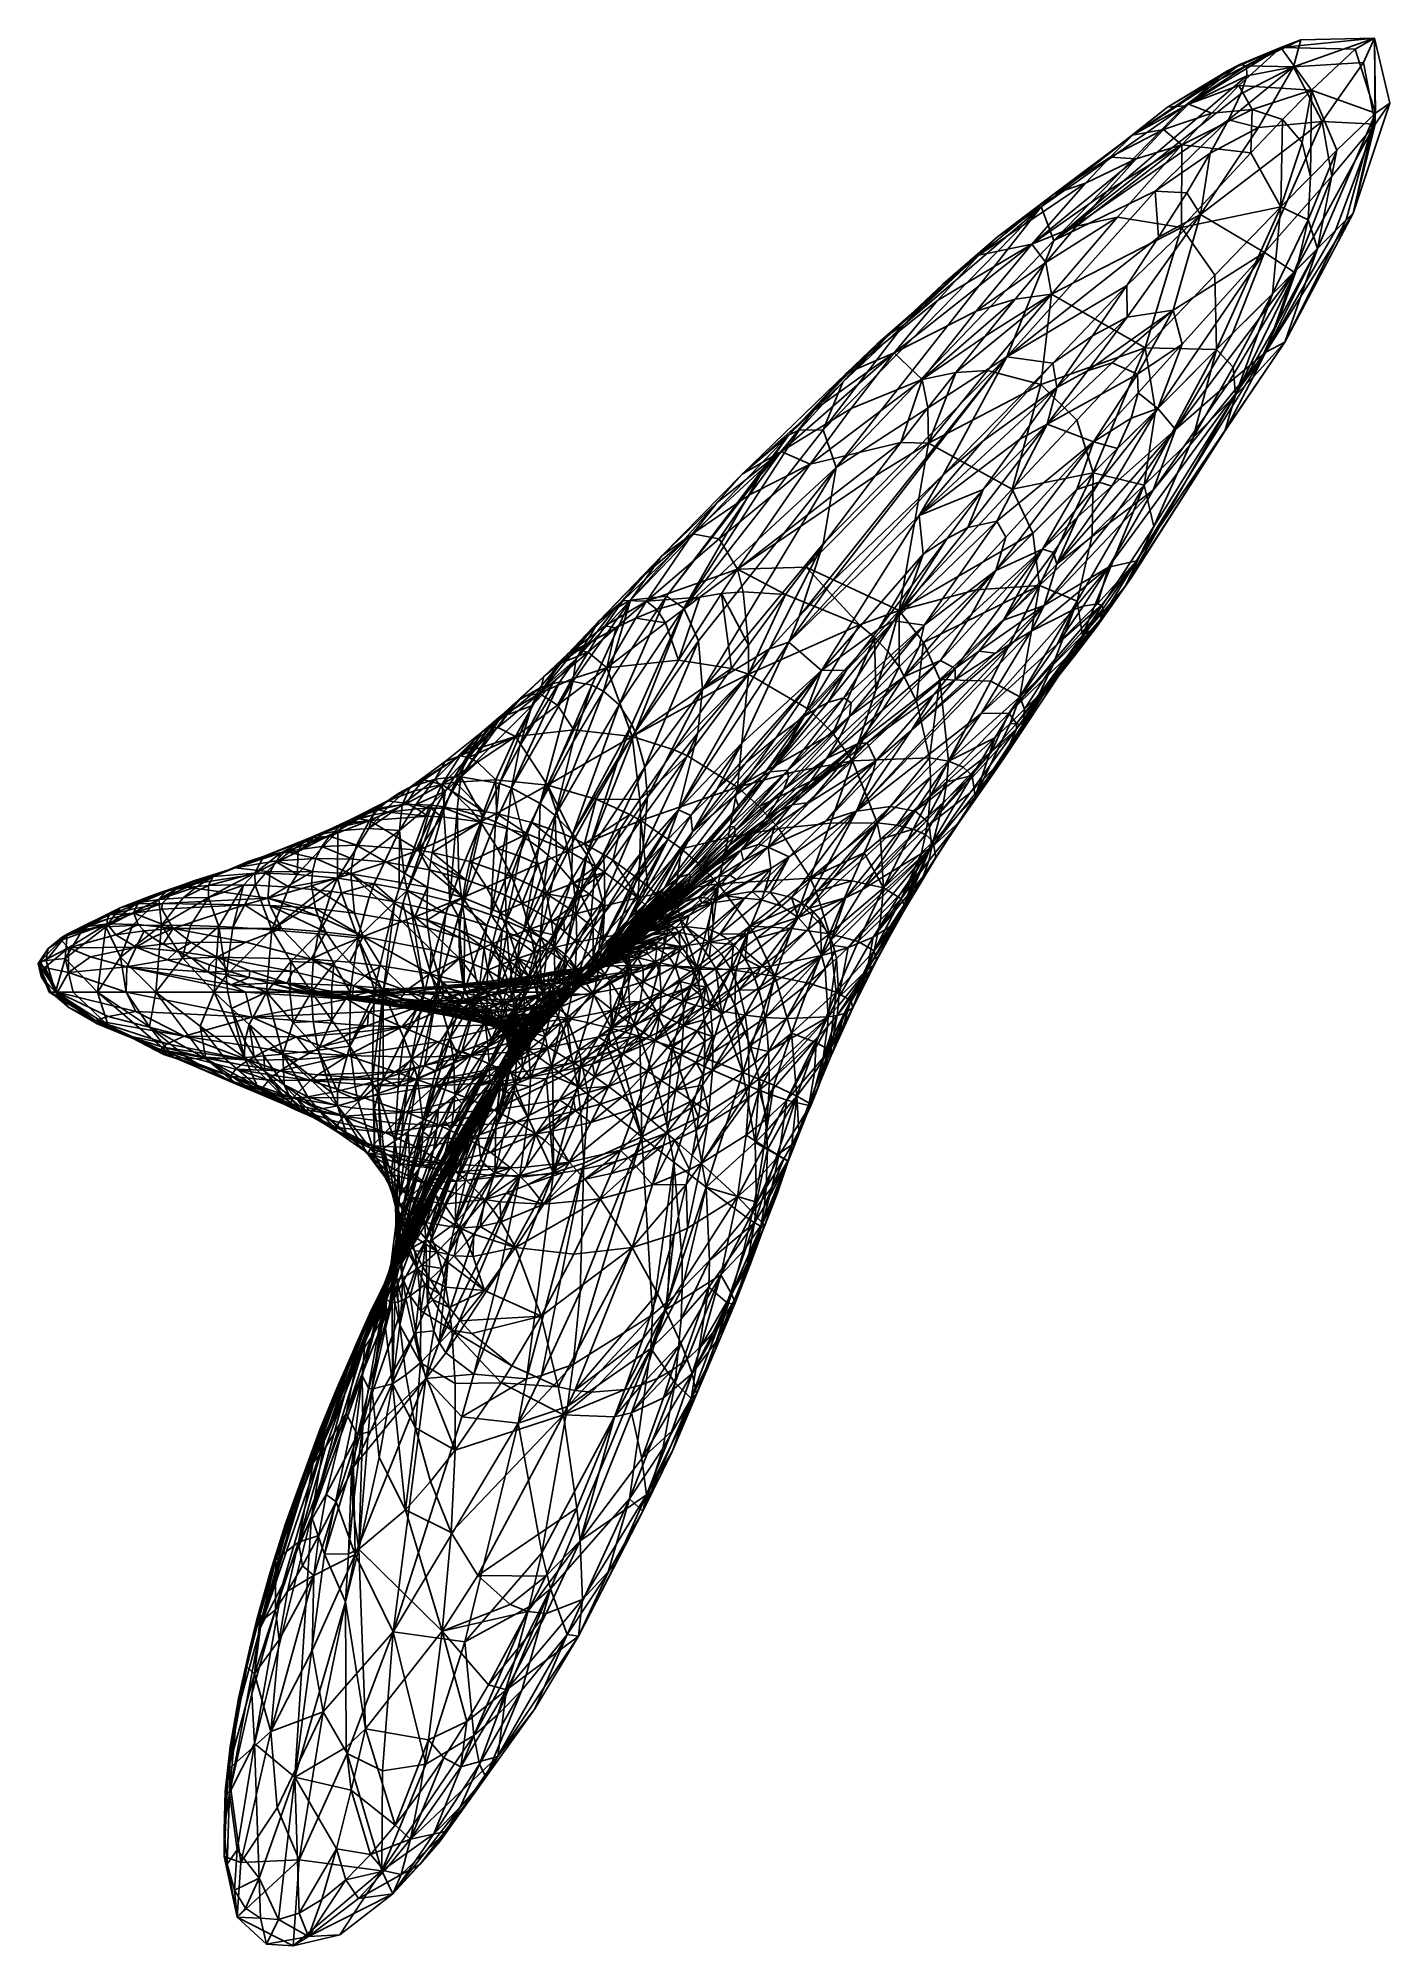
# Model space of a CAD drawing. Extents: x -1.44 to 2.2, y -2.57 to 2.57.
import ezdxf

# ---------------------------------------------------------------- set-up
doc = ezdxf.new("R2010")
doc.units = 0

msp = doc.modelspace()

# ---------------------------------------------------------------- linework, layer by layer
for p, q in [((1.7622, 2.4845, 2.8311), (1.7154, 2.4478, 2.8707)), ((1.7953, 2.5016, 2.7685), (1.7622, 2.4845, 2.8311)), ((1.813, 2.4975, 2.683), (1.7953, 2.5016, 2.7685)), ((1.7979, 2.4223, 2.4471), (1.9397, 2.4951, 2.5224)), ((1.7979, 2.4223, 2.4471), (1.8141, 2.4711, 2.5752)), ((1.8141, 2.4711, 2.5752), (1.813, 2.4975, 2.683)), ((1.9397, 2.4951, 2.5224), (2.1282, 2.5067, 2.551)), ((1.9397, 2.4951, 2.5224), (1.9397, 2.4951, 2.5224)), ((1.9397, 2.4951, 2.5224), (1.9397, 2.4951, 2.5224)), ((2.1282, 2.5067, 2.551), (2.1599, 2.3402, 2.4145)), ((1.2939, 2.0269, 2.0666), (1.7979, 2.4223, 2.4471)), ((1.7154, 2.4478, 2.8707), (1.6572, 2.3941, 2.8886)), ((1.7648, 2.352, 2.3017), (1.7979, 2.4223, 2.4471)), ((1.7979, 2.4223, 2.4471), (1.7979, 2.4223, 2.4471)), ((1.6572, 2.3941, 2.8886), (1.5898, 2.3262, 2.8864)), ((1.5898, 2.3262, 2.8864), (1.7195, 2.3703, 2.9559)), ((1.7195, 2.3703, 2.9559), (1.8282, 2.3798, 2.9887)), ((1.8282, 2.3798, 2.9887), (1.9105, 2.3529, 2.9821)), ((1.4458, 2.2516, 2.7858), (1.5898, 2.3262, 2.8864)), ((1.5898, 2.3262, 2.8864), (1.5155, 2.2469, 2.8665)), ((1.5898, 2.3262, 2.8864), (1.5898, 2.3262, 2.8864)), ((1.5898, 2.3262, 2.8864), (1.5898, 2.3262, 2.8864)), ((1.7156, 2.2622, 2.1427), (1.7648, 2.352, 2.3017)), ((1.9105, 2.3529, 2.9821), (1.9633, 2.2912, 2.9366)), ((2.1599, 2.3402, 2.4145), (2.0534, 2.0534, 2.1631)), ((2.1599, 2.3402, 2.4145), (2.1599, 2.3402, 2.4145)), ((2.1599, 2.3402, 2.4145), (2.1599, 2.3402, 2.4145)), ((1.9633, 2.2912, 2.9366), (1.9857, 2.1988, 2.856)), ((1.2945, 2.1527, 2.6612), (1.4458, 2.2516, 2.7858)), ((1.5155, 2.2469, 2.8665), (1.4366, 2.159, 2.8314)), ((1.652, 2.1557, 1.9741), (1.7156, 2.2622, 2.1427)), ((1.9857, 2.1988, 2.856), (1.9795, 2.0822, 2.7465)), ((1.1423, 2.0363, 2.5206), (1.2945, 2.1527, 2.6612)), ((1.4366, 2.159, 2.8314), (1.3549, 2.0651, 2.7836)), ((1.5763, 2.0356, 1.8005), (1.652, 2.1557, 1.9741)), ((1.3549, 2.0651, 2.7836), (1.2722, 1.9676, 2.7257)), ((1.9795, 2.0822, 2.7465), (1.9484, 1.9484, 2.6158)), ((2.0821, 2.0821, 2.5252), (2.0048, 2.0048, 2.6024)), ((2.0534, 2.0534, 2.1631), (2.1008, 2.1008, 2.3772)), ((2.1008, 2.1008, 2.3772), (2.0821, 2.0821, 2.5252)), ((2.1008, 2.1008, 2.3772), (2.1008, 2.1008, 2.3772)), ((2.1008, 2.1008, 2.3772), (2.1008, 2.1008, 2.3772)), ((0.7071, 1.4142, 1.5), (1.2939, 2.0269, 2.0666)), ((0.9943, 1.9091, 2.3713), (1.1423, 2.0363, 2.5206)), ((1.2939, 2.0269, 2.0666), (1.2939, 2.0269, 2.0666)), ((1.4909, 1.9057, 1.6259), (1.5763, 2.0356, 1.8005)), ((2.0534, 2.0534, 2.1631), (1.865, 1.7254, 1.869)), ((1.9413, 1.9413, 1.8985), (2.0534, 2.0534, 2.1631)), ((2.0534, 2.0534, 2.1631), (2.0534, 2.0534, 2.1631)), ((2.0534, 2.0534, 2.1631), (2.0534, 2.0534, 2.1631)), ((1.2722, 1.9676, 2.7257), (1.1898, 1.8684, 2.6598)), ((2.0048, 2.0048, 2.6024), (1.9484, 1.9484, 2.6158)), ((2.0048, 2.0048, 2.6024), (2.0048, 2.0048, 2.6024)), ((2.0048, 2.0048, 2.6024), (2.0048, 2.0048, 2.6024)), ((0.8544, 1.777, 2.2196), (0.9943, 1.9091, 2.3713)), ((1.3984, 1.7694, 1.4542), (1.4909, 1.9057, 1.6259)), ((1.7756, 1.7756, 1.6059), (1.9413, 1.9413, 1.8985)), ((1.9484, 1.9484, 2.6158), (1.8829, 1.8829, 2.6139)), ((1.9484, 1.9484, 2.6158), (1.8972, 1.8049, 2.4715)), ((1.9413, 1.9413, 1.8985), (1.9413, 1.9413, 1.8985)), ((1.9413, 1.9413, 1.8985), (1.9413, 1.9413, 1.8985)), ((1.9484, 1.9484, 2.6158), (1.9484, 1.9484, 2.6158)), ((1.1898, 1.8684, 2.6598), (1.1089, 1.7691, 2.5881)), ((1.8829, 1.8829, 2.6139), (1.7324, 1.7324, 2.5714)), ((1.8972, 1.8049, 2.4715), (1.8311, 1.6579, 2.3207)), ((0.7249, 1.6447, 2.0704), (0.8544, 1.777, 2.2196)), ((1.1089, 1.7691, 2.5881), (1.0301, 1.6711, 2.5124)), ((1.3016, 1.6303, 1.2887), (1.3984, 1.7694, 1.4542)), ((1.574, 1.574, 1.3102), (1.7756, 1.7756, 1.6059)), ((1.865, 1.7254, 1.869), (1.4415, 1.1462, 1.3414)), ((1.7324, 1.7324, 2.5714), (1.5678, 1.5678, 2.4888)), ((1.7324, 1.7324, 2.5714), (1.7324, 1.7324, 2.5714)), ((1.7324, 1.7324, 2.5714), (1.7324, 1.7324, 2.5714)), ((1.865, 1.7254, 1.869), (1.865, 1.7254, 1.869)), ((1.865, 1.7254, 1.869), (1.865, 1.7254, 1.869)), ((0.9387, 1.6515, 2.4643), (0.7474, 1.5738, 2.3299)), ((1.0301, 1.6711, 2.5124), (0.9387, 1.6515, 2.4643)), ((0.9387, 1.6515, 2.4643), (0.9387, 1.6515, 2.4643)), ((1.0301, 1.6711, 2.5124), (0.9541, 1.5751, 2.4341)), ((1.1155, 1.6758, 2.5447), (1.0301, 1.6711, 2.5124)), ((1.0301, 1.6711, 2.5124), (1.0301, 1.6711, 2.5124)), ((1.2591, 1.6384, 2.5566), (1.1155, 1.6758, 2.5447)), ((1.3016, 1.6303, 1.2887), (1.3848, 1.6754, 1.3197)), ((1.3848, 1.6754, 1.3197), (1.451, 1.6972, 1.3344)), ((1.451, 1.6972, 1.3344), (1.5198, 1.6663, 1.3111)), ((1.5198, 1.6663, 1.3111), (1.521, 1.6162, 1.2751)), ((1.8311, 1.6579, 2.3207), (1.7548, 1.5125, 2.1694)), ((0.6071, 1.5156, 1.9273), (0.7249, 1.6447, 2.0704)), ((1.1022, 1.4854, 1.1881), (1.3016, 1.6303, 1.2887)), ((1.2026, 1.4913, 1.1317), (1.3016, 1.6303, 1.2887)), ((1.3557, 1.5422, 2.498), (1.2591, 1.6384, 2.5566)), ((1.2591, 1.6384, 2.5566), (1.2591, 1.6384, 2.5566)), ((1.521, 1.6162, 1.2751), (1.5019, 1.5478, 1.2262)), ((0.7474, 1.5738, 2.3299), (0.5593, 1.4579, 2.1619)), ((0.9541, 1.5751, 2.4341), (0.8814, 1.4821, 2.3544)), ((1.5678, 1.5678, 2.4888), (1.4002, 1.4002, 2.3795)), ((1.4658, 1.4658, 1.1678), (1.574, 1.574, 1.3102)), ((1.5019, 1.5478, 1.2262), (1.4658, 1.4658, 1.1678)), ((1.574, 1.574, 1.3102), (1.574, 1.574, 1.3102)), ((1.574, 1.574, 1.3102), (1.574, 1.574, 1.3102)), ((0.5797, 1.5022, 1.957), (0.4538, 1.3962, 1.9991)), ((0.5012, 1.3922, 1.7925), (0.6071, 1.5156, 1.9273)), ((0.6071, 1.5156, 1.9273), (0.5797, 1.5022, 1.957)), ((0.5797, 1.5022, 1.957), (0.5797, 1.5022, 1.957)), ((0.6725, 1.5158, 1.7889), (0.6071, 1.5156, 1.9273)), ((0.6071, 1.5156, 1.9273), (0.6071, 1.5156, 1.9273)), ((0.7071, 1.4142, 1.5), (0.6725, 1.5158, 1.7889)), ((1.4002, 1.4002, 2.3795), (1.3557, 1.5422, 2.498)), ((1.7548, 1.5125, 2.1694), (1.503, 1.1177, 1.7497)), ((0.5593, 1.4579, 2.1619), (0.3867, 1.3204, 1.9806)), ((0.5593, 1.4579, 2.1619), (0.5593, 1.4579, 2.1619)), ((0.5593, 1.4579, 2.1619), (0.5593, 1.4579, 2.1619)), ((0.8814, 1.4821, 2.3544), (0.8121, 1.3924, 2.2745)), ((0.9959, 1.395, 1.1254), (1.1022, 1.4854, 1.1881)), ((1.1036, 1.3549, 0.9852), (1.2026, 1.4913, 1.1317)), ((1.3556, 1.3556, 1.032), (1.4658, 1.4658, 1.1678)), ((1.4658, 1.4658, 1.1678), (1.4164, 1.3751, 1.1034)), ((1.4658, 1.4658, 1.1678), (1.4658, 1.4658, 1.1678)), ((0.2501, 1.0671, 1.4472), (0.5012, 1.3922, 1.7925)), ((0.3362, 0.947, 1.0819), (0.7071, 1.4142, 1.5)), ((0.4538, 1.3962, 1.9991), (0.3867, 1.3204, 1.9806)), ((0.4538, 1.3962, 1.9991), (0.4538, 1.3962, 1.9991)), ((0.8121, 1.3924, 2.2745), (0.6259, 1.1462, 2.0394)), ((0.6725, 1.2088, 1.1377), (0.7071, 1.4142, 1.5)), ((0.6946, 1.1052, 0.9244), (0.9959, 1.395, 1.1254)), ((0.7071, 1.4142, 1.5), (0.7071, 1.4142, 1.5)), ((0.7071, 1.4142, 1.5), (0.7071, 1.4142, 1.5)), ((0.7071, 1.4142, 1.5), (0.7071, 1.4142, 1.5)), ((0.7071, 1.4142, 1.5), (0.7071, 1.4142, 1.5)), ((0.7071, 1.4142, 1.5), (0.7071, 1.4142, 1.5)), ((1.4002, 1.4002, 2.3795), (1.2375, 1.2375, 2.2548)), ((1.397, 1.2313, 2.2203), (1.4002, 1.4002, 2.3795)), ((1.4002, 1.4002, 2.3795), (1.4002, 1.4002, 2.3795)), ((1.4002, 1.4002, 2.3795), (1.4002, 1.4002, 2.3795)), ((1.4002, 1.4002, 2.3795), (1.4002, 1.4002, 2.3795)), ((1.4002, 1.4002, 2.3795), (1.4002, 1.4002, 2.3795)), ((1.0062, 1.2231, 0.8503), (1.1036, 1.3549, 0.9852)), ((1.1371, 1.1371, 0.7854), (1.3556, 1.3556, 1.032)), ((1.4164, 1.3751, 1.1034), (1.3576, 1.2803, 1.0361)), ((0.3867, 1.3204, 1.9806), (0.2364, 1.1754, 1.8016)), ((0.3867, 1.3204, 1.9806), (0.3203, 1.2356, 1.9417)), ((0.3867, 1.3204, 1.9806), (0.3867, 1.3204, 1.9806)), ((0.3867, 1.3204, 1.9806), (0.3867, 1.3204, 1.9806)), ((0.3203, 1.2356, 1.9417), (0.1959, 1.0542, 1.8207)), ((0.3203, 1.2356, 1.9417), (0.3203, 1.2356, 1.9417)), ((0.3203, 1.2356, 1.9417), (0.3203, 1.2356, 1.9417)), ((1.2375, 1.2375, 2.2548), (1.0843, 1.0843, 2.1229)), ((1.3576, 1.2803, 1.0361), (1.2931, 1.1849, 0.9685)), ((0.6071, 1.0127, 0.8605), (0.6725, 1.2088, 1.1377)), ((0.9118, 1.0973, 0.7274), (1.0062, 1.2231, 0.8503)), ((1.2931, 1.1849, 0.9685), (1.1581, 1.003, 0.84)), ((1.3565, 1.0537, 2.0414), (1.397, 1.2313, 2.2203)), ((0.2364, 1.1754, 1.8016), (0.11, 1.0329, 1.635)), ((0.2364, 1.1754, 1.8016), (0.2364, 1.1754, 1.8016)), ((0.2364, 1.1754, 1.8016), (0.2364, 1.1754, 1.8016)), ((0.6259, 1.1462, 2.0394), (0.5709, 1.072, 1.9642)), ((0.9306, 0.9306, 0.5772), (1.1371, 1.1371, 0.7854)), ((1.1371, 1.1371, 0.7854), (1.1371, 1.1371, 0.7854)), ((1.1371, 1.1371, 0.7854), (1.1371, 1.1371, 0.7854)), ((1.4415, 1.1462, 1.3414), (1.3457, 1.0305, 1.2353)), ((1.4415, 1.1462, 1.3414), (1.4415, 1.1462, 1.3414)), ((0.6071, 1.0127, 0.8605), (0.6946, 1.1052, 0.9244)), ((0.8213, 0.9787, 0.6168), (0.9118, 1.0973, 0.7274)), ((1.0843, 1.0843, 2.1229), (0.9429, 0.9429, 1.9897)), ((1.503, 1.1177, 1.7497), (1.4201, 1.0048, 1.6278)), ((0.11, 1.0329, 1.635), (0.0061, 0.8987, 1.486)), ((0.0797, 0.8117, 1.1885), (0.2501, 1.0671, 1.4472)), ((0.1959, 1.0542, 1.8207), (0.1673, 1.0085, 1.7843)), ((0.2234, 1.0314, 1.819), (0.1673, 1.0085, 1.7843)), ((0.1959, 1.0542, 1.8207), (0.1959, 1.0542, 1.8207)), ((0.1959, 1.0542, 1.8207), (0.1959, 1.0542, 1.8207)), ((0.3392, 1.065, 1.8814), (0.2234, 1.0314, 1.819)), ((0.398, 1.0748, 1.9081), (0.3392, 1.065, 1.8814)), ((0.4566, 1.0794, 1.9311), (0.398, 1.0748, 1.9081)), ((0.5709, 1.072, 1.9642), (0.4566, 1.0794, 1.9311)), ((0.5709, 1.072, 1.9642), (0.4708, 0.9351, 1.8201)), ((0.7699, 0.99, 1.971), (0.5709, 1.072, 1.9642)), ((1.3457, 1.0305, 1.2353), (1.098, 0.7509, 0.9785)), ((1.2329, 0.9729, 1.019), (1.3457, 1.0305, 1.2353)), ((1.2909, 0.8813, 1.8603), (1.3565, 1.0537, 2.0414)), ((1.3457, 1.0305, 1.2353), (1.3732, 1.0407, 1.3032)), ((1.3457, 1.0305, 1.2353), (1.3457, 1.0305, 1.2353)), ((1.3732, 1.0407, 1.3032), (1.4115, 1.0469, 1.4291)), ((1.4115, 1.0469, 1.4291), (1.4221, 1.043, 1.486)), ((1.427, 1.0345, 1.5383), (1.4201, 1.0048, 1.6278)), ((1.4221, 1.043, 1.486), (1.427, 1.0345, 1.5383)), ((0.113, 0.982, 1.7481), (0.0609, 0.9526, 1.7108)), ((0.1673, 1.0085, 1.7843), (0.0885, 0.8742, 1.6666)), ((0.1673, 1.0085, 1.7843), (0.113, 0.982, 1.7481)), ((0.1673, 1.0085, 1.7843), (0.1673, 1.0085, 1.7843)), ((0.5274, 0.9252, 0.8003), (0.6071, 1.0127, 0.8605)), ((0.5797, 0.9439, 0.7727), (0.6071, 1.0127, 0.8605)), ((0.7354, 0.8677, 0.5182), (0.8213, 0.9787, 0.6168)), ((0.8102, 0.9565, 1.96), (0.7699, 0.99, 1.971)), ((1.1581, 1.003, 0.84), (1.0916, 0.9196, 0.7812)), ((1.4201, 1.0048, 1.6278), (1.2646, 0.8085, 1.4144)), ((1.4088, 0.9842, 1.6646), (1.3473, 0.9028, 1.7422)), ((1.4201, 1.0048, 1.6278), (1.4088, 0.9842, 1.6646)), ((0.0609, 0.9526, 1.7108), (0.011, 0.9206, 1.6729)), ((0.1653, 0.7011, 0.87), (0.3362, 0.947, 1.0819)), ((0.4708, 0.9351, 1.8201), (0.4254, 0.8722, 1.7515)), ((0.4538, 0.6724, 0.4636), (0.5797, 0.9439, 0.7727)), ((0.5797, 0.9439, 0.7727), (0.5797, 0.9439, 0.7727)), ((0.7432, 0.7432, 0.4083), (0.9306, 0.9306, 0.5772)), ((0.846, 0.9187, 1.9441), (0.8102, 0.9565, 1.96)), ((0.9429, 0.9429, 1.9897), (0.877, 0.877, 1.9239)), ((1.1364, 0.9142, 0.8713), (1.1865, 0.9454, 0.9451)), ((1.1865, 0.9454, 0.9451), (1.2329, 0.9729, 1.019)), ((-0.0363, 0.8865, 1.6349), (-0.0811, 0.8508, 1.597)), ((0.0061, 0.8987, 1.486), (-0.0383, 0.8355, 1.4187)), ((0.011, 0.9206, 1.6729), (-0.0363, 0.8865, 1.6349)), ((0.3342, 0.6989, 0.6461), (0.5274, 0.9252, 0.8003)), ((0.877, 0.877, 1.9239), (0.8142, 0.8142, 1.859)), ((0.877, 0.877, 1.9239), (0.846, 0.9187, 1.9441)), ((0.9241, 0.7844, 1.8718), (0.877, 0.877, 1.9239)), ((1.0916, 0.9196, 0.7812), (1.0277, 0.8423, 0.7268)), ((1.0277, 0.8423, 0.7268), (1.1364, 0.9142, 0.8713)), ((1.2522, 0.7999, 1.7728), (1.2909, 0.8813, 1.8603)), ((1.3473, 0.9028, 1.7422), (1.3187, 0.8704, 1.7574)), ((-0.0811, 0.8508, 1.597), (-0.1626, 0.7757, 1.5233)), ((-0.0383, 0.8355, 1.4187), (-0.146, 0.6635, 1.2454)), ((-0.0923, 0.8192, 1.4798), (-0.0743, 0.8263, 1.4621)), ((-0.0743, 0.8263, 1.4621), (-0.0563, 0.8318, 1.4418)), ((-0.0563, 0.8318, 1.4418), (-0.0383, 0.8355, 1.4187)), ((-0.0383, 0.8355, 1.4187), (-0.0028, 0.8378, 1.3648)), ((-0.0028, 0.8378, 1.3648), (0.0482, 0.8277, 1.2656)), ((0.0885, 0.8742, 1.6666), (0, 0.7071, 1.5)), ((0.0482, 0.8277, 1.2656), (0.0797, 0.8117, 1.1885)), ((0.0885, 0.8742, 1.6666), (0.0885, 0.8742, 1.6666)), ((0.0885, 0.8742, 1.6666), (0.0885, 0.8742, 1.6666)), ((0.4254, 0.8722, 1.7515), (0.3828, 0.8127, 1.6852)), ((0.6546, 0.7646, 0.4311), (0.7354, 0.8677, 0.5182)), ((1.0277, 0.8423, 0.7268), (0.9099, 0.7063, 0.6315)), ((0.9701, 0.8024, 0.6572), (1.0277, 0.8423, 0.7268)), ((1.2869, 0.836, 1.7675), (1.2522, 0.7999, 1.7728)), ((1.3187, 0.8704, 1.7574), (1.2869, 0.836, 1.7675)), ((-0.1626, 0.7757, 1.5233), (-0.1994, 0.737, 1.488)), ((-0.1959, 0.7459, 1.5291), (-0.1626, 0.7757, 1.5233)), ((-0.1626, 0.7757, 1.5233), (-0.1454, 0.7887, 1.5165)), ((-0.1626, 0.7757, 1.5233), (-0.1626, 0.7757, 1.5233)), ((-0.1626, 0.7757, 1.5233), (-0.1626, 0.7757, 1.5233)), ((-0.1454, 0.7887, 1.5165), (-0.0923, 0.8192, 1.4798)), ((-0.0018, 0.6749, 1.0564), (0.0797, 0.8117, 1.1885)), ((0.0797, 0.8117, 1.1885), (0.1218, 0.7743, 1.0594)), ((0.1218, 0.7743, 1.0594), (0.1559, 0.7217, 0.9186)), ((0.3828, 0.8127, 1.6852), (0.2706, 0.6533, 1.5)), ((0.6843, 0.7804, 0.4366), (0.6546, 0.7646, 0.4311)), ((0.7279, 0.793, 0.4386), (0.6843, 0.7804, 0.4366)), ((0.8142, 0.8142, 1.859), (0.698, 0.698, 1.7331)), ((0.7475, 0.7795, 0.4286), (0.7279, 0.793, 0.4386)), ((0.7432, 0.7432, 0.4083), (0.7475, 0.7795, 0.4286)), ((0.791, 0.6724, 0.465), (0.9701, 0.8024, 0.6572)), ((0.9588, 0.6317, 1.7724), (0.9241, 0.7844, 1.8718)), ((1.2646, 0.8085, 1.4144), (1.193, 0.724, 1.3223)), ((1.2112, 0.7227, 1.6888), (1.2522, 0.7999, 1.7728)), ((1.2522, 0.7999, 1.7728), (1.215, 0.7626, 1.7735)), ((-0.1994, 0.737, 1.488), (-0.2946, 0.6191, 1.3903)), ((-0.2274, 0.7116, 1.5246), (-0.2119, 0.7293, 1.5281)), ((-0.2119, 0.7293, 1.5281), (-0.1959, 0.7459, 1.5291)), ((0.1559, 0.7217, 0.9186), (0.1653, 0.7011, 0.87)), ((0.6208, 0.7431, 0.4228), (0.545, 0.6867, 0.3998)), ((0.578, 0.578, 0.2761), (0.7432, 0.7432, 0.4083)), ((0.579, 0.6695, 0.3547), (0.6546, 0.7646, 0.4311)), ((0.6546, 0.7646, 0.4311), (0.6208, 0.7431, 0.4228)), ((0.7191, 0.6907, 0.3809), (0.7432, 0.7432, 0.4083)), ((0.7432, 0.7432, 0.4083), (0.7432, 0.7432, 0.4083)), ((0.7432, 0.7432, 0.4083), (0.7432, 0.7432, 0.4083)), ((0.7432, 0.7432, 0.4083), (0.7432, 0.7432, 0.4083)), ((1.098, 0.7509, 0.9785), (0.8536, 0.5, 0.75)), ((1.098, 0.7509, 0.9785), (1.098, 0.7509, 0.9785)), ((1.098, 0.7509, 0.9785), (1.098, 0.7509, 0.9785)), ((1.1256, 0.5817, 1.5336), (1.2112, 0.7227, 1.6888)), ((1.193, 0.724, 1.3223), (1.126, 0.6479, 1.2392)), ((1.1758, 0.7242, 1.7699), (1.1348, 0.6852, 1.7623)), ((1.215, 0.7626, 1.7735), (1.1758, 0.7242, 1.7699)), ((1.2112, 0.7227, 1.6888), (1.2112, 0.7227, 1.6888)), ((-0.2706, 0.6533, 1.5), (-0.2568, 0.6736, 1.5105)), ((-0.2568, 0.6736, 1.5105), (-0.2274, 0.7116, 1.5246)), ((-0.0911, 0.5087, 0.9054), (-0.0018, 0.6749, 1.0564)), ((0, 0.7071, 1.5), (-0.0708, 0.5575, 1.3329)), ((0, 0.7071, 1.5), (0, 0.7071, 1.5)), ((0.1223, 0.6348, 0.8145), (0.1653, 0.7011, 0.87)), ((0.1653, 0.7011, 0.87), (0.1914, 0.6063, 0.6737)), ((0.1984, 0.5252, 0.5306), (0.3342, 0.6989, 0.6461)), ((0.3867, 0.5469, 0.3398), (0.4538, 0.6724, 0.4636)), ((0.545, 0.6867, 0.3998), (0.4647, 0.6189, 0.3709)), ((0.5087, 0.5822, 0.2883), (0.579, 0.6695, 0.3547)), ((0.698, 0.698, 1.7331), (0.5936, 0.5936, 1.6133)), ((0.6815, 0.6295, 0.3503), (0.7191, 0.6907, 0.3809)), ((0.7309, 0.6269, 0.4076), (0.791, 0.6724, 0.465)), ((0.9099, 0.7063, 0.6315), (0.8072, 0.5937, 0.5533)), ((1.1348, 0.6852, 1.7623), (1.0491, 0.6061, 1.7364)), ((-0.2946, 0.6191, 1.3903), (-0.3217, 0.5799, 1.361)), ((-0.3081, 0.5885, 1.4558), (-0.2838, 0.6323, 1.4873)), ((-0.2838, 0.6323, 1.4873), (-0.2706, 0.6533, 1.5)), ((-0.146, 0.6635, 1.2454), (-0.2006, 0.5627, 1.1521)), ((-0.003, 0.4263, 0.648), (0.1223, 0.6348, 0.8145)), ((0.2706, 0.6533, 1.5), (0.1783, 0.5188, 1.3344)), ((0.4647, 0.6189, 0.3709), (0.3867, 0.5469, 0.3398)), ((0.6364, 0.5661, 0.3192), (0.6815, 0.6295, 0.3503)), ((0.6713, 0.581, 0.3539), (0.7309, 0.6269, 0.4076)), ((1.126, 0.6479, 1.2392), (0.9508, 0.4619, 1.037)), ((0.9616, 0.5794, 1.7358), (0.9588, 0.6317, 1.7724)), ((-0.3217, 0.5799, 1.361), (-0.3466, 0.5409, 1.3333)), ((-0.3192, 0.5659, 1.4371), (-0.3081, 0.5885, 1.4558)), ((0.1914, 0.6063, 0.6737), (0.1984, 0.5252, 0.5306)), ((0.4354, 0.4354, 0.1762), (0.578, 0.578, 0.2761)), ((0.4435, 0.5025, 0.2311), (0.5087, 0.5822, 0.2883)), ((0.5936, 0.5936, 1.6133), (0.5, 0.5, 1.5)), ((0.6126, 0.535, 0.3042), (0.6713, 0.581, 0.3539)), ((0.6126, 0.535, 0.3042), (0.6364, 0.5661, 0.3192)), ((0.8072, 0.5937, 0.5533), (0.6802, 0.4619, 0.463)), ((0.9605, 0.5272, 1.6982), (0.9616, 0.5794, 1.7358)), ((1.005, 0.5665, 1.7187), (0.9605, 0.5272, 1.6982)), ((1.0491, 0.6061, 1.7364), (1.005, 0.5665, 1.7187)), ((1.0398, 0.459, 1.3974), (1.1256, 0.5817, 1.5336)), ((-0.3466, 0.5409, 1.3333), (-0.3695, 0.5022, 1.3075)), ((-0.3482, 0.4959, 1.3706), (-0.3296, 0.5429, 1.4166)), ((-0.3296, 0.5429, 1.4166), (-0.3192, 0.5659, 1.4371)), ((-0.2006, 0.5627, 1.1521), (-0.2447, 0.4718, 1.0747)), ((-0.0708, 0.5575, 1.3329), (-0.1136, 0.4574, 1.2112)), ((-0.0708, 0.5575, 1.3329), (-0.0708, 0.5575, 1.3329)), ((-0.0708, 0.5575, 1.3329), (-0.0708, 0.5575, 1.3329)), ((0.0562, 0.324, 0.4042), (0.1984, 0.5252, 0.5306)), ((0.1783, 0.5188, 1.3344), (0.1513, 0.4787, 1.2832)), ((0.1984, 0.5252, 0.5306), (0.1863, 0.3813, 0.3165)), ((0.1984, 0.5252, 0.5306), (0.1984, 0.5252, 0.5306)), ((0.1984, 0.5252, 0.5306), (0.1984, 0.5252, 0.5306)), ((0.3867, 0.5469, 0.3398), (0.3152, 0.4763, 0.3091)), ((0.3203, 0.4324, 0.2377), (0.3867, 0.5469, 0.3398)), ((0.5552, 0.4893, 0.2584), (0.6126, 0.535, 0.3042)), ((0.5887, 0.5049, 0.2897), (0.6126, 0.535, 0.3042)), ((0.9605, 0.5272, 1.6982), (0.871, 0.45, 1.6501)), ((0.9558, 0.4755, 1.6602), (0.9605, 0.5272, 1.6982)), ((0.9605, 0.5272, 1.6982), (0.9605, 0.5272, 1.6982)), ((0.9605, 0.5272, 1.6982), (0.9605, 0.5272, 1.6982)), ((-0.6182, 0.4548, 1.6096), (-0.579, 0.4674, 1.5721)), ((-0.6182, 0.4548, 1.6096), (-0.6031, 0.4643, 1.601)), ((-0.6031, 0.4643, 1.601), (-0.5707, 0.4801, 1.5761)), ((-0.579, 0.4674, 1.5721), (-0.5396, 0.4775, 1.5354)), ((-0.5707, 0.4801, 1.5761), (-0.5361, 0.4919, 1.542)), ((-0.5396, 0.4775, 1.5354), (-0.5004, 0.4853, 1.4996)), ((-0.5361, 0.4919, 1.542), (-0.5, 0.5, 1.5)), ((-0.5004, 0.4853, 1.4996), (-0.423, 0.4944, 1.432)), ((-0.5, 0.5, 1.5), (-0.463, 0.5046, 1.4513)), ((-0.463, 0.5046, 1.4513), (-0.4255, 0.5059, 1.3971)), ((-0.3695, 0.5022, 1.3075), (-0.4576, 0.3149, 1.2058)), ((-0.4255, 0.5059, 1.3971), (-0.3881, 0.5041, 1.3383)), ((-0.423, 0.4944, 1.432), (-0.3853, 0.496, 1.4005)), ((-0.3881, 0.5041, 1.3383), (-0.3695, 0.5022, 1.3075)), ((-0.3853, 0.496, 1.4005), (-0.3482, 0.4959, 1.3706)), ((-0.3763, 0.4003, 1.261), (-0.3564, 0.4721, 1.3452)), ((-0.3695, 0.5022, 1.3075), (-0.351, 0.4996, 1.2759)), ((-0.3564, 0.4721, 1.3452), (-0.3482, 0.4959, 1.3706)), ((-0.351, 0.4996, 1.2759), (-0.3146, 0.4926, 1.2107)), ((-0.3482, 0.4959, 1.3706), (-0.2767, 0.4912, 1.3159)), ((-0.3146, 0.4926, 1.2107), (-0.2447, 0.4718, 1.0747)), ((-0.2447, 0.4718, 1.0747), (-0.3099, 0.3143, 0.9604)), ((-0.2767, 0.4912, 1.3159), (-0.2422, 0.4867, 1.2913)), ((-0.2447, 0.4718, 1.0747), (-0.2115, 0.4585, 1.005)), ((-0.2422, 0.4867, 1.2913), (-0.2087, 0.481, 1.2685)), ((-0.2087, 0.481, 1.2685), (-0.1136, 0.4574, 1.2112)), ((-0.1351, 0.418, 0.8296), (-0.0911, 0.5087, 0.9054)), ((0.1513, 0.4787, 1.2832), (0.126, 0.4408, 1.2338)), ((0.3152, 0.4763, 0.3091), (0.2521, 0.4104, 0.2805)), ((0.2772, 0.3043, 0.1062), (0.4435, 0.5025, 0.2311)), ((0.5, 0.5, 1.5), (0.4163, 0.4163, 1.3934)), ((0.4993, 0.444, 0.2167), (0.5552, 0.4893, 0.2584)), ((0.5418, 0.4484, 0.2631), (0.5887, 0.5049, 0.2897)), ((0.7623, 0.4875, 0.5831), (0.6802, 0.4619, 0.463)), ((0.8536, 0.5, 0.75), (0.6822, 0.339, 0.608)), ((0.8536, 0.5, 0.75), (0.7623, 0.4875, 0.5831)), ((0.7623, 0.4875, 0.5831), (0.7623, 0.4875, 0.5831)), ((0.7623, 0.4875, 0.5831), (0.7623, 0.4875, 0.5831)), ((0.9197, 0.4875, 0.9169), (0.8536, 0.5, 0.75)), ((0.8536, 0.5, 0.75), (0.8536, 0.5, 0.75)), ((0.9508, 0.4619, 1.037), (0.9197, 0.4875, 0.9169)), ((0.9197, 0.4875, 0.9169), (0.9197, 0.4875, 0.9169)), ((0.9197, 0.4875, 0.9169), (0.9197, 0.4875, 0.9169)), ((0.9478, 0.4247, 1.6222), (0.9558, 0.4755, 1.6602)), ((-0.7319, 0.4007, 1.7233), (-0.6951, 0.4216, 1.6856)), ((-0.6951, 0.4216, 1.6856), (-0.657, 0.4396, 1.6475)), ((-0.6794, 0.3924, 1.6076), (-0.6582, 0.4204, 1.618)), ((-0.6582, 0.4204, 1.618), (-0.6325, 0.4444, 1.6154)), ((-0.657, 0.4396, 1.6475), (-0.6182, 0.4548, 1.6096)), ((-0.6325, 0.4444, 1.6154), (-0.6182, 0.4548, 1.6096)), ((-0.2115, 0.4585, 1.005), (-0.1798, 0.4434, 0.9348)), ((-0.1855, 0.3038, 0.7445), (-0.1351, 0.418, 0.8296)), ((-0.1798, 0.4434, 0.9348), (-0.1351, 0.418, 0.8296)), ((-0.1261, 0.4262, 1.1716), (-0.1486, 0.3671, 1.094)), ((-0.1351, 0.418, 0.8296), (-0.0942, 0.3894, 0.7255)), ((-0.1136, 0.4574, 1.2112), (-0.1261, 0.4262, 1.1716)), ((-0.1261, 0.4262, 1.1716), (-0.1261, 0.4262, 1.1716)), ((-0.1136, 0.4574, 1.2112), (-0.1136, 0.4574, 1.2112)), ((-0.1136, 0.4574, 1.2112), (-0.0262, 0.4253, 1.1702)), ((-0.0462, 0.3473, 0.5903), (-0.003, 0.4263, 0.648)), ((-0.0262, 0.4253, 1.1702), (0.0014, 0.4129, 1.1601)), ((0.0014, 0.4129, 1.1601), (0.0283, 0.3997, 1.1517)), ((0.126, 0.4408, 1.2338), (0.08, 0.3709, 1.1403)), ((0.1959, 0.2406, 0.0949), (0.3203, 0.4324, 0.2377)), ((0.3143, 0.3143, 0.1037), (0.4354, 0.4354, 0.1762)), ((0.3203, 0.4324, 0.2377), (0.3203, 0.4324, 0.2377)), ((0.4163, 0.4163, 1.3934), (0.3413, 0.3413, 1.2932)), ((0.4354, 0.4354, 0.1762), (0.4354, 0.4354, 0.1762)), ((0.4354, 0.4354, 0.1762), (0.4354, 0.4354, 0.1762)), ((0.4452, 0.3996, 0.179), (0.4993, 0.444, 0.2167)), ((0.4976, 0.3979, 0.2397), (0.5418, 0.4484, 0.2631)), ((0.6802, 0.4619, 0.463), (0.524, 0.3909, 0.2824)), ((0.6802, 0.4619, 0.463), (0.5807, 0.3643, 0.398)), ((0.6802, 0.4619, 0.463), (0.6802, 0.4619, 0.463)), ((0.8265, 0.4124, 1.6231), (0.7823, 0.3755, 1.5943)), ((0.9508, 0.4619, 1.037), (0.8101, 0.3253, 0.8915)), ((0.871, 0.45, 1.6501), (0.8265, 0.4124, 1.6231)), ((0.937, 0.375, 1.5845), (0.9478, 0.4247, 1.6222)), ((0.9574, 0.4505, 1.0754), (0.9508, 0.4619, 1.037)), ((0.9508, 0.4619, 1.037), (0.9508, 0.4619, 1.037)), ((0.9571, 0.3536, 1.2803), (1.0398, 0.459, 1.3974)), ((0.9649, 0.3909, 1.2176), (0.9574, 0.4505, 1.0754)), ((0.9574, 0.4505, 1.0754), (0.9574, 0.4505, 1.0754)), ((-0.802, 0.3536, 1.7444), (-0.6951, 0.3604, 1.5833)), ((-0.8005, 0.3501, 1.7961), (-0.7673, 0.3769, 1.7603)), ((-0.7673, 0.3769, 1.7603), (-0.7319, 0.4007, 1.7233)), ((-0.7045, 0.325, 1.5443), (-0.6951, 0.3604, 1.5833)), ((-0.6951, 0.3604, 1.5833), (-0.6794, 0.3924, 1.6076)), ((-0.6951, 0.3604, 1.5833), (-0.596, 0.3583, 1.4406)), ((-0.3858, 0.3527, 1.199), (-0.3815, 0.3764, 1.2305)), ((-0.3815, 0.3764, 1.2305), (-0.3763, 0.4003, 1.261)), ((-0.1486, 0.3671, 1.094), (-0.168, 0.3122, 1.0188)), ((-0.0942, 0.3894, 0.7255), (-0.0692, 0.3689, 0.6572)), ((-0.0692, 0.3689, 0.6572), (-0.0462, 0.3473, 0.5903)), ((0.0283, 0.3997, 1.1517), (0.08, 0.3709, 1.1403)), ((0.08, 0.3709, 1.1403), (0.0591, 0.3387, 1.0959)), ((0.08, 0.3709, 1.1403), (0.1049, 0.3553, 1.1371)), ((0.1863, 0.3813, 0.3165), (0.1737, 0.3237, 0.2434)), ((0.2521, 0.4104, 0.2805), (0.1978, 0.3509, 0.255)), ((0.3931, 0.3561, 0.1453), (0.4452, 0.3996, 0.179)), ((0.4571, 0.3536, 0.2197), (0.4976, 0.3979, 0.2397)), ((0.524, 0.3909, 0.2824), (0.4571, 0.3536, 0.2197)), ((0.524, 0.3909, 0.2824), (0.524, 0.3909, 0.2824)), ((0.524, 0.3909, 0.2824), (0.524, 0.3909, 0.2824)), ((0.5807, 0.3643, 0.398), (0.5266, 0.3134, 0.3655)), ((0.7823, 0.3755, 1.5943), (0.6956, 0.3046, 1.5326)), ((0.9237, 0.3267, 1.5475), (0.937, 0.375, 1.5845)), ((0.9571, 0.3536, 1.2803), (0.9649, 0.3909, 1.2176)), ((0.9649, 0.3909, 1.2176), (0.9649, 0.3909, 1.2176)), ((0.9649, 0.3909, 1.2176), (0.9649, 0.3909, 1.2176)), ((-1.022, 0.3008, 2.1021), (-0.9132, 0.3348, 1.92)), ((-0.9132, 0.3348, 1.92), (-0.802, 0.3536, 1.7444)), ((-0.859, 0.2877, 1.8618), (-0.8313, 0.3203, 1.8301)), ((-0.8313, 0.3203, 1.8301), (-0.8005, 0.3501, 1.7961)), ((-0.707, 0.2867, 1.4905), (-0.7045, 0.325, 1.5443)), ((-0.596, 0.3583, 1.4406), (-0.5063, 0.3498, 1.3173)), ((-0.5063, 0.3498, 1.3173), (-0.3894, 0.3291, 1.1665)), ((-0.4576, 0.3149, 1.2058), (-0.4707, 0.2787, 1.1909)), ((-0.3943, 0.2826, 1.0991), (-0.3894, 0.3291, 1.1665)), ((-0.3894, 0.3291, 1.1665), (-0.3858, 0.3527, 1.199)), ((-0.3894, 0.3291, 1.1665), (-0.3548, 0.3207, 1.1247)), ((-0.3548, 0.3207, 1.1247), (-0.2915, 0.3024, 1.0521)), ((-0.3099, 0.3143, 0.9604), (-0.3344, 0.2448, 0.9205)), ((-0.168, 0.3122, 1.0188), (-0.1847, 0.2612, 0.9459)), ((-0.168, 0.3122, 1.0188), (-0.168, 0.3122, 1.0188)), ((-0.168, 0.3122, 1.0188), (-0.168, 0.3122, 1.0188)), ((-0.0809, 0.2802, 0.545), (-0.0462, 0.3473, 0.5903)), ((-0.0462, 0.3473, 0.5903), (-0.0062, 0.3014, 0.4614)), ((0.018, 0.2649, 0.3704), (0.0562, 0.324, 0.4042)), ((0.0591, 0.3387, 1.0959), (0.0394, 0.3081, 1.0531)), ((0.1737, 0.3237, 0.2434), (0.0799, 0.2109, 0.1977)), ((0.1049, 0.3553, 1.1371), (0.1764, 0.3034, 1.138)), ((0.1737, 0.3237, 0.2434), (0.1659, 0.2953, 0.2101)), ((0.1978, 0.3509, 0.255), (0.1737, 0.3237, 0.2434)), ((0.3889, 0.3117, 0.1636), (0.252, 0.2169, 0.0743)), ((0.2611, 0.2611, 0.0761), (0.3143, 0.3143, 0.1037)), ((0.3413, 0.3413, 1.2932), (0.2742, 0.2742, 1.1992)), ((0.2955, 0.2726, 0.0895), (0.3432, 0.3137, 0.1155)), ((0.3432, 0.3137, 0.1155), (0.3931, 0.3561, 0.1453)), ((0.3882, 0.2818, 0.1885), (0.4207, 0.315, 0.2027)), ((0.4571, 0.3536, 0.2197), (0.3889, 0.3117, 0.1636)), ((0.3889, 0.3117, 0.1636), (0.3889, 0.3117, 0.1636)), ((0.4207, 0.315, 0.2027), (0.4571, 0.3536, 0.2197)), ((0.4571, 0.3536, 0.2197), (0.4571, 0.3536, 0.2197)), ((0.5266, 0.3134, 0.3655), (0.4804, 0.2711, 0.3397)), ((0.6822, 0.339, 0.608), (0.5866, 0.2549, 0.5385)), ((0.8101, 0.3253, 0.8915), (0.7319, 0.2542, 0.8186)), ((0.8791, 0.2634, 1.1814), (0.9571, 0.3536, 1.2803)), ((0.889, 0.2169, 1.4257), (0.9417, 0.3117, 1.3364)), ((0.8906, 0.2347, 1.4765), (0.9237, 0.3267, 1.5475)), ((0.9417, 0.3117, 1.3364), (0.9571, 0.3536, 1.2803)), ((0.9417, 0.3117, 1.3364), (0.9417, 0.3117, 1.3364)), ((0.9571, 0.3536, 1.2803), (0.9571, 0.3536, 1.2803)), ((-1.1743, 0.2377, 2.2924), (-1.1435, 0.2575, 2.2747)), ((-1.1435, 0.2575, 2.2747), (-1.1226, 0.2654, 2.2535)), ((-1.1226, 0.2654, 2.2535), (-1.0987, 0.2719, 2.2253)), ((-1.1183, 0.2491, 2.2766), (-1.0724, 0.2773, 2.1914)), ((-1.0987, 0.2719, 2.2253), (-1.0724, 0.2773, 2.1914)), ((-1.0724, 0.2773, 2.1914), (-1.022, 0.3008, 2.1021)), ((-1.0724, 0.2773, 2.1914), (-1.0443, 0.2814, 2.1525)), ((-1.0443, 0.2814, 2.1525), (-1.0149, 0.2846, 2.1098)), ((-1.0149, 0.2846, 2.1098), (-0.9844, 0.2868, 2.0638)), ((-0.9844, 0.2868, 2.0638), (-0.9219, 0.2886, 1.9654)), ((-0.9219, 0.2886, 1.9654), (-0.8904, 0.2885, 1.914)), ((-0.9194, 0.1745, 1.9379), (-0.859, 0.2877, 1.8618)), ((-0.8904, 0.2885, 1.914), (-0.859, 0.2877, 1.8618)), ((-0.859, 0.2877, 1.8618), (-0.859, 0.2877, 1.8618)), ((-0.859, 0.2877, 1.8618), (-0.7672, 0.2825, 1.7041)), ((-0.859, 0.2877, 1.8618), (-0.859, 0.2877, 1.8618)), ((-0.7672, 0.2825, 1.7041), (-0.6807, 0.2739, 1.5499)), ((-0.6966, 0.2252, 1.3827), (-0.707, 0.2867, 1.4905)), ((-0.6807, 0.2739, 1.5499), (-0.6533, 0.2706, 1.5)), ((-0.6533, 0.2706, 1.5), (-0.6266, 0.2671, 1.451)), ((-0.6266, 0.2671, 1.451), (-0.5513, 0.2555, 1.3098)), ((-0.4707, 0.2787, 1.1909), (-0.4825, 0.243, 1.1779)), ((-0.3961, 0.2155, 0.9929), (-0.3943, 0.2826, 1.0991)), ((-0.2915, 0.3024, 1.0521), (-0.2351, 0.2824, 0.993)), ((-0.2351, 0.2824, 0.993), (-0.1847, 0.2612, 0.9459)), ((-0.2235, 0.2084, 0.6864), (-0.1855, 0.3038, 0.7445)), ((-0.1847, 0.2612, 0.9459), (-0.1987, 0.2139, 0.8754)), ((-0.1847, 0.2612, 0.9459), (-0.1847, 0.2612, 0.9459)), ((-0.1847, 0.2612, 0.9459), (-0.1393, 0.2388, 0.9095)), ((-0.1335, 0.1704, 0.483), (-0.0809, 0.2802, 0.545)), ((-0.0062, 0.3014, 0.4614), (0.0105, 0.2772, 0.4001)), ((0.0015, 0.2386, 0.3562), (0.018, 0.2649, 0.3704)), ((0.0209, 0.2791, 1.0117), (0.0036, 0.2515, 0.9717)), ((0.0105, 0.2772, 0.4001), (0.018, 0.2649, 0.3704)), ((0.018, 0.2649, 0.3704), (0.0458, 0.2012, 0.2331)), ((0.0394, 0.3081, 1.0531), (0.0209, 0.2791, 1.0117)), ((0.1659, 0.2953, 0.2101), (0.1139, 0.1626, 0.079)), ((0.1764, 0.3034, 1.138), (0.1992, 0.2844, 1.1417)), ((0.1992, 0.2844, 1.1417), (0.2215, 0.2644, 1.1472)), ((0.2124, 0.2124, 0.0537), (0.2611, 0.2611, 0.0761)), ((0.2215, 0.2644, 1.1472), (0.2434, 0.2434, 1.1543)), ((0.2306, 0.2504, 0.0777), (0.2772, 0.3043, 0.1062)), ((0.2376, 0.2548, 0.0781), (0.2438, 0.2582, 0.0783)), ((0.2742, 0.2742, 1.1992), (0.2434, 0.2434, 1.1543)), ((0.2438, 0.2582, 0.0783), (0.2535, 0.2622, 0.078)), ((0.2501, 0.233, 0.0672), (0.2955, 0.2726, 0.0895)), ((0.2535, 0.2622, 0.078), (0.257, 0.2628, 0.0775)), ((0.257, 0.2628, 0.0775), (0.2595, 0.2624, 0.0769)), ((0.2595, 0.2624, 0.0769), (0.2611, 0.2611, 0.0761)), ((0.2611, 0.2611, 0.0761), (0.2618, 0.2589, 0.0752)), ((0.2618, 0.2589, 0.0752), (0.2616, 0.2561, 0.0741)), ((0.2742, 0.2742, 1.1992), (0.2742, 0.2742, 1.1992)), ((0.3594, 0.2531, 0.1769), (0.3882, 0.2818, 0.1885)), ((0.4071, 0.2597, 0.2393), (0.3874, 0.2543, 0.216)), ((0.4804, 0.2711, 0.3397), (0.4071, 0.2597, 0.2393)), ((0.4804, 0.2711, 0.3397), (0.4597, 0.2527, 0.329)), ((0.5136, 0.2711, 0.3937), (0.4804, 0.2711, 0.3397)), ((0.5293, 0.2696, 0.4216), (0.5136, 0.2711, 0.3937)), ((0.5866, 0.2549, 0.5385), (0.5293, 0.2696, 0.4216)), ((0.6533, 0.2706, 1.5), (0.6118, 0.2377, 1.4665)), ((0.6956, 0.3046, 1.5326), (0.6533, 0.2706, 1.5)), ((0.7394, 0.1202, 1.031), (0.8791, 0.2634, 1.1814)), ((-1.1859, 0.2122, 2.2701), (-1.2582, 0.1963, 2.4216)), ((-1.1893, 0.1794, 2.4246), (-1.1183, 0.2491, 2.2766)), ((-1.1859, 0.2122, 2.2701), (-1.1828, 0.2256, 2.2867)), ((-1.1103, 0.2234, 2.1196), (-1.1859, 0.2122, 2.2701)), ((-1.1741, 0.1816, 2.2012), (-1.1859, 0.2122, 2.2701)), ((-1.1859, 0.2122, 2.2701), (-1.1859, 0.2122, 2.2701)), ((-1.1859, 0.2122, 2.2701), (-1.1859, 0.2122, 2.2701)), ((-1.1828, 0.2256, 2.2867), (-1.1743, 0.2377, 2.2924)), ((-0.8877, 0.2349, 1.7079), (-1.1103, 0.2234, 2.1196)), ((-0.8197, 0.2333, 1.5895), (-0.8877, 0.2349, 1.7079)), ((-0.7559, 0.23, 1.4811), (-0.8197, 0.2333, 1.5895)), ((-0.6966, 0.2252, 1.3827), (-0.7559, 0.23, 1.4811)), ((-0.6892, 0.2041, 1.3399), (-0.6966, 0.2252, 1.3827)), ((-0.5912, 0.2127, 1.2134), (-0.6966, 0.2252, 1.3827)), ((-0.4627, 0.1897, 1.0184), (-0.5912, 0.2127, 1.2134)), ((-0.5513, 0.2555, 1.3098), (-0.4825, 0.243, 1.1779)), ((-0.4825, 0.243, 1.1779), (-0.5307, 0.0343, 1.1365)), ((-0.4825, 0.243, 1.1779), (-0.4825, 0.243, 1.1779)), ((-0.4825, 0.243, 1.1779), (-0.461, 0.2386, 1.1359)), ((-0.4825, 0.243, 1.1779), (-0.4825, 0.243, 1.1779)), ((-0.461, 0.2386, 1.1359), (-0.4402, 0.2343, 1.095)), ((-0.4402, 0.2343, 1.095), (-0.3451, 0.2119, 0.9044)), ((-0.3952, 0.194, 0.9565), (-0.3961, 0.2155, 0.9929)), ((-0.3451, 0.2119, 0.9044), (-0.3885, 0.0585, 0.8576)), ((-0.3344, 0.2448, 0.9205), (-0.3451, 0.2119, 0.9044)), ((-0.3451, 0.2119, 0.9044), (-0.3111, 0.2027, 0.8342)), ((-0.2343, 0.1796, 0.672), (-0.2235, 0.2084, 0.6864)), ((-0.1987, 0.2139, 0.8754), (-0.2196, 0.1299, 0.7414)), ((-0.1393, 0.2388, 0.9095), (-0.098, 0.2151, 0.8827)), ((-0.098, 0.2151, 0.8827), (-0.0601, 0.19, 0.8648)), ((-0.0621, 0.1307, 0.3065), (0.0015, 0.2386, 0.3562)), ((-0.0127, 0.2254, 0.933), (-0.0279, 0.2005, 0.8954)), ((0.0036, 0.2515, 0.9717), (-0.0127, 0.2254, 0.933)), ((0.0799, 0.2109, 0.1977), (0.0521, 0.175, 0.1844)), ((0.1276, 0.1276, 0.022), (0.2124, 0.2124, 0.0537)), ((0.149, 0.1582, 0.0363), (0.2306, 0.2504, 0.0777)), ((0.2141, 0.2141, 1.1109), (0.1602, 0.1602, 1.0278)), ((0.1673, 0.2006, 0.0706), (0.1959, 0.2406, 0.0949)), ((0.1673, 0.2006, 0.0706), (0.1772, 0.2092, 0.072)), ((0.1772, 0.2092, 0.072), (0.1965, 0.2252, 0.0744)), ((0.1965, 0.2252, 0.0744), (0.2057, 0.2325, 0.0755)), ((0.2057, 0.2325, 0.0755), (0.2146, 0.2392, 0.0764)), ((0.2072, 0.1948, 0.0484), (0.2501, 0.233, 0.0672)), ((0.2124, 0.2124, 0.0537), (0.2124, 0.2124, 0.0537)), ((0.2124, 0.2124, 0.0537), (0.2124, 0.2124, 0.0537)), ((0.2434, 0.2434, 1.1543), (0.2141, 0.2141, 1.1109)), ((0.2146, 0.2392, 0.0764), (0.2306, 0.2504, 0.0777)), ((0.252, 0.2169, 0.0743), (0.2183, 0.1913, 0.0571)), ((0.2329, 0.2093, 0.0612), (0.2281, 0.2033, 0.0598)), ((0.2306, 0.2504, 0.0777), (0.2376, 0.2548, 0.0781)), ((0.2306, 0.2504, 0.0777), (0.2306, 0.2504, 0.0777)), ((0.2306, 0.2504, 0.0777), (0.2306, 0.2504, 0.0777)), ((0.2376, 0.2154, 0.0627), (0.2329, 0.2093, 0.0612)), ((0.3462, 0.2404, 0.1719), (0.2336, 0.1851, 0.0786)), ((0.2421, 0.2214, 0.0642), (0.2376, 0.2154, 0.0627)), ((0.2463, 0.2273, 0.0657), (0.2421, 0.2214, 0.0642)), ((0.2434, 0.2434, 1.1543), (0.2648, 0.2213, 1.1633)), ((0.2501, 0.233, 0.0672), (0.2463, 0.2273, 0.0657)), ((0.2536, 0.2385, 0.0687), (0.2501, 0.233, 0.0672)), ((0.252, 0.2169, 0.0743), (0.252, 0.2169, 0.0743)), ((0.252, 0.2169, 0.0743), (0.252, 0.2169, 0.0743)), ((0.2565, 0.2436, 0.0701), (0.2536, 0.2385, 0.0687)), ((0.2589, 0.2483, 0.0715), (0.2565, 0.2436, 0.0701)), ((0.2606, 0.2525, 0.0728), (0.2589, 0.2483, 0.0715)), ((0.2616, 0.2561, 0.0741), (0.2606, 0.2525, 0.0728)), ((0.2648, 0.2213, 1.1633), (0.2857, 0.1981, 1.1739)), ((0.2735, 0.1733, 0.1503), (0.3113, 0.2073, 0.16)), ((0.3113, 0.2073, 0.16), (0.3339, 0.2285, 0.1675)), ((0.3339, 0.2285, 0.1675), (0.3462, 0.2404, 0.1719)), ((0.3462, 0.2404, 0.1719), (0.3594, 0.2531, 0.1769)), ((0.3671, 0.2479, 0.1935), (0.3462, 0.2404, 0.1719)), ((0.3874, 0.2543, 0.216), (0.3671, 0.2479, 0.1935)), ((0.4597, 0.2527, 0.329), (0.376, 0.1811, 0.293)), ((0.5594, 0.2318, 0.5205), (0.4681, 0.1573, 0.4691)), ((0.6118, 0.2377, 1.4665), (0.5315, 0.175, 1.3974)), ((0.5866, 0.2549, 0.5385), (0.5594, 0.2318, 0.5205)), ((0.6234, 0.2346, 0.6312), (0.5866, 0.2549, 0.5385)), ((0.6344, 0.2261, 0.663), (0.6234, 0.2346, 0.6312)), ((0.6449, 0.2167, 0.6952), (0.6344, 0.2261, 0.663)), ((0.6638, 0.1952, 0.7609), (0.6449, 0.2167, 0.6952)), ((0.7319, 0.2542, 0.8186), (0.6638, 0.1952, 0.7609)), ((0.8715, 0.1913, 1.4429), (0.8906, 0.2347, 1.4765)), ((0.8715, 0.1913, 1.4429), (0.889, 0.2169, 1.4257)), ((0.889, 0.2169, 1.4257), (0.889, 0.2169, 1.4257)), ((0.889, 0.2169, 1.4257), (0.889, 0.2169, 1.4257)), ((-1.3236, 0.1753, 2.5688), (-1.3781, 0.1488, 2.7049)), ((-1.2582, 0.1963, 2.4216), (-1.3236, 0.1753, 2.5688)), ((-1.2219, 0.0942, 2.525), (-1.1893, 0.1794, 2.4246)), ((-1.1584, 0.1647, 2.1483), (-1.1741, 0.1816, 2.2012)), ((-1.136, 0.147, 2.083), (-1.1584, 0.1647, 2.1483)), ((-0.9372, 0.0449, 1.9756), (-0.9194, 0.1745, 1.9379)), ((-0.6685, 0.1618, 1.2455), (-0.6892, 0.2041, 1.3399)), ((-0.6403, 0.1202, 1.1407), (-0.6685, 0.1618, 1.2455)), ((-0.3936, 0.173, 0.9198), (-0.4627, 0.1897, 1.0184)), ((-0.3936, 0.173, 0.9198), (-0.3952, 0.194, 0.9565)), ((-0.3845, 0.1133, 0.8082), (-0.3936, 0.173, 0.9198)), ((-0.3936, 0.173, 0.9198), (-0.3936, 0.173, 0.9198)), ((-0.3092, 0.1469, 0.808), (-0.3936, 0.173, 0.9198)), ((-0.3936, 0.173, 0.9198), (-0.3936, 0.173, 0.9198)), ((-0.3111, 0.2027, 0.8342), (-0.2948, 0.1981, 0.8003)), ((-0.2948, 0.1981, 0.8003), (-0.2343, 0.1796, 0.672)), ((-0.2714, 0.0739, 0.6352), (-0.2343, 0.1796, 0.672)), ((-0.2343, 0.1796, 0.672), (-0.1934, 0.1656, 0.5828)), ((-0.1934, 0.1656, 0.5828), (-0.1805, 0.1609, 0.5543)), ((-0.1805, 0.1609, 0.5543), (-0.1443, 0.1466, 0.4723)), ((-0.1443, 0.1466, 0.4723), (-0.1335, 0.1704, 0.483)), ((-0.0557, 0.1544, 0.8238), (-0.0683, 0.1331, 0.7895)), ((-0.0601, 0.19, 0.8648), (-0.0423, 0.1769, 0.8591)), ((-0.0423, 0.1769, 0.8591), (-0.0557, 0.1544, 0.8238)), ((-0.0279, 0.2005, 0.8954), (-0.0423, 0.1769, 0.8591)), ((-0.0423, 0.1769, 0.8591), (-0.025, 0.1633, 0.8553)), ((-0.025, 0.1633, 0.8553), (0.0078, 0.1345, 0.854)), ((0.0521, 0.175, 0.1844), (-0.0105, 0.0889, 0.1579)), ((0.0458, 0.2012, 0.2331), (0.0521, 0.175, 0.1844)), ((0.0521, 0.175, 0.1844), (0.0521, 0.175, 0.1844)), ((0.0521, 0.175, 0.1844), (0.0521, 0.0965, 0.0665)), ((0.0521, 0.175, 0.1844), (0.0521, 0.175, 0.1844)), ((0.0885, 0.0985, 0.0212), (0.1673, 0.2006, 0.0706)), ((0.1139, 0.1626, 0.079), (0.1014, 0.1385, 0.0603)), ((0.1014, 0.1385, 0.0603), (0.1191, 0.156, 0.0632)), ((0.1602, 0.1602, 1.0278), (0.1119, 0.1119, 0.9496)), ((0.1134, 0.1191, 0.0222), (0.149, 0.1582, 0.0363)), ((0.1191, 0.156, 0.0632), (0.1284, 0.1649, 0.0647)), ((0.2183, 0.1913, 0.0571), (0.1201, 0.1113, 0.0188)), ((0.1284, 0.1649, 0.0647), (0.1379, 0.1739, 0.0662)), ((0.1285, 0.1233, 0.0206), (0.1666, 0.1583, 0.0329)), ((0.1379, 0.1739, 0.0662), (0.1673, 0.2006, 0.0706)), ((0.1602, 0.1602, 1.0278), (0.1602, 0.1602, 1.0278)), ((0.1666, 0.1583, 0.0329), (0.2072, 0.1948, 0.0484)), ((0.1673, 0.2006, 0.0706), (0.1673, 0.2006, 0.0706)), ((0.2094, 0.1703, 0.0635), (0.1848, 0.1542, 0.0496)), ((0.1939, 0.1639, 0.0514), (0.1848, 0.1542, 0.0496)), ((0.1986, 0.169, 0.0524), (0.1939, 0.1639, 0.0514)), ((0.2034, 0.1744, 0.0535), (0.1986, 0.169, 0.0524)), ((0.2133, 0.1855, 0.0558), (0.2034, 0.1744, 0.0535)), ((0.2336, 0.1851, 0.0786), (0.2094, 0.1703, 0.0635)), ((0.2735, 0.1733, 0.1503), (0.2108, 0.1539, 0.0853)), ((0.2183, 0.1913, 0.0571), (0.2133, 0.1855, 0.0558)), ((0.2232, 0.1973, 0.0584), (0.2183, 0.1913, 0.0571)), ((0.2183, 0.1913, 0.0571), (0.2183, 0.1913, 0.0571)), ((0.2281, 0.2033, 0.0598), (0.2232, 0.1973, 0.0584)), ((0.2431, 0.1479, 0.1465), (0.2576, 0.1597, 0.1477)), ((0.2576, 0.1597, 0.1477), (0.2735, 0.1733, 0.1503)), ((0.3014, 0.1768, 0.1869), (0.2735, 0.1733, 0.1503)), ((0.2735, 0.1733, 0.1503), (0.2735, 0.1733, 0.1503)), ((0.2735, 0.1733, 0.1503), (0.2735, 0.1733, 0.1503)), ((0.2857, 0.1981, 1.1739), (0.3458, 0.1212, 1.2167)), ((0.3624, 0.1699, 0.2887), (0.3014, 0.1768, 0.1869)), ((0.3624, 0.1699, 0.2887), (0.3374, 0.15, 0.2828)), ((0.376, 0.1811, 0.293), (0.3624, 0.1699, 0.2887)), ((0.3733, 0.1661, 0.3107), (0.3624, 0.1699, 0.2887)), ((0.3939, 0.1564, 0.3562), (0.3733, 0.1661, 0.3107)), ((0.413, 0.1437, 0.4039), (0.3939, 0.1564, 0.3562)), ((0.4681, 0.1573, 0.4691), (0.4306, 0.1282, 0.4536)), ((0.4681, 0.1573, 0.4691), (0.4681, 0.1573, 0.4691)), ((0.5315, 0.175, 1.3974), (0.4929, 0.1454, 1.3621)), ((0.633, 0.1693, 0.7369), (0.5511, 0.1033, 0.6814)), ((0.6638, 0.1952, 0.7609), (0.633, 0.1693, 0.7369)), ((0.6934, 0.1411, 0.8967), (0.6638, 0.1952, 0.7609)), ((0.8095, 0.1113, 1.4812), (0.8715, 0.1913, 1.4429)), ((0.851, 0.1497, 1.4108), (0.8715, 0.1913, 1.4429)), ((0.8715, 0.1913, 1.4429), (0.8715, 0.1913, 1.4429)), ((-1.4174, 0.1172, 2.8224), (-1.4375, 0.081, 2.9134)), ((-1.3781, 0.1488, 2.7049), (-1.4174, 0.1172, 2.8224)), ((-1.1068, 0.1287, 2.0059), (-1.136, 0.147, 2.083)), ((-1.0711, 0.1102, 1.9179), (-1.1068, 0.1287, 2.0059)), ((-1.0294, 0.0916, 1.8201), (-1.0711, 0.1102, 1.9179)), ((-0.6051, 0.0804, 1.0282), (-0.6403, 0.1202, 1.1407)), ((-0.3694, 0.0594, 0.6962), (-0.3845, 0.1133, 0.8082)), ((-0.2425, 0.1201, 0.7295), (-0.3092, 0.1469, 0.808)), ((-0.2234, 0.111, 0.7093), (-0.2425, 0.1201, 0.7295)), ((-0.2234, 0.111, 0.7093), (-0.2317, 0.0588, 0.6164)), ((-0.2196, 0.1299, 0.7414), (-0.2234, 0.111, 0.7093)), ((-0.2056, 0.1017, 0.6917), (-0.2234, 0.111, 0.7093)), ((-0.2234, 0.111, 0.7093), (-0.2234, 0.111, 0.7093)), ((-0.2196, 0.1299, 0.7414), (-0.2196, 0.1299, 0.7414)), ((-0.2196, 0.1299, 0.7414), (-0.2196, 0.1299, 0.7414)), ((-0.1731, 0.0808, 0.4498), (-0.1443, 0.1466, 0.4723)), ((-0.1443, 0.1466, 0.4723), (-0.101, 0.1273, 0.3707)), ((-0.0801, 0.1128, 0.7563), (-0.1015, 0.0752, 0.6925)), ((-0.101, 0.1273, 0.3707), (-0.091, 0.1224, 0.3466)), ((-0.091, 0.1224, 0.3466), (-0.0723, 0.1125, 0.3)), ((-0.0909, 0.0783, 0.29), (-0.0723, 0.1125, 0.3)), ((-0.0683, 0.1331, 0.7895), (-0.0801, 0.1128, 0.7563)), ((-0.0723, 0.1125, 0.3), (-0.0621, 0.1307, 0.3065)), ((-0.0723, 0.1125, 0.3), (-0.032, 0.0871, 0.1935)), ((0.1201, 0.1113, 0.0188), (0, 0)), ((0.0078, 0.1345, 0.854), (0.0388, 0.1031, 0.8607)), ((0.0388, 0.1031, 0.8607), (0.0685, 0.0685, 0.8758)), ((0.0575, 0.0575, 0.0051), (0.1276, 0.1276, 0.022)), ((0.0625, 0.0982, 0.0538), (0.0696, 0.1058, 0.055)), ((0.1119, 0.1119, 0.9496), (0.0685, 0.0685, 0.8758)), ((0.0696, 0.1058, 0.055), (0.1014, 0.1385, 0.0603)), ((0.1014, 0.1385, 0.0603), (0.0745, 0.0932, 0.0305)), ((0.081, 0.084, 0.012), (0.1134, 0.1191, 0.0222)), ((0.0929, 0.09, 0.0113), (0.1285, 0.1233, 0.0206)), ((0.137, 0.114, 0.0346), (0.0952, 0.0843, 0.0164)), ((0.1339, 0.1061, 0.0451), (0.101, 0.0858, 0.0246)), ((0.134, 0.1177, 0.0264), (0.1079, 0.0972, 0.0173)), ((0.1201, 0.1113, 0.0188), (0.1201, 0.1113, 0.0188)), ((0.1201, 0.1113, 0.0188), (0.1201, 0.1113, 0.0188)), ((0.1261, 0.0973, 0.061), (0.168, 0.1092, 0.1247)), ((0.1339, 0.1061, 0.0451), (0.128, 0.1014, 0.0456)), ((0.149, 0.1138, 0.0571), (0.1339, 0.1061, 0.0451)), ((0.1369, 0.1086, 0.045), (0.1339, 0.1061, 0.0451)), ((0.1848, 0.1542, 0.0496), (0.134, 0.1177, 0.0264)), ((0.1464, 0.1168, 0.045), (0.1369, 0.1086, 0.045)), ((0.1566, 0.1262, 0.0457), (0.137, 0.114, 0.0346)), ((0.1497, 0.1198, 0.0452), (0.1464, 0.1168, 0.045)), ((0.1895, 0.1287, 0.0987), (0.149, 0.1138, 0.0571)), ((0.1531, 0.1229, 0.0454), (0.1497, 0.1198, 0.0452)), ((0.1566, 0.1262, 0.0457), (0.1531, 0.1229, 0.0454)), ((0.1755, 0.1369, 0.0579), (0.1566, 0.1262, 0.0457)), ((0.1641, 0.1333, 0.0464), (0.1566, 0.1262, 0.0457)), ((0.1622, 0.0982, 0.1805), (0.1737, 0.1029, 0.1704)), ((0.1679, 0.1371, 0.0469), (0.1641, 0.1333, 0.0464)), ((0.1761, 0.1453, 0.0481), (0.1679, 0.1371, 0.0469)), ((0.168, 0.1092, 0.1247), (0.168, 0.1092, 0.1247)), ((0.168, 0.1092, 0.1247), (0.168, 0.1092, 0.1247)), ((0.168, 0.1092, 0.1247), (0.1847, 0.1082, 0.1623)), ((0.1737, 0.1029, 0.1704), (0.1847, 0.1082, 0.1623)), ((0.2108, 0.1539, 0.0853), (0.1755, 0.1369, 0.0579)), ((0.1804, 0.1496, 0.0488), (0.1761, 0.1453, 0.0481)), ((0.1848, 0.1542, 0.0496), (0.1804, 0.1496, 0.0488)), ((0.1847, 0.1082, 0.1623), (0.1955, 0.1142, 0.156)), ((0.1847, 0.1082, 0.1623), (0.1987, 0.103, 0.203)), ((0.1848, 0.1542, 0.0496), (0.1848, 0.1542, 0.0496)), ((0.1848, 0.1542, 0.0496), (0.1848, 0.1542, 0.0496)), ((0.2016, 0.1312, 0.1142), (0.1895, 0.1287, 0.0987)), ((0.1955, 0.1142, 0.156), (0.2065, 0.121, 0.1514)), ((0.1987, 0.103, 0.203), (0.2196, 0.0816, 0.2927)), ((0.213, 0.1326, 0.1305), (0.2016, 0.1312, 0.1142)), ((0.2065, 0.121, 0.1514), (0.2179, 0.1287, 0.1484)), ((0.2238, 0.1331, 0.1474), (0.213, 0.1326, 0.1305)), ((0.2179, 0.1287, 0.1484), (0.2238, 0.1331, 0.1474)), ((0.2238, 0.1331, 0.1474), (0.2431, 0.1479, 0.1465)), ((0.2438, 0.131, 0.1831), (0.2238, 0.1331, 0.1474)), ((0.2699, 0.1215, 0.241), (0.2438, 0.131, 0.1831)), ((0.285, 0.1112, 0.2822), (0.2579, 0.0934, 0.2914)), ((0.2777, 0.1167, 0.2613), (0.2699, 0.1215, 0.241)), ((0.285, 0.1112, 0.2822), (0.2777, 0.1167, 0.2613)), ((0.3046, 0.1251, 0.2801), (0.285, 0.1112, 0.2822)), ((0.3046, 0.0903, 0.3479), (0.285, 0.1112, 0.2822)), ((0.285, 0.1112, 0.2822), (0.285, 0.1112, 0.2822)), ((0.285, 0.1112, 0.2822), (0.285, 0.1112, 0.2822)), ((0.3374, 0.15, 0.2828), (0.3046, 0.1251, 0.2801)), ((0.3971, 0.103, 0.444), (0.3387, 0.0616, 0.4405)), ((0.3458, 0.1212, 1.2167), (0.3648, 0.0929, 1.2346)), ((0.4552, 0.1168, 1.3264), (0.3832, 0.0631, 1.2543)), ((0.4306, 0.1282, 0.4536), (0.3971, 0.103, 0.444)), ((0.4306, 0.1282, 0.4536), (0.413, 0.1437, 0.4039)), ((0.4469, 0.1098, 0.5057), (0.4306, 0.1282, 0.4536)), ((0.4306, 0.1282, 0.4536), (0.4306, 0.1282, 0.4536)), ((0.4618, 0.0884, 0.5601), (0.4469, 0.1098, 0.5057)), ((0.4929, 0.1454, 1.3621), (0.4552, 0.1168, 1.3264)), ((0.5511, 0.1033, 0.6814), (0.5037, 0.067, 0.6562)), ((0.699, 0.1253, 0.9315), (0.6934, 0.1411, 0.8967)), ((0.7038, 0.1084, 0.9666), (0.699, 0.1253, 0.9315)), ((0.7078, 0.0906, 1.002), (0.7038, 0.1084, 0.9666)), ((0.7071, 0, 1.5), (0.8095, 0.1113, 1.4812)), ((0.7078, 0.0906, 1.002), (0.7394, 0.1202, 1.031)), ((0.8067, 0.0719, 1.3516), (0.851, 0.1497, 1.4108)), ((0.8095, 0.1113, 1.4812), (0.8095, 0.1113, 1.4812)), ((0.8095, 0.1113, 1.4812), (0.8095, 0.1113, 1.4812)), ((-1.4375, 0.081, 2.9134), (-1.4355, 0.0414, 2.9711)), ((-1.2071, 0, 2.5607), (-1.2219, 0.0942, 2.525)), ((-1.2071, 0, 2.5607), (-1.2048, 0.0682, 2.2551)), ((-1.2048, 0.0682, 2.2551), (-1.0954, 0.0866, 1.9679)), ((-1.0954, 0.0866, 1.9679), (-1.0294, 0.0916, 1.8201)), ((-1.0294, 0.0916, 1.8201), (-0.9612, 0.0942, 1.6772)), ((-0.9824, 0.0734, 1.7142), (-1.0294, 0.0916, 1.8201)), ((-0.9308, 0.0558, 1.602), (-0.9824, 0.0734, 1.7142)), ((-0.9612, 0.0942, 1.6772), (-0.7079, 0.0886, 1.2023)), ((-0.8756, 0.0392, 1.4853), (-0.9308, 0.0558, 1.602)), ((-0.7079, 0.0886, 1.2023), (-0.6051, 0.0804, 1.0282)), ((-0.5637, 0.0436, 0.911), (-0.6051, 0.0804, 1.0282)), ((-0.6051, 0.0804, 1.0282), (-0.519, 0.0706, 0.89)), ((-0.519, 0.0706, 0.89), (-0.3886, 0.0487, 0.695)), ((-0.3885, 0.0585, 0.8576), (-0.4024, 0, 0.8536)), ((-0.363, 0.0429, 0.6591), (-0.3694, 0.0594, 0.6962)), ((-0.2957, 0, 0.6272), (-0.2714, 0.0739, 0.6352)), ((-0.2317, 0.0588, 0.6164), (-0.2357, 0, 0.5)), ((-0.2071, 0, 0.4393), (-0.1731, 0.0808, 0.4498)), ((-0.1735, 0.0826, 0.6636), (-0.2056, 0.1017, 0.6917)), ((-0.1589, 0.0727, 0.6528), (-0.1735, 0.0826, 0.6636)), ((-0.1452, 0.0625, 0.644), (-0.1589, 0.0727, 0.6528)), ((-0.1201, 0.0412, 0.632), (-0.1452, 0.0625, 0.644)), ((-0.132, 0, 0.28), (-0.0909, 0.0783, 0.29)), ((-0.1111, 0.0577, 0.6619), (-0.1201, 0.0412, 0.632)), ((-0.1015, 0.0752, 0.6925), (-0.1111, 0.0577, 0.6619)), ((-0.0268, 0.065, 0.1528), (-0.0556, 0.021, 0.1471)), ((-0.0457, 0.0502, 0.376), (-0.024, 0.0554, 0.3607)), ((-0.032, 0.0871, 0.1935), (-0.0252, 0.082, 0.174)), ((-0.0189, 0.0767, 0.1552), (-0.0268, 0.065, 0.1528)), ((-0.0252, 0.082, 0.174), (-0.0189, 0.0767, 0.1552)), ((-0.024, 0.0554, 0.3607), (0.0153, 0.0642, 0.3294)), ((-0.0105, 0.0889, 0.1579), (-0.0189, 0.0767, 0.1552)), ((-0.0189, 0.0767, 0.1552), (0.005, 0.0499, 0.0729)), ((0, 0), (0.0575, 0.0575, 0.0051)), ((0.0153, 0.0642, 0.3294), (0.0488, 0.0711, 0.2993)), ((0.0203, 0.0508, 0.0477), (0.0491, 0.0836, 0.0517)), ((0.0245, 0.0248, 0.0012), (0.0514, 0.0527, 0.0051)), ((0.0546, 0.0518, 0.0045), (0.0274, 0.0267, 0.0012)), ((0.0286, 0.0283, 0.0012), (0.0929, 0.09, 0.0113)), ((0.0685, 0.0685, 0.8758), (0.0296, 0.0296, 0.806)), ((0.0457, 0.0524, 0.0108), (0.0307, 0.0337, 0.0048)), ((0.0451, 0.0709, 0.0386), (0.0342, 0.0461, 0.0177)), ((0.0375, 0.0354, 0.0045), (0.0708, 0.0628, 0.0169)), ((0.0386, 0.0386, 0.02), (0.054, 0.054, 0.0462)), ((0.0584, 0.0584, 0.4553), (0.0408, 0.0408, 0.5615)), ((0.0419, 0.0443, 0.005), (0.0885, 0.0985, 0.0212)), ((0.0492, 0.0542, 0.0667), (0.0432, 0.0508, 0.0682)), ((0.0436, 0.041, 0.0104), (0.0567, 0.052, 0.0182)), ((0.0641, 0.0583, 0.0095), (0.044, 0.0413, 0.0044)), ((0.0491, 0.0836, 0.0517), (0.0451, 0.0709, 0.0386)), ((0.0603, 0.0722, 0.0194), (0.0457, 0.0524, 0.0108)), ((0.0488, 0.0711, 0.2993), (0.0768, 0.0768, 0.2716)), ((0.0521, 0.0965, 0.0665), (0.0491, 0.0836, 0.0517)), ((0.0491, 0.0836, 0.0517), (0.0556, 0.0908, 0.0528)), ((0.055, 0.0574, 0.0652), (0.0492, 0.0542, 0.0667)), ((0.0952, 0.0843, 0.0164), (0.0497, 0.0467, 0.0044)), ((0.0514, 0.0527, 0.0051), (0.081, 0.084, 0.012)), ((0.054, 0.054, 0.0462), (0.0605, 0.0605, 0.0637)), ((0.054, 0.054, 0.0462), (0.054, 0.054, 0.0462)), ((0.0814, 0.0753, 0.0099), (0.0546, 0.0518, 0.0045)), ((0.0605, 0.0605, 0.0637), (0.055, 0.0574, 0.0652)), ((0.0556, 0.0908, 0.0528), (0.0625, 0.0982, 0.0538)), ((0.0567, 0.052, 0.0182), (0.069, 0.0618, 0.0282)), ((0.0575, 0.0575, 0.0051), (0.0575, 0.0575, 0.0051)), ((0.0704, 0.0704, 0.3582), (0.0584, 0.0584, 0.4553)), ((0.0745, 0.0932, 0.0305), (0.0603, 0.0722, 0.0194)), ((0.0605, 0.0605, 0.0637), (0.066, 0.066, 0.0842)), ((0.0656, 0.0633, 0.0622), (0.0605, 0.0605, 0.0637)), ((0.0831, 0.073, 0.0163), (0.0641, 0.0583, 0.0095)), ((0.0705, 0.066, 0.0607), (0.0656, 0.0633, 0.0622)), ((0.066, 0.066, 0.0842), (0.0742, 0.0742, 0.1343)), ((0.0685, 0.0685, 0.8758), (0.0685, 0.0685, 0.8758)), ((0.0685, 0.0685, 0.8758), (0.0685, 0.0685, 0.8758)), ((0.0971, 0.0299, 0.8995), (0.0685, 0.0685, 0.8758)), ((0.069, 0.0618, 0.0282), (0.0912, 0.0774, 0.0542)), ((0.0768, 0.0768, 0.2716), (0.0704, 0.0704, 0.3582)), ((0.0751, 0.0685, 0.0593), (0.0705, 0.066, 0.0607)), ((0.0708, 0.0628, 0.0169), (0.1136, 0.091, 0.0479)), ((0.0708, 0.0628, 0.0169), (0.0708, 0.0628, 0.0169)), ((0.0708, 0.0628, 0.0169), (0.0708, 0.0628, 0.0169)), ((0.0742, 0.0742, 0.1343), (0.0779, 0.0779, 0.1968)), ((0.0836, 0.0731, 0.0567), (0.0751, 0.0685, 0.0593)), ((0.0768, 0.0768, 0.2716), (0.1, 0.0815, 0.2472)), ((0.0779, 0.0779, 0.1968), (0.0768, 0.0768, 0.2716)), ((0.1079, 0.0972, 0.0173), (0.0814, 0.0753, 0.0099)), ((0.101, 0.0858, 0.0246), (0.0831, 0.073, 0.0163)), ((0.0875, 0.0753, 0.0554), (0.0836, 0.0731, 0.0567)), ((0.0912, 0.0774, 0.0542), (0.0875, 0.0753, 0.0554)), ((0.0885, 0.0985, 0.0212), (0.0885, 0.0985, 0.0212)), ((0.0885, 0.0985, 0.0212), (0.0885, 0.0985, 0.0212)), ((0.0912, 0.0774, 0.0542), (0.1011, 0.0832, 0.0701)), ((0.0981, 0.0813, 0.0521), (0.0912, 0.0774, 0.0542)), ((0.0912, 0.0774, 0.0542), (0.0912, 0.0774, 0.0542)), ((0.0912, 0.0774, 0.0542), (0.0912, 0.0774, 0.0542)), ((0.1014, 0.0833, 0.0511), (0.0981, 0.0813, 0.0521)), ((0.1, 0.0815, 0.2472), (0.1193, 0.0857, 0.226)), ((0.1011, 0.0832, 0.0701), (0.1258, 0.0931, 0.1281)), ((0.1046, 0.0852, 0.0502), (0.1014, 0.0833, 0.0511)), ((0.1106, 0.089, 0.0486), (0.1046, 0.0852, 0.0502)), ((0.1136, 0.091, 0.0479), (0.1106, 0.089, 0.0486)), ((0.1136, 0.091, 0.0479), (0.1261, 0.0973, 0.061)), ((0.1165, 0.093, 0.0473), (0.1136, 0.091, 0.0479)), ((0.1136, 0.091, 0.0479), (0.1136, 0.091, 0.0479)), ((0.1222, 0.097, 0.0463), (0.1165, 0.093, 0.0473)), ((0.1193, 0.0857, 0.226), (0.1356, 0.0898, 0.208)), ((0.1251, 0.0992, 0.0459), (0.1222, 0.097, 0.0463)), ((0.128, 0.1014, 0.0456), (0.1251, 0.0992, 0.0459)), ((0.1258, 0.0931, 0.1281), (0.1323, 0.0939, 0.1507)), ((0.1261, 0.0973, 0.061), (0.1261, 0.0973, 0.061)), ((0.1323, 0.0939, 0.1507), (0.138, 0.0934, 0.1747)), ((0.1356, 0.0898, 0.208), (0.1429, 0.0918, 0.2001)), ((0.138, 0.0934, 0.1747), (0.1429, 0.0918, 0.2001)), ((0.1429, 0.0918, 0.2001), (0.1497, 0.0939, 0.193)), ((0.1429, 0.0918, 0.2001), (0.1501, 0.085, 0.2549)), ((0.1497, 0.0939, 0.193), (0.1622, 0.0982, 0.1805)), ((0.1501, 0.085, 0.2549), (0.1546, 0.0665, 0.3455)), ((0.1866, 0.0586, 0.3607), (0.1535, 0.0488, 0.4107)), ((0.1545, 0.0581, 0.3776), (0.1535, 0.0488, 0.4107)), ((0.1546, 0.0665, 0.3455), (0.1545, 0.0581, 0.3776)), ((0.2146, 0.07, 0.3257), (0.1866, 0.0586, 0.3607)), ((0.2234, 0.0741, 0.3167), (0.2146, 0.07, 0.3257)), ((0.2196, 0.0816, 0.2927), (0.2196, 0.0816, 0.2927)), ((0.2196, 0.0816, 0.2927), (0.2196, 0.0816, 0.2927)), ((0.2196, 0.0816, 0.2927), (0.2234, 0.0741, 0.3167)), ((0.2321, 0.0786, 0.3088), (0.2234, 0.0741, 0.3167)), ((0.2234, 0.0741, 0.3167), (0.2317, 0.0469, 0.392)), ((0.2579, 0.0934, 0.2914), (0.2321, 0.0786, 0.3088)), ((0.3254, 0.0526, 0.4429), (0.2868, 0.0282, 0.4581)), ((0.3207, 0.0631, 0.4183), (0.3046, 0.0903, 0.3479)), ((0.3254, 0.0526, 0.4429), (0.3207, 0.0631, 0.4183)), ((0.3387, 0.0616, 0.4405), (0.3254, 0.0526, 0.4429)), ((0.3297, 0.0414, 0.468), (0.3254, 0.0526, 0.4429)), ((0.3254, 0.0526, 0.4429), (0.3254, 0.0526, 0.4429)), ((0.3387, 0.0616, 0.4405), (0.3387, 0.0616, 0.4405)), ((0.3387, 0.0616, 0.4405), (0.3387, 0.0616, 0.4405)), ((0.3832, 0.0631, 1.2543), (0.3487, 0.038, 1.2181)), ((0.3648, 0.0929, 1.2346), (0.3832, 0.0631, 1.2543)), ((0.3832, 0.0631, 1.2543), (0.418, -0.001, 1.2993)), ((0.4754, 0.064, 0.6172), (0.4618, 0.0884, 0.5601)), ((0.4817, 0.0506, 0.6467), (0.4754, 0.064, 0.6172)), ((0.5037, 0.067, 0.6562), (0.4817, 0.0506, 0.6467)), ((0.6197, 0.0136, 0.9326), (0.6773, 0.0631, 0.9761)), ((0.6773, 0.0631, 0.9761), (0.7078, 0.0906, 1.002)), ((0.714, -0.0139, 1.1818), (0.7078, 0.0906, 1.002)), ((0.7833, 0.0356, 1.3245), (0.8067, 0.0719, 1.3516)), ((-1.4355, 0.0414, 2.9711), (-1.4099, 0, 2.9909)), ((-0.9325, 0, 1.9782), (-0.9372, 0.0449, 1.9756)), ((-0.8178, 0.0236, 1.3662), (-0.8756, 0.0392, 1.4853)), ((-0.7584, 0.0094, 1.2467), (-0.8178, 0.0236, 1.3662)), ((-0.6984, -0.0033, 1.1286), (-0.7584, 0.0094, 1.2467)), ((-0.5872, 0.0021, 1.3265), (-0.6295, 0, 1.3353)), ((-0.4799, 0.0062, 1.2601), (-0.5872, 0.0021, 1.3265)), ((-0.5174, 0.0106, 0.7921), (-0.5637, 0.0436, 0.911)), ((-0.5307, 0.0343, 1.1365), (-0.5353, 0, 1.1356)), ((-0.4674, -0.0177, 0.6746), (-0.5174, 0.0106, 0.7921)), ((-0.4201, 0.0082, 1.2077), (-0.4799, 0.0062, 1.2601)), ((-0.3596, 0.0103, 1.1469), (-0.4201, 0.0082, 1.2077)), ((-0.3886, 0.0487, 0.695), (-0.363, 0.0429, 0.6591)), ((-0.356, 0.0272, 0.6222), (-0.363, 0.0429, 0.6591)), ((-0.363, 0.0429, 0.6591), (-0.2988, 0.0252, 0.5739)), ((-0.2441, 0.0144, 1.0135), (-0.3596, 0.0103, 1.1469)), ((-0.3314, -0.0149, 0.514), (-0.356, 0.0272, 0.6222)), ((-0.2441, 0.0144, 1.0135), (-0.3275, -0.0094, 1.2467)), ((-0.2988, 0.0252, 0.5739), (-0.2357, 0, 0.5)), ((-0.2063, 0.024, 0.9028), (-0.2441, 0.0144, 1.0135)), ((-0.1918, 0.0165, 0.9463), (-0.2441, 0.0144, 1.0135)), ((-0.2071, 0, 0.4393), (-0.1638, 0.0162, 0.4332)), ((-0.1715, 0.032, 0.7977), (-0.2063, 0.024, 0.9028)), ((-0.0621, 0.023, 0.7625), (-0.1918, 0.0165, 0.9463)), ((-0.1116, 0.0433, 0.6071), (-0.1715, 0.032, 0.7977)), ((-0.1638, 0.0162, 0.4332), (-0.1162, 0.0313, 0.416)), ((-0.1361, 0.0105, 0.5747), (-0.1431, -0.0036, 0.547)), ((-0.1201, 0.0412, 0.632), (-0.1361, 0.0105, 0.5747)), ((-0.1086, 0.0299, 0.6288), (-0.1201, 0.0412, 0.632)), ((-0.1162, 0.0313, 0.416), (-0.0685, 0.0445, 0.3906)), ((-0.0865, 0.0469, 0.5226), (-0.1116, 0.0433, 0.6071)), ((-0.0976, 0.0181, 0.6273), (-0.1086, 0.0299, 0.6288)), ((-0.0774, -0.0071, 0.6297), (-0.0976, 0.0181, 0.6273)), ((-0.0645, 0.0491, 0.4456), (-0.0865, 0.0469, 0.5226)), ((-0.0556, 0.021, 0.1471), (-0.069, 0, 0.1464)), ((-0.0685, 0.0445, 0.3906), (-0.0457, 0.0502, 0.376)), ((-0.0457, 0.0502, 0.376), (-0.0645, 0.0491, 0.4456)), ((-0.0277, 0.0253, 0.7096), (-0.0621, 0.023, 0.7625)), ((0, 0), (-0.0541, -0.0575, 0.0051)), ((-0.0467, -0.0467, 0.0044), (0, 0)), ((-0.0165, 0.0494, 0.2583), (-0.0457, 0.0502, 0.376)), ((-0.0419, -0.0443, 0.005), (0, 0)), ((-0.0294, 0.0053, 0.0782), (-0.0369, 0, 0.0783)), ((-0.0065, 0.0207, 0.0767), (-0.0294, 0.0053, 0.0782)), ((0.0029, 0.0276, 0.6613), (-0.0277, 0.0253, 0.7096)), ((0, 0), (-0.0276, -0.0283, 0.0012)), ((-0.0264, -0.0267, 0.0012), (0, 0)), ((0, 0), (-0.024, -0.0248, 0.0012)), ((0, 0), (-0.0237, -0.0205, 0.0049)), ((-0.0223, -0.0223, 0.0046), (0, 0)), ((-0.0222, -0.0219, 0.0011), (0, 0)), ((-0.0212, 0, 0.0449), (-0.0169, 0.0054, 0.045)), ((-0.0169, 0.0054, 0.045), (-0.0038, 0.0218, 0.0455)), ((-0.0058, 0.0477, 0.2097), (-0.0165, 0.0494, 0.2583)), ((-0.0159, -0.0162, 0.0012), (0, 0)), ((0, 0), (-0.0157, -0.0149, 0.0012)), ((0.0177, 0.0177, 0.6746), (-0.0106, -0.0106, 0.7921)), ((0.0012, 0.0256, 0.0758), (-0.0065, 0.0207, 0.0767)), ((0, 0), (-0.0062, -0.0054, 0.0012)), ((0.009, 0.0423, 0.1308), (-0.0058, 0.0477, 0.2097)), ((-0.0058, -0.0055, 0.0011), (0, 0)), ((0.0296, 0.0296, 0.806), (-0.0052, -0.0052, 0.7398)), ((-0.0038, 0.0218, 0.0455), (0.0007, 0.0274, 0.0458)), ((0.0497, 0.0467, 0.0044), (0, 0)), ((0, 0), (0.0419, 0.0443, 0.005)), ((0, 0), (0.0375, 0.0354, 0.0045)), ((0, 0), (0.0286, 0.0283, 0.0012)), ((0.0274, 0.0267, 0.0012), (0, 0)), ((0, 0), (0.0245, 0.0248, 0.0012)), ((0.0193, 0.0223, 0.0046), (0, 0)), ((0.0226, 0.0219, 0.0011), (0, 0)), ((0, 0), (0.0205, 0.0205, 0.0049)), ((0.0155, 0.0162, 0.0012), (0, 0)), ((0, 0), (0.0152, 0.0149, 0.0012)), ((0.0048, 0.0055, 0.0011), (0, 0)), ((0, 0), (0.0051, 0.0054, 0.0012)), ((0, 0), (0, 0)), ((0, 0), (0, 0)), ((0, 0), (0, 0)), ((0, 0), (0, 0)), ((0, 0), (0, 0)), ((0, 0), (0, 0)), ((0, 0), (0, 0)), ((0, 0), (0, 0)), ((0, 0), (0, 0)), ((0, 0), (0, 0)), ((0, 0), (0, 0)), ((0, 0), (0, 0)), ((0, 0), (0, 0)), ((0, 0), (0, 0)), ((0, 0), (0, 0)), ((0, 0), (0, 0)), ((0, 0), (0, 0)), ((0, 0), (0, 0)), ((0, 0), (0, 0)), ((0, 0), (0, 0)), ((0, 0), (0, 0)), ((0, 0), (0, 0)), ((0, 0), (0, 0)), ((0, 0), (0, 0)), ((0, 0), (0, 0)), ((0, 0), (0, 0)), ((0, 0), (0, 0)), ((0, 0), (0, 0)), ((0, 0), (0, 0)), ((0, 0), (0, 0)), ((0, 0), (0, 0)), ((0, 0), (0, 0)), ((0, 0), (0, 0)), ((0, 0), (0, 0)), ((0, 0), (0, 0)), ((0, 0), (0, 0)), ((0, 0), (0, 0)), ((0, 0), (0, 0)), ((0, 0), (0, 0)), ((0, 0), (0, 0)), ((0, 0), (0, 0)), ((0, 0), (0, 0)), ((0, 0), (0, 0)), ((0, 0), (0, 0)), ((0, 0), (0, 0)), ((0, 0), (0, 0)), ((0, 0), (0, 0)), ((0, 0), (0, 0)), ((0, 0), (0, 0)), ((0, 0), (0, 0)), ((0, 0), (0, 0)), ((0, 0), (0, 0)), ((0, 0), (0, 0)), ((0, 0), (0, 0)), ((0, 0), (0, 0)), ((0, 0), (0, 0)), ((0, 0), (0, 0)), ((0, 0), (0, 0)), ((0, 0), (0, 0)), ((0, 0), (0, 0)), ((0, 0), (0, 0)), ((0, 0), (0, 0)), ((0, 0), (0, 0)), ((0, 0), (0, 0)), ((0, 0), (0, 0)), ((0, 0), (0, 0)), ((0, 0), (0, 0)), ((0, 0), (0, 0)), ((0, 0), (0, 0)), ((0, 0), (0, 0)), ((0, 0), (0, 0)), ((0, 0), (0, 0)), ((0, 0), (0, 0)), ((0, 0), (0, 0)), ((0, 0), (0, 0)), ((0.0007, 0.0274, 0.0458), (0.0102, 0.0389, 0.0466)), ((0.0161, 0.0349, 0.0737), (0.0012, 0.0256, 0.0758)), ((0.0299, 0.0299, 0.6173), (0.0029, 0.0276, 0.6613)), ((0.0107, 0.0166, 0.0096), (0.0048, 0.0055, 0.0011)), ((0.005, 0.0499, 0.0729), (0.0079, 0.0444, 0.0592)), ((0.0051, 0.0054, 0.0012), (0.013, 0.016, 0.0118)), ((0.0079, 0.0444, 0.0592), (0.0102, 0.0389, 0.0466)), ((0.0134, 0.0388, 0.0997), (0.009, 0.0423, 0.1308)), ((0.0102, 0.0389, 0.0466), (0.0151, 0.0448, 0.0471)), ((0.0102, 0.0389, 0.0466), (0.0102, 0.0389, 0.0466)), ((0.0102, 0.0389, 0.0466), (0.0122, 0.0278, 0.0252)), ((0.0102, 0.0389, 0.0466), (0.0102, 0.0389, 0.0466)), ((0.012, 0.0222, 0.0166), (0.0107, 0.0166, 0.0096)), ((0.0122, 0.0278, 0.0252), (0.012, 0.0222, 0.0166)), ((0.013, 0.016, 0.0118), (0.0156, 0.0211, 0.0216)), ((0.0161, 0.0349, 0.0737), (0.0134, 0.0388, 0.0997)), ((0.0151, 0.0448, 0.0471), (0.0203, 0.0508, 0.0477)), ((0.0152, 0.0149, 0.0012), (0.0298, 0.0286, 0.0046)), ((0.0307, 0.0337, 0.0048), (0.0155, 0.0162, 0.0012)), ((0.0156, 0.0211, 0.0216), (0.017, 0.0259, 0.035)), ((0.0232, 0.0392, 0.0724), (0.0161, 0.0349, 0.0737)), ((0.017, 0.0259, 0.035), (0.0161, 0.0349, 0.0737)), ((0.0161, 0.0349, 0.0737), (0.0161, 0.0349, 0.0737)), ((0.0161, 0.0349, 0.0737), (0.0161, 0.0349, 0.0737)), ((0.0299, 0.0299, 0.6173), (0.0177, 0.0177, 0.6746)), ((0.0177, 0.0177, 0.6746), (0.0177, 0.0177, 0.6746)), ((0.0342, 0.0461, 0.0177), (0.0193, 0.0223, 0.0046)), ((0.0205, 0.0205, 0.0049), (0.0386, 0.0386, 0.02)), ((0.0205, 0.0205, 0.0049), (0.0205, 0.0205, 0.0049)), ((0.044, 0.0413, 0.0044), (0.0226, 0.0219, 0.0011)), ((0.0302, 0.0433, 0.0711), (0.0232, 0.0392, 0.0724)), ((0.0298, 0.0286, 0.0046), (0.0436, 0.041, 0.0104)), ((0.0408, 0.0408, 0.5615), (0.0299, 0.0299, 0.6173)), ((0.0539, 0.0324, 0.5776), (0.0299, 0.0299, 0.6173)), ((0.0432, 0.0508, 0.0682), (0.0302, 0.0433, 0.0711)), ((0.0497, 0.0467, 0.0044), (0.0497, 0.0467, 0.0044)), ((0.0497, 0.0467, 0.0044), (0.0497, 0.0467, 0.0044)), ((0.0753, 0.0349, 0.5417), (0.0539, 0.0324, 0.5776)), ((0.1268, 0.0429, 0.4547), (0.0753, 0.0349, 0.5417)), ((0.1248, -0.0136, 0.9326), (0.0971, 0.0299, 0.8995)), ((0.1408, 0.0458, 0.4314), (0.1268, 0.0429, 0.4547)), ((0.146, 0.0149, 0.514), (0.1315, -0.0272, 0.6222)), ((0.1535, 0.0488, 0.4107), (0.1408, 0.0458, 0.4314)), ((0.1535, 0.0488, 0.4107), (0.146, 0.0149, 0.514)), ((0.1535, 0.0488, 0.4107), (0.1535, 0.0488, 0.4107)), ((0.1535, 0.0488, 0.4107), (0.1535, 0.0488, 0.4107)), ((0.2357, 0, 0.5), (0.1784, -0.0252, 0.5739)), ((0.3154, 0.0139, 1.1818), (0.2219, -0.052, 1.0734)), ((0.2317, 0.0469, 0.392), (0.2357, 0, 0.5)), ((0.2357, 0, 0.5), (0.2317, -0.0588, 0.6164)), ((0.2868, 0.0282, 0.4581), (0.2357, 0, 0.5)), ((0.2357, 0, 0.5), (0.2357, 0, 0.5)), ((0.2357, 0, 0.5), (0.2357, 0, 0.5)), ((0.2357, 0, 0.5), (0.2357, 0, 0.5)), ((0.2357, 0, 0.5), (0.2357, 0, 0.5)), ((0.2868, 0.0282, 0.4581), (0.2868, 0.0282, 0.4581)), ((0.2868, 0.0282, 0.4581), (0.2868, 0.0282, 0.4581)), ((0.3487, 0.038, 1.2181), (0.3154, 0.0139, 1.1818)), ((0.3372, 0.0169, 0.5201), (0.3297, 0.0414, 0.468)), ((0.3405, 0.0036, 0.547), (0.3372, 0.0169, 0.5201)), ((0.3434, -0.0105, 0.5747), (0.3405, 0.0036, 0.547)), ((0.4405, 0.0208, 0.6335), (0.3837, -0.0181, 0.6273)), ((0.4817, 0.0506, 0.6467), (0.4405, 0.0208, 0.6335)), ((0.4876, 0.0363, 0.677), (0.4817, 0.0506, 0.6467)), ((0.4984, 0.0052, 0.7398), (0.4876, 0.0363, 0.677)), ((0.5077, -0.0296, 0.806), (0.4984, 0.0052, 0.7398)), ((0.5154, -0.0685, 0.8758), (0.6197, 0.0136, 0.9326)), ((0.7071, 0, 1.5), (0.7071, 0, 1.5)), ((0.7094, -0.0631, 1.2543), (0.7592, 0.001, 1.2993)), ((0.7592, 0.001, 1.2993), (0.7833, 0.0356, 1.3245)), ((-1.3613, -0.0414, 2.9711), (-1.4099, 0, 2.9909)), ((-1.292, -0.081, 2.9134), (-1.3613, -0.0414, 2.9711)), ((-1.2071, 0, 2.5607), (-1.1437, -0.0942, 2.525)), ((-0.8681, -0.0682, 2.2551), (-1.2071, 0, 2.5607)), ((-1.2071, 0, 2.5607), (-1.2071, 0, 2.5607)), ((-0.9325, 0, 1.9782), (-0.9225, -0.0449, 1.9756)), ((-0.9225, -0.0449, 1.9756), (-0.8869, -0.1326, 1.9552)), ((-0.6387, -0.0144, 1.0135), (-0.6984, -0.0033, 1.1286)), ((-0.6913, -0.0062, 1.2601), (-0.6615, -0.0021, 1.3265)), ((-0.6899, -0.0082, 1.2077), (-0.6913, -0.0062, 1.2601)), ((-0.6795, -0.0103, 1.1469), (-0.6899, -0.0082, 1.2077)), ((-0.6387, -0.0144, 1.0135), (-0.6795, -0.0103, 1.1469)), ((-0.6615, -0.0021, 1.3265), (-0.6295, 0, 1.3353)), ((-0.5801, -0.024, 0.9028), (-0.6387, -0.0144, 1.0135)), ((-0.6387, -0.0144, 1.0135), (-0.6387, -0.0144, 1.0135)), ((-0.612, -0.0165, 0.9463), (-0.6387, -0.0144, 1.0135)), ((-0.6387, -0.0144, 1.0135), (-0.6387, -0.0144, 1.0135)), ((-0.5833, -0.0187, 0.8814), (-0.612, -0.0165, 0.9463)), ((-0.5537, -0.0208, 0.8199), (-0.5833, -0.0187, 0.8814)), ((-0.5233, -0.032, 0.7977), (-0.5801, -0.024, 0.9028)), ((-0.5242, -0.023, 0.7625), (-0.5537, -0.0208, 0.8199)), ((-0.5435, -0.243, 1.1779), (-0.5391, -0.0343, 1.1365)), ((-0.5391, -0.0343, 1.1365), (-0.5353, 0, 1.1356)), ((-0.4954, -0.0253, 0.7096), (-0.5242, -0.023, 0.7625)), ((-0.4689, -0.0384, 0.6989), (-0.5233, -0.032, 0.7977)), ((-0.4181, -0.0392, 1.4853), (-0.5108, -0.0734, 1.7142)), ((-0.4677, -0.0276, 0.6613), (-0.4954, -0.0253, 0.7096)), ((-0.4172, -0.0433, 0.6071), (-0.4689, -0.0384, 0.6989)), ((-0.4415, -0.0299, 0.6173), (-0.4677, -0.0276, 0.6613)), ((-0.4415, -0.0299, 0.6173), (-0.4674, -0.0177, 0.6746)), ((-0.4151, -0.0408, 0.5615), (-0.4415, -0.0299, 0.6173)), ((-0.4168, -0.0324, 0.5776), (-0.4415, -0.0299, 0.6173)), ((-0.3722, -0.0236, 1.3662), (-0.4181, -0.0392, 1.4853)), ((-0.3688, -0.0469, 0.5226), (-0.4172, -0.0433, 0.6071)), ((-0.3937, -0.0349, 0.5417), (-0.4168, -0.0324, 0.5776)), ((-0.3619, -0.0584, 0.4553), (-0.4151, -0.0408, 0.5615)), ((-0.4024, 0, 0.8536), (-0.415, -0.0585, 0.8576)), ((-0.3723, -0.0374, 0.5095), (-0.3937, -0.0349, 0.5417)), ((-0.3342, -0.0429, 0.4547), (-0.3723, -0.0374, 0.5095)), ((-0.3275, -0.0094, 1.2467), (-0.3722, -0.0236, 1.3662)), ((-0.3236, -0.0491, 0.4456), (-0.3688, -0.0469, 0.5226)), ((-0.3173, -0.0458, 0.4314), (-0.3342, -0.0429, 0.4547)), ((-0.3221, -0.0271, 0.4789), (-0.3314, -0.0149, 0.514)), ((-0.2818, -0.0502, 0.376), (-0.3236, -0.0491, 0.4456)), ((-0.3122, -0.0384, 0.4444), (-0.3221, -0.0271, 0.4789)), ((-0.2957, 0, 0.6272), (-0.319, -0.0739, 0.6352)), ((-0.3017, -0.0488, 0.4107), (-0.3173, -0.0458, 0.4314)), ((-0.3017, -0.0488, 0.4107), (-0.3122, -0.0384, 0.4444)), ((-0.2907, -0.0581, 0.3776), (-0.3017, -0.0488, 0.4107)), ((-0.3017, -0.0488, 0.4107), (-0.3017, -0.0488, 0.4107)), ((-0.2874, -0.0519, 0.3921), (-0.3017, -0.0488, 0.4107)), ((-0.3017, -0.0488, 0.4107), (-0.3017, -0.0488, 0.4107)), ((-0.2823, -0.0554, 0.3607), (-0.2818, -0.0502, 0.376)), ((-0.2818, -0.0502, 0.376), (-0.2791, -0.0445, 0.3906)), ((-0.2085, -0.0494, 0.2583), (-0.2818, -0.0502, 0.376)), ((-0.2791, -0.0445, 0.3906), (-0.2661, -0.0313, 0.416)), ((-0.2661, -0.0313, 0.416), (-0.242, -0.0162, 0.4332)), ((-0.242, -0.0162, 0.4332), (-0.2071, 0, 0.4393)), ((-0.2071, 0, 0.4393), (-0.2403, -0.0808, 0.4498)), ((-0.2357, 0, 0.5), (-0.2357, 0, 0.5)), ((-0.2357, 0, 0.5), (-0.2357, 0, 0.5)), ((-0.2357, 0, 0.5), (-0.2347, -0.025, 0.445)), ((-0.1907, -0.0282, 0.4581), (-0.2357, 0, 0.5)), ((-0.2347, -0.025, 0.445), (-0.2317, -0.0469, 0.392)), ((-0.2317, -0.0469, 0.392), (-0.2317, -0.0469, 0.392)), ((-0.2317, -0.0469, 0.392), (-0.2317, -0.0469, 0.392)), ((-0.2317, -0.0469, 0.392), (-0.2267, -0.0659, 0.3412)), ((-0.1229, -0.0423, 0.1308), (-0.2085, -0.0494, 0.2583)), ((-0.1656, -0.0526, 0.4429), (-0.1907, -0.0282, 0.4581)), ((-0.1556, -0.0462, 0.2836), (-0.1718, -0.0783, 0.29)), ((-0.1608, -0.0414, 0.468), (-0.1656, -0.0526, 0.4429)), ((-0.1496, -0.0169, 0.5201), (-0.1608, -0.0414, 0.468)), ((-0.132, 0, 0.28), (-0.1556, -0.0462, 0.2836)), ((-0.1431, -0.0036, 0.547), (-0.1496, -0.0169, 0.5201)), ((-0.1002, -0.0388, 0.0997), (-0.1229, -0.0423, 0.1308)), ((-0.0822, -0.021, 0.1471), (-0.1092, -0.065, 0.1528)), ((0, 0), (-0.1024, -0.1113, 0.0188)), ((-0.0802, -0.0349, 0.0737), (-0.1002, -0.0388, 0.0997)), ((-0.0984, -0.0542, 0.0667), (-0.0888, -0.0433, 0.0711)), ((-0.0967, -0.0661, 0.1197), (-0.0685, -0.0499, 0.0729)), ((-0.0888, -0.0433, 0.0711), (-0.0848, -0.0392, 0.0724)), ((-0.0885, -0.0985, 0.0212), (-0.0419, -0.0443, 0.005)), ((-0.0848, -0.0392, 0.0724), (-0.0802, -0.0349, 0.0737)), ((-0.052, -0.0386, 0.02), (-0.0848, -0.054, 0.0462)), ((-0.0843, -0.0843, 0.0164), (-0.0467, -0.0467, 0.0044)), ((-0.069, 0, 0.1464), (-0.0822, -0.021, 0.1471)), ((-0.0436, -0.0436, 0.911), (-0.0804, -0.0804, 1.0282)), ((-0.0802, -0.0349, 0.0737), (-0.0441, -0.0053, 0.0782)), ((-0.0344, -0.0211, 0.0216), (-0.0802, -0.0349, 0.0737)), ((-0.0802, -0.0349, 0.0737), (-0.0802, -0.0349, 0.0737)), ((-0.0802, -0.0349, 0.0737), (-0.0802, -0.0349, 0.0737)), ((-0.0681, -0.0208, 0.6335), (-0.0774, -0.0071, 0.6297)), ((-0.0596, -0.0508, 0.0477), (-0.0736, -0.0699, 0.0499)), ((-0.0727, -0.0753, 0.0099), (-0.0264, -0.0267, 0.0012)), ((-0.0709, -0.0709, 0.0386), (-0.0461, -0.0461, 0.0177)), ((-0.0708, -0.0628, 0.0169), (-0.0375, -0.0354, 0.0045)), ((-0.0685, -0.0499, 0.0729), (-0.0595, -0.0444, 0.0592)), ((-0.0591, -0.0352, 0.6392), (-0.0681, -0.0208, 0.6335)), ((-0.0506, -0.0506, 0.6467), (-0.064, -0.064, 0.6172)), ((-0.0473, -0.041, 0.0104), (-0.0633, -0.052, 0.0182)), ((-0.0607, -0.0583, 0.0095), (-0.0424, -0.0413, 0.0044)), ((-0.0552, -0.0448, 0.0471), (-0.0596, -0.0508, 0.0477)), ((-0.0595, -0.0444, 0.0592), (-0.0508, -0.0389, 0.0466)), ((-0.0506, -0.0506, 0.6467), (-0.0591, -0.0352, 0.6392)), ((-0.0276, -0.0283, 0.0012), (-0.0553, -0.0583, 0.0049)), ((-0.0508, -0.0389, 0.0466), (-0.0552, -0.0448, 0.0471)), ((-0.0237, -0.0205, 0.0049), (-0.052, -0.0386, 0.02)), ((-0.0254, -0.0054, 0.045), (-0.0508, -0.0389, 0.0466)), ((-0.0508, -0.0389, 0.0466), (-0.0264, -0.0222, 0.0166)), ((-0.0363, -0.0363, 0.677), (-0.0506, -0.0506, 0.6467)), ((-0.0424, -0.067, 0.6562), (-0.0506, -0.0506, 0.6467)), ((-0.0496, -0.0524, 0.0108), (-0.0325, -0.0337, 0.0048)), ((-0.024, -0.0248, 0.0012), (-0.0495, -0.0527, 0.0051)), ((-0.0157, -0.0149, 0.0012), (-0.0473, -0.041, 0.0104)), ((-0.0467, -0.0467, 0.0044), (-0.0467, -0.0467, 0.0044)), ((-0.0461, -0.0461, 0.0177), (-0.0223, -0.0223, 0.0046)), ((-0.0441, -0.0053, 0.0782), (-0.0369, 0, 0.0783)), ((-0.0106, -0.0106, 0.7921), (-0.0436, -0.0436, 0.911)), ((-0.0436, -0.0436, 0.911), (-0.0436, -0.0436, 0.911)), ((-0.0424, -0.0413, 0.0044), (-0.0222, -0.0219, 0.0011)), ((-0.0375, -0.0354, 0.0045), (0, 0)), ((-0.0052, -0.0052, 0.7398), (-0.0363, -0.0363, 0.677)), ((-0.0232, -0.016, 0.0118), (-0.0344, -0.0211, 0.0216)), ((-0.0325, -0.0337, 0.0048), (-0.0159, -0.0162, 0.0012)), ((-0.0264, -0.0222, 0.0166), (-0.0191, -0.0166, 0.0096)), ((-0.0212, 0, 0.0449), (-0.0254, -0.0054, 0.045)), ((-0.0062, -0.0054, 0.0012), (-0.0232, -0.016, 0.0118)), ((-0.0223, -0.0223, 0.0046), (-0.0223, -0.0223, 0.0046)), ((-0.0191, -0.0166, 0.0096), (-0.0058, -0.0055, 0.0011)), ((-0.0052, -0.0052, 0.7398), (-0.0052, -0.0052, 0.7398)), ((-0.0052, -0.0052, 0.7398), (-0.0052, -0.0052, 0.7398)), ((0.1044, -0.0487, 0.695), (-0.0041, -0.0706, 0.89)), ((0.1252, -0.0429, 0.6591), (0.1044, -0.0487, 0.695)), ((0.1044, -0.0487, 0.695), (0.1044, -0.0487, 0.695)), ((0.1044, -0.0487, 0.695), (0.1044, -0.0487, 0.695)), ((0.1252, -0.0429, 0.6591), (0.1182, -0.0594, 0.6962)), ((0.1518, -0.0631, 0.9761), (0.1248, -0.0136, 0.9326)), ((0.1784, -0.0252, 0.5739), (0.1252, -0.0429, 0.6591)), ((0.1315, -0.0272, 0.6222), (0.1252, -0.0429, 0.6591)), ((0.1252, -0.0429, 0.6591), (0.1252, -0.0429, 0.6591)), ((0.1784, -0.0252, 0.5739), (0.1784, -0.0252, 0.5739)), ((0.1784, -0.0252, 0.5739), (0.1784, -0.0252, 0.5739)), ((0.3481, -0.0412, 0.632), (0.3132, -0.0625, 0.644)), ((0.3481, -0.0412, 0.632), (0.3434, -0.0105, 0.5747)), ((0.3658, -0.0299, 0.6288), (0.3481, -0.0412, 0.632)), ((0.3499, -0.0577, 0.6619), (0.3481, -0.0412, 0.632)), ((0.3837, -0.0181, 0.6273), (0.3658, -0.0299, 0.6288)), ((0.418, -0.001, 1.2993), (0.4342, -0.0356, 1.3245)), ((0.4342, -0.0356, 1.3245), (0.477, -0.1497, 1.4108)), ((0.5154, -0.0685, 0.8758), (0.5077, -0.0296, 0.806)), ((0.587, -0.1113, 1.4812), (0.7071, 0, 1.5)), ((0.7071, 0, 1.5), (0.7071, 0, 1.5)), ((0.7094, -0.0631, 1.2543), (0.7123, -0.038, 1.2181)), ((0.7123, -0.038, 1.2181), (0.714, -0.0139, 1.1818)), ((-1.206, -0.1172, 2.8224), (-1.292, -0.081, 2.9134)), ((-1.1437, -0.0942, 2.525), (-1.1437, -0.0942, 2.525)), ((-1.1437, -0.0942, 2.525), (-1.0393, -0.1794, 2.4246)), ((-0.556, -0.0916, 1.8201), (-0.8681, -0.0682, 2.2551)), ((-0.8681, -0.0682, 2.2551), (-0.8681, -0.0682, 2.2551)), ((-0.8681, -0.0682, 2.2551), (-0.8681, -0.0682, 2.2551)), ((-0.556, -0.0916, 1.8201), (-0.5994, -0.1102, 1.9179)), ((-0.5108, -0.0734, 1.7142), (-0.556, -0.0916, 1.8201)), ((-0.556, -0.0916, 1.8201), (-0.556, -0.0916, 1.8201)), ((-0.4635, -0.0942, 1.6772), (-0.556, -0.0916, 1.8201)), ((-0.1784, -0.0886, 1.2023), (-0.4635, -0.0942, 1.6772)), ((-0.4635, -0.0942, 1.6772), (-0.4635, -0.0942, 1.6772)), ((-0.4635, -0.0942, 1.6772), (-0.4635, -0.0942, 1.6772)), ((-0.415, -0.0585, 0.8576), (-0.4375, -0.1799, 0.8906)), ((-0.3091, -0.0704, 0.3582), (-0.3619, -0.0584, 0.4553)), ((-0.319, -0.0739, 0.6352), (-0.3347, -0.1252, 0.6496)), ((-0.2579, -0.0768, 0.2716), (-0.3091, -0.0704, 0.3582)), ((-0.2793, -0.0665, 0.3455), (-0.2907, -0.0581, 0.3776)), ((-0.2743, -0.0552, 0.3755), (-0.2874, -0.0519, 0.3921)), ((-0.2783, -0.0642, 0.3294), (-0.2823, -0.0554, 0.3607)), ((-0.2673, -0.0737, 0.3143), (-0.2793, -0.0665, 0.3455)), ((-0.2694, -0.0711, 0.2993), (-0.2783, -0.0642, 0.3294)), ((-0.2622, -0.0586, 0.3607), (-0.2743, -0.0552, 0.3755)), ((-0.2579, -0.0768, 0.2716), (-0.2694, -0.0711, 0.2993)), ((-0.2549, -0.0799, 0.284), (-0.2673, -0.0737, 0.3143)), ((-0.2403, -0.0808, 0.4498), (-0.2671, -0.1466, 0.4723)), ((-0.2512, -0.0622, 0.3476), (-0.2622, -0.0586, 0.3607)), ((-0.2091, -0.0779, 0.1968), (-0.2579, -0.0768, 0.2716)), ((-0.2453, -0.0815, 0.2472), (-0.2579, -0.0768, 0.2716)), ((-0.242, -0.085, 0.2549), (-0.2549, -0.0799, 0.284)), ((-0.2319, -0.07, 0.3257), (-0.2512, -0.0622, 0.3476)), ((-0.2326, -0.0857, 0.226), (-0.2453, -0.0815, 0.2472)), ((-0.2287, -0.089, 0.2269), (-0.242, -0.085, 0.2549)), ((-0.2207, -0.0898, 0.208), (-0.2326, -0.0857, 0.226)), ((-0.2234, -0.0741, 0.3167), (-0.2319, -0.07, 0.3257)), ((-0.2151, -0.0918, 0.2001), (-0.2287, -0.089, 0.2269)), ((-0.2267, -0.0659, 0.3412), (-0.2234, -0.0741, 0.3167)), ((-0.2234, -0.0741, 0.3167), (-0.2196, -0.0816, 0.2927)), ((-0.2157, -0.0786, 0.3088), (-0.2234, -0.0741, 0.3167)), ((-0.2234, -0.0741, 0.3167), (-0.2234, -0.0741, 0.3167)), ((-0.2151, -0.0918, 0.2001), (-0.2207, -0.0898, 0.208)), ((-0.2196, -0.0816, 0.2927), (-0.2196, -0.0816, 0.2927)), ((-0.2196, -0.0816, 0.2927), (-0.2196, -0.0816, 0.2927)), ((-0.2196, -0.0816, 0.2927), (-0.2103, -0.0941, 0.2466)), ((-0.2025, -0.0882, 0.2963), (-0.2157, -0.0786, 0.3088)), ((-0.201, -0.0934, 0.1747), (-0.2151, -0.0918, 0.2001)), ((-0.2098, -0.0939, 0.193), (-0.2151, -0.0918, 0.2001)), ((-0.2103, -0.0941, 0.2466), (-0.1987, -0.103, 0.203)), ((-0.2001, -0.0982, 0.1805), (-0.2098, -0.0939, 0.193)), ((-0.1637, -0.0742, 0.1343), (-0.2091, -0.0779, 0.1968)), ((-0.1968, -0.0934, 0.2914), (-0.2025, -0.0882, 0.2963)), ((-0.1867, -0.0939, 0.1507), (-0.201, -0.0934, 0.1747)), ((-0.1917, -0.1029, 0.1704), (-0.2001, -0.0982, 0.1805)), ((-0.1917, -0.099, 0.2875), (-0.1968, -0.0934, 0.2914)), ((-0.1832, -0.1112, 0.2822), (-0.1917, -0.099, 0.2875)), ((-0.1718, -0.0783, 0.29), (-0.1891, -0.1125, 0.3)), ((-0.172, -0.0931, 0.1281), (-0.1867, -0.0939, 0.1507)), ((-0.181, -0.098, 0.3255), (-0.1832, -0.1112, 0.2822)), ((-0.1791, -0.0903, 0.3479), (-0.181, -0.098, 0.3255)), ((-0.1765, -0.0819, 0.3708), (-0.1791, -0.0903, 0.3479)), ((-0.0804, -0.0804, 1.0282), (-0.1784, -0.0886, 1.2023)), ((-0.1784, -0.0886, 1.2023), (-0.1784, -0.0886, 1.2023)), ((-0.1784, -0.0886, 1.2023), (-0.1784, -0.0886, 1.2023)), ((-0.1783, -0.1075, 0.2776), (-0.1468, -0.0923, 0.2136)), ((-0.1698, -0.0631, 0.4183), (-0.1765, -0.0819, 0.3708)), ((-0.1418, -0.0878, 0.0877), (-0.172, -0.0931, 0.1281)), ((-0.1656, -0.0526, 0.4429), (-0.1698, -0.0631, 0.4183)), ((-0.168, -0.1092, 0.1247), (-0.1261, -0.0973, 0.061)), ((-0.1673, -0.2006, 0.0706), (-0.0885, -0.0985, 0.0212)), ((-0.1586, -0.0616, 0.4405), (-0.1656, -0.0526, 0.4429)), ((-0.1221, -0.066, 0.0842), (-0.1637, -0.0742, 0.1343)), ((-0.1362, -0.103, 0.444), (-0.1586, -0.0616, 0.4405)), ((-0.1468, -0.0923, 0.2136), (-0.1365, -0.0871, 0.1935)), ((-0.1264, -0.0832, 0.0701), (-0.1418, -0.0878, 0.0877)), ((-0.1236, -0.0889, 0.1579), (-0.1392, -0.1147, 0.1648)), ((-0.1365, -0.0871, 0.1935), (-0.1263, -0.082, 0.174)), ((-0.1108, -0.0774, 0.0542), (-0.1264, -0.0832, 0.0701)), ((-0.1263, -0.082, 0.174), (-0.1163, -0.0767, 0.1552)), ((-0.1261, -0.0973, 0.061), (-0.1136, -0.091, 0.0479)), ((-0.1261, -0.0973, 0.061), (-0.1261, -0.0973, 0.061)), ((-0.1163, -0.0767, 0.1552), (-0.1236, -0.0889, 0.1579)), ((-0.1231, -0.1385, 0.0603), (-0.0855, -0.0932, 0.0305)), ((-0.1225, -0.1225, 0.1005), (-0.0965, -0.0965, 0.0665)), ((-0.1029, -0.0605, 0.0637), (-0.1221, -0.066, 0.0842)), ((-0.0804, -0.0804, 1.0282), (-0.1202, -0.1202, 1.1407)), ((-0.1176, -0.1061, 0.0451), (-0.0921, -0.0858, 0.0246)), ((-0.1168, -0.1037, 0.0453), (-0.1161, -0.1014, 0.0456)), ((-0.1092, -0.065, 0.1528), (-0.1163, -0.0767, 0.1552)), ((-0.1163, -0.0767, 0.1552), (-0.0967, -0.0661, 0.1197)), ((-0.1161, -0.1014, 0.0456), (-0.1155, -0.0992, 0.0459)), ((-0.1155, -0.0992, 0.0459), (-0.1149, -0.097, 0.0463)), ((-0.1149, -0.097, 0.0463), (-0.114, -0.093, 0.0473)), ((-0.114, -0.114, 0.0346), (-0.0843, -0.0843, 0.0164)), ((-0.114, -0.093, 0.0473), (-0.1136, -0.091, 0.0479)), ((-0.1136, -0.091, 0.0479), (-0.0708, -0.0628, 0.0169)), ((-0.1136, -0.091, 0.0479), (-0.1125, -0.0852, 0.0502)), ((-0.1136, -0.091, 0.0479), (-0.1136, -0.091, 0.0479)), ((-0.0541, -0.0575, 0.0051), (-0.1129, -0.1276, 0.022)), ((-0.1125, -0.0852, 0.0502), (-0.1121, -0.0833, 0.0511)), ((-0.1121, -0.0833, 0.0511), (-0.1117, -0.0813, 0.0521)), ((-0.1117, -0.0813, 0.0521), (-0.1108, -0.0774, 0.0542)), ((-0.1109, -0.1177, 0.0264), (-0.0928, -0.0972, 0.0173)), ((-0.0792, -0.0618, 0.0282), (-0.1108, -0.0774, 0.0542)), ((-0.1108, -0.0774, 0.0542), (-0.1101, -0.0753, 0.0554)), ((-0.083, -0.09, 0.0113), (-0.1106, -0.1233, 0.0206)), ((-0.1101, -0.0753, 0.0554), (-0.1075, -0.0685, 0.0593)), ((-0.0884, -0.0884, 0.5601), (-0.1098, -0.1098, 0.5057)), ((-0.1075, -0.0685, 0.0593), (-0.1062, -0.066, 0.0607)), ((-0.1062, -0.066, 0.0607), (-0.1047, -0.0633, 0.0622)), ((-0.0766, -0.084, 0.012), (-0.1054, -0.1191, 0.0222)), ((-0.1047, -0.0633, 0.0622), (-0.1029, -0.0605, 0.0637)), ((-0.0848, -0.054, 0.0462), (-0.1029, -0.0605, 0.0637)), ((-0.1029, -0.0605, 0.0637), (-0.0984, -0.0542, 0.0667)), ((-0.0941, -0.0982, 0.0538), (-0.0996, -0.1058, 0.055)), ((-0.0965, -0.0965, 0.0665), (-0.0836, -0.0836, 0.0517)), ((-0.0888, -0.0908, 0.0528), (-0.0941, -0.0982, 0.0538)), ((-0.0928, -0.0972, 0.0173), (-0.0727, -0.0753, 0.0099)), ((-0.0921, -0.0858, 0.0246), (-0.0772, -0.073, 0.0163)), ((-0.0836, -0.0836, 0.0517), (-0.0888, -0.0908, 0.0528)), ((-0.0885, -0.0985, 0.0212), (-0.0885, -0.0985, 0.0212)), ((-0.0885, -0.0985, 0.0212), (-0.0885, -0.0985, 0.0212)), ((-0.064, -0.064, 0.6172), (-0.0884, -0.0884, 0.5601)), ((-0.0855, -0.0932, 0.0305), (-0.0673, -0.0722, 0.0194)), ((-0.0836, -0.0836, 0.0517), (-0.0709, -0.0709, 0.0386)), ((-0.0785, -0.0766, 0.0508), (-0.0836, -0.0836, 0.0517)), ((-0.0553, -0.0583, 0.0049), (-0.083, -0.09, 0.0113)), ((-0.0041, -0.0706, 0.89), (-0.0804, -0.0804, 1.0282)), ((-0.0804, -0.0804, 1.0282), (-0.0804, -0.0804, 1.0282)), ((-0.0633, -0.052, 0.0182), (-0.0792, -0.0618, 0.0282)), ((-0.0736, -0.0699, 0.0499), (-0.0785, -0.0766, 0.0508)), ((-0.0772, -0.073, 0.0163), (-0.0607, -0.0583, 0.0095)), ((-0.0495, -0.0527, 0.0051), (-0.0766, -0.084, 0.012)), ((-0.0709, -0.0709, 0.0386), (-0.0709, -0.0709, 0.0386)), ((-0.0708, -0.0628, 0.0169), (-0.0708, -0.0628, 0.0169)), ((-0.0708, -0.0628, 0.0169), (-0.0708, -0.0628, 0.0169)), ((-0.0673, -0.0722, 0.0194), (-0.0496, -0.0524, 0.0108)), ((-0.064, -0.064, 0.6172), (-0.064, -0.064, 0.6172)), ((-0.064, -0.064, 0.6172), (-0.064, -0.064, 0.6172)), ((-0.0541, -0.0575, 0.0051), (-0.0541, -0.0575, 0.0051)), ((-0.0541, -0.0575, 0.0051), (-0.0541, -0.0575, 0.0051)), ((-0.0347, -0.0845, 0.6677), (-0.0424, -0.067, 0.6562)), ((-0.0272, -0.1033, 0.6814), (-0.0347, -0.0845, 0.6677)), ((-0.0041, -0.0706, 0.89), (-0.0041, -0.0706, 0.89)), ((0.102, -0.0946, 0.7708), (0.0929, -0.1133, 0.8082)), ((0.1182, -0.0594, 0.6962), (0.102, -0.0946, 0.7708)), ((0.165, -0.0906, 1.002), (0.1382, -0.1084, 0.9666)), ((0.165, -0.0906, 1.002), (0.1518, -0.0631, 0.9761)), ((0.2219, -0.052, 1.0734), (0.165, -0.0906, 1.002)), ((0.1781, -0.1202, 1.031), (0.165, -0.0906, 1.002)), ((0.2317, -0.0588, 0.6164), (0.2234, -0.111, 0.7093)), ((0.2422, -0.1017, 0.6917), (0.2234, -0.111, 0.7093)), ((0.2317, -0.0588, 0.6164), (0.2317, -0.0588, 0.6164)), ((0.2317, -0.0588, 0.6164), (0.2317, -0.0588, 0.6164)), ((0.2783, -0.0826, 0.6636), (0.2422, -0.1017, 0.6917)), ((0.2958, -0.0727, 0.6528), (0.2783, -0.0826, 0.6636)), ((0.3132, -0.0625, 0.644), (0.2958, -0.0727, 0.6528)), ((0.3513, -0.0752, 0.6925), (0.3499, -0.0577, 0.6619)), ((0.353, -0.1128, 0.7563), (0.3513, -0.0752, 0.6925)), ((0.4671, -0.1031, 0.8607), (0.5154, -0.0685, 0.8758)), ((0.5212, -0.1119, 0.9496), (0.5154, -0.0685, 0.8758)), ((0.5154, -0.0685, 0.8758), (0.5154, -0.0685, 0.8758)), ((0.5154, -0.0685, 0.8758), (0.5154, -0.0685, 0.8758)), ((0.6582, -0.1212, 1.2167), (0.684, -0.0929, 1.2346)), ((0.684, -0.0929, 1.2346), (0.7094, -0.0631, 1.2543)), ((0.7001, -0.1168, 1.3264), (0.7094, -0.0631, 1.2543)), ((0.7094, -0.0631, 1.2543), (0.7094, -0.0631, 1.2543)), ((0.7094, -0.0631, 1.2543), (0.7094, -0.0631, 1.2543)), ((-1.1082, -0.1488, 2.7049), (-1.206, -0.1172, 2.8224)), ((-1.0037, -0.1753, 2.5688), (-1.1082, -0.1488, 2.7049)), ((-0.8869, -0.1326, 1.9552), (-0.8618, -0.1745, 1.9379)), ((-0.6784, -0.147, 2.083), (-0.7128, -0.1647, 2.1483)), ((-0.5994, -0.1102, 1.9179), (-0.6784, -0.147, 2.083)), ((-0.3347, -0.1252, 0.6496), (-0.3511, -0.1796, 0.672)), ((-0.3023, -0.1609, 0.5543), (-0.2671, -0.1466, 0.4723)), ((-0.2671, -0.1466, 0.4723), (-0.2768, -0.1704, 0.483)), ((-0.2671, -0.1466, 0.4723), (-0.233, -0.1322, 0.3953)), ((-0.233, -0.1322, 0.3953), (-0.2219, -0.1273, 0.3707)), ((-0.1982, -0.1307, 0.3065), (-0.2285, -0.1914, 0.3324)), ((-0.2219, -0.1273, 0.3707), (-0.2108, -0.1224, 0.3466)), ((-0.2108, -0.1224, 0.3466), (-0.1891, -0.1125, 0.3)), ((-0.1987, -0.103, 0.203), (-0.1987, -0.103, 0.203)), ((-0.1987, -0.103, 0.203), (-0.1987, -0.103, 0.203)), ((-0.1987, -0.103, 0.203), (-0.1847, -0.1082, 0.1623)), ((-0.1891, -0.1125, 0.3), (-0.1982, -0.1307, 0.3065)), ((-0.1847, -0.1082, 0.1623), (-0.1917, -0.1029, 0.1704)), ((-0.1891, -0.1125, 0.3), (-0.1783, -0.1075, 0.2776)), ((-0.1847, -0.1082, 0.1623), (-0.168, -0.1092, 0.1247)), ((-0.179, -0.1142, 0.156), (-0.1847, -0.1082, 0.1623)), ((-0.1847, -0.1082, 0.1623), (-0.1847, -0.1082, 0.1623)), ((-0.1832, -0.1112, 0.2822), (-0.1834, -0.1167, 0.2613)), ((-0.1834, -0.1167, 0.2613), (-0.183, -0.1215, 0.241)), ((-0.1797, -0.1179, 0.2807), (-0.1832, -0.1112, 0.2822)), ((-0.183, -0.1215, 0.241), (-0.1819, -0.1255, 0.2211)), ((-0.1819, -0.1255, 0.2211), (-0.1802, -0.1287, 0.2018)), ((-0.1802, -0.1287, 0.2018), (-0.1777, -0.131, 0.1831)), ((-0.1768, -0.1251, 0.2801), (-0.1797, -0.1179, 0.2807)), ((-0.1747, -0.121, 0.1514), (-0.179, -0.1142, 0.156)), ((-0.1777, -0.131, 0.1831), (-0.1746, -0.1325, 0.1649)), ((-0.1725, -0.1411, 0.2811), (-0.1768, -0.1251, 0.2801)), ((-0.1129, -0.1276, 0.022), (-0.1767, -0.2124, 0.0537)), ((-0.1392, -0.1147, 0.1648), (-0.175, -0.175, 0.1844)), ((-0.175, -0.175, 0.1844), (-0.1487, -0.1487, 0.14)), ((-0.1717, -0.1287, 0.1484), (-0.1747, -0.121, 0.1514)), ((-0.1746, -0.1325, 0.1649), (-0.1707, -0.1331, 0.1474)), ((-0.1711, -0.15, 0.2828), (-0.1725, -0.1411, 0.2811)), ((-0.1707, -0.1331, 0.1474), (-0.1717, -0.1287, 0.1484)), ((-0.1702, -0.1596, 0.2854), (-0.1711, -0.15, 0.2828)), ((-0.1707, -0.1331, 0.1474), (-0.1659, -0.1326, 0.1305)), ((-0.17, -0.1377, 0.1468), (-0.1707, -0.1331, 0.1474)), ((-0.1707, -0.1597, 0.1477), (-0.1697, -0.1479, 0.1465)), ((-0.1697, -0.1479, 0.1465), (-0.17, -0.1377, 0.1468)), ((-0.168, -0.1092, 0.1247), (-0.168, -0.1092, 0.1247)), ((-0.168, -0.1092, 0.1247), (-0.168, -0.1092, 0.1247)), ((-0.1659, -0.1326, 0.1305), (-0.1604, -0.1312, 0.1142)), ((-0.1659, -0.1659, 0.1163), (-0.1539, -0.1539, 0.0853)), ((-0.1024, -0.1113, 0.0188), (-0.1644, -0.1913, 0.0571)), ((-0.1202, -0.1202, 1.1407), (-0.1618, -0.1618, 1.2455)), ((-0.1604, -0.1312, 0.1142), (-0.1539, -0.1287, 0.0987)), ((-0.1437, -0.1437, 0.4039), (-0.1564, -0.1564, 0.3562)), ((-0.1542, -0.1703, 0.0635), (-0.1415, -0.1542, 0.0496)), ((-0.1539, -0.1287, 0.0987), (-0.1379, -0.1201, 0.0701)), ((-0.1539, -0.1539, 0.0853), (-0.1369, -0.1369, 0.0579)), ((-0.1539, -0.1539, 0.0853), (-0.1539, -0.1539, 0.0853)), ((-0.1487, -0.1487, 0.14), (-0.1225, -0.1225, 0.1005)), ((-0.1443, -0.1589, 0.0505), (-0.1415, -0.1542, 0.0496)), ((-0.1282, -0.1282, 0.4536), (-0.1437, -0.1437, 0.4039)), ((-0.1437, -0.1437, 0.4039), (-0.1437, -0.1437, 0.4039)), ((-0.1437, -0.1437, 0.4039), (-0.1437, -0.1437, 0.4039)), ((-0.1425, -0.1626, 0.079), (-0.1231, -0.1385, 0.0603)), ((-0.1415, -0.1542, 0.0496), (-0.1109, -0.1177, 0.0264)), ((-0.1415, -0.1542, 0.0496), (-0.1389, -0.1496, 0.0488)), ((-0.1389, -0.1496, 0.0488), (-0.1364, -0.1453, 0.0481)), ((-0.1106, -0.1233, 0.0206), (-0.138, -0.1583, 0.0329)), ((-0.1379, -0.1201, 0.0701), (-0.1284, -0.1138, 0.0571)), ((-0.1369, -0.1369, 0.0579), (-0.1262, -0.1262, 0.0457)), ((-0.1364, -0.1453, 0.0481), (-0.134, -0.1411, 0.0475)), ((-0.1282, -0.1282, 0.4536), (-0.1362, -0.103, 0.444)), ((-0.1054, -0.1191, 0.0222), (-0.1359, -0.1582, 0.0363)), ((-0.1231, -0.1385, 0.0603), (-0.1356, -0.156, 0.0632)), ((-0.134, -0.1411, 0.0475), (-0.1318, -0.1371, 0.0469)), ((-0.1318, -0.1371, 0.0469), (-0.1298, -0.1333, 0.0464)), ((-0.1298, -0.1333, 0.0464), (-0.1279, -0.1297, 0.046)), ((-0.1284, -0.1138, 0.0571), (-0.1176, -0.1061, 0.0451)), ((-0.1098, -0.1098, 0.5057), (-0.1282, -0.1282, 0.4536)), ((-0.1223, -0.1573, 0.4691), (-0.1282, -0.1282, 0.4536)), ((-0.1282, -0.1282, 0.4536), (-0.1282, -0.1282, 0.4536)), ((-0.1279, -0.1297, 0.046), (-0.1262, -0.1262, 0.0457)), ((-0.1262, -0.1262, 0.0457), (-0.114, -0.114, 0.0346)), ((-0.1262, -0.1262, 0.0457), (-0.1246, -0.1229, 0.0454)), ((-0.1262, -0.1262, 0.0457), (-0.1262, -0.1262, 0.0457)), ((-0.1246, -0.1229, 0.0454), (-0.1231, -0.1198, 0.0452)), ((-0.1231, -0.1198, 0.0452), (-0.1218, -0.1168, 0.045)), ((-0.117, -0.13, 0.0589), (-0.1231, -0.1385, 0.0603)), ((-0.1231, -0.1385, 0.0603), (-0.1231, -0.1385, 0.0603)), ((-0.1231, -0.1385, 0.0603), (-0.1231, -0.1385, 0.0603)), ((-0.1218, -0.1168, 0.045), (-0.1206, -0.1139, 0.0449)), ((-0.1206, -0.1139, 0.0449), (-0.1195, -0.1112, 0.0449)), ((-0.1202, -0.1202, 1.1407), (-0.1202, -0.1202, 1.1407)), ((-0.1195, -0.1112, 0.0449), (-0.1185, -0.1086, 0.045)), ((-0.1185, -0.1086, 0.045), (-0.1176, -0.1061, 0.0451)), ((-0.1176, -0.1061, 0.0451), (-0.1168, -0.1037, 0.0453)), ((-0.1176, -0.1061, 0.0451), (-0.1176, -0.1061, 0.0451)), ((-0.1176, -0.1061, 0.0451), (-0.1176, -0.1061, 0.0451)), ((-0.1111, -0.1217, 0.0575), (-0.117, -0.13, 0.0589)), ((-0.114, -0.114, 0.0346), (-0.114, -0.114, 0.0346)), ((-0.0996, -0.1058, 0.055), (-0.1111, -0.1217, 0.0575)), ((-0.1098, -0.1098, 0.5057), (-0.1098, -0.1098, 0.5057)), ((-0.1098, -0.1098, 0.5057), (-0.1098, -0.1098, 0.5057)), ((-0.1024, -0.1113, 0.0188), (-0.1024, -0.1113, 0.0188)), ((-0.1024, -0.1113, 0.0188), (-0.1024, -0.1113, 0.0188)), ((-0.007, -0.1693, 0.7369), (-0.0272, -0.1033, 0.6814)), ((0.0876, -0.1411, 0.8967), (0.0196, -0.183, 0.7943)), ((0.0832, -0.1326, 0.8455), (0.0617, -0.173, 0.9198)), ((0.0929, -0.1133, 0.8082), (0.0832, -0.1326, 0.8455)), ((0.1124, -0.1253, 0.9315), (0.0876, -0.1411, 0.8967)), ((0.1382, -0.1084, 0.9666), (0.1124, -0.1253, 0.9315)), ((0.1397, -0.1469, 0.808), (0.1155, -0.1557, 0.8411)), ((0.1623, -0.1381, 0.7786), (0.1397, -0.1469, 0.808)), ((0.204, -0.1201, 0.7295), (0.1623, -0.1381, 0.7786)), ((0.2277, -0.2634, 1.1814), (0.1781, -0.1202, 1.031)), ((0.2196, -0.1299, 0.7414), (0.1987, -0.2139, 0.8754)), ((0.2234, -0.111, 0.7093), (0.204, -0.1201, 0.7295)), ((0.2234, -0.111, 0.7093), (0.2196, -0.1299, 0.7414)), ((0.2196, -0.1299, 0.7414), (0.2196, -0.1299, 0.7414)), ((0.2196, -0.1299, 0.7414), (0.2196, -0.1299, 0.7414)), ((0.2234, -0.111, 0.7093), (0.2234, -0.111, 0.7093)), ((0.3522, -0.1769, 0.8591), (0.3532, -0.1331, 0.7895)), ((0.3532, -0.1331, 0.7895), (0.353, -0.1128, 0.7563)), ((0.3749, -0.1633, 0.8553), (0.4206, -0.1345, 0.854)), ((0.4206, -0.1345, 0.854), (0.4671, -0.1031, 0.8607)), ((0.477, -0.1497, 1.4108), (0.4889, -0.1913, 1.4429)), ((0.4889, -0.1913, 1.4429), (0.587, -0.1113, 1.4812)), ((0.525, -0.1602, 1.0278), (0.5212, -0.1119, 0.9496)), ((0.5262, -0.2434, 1.1543), (0.6582, -0.1212, 1.2167)), ((0.587, -0.1113, 1.4812), (0.587, -0.1113, 1.4812)), ((0.6857, -0.175, 1.3974), (0.6936, -0.1454, 1.3621)), ((0.6936, -0.1454, 1.3621), (0.7001, -0.1168, 1.3264)), ((-1.0393, -0.1794, 2.4246), (-0.9077, -0.2491, 2.2766)), ((-0.8968, -0.1963, 2.4216), (-1.0037, -0.1753, 2.5688)), ((-0.7914, -0.2122, 2.2701), (-0.8968, -0.1963, 2.4216)), ((-0.8618, -0.1745, 1.9379), (-0.8325, -0.2145, 1.9162)), ((-0.7432, -0.1816, 2.2012), (-0.7914, -0.2122, 2.2701)), ((-0.7128, -0.1647, 2.1483), (-0.7432, -0.1816, 2.2012)), ((-0.4375, -0.1799, 0.8906), (-0.4426, -0.2119, 0.9044)), ((-0.429, -0.2073, 0.8689), (-0.4155, -0.2027, 0.8342)), ((-0.4155, -0.2027, 0.8342), (-0.4023, -0.1981, 0.8003)), ((-0.4023, -0.1981, 0.8003), (-0.3636, -0.1843, 0.703)), ((-0.3636, -0.1843, 0.703), (-0.3511, -0.1796, 0.672)), ((-0.3511, -0.1796, 0.672), (-0.3596, -0.2084, 0.6864)), ((-0.3511, -0.1796, 0.672), (-0.3264, -0.1703, 0.6119)), ((-0.3264, -0.1703, 0.6119), (-0.3143, -0.1656, 0.5828)), ((-0.2768, -0.1704, 0.483), (-0.3209, -0.2802, 0.545)), ((-0.3143, -0.1656, 0.5828), (-0.3023, -0.1609, 0.5543)), ((-0.2285, -0.1914, 0.3324), (-0.2398, -0.2142, 0.3436)), ((-0.227, -0.227, 0.2856), (-0.2012, -0.2012, 0.2331)), ((-0.2041, -0.2041, 1.3399), (-0.2252, -0.2252, 1.3827)), ((-0.1618, -0.1618, 1.2455), (-0.2041, -0.2041, 1.3399)), ((-0.2041, -0.2041, 1.3399), (-0.2041, -0.2041, 1.3399)), ((-0.1359, -0.1582, 0.0363), (-0.2026, -0.2504, 0.0777)), ((-0.2018, -0.2402, 0.1503), (-0.1425, -0.1626, 0.079)), ((-0.2012, -0.2012, 0.2331), (-0.175, -0.175, 0.1844)), ((-0.175, -0.175, 0.1844), (-0.1961, -0.2109, 0.1977)), ((-0.1959, -0.2406, 0.0949), (-0.1673, -0.2006, 0.0706)), ((-0.1651, -0.1948, 0.0484), (-0.1916, -0.233, 0.0672)), ((-0.1836, -0.2073, 0.16), (-0.1733, -0.1733, 0.1503)), ((-0.1821, -0.2109, 0.1127), (-0.1651, -0.1851, 0.0786)), ((-0.1644, -0.1913, 0.0571), (-0.1819, -0.2169, 0.0743)), ((-0.1768, -0.1768, 0.1869), (-0.1733, -0.1733, 0.1503)), ((-0.1765, -0.1765, 0.226), (-0.1768, -0.1768, 0.1869)), ((-0.1729, -0.1729, 0.2673), (-0.1765, -0.1765, 0.226)), ((-0.176, -0.2093, 0.0612), (-0.1721, -0.2033, 0.0598)), ((-0.1673, -0.2006, 0.0706), (-0.1734, -0.2092, 0.072)), ((-0.1733, -0.1733, 0.1503), (-0.1707, -0.1597, 0.1477)), ((-0.1733, -0.1733, 0.1503), (-0.1659, -0.1659, 0.1163)), ((-0.1733, -0.1733, 0.1503), (-0.1733, -0.1733, 0.1503)), ((-0.1733, -0.1733, 0.1503), (-0.1733, -0.1733, 0.1503)), ((-0.1699, -0.1699, 0.2887), (-0.1729, -0.1729, 0.2673)), ((-0.1722, -0.2062, 0.3042), (-0.1709, -0.1931, 0.2981)), ((-0.1721, -0.2033, 0.0598), (-0.1682, -0.1973, 0.0584)), ((-0.1709, -0.1931, 0.2981), (-0.1701, -0.1811, 0.293)), ((-0.1699, -0.1699, 0.2887), (-0.1702, -0.1596, 0.2854)), ((-0.1701, -0.1811, 0.293), (-0.1699, -0.1699, 0.2887)), ((-0.1661, -0.1661, 0.3107), (-0.1699, -0.1699, 0.2887)), ((-0.1682, -0.1973, 0.0584), (-0.1644, -0.1913, 0.0571)), ((-0.1611, -0.1918, 0.0692), (-0.1673, -0.2006, 0.0706)), ((-0.1673, -0.2006, 0.0706), (-0.1673, -0.2006, 0.0706)), ((-0.1564, -0.1564, 0.3562), (-0.1661, -0.1661, 0.3107)), ((-0.1661, -0.1661, 0.3107), (-0.1661, -0.1661, 0.3107)), ((-0.1661, -0.1661, 0.3107), (-0.1661, -0.1661, 0.3107)), ((-0.138, -0.1583, 0.0329), (-0.1651, -0.1948, 0.0484)), ((-0.1651, -0.1851, 0.0786), (-0.1542, -0.1703, 0.0635)), ((-0.1644, -0.1913, 0.0571), (-0.1607, -0.1855, 0.0558)), ((-0.1644, -0.1913, 0.0571), (-0.1644, -0.1913, 0.0571)), ((-0.1484, -0.1739, 0.0662), (-0.1611, -0.1918, 0.0692)), ((-0.1607, -0.1855, 0.0558), (-0.1572, -0.1799, 0.0546)), ((-0.1572, -0.1799, 0.0546), (-0.1537, -0.1744, 0.0535)), ((-0.1537, -0.1744, 0.0535), (-0.1505, -0.169, 0.0524)), ((-0.1505, -0.169, 0.0524), (-0.1473, -0.1639, 0.0514)), ((-0.142, -0.1649, 0.0647), (-0.1484, -0.1739, 0.0662)), ((-0.1473, -0.1639, 0.0514), (-0.1443, -0.1589, 0.0505)), ((-0.1356, -0.156, 0.0632), (-0.142, -0.1649, 0.0647)), ((-0.1172, -0.2318, 0.5205), (-0.1223, -0.1573, 0.4691)), ((-0.0017, -0.1897, 1.0184), (-0.1221, -0.2127, 1.2134)), ((-0.001, -0.1952, 0.7609), (-0.0393, -0.2167, 0.6952)), ((-0.001, -0.1952, 0.7609), (-0.007, -0.1693, 0.7369)), ((0.0314, -0.1814, 0.9663), (-0.0017, -0.1897, 1.0184)), ((0.0196, -0.183, 0.7943), (-0.001, -0.1952, 0.7609)), ((0.0097, -0.2542, 0.8186), (-0.001, -0.1952, 0.7609)), ((0.0617, -0.173, 0.9198), (0.0314, -0.1814, 0.9663)), ((0.0501, -0.194, 0.9565), (0.0378, -0.2155, 0.9929)), ((0.0617, -0.173, 0.9198), (0.0501, -0.194, 0.9565)), ((0.1155, -0.1557, 0.8411), (0.0617, -0.173, 0.9198)), ((0.0617, -0.173, 0.9198), (0.0617, -0.173, 0.9198)), ((0.0617, -0.173, 0.9198), (0.0617, -0.173, 0.9198)), ((0.2832, -0.2151, 0.8827), (0.3294, -0.19, 0.8648)), ((0.3294, -0.19, 0.8648), (0.3522, -0.1769, 0.8591)), ((0.3493, -0.2254, 0.933), (0.351, -0.2005, 0.8954)), ((0.351, -0.2005, 0.8954), (0.3522, -0.1769, 0.8591)), ((0.3522, -0.1769, 0.8591), (0.3749, -0.1633, 0.8553)), ((0.4552, -0.2169, 1.4257), (0.4889, -0.1913, 1.4429)), ((0.4889, -0.1913, 1.4429), (0.4889, -0.1913, 1.4429)), ((0.4889, -0.1913, 1.4429), (0.4992, -0.2347, 1.4765)), ((0.5264, -0.2141, 1.1109), (0.525, -0.1602, 1.0278)), ((0.6656, -0.2377, 1.4665), (0.6857, -0.175, 1.3974)), ((-0.9077, -0.2491, 2.2766), (-0.9077, -0.2491, 2.2766)), ((-0.9077, -0.2491, 2.2766), (-0.9077, -0.2491, 2.2766)), ((-0.9077, -0.2491, 2.2766), (-0.8363, -0.2773, 2.1914)), ((-0.8225, -0.2377, 2.2924), (-0.8379, -0.2575, 2.2747)), ((-0.8325, -0.2145, 1.9162), (-0.7627, -0.2877, 1.8618)), ((-0.809, -0.2256, 2.2867), (-0.8225, -0.2377, 2.2924)), ((-0.7914, -0.2122, 2.2701), (-0.809, -0.2256, 2.2867)), ((-0.7914, -0.2122, 2.2701), (-0.7914, -0.2122, 2.2701)), ((-0.6901, -0.2234, 2.1196), (-0.7914, -0.2122, 2.2701)), ((-0.7914, -0.2122, 2.2701), (-0.7914, -0.2122, 2.2701)), ((-0.5949, -0.2305, 1.9742), (-0.6901, -0.2234, 2.1196)), ((-0.6372, -0.2671, 1.451), (-0.5897, -0.2555, 1.3098)), ((-0.5065, -0.2341, 1.8364), (-0.5949, -0.2305, 1.9742)), ((-0.5897, -0.2555, 1.3098), (-0.5435, -0.243, 1.1779)), ((-0.5435, -0.243, 1.1779), (-0.5285, -0.2386, 1.1359)), ((-0.541, -0.2787, 1.1909), (-0.5435, -0.243, 1.1779)), ((-0.5285, -0.2386, 1.1359), (-0.5136, -0.2343, 1.095)), ((-0.5136, -0.2343, 1.095), (-0.4704, -0.2209, 0.9779)), ((-0.4256, -0.2349, 1.7079), (-0.5065, -0.2341, 1.8364)), ((-0.4704, -0.2209, 0.9779), (-0.4426, -0.2119, 0.9044)), ((-0.4475, -0.2448, 0.9205), (-0.4567, -0.3143, 0.9604)), ((-0.4426, -0.2119, 0.9044), (-0.4475, -0.2448, 0.9205)), ((-0.4426, -0.2119, 0.9044), (-0.429, -0.2073, 0.8689)), ((-0.352, -0.2333, 1.5895), (-0.4256, -0.2349, 1.7079)), ((-0.3596, -0.2084, 0.6864), (-0.387, -0.3038, 0.7445)), ((-0.2853, -0.23, 1.4811), (-0.352, -0.2333, 1.5895)), ((-0.3203, -0.4324, 0.2377), (-0.1959, -0.2406, 0.0949)), ((-0.2461, -0.2461, 1.4221), (-0.2867, -0.2867, 1.4905)), ((-0.2252, -0.2252, 1.3827), (-0.2853, -0.23, 1.4811)), ((-0.2519, -0.2386, 0.3562), (-0.2649, -0.2649, 0.3704)), ((-0.2649, -0.2649, 0.3704), (-0.2524, -0.2524, 0.3414)), ((-0.2524, -0.2524, 0.3414), (-0.227, -0.227, 0.2856)), ((-0.2398, -0.2142, 0.3436), (-0.2519, -0.2386, 0.3562)), ((-0.2199, -0.2516, 0.2137), (-0.2469, -0.2981, 0.2327)), ((-0.2252, -0.2252, 1.3827), (-0.2461, -0.2461, 1.4221)), ((-0.2026, -0.2504, 0.0777), (-0.2389, -0.3043, 0.1062)), ((-0.1819, -0.2169, 0.0743), (-0.2346, -0.3117, 0.1636)), ((-0.2308, -0.315, 0.2027), (-0.202, -0.2531, 0.1769)), ((-0.171, -0.2193, 1.2937), (-0.2252, -0.2252, 1.3827)), ((-0.2218, -0.2675, 0.179), (-0.2018, -0.2402, 0.1503)), ((-0.1961, -0.2109, 0.1977), (-0.2199, -0.2516, 0.2137)), ((-0.1916, -0.233, 0.0672), (-0.2175, -0.2726, 0.0895)), ((-0.1767, -0.2124, 0.0537), (-0.2103, -0.2611, 0.0761)), ((-0.2089, -0.2589, 0.0752), (-0.207, -0.2561, 0.0741)), ((-0.2056, -0.2548, 0.0781), (-0.2081, -0.2582, 0.0783)), ((-0.207, -0.2561, 0.0741), (-0.2046, -0.2525, 0.0728)), ((-0.2026, -0.2504, 0.0777), (-0.2056, -0.2548, 0.0781)), ((-0.2046, -0.2525, 0.0728), (-0.2018, -0.2483, 0.0715)), ((-0.1989, -0.2452, 0.0772), (-0.2026, -0.2504, 0.0777)), ((-0.202, -0.2531, 0.1769), (-0.1965, -0.2404, 0.1719)), ((-0.2018, -0.2483, 0.0715), (-0.1987, -0.2436, 0.0701)), ((-0.1992, -0.2543, 0.216), (-0.1985, -0.2479, 0.1935)), ((-0.1987, -0.2597, 0.2393), (-0.1992, -0.2543, 0.216)), ((-0.1946, -0.2392, 0.0764), (-0.1989, -0.2452, 0.0772)), ((-0.1987, -0.2436, 0.0701), (-0.1952, -0.2385, 0.0687)), ((-0.1985, -0.2479, 0.1935), (-0.1965, -0.2404, 0.1719)), ((-0.1965, -0.2404, 0.1719), (-0.1884, -0.2219, 0.1314)), ((-0.1965, -0.2404, 0.1719), (-0.1916, -0.2285, 0.1675)), ((-0.1959, -0.2406, 0.0949), (-0.1959, -0.2406, 0.0949)), ((-0.1952, -0.2385, 0.0687), (-0.1916, -0.233, 0.0672)), ((-0.1899, -0.2325, 0.0755), (-0.1946, -0.2392, 0.0764)), ((-0.1916, -0.2285, 0.1675), (-0.1836, -0.2073, 0.16)), ((-0.1916, -0.233, 0.0672), (-0.1878, -0.2273, 0.0657)), ((-0.1916, -0.233, 0.0672), (-0.1916, -0.233, 0.0672)), ((-0.1916, -0.233, 0.0672), (-0.1916, -0.233, 0.0672)), ((-0.1847, -0.2252, 0.0744), (-0.1899, -0.2325, 0.0755)), ((-0.1884, -0.2219, 0.1314), (-0.1821, -0.2109, 0.1127)), ((-0.1878, -0.2273, 0.0657), (-0.1839, -0.2214, 0.0642)), ((-0.1734, -0.2092, 0.072), (-0.1847, -0.2252, 0.0744)), ((-0.1845, -0.2711, 0.3397), (-0.1803, -0.2527, 0.329)), ((-0.1839, -0.2214, 0.0642), (-0.18, -0.2154, 0.0627)), ((-0.1819, -0.2169, 0.0743), (-0.1819, -0.2169, 0.0743)), ((-0.1819, -0.2169, 0.0743), (-0.1819, -0.2169, 0.0743)), ((-0.1803, -0.2527, 0.329), (-0.1722, -0.2062, 0.3042)), ((-0.18, -0.2154, 0.0627), (-0.176, -0.2093, 0.0612)), ((-0.1767, -0.2124, 0.0537), (-0.1767, -0.2124, 0.0537)), ((-0.1767, -0.2124, 0.0537), (-0.1767, -0.2124, 0.0537)), ((-0.1221, -0.2127, 1.2134), (-0.171, -0.2193, 1.2937)), ((-0.1176, -0.2549, 0.5385), (-0.1525, -0.2673, 0.4501)), ((-0.1234, -0.339, 0.608), (-0.1176, -0.2549, 0.5385)), ((-0.1176, -0.2549, 0.5385), (-0.1172, -0.2318, 0.5205)), ((-0.0736, -0.2346, 0.6312), (-0.1176, -0.2549, 0.5385)), ((-0.057, -0.2261, 0.663), (-0.0736, -0.2346, 0.6312)), ((-0.0393, -0.2167, 0.6952), (-0.057, -0.2261, 0.663)), ((0.0186, -0.3253, 0.8915), (0.0097, -0.2542, 0.8186)), ((0.0378, -0.2155, 0.9929), (0.0116, -0.2599, 1.0643)), ((0.1987, -0.2139, 0.8754), (0.1847, -0.2612, 0.9459)), ((0.1847, -0.2612, 0.9459), (0.2353, -0.2388, 0.9095)), ((0.1987, -0.2139, 0.8754), (0.1987, -0.2139, 0.8754)), ((0.1987, -0.2139, 0.8754), (0.1987, -0.2139, 0.8754)), ((0.2353, -0.2388, 0.9095), (0.2832, -0.2151, 0.8827)), ((0.2353, -0.2388, 0.9095), (0.2353, -0.2388, 0.9095)), ((0.3182, -0.3117, 1.3364), (0.4552, -0.2169, 1.4257)), ((0.3406, -0.3081, 1.0531), (0.347, -0.2515, 0.9717)), ((0.347, -0.2515, 0.9717), (0.3493, -0.2254, 0.933)), ((0.4552, -0.2169, 1.4257), (0.4552, -0.2169, 1.4257)), ((0.4552, -0.2169, 1.4257), (0.4552, -0.2169, 1.4257)), ((0.4992, -0.2347, 1.4765), (0.5147, -0.3267, 1.5475)), ((0.4992, -0.2644, 1.1472), (0.5262, -0.2434, 1.1543)), ((0.5252, -0.2742, 1.1992), (0.5262, -0.2434, 1.1543)), ((0.5262, -0.2434, 1.1543), (0.5264, -0.2141, 1.1109)), ((0.6533, -0.2706, 1.5), (0.6656, -0.2377, 1.4665)), ((-0.8379, -0.2575, 2.2747), (-0.8403, -0.2654, 2.2535)), ((-0.8403, -0.2654, 2.2535), (-0.8397, -0.2719, 2.2253)), ((-0.8397, -0.2719, 2.2253), (-0.8363, -0.2773, 2.1914)), ((-0.8363, -0.2773, 2.1914), (-0.8363, -0.2773, 2.1914)), ((-0.8363, -0.2773, 2.1914), (-0.8306, -0.2814, 2.1525)), ((-0.8363, -0.2773, 2.1914), (-0.7636, -0.3008, 2.1021)), ((-0.8306, -0.2814, 2.1525), (-0.8228, -0.2846, 2.1098)), ((-0.8228, -0.2846, 2.1098), (-0.8133, -0.2868, 2.0638)), ((-0.8133, -0.2868, 2.0638), (-0.8023, -0.2881, 2.0155)), ((-0.8023, -0.2881, 2.0155), (-0.79, -0.2886, 1.9654)), ((-0.79, -0.2886, 1.9654), (-0.7768, -0.2885, 1.914)), ((-0.7768, -0.2885, 1.914), (-0.7627, -0.2877, 1.8618)), ((-0.7636, -0.3008, 2.1021), (-0.6196, -0.3348, 1.92)), ((-0.7627, -0.2877, 1.8618), (-0.748, -0.2864, 1.8092)), ((-0.7627, -0.2877, 1.8618), (-0.7233, -0.3203, 1.8301)), ((-0.748, -0.2864, 1.8092), (-0.7328, -0.2846, 1.7566)), ((-0.7328, -0.2846, 1.7566), (-0.7172, -0.2825, 1.7041)), ((-0.7172, -0.2825, 1.7041), (-0.6694, -0.2739, 1.5499)), ((-0.6694, -0.2739, 1.5499), (-0.6533, -0.2706, 1.5)), ((-0.6533, -0.2706, 1.5), (-0.6372, -0.2671, 1.451)), ((-0.5374, -0.3149, 1.2058), (-0.541, -0.2787, 1.1909)), ((-0.387, -0.3038, 0.7445), (-0.3968, -0.3394, 0.7695)), ((-0.3209, -0.2802, 0.545), (-0.3473, -0.3473, 0.5903)), ((-0.2867, -0.2867, 1.4905), (-0.325, -0.325, 1.5443)), ((-0.3248, -0.3248, 0.5249), (-0.3014, -0.3014, 0.4614)), ((-0.3014, -0.3014, 0.4614), (-0.2772, -0.2772, 0.4001)), ((-0.2649, -0.2649, 0.3704), (-0.2938, -0.324, 0.4042)), ((-0.2867, -0.2867, 1.4905), (-0.2867, -0.2867, 1.4905)), ((-0.2772, -0.2772, 0.4001), (-0.2649, -0.2649, 0.3704)), ((-0.2389, -0.3043, 0.1062), (-0.2772, -0.3639, 0.1408)), ((-0.2616, -0.3237, 0.2434), (-0.2417, -0.2953, 0.2101)), ((-0.2469, -0.2981, 0.2327), (-0.2616, -0.3237, 0.2434)), ((-0.2103, -0.2611, 0.0761), (-0.2452, -0.3143, 0.1037)), ((-0.2175, -0.2726, 0.0895), (-0.2425, -0.3137, 0.1155)), ((-0.2417, -0.2953, 0.2101), (-0.2218, -0.2675, 0.179)), ((-0.2109, -0.2622, 0.078), (-0.2114, -0.2628, 0.0775)), ((-0.2114, -0.2628, 0.0775), (-0.2112, -0.2624, 0.0769)), ((-0.2112, -0.2624, 0.0769), (-0.2103, -0.2611, 0.0761)), ((-0.2081, -0.2582, 0.0783), (-0.2109, -0.2622, 0.078)), ((-0.2103, -0.2611, 0.0761), (-0.2089, -0.2589, 0.0752)), ((-0.2103, -0.2611, 0.0761), (-0.2103, -0.2611, 0.0761)), ((-0.1898, -0.2698, 0.3136), (-0.1987, -0.2597, 0.2393)), ((-0.1955, -0.3134, 0.3655), (-0.1845, -0.2711, 0.3397)), ((-0.1845, -0.2711, 0.3397), (-0.1898, -0.2698, 0.3136)), ((-0.1706, -0.2711, 0.3937), (-0.1845, -0.2711, 0.3397)), ((-0.1621, -0.2696, 0.4216), (-0.1706, -0.2711, 0.3937)), ((-0.1525, -0.2673, 0.4501), (-0.1621, -0.2696, 0.4216)), ((-0.0166, -0.3057, 1.1332), (-0.0315, -0.3291, 1.1665)), ((-0.0022, -0.2826, 1.0991), (-0.0166, -0.3057, 1.1332)), ((0.0116, -0.2599, 1.0643), (-0.0022, -0.2826, 1.0991)), ((0.0046, -0.3207, 1.1247), (0.0708, -0.3024, 1.0521)), ((0.0708, -0.3024, 1.0521), (0.1303, -0.2824, 0.993)), ((0.1303, -0.2824, 0.993), (0.1847, -0.2612, 0.9459)), ((0.1847, -0.2612, 0.9459), (0.168, -0.3122, 1.0188)), ((0.1847, -0.2612, 0.9459), (0.1847, -0.2612, 0.9459)), ((0.25, -0.3536, 1.2803), (0.2277, -0.2634, 1.1814)), ((0.3364, -0.3387, 1.0959), (0.3406, -0.3081, 1.0531)), ((0.3603, -0.3553, 1.1371), (0.4445, -0.3034, 1.138)), ((0.4445, -0.3034, 1.138), (0.472, -0.2844, 1.1417)), ((0.472, -0.2844, 1.1417), (0.4992, -0.2644, 1.1472)), ((0.5208, -0.3413, 1.2932), (0.5252, -0.2742, 1.1992)), ((0.6064, -0.3755, 1.5943), (0.6394, -0.3046, 1.5326)), ((0.6394, -0.3046, 1.5326), (0.6533, -0.2706, 1.5)), ((-0.7233, -0.3203, 1.8301), (-0.6815, -0.3501, 1.7961)), ((-0.6815, -0.3501, 1.7961), (-0.638, -0.3769, 1.7603)), ((-0.6196, -0.3348, 1.92), (-0.6196, -0.3348, 1.92)), ((-0.6196, -0.3348, 1.92), (-0.6196, -0.3348, 1.92)), ((-0.6196, -0.3348, 1.92), (-0.4838, -0.3536, 1.7444)), ((-0.5201, -0.426, 1.2613), (-0.5374, -0.3149, 1.2058)), ((-0.4838, -0.3536, 1.7444), (-0.3604, -0.3604, 1.5833)), ((-0.4567, -0.3143, 0.9604), (-0.465, -0.3895, 1.0113)), ((-0.3968, -0.3394, 0.7695), (-0.4072, -0.3773, 0.7978)), ((-0.3473, -0.3473, 0.5903), (-0.3779, -0.4263, 0.648)), ((-0.3689, -0.3689, 0.6572), (-0.3473, -0.3473, 0.5903)), ((-0.325, -0.325, 1.5443), (-0.3604, -0.3604, 1.5833)), ((-0.3604, -0.3604, 1.5833), (-0.2508, -0.3583, 1.4406)), ((-0.3473, -0.3473, 0.5903), (-0.3248, -0.3248, 0.5249)), ((-0.2938, -0.324, 0.4042), (-0.3466, -0.4337, 0.4716)), ((-0.2452, -0.3143, 0.1037), (-0.318, -0.4354, 0.1762)), ((-0.2772, -0.3509, 0.255), (-0.3109, -0.4104, 0.2805)), ((-0.3005, -0.3813, 0.3165), (-0.2616, -0.3237, 0.2434)), ((-0.2425, -0.3137, 0.1155), (-0.2893, -0.3996, 0.179)), ((-0.2616, -0.3237, 0.2434), (-0.2772, -0.3509, 0.255)), ((-0.273, -0.3979, 0.2397), (-0.25, -0.3536, 0.2197)), ((-0.25, -0.3536, 0.2197), (-0.2578, -0.3909, 0.2824)), ((-0.2508, -0.3583, 1.4406), (-0.1544, -0.3498, 1.3173)), ((-0.2346, -0.3117, 0.1636), (-0.25, -0.3536, 0.2197)), ((-0.25, -0.3536, 0.2197), (-0.2308, -0.315, 0.2027)), ((-0.25, -0.3536, 0.2197), (-0.25, -0.3536, 0.2197)), ((-0.2346, -0.3117, 0.1636), (-0.2346, -0.3117, 0.1636)), ((-0.2107, -0.3643, 0.398), (-0.1955, -0.3134, 0.3655)), ((-0.1544, -0.3498, 1.3173), (-0.0699, -0.3368, 1.2125)), ((-0.1544, -0.3498, 1.3173), (-0.1544, -0.3498, 1.3173)), ((-0.1544, -0.3498, 1.3173), (-0.1544, -0.3498, 1.3173)), ((-0.1464, -0.5, 0.75), (-0.1234, -0.339, 0.608)), ((-0.0699, -0.3368, 1.2125), (-0.0315, -0.3291, 1.1665)), ((-0.0468, -0.3527, 1.199), (-0.0625, -0.3764, 1.2305)), ((-0.0315, -0.3291, 1.1665), (-0.0468, -0.3527, 1.199)), ((-0.0315, -0.3291, 1.1665), (0.0046, -0.3207, 1.1247)), ((0.0046, -0.3207, 1.1247), (0.0046, -0.3207, 1.1247)), ((0.0269, -0.4619, 1.037), (0.0186, -0.3253, 0.8915)), ((0.168, -0.3122, 1.0188), (0.1261, -0.4262, 1.1716)), ((0.168, -0.3122, 1.0188), (0.168, -0.3122, 1.0188)), ((0.168, -0.3122, 1.0188), (0.168, -0.3122, 1.0188)), ((0.1831, -0.3909, 1.2176), (0.25, -0.3536, 1.2803)), ((0.25, -0.3536, 1.2803), (0.3182, -0.3117, 1.3364)), ((0.2693, -0.459, 1.3974), (0.25, -0.3536, 1.2803)), ((0.25, -0.3536, 1.2803), (0.25, -0.3536, 1.2803)), ((0.3182, -0.3117, 1.3364), (0.3182, -0.3117, 1.3364)), ((0.3314, -0.3709, 1.1403), (0.3364, -0.3387, 1.0959)), ((0.3314, -0.3709, 1.1403), (0.3603, -0.3553, 1.1371)), ((0.5127, -0.4163, 1.3934), (0.5208, -0.3413, 1.2932)), ((0.5147, -0.3267, 1.5475), (0.5194, -0.375, 1.5845)), ((-0.638, -0.3769, 1.7603), (-0.5931, -0.4007, 1.7233)), ((-0.5931, -0.4007, 1.7233), (-0.5474, -0.4216, 1.6856)), ((-0.465, -0.3895, 1.0113), (-0.4718, -0.4718, 1.0747)), ((-0.3924, -0.3924, 1.6076), (-0.4204, -0.4204, 1.618)), ((-0.4072, -0.3773, 0.7978), (-0.418, -0.418, 0.8296)), ((-0.418, -0.418, 0.8296), (-0.4088, -0.4088, 0.7947)), ((-0.4088, -0.4088, 0.7947), (-0.3894, -0.3894, 0.7255)), ((-0.3604, -0.3604, 1.5833), (-0.3924, -0.3924, 1.6076)), ((-0.3894, -0.3894, 0.7255), (-0.3689, -0.3689, 0.6572)), ((-0.3604, -0.3604, 1.5833), (-0.3604, -0.3604, 1.5833)), ((-0.3604, -0.3604, 1.5833), (-0.3604, -0.3604, 1.5833)), ((-0.3604, -0.3604, 1.5833), (-0.3604, -0.3604, 1.5833)), ((-0.3604, -0.3604, 1.5833), (-0.3604, -0.3604, 1.5833)), ((-0.3604, -0.3604, 1.5833), (-0.3604, -0.3604, 1.5833)), ((-0.2772, -0.3639, 0.1408), (-0.3602, -0.5025, 0.2311)), ((-0.356, -0.4683, 0.4404), (-0.3005, -0.3813, 0.3165)), ((-0.3109, -0.4104, 0.2805), (-0.3478, -0.4763, 0.3091)), ((-0.2893, -0.3996, 0.179), (-0.3106, -0.444, 0.2167)), ((-0.2999, -0.4484, 0.2631), (-0.273, -0.3979, 0.2397)), ((-0.2578, -0.3909, 0.2824), (-0.2578, -0.3909, 0.2824)), ((-0.2578, -0.3909, 0.2824), (-0.2578, -0.3909, 0.2824)), ((-0.2578, -0.3909, 0.2824), (-0.2503, -0.4505, 0.4246)), ((-0.2437, -0.4619, 0.463), (-0.2107, -0.3643, 0.398)), ((-0.0786, -0.4003, 1.261), (-0.129, -0.4721, 1.3452)), ((-0.0625, -0.3764, 1.2305), (-0.0786, -0.4003, 1.261)), ((0.0269, -0.4619, 1.037), (0.1831, -0.3909, 1.2176)), ((0.1831, -0.3909, 1.2176), (0.1831, -0.3909, 1.2176)), ((0.1831, -0.3909, 1.2176), (0.1831, -0.3909, 1.2176)), ((0.242, -0.4129, 1.1601), (0.2723, -0.3997, 1.1517)), ((0.2723, -0.3997, 1.1517), (0.3314, -0.3709, 1.1403)), ((0.3191, -0.4408, 1.2338), (0.3314, -0.3709, 1.1403)), ((0.5194, -0.375, 1.5845), (0.5218, -0.4247, 1.6222)), ((0.5873, -0.4124, 1.6231), (0.6064, -0.3755, 1.5943)), ((-0.5474, -0.4216, 1.6856), (-0.5012, -0.4396, 1.6475)), ((-0.5118, -0.4639, 1.2835), (-0.5201, -0.426, 1.2613)), ((-0.5012, -0.4396, 1.6475), (-0.4548, -0.4548, 1.6096)), ((-0.4718, -0.4718, 1.0747), (-0.4585, -0.4585, 1.005)), ((-0.4548, -0.4548, 1.6096), (-0.4643, -0.4643, 1.601)), ((-0.4585, -0.4585, 1.005), (-0.4434, -0.4434, 0.9348)), ((-0.3779, -0.4263, 0.648), (-0.4555, -0.6348, 0.8145)), ((-0.4444, -0.4444, 1.6154), (-0.4548, -0.4548, 1.6096)), ((-0.4548, -0.4548, 1.6096), (-0.4548, -0.4548, 1.6096)), ((-0.4548, -0.4548, 1.6096), (-0.4087, -0.4674, 1.5721)), ((-0.4204, -0.4204, 1.618), (-0.4444, -0.4444, 1.6154)), ((-0.4434, -0.4434, 0.9348), (-0.4268, -0.4268, 0.8646)), ((-0.4434, -0.4434, 0.9348), (-0.4434, -0.4434, 0.9348)), ((-0.418, -0.418, 0.8296), (-0.4411, -0.5087, 0.9054)), ((-0.4268, -0.4268, 0.8646), (-0.418, -0.418, 0.8296)), ((-0.4204, -0.4204, 1.618), (-0.4204, -0.4204, 1.618)), ((-0.318, -0.4354, 0.1762), (-0.3939, -0.578, 0.2761)), ((-0.3867, -0.5469, 0.3398), (-0.3203, -0.4324, 0.2377)), ((-0.3466, -0.4337, 0.4716), (-0.3673, -0.4773, 0.4995)), ((-0.3106, -0.444, 0.2167), (-0.3477, -0.535, 0.3042)), ((-0.3308, -0.5049, 0.2897), (-0.2999, -0.4484, 0.2631)), ((-0.3203, -0.4324, 0.2377), (-0.3203, -0.4324, 0.2377)), ((-0.3203, -0.4324, 0.2377), (-0.3203, -0.4324, 0.2377)), ((-0.318, -0.4354, 0.1762), (-0.318, -0.4354, 0.1762)), ((-0.2929, -0.5937, 0.5533), (-0.2437, -0.4619, 0.463)), ((-0.2503, -0.4505, 0.4246), (-0.2437, -0.4619, 0.463)), ((-0.2437, -0.4619, 0.463), (-0.2126, -0.4875, 0.5831)), ((-0.2437, -0.4619, 0.463), (-0.2437, -0.4619, 0.463)), ((-0.0552, -0.4875, 0.9169), (0.0269, -0.4619, 1.037)), ((0.0168, -0.8085, 1.4144), (0.0269, -0.4619, 1.037)), ((0.0269, -0.4619, 1.037), (0.0269, -0.4619, 1.037)), ((0.0794, -0.4663, 1.2284), (0.1136, -0.4574, 1.2112)), ((0.1136, -0.4574, 1.2112), (0.1002, -0.4896, 1.2513)), ((0.1261, -0.4262, 1.1716), (0.1136, -0.4574, 1.2112)), ((0.1136, -0.4574, 1.2112), (0.1468, -0.4476, 1.1957)), ((0.1136, -0.4574, 1.2112), (0.1136, -0.4574, 1.2112)), ((0.1261, -0.4262, 1.1716), (0.1261, -0.4262, 1.1716)), ((0.1261, -0.4262, 1.1716), (0.1261, -0.4262, 1.1716)), ((0.1468, -0.4476, 1.1957), (0.211, -0.4253, 1.1702)), ((0.211, -0.4253, 1.1702), (0.242, -0.4129, 1.1601)), ((0.2917, -0.7227, 1.6888), (0.2693, -0.459, 1.3974)), ((0.3116, -0.4787, 1.2832), (0.3191, -0.4408, 1.2338)), ((0.5, -0.5, 1.5), (0.5127, -0.4163, 1.3934)), ((0.5218, -0.4247, 1.6222), (0.5187, -0.5272, 1.6982)), ((0.5187, -0.5272, 1.6982), (0.5664, -0.45, 1.6501)), ((0.5664, -0.45, 1.6501), (0.5873, -0.4124, 1.6231)), ((-0.5022, -0.5022, 1.3075), (-0.5118, -0.4639, 1.2835)), ((-0.5059, -0.5059, 1.3971), (-0.5041, -0.5041, 1.3383)), ((-0.5046, -0.5046, 1.4513), (-0.5059, -0.5059, 1.3971)), ((-0.5, -0.5, 1.5), (-0.5046, -0.5046, 1.4513)), ((-0.5046, -0.5046, 1.4513), (-0.5046, -0.5046, 1.4513)), ((-0.5041, -0.5041, 1.3383), (-0.5022, -0.5022, 1.3075)), ((-0.5041, -0.5041, 1.3383), (-0.5041, -0.5041, 1.3383)), ((-0.5022, -0.5022, 1.3075), (-0.4996, -0.4996, 1.2759)), ((-0.491, -0.5409, 1.3333), (-0.5022, -0.5022, 1.3075)), ((-0.4919, -0.4919, 1.542), (-0.5, -0.5, 1.5)), ((-0.4996, -0.4996, 1.2759), (-0.4926, -0.4926, 1.2107)), ((-0.4926, -0.4926, 1.2107), (-0.4832, -0.4832, 1.1435)), ((-0.4926, -0.4926, 1.2107), (-0.4926, -0.4926, 1.2107)), ((-0.4801, -0.4801, 1.5761), (-0.4919, -0.4919, 1.542)), ((-0.4919, -0.4919, 1.542), (-0.4919, -0.4919, 1.542)), ((-0.4832, -0.4832, 1.1435), (-0.4718, -0.4718, 1.0747)), ((-0.4643, -0.4643, 1.601), (-0.4801, -0.4801, 1.5761)), ((-0.4718, -0.4718, 1.0747), (-0.4767, -0.5627, 1.1521)), ((-0.4643, -0.4643, 1.601), (-0.4643, -0.4643, 1.601)), ((-0.4411, -0.5087, 0.9054), (-0.4535, -0.5596, 0.9502)), ((-0.4087, -0.4674, 1.5721), (-0.3629, -0.4775, 1.5354)), ((-0.3602, -0.5025, 0.2311), (-0.4047, -0.5822, 0.2883)), ((-0.3673, -0.4773, 0.4995), (-0.3898, -0.5252, 0.5306)), ((-0.3898, -0.5252, 0.5306), (-0.3733, -0.497, 0.4848)), ((-0.3478, -0.4763, 0.3091), (-0.3867, -0.5469, 0.3398)), ((-0.3733, -0.497, 0.4848), (-0.356, -0.4683, 0.4404)), ((-0.3629, -0.4775, 1.5354), (-0.3178, -0.4853, 1.4996)), ((-0.3477, -0.535, 0.3042), (-0.3308, -0.5049, 0.2897)), ((-0.3178, -0.4853, 1.4996), (-0.2301, -0.4944, 1.432)), ((-0.2301, -0.4944, 1.432), (-0.1876, -0.496, 1.4005)), ((-0.2126, -0.4875, 0.5831), (-0.2126, -0.4875, 0.5831)), ((-0.2126, -0.4875, 0.5831), (-0.2126, -0.4875, 0.5831)), ((-0.2126, -0.4875, 0.5831), (-0.1464, -0.5, 0.75)), ((-0.1985, -0.7509, 0.9785), (-0.1464, -0.5, 0.75)), ((-0.1876, -0.496, 1.4005), (-0.1463, -0.4959, 1.3706)), ((-0.1463, -0.4959, 1.3706), (-0.1815, -0.5429, 1.4166)), ((-0.1464, -0.5, 0.75), (-0.0552, -0.4875, 0.9169)), ((-0.1464, -0.5, 0.75), (-0.1464, -0.5, 0.75)), ((-0.129, -0.4721, 1.3452), (-0.1463, -0.4959, 1.3706)), ((-0.1463, -0.4959, 1.3706), (-0.0668, -0.4912, 1.3159)), ((-0.0668, -0.4912, 1.3159), (-0.0287, -0.4867, 1.2913)), ((-0.0552, -0.4875, 0.9169), (-0.0552, -0.4875, 0.9169)), ((-0.0552, -0.4875, 0.9169), (-0.0552, -0.4875, 0.9169)), ((-0.0287, -0.4867, 1.2913), (0.0084, -0.481, 1.2685)), ((0.0084, -0.481, 1.2685), (0.0794, -0.4663, 1.2284)), ((0.1002, -0.4896, 1.2513), (0.0708, -0.5575, 1.3329)), ((0.3031, -0.5188, 1.3344), (0.3116, -0.4787, 1.2832)), ((0.482, -0.5936, 1.6133), (0.5, -0.5, 1.5)), ((-0.4783, -0.5799, 1.361), (-0.491, -0.5409, 1.3333)), ((-0.4535, -0.5596, 0.9502), (-0.48, -0.6749, 1.0564)), ((-0.4767, -0.5627, 1.1521), (-0.4787, -0.6635, 1.2454)), ((-0.4538, -0.6724, 0.4636), (-0.3867, -0.5469, 0.3398)), ((-0.3898, -0.5252, 0.5306), (-0.4409, -0.6356, 0.6036)), ((-0.3867, -0.5469, 0.3398), (-0.4256, -0.6189, 0.3709)), ((-0.4205, -0.58, 0.6253), (-0.3898, -0.5252, 0.5306)), ((-0.3867, -0.5469, 0.3398), (-0.3867, -0.5469, 0.3398)), ((-0.3653, -0.5661, 0.3192), (-0.3477, -0.535, 0.3042)), ((-0.3477, -0.535, 0.3042), (-0.363, -0.581, 0.3539)), ((-0.1993, -0.5659, 1.4371), (-0.2171, -0.5885, 1.4558)), ((-0.1815, -0.5429, 1.4166), (-0.1993, -0.5659, 1.4371)), ((0.0708, -0.5575, 1.3329), (0, -0.7071, 1.5)), ((0.0708, -0.5575, 1.3329), (0.0708, -0.5575, 1.3329)), ((0.0708, -0.5575, 1.3329), (0.0708, -0.5575, 1.3329)), ((0.2706, -0.6533, 1.5), (0.3031, -0.5188, 1.3344)), ((0.492, -0.5665, 1.7187), (0.5187, -0.5272, 1.6982)), ((0.5187, -0.5272, 1.6982), (0.5128, -0.5794, 1.7358)), ((0.5187, -0.5272, 1.6982), (0.5187, -0.5272, 1.6982)), ((0.5187, -0.5272, 1.6982), (0.5187, -0.5272, 1.6982)), ((-0.4639, -0.6191, 1.3903), (-0.4783, -0.5799, 1.361)), ((-0.3939, -0.578, 0.2761), (-0.471, -0.7432, 0.4083)), ((-0.4698, -0.6792, 0.821), (-0.4344, -0.6063, 0.6737)), ((-0.4047, -0.5822, 0.2883), (-0.4511, -0.6695, 0.3547)), ((-0.4344, -0.6063, 0.6737), (-0.4205, -0.58, 0.6253)), ((-0.4019, -0.6295, 0.3503), (-0.3653, -0.5661, 0.3192)), ((-0.363, -0.581, 0.3539), (-0.3759, -0.6269, 0.4076)), ((-0.3378, -0.7063, 0.6315), (-0.2929, -0.5937, 0.5533)), ((-0.2171, -0.5885, 1.4558), (-0.2529, -0.6323, 1.4873)), ((0.3659, -0.7242, 1.7699), (0.4634, -0.6061, 1.7364)), ((0.4574, -0.698, 1.7331), (0.482, -0.5936, 1.6133)), ((0.4634, -0.6061, 1.7364), (0.492, -0.5665, 1.7187)), ((0.482, -0.5936, 1.6133), (0.482, -0.5936, 1.6133)), ((0.482, -0.5936, 1.6133), (0.482, -0.5936, 1.6133)), ((0.5128, -0.5794, 1.7358), (0.5037, -0.6317, 1.7724)), ((-0.4555, -0.6348, 0.8145), (-0.4792, -0.7011, 0.87)), ((-0.4787, -0.6635, 1.2454), (-0.4767, -0.7753, 1.3563)), ((-0.4409, -0.6356, 0.6036), (-0.4697, -0.6989, 0.6461)), ((-0.4476, -0.6585, 1.4213), (-0.4639, -0.6191, 1.3903)), ((-0.4256, -0.6189, 0.3709), (-0.4611, -0.6867, 0.3998)), ((-0.4295, -0.6978, 1.4539), (-0.4476, -0.6585, 1.4213)), ((-0.4383, -0.6907, 0.3809), (-0.4019, -0.6295, 0.3503)), ((-0.3759, -0.6269, 0.4076), (-0.386, -0.6724, 0.465)), ((-0.2706, -0.6533, 1.5), (-0.2882, -0.6736, 1.5105)), ((-0.2529, -0.6323, 1.4873), (-0.2706, -0.6533, 1.5)), ((0.2252, -0.8127, 1.6852), (0.2706, -0.6533, 1.5)), ((0.5037, -0.6317, 1.7724), (0.4912, -0.6837, 1.8076)), ((-0.5797, -0.9439, 0.7727), (-0.4538, -0.6724, 0.4636)), ((-0.4697, -0.6989, 0.6461), (-0.5697, -0.9252, 0.8003)), ((-0.4792, -0.7011, 0.87), (-0.5632, -0.947, 1.0819)), ((-0.4511, -0.6695, 0.3547), (-0.4991, -0.7646, 0.4311)), ((-0.48, -0.6749, 1.0564), (-0.494, -0.7404, 1.1189)), ((-0.4611, -0.6867, 0.3998), (-0.4892, -0.7431, 0.4228)), ((-0.4874, -0.7217, 0.9186), (-0.4792, -0.7011, 0.87)), ((-0.4792, -0.7011, 0.87), (-0.4698, -0.6792, 0.821)), ((-0.471, -0.7432, 0.4083), (-0.4383, -0.6907, 0.3809)), ((-0.4538, -0.6724, 0.4636), (-0.4538, -0.6724, 0.4636)), ((-0.4538, -0.6724, 0.4636), (-0.4538, -0.6724, 0.4636)), ((-0.4093, -0.737, 1.488), (-0.4295, -0.6978, 1.4539)), ((-0.386, -0.6724, 0.465), (-0.3947, -0.8423, 0.7268)), ((-0.3947, -0.8423, 0.7268), (-0.3378, -0.7063, 0.6315)), ((-0.3227, -0.7116, 1.5246), (-0.3394, -0.7293, 1.5281)), ((-0.2882, -0.6736, 1.5105), (-0.3227, -0.7116, 1.5246)), ((0, -0.7071, 1.5), (-0.0885, -0.8742, 1.6666)), ((0.4251, -0.8142, 1.859), (0.4574, -0.698, 1.7331)), ((0.4912, -0.6837, 1.8076), (0.4752, -0.7348, 1.8409)), ((-0.4991, -0.7646, 0.4311), (-0.5485, -0.8677, 0.5182)), ((-0.471, -0.7432, 0.4083), (-0.5458, -0.9306, 0.5772)), ((-0.494, -0.7404, 1.1189), (-0.5085, -0.8117, 1.1885)), ((-0.4991, -0.7646, 0.4311), (-0.5057, -0.7804, 0.4366)), ((-0.504, -0.7743, 1.0594), (-0.4998, -0.7584, 1.0135)), ((-0.4998, -0.7584, 1.0135), (-0.4874, -0.7217, 0.9186)), ((-0.4892, -0.7431, 0.4228), (-0.4991, -0.7646, 0.4311)), ((-0.4955, -0.7795, 0.4286), (-0.471, -0.7432, 0.4083)), ((-0.471, -0.7432, 0.4083), (-0.471, -0.7432, 0.4083)), ((-0.471, -0.7432, 0.4083), (-0.471, -0.7432, 0.4083)), ((-0.471, -0.7432, 0.4083), (-0.471, -0.7432, 0.4083)), ((-0.387, -0.7757, 1.5233), (-0.4093, -0.737, 1.488)), ((-0.3558, -0.7459, 1.5291), (-0.387, -0.7757, 1.5233)), ((-0.3394, -0.7293, 1.5281), (-0.3558, -0.7459, 1.5291)), ((-0.2697, -1.0305, 1.2353), (-0.1985, -0.7509, 0.9785)), ((0.2919, -0.7999, 1.7728), (0.2917, -0.7227, 1.6888)), ((0.2919, -0.7999, 1.7728), (0.3659, -0.7242, 1.7699)), ((0.4752, -0.7348, 1.8409), (0.4556, -0.7844, 1.8718)), ((0.4752, -0.7348, 1.8409), (0.4752, -0.7348, 1.8409)), ((-0.5085, -0.8117, 1.1885), (-0.5538, -1.0671, 1.4472)), ((-0.5085, -0.8117, 1.1885), (-0.504, -0.7743, 1.0594)), ((-0.5073, -0.8206, 1.228), (-0.5085, -0.8117, 1.1885)), ((-0.5079, -0.793, 0.4386), (-0.4955, -0.7795, 0.4286)), ((-0.5057, -0.7804, 0.4366), (-0.5079, -0.793, 0.4386)), ((-0.5048, -0.8277, 1.2656), (-0.5073, -0.8206, 1.228)), ((-0.4767, -0.7753, 1.3563), (-0.4736, -0.8355, 1.4187)), ((-0.4416, -0.8192, 1.4798), (-0.4533, -0.8263, 1.4621)), ((-0.4158, -0.8003, 1.507), (-0.4416, -0.8192, 1.4798)), ((-0.4018, -0.7887, 1.5165), (-0.4158, -0.8003, 1.507)), ((-0.387, -0.7757, 1.5233), (-0.4018, -0.7887, 1.5165)), ((-0.387, -0.7757, 1.5233), (-0.387, -0.7757, 1.5233)), ((-0.3625, -0.8137, 1.5598), (-0.387, -0.7757, 1.5233)), ((-0.387, -0.7757, 1.5233), (-0.387, -0.7757, 1.5233)), ((-0.3358, -0.8508, 1.597), (-0.3625, -0.8137, 1.5598)), ((-0.0022, -1.0048, 1.6278), (0.0168, -0.8085, 1.4144)), ((0.1859, -0.9351, 1.8201), (0.2252, -0.8127, 1.6852)), ((0.2526, -0.836, 1.7675), (0.2919, -0.7999, 1.7728)), ((0.2893, -0.8813, 1.8603), (0.2919, -0.7999, 1.7728)), ((0.4056, -0.877, 1.9239), (0.4251, -0.8142, 1.859)), ((0.4251, -0.8142, 1.859), (0.4251, -0.8142, 1.859)), ((0.4251, -0.8142, 1.859), (0.4251, -0.8142, 1.859)), ((0.4556, -0.7844, 1.8718), (0.4324, -0.832, 1.8996)), ((-0.5485, -0.8677, 0.5182), (-0.5987, -0.9787, 0.6168)), ((-0.4959, -0.8363, 1.3341), (-0.5048, -0.8277, 1.2656)), ((-0.4896, -0.8378, 1.3648), (-0.4959, -0.8363, 1.3341)), ((-0.4822, -0.8376, 1.3931), (-0.4896, -0.8378, 1.3648)), ((-0.4736, -0.8355, 1.4187), (-0.4822, -0.8376, 1.3931)), ((-0.4639, -0.8318, 1.4418), (-0.4736, -0.8355, 1.4187)), ((-0.4736, -0.8355, 1.4187), (-0.4688, -0.8987, 1.486)), ((-0.4533, -0.8263, 1.4621), (-0.4639, -0.8318, 1.4418)), ((-0.4281, -0.9196, 0.7812), (-0.3947, -0.8423, 0.7268)), ((-0.3947, -0.8423, 0.7268), (-0.3775, -0.9142, 0.8713)), ((-0.3067, -0.8865, 1.6349), (-0.3358, -0.8508, 1.597)), ((-0.0885, -0.8742, 1.6666), (-0.1673, -1.0085, 1.7843)), ((-0.0885, -0.8742, 1.6666), (-0.0885, -0.8742, 1.6666)), ((-0.0022, -1.0048, 1.6278), (0.212, -0.8704, 1.7574)), ((0.212, -0.8704, 1.7574), (0.2526, -0.836, 1.7675)), ((0.4324, -0.832, 1.8996), (0.4056, -0.877, 1.9239)), ((0.4324, -0.832, 1.8996), (0.4324, -0.832, 1.8996)), ((-0.5697, -0.9252, 0.8003), (-0.6071, -1.0127, 0.8605)), ((-0.5484, -1.1849, 0.9685), (-0.4281, -0.9196, 0.7812)), ((-0.4688, -0.8987, 1.486), (-0.453, -1.0329, 1.635)), ((-0.3775, -0.9142, 0.8713), (-0.3633, -0.9454, 0.9451)), ((-0.2752, -0.9206, 1.6729), (-0.3067, -0.8865, 1.6349)), ((-0.1673, -1.0085, 1.7843), (-0.2752, -0.9206, 1.6729)), ((0.2731, -1.0537, 2.0414), (0.2893, -0.8813, 1.8603)), ((0.3754, -0.9187, 1.9441), (0.3419, -0.9565, 1.96)), ((0.4056, -0.877, 1.9239), (0.3754, -0.9187, 1.9441)), ((0.3835, -0.9429, 1.9897), (0.4056, -0.877, 1.9239)), ((0.4056, -0.877, 1.9239), (0.4056, -0.877, 1.9239)), ((-0.5632, -0.947, 1.0819), (-0.7071, -1.4142, 1.5)), ((-0.5458, -0.9306, 0.5772), (-0.6135, -1.1371, 0.7854)), ((-0.6071, -1.0127, 0.8605), (-0.5797, -0.9439, 0.7727)), ((-0.5797, -0.9439, 0.7727), (-0.5797, -0.9439, 0.7727)), ((-0.5797, -0.9439, 0.7727), (-0.5797, -0.9439, 0.7727)), ((-0.3633, -0.9454, 0.9451), (-0.3453, -0.9729, 1.019)), ((-0.3453, -0.9729, 1.019), (-0.2697, -1.0305, 1.2353)), ((0.1378, -1.072, 1.9642), (0.1859, -0.9351, 1.8201)), ((0.3419, -0.9565, 1.96), (0.3055, -0.99, 1.971)), ((0.3309, -1.0843, 2.1229), (0.3835, -0.9429, 1.9897)), ((0.3835, -0.9429, 1.9897), (0.3835, -0.9429, 1.9897)), ((-0.6725, -1.2088, 1.1377), (-0.6071, -1.0127, 0.8605)), ((-0.5987, -0.9787, 0.6168), (-0.6493, -1.0973, 0.7274)), ((-0.6071, -1.0127, 0.8605), (-0.6457, -1.1052, 0.9244)), ((-0.6071, -1.0127, 0.8605), (-0.6071, -1.0127, 0.8605)), ((-0.1673, -1.0085, 1.7843), (-0.1959, -1.0542, 1.8207)), ((-0.0421, -1.065, 1.8814), (-0.1673, -1.0085, 1.7843)), ((-0.1673, -1.0085, 1.7843), (-0.1673, -1.0085, 1.7843)), ((-0.087, -1.0345, 1.5383), (-0.0022, -1.0048, 1.6278)), ((-0.0167, -1.1177, 1.7497), (-0.0022, -1.0048, 1.6278)), ((0.2664, -1.0186, 1.9771), (0.2251, -1.042, 1.9779)), ((0.3055, -0.99, 1.971), (0.2664, -1.0186, 1.9771)), ((-0.5538, -1.0671, 1.4472), (-0.5687, -1.1675, 1.5522)), ((-0.453, -1.0329, 1.635), (-0.4266, -1.1754, 1.8016)), ((-0.1959, -1.0542, 1.8207), (-0.3203, -1.2356, 1.9417)), ((-0.3021, -1.1462, 1.3414), (-0.2697, -1.0305, 1.2353)), ((-0.2697, -1.0305, 1.2353), (-0.1277, -1.043, 1.486)), ((-0.1277, -1.043, 1.486), (-0.087, -1.0345, 1.5383)), ((0.0023, -1.0748, 1.9081), (-0.0421, -1.065, 1.8814)), ((0.0474, -1.0794, 1.9311), (0.0023, -1.0748, 1.9081)), ((0.1378, -1.072, 1.9642), (0.0474, -1.0794, 1.9311)), ((0.1099, -1.1462, 2.0394), (0.1378, -1.072, 1.9642)), ((0.1821, -1.0598, 1.9736), (0.1378, -1.072, 1.9642)), ((0.2251, -1.042, 1.9779), (0.1821, -1.0598, 1.9736)), ((0.2396, -1.2313, 2.2203), (0.2731, -1.0537, 2.0414)), ((-0.6457, -1.1052, 0.9244), (-0.7235, -1.2991, 1.0587)), ((-0.6493, -1.0973, 0.7274), (-0.6994, -1.2231, 0.8503)), ((-0.0867, -1.5125, 2.1694), (-0.0167, -1.1177, 1.7497)), ((0.2656, -1.2375, 2.2548), (0.3309, -1.0843, 2.1229)), ((0.3309, -1.0843, 2.1229), (0.3309, -1.0843, 2.1229)), ((0.3309, -1.0843, 2.1229), (0.3309, -1.0843, 2.1229)), ((-0.6135, -1.1371, 0.7854), (-0.6676, -1.3556, 1.032)), ((-0.6135, -1.1371, 0.7854), (-0.6135, -1.1371, 0.7854)), ((-0.5687, -1.1675, 1.5522), (-0.5959, -1.3922, 1.7925)), ((-0.4873, -1.7254, 1.869), (-0.3021, -1.1462, 1.3414)), ((-0.4266, -1.1754, 1.8016), (-0.3867, -1.3204, 1.9806)), ((0.0085, -1.3924, 2.2745), (0.1099, -1.1462, 2.0394)), ((-0.6994, -1.2231, 0.8503), (-0.7481, -1.3549, 0.9852)), ((-0.7071, -1.4142, 1.5), (-0.6725, -1.2088, 1.1377)), ((-0.6725, -1.2088, 1.1377), (-0.6725, -1.2088, 1.1377)), ((-0.6725, -1.2088, 1.1377), (-0.6725, -1.2088, 1.1377)), ((-0.5939, -1.2803, 1.0361), (-0.5484, -1.1849, 0.9685)), ((-0.6407, -1.3751, 1.1034), (-0.5939, -1.2803, 1.0361)), ((-0.3203, -1.2356, 1.9417), (-0.3867, -1.3204, 1.9806)), ((-0.3203, -1.2356, 1.9417), (-0.3203, -1.2356, 1.9417)), ((0.1861, -1.4002, 2.3795), (0.2656, -1.2375, 2.2548)), ((-0.7235, -1.2991, 1.0587), (-0.7598, -1.395, 1.1254)), ((-0.3867, -1.3204, 1.9806), (-0.4538, -1.3962, 1.9991)), ((-0.3867, -1.3204, 1.9806), (-0.3867, -1.3204, 1.9806)), ((-0.3867, -1.3204, 1.9806), (-0.331, -1.4579, 2.1619)), ((-0.7481, -1.3549, 0.9852), (-0.7942, -1.4913, 1.1317)), ((-0.6676, -1.3556, 1.032), (-0.6872, -1.4658, 1.1678)), ((-0.6872, -1.4658, 1.1678), (-0.6407, -1.3751, 1.1034)), ((-0.7071, -1.4142, 1.5), (-0.8604, -2.0269, 2.0666)), ((-0.7598, -1.395, 1.1254), (-0.7921, -1.4854, 1.1881)), ((-0.6725, -1.5158, 1.7889), (-0.7071, -1.4142, 1.5)), ((-0.7071, -1.4142, 1.5), (-0.7071, -1.4142, 1.5)), ((-0.7071, -1.4142, 1.5), (-0.7071, -1.4142, 1.5)), ((-0.5959, -1.3922, 1.7925), (-0.6071, -1.5156, 1.9273)), ((-0.4538, -1.3962, 1.9991), (-0.5797, -1.5022, 1.957)), ((-0.0759, -1.5751, 2.4341), (0.0085, -1.3924, 2.2745)), ((0.0914, -1.5678, 2.4888), (0.1861, -1.4002, 2.3795)), ((0.1127, -1.5422, 2.498), (0.1861, -1.4002, 2.3795)), ((0.1861, -1.4002, 2.3795), (0.1861, -1.4002, 2.3795)), ((-0.7942, -1.4913, 1.1317), (-0.8366, -1.6303, 1.2887)), ((-0.7921, -1.4854, 1.1881), (-0.8184, -1.5655, 1.2438)), ((-0.7316, -1.5478, 1.2262), (-0.6872, -1.4658, 1.1678)), ((-0.6872, -1.4658, 1.1678), (-0.7006, -1.574, 1.3102)), ((-0.331, -1.4579, 2.1619), (-0.2586, -1.5738, 2.3299)), ((-0.6071, -1.5156, 1.9273), (-0.6725, -1.5158, 1.7889)), ((-0.6071, -1.5156, 1.9273), (-0.6155, -1.6447, 2.0704)), ((-0.5797, -1.5022, 1.957), (-0.6071, -1.5156, 1.9273)), ((-0.6071, -1.5156, 1.9273), (-0.6071, -1.5156, 1.9273)), ((-0.5797, -1.5022, 1.957), (-0.5797, -1.5022, 1.957)), ((-0.5797, -1.5022, 1.957), (-0.5797, -1.5022, 1.957)), ((-0.1204, -1.6579, 2.3207), (-0.0867, -1.5125, 2.1694)), ((0.0233, -1.6384, 2.5566), (0.1127, -1.5422, 2.498)), ((-0.8184, -1.5655, 1.2438), (-0.8366, -1.6303, 1.2887)), ((-0.7715, -1.6162, 1.2751), (-0.7316, -1.5478, 1.2262)), ((-0.7006, -1.574, 1.3102), (-0.705, -1.7756, 1.6059)), ((-0.7006, -1.574, 1.3102), (-0.7006, -1.574, 1.3102)), ((-0.2586, -1.5738, 2.3299), (-0.1713, -1.6515, 2.4643)), ((-0.1236, -1.6711, 2.5124), (-0.0759, -1.5751, 2.4341)), ((-0.0182, -1.7324, 2.5714), (0.0914, -1.5678, 2.4888)), ((-0.8366, -1.6303, 1.2887), (-0.8738, -1.7694, 1.4542)), ((-0.8366, -1.6303, 1.2887), (-0.845, -1.6754, 1.3197)), ((-0.8045, -1.6663, 1.3111), (-0.7715, -1.6162, 1.2751)), ((-0.6155, -1.6447, 2.0704), (-0.6134, -2.0363, 2.5206)), ((-0.0745, -1.6758, 2.5447), (0.0233, -1.6384, 2.5566)), ((-0.845, -1.6754, 1.3197), (-0.8424, -1.6972, 1.3344)), ((-0.8424, -1.6972, 1.3344), (-0.8045, -1.6663, 1.3111)), ((-0.2302, -1.8684, 2.6598), (-0.1236, -1.6711, 2.5124)), ((-0.1713, -1.6515, 2.4643), (-0.1236, -1.6711, 2.5124)), ((-0.1598, -1.8049, 2.4715), (-0.1204, -1.6579, 2.3207)), ((-0.1236, -1.6711, 2.5124), (-0.0745, -1.6758, 2.5447)), ((-0.6113, -2.0534, 2.1631), (-0.4873, -1.7254, 1.869)), ((-0.1403, -1.8829, 2.6139), (-0.0182, -1.7324, 2.5714)), ((-0.0182, -1.7324, 2.5714), (-0.0182, -1.7324, 2.5714)), ((-0.8738, -1.7694, 1.4542), (-0.9042, -1.9057, 1.6259)), ((-0.705, -1.7756, 1.6059), (-0.6756, -1.9413, 1.8985)), ((-0.2046, -1.9484, 2.6158), (-0.1598, -1.8049, 2.4715)), ((-0.2888, -1.9676, 2.7257), (-0.2302, -1.8684, 2.6598)), ((-0.2046, -1.9484, 2.6158), (-0.1403, -1.8829, 2.6139)), ((-0.9042, -1.9057, 1.6259), (-0.9267, -2.0356, 1.8005)), ((-0.6756, -1.9413, 1.8985), (-0.6756, -1.9413, 1.8985)), ((-0.6756, -1.9413, 1.8985), (-0.6113, -2.0534, 2.1631)), ((-0.2698, -2.0048, 2.6024), (-0.2046, -1.9484, 2.6158)), ((-0.254, -2.0822, 2.7465), (-0.2046, -1.9484, 2.6158)), ((-0.3986, -2.0821, 2.5252), (-0.2698, -2.0048, 2.6024)), ((-0.3506, -2.0651, 2.7836), (-0.2888, -1.9676, 2.7257)), ((-0.2698, -2.0048, 2.6024), (-0.2698, -2.0048, 2.6024)), ((-0.9267, -2.0356, 1.8005), (-0.9398, -2.1557, 1.9741)), ((-0.8604, -2.0269, 2.0666), (-0.9079, -2.3133, 2.3399)), ((-0.7406, -2.3402, 2.4145), (-0.6113, -2.0534, 2.1631)), ((-0.6134, -2.0363, 2.5206), (-0.5999, -2.1527, 2.6612)), ((-0.6113, -2.0534, 2.1631), (-0.5161, -2.1008, 2.3772)), ((-0.5161, -2.1008, 2.3772), (-0.3986, -2.0821, 2.5252)), ((-0.415, -2.159, 2.8314), (-0.3506, -2.0651, 2.7836)), ((-0.3068, -2.1988, 2.856), (-0.254, -2.0822, 2.7465)), ((-0.9398, -2.1557, 1.9741), (-0.9425, -2.2622, 2.1427)), ((-0.5999, -2.1527, 2.6612), (-0.5484, -2.3262, 2.8864)), ((-0.4813, -2.2469, 2.8665), (-0.415, -2.159, 2.8314)), ((-0.3611, -2.2912, 2.9366), (-0.3068, -2.1988, 2.856)), ((-0.9425, -2.2622, 2.1427), (-0.9343, -2.352, 2.3017)), ((-0.5484, -2.3262, 2.8864), (-0.4813, -2.2469, 2.8665)), ((-0.9079, -2.3133, 2.3399), (-0.915, -2.4223, 2.4471)), ((-0.4147, -2.3529, 2.9821), (-0.3611, -2.2912, 2.9366)), ((-0.9343, -2.352, 2.3017), (-0.915, -2.4223, 2.4471)), ((-0.9079, -2.4951, 2.5224), (-0.7406, -2.3402, 2.4145)), ((-0.615, -2.3941, 2.8886), (-0.5484, -2.3262, 2.8864)), ((-0.5484, -2.3262, 2.8864), (-0.5103, -2.3703, 2.9559)), ((-0.4652, -2.3798, 2.9887), (-0.4147, -2.3529, 2.9821)), ((-0.6797, -2.4478, 2.8707), (-0.615, -2.3941, 2.8886)), ((-0.5103, -2.3703, 2.9559), (-0.4652, -2.3798, 2.9887)), ((-0.915, -2.4223, 2.4471), (-0.885, -2.4711, 2.5752)), ((-0.915, -2.4223, 2.4471), (-0.9079, -2.4951, 2.5224)), ((-0.7408, -2.4845, 2.8311), (-0.6797, -2.4478, 2.8707)), ((-0.885, -2.4711, 2.5752), (-0.845, -2.4975, 2.683)), ((-0.845, -2.4975, 2.683), (-0.7964, -2.5016, 2.7685)), ((-0.7964, -2.5016, 2.7685), (-0.7408, -2.4845, 2.8311))]:
    msp.add_line(p, q)
at = {"color": 255}
for points in [[(1.9594, 2.568, 2.7637), (2.1579, 2.5725, 2.7944), (1.9059, 2.5469, 2.9112)], [(2.1579, 2.5725, 2.7944), (2.1065, 2.5428, 2.9415), (1.9059, 2.5469, 2.9112)], [(1.9397, 2.4951, 2.5224), (2.1282, 2.5067, 2.551), (2.1579, 2.5725, 2.7944)], [(1.9397, 2.4951, 2.5224), (1.9397, 2.4951, 2.5224), (2.1579, 2.5725, 2.7944)], [(1.9397, 2.4951, 2.5224), (2.1579, 2.5725, 2.7944), (1.9594, 2.568, 2.7637)], [(2.1065, 2.5428, 2.9415), (2.1579, 2.5725, 2.7944), (2.1612, 2.3699, 2.7962)], [(2.1282, 2.5067, 2.551), (2.1599, 2.3402, 2.4145), (2.1579, 2.5725, 2.7944)], [(2.1579, 2.5725, 2.7944), (2.1996, 2.3972, 2.6479), (2.1612, 2.3699, 2.7962)], [(2.1599, 2.3402, 2.4145), (2.1996, 2.3972, 2.6479), (2.1579, 2.5725, 2.7944)], [(1.6572, 2.3941, 2.8886), (1.7154, 2.4478, 2.8707), (1.9059, 2.5469, 2.9112)], [(1.6572, 2.3941, 2.8886), (1.9059, 2.5469, 2.9112), (1.7925, 2.4448, 2.9626)], [(1.7154, 2.4478, 2.8707), (1.7622, 2.4845, 2.8311), (1.9059, 2.5469, 2.9112)], [(1.7622, 2.4845, 2.8311), (1.7953, 2.5016, 2.7685), (1.9059, 2.5469, 2.9112)], [(1.9881, 2.4318, 2.9905), (1.7925, 2.4448, 2.9626), (1.9059, 2.5469, 2.9112)], [(1.7953, 2.5016, 2.7685), (1.813, 2.4975, 2.683), (1.9594, 2.568, 2.7637)], [(1.7953, 2.5016, 2.7685), (1.9594, 2.568, 2.7637), (1.9059, 2.5469, 2.9112)], [(1.9397, 2.4951, 2.5224), (1.9594, 2.568, 2.7637), (1.813, 2.4975, 2.683)], [(2.1065, 2.5428, 2.9415), (1.9881, 2.4318, 2.9905), (1.9059, 2.5469, 2.9112)], [(1.9397, 2.4951, 2.5224), (1.9397, 2.4951, 2.5224), (1.9594, 2.568, 2.7637)], [(1.9881, 2.4318, 2.9905), (2.1065, 2.5428, 2.9415), (2.1612, 2.3699, 2.7962)], [(1.7622, 2.4845, 2.8311), (1.7154, 2.4478, 2.8707), (1.5063, 2.3109, 2.7818)], [(1.7953, 2.5016, 2.7685), (1.7622, 2.4845, 2.8311), (1.6006, 2.3863, 2.7162)], [(1.7953, 2.5016, 2.7685), (1.6006, 2.3863, 2.7162), (1.6474, 2.3901, 2.5676)], [(1.813, 2.4975, 2.683), (1.7953, 2.5016, 2.7685), (1.6474, 2.3901, 2.5676)], [(1.8141, 2.4711, 2.5752), (1.813, 2.4975, 2.683), (1.6474, 2.3901, 2.5676)], [(1.7979, 2.4223, 2.4471), (1.7648, 2.352, 2.3017), (1.9397, 2.4951, 2.5224)], [(1.7648, 2.352, 2.3017), (1.8456, 2.3316, 2.2072), (1.9397, 2.4951, 2.5224)], [(1.7979, 2.4223, 2.4471), (1.9397, 2.4951, 2.5224), (1.8141, 2.4711, 2.5752)], [(1.9397, 2.4951, 2.5224), (1.7979, 2.4223, 2.4471), (1.7979, 2.4223, 2.4471)], [(1.9397, 2.4951, 2.5224), (1.7979, 2.4223, 2.4471), (1.9397, 2.4951, 2.5224)], [(1.9397, 2.4951, 2.5224), (1.813, 2.4975, 2.683), (1.8141, 2.4711, 2.5752)], [(1.8456, 2.3316, 2.2072), (2.0168, 2.3479, 2.2317), (1.9397, 2.4951, 2.5224)], [(2.0168, 2.3479, 2.2317), (2.1282, 2.5067, 2.551), (1.9397, 2.4951, 2.5224)], [(2.1282, 2.5067, 2.551), (1.9397, 2.4951, 2.5224), (1.9397, 2.4951, 2.5224)], [(2.1282, 2.5067, 2.551), (1.9397, 2.4951, 2.5224), (2.1282, 2.5067, 2.551)], [(1.9397, 2.4951, 2.5224), (1.9397, 2.4951, 2.5224), (1.9397, 2.4951, 2.5224)], [(1.9397, 2.4951, 2.5224), (1.9397, 2.4951, 2.5224), (1.9397, 2.4951, 2.5224)], [(2.1282, 2.5067, 2.551), (2.0168, 2.3479, 2.2317), (2.1599, 2.3402, 2.4145)], [(2.1599, 2.3402, 2.4145), (2.1282, 2.5067, 2.551), (2.1282, 2.5067, 2.551)], [(2.1599, 2.3402, 2.4145), (2.1282, 2.5067, 2.551), (2.1599, 2.3402, 2.4145)], [(1.7195, 2.3703, 2.9559), (1.6572, 2.3941, 2.8886), (1.7925, 2.4448, 2.9626)], [(1.8282, 2.3798, 2.9887), (1.7195, 2.3703, 2.9559), (1.7925, 2.4448, 2.9626)], [(1.8282, 2.3798, 2.9887), (1.7925, 2.4448, 2.9626), (1.9881, 2.4318, 2.9905)], [(1.9105, 2.3529, 2.9821), (1.8282, 2.3798, 2.9887), (1.9881, 2.4318, 2.9905)], [(1.9633, 2.2912, 2.9366), (1.9105, 2.3529, 2.9821), (1.9881, 2.4318, 2.9905)], [(1.9857, 2.1988, 2.856), (1.9633, 2.2912, 2.9366), (1.9881, 2.4318, 2.9905)], [(1.9857, 2.1988, 2.856), (1.9881, 2.4318, 2.9905), (2.0568, 2.27, 2.8562)], [(2.0568, 2.27, 2.8562), (1.9881, 2.4318, 2.9905), (2.1612, 2.3699, 2.7962)], [(1.7195, 2.3703, 2.9559), (1.5898, 2.3262, 2.8864), (1.6572, 2.3941, 2.8886)], [(1.7195, 2.3703, 2.9559), (1.8282, 2.3798, 2.9887), (1.639, 2.2844, 2.9309)], [(1.8282, 2.3798, 2.9887), (1.8245, 2.2629, 2.9551), (1.639, 2.2844, 2.9309)], [(1.8282, 2.3798, 2.9887), (1.9105, 2.3529, 2.9821), (1.8245, 2.2629, 2.9551)], [(2.0821, 2.0821, 2.5252), (2.0048, 2.0048, 2.6024), (2.1612, 2.3699, 2.7962)], [(2.0048, 2.0048, 2.6024), (2.0568, 2.27, 2.8562), (2.1612, 2.3699, 2.7962)], [(2.1008, 2.1008, 2.3772), (2.0821, 2.0821, 2.5252), (2.1612, 2.3699, 2.7962)], [(2.1008, 2.1008, 2.3772), (2.1612, 2.3699, 2.7962), (2.1996, 2.3972, 2.6479)], [(2.1599, 2.3402, 2.4145), (2.1008, 2.1008, 2.3772), (2.1996, 2.3972, 2.6479)], [(2.1008, 2.1008, 2.3772), (2.1008, 2.1008, 2.3772), (2.1612, 2.3699, 2.7962)], [(2.1599, 2.3402, 2.4145), (2.1599, 2.3402, 2.4145), (2.1996, 2.3972, 2.6479)], [(1.7156, 2.2622, 2.1427), (1.7648, 2.352, 2.3017), (1.5668, 2.16, 2.0506)], [(2.0168, 2.3479, 2.2317), (1.6892, 2.0968, 1.8514), (1.862, 1.9948, 1.7783)], [(2.0168, 2.3479, 2.2317), (1.8456, 2.3316, 2.2072), (1.6892, 2.0968, 1.8514)], [(1.7156, 2.2622, 2.1427), (1.6892, 2.0968, 1.8514), (1.8456, 2.3316, 2.2072)], [(1.7648, 2.352, 2.3017), (1.7156, 2.2622, 2.1427), (1.8456, 2.3316, 2.2072)], [(1.9105, 2.3529, 2.9821), (1.9054, 2.1173, 2.8383), (1.8245, 2.2629, 2.9551)], [(2.0428, 2.2007, 2.1147), (2.0168, 2.3479, 2.2317), (1.862, 1.9948, 1.7783)], [(1.9105, 2.3529, 2.9821), (1.9633, 2.2912, 2.9366), (1.9054, 2.1173, 2.8383)], [(1.9413, 1.9413, 1.8985), (2.0534, 2.0534, 2.1631), (2.1599, 2.3402, 2.4145)], [(1.9413, 1.9413, 1.8985), (1.9413, 1.9413, 1.8985), (2.1599, 2.3402, 2.4145)], [(1.9413, 1.9413, 1.8985), (2.1599, 2.3402, 2.4145), (2.0428, 2.2007, 2.1147)], [(2.0168, 2.3479, 2.2317), (2.0428, 2.2007, 2.1147), (2.1599, 2.3402, 2.4145)], [(2.1599, 2.3402, 2.4145), (2.0534, 2.0534, 2.1631), (2.1008, 2.1008, 2.3772)], [(2.0534, 2.0534, 2.1631), (2.1599, 2.3402, 2.4145), (2.1599, 2.3402, 2.4145)], [(2.0534, 2.0534, 2.1631), (2.1599, 2.3402, 2.4145), (2.0534, 2.0534, 2.1631)], [(2.1599, 2.3402, 2.4145), (2.1599, 2.3402, 2.4145), (2.1008, 2.1008, 2.3772)], [(2.1599, 2.3402, 2.4145), (2.1008, 2.1008, 2.3772), (2.1008, 2.1008, 2.3772)], [(2.1599, 2.3402, 2.4145), (2.1599, 2.3402, 2.4145), (2.1599, 2.3402, 2.4145)], [(2.1599, 2.3402, 2.4145), (2.1599, 2.3402, 2.4145), (2.1599, 2.3402, 2.4145)], [(1.8245, 2.2629, 2.9551), (1.6377, 2.0615, 2.8567), (1.639, 2.2844, 2.9309)], [(1.9633, 2.2912, 2.9366), (1.9857, 2.1988, 2.856), (1.9054, 2.1173, 2.8383)], [(1.9795, 2.0822, 2.7465), (1.9857, 2.1988, 2.856), (2.0568, 2.27, 2.8562)], [(1.9795, 2.0822, 2.7465), (2.0568, 2.27, 2.8562), (2.0048, 2.0048, 2.6024)], [(2.0048, 2.0048, 2.6024), (2.0048, 2.0048, 2.6024), (2.0568, 2.27, 2.8562)], [(1.6377, 2.0615, 2.8567), (1.8245, 2.2629, 2.9551), (1.9054, 2.1173, 2.8383)], [(1.7156, 2.2622, 2.1427), (1.652, 2.1557, 1.9741), (1.6892, 2.0968, 1.8514)], [(1.9413, 1.9413, 1.8985), (2.0428, 2.2007, 2.1147), (1.862, 1.9948, 1.7783)], [(1.9857, 2.1988, 2.856), (1.9795, 2.0822, 2.7465), (1.9054, 2.1173, 2.8383)], [(1.9413, 1.9413, 1.8985), (1.9413, 1.9413, 1.8985), (2.0428, 2.2007, 2.1147)], [(1.7275, 1.9336, 2.7602), (1.6377, 2.0615, 2.8567), (1.9054, 2.1173, 2.8383)], [(1.7324, 1.7324, 2.5714), (1.7275, 1.9336, 2.7602), (1.9054, 2.1173, 2.8383)], [(1.8829, 1.8829, 2.6139), (1.7324, 1.7324, 2.5714), (1.9054, 2.1173, 2.8383)], [(1.9795, 2.0822, 2.7465), (1.8829, 1.8829, 2.6139), (1.9054, 2.1173, 2.8383)], [(1.6892, 2.0968, 1.8514), (1.6157, 1.839, 1.5056), (1.862, 1.9948, 1.7783)], [(2.0534, 2.0534, 2.1631), (1.865, 1.7254, 1.869), (2.1008, 2.1008, 2.3772)], [(1.865, 1.7254, 1.869), (1.917, 1.7526, 2.2025), (2.1008, 2.1008, 2.3772)], [(1.9795, 2.0822, 2.7465), (1.9484, 1.9484, 2.6158), (1.8829, 1.8829, 2.6139)], [(2.0821, 2.0821, 2.5252), (2.1008, 2.1008, 2.3772), (1.917, 1.7526, 2.2025)], [(2.0048, 2.0048, 2.6024), (2.0821, 2.0821, 2.5252), (1.917, 1.7526, 2.2025)], [(1.9484, 1.9484, 2.6158), (1.9795, 2.0822, 2.7465), (2.0048, 2.0048, 2.6024)], [(1.9795, 2.0822, 2.7465), (2.0048, 2.0048, 2.6024), (2.0048, 2.0048, 2.6024)], [(2.0048, 2.0048, 2.6024), (2.0821, 2.0821, 2.5252), (2.0821, 2.0821, 2.5252)], [(2.0048, 2.0048, 2.6024), (2.0821, 2.0821, 2.5252), (2.0048, 2.0048, 2.6024)], [(2.0534, 2.0534, 2.1631), (2.0534, 2.0534, 2.1631), (2.1008, 2.1008, 2.3772)], [(2.0534, 2.0534, 2.1631), (2.1008, 2.1008, 2.3772), (2.1008, 2.1008, 2.3772)], [(2.0821, 2.0821, 2.5252), (2.1008, 2.1008, 2.3772), (2.1008, 2.1008, 2.3772)], [(2.0821, 2.0821, 2.5252), (2.1008, 2.1008, 2.3772), (2.0821, 2.0821, 2.5252)], [(2.1008, 2.1008, 2.3772), (2.1008, 2.1008, 2.3772), (2.1008, 2.1008, 2.3772)], [(2.1008, 2.1008, 2.3772), (2.1008, 2.1008, 2.3772), (2.1008, 2.1008, 2.3772)], [(2.0534, 2.0534, 2.1631), (1.9413, 1.9413, 1.8985), (1.865, 1.7254, 1.869)], [(1.865, 1.7254, 1.869), (2.0534, 2.0534, 2.1631), (2.0534, 2.0534, 2.1631)], [(1.865, 1.7254, 1.869), (2.0534, 2.0534, 2.1631), (1.865, 1.7254, 1.869)], [(2.0534, 2.0534, 2.1631), (1.9413, 1.9413, 1.8985), (1.9413, 1.9413, 1.8985)], [(2.0534, 2.0534, 2.1631), (1.9413, 1.9413, 1.8985), (2.0534, 2.0534, 2.1631)], [(2.0534, 2.0534, 2.1631), (2.0534, 2.0534, 2.1631), (2.0534, 2.0534, 2.1631)], [(2.0534, 2.0534, 2.1631), (2.0534, 2.0534, 2.1631), (2.0534, 2.0534, 2.1631)], [(1.574, 1.574, 1.3102), (1.7756, 1.7756, 1.6059), (1.862, 1.9948, 1.7783)], [(1.574, 1.574, 1.3102), (1.574, 1.574, 1.3102), (1.862, 1.9948, 1.7783)], [(1.574, 1.574, 1.3102), (1.862, 1.9948, 1.7783), (1.6399, 1.7473, 1.438)], [(1.6157, 1.839, 1.5056), (1.6399, 1.7473, 1.438), (1.862, 1.9948, 1.7783)], [(1.7756, 1.7756, 1.6059), (1.9413, 1.9413, 1.8985), (1.862, 1.9948, 1.7783)], [(1.8311, 1.6579, 2.3207), (1.8972, 1.8049, 2.4715), (2.0048, 2.0048, 2.6024)], [(1.8311, 1.6579, 2.3207), (2.0048, 2.0048, 2.6024), (1.917, 1.7526, 2.2025)], [(1.8972, 1.8049, 2.4715), (1.9484, 1.9484, 2.6158), (2.0048, 2.0048, 2.6024)], [(1.9484, 1.9484, 2.6158), (1.9484, 1.9484, 2.6158), (2.0048, 2.0048, 2.6024)], [(1.9484, 1.9484, 2.6158), (2.0048, 2.0048, 2.6024), (2.0048, 2.0048, 2.6024)], [(2.0048, 2.0048, 2.6024), (2.0048, 2.0048, 2.6024), (2.0048, 2.0048, 2.6024)], [(2.0048, 2.0048, 2.6024), (2.0048, 2.0048, 2.6024), (2.0048, 2.0048, 2.6024)], [(1.7324, 1.7324, 2.5714), (1.5402, 1.7374, 2.6411), (1.7275, 1.9336, 2.7602)], [(1.7639, 1.6411, 1.6443), (1.9413, 1.9413, 1.8985), (1.6215, 1.517, 1.4007)], [(1.9413, 1.9413, 1.8985), (1.7756, 1.7756, 1.6059), (1.6215, 1.517, 1.4007)], [(1.7324, 1.7324, 2.5714), (1.7324, 1.7324, 2.5714), (1.7275, 1.9336, 2.7602)], [(1.9413, 1.9413, 1.8985), (1.7639, 1.6411, 1.6443), (1.865, 1.7254, 1.869)], [(1.9413, 1.9413, 1.8985), (1.7756, 1.7756, 1.6059), (1.7756, 1.7756, 1.6059)], [(1.9413, 1.9413, 1.8985), (1.7756, 1.7756, 1.6059), (1.9413, 1.9413, 1.8985)], [(1.9484, 1.9484, 2.6158), (1.8972, 1.8049, 2.4715), (1.7838, 1.6095, 2.335)], [(1.9484, 1.9484, 2.6158), (1.7838, 1.6095, 2.335), (1.8829, 1.8829, 2.6139)], [(1.9484, 1.9484, 2.6158), (1.9484, 1.9484, 2.6158), (1.8829, 1.8829, 2.6139)], [(1.9484, 1.9484, 2.6158), (1.8829, 1.8829, 2.6139), (1.8829, 1.8829, 2.6139)], [(1.9413, 1.9413, 1.8985), (1.9413, 1.9413, 1.8985), (1.9413, 1.9413, 1.8985)], [(1.9413, 1.9413, 1.8985), (1.9413, 1.9413, 1.8985), (1.9413, 1.9413, 1.8985)], [(1.8829, 1.8829, 2.6139), (1.7771, 1.6847, 2.472), (1.7324, 1.7324, 2.5714)], [(1.7324, 1.7324, 2.5714), (1.8829, 1.8829, 2.6139), (1.8829, 1.8829, 2.6139)], [(1.7324, 1.7324, 2.5714), (1.8829, 1.8829, 2.6139), (1.7324, 1.7324, 2.5714)], [(1.7771, 1.6847, 2.472), (1.8829, 1.8829, 2.6139), (1.7838, 1.6095, 2.335)], [(1.8972, 1.8049, 2.4715), (1.8311, 1.6579, 2.3207), (1.7838, 1.6095, 2.335)], [(1.7548, 1.5125, 2.1694), (1.917, 1.7526, 2.2025), (1.5165, 1.1624, 1.6081)], [(1.865, 1.7254, 1.869), (1.5165, 1.1624, 1.6081), (1.917, 1.7526, 2.2025)], [(1.7756, 1.7756, 1.6059), (1.574, 1.574, 1.3102), (1.6215, 1.517, 1.4007)], [(1.7756, 1.7756, 1.6059), (1.574, 1.574, 1.3102), (1.7756, 1.7756, 1.6059)], [(1.7548, 1.5125, 2.1694), (1.8311, 1.6579, 2.3207), (1.917, 1.7526, 2.2025)], [(1.865, 1.7254, 1.869), (1.865, 1.7254, 1.869), (1.917, 1.7526, 2.2025)], [(1.4415, 1.1462, 1.3414), (1.865, 1.7254, 1.869), (1.865, 1.7254, 1.869)], [(1.865, 1.7254, 1.869), (1.865, 1.7254, 1.869), (1.5165, 1.1624, 1.6081)], [(1.7324, 1.7324, 2.5714), (1.7324, 1.7324, 2.5714), (1.5402, 1.7374, 2.6411)], [(1.7639, 1.6411, 1.6443), (1.5613, 1.3538, 1.399), (1.865, 1.7254, 1.869)], [(1.5678, 1.5678, 2.4888), (1.7324, 1.7324, 2.5714), (1.7324, 1.7324, 2.5714)], [(1.7771, 1.6847, 2.472), (1.6694, 1.4954, 2.3305), (1.7324, 1.7324, 2.5714)], [(1.7324, 1.7324, 2.5714), (1.7324, 1.7324, 2.5714), (1.7324, 1.7324, 2.5714)], [(1.7324, 1.7324, 2.5714), (1.7324, 1.7324, 2.5714), (1.7324, 1.7324, 2.5714)], [(1.865, 1.7254, 1.869), (1.865, 1.7254, 1.869), (1.865, 1.7254, 1.869)], [(1.865, 1.7254, 1.869), (1.865, 1.7254, 1.869), (1.865, 1.7254, 1.869)], [(1.6694, 1.4954, 2.3305), (1.7771, 1.6847, 2.472), (1.7838, 1.6095, 2.335)], [(1.8311, 1.6579, 2.3207), (1.7548, 1.5125, 2.1694), (1.7838, 1.6095, 2.335)], [(1.7548, 1.5125, 2.1694), (1.4863, 1.0935, 1.7841), (1.7838, 1.6095, 2.335)], [(1.5634, 1.2555, 2.0757), (1.6694, 1.4954, 2.3305), (1.7838, 1.6095, 2.335)]]:
    msp.add_3dface(points, dxfattribs=at)
at = {"color": 254}
for points in [[(1.2939, 2.0269, 2.0666), (1.7979, 2.4223, 2.4471), (1.8141, 2.4711, 2.5752)], [(1.2939, 2.0269, 2.0666), (1.8141, 2.4711, 2.5752), (1.6474, 2.3901, 2.5676)], [(1.7622, 2.4845, 2.8311), (1.5063, 2.3109, 2.7818), (1.6006, 2.3863, 2.7162)], [(1.7648, 2.352, 2.3017), (1.7979, 2.4223, 2.4471), (1.2939, 2.0269, 2.0666)], [(1.7979, 2.4223, 2.4471), (1.2939, 2.0269, 2.0666), (1.2939, 2.0269, 2.0666)], [(1.7979, 2.4223, 2.4471), (1.2939, 2.0269, 2.0666), (1.7979, 2.4223, 2.4471)], [(1.7154, 2.4478, 2.8707), (1.6572, 2.3941, 2.8886), (1.5063, 2.3109, 2.7818)], [(1.6474, 2.3901, 2.5676), (1.6006, 2.3863, 2.7162), (1.2597, 2.118, 2.4199)], [(1.6572, 2.3941, 2.8886), (1.5898, 2.3262, 2.8864), (1.5063, 2.3109, 2.7818)], [(1.5898, 2.3262, 2.8864), (1.7195, 2.3703, 2.9559), (1.639, 2.2844, 2.9309)], [(1.7195, 2.3703, 2.9559), (1.5898, 2.3262, 2.8864), (1.5898, 2.3262, 2.8864)], [(1.7648, 2.352, 2.3017), (1.2939, 2.0269, 2.0666), (1.5668, 2.16, 2.0506)], [(1.4458, 2.2516, 2.7858), (1.5898, 2.3262, 2.8864), (1.5155, 2.2469, 2.8665)], [(1.5898, 2.3262, 2.8864), (1.4458, 2.2516, 2.7858), (1.5063, 2.3109, 2.7818)], [(1.5898, 2.3262, 2.8864), (1.5063, 2.3109, 2.7818), (1.5898, 2.3262, 2.8864)], [(1.5898, 2.3262, 2.8864), (1.639, 2.2844, 2.9309), (1.5155, 2.2469, 2.8665)], [(1.5898, 2.3262, 2.8864), (1.5898, 2.3262, 2.8864), (1.5898, 2.3262, 2.8864)], [(1.5898, 2.3262, 2.8864), (1.5898, 2.3262, 2.8864), (1.639, 2.2844, 2.9309)], [(1.3549, 2.0651, 2.7836), (1.4366, 2.159, 2.8314), (1.639, 2.2844, 2.9309)], [(1.3549, 2.0651, 2.7836), (1.639, 2.2844, 2.9309), (1.4653, 2.0899, 2.8368)], [(1.4366, 2.159, 2.8314), (1.5155, 2.2469, 2.8665), (1.639, 2.2844, 2.9309)], [(1.6377, 2.0615, 2.8567), (1.4653, 2.0899, 2.8368), (1.639, 2.2844, 2.9309)], [(1.652, 2.1557, 1.9741), (1.7156, 2.2622, 2.1427), (1.5668, 2.16, 2.0506)], [(1.5763, 2.0356, 1.8005), (1.652, 2.1557, 1.9741), (1.5668, 2.16, 2.0506)], [(1.652, 2.1557, 1.9741), (1.5763, 2.0356, 1.8005), (1.6892, 2.0968, 1.8514)], [(1.4653, 2.0899, 2.8368), (1.6377, 2.0615, 2.8567), (1.2872, 1.8821, 2.702)], [(1.2872, 1.8821, 2.702), (1.6377, 2.0615, 2.8567), (1.5402, 1.7374, 2.6411)], [(1.5763, 2.0356, 1.8005), (1.4909, 1.9057, 1.6259), (1.6892, 2.0968, 1.8514)], [(1.4909, 1.9057, 1.6259), (1.4916, 1.82, 1.4915), (1.6892, 2.0968, 1.8514)], [(1.4916, 1.82, 1.4915), (1.6157, 1.839, 1.5056), (1.6892, 2.0968, 1.8514)], [(1.6377, 2.0615, 2.8567), (1.7275, 1.9336, 2.7602), (1.5402, 1.7374, 2.6411)], [(1.3848, 1.6754, 1.3197), (1.451, 1.6972, 1.3344), (1.6157, 1.839, 1.5056)], [(1.3848, 1.6754, 1.3197), (1.6157, 1.839, 1.5056), (1.4916, 1.82, 1.4915)], [(1.451, 1.6972, 1.3344), (1.5198, 1.6663, 1.3111), (1.6157, 1.839, 1.5056)], [(1.5198, 1.6663, 1.3111), (1.6399, 1.7473, 1.438), (1.6157, 1.839, 1.5056)], [(1.7756, 1.7756, 1.6059), (1.574, 1.574, 1.3102), (1.574, 1.574, 1.3102)], [(1.5678, 1.5678, 2.4888), (1.4002, 1.4002, 2.3795), (1.5402, 1.7374, 2.6411)], [(1.5613, 1.3538, 1.399), (1.4415, 1.1462, 1.3414), (1.865, 1.7254, 1.869)], [(1.865, 1.7254, 1.869), (1.4415, 1.1462, 1.3414), (1.5165, 1.1624, 1.6081)], [(1.4415, 1.1462, 1.3414), (1.865, 1.7254, 1.869), (1.4415, 1.1462, 1.3414)], [(1.5198, 1.6663, 1.3111), (1.521, 1.6162, 1.2751), (1.6399, 1.7473, 1.438)], [(1.521, 1.6162, 1.2751), (1.574, 1.574, 1.3102), (1.6399, 1.7473, 1.438)], [(1.7324, 1.7324, 2.5714), (1.6694, 1.4954, 2.3305), (1.5374, 1.3665, 2.2892)], [(1.5678, 1.5678, 2.4888), (1.7324, 1.7324, 2.5714), (1.5374, 1.3665, 2.2892)], [(1.7324, 1.7324, 2.5714), (1.5678, 1.5678, 2.4888), (1.5402, 1.7374, 2.6411)], [(1.521, 1.6162, 1.2751), (1.5198, 1.6663, 1.3111), (1.4006, 1.4842, 1.1206)], [(1.5019, 1.5478, 1.2262), (1.521, 1.6162, 1.2751), (1.4006, 1.4842, 1.1206)], [(1.4863, 1.0935, 1.7841), (1.5634, 1.2555, 2.0757), (1.7838, 1.6095, 2.335)], [(1.521, 1.6162, 1.2751), (1.5019, 1.5478, 1.2262), (1.574, 1.574, 1.3102)], [(1.521, 1.6162, 1.2751), (1.574, 1.574, 1.3102), (1.574, 1.574, 1.3102)], [(1.5613, 1.3538, 1.399), (1.7639, 1.6411, 1.6443), (1.6215, 1.517, 1.4007)], [(1.4002, 1.4002, 2.3795), (1.5678, 1.5678, 2.4888), (1.5374, 1.3665, 2.2892)], [(1.4658, 1.4658, 1.1678), (1.4164, 1.3751, 1.1034), (1.574, 1.574, 1.3102)], [(1.4164, 1.3751, 1.1034), (1.45, 1.3638, 1.155), (1.574, 1.574, 1.3102)], [(1.574, 1.574, 1.3102), (1.45, 1.3638, 1.155), (1.6215, 1.517, 1.4007)], [(1.5019, 1.5478, 1.2262), (1.4658, 1.4658, 1.1678), (1.574, 1.574, 1.3102)], [(1.4658, 1.4658, 1.1678), (1.4658, 1.4658, 1.1678), (1.574, 1.574, 1.3102)], [(1.4658, 1.4658, 1.1678), (1.574, 1.574, 1.3102), (1.574, 1.574, 1.3102)], [(1.574, 1.574, 1.3102), (1.574, 1.574, 1.3102), (1.574, 1.574, 1.3102)], [(1.574, 1.574, 1.3102), (1.574, 1.574, 1.3102), (1.574, 1.574, 1.3102)], [(1.4428, 1.2648, 1.1999), (1.5613, 1.3538, 1.399), (1.6215, 1.517, 1.4007)], [(1.7548, 1.5125, 2.1694), (1.503, 1.1177, 1.7497), (1.4863, 1.0935, 1.7841)], [(1.503, 1.1177, 1.7497), (1.7548, 1.5125, 2.1694), (1.5165, 1.1624, 1.6081)], [(1.6694, 1.4954, 2.3305), (1.5634, 1.2555, 2.0757), (1.5374, 1.3665, 2.2892)], [(1.5374, 1.3665, 2.2892), (1.5634, 1.2555, 2.0757), (1.3707, 0.9616, 1.8581)], [(1.5634, 1.2555, 2.0757), (1.4863, 1.0935, 1.7841), (1.3707, 0.9616, 1.8581)], [(1.4201, 1.0048, 1.6278), (1.503, 1.1177, 1.7497), (1.5165, 1.1624, 1.6081)], [(1.503, 1.1177, 1.7497), (1.4201, 1.0048, 1.6278), (1.4863, 1.0935, 1.7841)]]:
    msp.add_3dface(points, dxfattribs=at)
at = {"color": 51}
for points in [[(1.2939, 2.0269, 2.0666), (1.6474, 2.3901, 2.5676), (1.2597, 2.118, 2.4199)], [(1.6006, 2.3863, 2.7162), (1.5063, 2.3109, 2.7818), (1.2597, 2.118, 2.4199)], [(1.2939, 2.0269, 2.0666), (1.2939, 2.0269, 2.0666), (1.6474, 2.3901, 2.5676)], [(1.2945, 2.1527, 2.6612), (1.2597, 2.118, 2.4199), (1.5063, 2.3109, 2.7818)], [(1.4458, 2.2516, 2.7858), (1.2945, 2.1527, 2.6612), (1.5063, 2.3109, 2.7818)], [(1.5155, 2.2469, 2.8665), (1.4366, 2.159, 2.8314), (1.2343, 2.0169, 2.7057)], [(1.5155, 2.2469, 2.8665), (1.2343, 2.0169, 2.7057), (1.3791, 2.1812, 2.773)], [(1.2945, 2.1527, 2.6612), (1.4458, 2.2516, 2.7858), (1.3791, 2.1812, 2.773)], [(1.4458, 2.2516, 2.7858), (1.5155, 2.2469, 2.8665), (1.3791, 2.1812, 2.773)], [(1.3791, 2.1812, 2.773), (1.2343, 2.0169, 2.7057), (1.0916, 1.9869, 2.5244)], [(1.2945, 2.1527, 2.6612), (1.3791, 2.1812, 2.773), (1.0916, 1.9869, 2.5244)], [(0.8878, 1.7979, 2.1895), (0.6725, 1.5158, 1.7889), (1.2597, 2.118, 2.4199)], [(0.7071, 1.4142, 1.5), (1.2597, 2.118, 2.4199), (0.6725, 1.5158, 1.7889)], [(0.7071, 1.4142, 1.5), (1.2939, 2.0269, 2.0666), (1.2597, 2.118, 2.4199)], [(0.7071, 1.4142, 1.5), (0.7071, 1.4142, 1.5), (1.2597, 2.118, 2.4199)], [(1.1423, 2.0363, 2.5206), (0.8878, 1.7979, 2.1895), (1.2597, 2.118, 2.4199)], [(1.1423, 2.0363, 2.5206), (1.2945, 2.1527, 2.6612), (1.0916, 1.9869, 2.5244)], [(1.2945, 2.1527, 2.6612), (1.1423, 2.0363, 2.5206), (1.2597, 2.118, 2.4199)], [(1.5668, 2.16, 2.0506), (1.2939, 2.0269, 2.0666), (1.1673, 1.7132, 1.539)], [(1.5763, 2.0356, 1.8005), (1.5668, 2.16, 2.0506), (1.1673, 1.7132, 1.539)], [(1.4366, 2.159, 2.8314), (1.3549, 2.0651, 2.7836), (1.2343, 2.0169, 2.7057)], [(1.3549, 2.0651, 2.7836), (1.2722, 1.9676, 2.7257), (1.2343, 2.0169, 2.7057)], [(1.2722, 1.9676, 2.7257), (1.3549, 2.0651, 2.7836), (1.4653, 2.0899, 2.8368)], [(1.2722, 1.9676, 2.7257), (1.4653, 2.0899, 2.8368), (1.2872, 1.8821, 2.702)], [(1.2939, 2.0269, 2.0666), (0.7071, 1.4142, 1.5), (1.1673, 1.7132, 1.539)], [(1.2939, 2.0269, 2.0666), (0.7071, 1.4142, 1.5), (0.7071, 1.4142, 1.5)], [(1.2939, 2.0269, 2.0666), (0.7071, 1.4142, 1.5), (1.2939, 2.0269, 2.0666)], [(0.9804, 1.8652, 2.4948), (1.2343, 2.0169, 2.7057), (0.8634, 1.7239, 2.426)], [(1.2343, 2.0169, 2.7057), (1.0845, 1.8359, 2.5975), (0.8634, 1.7239, 2.426)], [(1.1423, 2.0363, 2.5206), (0.9943, 1.9091, 2.3713), (0.8878, 1.7979, 2.1895)], [(1.2343, 2.0169, 2.7057), (0.9804, 1.8652, 2.4948), (1.0916, 1.9869, 2.5244)], [(0.9943, 1.9091, 2.3713), (1.1423, 2.0363, 2.5206), (1.0916, 1.9869, 2.5244)], [(1.2722, 1.9676, 2.7257), (1.0845, 1.8359, 2.5975), (1.2343, 2.0169, 2.7057)], [(1.4909, 1.9057, 1.6259), (1.5763, 2.0356, 1.8005), (1.1673, 1.7132, 1.539)], [(1.2939, 2.0269, 2.0666), (1.2939, 2.0269, 2.0666), (1.2939, 2.0269, 2.0666)], [(0.9804, 1.8652, 2.4948), (0.7354, 1.6688, 2.2455), (1.0916, 1.9869, 2.5244)], [(0.7354, 1.6688, 2.2455), (0.8173, 1.7478, 2.2385), (1.0916, 1.9869, 2.5244)], [(0.8544, 1.777, 2.2196), (1.0916, 1.9869, 2.5244), (0.8173, 1.7478, 2.2385)], [(0.8544, 1.777, 2.2196), (0.9943, 1.9091, 2.3713), (1.0916, 1.9869, 2.5244)], [(1.2722, 1.9676, 2.7257), (1.1898, 1.8684, 2.6598), (1.0845, 1.8359, 2.5975)], [(1.1898, 1.8684, 2.6598), (1.2722, 1.9676, 2.7257), (1.2872, 1.8821, 2.702)], [(0.9943, 1.9091, 2.3713), (0.8544, 1.777, 2.2196), (0.8878, 1.7979, 2.1895)], [(1.4909, 1.9057, 1.6259), (1.1673, 1.7132, 1.539), (1.2912, 1.6963, 1.4005)], [(1.3984, 1.7694, 1.4542), (1.4909, 1.9057, 1.6259), (1.2912, 1.6963, 1.4005)], [(1.4909, 1.9057, 1.6259), (1.3984, 1.7694, 1.4542), (1.4916, 1.82, 1.4915)], [(0.7354, 1.6688, 2.2455), (0.9804, 1.8652, 2.4948), (0.8634, 1.7239, 2.426)], [(1.1898, 1.8684, 2.6598), (1.1089, 1.7691, 2.5881), (0.9387, 1.6515, 2.4643)], [(1.1898, 1.8684, 2.6598), (0.9387, 1.6515, 2.4643), (1.0845, 1.8359, 2.5975)], [(1.0301, 1.6711, 2.5124), (1.1089, 1.7691, 2.5881), (1.2872, 1.8821, 2.702)], [(1.0301, 1.6711, 2.5124), (1.2872, 1.8821, 2.702), (1.1155, 1.6758, 2.5447)], [(1.1089, 1.7691, 2.5881), (1.1898, 1.8684, 2.6598), (1.2872, 1.8821, 2.702)], [(1.2591, 1.6384, 2.5566), (1.1155, 1.6758, 2.5447), (1.2872, 1.8821, 2.702)], [(1.2591, 1.6384, 2.5566), (1.2872, 1.8821, 2.702), (1.5402, 1.7374, 2.6411)], [(1.0845, 1.8359, 2.5975), (0.9387, 1.6515, 2.4643), (0.8634, 1.7239, 2.426)], [(1.3016, 1.6303, 1.2887), (1.3848, 1.6754, 1.3197), (1.4916, 1.82, 1.4915)], [(1.3016, 1.6303, 1.2887), (1.4916, 1.82, 1.4915), (1.3984, 1.7694, 1.4542)], [(0.7249, 1.6447, 2.0704), (0.6725, 1.5158, 1.7889), (0.8878, 1.7979, 2.1895)], [(0.8544, 1.777, 2.2196), (0.7249, 1.6447, 2.0704), (0.8878, 1.7979, 2.1895)], [(0.7249, 1.6447, 2.0704), (0.8544, 1.777, 2.2196), (0.8173, 1.7478, 2.2385)], [(1.1089, 1.7691, 2.5881), (1.0301, 1.6711, 2.5124), (0.9387, 1.6515, 2.4643)], [(1.3016, 1.6303, 1.2887), (1.3984, 1.7694, 1.4542), (1.2912, 1.6963, 1.4005)], [(0.6071, 1.0127, 0.8605), (0.6946, 1.1052, 0.9244), (1.1673, 1.7132, 1.539)], [(0.6071, 1.0127, 0.8605), (1.1673, 1.7132, 1.539), (0.6725, 1.2088, 1.1377)], [(0.6478, 1.5695, 2.2174), (0.7354, 1.6688, 2.2455), (0.8634, 1.7239, 2.426)], [(0.7071, 1.4142, 1.5), (0.6725, 1.2088, 1.1377), (1.1673, 1.7132, 1.539)], [(0.6946, 1.1052, 0.9244), (0.9959, 1.395, 1.1254), (1.1673, 1.7132, 1.539)], [(0.7071, 1.4142, 1.5), (1.1673, 1.7132, 1.539), (0.7071, 1.4142, 1.5)], [(0.9387, 1.6515, 2.4643), (0.7474, 1.5738, 2.3299), (0.8634, 1.7239, 2.426)], [(0.9959, 1.395, 1.1254), (1.2912, 1.6963, 1.4005), (1.1673, 1.7132, 1.539)], [(1.3557, 1.5422, 2.498), (1.2591, 1.6384, 2.5566), (1.5402, 1.7374, 2.6411)], [(1.4002, 1.4002, 2.3795), (1.3557, 1.5422, 2.498), (1.5402, 1.7374, 2.6411)], [(1.4002, 1.4002, 2.3795), (1.5402, 1.7374, 2.6411), (1.4002, 1.4002, 2.3795)], [(0.7474, 1.5738, 2.3299), (0.9387, 1.6515, 2.4643), (0.6369, 1.4232, 2.217)], [(0.9387, 1.6515, 2.4643), (0.8814, 1.4821, 2.3544), (0.6369, 1.4232, 2.217)], [(0.9387, 1.6515, 2.4643), (0.7474, 1.5738, 2.3299), (0.7474, 1.5738, 2.3299)], [(0.9387, 1.6515, 2.4643), (0.7474, 1.5738, 2.3299), (0.9387, 1.6515, 2.4643)], [(0.9387, 1.6515, 2.4643), (0.9541, 1.5751, 2.4341), (0.8814, 1.4821, 2.3544)], [(0.9387, 1.6515, 2.4643), (1.0301, 1.6711, 2.5124), (0.9541, 1.5751, 2.4341)], [(1.0301, 1.6711, 2.5124), (0.9387, 1.6515, 2.4643), (0.9387, 1.6515, 2.4643)], [(1.0301, 1.6711, 2.5124), (0.9387, 1.6515, 2.4643), (1.0301, 1.6711, 2.5124)], [(0.9387, 1.6515, 2.4643), (0.9387, 1.6515, 2.4643), (0.9387, 1.6515, 2.4643)], [(0.9387, 1.6515, 2.4643), (0.9387, 1.6515, 2.4643), (0.9541, 1.5751, 2.4341)], [(1.0301, 1.6711, 2.5124), (0.9562, 1.4799, 2.3783), (0.9541, 1.5751, 2.4341)], [(1.1155, 1.6758, 2.5447), (1.2591, 1.6384, 2.5566), (0.9562, 1.4799, 2.3783)], [(1.0301, 1.6711, 2.5124), (1.1155, 1.6758, 2.5447), (0.9562, 1.4799, 2.3783)], [(0.9959, 1.395, 1.1254), (1.1022, 1.4854, 1.1881), (1.2912, 1.6963, 1.4005)], [(1.1155, 1.6758, 2.5447), (1.0301, 1.6711, 2.5124), (1.0301, 1.6711, 2.5124)], [(1.1155, 1.6758, 2.5447), (1.0301, 1.6711, 2.5124), (1.1155, 1.6758, 2.5447)], [(1.1022, 1.4854, 1.1881), (1.3016, 1.6303, 1.2887), (1.2912, 1.6963, 1.4005)], [(1.2591, 1.6384, 2.5566), (1.1155, 1.6758, 2.5447), (1.1155, 1.6758, 2.5447)], [(1.2591, 1.6384, 2.5566), (1.1155, 1.6758, 2.5447), (1.2591, 1.6384, 2.5566)], [(1.451, 1.6972, 1.3344), (1.3848, 1.6754, 1.3197), (1.2762, 1.531, 1.1572)], [(1.5198, 1.6663, 1.3111), (1.451, 1.6972, 1.3344), (1.2762, 1.531, 1.1572)], [(1.3848, 1.6754, 1.3197), (1.3016, 1.6303, 1.2887), (1.2762, 1.531, 1.1572)], [(1.5198, 1.6663, 1.3111), (1.2762, 1.531, 1.1572), (1.4006, 1.4842, 1.1206)], [(1.3016, 1.6303, 1.2887), (1.1022, 1.4854, 1.1881), (0.9313, 1.2848, 0.9967)], [(1.3016, 1.6303, 1.2887), (0.9313, 1.2848, 0.9967), (1.2026, 1.4913, 1.1317)], [(1.2591, 1.6384, 2.5566), (1.1815, 1.3564, 2.3438), (0.9562, 1.4799, 2.3783)], [(1.2591, 1.6384, 2.5566), (1.3557, 1.5422, 2.498), (1.1815, 1.3564, 2.3438)], [(1.2591, 1.6384, 2.5566), (1.2591, 1.6384, 2.5566), (1.1815, 1.3564, 2.3438)], [(1.3016, 1.6303, 1.2887), (1.2026, 1.4913, 1.1317), (1.2762, 1.531, 1.1572)], [(1.2591, 1.6384, 2.5566), (1.2591, 1.6384, 2.5566), (1.2591, 1.6384, 2.5566)], [(1.3557, 1.5422, 2.498), (1.2591, 1.6384, 2.5566), (1.2591, 1.6384, 2.5566)], [(0.8814, 1.4821, 2.3544), (0.9541, 1.5751, 2.4341), (0.9562, 1.4799, 2.3783)], [(1.4658, 1.4658, 1.1678), (1.5019, 1.5478, 1.2262), (1.4006, 1.4842, 1.1206)], [(1.0623, 1.2531, 0.8665), (1.1401, 1.2695, 0.8726), (1.2762, 1.531, 1.1572)], [(1.1036, 1.3549, 0.9852), (1.0623, 1.2531, 0.8665), (1.2762, 1.531, 1.1572)], [(1.2026, 1.4913, 1.1317), (1.1036, 1.3549, 0.9852), (1.2762, 1.531, 1.1572)], [(1.1401, 1.2695, 0.8726), (1.4006, 1.4842, 1.1206), (1.2762, 1.531, 1.1572)], [(1.3557, 1.5422, 2.498), (1.4002, 1.4002, 2.3795), (1.1815, 1.3564, 2.3438)], [(1.45, 1.3638, 1.155), (1.3019, 1.1535, 0.9999), (1.6215, 1.517, 1.4007)], [(1.3019, 1.1535, 0.9999), (1.4428, 1.2648, 1.1999), (1.6215, 1.517, 1.4007)], [(1.3557, 1.5422, 2.498), (1.4002, 1.4002, 2.3795), (1.4002, 1.4002, 2.3795)], [(0.6259, 1.1462, 2.0394), (0.8121, 1.3924, 2.2745), (0.9562, 1.4799, 2.3783)], [(0.6259, 1.1462, 2.0394), (0.9562, 1.4799, 2.3783), (0.8767, 1.0286, 2.0342)], [(0.8121, 1.3924, 2.2745), (0.8814, 1.4821, 2.3544), (0.9562, 1.4799, 2.3783)], [(0.9562, 1.4799, 2.3783), (1.1815, 1.3564, 2.3438), (0.8767, 1.0286, 2.0342)], [(1.1036, 1.3549, 0.9852), (1.2026, 1.4913, 1.1317), (0.9313, 1.2848, 0.9967)], [(1.1022, 1.4854, 1.1881), (0.9959, 1.395, 1.1254), (0.9313, 1.2848, 0.9967)], [(1.1371, 1.1371, 0.7854), (1.3556, 1.3556, 1.032), (1.4006, 1.4842, 1.1206)], [(1.1371, 1.1371, 0.7854), (1.1371, 1.1371, 0.7854), (1.4006, 1.4842, 1.1206)], [(1.1371, 1.1371, 0.7854), (1.4006, 1.4842, 1.1206), (1.1641, 1.227, 0.8431)], [(1.1401, 1.2695, 0.8726), (1.1641, 1.227, 0.8431), (1.4006, 1.4842, 1.1206)], [(1.4658, 1.4658, 1.1678), (1.4006, 1.4842, 1.1206), (1.3556, 1.3556, 1.032)], [(1.4164, 1.3751, 1.1034), (1.4658, 1.4658, 1.1678), (1.3556, 1.3556, 1.032)], [(1.4658, 1.4658, 1.1678), (1.4658, 1.4658, 1.1678), (1.3556, 1.3556, 1.032)], [(1.4658, 1.4658, 1.1678), (1.3556, 1.3556, 1.032), (1.3556, 1.3556, 1.032)], [(0.9959, 1.395, 1.1254), (0.6946, 1.1052, 0.9244), (0.5797, 0.9439, 0.7727)], [(0.9959, 1.395, 1.1254), (0.5797, 0.9439, 0.7727), (0.9313, 1.2848, 0.9967)], [(1.4002, 1.4002, 2.3795), (1.2375, 1.2375, 2.2548), (1.1815, 1.3564, 2.3438)], [(1.4002, 1.4002, 2.3795), (1.2554, 1.0963, 2.1324), (1.2375, 1.2375, 2.2548)], [(1.4002, 1.4002, 2.3795), (1.2375, 1.2375, 2.2548), (1.4002, 1.4002, 2.3795)], [(1.4002, 1.4002, 2.3795), (1.397, 1.2313, 2.2203), (1.2554, 1.0963, 2.1324)], [(1.4002, 1.4002, 2.3795), (1.4002, 1.4002, 2.3795), (1.2554, 1.0963, 2.1324)], [(1.397, 1.2313, 2.2203), (1.4002, 1.4002, 2.3795), (1.4002, 1.4002, 2.3795)], [(1.397, 1.2313, 2.2203), (1.4002, 1.4002, 2.3795), (1.5374, 1.3665, 2.2892)], [(1.4002, 1.4002, 2.3795), (1.4002, 1.4002, 2.3795), (1.4002, 1.4002, 2.3795)], [(1.4002, 1.4002, 2.3795), (1.4002, 1.4002, 2.3795), (1.4002, 1.4002, 2.3795)], [(1.4002, 1.4002, 2.3795), (1.5374, 1.3665, 2.2892), (1.4002, 1.4002, 2.3795)], [(1.4002, 1.4002, 2.3795), (1.4002, 1.4002, 2.3795), (1.4002, 1.4002, 2.3795)], [(1.4002, 1.4002, 2.3795), (1.4002, 1.4002, 2.3795), (1.4002, 1.4002, 2.3795)], [(1.2375, 1.2375, 2.2548), (0.8767, 1.0286, 2.0342), (1.1815, 1.3564, 2.3438)], [(1.1036, 1.3549, 0.9852), (0.9313, 1.2848, 0.9967), (0.9417, 1.1808, 0.8265)], [(1.0062, 1.2231, 0.8503), (1.1036, 1.3549, 0.9852), (0.9417, 1.1808, 0.8265)], [(1.1036, 1.3549, 0.9852), (1.0062, 1.2231, 0.8503), (1.0623, 1.2531, 0.8665)], [(1.3556, 1.3556, 1.032), (1.1371, 1.1371, 0.7854), (1.263, 1.1942, 0.9219)], [(1.3556, 1.3556, 1.032), (1.1371, 1.1371, 0.7854), (1.1371, 1.1371, 0.7854)], [(1.3556, 1.3556, 1.032), (1.1371, 1.1371, 0.7854), (1.3556, 1.3556, 1.032)], [(1.3576, 1.2803, 1.0361), (1.4164, 1.3751, 1.1034), (1.263, 1.1942, 0.9219)], [(1.4164, 1.3751, 1.1034), (1.3556, 1.3556, 1.032), (1.263, 1.1942, 0.9219)], [(1.5613, 1.3538, 1.399), (1.4428, 1.2648, 1.1999), (1.2678, 1.0427, 1.0227)], [(1.4415, 1.1462, 1.3414), (1.5613, 1.3538, 1.399), (1.2678, 1.0427, 1.0227)], [(1.3576, 1.2803, 1.0361), (1.3019, 1.1535, 0.9999), (1.45, 1.3638, 1.155)], [(1.3565, 1.0537, 2.0414), (1.397, 1.2313, 2.2203), (1.5374, 1.3665, 2.2892)], [(1.3565, 1.0537, 2.0414), (1.5374, 1.3665, 2.2892), (1.3707, 0.9616, 1.8581)], [(1.4164, 1.3751, 1.1034), (1.3576, 1.2803, 1.0361), (1.45, 1.3638, 1.155)], [(0.9417, 1.1808, 0.8265), (0.9313, 1.2848, 0.9967), (0.668, 0.8675, 0.5626)], [(1.1401, 1.2695, 0.8726), (0.8627, 1.0007, 0.6266), (0.944, 0.9897, 0.6125)], [(1.1401, 1.2695, 0.8726), (1.0623, 1.2531, 0.8665), (0.8627, 1.0007, 0.6266)], [(1.0062, 1.2231, 0.8503), (0.8627, 1.0007, 0.6266), (1.0623, 1.2531, 0.8665)], [(1.2375, 1.2375, 2.2548), (1.0843, 1.0843, 2.1229), (0.8767, 1.0286, 2.0342)], [(1.1641, 1.227, 0.8431), (1.1401, 1.2695, 0.8726), (0.944, 0.9897, 0.6125)], [(1.0843, 1.0843, 2.1229), (1.2375, 1.2375, 2.2548), (1.2554, 1.0963, 2.1324)], [(1.2931, 1.1849, 0.9685), (1.3576, 1.2803, 1.0361), (1.263, 1.1942, 0.9219)], [(1.4428, 1.2648, 1.1999), (1.3019, 1.1535, 0.9999), (1.2678, 1.0427, 1.0227)], [(1.3576, 1.2803, 1.0361), (1.2931, 1.1849, 0.9685), (1.3019, 1.1535, 0.9999)], [(1.0062, 1.2231, 0.8503), (0.9118, 1.0973, 0.7274), (0.8627, 1.0007, 0.6266)], [(0.9118, 1.0973, 0.7274), (1.0062, 1.2231, 0.8503), (0.9417, 1.1808, 0.8265)], [(1.1371, 1.1371, 0.7854), (1.1641, 1.227, 0.8431), (0.944, 0.9897, 0.6125)], [(0.988, 0.8939, 0.634), (1.0278, 0.8727, 0.7044), (1.263, 1.1942, 0.9219)], [(1.0728, 1.0197, 0.7119), (0.988, 0.8939, 0.634), (1.263, 1.1942, 0.9219)], [(1.1581, 1.003, 0.84), (1.263, 1.1942, 0.9219), (1.0278, 0.8727, 0.7044)], [(1.1371, 1.1371, 0.7854), (1.0728, 1.0197, 0.7119), (1.263, 1.1942, 0.9219)], [(1.1371, 1.1371, 0.7854), (1.1371, 1.1371, 0.7854), (1.1641, 1.227, 0.8431)], [(1.1581, 1.003, 0.84), (1.2931, 1.1849, 0.9685), (1.263, 1.1942, 0.9219)], [(1.2931, 1.1849, 0.9685), (1.1581, 1.003, 0.84), (1.3019, 1.1535, 0.9999)], [(1.397, 1.2313, 2.2203), (1.3565, 1.0537, 2.0414), (1.2554, 1.0963, 2.1324)], [(0.7699, 0.99, 1.971), (0.6259, 1.1462, 2.0394), (0.8767, 1.0286, 2.0342)], [(0.8213, 0.9787, 0.6168), (0.9417, 1.1808, 0.8265), (0.668, 0.8675, 0.5626)], [(0.8213, 0.9787, 0.6168), (0.9118, 1.0973, 0.7274), (0.9417, 1.1808, 0.8265)], [(1.0728, 1.0197, 0.7119), (1.1371, 1.1371, 0.7854), (0.8894, 0.8497, 0.5309)], [(1.1371, 1.1371, 0.7854), (0.9306, 0.9306, 0.5772), (0.8894, 0.8497, 0.5309)], [(0.9306, 0.9306, 0.5772), (1.1371, 1.1371, 0.7854), (0.944, 0.9897, 0.6125)], [(1.1371, 1.1371, 0.7854), (0.9306, 0.9306, 0.5772), (0.9306, 0.9306, 0.5772)], [(1.1371, 1.1371, 0.7854), (0.9306, 0.9306, 0.5772), (1.1371, 1.1371, 0.7854)], [(1.1371, 1.1371, 0.7854), (1.1371, 1.1371, 0.7854), (1.1371, 1.1371, 0.7854)], [(1.1371, 1.1371, 0.7854), (1.1371, 1.1371, 0.7854), (1.1371, 1.1371, 0.7854)], [(1.1581, 1.003, 0.84), (1.2678, 1.0427, 1.0227), (1.3019, 1.1535, 0.9999)], [(1.2329, 0.9729, 1.019), (1.3457, 1.0305, 1.2353), (1.4415, 1.1462, 1.3414)], [(1.2329, 0.9729, 1.019), (1.4415, 1.1462, 1.3414), (1.2678, 1.0427, 1.0227)], [(1.4415, 1.1462, 1.3414), (1.3457, 1.0305, 1.2353), (1.3732, 1.0407, 1.3032)], [(1.3457, 1.0305, 1.2353), (1.4415, 1.1462, 1.3414), (1.4415, 1.1462, 1.3414)], [(1.3457, 1.0305, 1.2353), (1.4415, 1.1462, 1.3414), (1.3457, 1.0305, 1.2353)], [(1.4415, 1.1462, 1.3414), (1.4415, 1.1462, 1.3414), (1.3732, 1.0407, 1.3032)], [(1.4415, 1.1462, 1.3414), (1.3732, 1.0407, 1.3032), (1.4115, 1.0469, 1.4291)], [(1.4115, 1.0469, 1.4291), (1.4221, 1.043, 1.486), (1.5165, 1.1624, 1.6081)], [(1.4415, 1.1462, 1.3414), (1.4115, 1.0469, 1.4291), (1.5165, 1.1624, 1.6081)], [(1.4201, 1.0048, 1.6278), (1.5165, 1.1624, 1.6081), (1.427, 1.0345, 1.5383)], [(1.4221, 1.043, 1.486), (1.427, 1.0345, 1.5383), (1.5165, 1.1624, 1.6081)], [(1.4415, 1.1462, 1.3414), (1.4415, 1.1462, 1.3414), (1.4415, 1.1462, 1.3414)], [(0.9118, 1.0973, 0.7274), (0.8213, 0.9787, 0.6168), (0.8627, 1.0007, 0.6266)], [(1.0843, 1.0843, 2.1229), (0.9429, 0.9429, 1.9897), (0.8767, 1.0286, 2.0342)], [(0.9429, 0.9429, 1.9897), (1.0843, 1.0843, 2.1229), (1.2554, 1.0963, 2.1324)], [(0.9429, 0.9429, 1.9897), (1.2554, 1.0963, 2.1324), (0.9865, 0.8427, 1.9261)], [(1.1237, 0.8381, 1.925), (0.9865, 0.8427, 1.9261), (1.2554, 1.0963, 2.1324)], [(1.2019, 0.7961, 1.843), (1.1237, 0.8381, 1.925), (1.2554, 1.0963, 2.1324)], [(1.3565, 1.0537, 2.0414), (1.2019, 0.7961, 1.843), (1.2554, 1.0963, 2.1324)], [(1.4088, 0.9842, 1.6646), (1.3707, 0.9616, 1.8581), (1.4863, 1.0935, 1.7841)], [(1.4201, 1.0048, 1.6278), (1.4088, 0.9842, 1.6646), (1.4863, 1.0935, 1.7841)], [(1.0916, 0.9196, 0.7812), (1.1364, 0.9142, 0.8713), (1.2678, 1.0427, 1.0227)], [(1.1581, 1.003, 0.84), (1.0916, 0.9196, 0.7812), (1.2678, 1.0427, 1.0227)], [(1.3457, 1.0305, 1.2353), (1.2329, 0.9729, 1.019), (1.098, 0.7509, 0.9785)], [(1.098, 0.7509, 0.9785), (1.3457, 1.0305, 1.2353), (1.3457, 1.0305, 1.2353)], [(1.098, 0.7509, 0.9785), (1.3457, 1.0305, 1.2353), (1.098, 0.7509, 0.9785)], [(1.3457, 1.0305, 1.2353), (1.098, 0.7509, 0.9785), (1.3042, 0.9388, 1.2634)], [(1.1364, 0.9142, 0.8713), (1.1865, 0.9454, 0.9451), (1.2678, 1.0427, 1.0227)], [(1.4221, 1.043, 1.486), (1.3042, 0.9388, 1.2634), (1.1728, 0.7517, 1.1872)], [(1.427, 1.0345, 1.5383), (1.4221, 1.043, 1.486), (1.1728, 0.7517, 1.1872)], [(1.427, 1.0345, 1.5383), (1.1728, 0.7517, 1.1872), (1.3427, 0.9165, 1.4734)], [(1.1865, 0.9454, 0.9451), (1.2329, 0.9729, 1.019), (1.2678, 1.0427, 1.0227)], [(1.3565, 1.0537, 2.0414), (1.2909, 0.8813, 1.8603), (1.2019, 0.7961, 1.843)], [(1.2909, 0.8813, 1.8603), (1.3565, 1.0537, 2.0414), (1.3707, 0.9616, 1.8581)], [(1.4115, 1.0469, 1.4291), (1.3732, 1.0407, 1.3032), (1.3042, 0.9388, 1.2634)], [(1.4221, 1.043, 1.486), (1.4115, 1.0469, 1.4291), (1.3042, 0.9388, 1.2634)], [(1.3457, 1.0305, 1.2353), (1.3042, 0.9388, 1.2634), (1.3732, 1.0407, 1.3032)], [(1.4201, 1.0048, 1.6278), (1.427, 1.0345, 1.5383), (1.3427, 0.9165, 1.4734)], [(0.6843, 0.7804, 0.4366), (0.7279, 0.793, 0.4386), (0.8627, 1.0007, 0.6266)], [(0.7354, 0.8677, 0.5182), (0.6843, 0.7804, 0.4366), (0.8627, 1.0007, 0.6266)], [(0.8627, 1.0007, 0.6266), (0.7279, 0.793, 0.4386), (0.944, 0.9897, 0.6125)], [(0.7279, 0.793, 0.4386), (0.7475, 0.7795, 0.4286), (0.944, 0.9897, 0.6125)], [(0.8213, 0.9787, 0.6168), (0.7354, 0.8677, 0.5182), (0.8627, 1.0007, 0.6266)], [(0.7432, 0.7432, 0.4083), (0.9306, 0.9306, 0.5772), (0.944, 0.9897, 0.6125)], [(0.7432, 0.7432, 0.4083), (0.7432, 0.7432, 0.4083), (0.944, 0.9897, 0.6125)], [(0.7432, 0.7432, 0.4083), (0.944, 0.9897, 0.6125), (0.7475, 0.7795, 0.4286)], [(0.8102, 0.9565, 1.96), (0.7699, 0.99, 1.971), (0.8767, 1.0286, 2.0342)], [(0.846, 0.9187, 1.9441), (0.8102, 0.9565, 1.96), (0.8767, 1.0286, 2.0342)], [(0.877, 0.877, 1.9239), (0.846, 0.9187, 1.9441), (0.8767, 1.0286, 2.0342)], [(0.877, 0.877, 1.9239), (0.8767, 1.0286, 2.0342), (0.9429, 0.9429, 1.9897)], [(0.988, 0.8939, 0.634), (1.0728, 1.0197, 0.7119), (0.8894, 0.8497, 0.5309)], [(1.0916, 0.9196, 0.7812), (1.1581, 1.003, 0.84), (1.0278, 0.8727, 0.7044)], [(1.4201, 1.0048, 1.6278), (1.2646, 0.8085, 1.4144), (1.1929, 0.7098, 1.362)], [(1.4201, 1.0048, 1.6278), (1.1929, 0.7098, 1.362), (1.4088, 0.9842, 1.6646)], [(1.3473, 0.9028, 1.7422), (1.4088, 0.9842, 1.6646), (1.1929, 0.7098, 1.362)], [(1.2646, 0.8085, 1.4144), (1.4201, 1.0048, 1.6278), (1.3427, 0.9165, 1.4734)], [(1.4088, 0.9842, 1.6646), (1.3473, 0.9028, 1.7422), (1.3707, 0.9616, 1.8581)], [(0.8102, 0.9565, 1.96), (0.8142, 0.8142, 1.859), (0.698, 0.698, 1.7331)], [(0.9306, 0.9306, 0.5772), (0.7432, 0.7432, 0.4083), (0.8894, 0.8497, 0.5309)], [(0.9306, 0.9306, 0.5772), (0.7432, 0.7432, 0.4083), (0.7432, 0.7432, 0.4083)], [(0.9306, 0.9306, 0.5772), (0.7432, 0.7432, 0.4083), (0.9306, 0.9306, 0.5772)], [(1.2329, 0.9729, 1.019), (1.1865, 0.9454, 0.9451), (0.7623, 0.4875, 0.5831)], [(1.2329, 0.9729, 1.019), (0.7623, 0.4875, 0.5831), (0.7623, 0.4875, 0.5831)], [(1.2329, 0.9729, 1.019), (0.7623, 0.4875, 0.5831), (1.098, 0.7509, 0.9785)], [(0.9099, 0.7063, 0.6315), (0.7623, 0.4875, 0.5831), (1.1865, 0.9454, 0.9451)], [(0.8102, 0.9565, 1.96), (0.846, 0.9187, 1.9441), (0.8142, 0.8142, 1.859)], [(0.9241, 0.7844, 1.8718), (0.877, 0.877, 1.9239), (0.9429, 0.9429, 1.9897)], [(0.9099, 0.7063, 0.6315), (1.1865, 0.9454, 0.9451), (1.1364, 0.9142, 0.8713)], [(0.9241, 0.7844, 1.8718), (0.9429, 0.9429, 1.9897), (0.9865, 0.8427, 1.9261)], [(1.098, 0.7509, 0.9785), (1.1728, 0.7517, 1.1872), (1.3042, 0.9388, 1.2634)], [(1.2522, 0.7999, 1.7728), (1.2909, 0.8813, 1.8603), (1.3707, 0.9616, 1.8581)], [(1.2522, 0.7999, 1.7728), (1.3707, 0.9616, 1.8581), (1.2869, 0.836, 1.7675)], [(1.3187, 0.8704, 1.7574), (1.2869, 0.836, 1.7675), (1.3707, 0.9616, 1.8581)], [(1.3473, 0.9028, 1.7422), (1.3187, 0.8704, 1.7574), (1.3707, 0.9616, 1.8581)], [(0.877, 0.877, 1.9239), (0.9241, 0.7844, 1.8718), (0.751, 0.6234, 1.7089)], [(0.877, 0.877, 1.9239), (0.751, 0.6234, 1.7089), (0.8142, 0.8142, 1.859)], [(0.988, 0.8939, 0.634), (0.8308, 0.7596, 0.4804), (0.7646, 0.6697, 0.4309)], [(1.0278, 0.8727, 0.7044), (0.988, 0.8939, 0.634), (0.7646, 0.6697, 0.4309)], [(0.846, 0.9187, 1.9441), (0.877, 0.877, 1.9239), (0.8142, 0.8142, 1.859)], [(0.8308, 0.7596, 0.4804), (0.988, 0.8939, 0.634), (0.8894, 0.8497, 0.5309)], [(1.0277, 0.8423, 0.7268), (0.9099, 0.7063, 0.6315), (1.1364, 0.9142, 0.8713)], [(1.0916, 0.9196, 0.7812), (1.0277, 0.8423, 0.7268), (1.1364, 0.9142, 0.8713)], [(1.0277, 0.8423, 0.7268), (1.0916, 0.9196, 0.7812), (1.0278, 0.8727, 0.7044)], [(1.193, 0.724, 1.3223), (1.3427, 0.9165, 1.4734), (1.1728, 0.7517, 1.1872)], [(1.3187, 0.8704, 1.7574), (1.3473, 0.9028, 1.7422), (1.1929, 0.7098, 1.362)], [(1.193, 0.724, 1.3223), (1.2646, 0.8085, 1.4144), (1.3427, 0.9165, 1.4734)], [(1.2909, 0.8813, 1.8603), (1.215, 0.7626, 1.7735), (1.2019, 0.7961, 1.843)], [(1.2909, 0.8813, 1.8603), (1.2522, 0.7999, 1.7728), (1.215, 0.7626, 1.7735)], [(0.7191, 0.6907, 0.3809), (0.6815, 0.6295, 0.3503), (0.8894, 0.8497, 0.5309)], [(0.6815, 0.6295, 0.3503), (0.8308, 0.7596, 0.4804), (0.8894, 0.8497, 0.5309)], [(0.7432, 0.7432, 0.4083), (0.7191, 0.6907, 0.3809), (0.8894, 0.8497, 0.5309)], [(0.791, 0.6724, 0.465), (1.0278, 0.8727, 0.7044), (0.7646, 0.6697, 0.4309)], [(0.791, 0.6724, 0.465), (0.9701, 0.8024, 0.6572), (1.0278, 0.8727, 0.7044)], [(0.9099, 0.7063, 0.6315), (1.0277, 0.8423, 0.7268), (0.9701, 0.8024, 0.6572)], [(0.9588, 0.6317, 1.7724), (0.9241, 0.7844, 1.8718), (0.9865, 0.8427, 1.9261)], [(0.9588, 0.6317, 1.7724), (0.9865, 0.8427, 1.9261), (1.0103, 0.6221, 1.763)], [(1.0277, 0.8423, 0.7268), (1.0278, 0.8727, 0.7044), (0.9701, 0.8024, 0.6572)], [(0.9865, 0.8427, 1.9261), (1.1237, 0.8381, 1.925), (1.0103, 0.6221, 1.763)], [(1.1237, 0.8381, 1.925), (1.2019, 0.7961, 1.843), (1.0103, 0.6221, 1.763)], [(1.3187, 0.8704, 1.7574), (1.1929, 0.7098, 1.362), (1.1598, 0.6315, 1.4896)], [(1.2869, 0.836, 1.7675), (1.3187, 0.8704, 1.7574), (1.1598, 0.6315, 1.4896)], [(1.2869, 0.836, 1.7675), (1.1598, 0.6315, 1.4896), (1.2112, 0.7227, 1.6888)], [(1.2112, 0.7227, 1.6888), (1.2522, 0.7999, 1.7728), (1.2869, 0.836, 1.7675)], [(1.2112, 0.7227, 1.6888), (1.2869, 0.836, 1.7675), (1.2112, 0.7227, 1.6888)], [(0.698, 0.698, 1.7331), (0.8142, 0.8142, 1.859), (0.751, 0.6234, 1.7089)], [(0.7432, 0.7432, 0.4083), (0.7432, 0.7432, 0.4083), (0.7475, 0.7795, 0.4286)], [(0.9241, 0.7844, 1.8718), (0.9588, 0.6317, 1.7724), (0.751, 0.6234, 1.7089)], [(0.9701, 0.8024, 0.6572), (0.791, 0.6724, 0.465), (0.8141, 0.6234, 0.5377)], [(0.9099, 0.7063, 0.6315), (0.9701, 0.8024, 0.6572), (0.8141, 0.6234, 0.5377)], [(1.1348, 0.6852, 1.7623), (1.0103, 0.6221, 1.763), (1.2019, 0.7961, 1.843)], [(1.1758, 0.7242, 1.7699), (1.1348, 0.6852, 1.7623), (1.2019, 0.7961, 1.843)], [(1.215, 0.7626, 1.7735), (1.1758, 0.7242, 1.7699), (1.2019, 0.7961, 1.843)], [(1.2646, 0.8085, 1.4144), (1.193, 0.724, 1.3223), (1.1929, 0.7098, 1.362)], [(1.2522, 0.7999, 1.7728), (1.2112, 0.7227, 1.6888), (1.215, 0.7626, 1.7735)], [(0.8308, 0.7596, 0.4804), (0.6815, 0.6295, 0.3503), (0.7646, 0.6697, 0.4309)], [(0.7432, 0.7432, 0.4083), (0.7432, 0.7432, 0.4083), (0.7432, 0.7432, 0.4083)], [(0.7432, 0.7432, 0.4083), (0.7432, 0.7432, 0.4083), (0.7432, 0.7432, 0.4083)], [(0.8536, 0.5, 0.75), (1.098, 0.7509, 0.9785), (0.7623, 0.4875, 0.5831)], [(1.098, 0.7509, 0.9785), (0.8536, 0.5, 0.75), (0.9197, 0.4875, 0.9169)], [(0.8536, 0.5, 0.75), (1.098, 0.7509, 0.9785), (1.098, 0.7509, 0.9785)], [(1.098, 0.7509, 0.9785), (0.9197, 0.4875, 0.9169), (1.1728, 0.7517, 1.1872)], [(1.126, 0.6479, 1.2392), (1.1728, 0.7517, 1.1872), (0.9197, 0.4875, 0.9169)], [(1.098, 0.7509, 0.9785), (1.098, 0.7509, 0.9785), (0.9197, 0.4875, 0.9169)], [(1.098, 0.7509, 0.9785), (0.9197, 0.4875, 0.9169), (0.9197, 0.4875, 0.9169)], [(1.1348, 0.6852, 1.7623), (1.1758, 0.7242, 1.7699), (1.0814, 0.5267, 1.5641)], [(1.2112, 0.7227, 1.6888), (1.0814, 0.5267, 1.5641), (1.1758, 0.7242, 1.7699)], [(1.2112, 0.7227, 1.6888), (1.1256, 0.5817, 1.5336), (1.0814, 0.5267, 1.5641)], [(1.2112, 0.7227, 1.6888), (1.2112, 0.7227, 1.6888), (1.0814, 0.5267, 1.5641)], [(1.098, 0.7509, 0.9785), (1.098, 0.7509, 0.9785), (1.1728, 0.7517, 1.1872)], [(1.098, 0.7509, 0.9785), (1.098, 0.7509, 0.9785), (1.098, 0.7509, 0.9785)], [(1.098, 0.7509, 0.9785), (1.098, 0.7509, 0.9785), (1.098, 0.7509, 0.9785)], [(1.1256, 0.5817, 1.5336), (1.2112, 0.7227, 1.6888), (1.2112, 0.7227, 1.6888)], [(1.1256, 0.5817, 1.5336), (1.2112, 0.7227, 1.6888), (1.1598, 0.6315, 1.4896)], [(1.126, 0.6479, 1.2392), (1.193, 0.724, 1.3223), (1.1728, 0.7517, 1.1872)], [(1.193, 0.724, 1.3223), (1.126, 0.6479, 1.2392), (1.1929, 0.7098, 1.362)], [(1.2112, 0.7227, 1.6888), (1.1758, 0.7242, 1.7699), (1.215, 0.7626, 1.7735)], [(1.2112, 0.7227, 1.6888), (1.2112, 0.7227, 1.6888), (1.2112, 0.7227, 1.6888)], [(0.791, 0.6724, 0.465), (0.634, 0.5115, 0.3455), (0.8141, 0.6234, 0.5377)], [(0.7309, 0.6269, 0.4076), (0.791, 0.6724, 0.465), (0.7646, 0.6697, 0.4309)], [(0.9099, 0.7063, 0.6315), (0.8072, 0.5937, 0.5533), (0.7623, 0.4875, 0.5831)], [(0.9099, 0.7063, 0.6315), (0.7623, 0.4875, 0.5831), (0.7623, 0.4875, 0.5831)], [(0.8072, 0.5937, 0.5533), (0.9099, 0.7063, 0.6315), (0.8141, 0.6234, 0.5377)], [(0.9574, 0.4505, 1.0754), (1.0681, 0.5372, 1.2771), (1.1929, 0.7098, 1.362)], [(1.126, 0.6479, 1.2392), (0.9574, 0.4505, 1.0754), (1.1929, 0.7098, 1.362)], [(1.1348, 0.6852, 1.7623), (1.0491, 0.6061, 1.7364), (1.0103, 0.6221, 1.763)], [(1.0491, 0.6061, 1.7364), (1.1348, 0.6852, 1.7623), (1.074, 0.5842, 1.6932)], [(1.0681, 0.5372, 1.2771), (1.1598, 0.6315, 1.4896), (1.1929, 0.7098, 1.362)], [(1.1348, 0.6852, 1.7623), (1.0814, 0.5267, 1.5641), (1.074, 0.5842, 1.6932)], [(0.6802, 0.4619, 0.463), (0.8072, 0.5937, 0.5533), (0.8141, 0.6234, 0.5377)], [(0.8178, 0.4562, 1.6423), (0.6915, 0.4557, 1.5891), (0.751, 0.6234, 1.7089)], [(0.9588, 0.6317, 1.7724), (0.8178, 0.4562, 1.6423), (0.751, 0.6234, 1.7089)], [(0.9588, 0.6317, 1.7724), (0.9616, 0.5794, 1.7358), (0.8178, 0.4562, 1.6423)], [(0.9508, 0.4619, 1.037), (1.126, 0.6479, 1.2392), (0.9197, 0.4875, 0.9169)], [(1.126, 0.6479, 1.2392), (0.9197, 0.4875, 0.9169), (0.9197, 0.4875, 0.9169)], [(1.126, 0.6479, 1.2392), (0.9508, 0.4619, 1.037), (0.9574, 0.4505, 1.0754)], [(0.9616, 0.5794, 1.7358), (0.9588, 0.6317, 1.7724), (1.0103, 0.6221, 1.763)], [(1.005, 0.5665, 1.7187), (0.9605, 0.5272, 1.6982), (1.0103, 0.6221, 1.763)], [(0.9605, 0.5272, 1.6982), (0.9616, 0.5794, 1.7358), (1.0103, 0.6221, 1.763)], [(0.9605, 0.5272, 1.6982), (1.0103, 0.6221, 1.763), (0.9605, 0.5272, 1.6982)], [(0.9649, 0.3909, 1.2176), (0.9649, 0.3909, 1.2176), (1.1598, 0.6315, 1.4896)], [(0.9649, 0.3909, 1.2176), (1.1598, 0.6315, 1.4896), (1.0681, 0.5372, 1.2771)], [(1.0398, 0.459, 1.3974), (1.1598, 0.6315, 1.4896), (0.9649, 0.3909, 1.2176)], [(1.0491, 0.6061, 1.7364), (1.005, 0.5665, 1.7187), (1.0103, 0.6221, 1.763)], [(1.0398, 0.459, 1.3974), (1.1256, 0.5817, 1.5336), (1.1598, 0.6315, 1.4896)], [(0.8072, 0.5937, 0.5533), (0.6802, 0.4619, 0.463), (0.7623, 0.4875, 0.5831)], [(0.9616, 0.5794, 1.7358), (0.871, 0.45, 1.6501), (0.8178, 0.4562, 1.6423)], [(0.9616, 0.5794, 1.7358), (0.9605, 0.5272, 1.6982), (0.871, 0.45, 1.6501)], [(0.9558, 0.4755, 1.6602), (0.9605, 0.5272, 1.6982), (1.005, 0.5665, 1.7187)], [(0.9558, 0.4755, 1.6602), (1.005, 0.5665, 1.7187), (0.9961, 0.5118, 1.6742)], [(0.9961, 0.5118, 1.6742), (1.074, 0.5842, 1.6932), (0.969, 0.4063, 1.5865)], [(0.969, 0.4063, 1.5865), (1.074, 0.5842, 1.6932), (1.0814, 0.5267, 1.5641)], [(1.005, 0.5665, 1.7187), (1.074, 0.5842, 1.6932), (0.9961, 0.5118, 1.6742)], [(1.005, 0.5665, 1.7187), (1.0491, 0.6061, 1.7364), (1.074, 0.5842, 1.6932)], [(1.1256, 0.5817, 1.5336), (1.0398, 0.459, 1.3974), (1.0814, 0.5267, 1.5641)], [(0.9605, 0.5272, 1.6982), (0.9149, 0.4394, 1.6436), (0.871, 0.45, 1.6501)], [(0.9605, 0.5272, 1.6982), (0.9558, 0.4755, 1.6602), (0.9149, 0.4394, 1.6436)], [(0.9605, 0.5272, 1.6982), (0.9605, 0.5272, 1.6982), (0.9149, 0.4394, 1.6436)], [(0.9417, 0.3117, 1.3364), (0.9759, 0.3615, 1.4782), (1.0814, 0.5267, 1.5641)], [(1.0398, 0.459, 1.3974), (0.9417, 0.3117, 1.3364), (1.0814, 0.5267, 1.5641)], [(0.9558, 0.4755, 1.6602), (0.9605, 0.5272, 1.6982), (0.9605, 0.5272, 1.6982)], [(0.9574, 0.4505, 1.0754), (0.9649, 0.3909, 1.2176), (1.0681, 0.5372, 1.2771)], [(0.9574, 0.4505, 1.0754), (0.9574, 0.4505, 1.0754), (1.0681, 0.5372, 1.2771)], [(0.9605, 0.5272, 1.6982), (0.9605, 0.5272, 1.6982), (0.9605, 0.5272, 1.6982)], [(0.9759, 0.3615, 1.4782), (0.969, 0.4063, 1.5865), (1.0814, 0.5267, 1.5641)], [(0.8536, 0.5, 0.75), (0.6344, 0.2261, 0.663), (0.9197, 0.4875, 0.9169)], [(0.7319, 0.2542, 0.8186), (0.9197, 0.4875, 0.9169), (0.6344, 0.2261, 0.663)], [(0.6822, 0.339, 0.608), (0.8536, 0.5, 0.75), (0.7623, 0.4875, 0.5831)], [(0.7319, 0.2542, 0.8186), (0.8101, 0.3253, 0.8915), (0.9197, 0.4875, 0.9169)], [(0.8536, 0.5, 0.75), (0.8536, 0.5, 0.75), (0.7623, 0.4875, 0.5831)], [(0.8536, 0.5, 0.75), (0.7623, 0.4875, 0.5831), (0.7623, 0.4875, 0.5831)], [(0.7623, 0.4875, 0.5831), (0.7623, 0.4875, 0.5831), (0.7623, 0.4875, 0.5831)], [(0.7623, 0.4875, 0.5831), (0.7623, 0.4875, 0.5831), (0.7623, 0.4875, 0.5831)], [(0.8101, 0.3253, 0.8915), (0.9508, 0.4619, 1.037), (0.9197, 0.4875, 0.9169)], [(0.8536, 0.5, 0.75), (0.8536, 0.5, 0.75), (0.9197, 0.4875, 0.9169)], [(0.8536, 0.5, 0.75), (0.9197, 0.4875, 0.9169), (0.9197, 0.4875, 0.9169)], [(0.9558, 0.4755, 1.6602), (0.9478, 0.4247, 1.6222), (0.9149, 0.4394, 1.6436)], [(0.9197, 0.4875, 0.9169), (0.9197, 0.4875, 0.9169), (0.9197, 0.4875, 0.9169)], [(0.9197, 0.4875, 0.9169), (0.9197, 0.4875, 0.9169), (0.9197, 0.4875, 0.9169)], [(0.9508, 0.4619, 1.037), (0.9508, 0.4619, 1.037), (0.9197, 0.4875, 0.9169)], [(0.9508, 0.4619, 1.037), (0.9197, 0.4875, 0.9169), (0.9197, 0.4875, 0.9169)], [(0.9478, 0.4247, 1.6222), (0.9558, 0.4755, 1.6602), (0.9961, 0.5118, 1.6742)], [(0.9478, 0.4247, 1.6222), (0.9961, 0.5118, 1.6742), (0.969, 0.4063, 1.5865)], [(0.7823, 0.3755, 1.5943), (0.6371, 0.3068, 1.5), (0.8178, 0.4562, 1.6423)], [(0.9508, 0.4619, 1.037), (0.8101, 0.3253, 0.8915), (0.7782, 0.2766, 0.8885)], [(0.9508, 0.4619, 1.037), (0.7782, 0.2766, 0.8885), (0.9574, 0.4505, 1.0754)], [(0.9574, 0.4505, 1.0754), (0.7782, 0.2766, 0.8885), (0.9649, 0.3909, 1.2176)], [(0.8265, 0.4124, 1.6231), (0.7823, 0.3755, 1.5943), (0.8178, 0.4562, 1.6423)], [(0.7823, 0.3755, 1.5943), (0.8265, 0.4124, 1.6231), (0.8347, 0.2805, 1.5624)], [(0.871, 0.45, 1.6501), (0.8265, 0.4124, 1.6231), (0.8178, 0.4562, 1.6423)], [(0.8265, 0.4124, 1.6231), (0.871, 0.45, 1.6501), (0.9149, 0.4394, 1.6436)], [(0.8265, 0.4124, 1.6231), (0.9149, 0.4394, 1.6436), (0.8347, 0.2805, 1.5624)], [(0.9478, 0.4247, 1.6222), (0.8347, 0.2805, 1.5624), (0.9149, 0.4394, 1.6436)], [(0.9478, 0.4247, 1.6222), (0.937, 0.375, 1.5845), (0.8347, 0.2805, 1.5624)], [(0.937, 0.375, 1.5845), (0.9478, 0.4247, 1.6222), (0.969, 0.4063, 1.5865)], [(1.0398, 0.459, 1.3974), (0.9571, 0.3536, 1.2803), (0.9417, 0.3117, 1.3364)], [(0.9508, 0.4619, 1.037), (0.9508, 0.4619, 1.037), (0.9574, 0.4505, 1.0754)], [(0.9508, 0.4619, 1.037), (0.9574, 0.4505, 1.0754), (0.9574, 0.4505, 1.0754)], [(0.9571, 0.3536, 1.2803), (1.0398, 0.459, 1.3974), (0.9649, 0.3909, 1.2176)], [(0.9574, 0.4505, 1.0754), (0.9574, 0.4505, 1.0754), (0.9574, 0.4505, 1.0754)], [(0.9649, 0.3909, 1.2176), (0.9574, 0.4505, 1.0754), (0.9574, 0.4505, 1.0754)], [(0.9649, 0.3909, 1.2176), (0.9574, 0.4505, 1.0754), (0.9649, 0.3909, 1.2176)], [(1.0398, 0.459, 1.3974), (0.9649, 0.3909, 1.2176), (0.9649, 0.3909, 1.2176)], [(0.6934, 0.1411, 0.8967), (0.699, 0.1253, 0.9315), (0.9649, 0.3909, 1.2176)], [(0.6934, 0.1411, 0.8967), (0.9649, 0.3909, 1.2176), (0.7782, 0.2766, 0.8885)], [(0.7394, 0.1202, 1.031), (0.9649, 0.3909, 1.2176), (0.699, 0.1253, 0.9315)], [(0.7394, 0.1202, 1.031), (0.8791, 0.2634, 1.1814), (0.9649, 0.3909, 1.2176)], [(0.7823, 0.3755, 1.5943), (0.8347, 0.2805, 1.5624), (0.7492, 0.2995, 1.5548)], [(0.937, 0.375, 1.5845), (0.8823, 0.2517, 1.5173), (0.8347, 0.2805, 1.5624)], [(0.8791, 0.2634, 1.1814), (0.9571, 0.3536, 1.2803), (0.9649, 0.3909, 1.2176)], [(0.937, 0.375, 1.5845), (0.9237, 0.3267, 1.5475), (0.8823, 0.2517, 1.5173)], [(0.889, 0.2169, 1.4257), (0.889, 0.2169, 1.4257), (0.969, 0.4063, 1.5865)], [(0.889, 0.2169, 1.4257), (0.969, 0.4063, 1.5865), (0.9759, 0.3615, 1.4782)], [(0.8906, 0.2347, 1.4765), (0.969, 0.4063, 1.5865), (0.889, 0.2169, 1.4257)], [(0.9417, 0.3117, 1.3364), (0.889, 0.2169, 1.4257), (0.9759, 0.3615, 1.4782)], [(0.8906, 0.2347, 1.4765), (0.9237, 0.3267, 1.5475), (0.969, 0.4063, 1.5865)], [(0.9237, 0.3267, 1.5475), (0.937, 0.375, 1.5845), (0.969, 0.4063, 1.5865)], [(0.9417, 0.3117, 1.3364), (0.9417, 0.3117, 1.3364), (0.9759, 0.3615, 1.4782)], [(0.9571, 0.3536, 1.2803), (0.9571, 0.3536, 1.2803), (0.9649, 0.3909, 1.2176)], [(0.9571, 0.3536, 1.2803), (0.9649, 0.3909, 1.2176), (0.9649, 0.3909, 1.2176)], [(0.9649, 0.3909, 1.2176), (0.9649, 0.3909, 1.2176), (0.9649, 0.3909, 1.2176)], [(0.9649, 0.3909, 1.2176), (0.9649, 0.3909, 1.2176), (0.9649, 0.3909, 1.2176)], [(0.8101, 0.3253, 0.8915), (0.7319, 0.2542, 0.8186), (0.7782, 0.2766, 0.8885)], [(0.9571, 0.3536, 1.2803), (0.8791, 0.2634, 1.1814), (0.8065, 0.148, 1.1665)], [(0.9571, 0.3536, 1.2803), (0.8065, 0.148, 1.1665), (0.9417, 0.3117, 1.3364)], [(0.8602, 0.1811, 1.3029), (0.9417, 0.3117, 1.3364), (0.8065, 0.148, 1.1665)], [(0.9417, 0.3117, 1.3364), (0.8602, 0.1811, 1.3029), (0.889, 0.2169, 1.4257)], [(0.9237, 0.3267, 1.5475), (0.8906, 0.2347, 1.4765), (0.8823, 0.2517, 1.5173)], [(0.889, 0.2169, 1.4257), (0.9417, 0.3117, 1.3364), (0.9417, 0.3117, 1.3364)], [(0.889, 0.2169, 1.4257), (0.9417, 0.3117, 1.3364), (0.889, 0.2169, 1.4257)], [(0.9571, 0.3536, 1.2803), (0.9571, 0.3536, 1.2803), (0.9417, 0.3117, 1.3364)], [(0.9571, 0.3536, 1.2803), (0.9417, 0.3117, 1.3364), (0.9417, 0.3117, 1.3364)], [(0.9417, 0.3117, 1.3364), (0.9417, 0.3117, 1.3364), (0.9417, 0.3117, 1.3364)], [(0.6894, 0.1573, 1.5), (0.7492, 0.2995, 1.5548), (0.8347, 0.2805, 1.5624)], [(0.7665, 0.1366, 1.5154), (0.6894, 0.1573, 1.5), (0.8347, 0.2805, 1.5624)], [(0.8791, 0.2634, 1.1814), (0.7394, 0.1202, 1.031), (0.8065, 0.148, 1.1665)], [(0.8267, 0.1944, 1.5213), (0.7665, 0.1366, 1.5154), (0.8347, 0.2805, 1.5624)], [(0.8823, 0.2517, 1.5173), (0.8267, 0.1944, 1.5213), (0.8347, 0.2805, 1.5624)], [(0.8602, 0.1811, 1.3029), (0.7907, 0.0599, 1.2945), (0.889, 0.2169, 1.4257)], [(0.8067, 0.0719, 1.3516), (0.889, 0.2169, 1.4257), (0.7907, 0.0599, 1.2945)], [(0.8067, 0.0719, 1.3516), (0.851, 0.1497, 1.4108), (0.889, 0.2169, 1.4257)], [(0.8906, 0.2347, 1.4765), (0.8095, 0.1113, 1.4812), (0.8823, 0.2517, 1.5173)], [(0.8095, 0.1113, 1.4812), (0.8267, 0.1944, 1.5213), (0.8823, 0.2517, 1.5173)], [(0.8906, 0.2347, 1.4765), (0.8715, 0.1913, 1.4429), (0.8095, 0.1113, 1.4812)], [(0.851, 0.1497, 1.4108), (0.8715, 0.1913, 1.4429), (0.889, 0.2169, 1.4257)], [(0.8715, 0.1913, 1.4429), (0.8906, 0.2347, 1.4765), (0.889, 0.2169, 1.4257)], [(0.8715, 0.1913, 1.4429), (0.8715, 0.1913, 1.4429), (0.889, 0.2169, 1.4257)], [(0.8715, 0.1913, 1.4429), (0.889, 0.2169, 1.4257), (0.889, 0.2169, 1.4257)], [(0.8906, 0.2347, 1.4765), (0.889, 0.2169, 1.4257), (0.889, 0.2169, 1.4257)], [(0.889, 0.2169, 1.4257), (0.889, 0.2169, 1.4257), (0.889, 0.2169, 1.4257)], [(0.889, 0.2169, 1.4257), (0.889, 0.2169, 1.4257), (0.889, 0.2169, 1.4257)], [(0.8095, 0.1113, 1.4812), (0.7665, 0.1366, 1.5154), (0.8267, 0.1944, 1.5213)], [(0.7907, 0.0599, 1.2945), (0.8602, 0.1811, 1.3029), (0.8065, 0.148, 1.1665)], [(0.8095, 0.1113, 1.4812), (0.8095, 0.1113, 1.4812), (0.8267, 0.1944, 1.5213)], [(0.8715, 0.1913, 1.4429), (0.8159, 0.0846, 1.403), (0.8095, 0.1113, 1.4812)], [(0.8715, 0.1913, 1.4429), (0.8715, 0.1913, 1.4429), (0.8095, 0.1113, 1.4812)], [(0.8715, 0.1913, 1.4429), (0.8095, 0.1113, 1.4812), (0.8095, 0.1113, 1.4812)], [(0.8715, 0.1913, 1.4429), (0.851, 0.1497, 1.4108), (0.8159, 0.0846, 1.403)], [(0.8095, 0.1113, 1.4812), (0.7071, 0, 1.5), (0.7665, 0.1366, 1.5154)], [(0.8095, 0.1113, 1.4812), (0.7464, -0.0227, 1.4757), (0.7071, 0, 1.5)], [(0.7071, 0, 1.5), (0.8095, 0.1113, 1.4812), (0.8095, 0.1113, 1.4812)], [(0.714, -0.0139, 1.1818), (0.7907, 0.0599, 1.2945), (0.8065, 0.148, 1.1665)], [(0.7394, 0.1202, 1.031), (0.714, -0.0139, 1.1818), (0.8065, 0.148, 1.1665)], [(0.7464, -0.0227, 1.4757), (0.8095, 0.1113, 1.4812), (0.7522, -0.0426, 1.408)], [(0.8095, 0.1113, 1.4812), (0.8159, 0.0846, 1.403), (0.7522, -0.0426, 1.408)], [(0.8095, 0.1113, 1.4812), (0.8095, 0.1113, 1.4812), (0.7665, 0.1366, 1.5154)], [(0.851, 0.1497, 1.4108), (0.8067, 0.0719, 1.3516), (0.8159, 0.0846, 1.403)], [(0.8095, 0.1113, 1.4812), (0.8095, 0.1113, 1.4812), (0.8095, 0.1113, 1.4812)], [(0.8095, 0.1113, 1.4812), (0.8095, 0.1113, 1.4812), (0.8095, 0.1113, 1.4812)], [(0.7094, -0.0631, 1.2543), (0.7592, 0.001, 1.2993), (0.7907, 0.0599, 1.2945)], [(0.8067, 0.0719, 1.3516), (0.7522, -0.0426, 1.408), (0.8159, 0.0846, 1.403)], [(0.8067, 0.0719, 1.3516), (0.7833, 0.0356, 1.3245), (0.7522, -0.0426, 1.408)], [(0.7592, 0.001, 1.2993), (0.7833, 0.0356, 1.3245), (0.7907, 0.0599, 1.2945)], [(0.7833, 0.0356, 1.3245), (0.8067, 0.0719, 1.3516), (0.7907, 0.0599, 1.2945)], [(0.7833, 0.0356, 1.3245), (0.7592, 0.001, 1.2993), (0.7291, -0.0577, 1.3099)], [(0.7833, 0.0356, 1.3245), (0.7291, -0.0577, 1.3099), (0.7522, -0.0426, 1.408)]]:
    msp.add_3dface(points, dxfattribs=at)
at = {"color": 41}
for points in [[(0.7474, 1.5738, 2.3299), (0.5593, 1.4579, 2.1619), (0.8634, 1.7239, 2.426)], [(0.5593, 1.4579, 2.1619), (0.6478, 1.5695, 2.2174), (0.8634, 1.7239, 2.426)], [(0.8173, 1.7478, 2.2385), (0.7354, 1.6688, 2.2455), (0.5797, 1.5022, 1.957)], [(0.7249, 1.6447, 2.0704), (0.8173, 1.7478, 2.2385), (0.5797, 1.5022, 1.957)], [(0.7354, 1.6688, 2.2455), (0.4538, 1.3962, 1.9991), (0.5797, 1.5022, 1.957)], [(0.7354, 1.6688, 2.2455), (0.6478, 1.5695, 2.2174), (0.4538, 1.3962, 1.9991)], [(0.6071, 1.5156, 1.9273), (0.7249, 1.6447, 2.0704), (0.5797, 1.5022, 1.957)], [(0.7249, 1.6447, 2.0704), (0.6071, 1.5156, 1.9273), (0.6725, 1.5158, 1.7889)], [(0.6478, 1.5695, 2.2174), (0.5593, 1.4579, 2.1619), (0.4538, 1.3962, 1.9991)], [(0.5593, 1.4579, 2.1619), (0.7474, 1.5738, 2.3299), (0.6369, 1.4232, 2.217)], [(0.7474, 1.5738, 2.3299), (0.5593, 1.4579, 2.1619), (0.5593, 1.4579, 2.1619)], [(0.7474, 1.5738, 2.3299), (0.5593, 1.4579, 2.1619), (0.7474, 1.5738, 2.3299)], [(0.5797, 1.5022, 1.957), (0.4538, 1.3962, 1.9991), (0.1526, 1.0568, 1.6018)], [(0.2501, 1.0671, 1.4472), (0.5797, 1.5022, 1.957), (0.1526, 1.0568, 1.6018)], [(0.2501, 1.0671, 1.4472), (0.5012, 1.3922, 1.7925), (0.5797, 1.5022, 1.957)], [(0.2501, 1.0671, 1.4472), (0.5797, 1.5022, 1.957), (0.5797, 1.5022, 1.957)], [(0.7071, 1.4142, 1.5), (0.6725, 1.5158, 1.7889), (0.2964, 1.0349, 1.3082)], [(0.6071, 1.5156, 1.9273), (0.2964, 1.0349, 1.3082), (0.6725, 1.5158, 1.7889)], [(0.6071, 1.5156, 1.9273), (0.5012, 1.3922, 1.7925), (0.2964, 1.0349, 1.3082)], [(0.4538, 1.3962, 1.9991), (0.5797, 1.5022, 1.957), (0.5797, 1.5022, 1.957)], [(0.4538, 1.3962, 1.9991), (0.5797, 1.5022, 1.957), (0.4538, 1.3962, 1.9991)], [(0.5012, 1.3922, 1.7925), (0.6071, 1.5156, 1.9273), (0.5797, 1.5022, 1.957)], [(0.6071, 1.5156, 1.9273), (0.6071, 1.5156, 1.9273), (0.5797, 1.5022, 1.957)], [(0.6071, 1.5156, 1.9273), (0.5797, 1.5022, 1.957), (0.5797, 1.5022, 1.957)], [(0.5797, 1.5022, 1.957), (0.5797, 1.5022, 1.957), (0.5797, 1.5022, 1.957)], [(0.6071, 1.5156, 1.9273), (0.6071, 1.5156, 1.9273), (0.6725, 1.5158, 1.7889)], [(0.6071, 1.5156, 1.9273), (0.6725, 1.5158, 1.7889), (0.6725, 1.5158, 1.7889)], [(0.7071, 1.4142, 1.5), (0.7071, 1.4142, 1.5), (0.6725, 1.5158, 1.7889)], [(0.7071, 1.4142, 1.5), (0.6725, 1.5158, 1.7889), (0.6725, 1.5158, 1.7889)], [(0.7071, 1.4142, 1.5), (0.6725, 1.5158, 1.7889), (0.7071, 1.4142, 1.5)], [(0.3867, 1.3204, 1.9806), (0.5593, 1.4579, 2.1619), (0.3203, 1.2356, 1.9417)], [(0.5593, 1.4579, 2.1619), (0.4731, 1.3404, 2.0866), (0.3203, 1.2356, 1.9417)], [(0.5593, 1.4579, 2.1619), (0.3867, 1.3204, 1.9806), (0.4538, 1.3962, 1.9991)], [(0.5593, 1.4579, 2.1619), (0.3867, 1.3204, 1.9806), (0.3867, 1.3204, 1.9806)], [(0.5593, 1.4579, 2.1619), (0.3867, 1.3204, 1.9806), (0.5593, 1.4579, 2.1619)], [(0.8814, 1.4821, 2.3544), (0.8121, 1.3924, 2.2745), (0.4411, 1.14, 1.9704)], [(0.8814, 1.4821, 2.3544), (0.4411, 1.14, 1.9704), (0.6369, 1.4232, 2.217)], [(0.5593, 1.4579, 2.1619), (0.5593, 1.4579, 2.1619), (0.4731, 1.3404, 2.0866)], [(0.5593, 1.4579, 2.1619), (0.6369, 1.4232, 2.217), (0.4731, 1.3404, 2.0866)], [(0.5593, 1.4579, 2.1619), (0.5593, 1.4579, 2.1619), (0.5593, 1.4579, 2.1619)], [(0.5593, 1.4579, 2.1619), (0.5593, 1.4579, 2.1619), (0.5593, 1.4579, 2.1619)], [(0.5593, 1.4579, 2.1619), (0.5593, 1.4579, 2.1619), (0.6369, 1.4232, 2.217)], [(0.4538, 1.3962, 1.9991), (0.2364, 1.1754, 1.8016), (0.1526, 1.0568, 1.6018)], [(0.4538, 1.3962, 1.9991), (0.3867, 1.3204, 1.9806), (0.2364, 1.1754, 1.8016)], [(0.4538, 1.3962, 1.9991), (0.4538, 1.3962, 1.9991), (0.2364, 1.1754, 1.8016)], [(0.5012, 1.3922, 1.7925), (0.2501, 1.0671, 1.4472), (0.2964, 1.0349, 1.3082)], [(0.3362, 0.947, 1.0819), (0.7071, 1.4142, 1.5), (0.2964, 1.0349, 1.3082)], [(0.3362, 0.947, 1.0819), (0.7071, 1.4142, 1.5), (0.7071, 1.4142, 1.5)], [(0.7071, 1.4142, 1.5), (0.3362, 0.947, 1.0819), (0.3464, 0.816, 0.832)], [(0.6725, 1.2088, 1.1377), (0.7071, 1.4142, 1.5), (0.3464, 0.816, 0.832)], [(0.7071, 1.4142, 1.5), (0.3464, 0.816, 0.832), (0.7071, 1.4142, 1.5)], [(0.3867, 1.3204, 1.9806), (0.4538, 1.3962, 1.9991), (0.4538, 1.3962, 1.9991)], [(0.3867, 1.3204, 1.9806), (0.4538, 1.3962, 1.9991), (0.3867, 1.3204, 1.9806)], [(0.3916, 1.2221, 1.9981), (0.6369, 1.4232, 2.217), (0.4411, 1.14, 1.9704)], [(0.3916, 1.2221, 1.9981), (0.4731, 1.3404, 2.0866), (0.6369, 1.4232, 2.217)], [(0.8121, 1.3924, 2.2745), (0.6259, 1.1462, 2.0394), (0.4411, 1.14, 1.9704)], [(0.4538, 1.3962, 1.9991), (0.4538, 1.3962, 1.9991), (0.4538, 1.3962, 1.9991)], [(0.7071, 1.4142, 1.5), (0.7071, 1.4142, 1.5), (0.7071, 1.4142, 1.5)], [(0.7071, 1.4142, 1.5), (0.7071, 1.4142, 1.5), (0.7071, 1.4142, 1.5)], [(0.7071, 1.4142, 1.5), (0.7071, 1.4142, 1.5), (0.7071, 1.4142, 1.5)], [(0.7071, 1.4142, 1.5), (0.7071, 1.4142, 1.5), (0.7071, 1.4142, 1.5)], [(0.7071, 1.4142, 1.5), (0.7071, 1.4142, 1.5), (0.7071, 1.4142, 1.5)], [(0.4731, 1.3404, 2.0866), (0.3916, 1.2221, 1.9981), (0.3203, 1.2356, 1.9417)], [(0.2364, 1.1754, 1.8016), (0.3867, 1.3204, 1.9806), (0.3203, 1.2356, 1.9417)], [(0.3867, 1.3204, 1.9806), (0.2364, 1.1754, 1.8016), (0.2364, 1.1754, 1.8016)], [(0.3867, 1.3204, 1.9806), (0.2364, 1.1754, 1.8016), (0.3867, 1.3204, 1.9806)], [(0.3867, 1.3204, 1.9806), (0.3867, 1.3204, 1.9806), (0.3203, 1.2356, 1.9417)], [(0.3867, 1.3204, 1.9806), (0.3203, 1.2356, 1.9417), (0.3203, 1.2356, 1.9417)], [(0.3867, 1.3204, 1.9806), (0.3867, 1.3204, 1.9806), (0.3867, 1.3204, 1.9806)], [(0.3867, 1.3204, 1.9806), (0.3867, 1.3204, 1.9806), (0.3867, 1.3204, 1.9806)], [(0.3916, 1.2221, 1.9981), (0.1959, 1.0542, 1.8207), (0.3203, 1.2356, 1.9417)], [(0.1959, 1.0542, 1.8207), (0.3203, 1.2356, 1.9417), (0.3203, 1.2356, 1.9417)], [(0.2364, 1.1754, 1.8016), (0.2364, 1.1754, 1.8016), (0.3203, 1.2356, 1.9417)], [(0.2364, 1.1754, 1.8016), (0.3203, 1.2356, 1.9417), (0.3203, 1.2356, 1.9417)], [(0.3203, 1.2356, 1.9417), (0.3203, 1.2356, 1.9417), (0.3203, 1.2356, 1.9417)], [(0.3203, 1.2356, 1.9417), (0.3203, 1.2356, 1.9417), (0.3203, 1.2356, 1.9417)], [(0.9313, 1.2848, 0.9967), (0.5797, 0.9439, 0.7727), (0.668, 0.8675, 0.5626)], [(0.1959, 1.0542, 1.8207), (0.3916, 1.2221, 1.9981), (0.4411, 1.14, 1.9704)], [(0.5274, 0.9252, 0.8003), (0.6725, 1.2088, 1.1377), (0.3464, 0.816, 0.832)], [(0.5274, 0.9252, 0.8003), (0.6071, 1.0127, 0.8605), (0.6725, 1.2088, 1.1377)], [(0.3392, 1.065, 1.8814), (0.1959, 1.0542, 1.8207), (0.4411, 1.14, 1.9704)], [(0.398, 1.0748, 1.9081), (0.3392, 1.065, 1.8814), (0.4411, 1.14, 1.9704)], [(0.4566, 1.0794, 1.9311), (0.398, 1.0748, 1.9081), (0.4411, 1.14, 1.9704)], [(0.5709, 1.072, 1.9642), (0.4411, 1.14, 1.9704), (0.6259, 1.1462, 2.0394)], [(0.5709, 1.072, 1.9642), (0.4566, 1.0794, 1.9311), (0.4411, 1.14, 1.9704)], [(0.7699, 0.99, 1.971), (0.5709, 1.072, 1.9642), (0.6259, 1.1462, 2.0394)], [(0.6946, 1.1052, 0.9244), (0.6071, 1.0127, 0.8605), (0.5797, 0.9439, 0.7727)], [(0.6946, 1.1052, 0.9244), (0.5797, 0.9439, 0.7727), (0.5797, 0.9439, 0.7727)], [(0.1653, 0.7011, 0.87), (0.3362, 0.947, 1.0819), (0.2964, 1.0349, 1.3082)], [(0.2234, 1.0314, 1.819), (0.3392, 1.065, 1.8814), (0.2472, 0.9957, 1.8009)], [(0.3392, 1.065, 1.8814), (0.2824, 0.8945, 1.7259), (0.2472, 0.9957, 1.8009)], [(0.3392, 1.065, 1.8814), (0.398, 1.0748, 1.9081), (0.2824, 0.8945, 1.7259)], [(0.398, 1.0748, 1.9081), (0.4254, 0.8722, 1.7515), (0.2824, 0.8945, 1.7259)], [(0.398, 1.0748, 1.9081), (0.4566, 1.0794, 1.9311), (0.4708, 0.9351, 1.8201)], [(0.398, 1.0748, 1.9081), (0.4708, 0.9351, 1.8201), (0.4254, 0.8722, 1.7515)], [(0.4566, 1.0794, 1.9311), (0.5709, 1.072, 1.9642), (0.4708, 0.9351, 1.8201)], [(0.5709, 1.072, 1.9642), (0.7699, 0.99, 1.971), (0.4708, 0.8574, 1.7557)], [(0.5709, 1.072, 1.9642), (0.4708, 0.8574, 1.7557), (0.4708, 0.9351, 1.8201)], [(0.7699, 0.99, 1.971), (0.6326, 0.7632, 1.7496), (0.4708, 0.8574, 1.7557)], [(0.6071, 1.0127, 0.8605), (0.5274, 0.9252, 0.8003), (0.5797, 0.9439, 0.7727)], [(0.7699, 0.99, 1.971), (0.8102, 0.9565, 1.96), (0.6326, 0.7632, 1.7496)], [(0.7354, 0.8677, 0.5182), (0.8213, 0.9787, 0.6168), (0.668, 0.8675, 0.5626)], [(0.3362, 0.947, 1.0819), (0.1914, 0.6063, 0.6737), (0.3464, 0.816, 0.832)], [(0.4538, 0.6724, 0.4636), (0.5797, 0.9439, 0.7727), (0.2817, 0.4914, 0.3715)], [(0.5274, 0.9252, 0.8003), (0.2817, 0.4914, 0.3715), (0.5797, 0.9439, 0.7727)], [(0.4254, 0.8722, 1.7515), (0.4708, 0.9351, 1.8201), (0.4708, 0.8574, 1.7557)], [(0.5797, 0.9439, 0.7727), (0.4538, 0.6724, 0.4636), (0.668, 0.8675, 0.5626)], [(0.5274, 0.9252, 0.8003), (0.5797, 0.9439, 0.7727), (0.5797, 0.9439, 0.7727)], [(0.5797, 0.9439, 0.7727), (0.5797, 0.9439, 0.7727), (0.5797, 0.9439, 0.7727)], [(0.5797, 0.9439, 0.7727), (0.668, 0.8675, 0.5626), (0.5797, 0.9439, 0.7727)], [(0.8102, 0.9565, 1.96), (0.698, 0.698, 1.7331), (0.6326, 0.7632, 1.7496)], [(0.4254, 0.8722, 1.7515), (0.1573, 0.6894, 1.5), (0.2824, 0.8945, 1.7259)], [(0.5274, 0.9252, 0.8003), (0.3342, 0.6989, 0.6461), (0.2817, 0.4914, 0.3715)], [(0.3342, 0.6989, 0.6461), (0.5274, 0.9252, 0.8003), (0.3464, 0.816, 0.832)], [(0.4254, 0.8722, 1.7515), (0.3828, 0.8127, 1.6852), (0.1573, 0.6894, 1.5)], [(0.2706, 0.6533, 1.5), (0.3828, 0.8127, 1.6852), (0.4708, 0.8574, 1.7557)], [(0.2706, 0.6533, 1.5), (0.4708, 0.8574, 1.7557), (0.3068, 0.6371, 1.5)], [(0.3068, 0.6371, 1.5), (0.4708, 0.8574, 1.7557), (0.4409, 0.5528, 1.5)], [(0.3828, 0.8127, 1.6852), (0.4254, 0.8722, 1.7515), (0.4708, 0.8574, 1.7557)], [(0.3867, 0.5469, 0.3398), (0.4647, 0.6189, 0.3709), (0.668, 0.8675, 0.5626)], [(0.3867, 0.5469, 0.3398), (0.668, 0.8675, 0.5626), (0.4538, 0.6724, 0.4636)], [(0.4708, 0.8574, 1.7557), (0.6326, 0.7632, 1.7496), (0.4409, 0.5528, 1.5)], [(0.4647, 0.6189, 0.3709), (0.545, 0.6867, 0.3998), (0.668, 0.8675, 0.5626)], [(0.545, 0.6867, 0.3998), (0.6208, 0.7431, 0.4228), (0.668, 0.8675, 0.5626)], [(0.6546, 0.7646, 0.4311), (0.7354, 0.8677, 0.5182), (0.6208, 0.7431, 0.4228)], [(0.7354, 0.8677, 0.5182), (0.668, 0.8675, 0.5626), (0.6208, 0.7431, 0.4228)], [(0.7354, 0.8677, 0.5182), (0.6546, 0.7646, 0.4311), (0.6843, 0.7804, 0.4366)], [(0.3828, 0.8127, 1.6852), (0.2706, 0.6533, 1.5), (0.1573, 0.6894, 1.5)], [(0.1984, 0.5252, 0.5306), (0.3342, 0.6989, 0.6461), (0.3464, 0.816, 0.832)], [(0.5769, 0.5984, 0.287), (0.7279, 0.793, 0.4386), (0.5293, 0.5934, 0.2912)], [(0.7279, 0.793, 0.4386), (0.6843, 0.7804, 0.4366), (0.5293, 0.5934, 0.2912)], [(0.6546, 0.7646, 0.4311), (0.5293, 0.5934, 0.2912), (0.6843, 0.7804, 0.4366)], [(0.7475, 0.7795, 0.4286), (0.7279, 0.793, 0.4386), (0.5769, 0.5984, 0.287)], [(0.7432, 0.7432, 0.4083), (0.7475, 0.7795, 0.4286), (0.5769, 0.5984, 0.287)], [(0.6208, 0.7431, 0.4228), (0.545, 0.6867, 0.3998), (0.4328, 0.5291, 0.2714)], [(0.5087, 0.5822, 0.2883), (0.6208, 0.7431, 0.4228), (0.4328, 0.5291, 0.2714)], [(0.698, 0.698, 1.7331), (0.4409, 0.5528, 1.5), (0.6326, 0.7632, 1.7496)], [(0.5087, 0.5822, 0.2883), (0.579, 0.6695, 0.3547), (0.6208, 0.7431, 0.4228)], [(0.6546, 0.7646, 0.4311), (0.579, 0.6695, 0.3547), (0.5293, 0.5934, 0.2912)], [(0.7191, 0.6907, 0.3809), (0.7432, 0.7432, 0.4083), (0.5658, 0.5463, 0.2611)], [(0.7432, 0.7432, 0.4083), (0.578, 0.578, 0.2761), (0.5658, 0.5463, 0.2611)], [(0.7432, 0.7432, 0.4083), (0.5658, 0.5463, 0.2611), (0.7432, 0.7432, 0.4083)], [(0.578, 0.578, 0.2761), (0.7432, 0.7432, 0.4083), (0.5769, 0.5984, 0.287)], [(0.579, 0.6695, 0.3547), (0.6546, 0.7646, 0.4311), (0.6208, 0.7431, 0.4228)], [(0.3342, 0.6989, 0.6461), (0.1863, 0.3813, 0.3165), (0.2817, 0.4914, 0.3715)], [(0.3152, 0.4763, 0.3091), (0.4538, 0.6724, 0.4636), (0.2817, 0.4914, 0.3715)], [(0.3152, 0.4763, 0.3091), (0.3867, 0.5469, 0.3398), (0.4538, 0.6724, 0.4636)], [(0.545, 0.6867, 0.3998), (0.4647, 0.6189, 0.3709), (0.3203, 0.4324, 0.2377)], [(0.545, 0.6867, 0.3998), (0.3203, 0.4324, 0.2377), (0.4328, 0.5291, 0.2714)], [(0.698, 0.698, 1.7331), (0.5936, 0.5936, 1.6133), (0.4409, 0.5528, 1.5)], [(0.579, 0.6695, 0.3547), (0.5087, 0.5822, 0.2883), (0.5293, 0.5934, 0.2912)], [(0.6815, 0.6295, 0.3503), (0.7191, 0.6907, 0.3809), (0.5658, 0.5463, 0.2611)], [(0.5936, 0.5936, 1.6133), (0.698, 0.698, 1.7331), (0.751, 0.6234, 1.7089)], [(0.6126, 0.535, 0.3042), (0.6713, 0.581, 0.3539), (0.7646, 0.6697, 0.4309)], [(0.6126, 0.535, 0.3042), (0.7646, 0.6697, 0.4309), (0.6364, 0.5661, 0.3192)], [(0.791, 0.6724, 0.465), (0.7309, 0.6269, 0.4076), (0.634, 0.5115, 0.3455)], [(0.6815, 0.6295, 0.3503), (0.6364, 0.5661, 0.3192), (0.7646, 0.6697, 0.4309)], [(0.6713, 0.581, 0.3539), (0.7309, 0.6269, 0.4076), (0.7646, 0.6697, 0.4309)], [(0.1805, 0.4626, 1.2809), (0.3068, 0.6371, 1.5), (0.4409, 0.5528, 1.5)], [(0.4647, 0.6189, 0.3709), (0.3867, 0.5469, 0.3398), (0.3203, 0.4324, 0.2377)], [(0.4647, 0.6189, 0.3709), (0.3203, 0.4324, 0.2377), (0.3203, 0.4324, 0.2377)], [(0.5, 0.5, 1.5), (0.5936, 0.5936, 1.6133), (0.751, 0.6234, 1.7089)], [(0.5, 0.5, 1.5), (0.751, 0.6234, 1.7089), (0.5528, 0.4409, 1.5)], [(0.6364, 0.5661, 0.3192), (0.6815, 0.6295, 0.3503), (0.515, 0.4653, 0.2257)], [(0.6815, 0.6295, 0.3503), (0.5436, 0.5074, 0.2438), (0.515, 0.4653, 0.2257)], [(0.6802, 0.4619, 0.463), (0.8141, 0.6234, 0.5377), (0.524, 0.3909, 0.2824)], [(0.524, 0.3909, 0.2824), (0.524, 0.3909, 0.2824), (0.8141, 0.6234, 0.5377)], [(0.524, 0.3909, 0.2824), (0.8141, 0.6234, 0.5377), (0.634, 0.5115, 0.3455)], [(0.5436, 0.5074, 0.2438), (0.6815, 0.6295, 0.3503), (0.5658, 0.5463, 0.2611)], [(0.6915, 0.4557, 1.5891), (0.5528, 0.4409, 1.5), (0.751, 0.6234, 1.7089)], [(0.7309, 0.6269, 0.4076), (0.6713, 0.581, 0.3539), (0.5887, 0.5049, 0.2897)], [(0.7309, 0.6269, 0.4076), (0.5887, 0.5049, 0.2897), (0.634, 0.5115, 0.3455)], [(0.2861, 0.3096, 0.1068), (0.4191, 0.4464, 0.1841), (0.5293, 0.5934, 0.2912)], [(0.4435, 0.5025, 0.2311), (0.2861, 0.3096, 0.1068), (0.5293, 0.5934, 0.2912)], [(0.4191, 0.4464, 0.1841), (0.5769, 0.5984, 0.287), (0.5293, 0.5934, 0.2912)], [(0.4191, 0.4464, 0.1841), (0.4318, 0.4454, 0.1815), (0.5769, 0.5984, 0.287)], [(0.4354, 0.4354, 0.1762), (0.5769, 0.5984, 0.287), (0.4318, 0.4454, 0.1815)], [(0.4435, 0.5025, 0.2311), (0.5087, 0.5822, 0.2883), (0.4328, 0.5291, 0.2714)], [(0.4354, 0.4354, 0.1762), (0.578, 0.578, 0.2761), (0.5769, 0.5984, 0.287)], [(0.4354, 0.4354, 0.1762), (0.4354, 0.4354, 0.1762), (0.5769, 0.5984, 0.287)], [(0.578, 0.578, 0.2761), (0.4354, 0.4354, 0.1762), (0.4354, 0.4354, 0.1762)], [(0.578, 0.578, 0.2761), (0.4354, 0.4354, 0.1762), (0.5658, 0.5463, 0.2611)], [(0.5936, 0.5936, 1.6133), (0.5, 0.5, 1.5), (0.4409, 0.5528, 1.5)], [(0.5087, 0.5822, 0.2883), (0.4435, 0.5025, 0.2311), (0.5293, 0.5934, 0.2912)], [(0.5552, 0.4893, 0.2584), (0.6364, 0.5661, 0.3192), (0.515, 0.4653, 0.2257)], [(0.5552, 0.4893, 0.2584), (0.6126, 0.535, 0.3042), (0.6364, 0.5661, 0.3192)], [(0.6713, 0.581, 0.3539), (0.6126, 0.535, 0.3042), (0.5887, 0.5049, 0.2897)], [(0.2905, 0.3864, 1.2842), (0.1805, 0.4626, 1.2809), (0.4409, 0.5528, 1.5)], [(0.4328, 0.5291, 0.2714), (0.3203, 0.4324, 0.2377), (0.2452, 0.2816, 0.1026)], [(0.4435, 0.5025, 0.2311), (0.4328, 0.5291, 0.2714), (0.2452, 0.2816, 0.1026)], [(0.4163, 0.4163, 1.3934), (0.2905, 0.3864, 1.2842), (0.4409, 0.5528, 1.5)], [(0.3867, 0.5469, 0.3398), (0.3152, 0.4763, 0.3091), (0.3203, 0.4324, 0.2377)], [(0.5, 0.5, 1.5), (0.4163, 0.4163, 1.3934), (0.4409, 0.5528, 1.5)], [(0.4306, 0.418, 0.1687), (0.4191, 0.3954, 0.1598), (0.5658, 0.5463, 0.2611)], [(0.4191, 0.3954, 0.1598), (0.5436, 0.5074, 0.2438), (0.5658, 0.5463, 0.2611)], [(0.4354, 0.4354, 0.1762), (0.4306, 0.418, 0.1687), (0.5658, 0.5463, 0.2611)], [(0.6126, 0.535, 0.3042), (0.5552, 0.4893, 0.2584), (0.5887, 0.5049, 0.2897)], [(0.3152, 0.4763, 0.3091), (0.147, 0.1954, 0.0857), (0.3203, 0.4324, 0.2377)], [(0.2772, 0.3043, 0.1062), (0.4435, 0.5025, 0.2311), (0.2452, 0.2816, 0.1026)], [(0.2521, 0.4104, 0.2805), (0.3152, 0.4763, 0.3091), (0.2817, 0.4914, 0.3715)], [(0.4435, 0.5025, 0.2311), (0.2772, 0.3043, 0.1062), (0.2861, 0.3096, 0.1068)], [(0.3152, 0.4763, 0.3091), (0.3203, 0.4324, 0.2377), (0.3203, 0.4324, 0.2377)], [(0.3931, 0.3561, 0.1453), (0.4452, 0.3996, 0.179), (0.515, 0.4653, 0.2257)], [(0.3931, 0.3561, 0.1453), (0.515, 0.4653, 0.2257), (0.4026, 0.3695, 0.1502)], [(0.4191, 0.3954, 0.1598), (0.4026, 0.3695, 0.1502), (0.515, 0.4653, 0.2257)], [(0.4163, 0.4163, 1.3934), (0.5, 0.5, 1.5), (0.5528, 0.4409, 1.5)], [(0.5436, 0.5074, 0.2438), (0.4191, 0.3954, 0.1598), (0.515, 0.4653, 0.2257)], [(0.4452, 0.3996, 0.179), (0.4993, 0.444, 0.2167), (0.515, 0.4653, 0.2257)], [(0.5418, 0.4484, 0.2631), (0.5887, 0.5049, 0.2897), (0.4506, 0.3827, 0.1915)], [(0.5887, 0.5049, 0.2897), (0.4832, 0.423, 0.208), (0.4506, 0.3827, 0.1915)], [(0.5552, 0.4893, 0.2584), (0.4832, 0.423, 0.208), (0.5887, 0.5049, 0.2897)], [(0.5552, 0.4893, 0.2584), (0.4993, 0.444, 0.2167), (0.4832, 0.423, 0.208)], [(0.4993, 0.444, 0.2167), (0.5552, 0.4893, 0.2584), (0.515, 0.4653, 0.2257)], [(0.5418, 0.4484, 0.2631), (0.524, 0.3909, 0.2824), (0.634, 0.5115, 0.3455)], [(0.5866, 0.2549, 0.5385), (0.7623, 0.4875, 0.5831), (0.5293, 0.2696, 0.4216)], [(0.5807, 0.3643, 0.398), (0.5293, 0.2696, 0.4216), (0.7623, 0.4875, 0.5831)], [(0.5887, 0.5049, 0.2897), (0.5418, 0.4484, 0.2631), (0.634, 0.5115, 0.3455)], [(0.6802, 0.4619, 0.463), (0.5807, 0.3643, 0.398), (0.7623, 0.4875, 0.5831)], [(0.5866, 0.2549, 0.5385), (0.6822, 0.339, 0.608), (0.7623, 0.4875, 0.5831)], [(0.8536, 0.5, 0.75), (0.6822, 0.339, 0.608), (0.6234, 0.2346, 0.6312)], [(0.8536, 0.5, 0.75), (0.6234, 0.2346, 0.6312), (0.6344, 0.2261, 0.663)], [(0.6802, 0.4619, 0.463), (0.6802, 0.4619, 0.463), (0.7623, 0.4875, 0.5831)], [(0.6802, 0.4619, 0.463), (0.7623, 0.4875, 0.5831), (0.7623, 0.4875, 0.5831)], [(0.3203, 0.4324, 0.2377), (0.1959, 0.2406, 0.0949), (0.3203, 0.4324, 0.2377)], [(0.4191, 0.4464, 0.1841), (0.2861, 0.3096, 0.1068), (0.31, 0.3179, 0.106)], [(0.4163, 0.4163, 1.3934), (0.3413, 0.3413, 1.2932), (0.2905, 0.3864, 1.2842)], [(0.4318, 0.4454, 0.1815), (0.4191, 0.4464, 0.1841), (0.31, 0.3179, 0.106)], [(0.4354, 0.4354, 0.1762), (0.4318, 0.4454, 0.1815), (0.31, 0.3179, 0.106)], [(0.3143, 0.3143, 0.1037), (0.4354, 0.4354, 0.1762), (0.31, 0.3179, 0.106)], [(0.4306, 0.418, 0.1687), (0.4354, 0.4354, 0.1762), (0.3136, 0.3061, 0.1003)], [(0.4354, 0.4354, 0.1762), (0.3143, 0.3143, 0.1037), (0.3136, 0.3061, 0.1003)], [(0.4354, 0.4354, 0.1762), (0.3136, 0.3061, 0.1003), (0.4354, 0.4354, 0.1762)], [(0.4191, 0.3954, 0.1598), (0.4306, 0.418, 0.1687), (0.3136, 0.3061, 0.1003)], [(0.3203, 0.4324, 0.2377), (0.3203, 0.4324, 0.2377), (0.3203, 0.4324, 0.2377)], [(0.3413, 0.3413, 1.2932), (0.4163, 0.4163, 1.3934), (0.3891, 0.2915, 1.3071)], [(0.4993, 0.444, 0.2167), (0.4452, 0.3996, 0.179), (0.3831, 0.3425, 0.1405)], [(0.4993, 0.444, 0.2167), (0.3831, 0.3425, 0.1405), (0.4832, 0.423, 0.208)], [(0.4832, 0.423, 0.208), (0.3831, 0.3425, 0.1405), (0.4506, 0.3827, 0.1915)], [(0.3891, 0.2915, 1.3071), (0.5528, 0.4409, 1.5), (0.6371, 0.3068, 1.5)], [(0.4163, 0.4163, 1.3934), (0.5528, 0.4409, 1.5), (0.3891, 0.2915, 1.3071)], [(0.4354, 0.4354, 0.1762), (0.4354, 0.4354, 0.1762), (0.4318, 0.4454, 0.1815)], [(0.4354, 0.4354, 0.1762), (0.4354, 0.4354, 0.1762), (0.4354, 0.4354, 0.1762)], [(0.4354, 0.4354, 0.1762), (0.4354, 0.4354, 0.1762), (0.4354, 0.4354, 0.1762)], [(0.4976, 0.3979, 0.2397), (0.5418, 0.4484, 0.2631), (0.4506, 0.3827, 0.1915)], [(0.5418, 0.4484, 0.2631), (0.4976, 0.3979, 0.2397), (0.524, 0.3909, 0.2824)], [(0.5807, 0.3643, 0.398), (0.6802, 0.4619, 0.463), (0.524, 0.3909, 0.2824)], [(0.6802, 0.4619, 0.463), (0.6802, 0.4619, 0.463), (0.524, 0.3909, 0.2824)], [(0.6802, 0.4619, 0.463), (0.524, 0.3909, 0.2824), (0.524, 0.3909, 0.2824)], [(0.5418, 0.4484, 0.2631), (0.524, 0.3909, 0.2824), (0.524, 0.3909, 0.2824)], [(0.5528, 0.4409, 1.5), (0.6915, 0.4557, 1.5891), (0.6371, 0.3068, 1.5)], [(0.6915, 0.4557, 1.5891), (0.8178, 0.4562, 1.6423), (0.6371, 0.3068, 1.5)], [(0.2215, 0.2644, 1.1472), (0.2905, 0.3864, 1.2842), (0.2742, 0.2742, 1.1992)], [(0.3413, 0.3413, 1.2932), (0.2742, 0.2742, 1.1992), (0.2905, 0.3864, 1.2842)], [(0.3831, 0.3425, 0.1405), (0.2779, 0.2486, 0.0826), (0.4506, 0.3827, 0.1915)], [(0.2779, 0.2486, 0.0826), (0.3409, 0.2899, 0.1227), (0.4506, 0.3827, 0.1915)], [(0.4026, 0.3695, 0.1502), (0.4191, 0.3954, 0.1598), (0.3005, 0.2803, 0.0918)], [(0.4191, 0.3954, 0.1598), (0.3087, 0.2945, 0.0963), (0.3005, 0.2803, 0.0918)], [(0.3432, 0.3137, 0.1155), (0.4026, 0.3695, 0.1502), (0.3005, 0.2803, 0.0918)], [(0.3087, 0.2945, 0.0963), (0.4191, 0.3954, 0.1598), (0.3136, 0.3061, 0.1003)], [(0.3889, 0.3117, 0.1636), (0.4506, 0.3827, 0.1915), (0.3409, 0.2899, 0.1227)], [(0.3432, 0.3137, 0.1155), (0.3931, 0.3561, 0.1453), (0.4026, 0.3695, 0.1502)], [(0.4452, 0.3996, 0.179), (0.3931, 0.3561, 0.1453), (0.3831, 0.3425, 0.1405)], [(0.3889, 0.3117, 0.1636), (0.3889, 0.3117, 0.1636), (0.4506, 0.3827, 0.1915)], [(0.4571, 0.3536, 0.2197), (0.4506, 0.3827, 0.1915), (0.3889, 0.3117, 0.1636)], [(0.4207, 0.315, 0.2027), (0.4382, 0.3034, 0.2388), (0.524, 0.3909, 0.2824)], [(0.4571, 0.3536, 0.2197), (0.4207, 0.315, 0.2027), (0.524, 0.3909, 0.2824)], [(0.4382, 0.3034, 0.2388), (0.531, 0.333, 0.3508), (0.524, 0.3909, 0.2824)], [(0.4571, 0.3536, 0.2197), (0.4976, 0.3979, 0.2397), (0.4506, 0.3827, 0.1915)], [(0.4976, 0.3979, 0.2397), (0.4571, 0.3536, 0.2197), (0.524, 0.3909, 0.2824)], [(0.4571, 0.3536, 0.2197), (0.4571, 0.3536, 0.2197), (0.524, 0.3909, 0.2824)], [(0.4571, 0.3536, 0.2197), (0.524, 0.3909, 0.2824), (0.524, 0.3909, 0.2824)], [(0.5807, 0.3643, 0.398), (0.5266, 0.3134, 0.3655), (0.5136, 0.2711, 0.3937)], [(0.5807, 0.3643, 0.398), (0.5136, 0.2711, 0.3937), (0.5293, 0.2696, 0.4216)], [(0.524, 0.3909, 0.2824), (0.524, 0.3909, 0.2824), (0.524, 0.3909, 0.2824)], [(0.524, 0.3909, 0.2824), (0.524, 0.3909, 0.2824), (0.524, 0.3909, 0.2824)], [(0.5807, 0.3643, 0.398), (0.524, 0.3909, 0.2824), (0.531, 0.333, 0.3508)], [(0.5266, 0.3134, 0.3655), (0.5807, 0.3643, 0.398), (0.531, 0.333, 0.3508)], [(0.7823, 0.3755, 1.5943), (0.6956, 0.3046, 1.5326), (0.6371, 0.3068, 1.5)], [(0.6956, 0.3046, 1.5326), (0.7823, 0.3755, 1.5943), (0.7492, 0.2995, 1.5548)], [(0.2306, 0.2504, 0.0777), (0.2861, 0.3096, 0.1068), (0.2772, 0.3043, 0.1062)], [(0.2438, 0.2582, 0.0783), (0.2535, 0.2622, 0.078), (0.31, 0.3179, 0.106)], [(0.2438, 0.2582, 0.0783), (0.31, 0.3179, 0.106), (0.2861, 0.3096, 0.1068)], [(0.3005, 0.2441, 0.1081), (0.3889, 0.3117, 0.1636), (0.252, 0.2169, 0.0743)], [(0.252, 0.2169, 0.0743), (0.3889, 0.3117, 0.1636), (0.3409, 0.2899, 0.1227)], [(0.3889, 0.3117, 0.1636), (0.252, 0.2169, 0.0743), (0.252, 0.2169, 0.0743)], [(0.3889, 0.3117, 0.1636), (0.252, 0.2169, 0.0743), (0.3889, 0.3117, 0.1636)], [(0.2535, 0.2622, 0.078), (0.257, 0.2628, 0.0775), (0.31, 0.3179, 0.106)], [(0.257, 0.2628, 0.0775), (0.2595, 0.2624, 0.0769), (0.31, 0.3179, 0.106)], [(0.2595, 0.2624, 0.0769), (0.3143, 0.3143, 0.1037), (0.31, 0.3179, 0.106)], [(0.2595, 0.2624, 0.0769), (0.2611, 0.2611, 0.0761), (0.3143, 0.3143, 0.1037)], [(0.2611, 0.2611, 0.0761), (0.3136, 0.3061, 0.1003), (0.3143, 0.3143, 0.1037)], [(0.2742, 0.2742, 1.1992), (0.3413, 0.3413, 1.2932), (0.3891, 0.2915, 1.3071)], [(0.3831, 0.3425, 0.1405), (0.29, 0.2647, 0.0872), (0.2779, 0.2486, 0.0826)], [(0.3432, 0.3137, 0.1155), (0.29, 0.2647, 0.0872), (0.3831, 0.3425, 0.1405)], [(0.3432, 0.3137, 0.1155), (0.2955, 0.2726, 0.0895), (0.29, 0.2647, 0.0872)], [(0.2955, 0.2726, 0.0895), (0.3432, 0.3137, 0.1155), (0.3005, 0.2803, 0.0918)], [(0.3889, 0.3117, 0.1636), (0.3005, 0.2441, 0.1081), (0.3361, 0.2554, 0.1428)], [(0.4207, 0.315, 0.2027), (0.3889, 0.3117, 0.1636), (0.3361, 0.2554, 0.1428)], [(0.3882, 0.2818, 0.1885), (0.4207, 0.315, 0.2027), (0.3361, 0.2554, 0.1428)], [(0.3931, 0.3561, 0.1453), (0.3432, 0.3137, 0.1155), (0.3831, 0.3425, 0.1405)], [(0.3874, 0.2543, 0.216), (0.4071, 0.2597, 0.2393), (0.531, 0.333, 0.3508)], [(0.3874, 0.2543, 0.216), (0.531, 0.333, 0.3508), (0.4382, 0.3034, 0.2388)], [(0.4207, 0.315, 0.2027), (0.3882, 0.2818, 0.1885), (0.4382, 0.3034, 0.2388)], [(0.4207, 0.315, 0.2027), (0.4571, 0.3536, 0.2197), (0.3889, 0.3117, 0.1636)], [(0.4571, 0.3536, 0.2197), (0.4571, 0.3536, 0.2197), (0.3889, 0.3117, 0.1636)], [(0.4571, 0.3536, 0.2197), (0.3889, 0.3117, 0.1636), (0.3889, 0.3117, 0.1636)], [(0.3889, 0.3117, 0.1636), (0.3889, 0.3117, 0.1636), (0.3889, 0.3117, 0.1636)], [(0.4804, 0.2711, 0.3397), (0.531, 0.333, 0.3508), (0.4071, 0.2597, 0.2393)], [(0.4804, 0.2711, 0.3397), (0.5266, 0.3134, 0.3655), (0.531, 0.333, 0.3508)], [(0.5266, 0.3134, 0.3655), (0.4804, 0.2711, 0.3397), (0.5136, 0.2711, 0.3937)], [(0.6822, 0.339, 0.608), (0.5866, 0.2549, 0.5385), (0.6234, 0.2346, 0.6312)], [(0.2648, 0.2213, 1.1633), (0.2434, 0.2434, 1.1543), (0.2742, 0.2742, 1.1992)], [(0.2501, 0.233, 0.0672), (0.2463, 0.2273, 0.0657), (0.29, 0.2647, 0.0872)], [(0.2463, 0.2273, 0.0657), (0.2779, 0.2486, 0.0826), (0.29, 0.2647, 0.0872)], [(0.2501, 0.233, 0.0672), (0.2955, 0.2726, 0.0895), (0.3005, 0.2803, 0.0918)], [(0.2536, 0.2385, 0.0687), (0.2501, 0.233, 0.0672), (0.3005, 0.2803, 0.0918)], [(0.2501, 0.233, 0.0672), (0.29, 0.2647, 0.0872), (0.2955, 0.2726, 0.0895)], [(0.252, 0.2169, 0.0743), (0.252, 0.2169, 0.0743), (0.3409, 0.2899, 0.1227)], [(0.252, 0.2169, 0.0743), (0.3409, 0.2899, 0.1227), (0.265, 0.2325, 0.0783)], [(0.2565, 0.2436, 0.0701), (0.2536, 0.2385, 0.0687), (0.3005, 0.2803, 0.0918)], [(0.2589, 0.2483, 0.0715), (0.2565, 0.2436, 0.0701), (0.3005, 0.2803, 0.0918)], [(0.2606, 0.2525, 0.0728), (0.2589, 0.2483, 0.0715), (0.3087, 0.2945, 0.0963)], [(0.2589, 0.2483, 0.0715), (0.3005, 0.2803, 0.0918), (0.3087, 0.2945, 0.0963)], [(0.2616, 0.2561, 0.0741), (0.2606, 0.2525, 0.0728), (0.3136, 0.3061, 0.1003)], [(0.2606, 0.2525, 0.0728), (0.3087, 0.2945, 0.0963), (0.3136, 0.3061, 0.1003)], [(0.2611, 0.2611, 0.0761), (0.2618, 0.2589, 0.0752), (0.3136, 0.3061, 0.1003)], [(0.2618, 0.2589, 0.0752), (0.2616, 0.2561, 0.0741), (0.3136, 0.3061, 0.1003)], [(0.2857, 0.1981, 1.1739), (0.2648, 0.2213, 1.1633), (0.2742, 0.2742, 1.1992)], [(0.2648, 0.2213, 1.1633), (0.2742, 0.2742, 1.1992), (0.2742, 0.2742, 1.1992)], [(0.265, 0.2325, 0.0783), (0.3409, 0.2899, 0.1227), (0.2779, 0.2486, 0.0826)], [(0.2857, 0.1981, 1.1739), (0.2742, 0.2742, 1.1992), (0.3891, 0.2915, 1.3071)], [(0.2742, 0.2742, 1.1992), (0.3891, 0.2915, 1.3071), (0.2742, 0.2742, 1.1992)], [(0.2742, 0.2742, 1.1992), (0.2742, 0.2742, 1.1992), (0.2742, 0.2742, 1.1992)], [(0.3458, 0.1212, 1.2167), (0.2857, 0.1981, 1.1739), (0.3891, 0.2915, 1.3071)], [(0.3594, 0.2531, 0.1769), (0.3882, 0.2818, 0.1885), (0.3361, 0.2554, 0.1428)], [(0.3648, 0.0929, 1.2346), (0.3458, 0.1212, 1.2167), (0.3891, 0.2915, 1.3071)], [(0.3882, 0.2818, 0.1885), (0.3594, 0.2531, 0.1769), (0.3671, 0.2479, 0.1935)], [(0.3648, 0.0929, 1.2346), (0.3891, 0.2915, 1.3071), (0.4741, 0.1771, 1.3489)], [(0.3882, 0.2818, 0.1885), (0.3671, 0.2479, 0.1935), (0.3874, 0.2543, 0.216)], [(0.4071, 0.2597, 0.2393), (0.3874, 0.2543, 0.216), (0.3726, 0.2405, 0.21)], [(0.4597, 0.2527, 0.329), (0.4071, 0.2597, 0.2393), (0.3726, 0.2405, 0.21)], [(0.3882, 0.2818, 0.1885), (0.3874, 0.2543, 0.216), (0.4382, 0.3034, 0.2388)], [(0.4741, 0.1771, 1.3489), (0.3891, 0.2915, 1.3071), (0.6371, 0.3068, 1.5)], [(0.4597, 0.2527, 0.329), (0.4804, 0.2711, 0.3397), (0.4071, 0.2597, 0.2393)], [(0.4804, 0.2711, 0.3397), (0.4597, 0.2527, 0.329), (0.5056, 0.249, 0.4078)], [(0.6118, 0.2377, 1.4665), (0.4741, 0.1771, 1.3489), (0.6371, 0.3068, 1.5)], [(0.4804, 0.2711, 0.3397), (0.5056, 0.249, 0.4078), (0.5136, 0.2711, 0.3937)], [(0.5293, 0.2696, 0.4216), (0.5136, 0.2711, 0.3937), (0.5056, 0.249, 0.4078)], [(0.5594, 0.2318, 0.5205), (0.5293, 0.2696, 0.4216), (0.5056, 0.249, 0.4078)], [(0.5594, 0.2318, 0.5205), (0.5866, 0.2549, 0.5385), (0.5293, 0.2696, 0.4216)], [(0.6533, 0.2706, 1.5), (0.6118, 0.2377, 1.4665), (0.6371, 0.3068, 1.5)], [(0.6118, 0.2377, 1.4665), (0.6533, 0.2706, 1.5), (0.6894, 0.1573, 1.5)], [(0.6956, 0.3046, 1.5326), (0.6533, 0.2706, 1.5), (0.6371, 0.3068, 1.5)], [(0.6533, 0.2706, 1.5), (0.6956, 0.3046, 1.5326), (0.7492, 0.2995, 1.5548)], [(0.6533, 0.2706, 1.5), (0.7492, 0.2995, 1.5548), (0.6894, 0.1573, 1.5)], [(0.7319, 0.2542, 0.8186), (0.6934, 0.1411, 0.8967), (0.7782, 0.2766, 0.8885)], [(0.3113, 0.2073, 0.16), (0.3339, 0.2285, 0.1675), (0.204, 0.1648, 0.0623)], [(0.2094, 0.1703, 0.0635), (0.2336, 0.1851, 0.0786), (0.3361, 0.2554, 0.1428)], [(0.3005, 0.2441, 0.1081), (0.2267, 0.1887, 0.0674), (0.3361, 0.2554, 0.1428)], [(0.2267, 0.1887, 0.0674), (0.3005, 0.2441, 0.1081), (0.252, 0.2169, 0.0743)], [(0.2329, 0.2093, 0.0612), (0.265, 0.2325, 0.0783), (0.2779, 0.2486, 0.0826)], [(0.3462, 0.2404, 0.1719), (0.3361, 0.2554, 0.1428), (0.2336, 0.1851, 0.0786)], [(0.3339, 0.2285, 0.1675), (0.3462, 0.2404, 0.1719), (0.2336, 0.1851, 0.0786)], [(0.2648, 0.2213, 1.1633), (0.2857, 0.1981, 1.1739), (0.2546, 0.1701, 1.1317)], [(0.2735, 0.1733, 0.1503), (0.3113, 0.2073, 0.16), (0.2582, 0.1792, 0.1191)], [(0.3113, 0.2073, 0.16), (0.2735, 0.1733, 0.1503), (0.3014, 0.1768, 0.1869)], [(0.3113, 0.2073, 0.16), (0.3014, 0.1768, 0.1869), (0.3726, 0.2405, 0.21)], [(0.3624, 0.1699, 0.2887), (0.3726, 0.2405, 0.21), (0.3014, 0.1768, 0.1869)], [(0.3339, 0.2285, 0.1675), (0.3113, 0.2073, 0.16), (0.3726, 0.2405, 0.21)], [(0.3462, 0.2404, 0.1719), (0.3339, 0.2285, 0.1675), (0.3726, 0.2405, 0.21)], [(0.3462, 0.2404, 0.1719), (0.3594, 0.2531, 0.1769), (0.3361, 0.2554, 0.1428)], [(0.3594, 0.2531, 0.1769), (0.3462, 0.2404, 0.1719), (0.3671, 0.2479, 0.1935)], [(0.3462, 0.2404, 0.1719), (0.3726, 0.2405, 0.21), (0.3671, 0.2479, 0.1935)], [(0.3624, 0.1699, 0.2887), (0.376, 0.1811, 0.293), (0.3726, 0.2405, 0.21)], [(0.3874, 0.2543, 0.216), (0.3671, 0.2479, 0.1935), (0.3726, 0.2405, 0.21)], [(0.376, 0.1811, 0.293), (0.4597, 0.2527, 0.329), (0.3726, 0.2405, 0.21)], [(0.4597, 0.2527, 0.329), (0.376, 0.1811, 0.293), (0.3733, 0.1661, 0.3107)], [(0.4597, 0.2527, 0.329), (0.3733, 0.1661, 0.3107), (0.3939, 0.1564, 0.3562)], [(0.4597, 0.2527, 0.329), (0.3939, 0.1564, 0.3562), (0.5056, 0.249, 0.4078)], [(0.3939, 0.1564, 0.3562), (0.4681, 0.1573, 0.4691), (0.5056, 0.249, 0.4078)], [(0.4681, 0.1573, 0.4691), (0.5594, 0.2318, 0.5205), (0.5056, 0.249, 0.4078)], [(0.4681, 0.1573, 0.4691), (0.5056, 0.249, 0.4078), (0.4681, 0.1573, 0.4691)], [(0.5594, 0.2318, 0.5205), (0.4681, 0.1573, 0.4691), (0.6047, 0.2012, 0.6413)], [(0.6118, 0.2377, 1.4665), (0.5315, 0.175, 1.3974), (0.4741, 0.1771, 1.3489)], [(0.5315, 0.175, 1.3974), (0.6118, 0.2377, 1.4665), (0.5876, 0.1711, 1.4401)], [(0.5866, 0.2549, 0.5385), (0.5594, 0.2318, 0.5205), (0.6047, 0.2012, 0.6413)], [(0.5866, 0.2549, 0.5385), (0.6047, 0.2012, 0.6413), (0.6234, 0.2346, 0.6312)], [(0.6118, 0.2377, 1.4665), (0.6894, 0.1573, 1.5), (0.5876, 0.1711, 1.4401)], [(0.6344, 0.2261, 0.663), (0.6234, 0.2346, 0.6312), (0.6047, 0.2012, 0.6413)], [(0.6449, 0.2167, 0.6952), (0.6344, 0.2261, 0.663), (0.6047, 0.2012, 0.6413)], [(0.633, 0.1693, 0.7369), (0.6449, 0.2167, 0.6952), (0.6047, 0.2012, 0.6413)], [(0.633, 0.1693, 0.7369), (0.6638, 0.1952, 0.7609), (0.6449, 0.2167, 0.6952)], [(0.7319, 0.2542, 0.8186), (0.6344, 0.2261, 0.663), (0.6449, 0.2167, 0.6952)], [(0.6638, 0.1952, 0.7609), (0.7319, 0.2542, 0.8186), (0.6449, 0.2167, 0.6952)], [(0.7319, 0.2542, 0.8186), (0.6638, 0.1952, 0.7609), (0.6934, 0.1411, 0.8967)], [(0.2321, 0.0717, 1.0816), (0.2546, 0.1701, 1.1317), (0.3308, 0.0672, 1.1968)], [(0.2576, 0.1597, 0.1477), (0.2431, 0.1479, 0.1465), (0.2828, 0.1612, 0.1835)], [(0.2438, 0.131, 0.1831), (0.2867, 0.1231, 0.26), (0.2828, 0.1612, 0.1835)], [(0.2857, 0.1981, 1.1739), (0.3308, 0.0672, 1.1968), (0.2546, 0.1701, 1.1317)], [(0.2735, 0.1733, 0.1503), (0.2576, 0.1597, 0.1477), (0.2828, 0.1612, 0.1835)], [(0.2576, 0.1597, 0.1477), (0.2735, 0.1733, 0.1503), (0.2735, 0.1733, 0.1503)], [(0.2735, 0.1733, 0.1503), (0.2582, 0.1792, 0.1191), (0.2735, 0.1733, 0.1503)], [(0.2735, 0.1733, 0.1503), (0.2828, 0.1612, 0.1835), (0.3014, 0.1768, 0.1869)], [(0.2735, 0.1733, 0.1503), (0.2735, 0.1733, 0.1503), (0.2735, 0.1733, 0.1503)], [(0.2735, 0.1733, 0.1503), (0.2735, 0.1733, 0.1503), (0.2828, 0.1612, 0.1835)], [(0.3374, 0.15, 0.2828), (0.3014, 0.1768, 0.1869), (0.2828, 0.1612, 0.1835)], [(0.3046, 0.1251, 0.2801), (0.3374, 0.15, 0.2828), (0.2828, 0.1612, 0.1835)], [(0.3046, 0.1251, 0.2801), (0.2828, 0.1612, 0.1835), (0.2867, 0.1231, 0.26)], [(0.2857, 0.1981, 1.1739), (0.3458, 0.1212, 1.2167), (0.3308, 0.0672, 1.1968)], [(0.3374, 0.15, 0.2828), (0.3624, 0.1699, 0.2887), (0.3014, 0.1768, 0.1869)], [(0.3624, 0.1699, 0.2887), (0.3374, 0.15, 0.2828), (0.3652, 0.1341, 0.3487)], [(0.376, 0.1811, 0.293), (0.3624, 0.1699, 0.2887), (0.3733, 0.1661, 0.3107)], [(0.3624, 0.1699, 0.2887), (0.3652, 0.1341, 0.3487), (0.3733, 0.1661, 0.3107)], [(0.3832, 0.0631, 1.2543), (0.3648, 0.0929, 1.2346), (0.4741, 0.1771, 1.3489)], [(0.3939, 0.1564, 0.3562), (0.3733, 0.1661, 0.3107), (0.3652, 0.1341, 0.3487)], [(0.413, 0.1437, 0.4039), (0.3939, 0.1564, 0.3562), (0.3652, 0.1341, 0.3487)], [(0.3832, 0.0631, 1.2543), (0.4741, 0.1771, 1.3489), (0.4552, 0.1168, 1.3264)], [(0.3939, 0.1564, 0.3562), (0.413, 0.1437, 0.4039), (0.4681, 0.1573, 0.4691)], [(0.413, 0.1437, 0.4039), (0.4306, 0.1282, 0.4536), (0.4681, 0.1573, 0.4691)], [(0.4681, 0.1573, 0.4691), (0.4306, 0.1282, 0.4536), (0.4469, 0.1098, 0.5057)], [(0.4306, 0.1282, 0.4536), (0.4681, 0.1573, 0.4691), (0.4681, 0.1573, 0.4691)], [(0.4306, 0.1282, 0.4536), (0.4681, 0.1573, 0.4691), (0.4306, 0.1282, 0.4536)], [(0.4681, 0.1573, 0.4691), (0.4681, 0.1573, 0.4691), (0.4469, 0.1098, 0.5057)], [(0.4681, 0.1573, 0.4691), (0.4469, 0.1098, 0.5057), (0.4618, 0.0884, 0.5601)], [(0.4929, 0.1454, 1.3621), (0.4552, 0.1168, 1.3264), (0.4741, 0.1771, 1.3489)], [(0.5037, 0.067, 0.6562), (0.6047, 0.2012, 0.6413), (0.4618, 0.0884, 0.5601)], [(0.4681, 0.1573, 0.4691), (0.4618, 0.0884, 0.5601), (0.6047, 0.2012, 0.6413)], [(0.4681, 0.1573, 0.4691), (0.4681, 0.1573, 0.4691), (0.4681, 0.1573, 0.4691)], [(0.5315, 0.175, 1.3974), (0.4929, 0.1454, 1.3621), (0.4741, 0.1771, 1.3489)], [(0.4929, 0.1454, 1.3621), (0.5315, 0.175, 1.3974), (0.5876, 0.1711, 1.4401)], [(0.4929, 0.1454, 1.3621), (0.5876, 0.1711, 1.4401), (0.542, 0.0426, 1.408)], [(0.5037, 0.067, 0.6562), (0.5511, 0.1033, 0.6814), (0.6047, 0.2012, 0.6413)], [(0.633, 0.1693, 0.7369), (0.5511, 0.1033, 0.6814), (0.5337, 0.0709, 0.6986)], [(0.633, 0.1693, 0.7369), (0.5337, 0.0709, 0.6986), (0.668, 0.0982, 0.9055)], [(0.5876, 0.1711, 1.4401), (0.6894, 0.1573, 1.5), (0.542, 0.0426, 1.408)], [(0.6894, 0.1573, 1.5), (0.6361, 0.0227, 1.4757), (0.542, 0.0426, 1.408)], [(0.5511, 0.1033, 0.6814), (0.633, 0.1693, 0.7369), (0.6047, 0.2012, 0.6413)], [(0.6638, 0.1952, 0.7609), (0.633, 0.1693, 0.7369), (0.668, 0.0982, 0.9055)], [(0.7071, 0, 1.5), (0.6361, 0.0227, 1.4757), (0.6894, 0.1573, 1.5)], [(0.6638, 0.1952, 0.7609), (0.668, 0.0982, 0.9055), (0.6934, 0.1411, 0.8967)], [(0.7071, 0, 1.5), (0.7071, 0, 1.5), (0.6894, 0.1573, 1.5)], [(0.7071, 0, 1.5), (0.6894, 0.1573, 1.5), (0.7665, 0.1366, 1.5154)], [(0.2438, 0.131, 0.1831), (0.2699, 0.1215, 0.241), (0.2867, 0.1231, 0.26)], [(0.2579, 0.0934, 0.2914), (0.2777, 0.1167, 0.2613), (0.2521, 0.0998, 0.2698)], [(0.2579, 0.0934, 0.2914), (0.285, 0.1112, 0.2822), (0.2777, 0.1167, 0.2613)], [(0.285, 0.1112, 0.2822), (0.2579, 0.0934, 0.2914), (0.2728, 0.0698, 0.3597)], [(0.2579, 0.0934, 0.2914), (0.285, 0.1112, 0.2822), (0.285, 0.1112, 0.2822)], [(0.2699, 0.1215, 0.241), (0.2777, 0.1167, 0.2613), (0.2867, 0.1231, 0.26)], [(0.285, 0.1112, 0.2822), (0.285, 0.1112, 0.2822), (0.2728, 0.0698, 0.3597)], [(0.285, 0.1112, 0.2822), (0.2728, 0.0698, 0.3597), (0.3046, 0.0903, 0.3479)], [(0.2777, 0.1167, 0.2613), (0.285, 0.1112, 0.2822), (0.2867, 0.1231, 0.26)], [(0.3046, 0.1251, 0.2801), (0.285, 0.1112, 0.2822), (0.3046, 0.0903, 0.3479)], [(0.285, 0.1112, 0.2822), (0.3046, 0.1251, 0.2801), (0.2867, 0.1231, 0.26)], [(0.285, 0.1112, 0.2822), (0.2867, 0.1231, 0.26), (0.285, 0.1112, 0.2822)], [(0.285, 0.1112, 0.2822), (0.285, 0.1112, 0.2822), (0.285, 0.1112, 0.2822)], [(0.3374, 0.15, 0.2828), (0.3046, 0.1251, 0.2801), (0.3652, 0.1341, 0.3487)], [(0.3046, 0.1251, 0.2801), (0.3046, 0.0903, 0.3479), (0.3652, 0.1341, 0.3487)], [(0.3046, 0.0903, 0.3479), (0.3387, 0.0616, 0.4405), (0.3652, 0.1341, 0.3487)], [(0.3458, 0.1212, 1.2167), (0.3648, 0.0929, 1.2346), (0.3308, 0.0672, 1.1968)], [(0.3387, 0.0616, 0.4405), (0.3971, 0.103, 0.444), (0.3652, 0.1341, 0.3487)], [(0.3971, 0.103, 0.444), (0.3387, 0.0616, 0.4405), (0.4238, 0.0606, 0.5483)], [(0.3387, 0.0616, 0.4405), (0.3971, 0.103, 0.444), (0.3971, 0.103, 0.444)], [(0.3387, 0.0616, 0.4405), (0.3971, 0.103, 0.444), (0.3387, 0.0616, 0.4405)], [(0.4306, 0.1282, 0.4536), (0.413, 0.1437, 0.4039), (0.3652, 0.1341, 0.3487)], [(0.4306, 0.1282, 0.4536), (0.3652, 0.1341, 0.3487), (0.3971, 0.103, 0.444)], [(0.3832, 0.0631, 1.2543), (0.4552, 0.1168, 1.3264), (0.4366, 0.0577, 1.3099)], [(0.3971, 0.103, 0.444), (0.4306, 0.1282, 0.4536), (0.4306, 0.1282, 0.4536)], [(0.3971, 0.103, 0.444), (0.4306, 0.1282, 0.4536), (0.3971, 0.103, 0.444)], [(0.4306, 0.1282, 0.4536), (0.3971, 0.103, 0.444), (0.4238, 0.0606, 0.5483)], [(0.4306, 0.1282, 0.4536), (0.4238, 0.0606, 0.5483), (0.4469, 0.1098, 0.5057)], [(0.4618, 0.0884, 0.5601), (0.4469, 0.1098, 0.5057), (0.4238, 0.0606, 0.5483)], [(0.4552, 0.1168, 1.3264), (0.542, 0.0426, 1.408), (0.4366, 0.0577, 1.3099)], [(0.4552, 0.1168, 1.3264), (0.4929, 0.1454, 1.3621), (0.542, 0.0426, 1.408)], [(0.5511, 0.1033, 0.6814), (0.5037, 0.067, 0.6562), (0.5337, 0.0709, 0.6986)], [(0.699, 0.1253, 0.9315), (0.6934, 0.1411, 0.8967), (0.668, 0.0982, 0.9055)], [(0.7038, 0.1084, 0.9666), (0.699, 0.1253, 0.9315), (0.668, 0.0982, 0.9055)], [(0.6773, 0.0631, 0.9761), (0.7038, 0.1084, 0.9666), (0.668, 0.0982, 0.9055)], [(0.6773, 0.0631, 0.9761), (0.7078, 0.0906, 1.002), (0.7038, 0.1084, 0.9666)], [(0.7394, 0.1202, 1.031), (0.699, 0.1253, 0.9315), (0.7038, 0.1084, 0.9666)], [(0.7078, 0.0906, 1.002), (0.7394, 0.1202, 1.031), (0.7038, 0.1084, 0.9666)], [(0.7071, 0, 1.5), (0.8095, 0.1113, 1.4812), (0.7071, 0, 1.5)], [(0.7394, 0.1202, 1.031), (0.7078, 0.0906, 1.002), (0.714, -0.0139, 1.1818)], [(0.3154, 0.0139, 1.1818), (0.2068, -0.024, 1.0482), (0.3308, 0.0672, 1.1968)], [(0.2357, 0, 0.5), (0.2868, 0.0282, 0.4581), (0.2728, 0.0698, 0.3597)], [(0.3207, 0.0631, 0.4183), (0.3046, 0.0903, 0.3479), (0.2728, 0.0698, 0.3597)], [(0.3254, 0.0526, 0.4429), (0.3207, 0.0631, 0.4183), (0.2728, 0.0698, 0.3597)], [(0.3254, 0.0526, 0.4429), (0.2728, 0.0698, 0.3597), (0.2868, 0.0282, 0.4581)], [(0.2868, 0.0282, 0.4581), (0.3254, 0.0526, 0.4429), (0.3254, 0.0526, 0.4429)], [(0.2868, 0.0282, 0.4581), (0.3254, 0.0526, 0.4429), (0.2868, 0.0282, 0.4581)], [(0.3254, 0.0526, 0.4429), (0.2868, 0.0282, 0.4581), (0.3194, 0.0204, 0.4978)], [(0.3046, 0.0903, 0.3479), (0.3207, 0.0631, 0.4183), (0.3387, 0.0616, 0.4405)], [(0.3487, 0.038, 1.2181), (0.3154, 0.0139, 1.1818), (0.3308, 0.0672, 1.1968)], [(0.3254, 0.0526, 0.4429), (0.3194, 0.0204, 0.4978), (0.3297, 0.0414, 0.468)], [(0.3207, 0.0631, 0.4183), (0.3254, 0.0526, 0.4429), (0.3387, 0.0616, 0.4405)], [(0.3387, 0.0616, 0.4405), (0.3254, 0.0526, 0.4429), (0.3297, 0.0414, 0.468)], [(0.3254, 0.0526, 0.4429), (0.3387, 0.0616, 0.4405), (0.3387, 0.0616, 0.4405)], [(0.3254, 0.0526, 0.4429), (0.3387, 0.0616, 0.4405), (0.3254, 0.0526, 0.4429)], [(0.3387, 0.0616, 0.4405), (0.3387, 0.0616, 0.4405), (0.3297, 0.0414, 0.468)], [(0.3387, 0.0616, 0.4405), (0.3297, 0.0414, 0.468), (0.3372, 0.0169, 0.5201)], [(0.3648, 0.0929, 1.2346), (0.3832, 0.0631, 1.2543), (0.3308, 0.0672, 1.1968)], [(0.3832, 0.0631, 1.2543), (0.3487, 0.038, 1.2181), (0.3308, 0.0672, 1.1968)], [(0.3387, 0.0616, 0.4405), (0.3372, 0.0169, 0.5201), (0.3562, 0.0138, 0.5441)], [(0.3387, 0.0616, 0.4405), (0.3387, 0.0616, 0.4405), (0.3387, 0.0616, 0.4405)], [(0.3387, 0.0616, 0.4405), (0.3387, 0.0616, 0.4405), (0.3387, 0.0616, 0.4405)], [(0.3387, 0.0616, 0.4405), (0.3387, 0.0616, 0.4405), (0.3562, 0.0138, 0.5441)], [(0.3387, 0.0616, 0.4405), (0.3562, 0.0138, 0.5441), (0.4238, 0.0606, 0.5483)], [(0.3832, 0.0631, 1.2543), (0.3992, -0.0599, 1.2945), (0.3487, 0.038, 1.2181)], [(0.3658, -0.0299, 0.6288), (0.4238, 0.0606, 0.5483), (0.3562, 0.0138, 0.5441)], [(0.3658, -0.0299, 0.6288), (0.3837, -0.0181, 0.6273), (0.4238, 0.0606, 0.5483)], [(0.418, -0.001, 1.2993), (0.3832, 0.0631, 1.2543), (0.4366, 0.0577, 1.3099)], [(0.3832, 0.0631, 1.2543), (0.418, -0.001, 1.2993), (0.3992, -0.0599, 1.2945)], [(0.3837, -0.0181, 0.6273), (0.4405, 0.0208, 0.6335), (0.4238, 0.0606, 0.5483)], [(0.4342, -0.0356, 1.3245), (0.418, -0.001, 1.2993), (0.4366, 0.0577, 1.3099)], [(0.4754, 0.064, 0.6172), (0.4618, 0.0884, 0.5601), (0.4238, 0.0606, 0.5483)], [(0.4405, 0.0208, 0.6335), (0.4754, 0.064, 0.6172), (0.4238, 0.0606, 0.5483)], [(0.4342, -0.0356, 1.3245), (0.4366, 0.0577, 1.3099), (0.542, 0.0426, 1.408)], [(0.4405, 0.0208, 0.6335), (0.4817, 0.0506, 0.6467), (0.4754, 0.064, 0.6172)], [(0.5037, 0.067, 0.6562), (0.4618, 0.0884, 0.5601), (0.4754, 0.064, 0.6172)], [(0.4817, 0.0506, 0.6467), (0.5037, 0.067, 0.6562), (0.4754, 0.064, 0.6172)], [(0.5037, 0.067, 0.6562), (0.4817, 0.0506, 0.6467), (0.4876, 0.0363, 0.677)], [(0.4876, 0.0363, 0.677), (0.4984, 0.0052, 0.7398), (0.5337, 0.0709, 0.6986)], [(0.5037, 0.067, 0.6562), (0.4876, 0.0363, 0.677), (0.5337, 0.0709, 0.6986)], [(0.4984, 0.0052, 0.7398), (0.5077, -0.0296, 0.806), (0.668, 0.0982, 0.9055)], [(0.4984, 0.0052, 0.7398), (0.668, 0.0982, 0.9055), (0.5337, 0.0709, 0.6986)], [(0.5154, -0.0685, 0.8758), (0.668, 0.0982, 0.9055), (0.5077, -0.0296, 0.806)], [(0.5154, -0.0685, 0.8758), (0.6197, 0.0136, 0.9326), (0.668, 0.0982, 0.9055)], [(0.6773, 0.0631, 0.9761), (0.6197, 0.0136, 0.9326), (0.5729, -0.0717, 0.9731)], [(0.6773, 0.0631, 0.9761), (0.5729, -0.0717, 0.9731), (0.6858, -0.0672, 1.1968)], [(0.6197, 0.0136, 0.9326), (0.6773, 0.0631, 0.9761), (0.668, 0.0982, 0.9055)], [(0.7078, 0.0906, 1.002), (0.6773, 0.0631, 0.9761), (0.6858, -0.0672, 1.1968)], [(0.7078, 0.0906, 1.002), (0.6858, -0.0672, 1.1968), (0.714, -0.0139, 1.1818)], [(0.7094, -0.0631, 1.2543), (0.7907, 0.0599, 1.2945), (0.7123, -0.038, 1.2181)], [(0.714, -0.0139, 1.1818), (0.7123, -0.038, 1.2181), (0.7907, 0.0599, 1.2945)], [(0.2219, -0.052, 1.0734), (0.3154, 0.0139, 1.1818), (0.2657, -0.148, 1.1665)], [(0.2868, 0.0282, 0.4581), (0.2357, 0, 0.5), (0.2635, -0.0128, 0.5302)], [(0.2357, 0, 0.5), (0.2868, 0.0282, 0.4581), (0.2868, 0.0282, 0.4581)], [(0.2868, 0.0282, 0.4581), (0.2868, 0.0282, 0.4581), (0.2635, -0.0128, 0.5302)], [(0.2868, 0.0282, 0.4581), (0.2635, -0.0128, 0.5302), (0.2914, 0.0032, 0.5107)], [(0.2914, 0.0032, 0.5107), (0.2635, -0.0128, 0.5302), (0.2944, -0.0248, 0.5656)], [(0.3154, 0.0139, 1.1818), (0.3992, -0.0599, 1.2945), (0.2657, -0.148, 1.1665)], [(0.2868, 0.0282, 0.4581), (0.2868, 0.0282, 0.4581), (0.2868, 0.0282, 0.4581)], [(0.2868, 0.0282, 0.4581), (0.2868, 0.0282, 0.4581), (0.2868, 0.0282, 0.4581)], [(0.2868, 0.0282, 0.4581), (0.2868, 0.0282, 0.4581), (0.2914, 0.0032, 0.5107)], [(0.2868, 0.0282, 0.4581), (0.2914, 0.0032, 0.5107), (0.3194, 0.0204, 0.4978)], [(0.3194, 0.0204, 0.4978), (0.2914, 0.0032, 0.5107), (0.2944, -0.0248, 0.5656)], [(0.3405, 0.0036, 0.547), (0.3194, 0.0204, 0.4978), (0.2944, -0.0248, 0.5656)], [(0.3434, -0.0105, 0.5747), (0.3405, 0.0036, 0.547), (0.2944, -0.0248, 0.5656)], [(0.3154, 0.0139, 1.1818), (0.3487, 0.038, 1.2181), (0.3992, -0.0599, 1.2945)], [(0.3372, 0.0169, 0.5201), (0.3297, 0.0414, 0.468), (0.3194, 0.0204, 0.4978)], [(0.3405, 0.0036, 0.547), (0.3372, 0.0169, 0.5201), (0.3194, 0.0204, 0.4978)], [(0.3372, 0.0169, 0.5201), (0.3405, 0.0036, 0.547), (0.3562, 0.0138, 0.5441)], [(0.3405, 0.0036, 0.547), (0.3434, -0.0105, 0.5747), (0.3562, 0.0138, 0.5441)], [(0.3481, -0.0412, 0.632), (0.3562, 0.0138, 0.5441), (0.3434, -0.0105, 0.5747)], [(0.3481, -0.0412, 0.632), (0.3658, -0.0299, 0.6288), (0.3562, 0.0138, 0.5441)], [(0.4405, 0.0208, 0.6335), (0.3837, -0.0181, 0.6273), (0.3683, -0.0461, 0.6585)], [(0.4405, 0.0208, 0.6335), (0.3683, -0.0461, 0.6585), (0.4453, 0.0059, 0.6634)], [(0.4453, 0.0059, 0.6634), (0.3683, -0.0461, 0.6585), (0.4614, -0.0627, 0.7912)], [(0.477, -0.1497, 1.4108), (0.4342, -0.0356, 1.3245), (0.542, 0.0426, 1.408)], [(0.4817, 0.0506, 0.6467), (0.4405, 0.0208, 0.6335), (0.4453, 0.0059, 0.6634)], [(0.4817, 0.0506, 0.6467), (0.4453, 0.0059, 0.6634), (0.4876, 0.0363, 0.677)], [(0.4984, 0.0052, 0.7398), (0.4876, 0.0363, 0.677), (0.4453, 0.0059, 0.6634)], [(0.4984, 0.0052, 0.7398), (0.4453, 0.0059, 0.6634), (0.4614, -0.0627, 0.7912)], [(0.5077, -0.0296, 0.806), (0.4984, 0.0052, 0.7398), (0.4614, -0.0627, 0.7912)], [(0.4889, -0.1913, 1.4429), (0.477, -0.1497, 1.4108), (0.542, 0.0426, 1.408)], [(0.4889, -0.1913, 1.4429), (0.542, 0.0426, 1.408), (0.587, -0.1113, 1.4812)], [(0.6197, 0.0136, 0.9326), (0.5154, -0.0685, 0.8758), (0.5154, -0.0685, 0.8758)], [(0.6197, 0.0136, 0.9326), (0.5154, -0.0685, 0.8758), (0.5729, -0.0717, 0.9731)], [(0.587, -0.1113, 1.4812), (0.587, -0.1113, 1.4812), (0.542, 0.0426, 1.408)], [(0.587, -0.1113, 1.4812), (0.542, 0.0426, 1.408), (0.6361, 0.0227, 1.4757)], [(0.7071, 0, 1.5), (0.587, -0.1113, 1.4812), (0.6361, 0.0227, 1.4757)], [(0.7071, 0, 1.5), (0.7071, 0, 1.5), (0.6361, 0.0227, 1.4757)], [(0.7464, -0.0227, 1.4757), (0.6894, -0.1573, 1.5), (0.7071, 0, 1.5)], [(0.7071, 0, 1.5), (0.7071, 0, 1.5), (0.7071, 0, 1.5)], [(0.7592, 0.001, 1.2993), (0.7094, -0.0631, 1.2543), (0.7094, -0.0631, 1.2543)], [(0.7592, 0.001, 1.2993), (0.7094, -0.0631, 1.2543), (0.7291, -0.0577, 1.3099)], [(0.2317, -0.0588, 0.6164), (0.2944, -0.0248, 0.5656), (0.2635, -0.0128, 0.5302)], [(0.2317, -0.0588, 0.6164), (0.262, -0.0748, 0.646), (0.2944, -0.0248, 0.5656)], [(0.262, -0.0748, 0.646), (0.2958, -0.0559, 0.6231), (0.2944, -0.0248, 0.5656)], [(0.3434, -0.0105, 0.5747), (0.2944, -0.0248, 0.5656), (0.3291, -0.036, 0.6079)], [(0.2958, -0.0559, 0.6231), (0.3291, -0.036, 0.6079), (0.2944, -0.0248, 0.5656)], [(0.3481, -0.0412, 0.632), (0.3132, -0.0625, 0.644), (0.2954, -0.0902, 0.6832)], [(0.3481, -0.0412, 0.632), (0.2954, -0.0902, 0.6832), (0.3499, -0.0577, 0.6619)], [(0.2958, -0.0727, 0.6528), (0.3132, -0.0625, 0.644), (0.3291, -0.036, 0.6079)], [(0.2958, -0.0727, 0.6528), (0.3291, -0.036, 0.6079), (0.2958, -0.0559, 0.6231)], [(0.3132, -0.0625, 0.644), (0.3481, -0.0412, 0.632), (0.3291, -0.036, 0.6079)], [(0.3481, -0.0412, 0.632), (0.3434, -0.0105, 0.5747), (0.3291, -0.036, 0.6079)], [(0.3658, -0.0299, 0.6288), (0.3481, -0.0412, 0.632), (0.3683, -0.0461, 0.6585)], [(0.3481, -0.0412, 0.632), (0.3499, -0.0577, 0.6619), (0.3683, -0.0461, 0.6585)], [(0.3499, -0.0577, 0.6619), (0.3513, -0.0752, 0.6925), (0.3683, -0.0461, 0.6585)], [(0.3513, -0.0752, 0.6925), (0.3744, -0.1201, 0.7859), (0.3683, -0.0461, 0.6585)], [(0.3837, -0.0181, 0.6273), (0.3658, -0.0299, 0.6288), (0.3683, -0.0461, 0.6585)], [(0.3683, -0.0461, 0.6585), (0.3744, -0.1201, 0.7859), (0.4614, -0.0627, 0.7912)], [(0.418, -0.001, 1.2993), (0.4342, -0.0356, 1.3245), (0.3992, -0.0599, 1.2945)], [(0.4342, -0.0356, 1.3245), (0.4552, -0.2169, 1.4257), (0.3992, -0.0599, 1.2945)], [(0.4342, -0.0356, 1.3245), (0.477, -0.1497, 1.4108), (0.4552, -0.2169, 1.4257)], [(0.4342, -0.0356, 1.3245), (0.4552, -0.2169, 1.4257), (0.4552, -0.2169, 1.4257)], [(0.5154, -0.0685, 0.8758), (0.5077, -0.0296, 0.806), (0.4614, -0.0627, 0.7912)], [(0.5154, -0.0685, 0.8758), (0.5154, -0.0685, 0.8758), (0.5077, -0.0296, 0.806)], [(0.6532, -0.1366, 1.5154), (0.587, -0.1113, 1.4812), (0.7071, 0, 1.5)], [(0.587, -0.1113, 1.4812), (0.7071, 0, 1.5), (0.7071, 0, 1.5)], [(0.587, -0.1113, 1.4812), (0.7071, 0, 1.5), (0.587, -0.1113, 1.4812)], [(0.6894, -0.1573, 1.5), (0.6532, -0.1366, 1.5154), (0.7071, 0, 1.5)], [(0.7123, -0.038, 1.2181), (0.714, -0.0139, 1.1818), (0.6858, -0.0672, 1.1968)], [(0.7094, -0.0631, 1.2543), (0.7123, -0.038, 1.2181), (0.6858, -0.0672, 1.1968)], [(0.7464, -0.0227, 1.4757), (0.7239, -0.0986, 1.4572), (0.6894, -0.1573, 1.5)], [(0.7144, -0.1124, 1.3764), (0.6939, -0.1711, 1.4401), (0.7522, -0.0426, 1.408)], [(0.6939, -0.1711, 1.4401), (0.7239, -0.0986, 1.4572), (0.7522, -0.0426, 1.408)], [(0.7071, 0, 1.5), (0.7071, 0, 1.5), (0.7071, 0, 1.5)], [(0.7094, -0.0631, 1.2543), (0.7094, -0.0631, 1.2543), (0.7123, -0.038, 1.2181)], [(0.7291, -0.0577, 1.3099), (0.7144, -0.1124, 1.3764), (0.7522, -0.0426, 1.408)], [(0.7239, -0.0986, 1.4572), (0.7464, -0.0227, 1.4757), (0.7522, -0.0426, 1.408)], [(0.2783, -0.0826, 0.6636), (0.2196, -0.1299, 0.7414), (0.2954, -0.0902, 0.6832)], [(0.2422, -0.1017, 0.6917), (0.2783, -0.0826, 0.6636), (0.262, -0.0748, 0.646)], [(0.2529, -0.1495, 0.772), (0.2933, -0.128, 0.7464), (0.2954, -0.0902, 0.6832)], [(0.2783, -0.0826, 0.6636), (0.2958, -0.0559, 0.6231), (0.262, -0.0748, 0.646)], [(0.3992, -0.0599, 1.2945), (0.3605, -0.1811, 1.3029), (0.2657, -0.148, 1.1665)], [(0.2783, -0.0826, 0.6636), (0.2958, -0.0727, 0.6528), (0.2958, -0.0559, 0.6231)], [(0.2958, -0.0727, 0.6528), (0.2783, -0.0826, 0.6636), (0.2954, -0.0902, 0.6832)], [(0.2933, -0.128, 0.7464), (0.3327, -0.1054, 0.7294), (0.2954, -0.0902, 0.6832)], [(0.3513, -0.0752, 0.6925), (0.3499, -0.0577, 0.6619), (0.2954, -0.0902, 0.6832)], [(0.3132, -0.0625, 0.644), (0.2958, -0.0727, 0.6528), (0.2954, -0.0902, 0.6832)], [(0.3513, -0.0752, 0.6925), (0.2954, -0.0902, 0.6832), (0.3327, -0.1054, 0.7294)], [(0.353, -0.1128, 0.7563), (0.3513, -0.0752, 0.6925), (0.3327, -0.1054, 0.7294)], [(0.3513, -0.0752, 0.6925), (0.353, -0.1128, 0.7563), (0.3744, -0.1201, 0.7859)], [(0.4552, -0.2169, 1.4257), (0.3605, -0.1811, 1.3029), (0.3992, -0.0599, 1.2945)], [(0.3749, -0.1633, 0.8553), (0.4614, -0.0627, 0.7912), (0.3744, -0.1201, 0.7859)], [(0.3749, -0.1633, 0.8553), (0.4206, -0.1345, 0.854), (0.4614, -0.0627, 0.7912)], [(0.4206, -0.1345, 0.854), (0.4671, -0.1031, 0.8607), (0.4614, -0.0627, 0.7912)], [(0.4671, -0.1031, 0.8607), (0.5154, -0.0685, 0.8758), (0.4614, -0.0627, 0.7912)], [(0.5154, -0.0685, 0.8758), (0.4671, -0.1031, 0.8607), (0.4711, -0.148, 0.9346)], [(0.5154, -0.0685, 0.8758), (0.4711, -0.148, 0.9346), (0.5212, -0.1119, 0.9496)], [(0.5154, -0.0685, 0.8758), (0.5212, -0.1119, 0.9496), (0.5729, -0.0717, 0.9731)], [(0.5154, -0.0685, 0.8758), (0.5154, -0.0685, 0.8758), (0.5154, -0.0685, 0.8758)], [(0.5154, -0.0685, 0.8758), (0.5212, -0.1119, 0.9496), (0.5154, -0.0685, 0.8758)], [(0.5212, -0.1119, 0.9496), (0.525, -0.1602, 1.0278), (0.5729, -0.0717, 0.9731)], [(0.525, -0.1602, 1.0278), (0.5264, -0.2141, 1.1109), (0.6858, -0.0672, 1.1968)], [(0.525, -0.1602, 1.0278), (0.6858, -0.0672, 1.1968), (0.5729, -0.0717, 0.9731)], [(0.5262, -0.2434, 1.1543), (0.6582, -0.1212, 1.2167), (0.6858, -0.0672, 1.1968)], [(0.5262, -0.2434, 1.1543), (0.6858, -0.0672, 1.1968), (0.5264, -0.2141, 1.1109)], [(0.684, -0.0929, 1.2346), (0.6582, -0.1212, 1.2167), (0.5744, -0.2915, 1.3071)], [(0.684, -0.0929, 1.2346), (0.5744, -0.2915, 1.3071), (0.6717, -0.1771, 1.3489)], [(0.6582, -0.1212, 1.2167), (0.684, -0.0929, 1.2346), (0.6858, -0.0672, 1.1968)], [(0.7094, -0.0631, 1.2543), (0.684, -0.0929, 1.2346), (0.6717, -0.1771, 1.3489)], [(0.7094, -0.0631, 1.2543), (0.6717, -0.1771, 1.3489), (0.7001, -0.1168, 1.3264)], [(0.684, -0.0929, 1.2346), (0.7094, -0.0631, 1.2543), (0.6858, -0.0672, 1.1968)], [(0.7239, -0.0986, 1.4572), (0.6939, -0.1711, 1.4401), (0.6894, -0.1573, 1.5)], [(0.7094, -0.0631, 1.2543), (0.7001, -0.1168, 1.3264), (0.7291, -0.0577, 1.3099)], [(0.7001, -0.1168, 1.3264), (0.7144, -0.1124, 1.3764), (0.7291, -0.0577, 1.3099)], [(0.7094, -0.0631, 1.2543), (0.7001, -0.1168, 1.3264), (0.7094, -0.0631, 1.2543)], [(0.7094, -0.0631, 1.2543), (0.7094, -0.0631, 1.2543), (0.7094, -0.0631, 1.2543)], [(0.25, -0.3536, 1.2803), (0.2657, -0.148, 1.1665), (0.3182, -0.3117, 1.3364)], [(0.2933, -0.128, 0.7464), (0.2529, -0.1495, 0.772), (0.2893, -0.1695, 0.8128)], [(0.3182, -0.3117, 1.3364), (0.3182, -0.3117, 1.3364), (0.2657, -0.148, 1.1665)], [(0.3182, -0.3117, 1.3364), (0.2657, -0.148, 1.1665), (0.3605, -0.1811, 1.3029)], [(0.3327, -0.1054, 0.7294), (0.2933, -0.128, 0.7464), (0.2893, -0.1695, 0.8128)], [(0.3532, -0.1331, 0.7895), (0.3327, -0.1054, 0.7294), (0.2893, -0.1695, 0.8128)], [(0.3294, -0.19, 0.8648), (0.3532, -0.1331, 0.7895), (0.2893, -0.1695, 0.8128)], [(0.3294, -0.19, 0.8648), (0.3522, -0.1769, 0.8591), (0.3532, -0.1331, 0.7895)], [(0.3532, -0.1331, 0.7895), (0.353, -0.1128, 0.7563), (0.3327, -0.1054, 0.7294)], [(0.3522, -0.1769, 0.8591), (0.3749, -0.1633, 0.8553), (0.3744, -0.1201, 0.7859)], [(0.3522, -0.1769, 0.8591), (0.3744, -0.1201, 0.7859), (0.3532, -0.1331, 0.7895)], [(0.353, -0.1128, 0.7563), (0.3532, -0.1331, 0.7895), (0.3744, -0.1201, 0.7859)], [(0.4671, -0.1031, 0.8607), (0.4206, -0.1345, 0.854), (0.3736, -0.2111, 0.9293)], [(0.4671, -0.1031, 0.8607), (0.3736, -0.2111, 0.9293), (0.4711, -0.148, 0.9346)], [(0.4206, -0.1345, 0.854), (0.3749, -0.1633, 0.8553), (0.3736, -0.2111, 0.9293)], [(0.4711, -0.148, 0.9346), (0.3736, -0.2111, 0.9293), (0.473, -0.254, 1.0975)], [(0.477, -0.1497, 1.4108), (0.4889, -0.1913, 1.4429), (0.4552, -0.2169, 1.4257)], [(0.525, -0.1602, 1.0278), (0.5212, -0.1119, 0.9496), (0.4711, -0.148, 0.9346)], [(0.525, -0.1602, 1.0278), (0.4711, -0.148, 0.9346), (0.473, -0.254, 1.0975)], [(0.4889, -0.1913, 1.4429), (0.4889, -0.1913, 1.4429), (0.587, -0.1113, 1.4812)], [(0.4889, -0.1913, 1.4429), (0.587, -0.1113, 1.4812), (0.587, -0.1113, 1.4812)], [(0.4992, -0.2347, 1.4765), (0.4889, -0.1913, 1.4429), (0.587, -0.1113, 1.4812)], [(0.4992, -0.2347, 1.4765), (0.587, -0.1113, 1.4812), (0.5392, -0.2517, 1.5173)], [(0.6582, -0.1212, 1.2167), (0.5262, -0.2434, 1.1543), (0.5252, -0.2742, 1.1992)], [(0.6582, -0.1212, 1.2167), (0.5252, -0.2742, 1.1992), (0.5744, -0.2915, 1.3071)], [(0.5392, -0.2517, 1.5173), (0.587, -0.1113, 1.4812), (0.6014, -0.2805, 1.5624)], [(0.587, -0.1113, 1.4812), (0.587, -0.1113, 1.4812), (0.587, -0.1113, 1.4812)], [(0.587, -0.1113, 1.4812), (0.6532, -0.1366, 1.5154), (0.6014, -0.2805, 1.5624)], [(0.6532, -0.1366, 1.5154), (0.6485, -0.2182, 1.5354), (0.6014, -0.2805, 1.5624)], [(0.6485, -0.2182, 1.5354), (0.6532, -0.1366, 1.5154), (0.6894, -0.1573, 1.5)], [(0.6936, -0.1454, 1.3621), (0.7001, -0.1168, 1.3264), (0.6717, -0.1771, 1.3489)], [(0.6857, -0.175, 1.3974), (0.6936, -0.1454, 1.3621), (0.6717, -0.1771, 1.3489)], [(0.6936, -0.1454, 1.3621), (0.6857, -0.175, 1.3974), (0.6939, -0.1711, 1.4401)], [(0.6936, -0.1454, 1.3621), (0.6939, -0.1711, 1.4401), (0.7144, -0.1124, 1.3764)], [(0.7001, -0.1168, 1.3264), (0.6936, -0.1454, 1.3621), (0.7144, -0.1124, 1.3764)], [(0.2353, -0.2388, 0.9095), (0.2832, -0.2151, 0.8827), (0.2893, -0.1695, 0.8128)], [(0.3294, -0.19, 0.8648), (0.2832, -0.2151, 0.8827), (0.2748, -0.2651, 0.9565)], [(0.3294, -0.19, 0.8648), (0.2748, -0.2651, 0.9565), (0.3493, -0.2254, 0.933)], [(0.2832, -0.2151, 0.8827), (0.3294, -0.19, 0.8648), (0.2893, -0.1695, 0.8128)], [(0.4552, -0.2169, 1.4257), (0.3182, -0.3117, 1.3364), (0.3605, -0.1811, 1.3029)], [(0.3522, -0.1769, 0.8591), (0.3294, -0.19, 0.8648), (0.351, -0.2005, 0.8954)], [(0.3294, -0.19, 0.8648), (0.3493, -0.2254, 0.933), (0.351, -0.2005, 0.8954)], [(0.351, -0.2005, 0.8954), (0.3493, -0.2254, 0.933), (0.3736, -0.2111, 0.9293)], [(0.3749, -0.1633, 0.8553), (0.3522, -0.1769, 0.8591), (0.351, -0.2005, 0.8954)], [(0.3749, -0.1633, 0.8553), (0.351, -0.2005, 0.8954), (0.3736, -0.2111, 0.9293)], [(0.4552, -0.2169, 1.4257), (0.4552, -0.2169, 1.4257), (0.3605, -0.1811, 1.3029)], [(0.4889, -0.1913, 1.4429), (0.4992, -0.2347, 1.4765), (0.4552, -0.2169, 1.4257)], [(0.4889, -0.1913, 1.4429), (0.4889, -0.1913, 1.4429), (0.4552, -0.2169, 1.4257)], [(0.4889, -0.1913, 1.4429), (0.4552, -0.2169, 1.4257), (0.4552, -0.2169, 1.4257)], [(0.5264, -0.2141, 1.1109), (0.525, -0.1602, 1.0278), (0.473, -0.254, 1.0975)], [(0.6717, -0.1771, 1.3489), (0.5744, -0.2915, 1.3071), (0.6371, -0.3068, 1.5)], [(0.6344, -0.2995, 1.5548), (0.6485, -0.2182, 1.5354), (0.6894, -0.1573, 1.5)], [(0.6533, -0.2706, 1.5), (0.6344, -0.2995, 1.5548), (0.6894, -0.1573, 1.5)], [(0.6656, -0.2377, 1.4665), (0.6717, -0.1771, 1.3489), (0.6371, -0.3068, 1.5)], [(0.6656, -0.2377, 1.4665), (0.6533, -0.2706, 1.5), (0.6894, -0.1573, 1.5)], [(0.6656, -0.2377, 1.4665), (0.6894, -0.1573, 1.5), (0.6939, -0.1711, 1.4401)], [(0.6857, -0.175, 1.3974), (0.6656, -0.2377, 1.4665), (0.6939, -0.1711, 1.4401)], [(0.6656, -0.2377, 1.4665), (0.6857, -0.175, 1.3974), (0.6717, -0.1771, 1.3489)], [(0.2832, -0.2151, 0.8827), (0.2353, -0.2388, 0.9095), (0.2748, -0.2651, 0.9565)], [(0.347, -0.2515, 0.9717), (0.3493, -0.2254, 0.933), (0.2748, -0.2651, 0.9565)], [(0.347, -0.2515, 0.9717), (0.2748, -0.2651, 0.9565), (0.3177, -0.2933, 1.0173)], [(0.3406, -0.3081, 1.0531), (0.347, -0.2515, 0.9717), (0.3177, -0.2933, 1.0173)], [(0.3563, -0.5267, 1.5641), (0.3182, -0.3117, 1.3364), (0.4552, -0.2169, 1.4257)], [(0.3182, -0.3117, 1.3364), (0.4552, -0.2169, 1.4257), (0.4552, -0.2169, 1.4257)], [(0.3182, -0.3117, 1.3364), (0.4552, -0.2169, 1.4257), (0.3182, -0.3117, 1.3364)], [(0.347, -0.2515, 0.9717), (0.3406, -0.3081, 1.0531), (0.3643, -0.3233, 1.0926)], [(0.3493, -0.2254, 0.933), (0.347, -0.2515, 0.9717), (0.3736, -0.2111, 0.9293)], [(0.347, -0.2515, 0.9717), (0.3643, -0.3233, 1.0926), (0.3736, -0.2111, 0.9293)], [(0.4892, -0.4063, 1.5865), (0.3563, -0.5267, 1.5641), (0.4552, -0.2169, 1.4257)], [(0.3603, -0.3553, 1.1371), (0.4445, -0.3034, 1.138), (0.473, -0.254, 1.0975)], [(0.3603, -0.3553, 1.1371), (0.473, -0.254, 1.0975), (0.3643, -0.3233, 1.0926)], [(0.3736, -0.2111, 0.9293), (0.3643, -0.3233, 1.0926), (0.473, -0.254, 1.0975)], [(0.4445, -0.3034, 1.138), (0.472, -0.2844, 1.1417), (0.473, -0.254, 1.0975)], [(0.4552, -0.2169, 1.4257), (0.4552, -0.2169, 1.4257), (0.4552, -0.2169, 1.4257)], [(0.4552, -0.2169, 1.4257), (0.4552, -0.2169, 1.4257), (0.4552, -0.2169, 1.4257)], [(0.4992, -0.2347, 1.4765), (0.4892, -0.4063, 1.5865), (0.4552, -0.2169, 1.4257)], [(0.472, -0.2844, 1.1417), (0.4992, -0.2644, 1.1472), (0.473, -0.254, 1.0975)], [(0.4992, -0.2644, 1.1472), (0.5264, -0.2141, 1.1109), (0.473, -0.254, 1.0975)], [(0.4992, -0.2347, 1.4765), (0.5147, -0.3267, 1.5475), (0.4892, -0.4063, 1.5865)], [(0.4992, -0.2644, 1.1472), (0.5262, -0.2434, 1.1543), (0.5264, -0.2141, 1.1109)], [(0.5147, -0.3267, 1.5475), (0.4992, -0.2347, 1.4765), (0.5392, -0.2517, 1.5173)], [(0.5262, -0.2434, 1.1543), (0.4992, -0.2644, 1.1472), (0.5252, -0.2742, 1.1992)], [(0.5194, -0.375, 1.5845), (0.5147, -0.3267, 1.5475), (0.5392, -0.2517, 1.5173)], [(0.5194, -0.375, 1.5845), (0.5392, -0.2517, 1.5173), (0.6014, -0.2805, 1.5624)], [(0.6485, -0.2182, 1.5354), (0.6344, -0.2995, 1.5548), (0.6014, -0.2805, 1.5624)], [(0.6533, -0.2706, 1.5), (0.6656, -0.2377, 1.4665), (0.6371, -0.3068, 1.5)], [(0.3177, -0.2933, 1.0173), (0.2638, -0.3201, 1.0344), (0.25, -0.3805, 1.117)], [(0.3364, -0.3387, 1.0959), (0.3177, -0.2933, 1.0173), (0.25, -0.3805, 1.117)], [(0.2638, -0.3201, 1.0344), (0.3177, -0.2933, 1.0173), (0.2748, -0.2651, 0.9565)], [(0.3364, -0.3387, 1.0959), (0.3406, -0.3081, 1.0531), (0.3177, -0.2933, 1.0173)], [(0.3406, -0.3081, 1.0531), (0.3364, -0.3387, 1.0959), (0.3643, -0.3233, 1.0926)], [(0.472, -0.2844, 1.1417), (0.4445, -0.3034, 1.138), (0.3435, -0.4626, 1.2809)], [(0.472, -0.2844, 1.1417), (0.3435, -0.4626, 1.2809), (0.4644, -0.3864, 1.2842)], [(0.4445, -0.3034, 1.138), (0.3603, -0.3553, 1.1371), (0.3435, -0.4626, 1.2809)], [(0.4992, -0.2644, 1.1472), (0.472, -0.2844, 1.1417), (0.4644, -0.3864, 1.2842)], [(0.4992, -0.2644, 1.1472), (0.4644, -0.3864, 1.2842), (0.5208, -0.3413, 1.2932)], [(0.4992, -0.2644, 1.1472), (0.5208, -0.3413, 1.2932), (0.5252, -0.2742, 1.1992)], [(0.5208, -0.3413, 1.2932), (0.5127, -0.4163, 1.3934), (0.5744, -0.2915, 1.3071)], [(0.5127, -0.4163, 1.3934), (0.5528, -0.4409, 1.5), (0.5744, -0.2915, 1.3071)], [(0.5218, -0.4247, 1.6222), (0.5194, -0.375, 1.5845), (0.6014, -0.2805, 1.5624)], [(0.5252, -0.2742, 1.1992), (0.5208, -0.3413, 1.2932), (0.5744, -0.2915, 1.3071)], [(0.5218, -0.4247, 1.6222), (0.6014, -0.2805, 1.5624), (0.5478, -0.4394, 1.6436)], [(0.5873, -0.4124, 1.6231), (0.5478, -0.4394, 1.6436), (0.6014, -0.2805, 1.5624)], [(0.5744, -0.2915, 1.3071), (0.5528, -0.4409, 1.5), (0.6371, -0.3068, 1.5)], [(0.5528, -0.4409, 1.5), (0.5771, -0.4557, 1.5891), (0.6371, -0.3068, 1.5)], [(0.5771, -0.4557, 1.5891), (0.5773, -0.4562, 1.6423), (0.6371, -0.3068, 1.5)], [(0.6064, -0.3755, 1.5943), (0.6371, -0.3068, 1.5), (0.5773, -0.4562, 1.6423)], [(0.6064, -0.3755, 1.5943), (0.5873, -0.4124, 1.6231), (0.6014, -0.2805, 1.5624)], [(0.6064, -0.3755, 1.5943), (0.6014, -0.2805, 1.5624), (0.6344, -0.2995, 1.5548)], [(0.6394, -0.3046, 1.5326), (0.6064, -0.3755, 1.5943), (0.6344, -0.2995, 1.5548)], [(0.6064, -0.3755, 1.5943), (0.6394, -0.3046, 1.5326), (0.6371, -0.3068, 1.5)], [(0.6533, -0.2706, 1.5), (0.6394, -0.3046, 1.5326), (0.6344, -0.2995, 1.5548)], [(0.6394, -0.3046, 1.5326), (0.6533, -0.2706, 1.5), (0.6371, -0.3068, 1.5)], [(0.25, -0.3536, 1.2803), (0.25, -0.3536, 1.2803), (0.3182, -0.3117, 1.3364)], [(0.25, -0.3536, 1.2803), (0.3182, -0.3117, 1.3364), (0.3182, -0.3117, 1.3364)], [(0.2693, -0.459, 1.3974), (0.25, -0.3536, 1.2803), (0.3182, -0.3117, 1.3364)], [(0.2723, -0.3997, 1.1517), (0.3364, -0.3387, 1.0959), (0.25, -0.3805, 1.117)], [(0.2693, -0.459, 1.3974), (0.3182, -0.3117, 1.3364), (0.3563, -0.5267, 1.5641)], [(0.2723, -0.3997, 1.1517), (0.3314, -0.3709, 1.1403), (0.3364, -0.3387, 1.0959)], [(0.3182, -0.3117, 1.3364), (0.3182, -0.3117, 1.3364), (0.3182, -0.3117, 1.3364)], [(0.3603, -0.3553, 1.1371), (0.3314, -0.3709, 1.1403), (0.3191, -0.4408, 1.2338)], [(0.3603, -0.3553, 1.1371), (0.3191, -0.4408, 1.2338), (0.3435, -0.4626, 1.2809)], [(0.3314, -0.3709, 1.1403), (0.3603, -0.3553, 1.1371), (0.3643, -0.3233, 1.0926)], [(0.3314, -0.3709, 1.1403), (0.3643, -0.3233, 1.0926), (0.3364, -0.3387, 1.0959)], [(0.5127, -0.4163, 1.3934), (0.5208, -0.3413, 1.2932), (0.4644, -0.3864, 1.2842)], [(0.5147, -0.3267, 1.5475), (0.5194, -0.375, 1.5845), (0.4892, -0.4063, 1.5865)], [(0.2723, -0.3997, 1.1517), (0.2123, -0.52, 1.2973), (0.3116, -0.4787, 1.2832)], [(0.3314, -0.3709, 1.1403), (0.2723, -0.3997, 1.1517), (0.3191, -0.4408, 1.2338)], [(0.2723, -0.3997, 1.1517), (0.3116, -0.4787, 1.2832), (0.3191, -0.4408, 1.2338)], [(0.4644, -0.3864, 1.2842), (0.3435, -0.4626, 1.2809), (0.4409, -0.5528, 1.5)], [(0.492, -0.5665, 1.7187), (0.3563, -0.5267, 1.5641), (0.4892, -0.4063, 1.5865)], [(0.5127, -0.4163, 1.3934), (0.4644, -0.3864, 1.2842), (0.4409, -0.5528, 1.5)], [(0.5194, -0.375, 1.5845), (0.5218, -0.4247, 1.6222), (0.4892, -0.4063, 1.5865)], [(0.5218, -0.4247, 1.6222), (0.492, -0.5665, 1.7187), (0.4892, -0.4063, 1.5865)], [(0.5873, -0.4124, 1.6231), (0.6064, -0.3755, 1.5943), (0.5773, -0.4562, 1.6423)], [(0.2693, -0.459, 1.3974), (0.2917, -0.7227, 1.6888), (0.2526, -0.836, 1.7675)], [(0.2917, -0.7227, 1.6888), (0.2693, -0.459, 1.3974), (0.3563, -0.5267, 1.5641)], [(0.3116, -0.4787, 1.2832), (0.3031, -0.5188, 1.3344), (0.3435, -0.4626, 1.2809)], [(0.3031, -0.5188, 1.3344), (0.3068, -0.6371, 1.5), (0.3435, -0.4626, 1.2809)], [(0.3435, -0.4626, 1.2809), (0.3068, -0.6371, 1.5), (0.4409, -0.5528, 1.5)], [(0.3191, -0.4408, 1.2338), (0.3116, -0.4787, 1.2832), (0.3435, -0.4626, 1.2809)], [(0.5, -0.5, 1.5), (0.5127, -0.4163, 1.3934), (0.4409, -0.5528, 1.5)], [(0.5, -0.5, 1.5), (0.482, -0.5936, 1.6133), (0.5528, -0.4409, 1.5)], [(0.482, -0.5936, 1.6133), (0.5341, -0.5277, 1.6027), (0.5528, -0.4409, 1.5)], [(0.5218, -0.4247, 1.6222), (0.5187, -0.5272, 1.6982), (0.492, -0.5665, 1.7187)], [(0.5127, -0.4163, 1.3934), (0.5, -0.5, 1.5), (0.5528, -0.4409, 1.5)], [(0.5037, -0.6317, 1.7724), (0.5128, -0.5794, 1.7358), (0.5773, -0.4562, 1.6423)], [(0.5037, -0.6317, 1.7724), (0.5773, -0.4562, 1.6423), (0.5125, -0.6349, 1.7653)], [(0.5487, -0.542, 1.6781), (0.5771, -0.4557, 1.5891), (0.5087, -0.6234, 1.7089)], [(0.5771, -0.4557, 1.5891), (0.5341, -0.5277, 1.6027), (0.5087, -0.6234, 1.7089)], [(0.5487, -0.542, 1.6781), (0.5125, -0.6349, 1.7653), (0.5773, -0.4562, 1.6423)], [(0.5128, -0.5794, 1.7358), (0.5187, -0.5272, 1.6982), (0.5664, -0.45, 1.6501)], [(0.5128, -0.5794, 1.7358), (0.5664, -0.45, 1.6501), (0.5773, -0.4562, 1.6423)], [(0.5187, -0.5272, 1.6982), (0.5218, -0.4247, 1.6222), (0.5478, -0.4394, 1.6436)], [(0.5664, -0.45, 1.6501), (0.5187, -0.5272, 1.6982), (0.5478, -0.4394, 1.6436)], [(0.5187, -0.5272, 1.6982), (0.5478, -0.4394, 1.6436), (0.5187, -0.5272, 1.6982)], [(0.5341, -0.5277, 1.6027), (0.5771, -0.4557, 1.5891), (0.5528, -0.4409, 1.5)], [(0.5873, -0.4124, 1.6231), (0.5664, -0.45, 1.6501), (0.5478, -0.4394, 1.6436)], [(0.5771, -0.4557, 1.5891), (0.5487, -0.542, 1.6781), (0.5773, -0.4562, 1.6423)], [(0.5664, -0.45, 1.6501), (0.5873, -0.4124, 1.6231), (0.5773, -0.4562, 1.6423)], [(0.3031, -0.5188, 1.3344), (0.3116, -0.4787, 1.2832), (0.2123, -0.52, 1.2973)], [(0.482, -0.5936, 1.6133), (0.5, -0.5, 1.5), (0.4409, -0.5528, 1.5)], [(0.2474, -0.8574, 1.7557), (0.3958, -0.7632, 1.7496), (0.4409, -0.5528, 1.5)], [(0.3068, -0.6371, 1.5), (0.2474, -0.8574, 1.7557), (0.4409, -0.5528, 1.5)], [(0.3031, -0.5188, 1.3344), (0.2706, -0.6533, 1.5), (0.3068, -0.6371, 1.5)], [(0.2919, -0.7999, 1.7728), (0.2917, -0.7227, 1.6888), (0.3563, -0.5267, 1.5641)], [(0.2919, -0.7999, 1.7728), (0.3563, -0.5267, 1.5641), (0.3659, -0.7242, 1.7699)], [(0.4634, -0.6061, 1.7364), (0.3659, -0.7242, 1.7699), (0.3563, -0.5267, 1.5641)], [(0.492, -0.5665, 1.7187), (0.4634, -0.6061, 1.7364), (0.3563, -0.5267, 1.5641)], [(0.3958, -0.7632, 1.7496), (0.482, -0.5936, 1.6133), (0.4409, -0.5528, 1.5)], [(0.482, -0.5936, 1.6133), (0.4409, -0.5528, 1.5), (0.482, -0.5936, 1.6133)], [(0.482, -0.5936, 1.6133), (0.482, -0.5936, 1.6133), (0.5341, -0.5277, 1.6027)], [(0.482, -0.5936, 1.6133), (0.5087, -0.6234, 1.7089), (0.5341, -0.5277, 1.6027)], [(0.5187, -0.5272, 1.6982), (0.5128, -0.5794, 1.7358), (0.4872, -0.6221, 1.763)], [(0.5187, -0.5272, 1.6982), (0.5187, -0.5272, 1.6982), (0.4872, -0.6221, 1.763)], [(0.5187, -0.5272, 1.6982), (0.4872, -0.6221, 1.763), (0.492, -0.5665, 1.7187)], [(0.5139, -0.6319, 1.7434), (0.5487, -0.542, 1.6781), (0.5087, -0.6234, 1.7089)], [(0.5487, -0.542, 1.6781), (0.5139, -0.6319, 1.7434), (0.5125, -0.6349, 1.7653)], [(0.5128, -0.5794, 1.7358), (0.5187, -0.5272, 1.6982), (0.5187, -0.5272, 1.6982)], [(0.5187, -0.5272, 1.6982), (0.5187, -0.5272, 1.6982), (0.5187, -0.5272, 1.6982)], [(0.3659, -0.7242, 1.7699), (0.4634, -0.6061, 1.7364), (0.4872, -0.6221, 1.763)], [(0.4574, -0.698, 1.7331), (0.482, -0.5936, 1.6133), (0.3958, -0.7632, 1.7496)], [(0.482, -0.5936, 1.6133), (0.4574, -0.698, 1.7331), (0.5087, -0.6234, 1.7089)], [(0.4574, -0.698, 1.7331), (0.482, -0.5936, 1.6133), (0.482, -0.5936, 1.6133)], [(0.4634, -0.6061, 1.7364), (0.492, -0.5665, 1.7187), (0.4872, -0.6221, 1.763)], [(0.482, -0.5936, 1.6133), (0.482, -0.5936, 1.6133), (0.482, -0.5936, 1.6133)], [(0.482, -0.5936, 1.6133), (0.482, -0.5936, 1.6133), (0.482, -0.5936, 1.6133)], [(0.482, -0.5936, 1.6133), (0.482, -0.5936, 1.6133), (0.5087, -0.6234, 1.7089)], [(0.5128, -0.5794, 1.7358), (0.5037, -0.6317, 1.7724), (0.4872, -0.6221, 1.763)], [(0.2706, -0.6533, 1.5), (0.2474, -0.8574, 1.7557), (0.3068, -0.6371, 1.5)], [(0.4131, -0.8381, 1.925), (0.3636, -0.7961, 1.843), (0.4872, -0.6221, 1.763)], [(0.3659, -0.7242, 1.7699), (0.4872, -0.6221, 1.763), (0.3636, -0.7961, 1.843)], [(0.4676, -0.7339, 1.8486), (0.4131, -0.8381, 1.925), (0.4872, -0.6221, 1.763)], [(0.4574, -0.698, 1.7331), (0.4251, -0.8142, 1.859), (0.5087, -0.6234, 1.7089)], [(0.4251, -0.8142, 1.859), (0.4755, -0.7284, 1.8173), (0.5087, -0.6234, 1.7089)], [(0.5037, -0.6317, 1.7724), (0.4676, -0.7339, 1.8486), (0.4872, -0.6221, 1.763)], [(0.5037, -0.6317, 1.7724), (0.4912, -0.6837, 1.8076), (0.4676, -0.7339, 1.8486)], [(0.4755, -0.7284, 1.8173), (0.4752, -0.7348, 1.8409), (0.5125, -0.6349, 1.7653)], [(0.4752, -0.7348, 1.8409), (0.4912, -0.6837, 1.8076), (0.5125, -0.6349, 1.7653)], [(0.4752, -0.7348, 1.8409), (0.5125, -0.6349, 1.7653), (0.4752, -0.7348, 1.8409)], [(0.4755, -0.7284, 1.8173), (0.5139, -0.6319, 1.7434), (0.5087, -0.6234, 1.7089)], [(0.5139, -0.6319, 1.7434), (0.4755, -0.7284, 1.8173), (0.5125, -0.6349, 1.7653)], [(0.4912, -0.6837, 1.8076), (0.5037, -0.6317, 1.7724), (0.5125, -0.6349, 1.7653)], [(0.4251, -0.8142, 1.859), (0.4574, -0.698, 1.7331), (0.3958, -0.7632, 1.7496)], [(0.4912, -0.6837, 1.8076), (0.4752, -0.7348, 1.8409), (0.4676, -0.7339, 1.8486)], [(0.2883, -0.9474, 1.9012), (0.3958, -0.7632, 1.7496), (0.2474, -0.8574, 1.7557)], [(0.2917, -0.7227, 1.6888), (0.2919, -0.7999, 1.7728), (0.2526, -0.836, 1.7675)], [(0.3055, -0.99, 1.971), (0.3958, -0.7632, 1.7496), (0.2883, -0.9474, 1.9012)], [(0.2893, -0.8813, 1.8603), (0.2919, -0.7999, 1.7728), (0.3659, -0.7242, 1.7699)], [(0.2893, -0.8813, 1.8603), (0.3659, -0.7242, 1.7699), (0.3636, -0.7961, 1.843)], [(0.3055, -0.99, 1.971), (0.3419, -0.9565, 1.96), (0.3958, -0.7632, 1.7496)], [(0.3419, -0.9565, 1.96), (0.4251, -0.8142, 1.859), (0.3958, -0.7632, 1.7496)], [(0.4251, -0.8142, 1.859), (0.3958, -0.7632, 1.7496), (0.4251, -0.8142, 1.859)], [(0.4131, -0.8381, 1.925), (0.4676, -0.7339, 1.8486), (0.4332, -0.8427, 1.9261)], [(0.4251, -0.8142, 1.859), (0.4251, -0.8142, 1.859), (0.4755, -0.7284, 1.8173)], [(0.4251, -0.8142, 1.859), (0.4324, -0.832, 1.8996), (0.4755, -0.7284, 1.8173)], [(0.4324, -0.832, 1.8996), (0.4556, -0.7844, 1.8718), (0.4755, -0.7284, 1.8173)], [(0.4324, -0.832, 1.8996), (0.4755, -0.7284, 1.8173), (0.4324, -0.832, 1.8996)], [(0.4752, -0.7348, 1.8409), (0.4332, -0.8427, 1.9261), (0.4676, -0.7339, 1.8486)], [(0.4752, -0.7348, 1.8409), (0.4556, -0.7844, 1.8718), (0.4332, -0.8427, 1.9261)], [(0.4752, -0.7348, 1.8409), (0.4752, -0.7348, 1.8409), (0.4332, -0.8427, 1.9261)], [(0.4556, -0.7844, 1.8718), (0.4752, -0.7348, 1.8409), (0.4755, -0.7284, 1.8173)], [(0.4556, -0.7844, 1.8718), (0.4752, -0.7348, 1.8409), (0.4752, -0.7348, 1.8409)], [(0.4752, -0.7348, 1.8409), (0.4752, -0.7348, 1.8409), (0.4752, -0.7348, 1.8409)], [(0.2919, -0.7999, 1.7728), (0.2893, -0.8813, 1.8603), (0.2076, -0.9616, 1.8581)], [(0.2731, -1.0537, 2.0414), (0.2893, -0.8813, 1.8603), (0.3636, -0.7961, 1.843)], [(0.2731, -1.0537, 2.0414), (0.3636, -0.7961, 1.843), (0.3164, -1.0963, 2.1324)], [(0.3636, -0.7961, 1.843), (0.4131, -0.8381, 1.925), (0.3164, -1.0963, 2.1324)], [(0.3419, -0.9565, 1.96), (0.3754, -0.9187, 1.9441), (0.4251, -0.8142, 1.859)], [(0.3754, -0.9187, 1.9441), (0.4056, -0.877, 1.9239), (0.4251, -0.8142, 1.859)], [(0.4056, -0.877, 1.9239), (0.4056, -0.877, 1.9239), (0.4251, -0.8142, 1.859)], [(0.4056, -0.877, 1.9239), (0.4251, -0.8142, 1.859), (0.4251, -0.8142, 1.859)], [(0.4056, -0.877, 1.9239), (0.4324, -0.832, 1.8996), (0.4251, -0.8142, 1.859)], [(0.4251, -0.8142, 1.859), (0.4251, -0.8142, 1.859), (0.4251, -0.8142, 1.859)], [(0.4251, -0.8142, 1.859), (0.4251, -0.8142, 1.859), (0.4251, -0.8142, 1.859)], [(0.4251, -0.8142, 1.859), (0.4251, -0.8142, 1.859), (0.4324, -0.832, 1.8996)], [(0.4556, -0.7844, 1.8718), (0.4324, -0.832, 1.8996), (0.4332, -0.8427, 1.9261)], [(0.4131, -0.8381, 1.925), (0.3806, -0.9658, 2.0325), (0.3164, -1.0963, 2.1324)], [(0.3835, -0.9429, 1.9897), (0.3309, -1.0843, 2.1229), (0.4332, -0.8427, 1.9261)], [(0.3309, -1.0843, 2.1229), (0.3806, -0.9658, 2.0325), (0.4332, -0.8427, 1.9261)], [(0.3806, -0.9658, 2.0325), (0.4131, -0.8381, 1.925), (0.4332, -0.8427, 1.9261)], [(0.4324, -0.832, 1.8996), (0.4056, -0.877, 1.9239), (0.3835, -0.9429, 1.9897)], [(0.4324, -0.832, 1.8996), (0.4324, -0.832, 1.8996), (0.3835, -0.9429, 1.9897)], [(0.4324, -0.832, 1.8996), (0.3835, -0.9429, 1.9897), (0.3835, -0.9429, 1.9897)], [(0.4324, -0.832, 1.8996), (0.3835, -0.9429, 1.9897), (0.4332, -0.8427, 1.9261)], [(0.4056, -0.877, 1.9239), (0.4324, -0.832, 1.8996), (0.4324, -0.832, 1.8996)], [(0.4324, -0.832, 1.8996), (0.4324, -0.832, 1.8996), (0.4324, -0.832, 1.8996)], [(0.4056, -0.877, 1.9239), (0.3754, -0.9187, 1.9441), (0.319, -1.0286, 2.0342)], [(0.4056, -0.877, 1.9239), (0.319, -1.0286, 2.0342), (0.3835, -0.9429, 1.9897)], [(0.3754, -0.9187, 1.9441), (0.3419, -0.9565, 1.96), (0.319, -1.0286, 2.0342)], [(0.4056, -0.877, 1.9239), (0.4056, -0.877, 1.9239), (0.3835, -0.9429, 1.9897)], [(0.4056, -0.877, 1.9239), (0.3835, -0.9429, 1.9897), (0.3835, -0.9429, 1.9897)], [(0.2251, -1.042, 1.9779), (0.2664, -1.0186, 1.9771), (0.2883, -0.9474, 1.9012)], [(0.2664, -1.0186, 1.9771), (0.3055, -0.99, 1.971), (0.2883, -0.9474, 1.9012)], [(0.3419, -0.9565, 1.96), (0.3055, -0.99, 1.971), (0.319, -1.0286, 2.0342)], [(0.3309, -1.0843, 2.1229), (0.3164, -1.0963, 2.1324), (0.3806, -0.9658, 2.0325)], [(0.3309, -1.0843, 2.1229), (0.3835, -0.9429, 1.9897), (0.319, -1.0286, 2.0342)], [(0.3309, -1.0843, 2.1229), (0.3835, -0.9429, 1.9897), (0.3835, -0.9429, 1.9897)], [(0.3309, -1.0843, 2.1229), (0.3835, -0.9429, 1.9897), (0.3309, -1.0843, 2.1229)], [(0.3309, -1.0843, 2.1229), (0.3309, -1.0843, 2.1229), (0.3806, -0.9658, 2.0325)], [(0.3835, -0.9429, 1.9897), (0.3835, -0.9429, 1.9897), (0.3835, -0.9429, 1.9897)], [(0.3055, -0.99, 1.971), (0.2664, -1.0186, 1.9771), (0.2418, -1.0941, 2.0553)], [(0.3055, -0.99, 1.971), (0.2418, -1.0941, 2.0553), (0.319, -1.0286, 2.0342)], [(0.2644, -1.1846, 2.1873), (0.3309, -1.0843, 2.1229), (0.319, -1.0286, 2.0342)], [(0.2396, -1.2313, 2.2203), (0.2731, -1.0537, 2.0414), (0.3164, -1.0963, 2.1324)], [(0.2656, -1.2375, 2.2548), (0.3309, -1.0843, 2.1229), (0.1963, -1.3564, 2.3438)], [(0.3309, -1.0843, 2.1229), (0.2644, -1.1846, 2.1873), (0.1963, -1.3564, 2.3438)], [(0.3309, -1.0843, 2.1229), (0.2656, -1.2375, 2.2548), (0.3164, -1.0963, 2.1324)], [(0.2656, -1.2375, 2.2548), (0.3309, -1.0843, 2.1229), (0.3309, -1.0843, 2.1229)], [(0.2656, -1.2375, 2.2548), (0.3309, -1.0843, 2.1229), (0.2656, -1.2375, 2.2548)], [(0.3309, -1.0843, 2.1229), (0.3309, -1.0843, 2.1229), (0.3164, -1.0963, 2.1324)], [(0.3309, -1.0843, 2.1229), (0.3309, -1.0843, 2.1229), (0.3309, -1.0843, 2.1229)], [(0.3309, -1.0843, 2.1229), (0.3309, -1.0843, 2.1229), (0.3309, -1.0843, 2.1229)]]:
    msp.add_3dface(points, dxfattribs=at)
at = {"color": 31}
for points in [[(0.3203, 1.2356, 1.9417), (0.1959, 1.0542, 1.8207), (0.1331, 1.0559, 1.7705)], [(0.3203, 1.2356, 1.9417), (0.3203, 1.2356, 1.9417), (0.1331, 1.0559, 1.7705)], [(0.3203, 1.2356, 1.9417), (0.1331, 1.0559, 1.7705), (0.1842, 1.1193, 1.7941)], [(0.2364, 1.1754, 1.8016), (0.3203, 1.2356, 1.9417), (0.1842, 1.1193, 1.7941)], [(0.1959, 1.0542, 1.8207), (0.3203, 1.2356, 1.9417), (0.1959, 1.0542, 1.8207)], [(0.11, 1.0329, 1.635), (0.2364, 1.1754, 1.8016), (0.067, 0.9998, 1.6525)], [(0.2364, 1.1754, 1.8016), (0.1842, 1.1193, 1.7941), (0.067, 0.9998, 1.6525)], [(0.2364, 1.1754, 1.8016), (0.11, 1.0329, 1.635), (0.1526, 1.0568, 1.6018)], [(0.2364, 1.1754, 1.8016), (0.1526, 1.0568, 1.6018), (0.2364, 1.1754, 1.8016)], [(0.2364, 1.1754, 1.8016), (0.2364, 1.1754, 1.8016), (0.1842, 1.1193, 1.7941)], [(0.2364, 1.1754, 1.8016), (0.2364, 1.1754, 1.8016), (0.2364, 1.1754, 1.8016)], [(0.2364, 1.1754, 1.8016), (0.2364, 1.1754, 1.8016), (0.2364, 1.1754, 1.8016)], [(0.1842, 1.1193, 1.7941), (0.1331, 1.0559, 1.7705), (0.067, 0.9998, 1.6525)], [(0.067, 0.9998, 1.6525), (0.1331, 1.0559, 1.7705), (-0.0165, 0.9119, 1.6447)], [(0.1331, 1.0559, 1.7705), (0.0843, 0.9878, 1.7335), (-0.0165, 0.9119, 1.6447)], [(-0.0028, 0.8378, 1.3648), (0.0482, 0.8277, 1.2656), (0.1526, 1.0568, 1.6018)], [(0.0061, 0.8987, 1.486), (-0.0028, 0.8378, 1.3648), (0.1526, 1.0568, 1.6018)], [(0.11, 1.0329, 1.635), (0.0061, 0.8987, 1.486), (0.1526, 1.0568, 1.6018)], [(0.0061, 0.8987, 1.486), (0.11, 1.0329, 1.635), (0.067, 0.9998, 1.6525)], [(0.0797, 0.8117, 1.1885), (0.1526, 1.0568, 1.6018), (0.0482, 0.8277, 1.2656)], [(0.0797, 0.8117, 1.1885), (0.2501, 1.0671, 1.4472), (0.1526, 1.0568, 1.6018)], [(0.2501, 1.0671, 1.4472), (0.0797, 0.8117, 1.1885), (0.1218, 0.7743, 1.0594)], [(0.1959, 1.0542, 1.8207), (0.0843, 0.9878, 1.7335), (0.1331, 1.0559, 1.7705)], [(0.1959, 1.0542, 1.8207), (0.1959, 1.0542, 1.8207), (0.0843, 0.9878, 1.7335)], [(0.113, 0.982, 1.7481), (0.0843, 0.9878, 1.7335), (0.1959, 1.0542, 1.8207)], [(0.1673, 1.0085, 1.7843), (0.113, 0.982, 1.7481), (0.1959, 1.0542, 1.8207)], [(0.113, 0.982, 1.7481), (0.1959, 1.0542, 1.8207), (0.1959, 1.0542, 1.8207)], [(0.2501, 1.0671, 1.4472), (0.1218, 0.7743, 1.0594), (0.2964, 1.0349, 1.3082)], [(0.1218, 0.7743, 1.0594), (0.1559, 0.7217, 0.9186), (0.2964, 1.0349, 1.3082)], [(0.1653, 0.7011, 0.87), (0.2964, 1.0349, 1.3082), (0.1559, 0.7217, 0.9186)], [(0.2234, 1.0314, 1.819), (0.1673, 1.0085, 1.7843), (0.1959, 1.0542, 1.8207)], [(0.1673, 1.0085, 1.7843), (0.1673, 1.0085, 1.7843), (0.1959, 1.0542, 1.8207)], [(0.1673, 1.0085, 1.7843), (0.1959, 1.0542, 1.8207), (0.1959, 1.0542, 1.8207)], [(0.1673, 1.0085, 1.7843), (0.2234, 1.0314, 1.819), (0.2472, 0.9957, 1.8009)], [(0.3392, 1.065, 1.8814), (0.2234, 1.0314, 1.819), (0.1959, 1.0542, 1.8207)], [(0.1959, 1.0542, 1.8207), (0.1959, 1.0542, 1.8207), (0.1959, 1.0542, 1.8207)], [(0.1959, 1.0542, 1.8207), (0.1959, 1.0542, 1.8207), (0.1959, 1.0542, 1.8207)], [(-0.0923, 0.8192, 1.4798), (-0.0743, 0.8263, 1.4621), (0.067, 0.9998, 1.6525)], [(-0.0923, 0.8192, 1.4798), (0.067, 0.9998, 1.6525), (-0.0165, 0.9119, 1.6447)], [(0.0061, 0.8987, 1.486), (0.067, 0.9998, 1.6525), (-0.0743, 0.8263, 1.4621)], [(0.0609, 0.9526, 1.7108), (-0.0165, 0.9119, 1.6447), (0.0843, 0.9878, 1.7335)], [(0.0609, 0.9526, 1.7108), (0.113, 0.982, 1.7481), (0.0383, 0.9169, 1.6857)], [(0.113, 0.982, 1.7481), (0.0885, 0.8742, 1.6666), (0.0383, 0.9169, 1.6857)], [(0.113, 0.982, 1.7481), (0.0609, 0.9526, 1.7108), (0.0843, 0.9878, 1.7335)], [(0.113, 0.982, 1.7481), (0.1673, 1.0085, 1.7843), (0.0885, 0.8742, 1.6666)], [(0.1673, 1.0085, 1.7843), (0.2472, 0.9957, 1.8009), (0.0885, 0.8742, 1.6666)], [(0.1673, 1.0085, 1.7843), (0.1673, 1.0085, 1.7843), (0.0885, 0.8742, 1.6666)], [(0.1673, 1.0085, 1.7843), (0.0885, 0.8742, 1.6666), (0.0885, 0.8742, 1.6666)], [(0.2472, 0.9957, 1.8009), (0.2824, 0.8945, 1.7259), (0.0885, 0.8742, 1.6666)], [(0.0609, 0.9526, 1.7108), (0.011, 0.9206, 1.6729), (-0.0165, 0.9119, 1.6447)], [(0.011, 0.9206, 1.6729), (0.0609, 0.9526, 1.7108), (0.0383, 0.9169, 1.6857)], [(0.3362, 0.947, 1.0819), (0.1653, 0.7011, 0.87), (0.1914, 0.6063, 0.6737)], [(-0.1454, 0.7887, 1.5165), (-0.0923, 0.8192, 1.4798), (-0.0165, 0.9119, 1.6447)], [(-0.0811, 0.8508, 1.597), (-0.1454, 0.7887, 1.5165), (-0.0165, 0.9119, 1.6447)], [(0.0383, 0.9169, 1.6857), (-0.0044, 0.8449, 1.6296), (-0.0923, 0.8051, 1.5897)], [(-0.0363, 0.8865, 1.6349), (0.0383, 0.9169, 1.6857), (-0.0923, 0.8051, 1.5897)], [(-0.0811, 0.8508, 1.597), (-0.0363, 0.8865, 1.6349), (-0.0923, 0.8051, 1.5897)], [(-0.0363, 0.8865, 1.6349), (-0.0811, 0.8508, 1.597), (-0.0165, 0.9119, 1.6447)], [(0.0061, 0.8987, 1.486), (-0.0743, 0.8263, 1.4621), (-0.0563, 0.8318, 1.4418)], [(-0.0383, 0.8355, 1.4187), (0.0061, 0.8987, 1.486), (-0.0563, 0.8318, 1.4418)], [(0.0061, 0.8987, 1.486), (-0.0383, 0.8355, 1.4187), (-0.0028, 0.8378, 1.3648)], [(0.011, 0.9206, 1.6729), (-0.0363, 0.8865, 1.6349), (-0.0165, 0.9119, 1.6447)], [(-0.0363, 0.8865, 1.6349), (0.011, 0.9206, 1.6729), (0.0383, 0.9169, 1.6857)], [(0.0885, 0.8742, 1.6666), (-0.0044, 0.8449, 1.6296), (0.0383, 0.9169, 1.6857)], [(0.0885, 0.8742, 1.6666), (0.2824, 0.8945, 1.7259), (0.1573, 0.6894, 1.5)], [(-0.0383, 0.8355, 1.4187), (-0.1676, 0.5506, 1.0842), (-0.0028, 0.8378, 1.3648)], [(-0.0911, 0.5087, 0.9054), (-0.0028, 0.8378, 1.3648), (-0.1676, 0.5506, 1.0842)], [(-0.0383, 0.8355, 1.4187), (-0.146, 0.6635, 1.2454), (-0.1676, 0.5506, 1.0842)], [(-0.1626, 0.7757, 1.5233), (-0.0811, 0.8508, 1.597), (-0.1405, 0.7957, 1.5587)], [(-0.0811, 0.8508, 1.597), (-0.1626, 0.7757, 1.5233), (-0.1626, 0.7757, 1.5233)], [(-0.0811, 0.8508, 1.597), (-0.1626, 0.7757, 1.5233), (-0.1454, 0.7887, 1.5165)], [(-0.146, 0.6635, 1.2454), (-0.0383, 0.8355, 1.4187), (-0.0563, 0.8318, 1.4418)], [(-0.146, 0.6635, 1.2454), (-0.0563, 0.8318, 1.4418), (-0.1131, 0.7715, 1.4058)], [(-0.0811, 0.8508, 1.597), (-0.0923, 0.8051, 1.5897), (-0.1405, 0.7957, 1.5587)], [(-0.0563, 0.8318, 1.4418), (-0.0743, 0.8263, 1.4621), (-0.1131, 0.7715, 1.4058)], [(-0.0743, 0.8263, 1.4621), (-0.0923, 0.8192, 1.4798), (-0.1131, 0.7715, 1.4058)], [(-0.0044, 0.8449, 1.6296), (-0.0436, 0.7732, 1.5671), (-0.0923, 0.8051, 1.5897)], [(-0.0911, 0.5087, 0.9054), (0.0482, 0.8277, 1.2656), (-0.0028, 0.8378, 1.3648)], [(-0.0911, 0.5087, 0.9054), (-0.0018, 0.6749, 1.0564), (0.0482, 0.8277, 1.2656)], [(0.0885, 0.8742, 1.6666), (0, 0.7071, 1.5), (-0.0436, 0.7732, 1.5671)], [(0.0885, 0.8742, 1.6666), (0.0885, 0.8742, 1.6666), (-0.0436, 0.7732, 1.5671)], [(0.0885, 0.8742, 1.6666), (-0.0436, 0.7732, 1.5671), (-0.0044, 0.8449, 1.6296)], [(0.0885, 0.8742, 1.6666), (0.0885, 0.8742, 1.6666), (-0.0044, 0.8449, 1.6296)], [(-0.0018, 0.6749, 1.0564), (0.0797, 0.8117, 1.1885), (0.0482, 0.8277, 1.2656)], [(0, 0.7071, 1.5), (0.0885, 0.8742, 1.6666), (0.1573, 0.6894, 1.5)], [(0, 0.7071, 1.5), (0.0885, 0.8742, 1.6666), (0.0885, 0.8742, 1.6666)], [(0, 0.7071, 1.5), (0.0885, 0.8742, 1.6666), (0, 0.7071, 1.5)], [(0.0885, 0.8742, 1.6666), (0.0885, 0.8742, 1.6666), (0.0885, 0.8742, 1.6666)], [(0.0885, 0.8742, 1.6666), (0.0885, 0.8742, 1.6666), (0.0885, 0.8742, 1.6666)], [(-0.2119, 0.7293, 1.5281), (-0.1959, 0.7459, 1.5291), (-0.1405, 0.7957, 1.5587)], [(-0.2119, 0.7293, 1.5281), (-0.1405, 0.7957, 1.5587), (-0.1738, 0.7564, 1.5487)], [(-0.2049, 0.7134, 1.5288), (-0.0923, 0.8051, 1.5897), (-0.1573, 0.6894, 1.5)], [(-0.2049, 0.7134, 1.5288), (-0.1738, 0.7564, 1.5487), (-0.0923, 0.8051, 1.5897)], [(-0.1626, 0.7757, 1.5233), (-0.1994, 0.737, 1.488), (-0.1825, 0.7466, 1.4764)], [(-0.1994, 0.737, 1.488), (-0.1626, 0.7757, 1.5233), (-0.1959, 0.7459, 1.5291)], [(-0.1626, 0.7757, 1.5233), (-0.1405, 0.7957, 1.5587), (-0.1959, 0.7459, 1.5291)], [(-0.0923, 0.8192, 1.4798), (-0.1454, 0.7887, 1.5165), (-0.1825, 0.7466, 1.4764)], [(-0.0923, 0.8192, 1.4798), (-0.1825, 0.7466, 1.4764), (-0.1131, 0.7715, 1.4058)], [(-0.1454, 0.7887, 1.5165), (-0.1626, 0.7757, 1.5233), (-0.1825, 0.7466, 1.4764)], [(-0.1626, 0.7757, 1.5233), (-0.1825, 0.7466, 1.4764), (-0.1626, 0.7757, 1.5233)], [(-0.1738, 0.7564, 1.5487), (-0.1405, 0.7957, 1.5587), (-0.0923, 0.8051, 1.5897)], [(-0.1626, 0.7757, 1.5233), (-0.1626, 0.7757, 1.5233), (-0.1405, 0.7957, 1.5587)], [(-0.1626, 0.7757, 1.5233), (-0.1626, 0.7757, 1.5233), (-0.1626, 0.7757, 1.5233)], [(-0.0923, 0.8051, 1.5897), (-0.0436, 0.7732, 1.5671), (-0.1573, 0.6894, 1.5)], [(0, 0.7071, 1.5), (-0.1573, 0.6894, 1.5), (-0.0436, 0.7732, 1.5671)], [(0.0797, 0.8117, 1.1885), (-0.0018, 0.6749, 1.0564), (-0.0503, 0.4764, 0.7949)], [(0.0797, 0.8117, 1.1885), (-0.0503, 0.4764, 0.7949), (0.1218, 0.7743, 1.0594)], [(-0.003, 0.4263, 0.648), (0.1218, 0.7743, 1.0594), (-0.0503, 0.4764, 0.7949)], [(-0.003, 0.4263, 0.648), (0.1559, 0.7217, 0.9186), (0.1218, 0.7743, 1.0594)], [(0.1984, 0.5252, 0.5306), (0.3464, 0.816, 0.832), (0.1914, 0.6063, 0.6737)], [(0.1984, 0.5252, 0.5306), (0.1984, 0.5252, 0.5306), (0.3464, 0.816, 0.832)], [(-0.1131, 0.7715, 1.4058), (-0.1825, 0.7466, 1.4764), (-0.3042, 0.58, 1.3346)], [(-0.2006, 0.5627, 1.1521), (-0.1131, 0.7715, 1.4058), (-0.3042, 0.58, 1.3346)], [(-0.1959, 0.7459, 1.5291), (-0.2119, 0.7293, 1.5281), (-0.2481, 0.7006, 1.5078)], [(-0.1994, 0.737, 1.488), (-0.1959, 0.7459, 1.5291), (-0.2481, 0.7006, 1.5078)], [(-0.2274, 0.7116, 1.5246), (-0.2119, 0.7293, 1.5281), (-0.1738, 0.7564, 1.5487)], [(-0.2274, 0.7116, 1.5246), (-0.1738, 0.7564, 1.5487), (-0.2049, 0.7134, 1.5288)], [(-0.2006, 0.5627, 1.1521), (-0.146, 0.6635, 1.2454), (-0.1131, 0.7715, 1.4058)], [(-0.003, 0.4263, 0.648), (0.1223, 0.6348, 0.8145), (0.1559, 0.7217, 0.9186)], [(0.1223, 0.6348, 0.8145), (0.1653, 0.7011, 0.87), (0.1559, 0.7217, 0.9186)], [(-0.2706, 0.6533, 1.5), (-0.2049, 0.7134, 1.5288), (-0.1573, 0.6894, 1.5)], [(-0.2104, 0.5723, 1.3865), (-0.2595, 0.6194, 1.4632), (-0.1573, 0.6894, 1.5)], [(-0.0708, 0.5575, 1.3329), (-0.2104, 0.5723, 1.3865), (-0.1573, 0.6894, 1.5)], [(0, 0.7071, 1.5), (-0.0708, 0.5575, 1.3329), (-0.1573, 0.6894, 1.5)], [(0, 0.7071, 1.5), (0, 0.7071, 1.5), (-0.1573, 0.6894, 1.5)], [(-0.0018, 0.6749, 1.0564), (-0.0911, 0.5087, 0.9054), (-0.0503, 0.4764, 0.7949)], [(-0.0708, 0.5575, 1.3329), (0, 0.7071, 1.5), (0.1573, 0.6894, 1.5)], [(-0.0708, 0.5575, 1.3329), (0, 0.7071, 1.5), (0, 0.7071, 1.5)], [(-0.0708, 0.5575, 1.3329), (0, 0.7071, 1.5), (-0.0708, 0.5575, 1.3329)], [(0.0599, 0.52, 1.2973), (-0.0708, 0.5575, 1.3329), (0.1573, 0.6894, 1.5)], [(0, 0.7071, 1.5), (0, 0.7071, 1.5), (0, 0.7071, 1.5)], [(0.1653, 0.7011, 0.87), (0.1223, 0.6348, 0.8145), (0.0348, 0.3697, 0.5056)], [(0.1653, 0.7011, 0.87), (0.0348, 0.3697, 0.5056), (0.1914, 0.6063, 0.6737)], [(0.1783, 0.5188, 1.3344), (0.0599, 0.52, 1.2973), (0.1573, 0.6894, 1.5)], [(0.2706, 0.6533, 1.5), (0.1783, 0.5188, 1.3344), (0.1573, 0.6894, 1.5)], [(0.3342, 0.6989, 0.6461), (0.1984, 0.5252, 0.5306), (0.1863, 0.3813, 0.3165)], [(0.3342, 0.6989, 0.6461), (0.1984, 0.5252, 0.5306), (0.1984, 0.5252, 0.5306)], [(-0.146, 0.6635, 1.2454), (-0.2006, 0.5627, 1.1521), (-0.1676, 0.5506, 1.0842)], [(0.1223, 0.6348, 0.8145), (-0.003, 0.4263, 0.648), (0.0348, 0.3697, 0.5056)], [(0.1783, 0.5188, 1.3344), (0.2706, 0.6533, 1.5), (0.3068, 0.6371, 1.5)], [(0.1783, 0.5188, 1.3344), (0.3068, 0.6371, 1.5), (0.1805, 0.4626, 1.2809)], [(-0.2087, 0.481, 1.2685), (-0.2422, 0.4867, 1.2913), (-0.2104, 0.5723, 1.3865)], [(-0.0708, 0.5575, 1.3329), (-0.0708, 0.5575, 1.3329), (-0.2104, 0.5723, 1.3865)], [(-0.2087, 0.481, 1.2685), (-0.2104, 0.5723, 1.3865), (-0.0708, 0.5575, 1.3329)], [(0.0562, 0.324, 0.4042), (0.1914, 0.6063, 0.6737), (0.0348, 0.3697, 0.5056)], [(0.0562, 0.324, 0.4042), (0.1984, 0.5252, 0.5306), (0.1914, 0.6063, 0.6737)], [(-0.2006, 0.5627, 1.1521), (-0.2447, 0.4718, 1.0747), (-0.2115, 0.4585, 1.005)], [(-0.2006, 0.5627, 1.1521), (-0.2115, 0.4585, 1.005), (-0.1676, 0.5506, 1.0842)], [(-0.2115, 0.4585, 1.005), (-0.1798, 0.4434, 0.9348), (-0.1676, 0.5506, 1.0842)], [(-0.1136, 0.4574, 1.2112), (-0.2087, 0.481, 1.2685), (-0.0708, 0.5575, 1.3329)], [(-0.2087, 0.481, 1.2685), (-0.0708, 0.5575, 1.3329), (-0.0708, 0.5575, 1.3329)], [(-0.1351, 0.418, 0.8296), (-0.1676, 0.5506, 1.0842), (-0.1798, 0.4434, 0.9348)], [(-0.1351, 0.418, 0.8296), (-0.0911, 0.5087, 0.9054), (-0.1676, 0.5506, 1.0842)], [(-0.0262, 0.4253, 1.1702), (-0.1136, 0.4574, 1.2112), (-0.0708, 0.5575, 1.3329)], [(-0.1136, 0.4574, 1.2112), (-0.1136, 0.4574, 1.2112), (-0.0708, 0.5575, 1.3329)], [(-0.1136, 0.4574, 1.2112), (-0.0708, 0.5575, 1.3329), (-0.0708, 0.5575, 1.3329)], [(-0.0708, 0.5575, 1.3329), (-0.0708, 0.5575, 1.3329), (-0.0708, 0.5575, 1.3329)], [(-0.0708, 0.5575, 1.3329), (-0.0708, 0.5575, 1.3329), (-0.0708, 0.5575, 1.3329)], [(0.0014, 0.4129, 1.1601), (-0.0262, 0.4253, 1.1702), (-0.0708, 0.5575, 1.3329)], [(0.0014, 0.4129, 1.1601), (-0.0708, 0.5575, 1.3329), (0.0599, 0.52, 1.2973)], [(0.0283, 0.3997, 1.1517), (0.0014, 0.4129, 1.1601), (0.0599, 0.52, 1.2973)], [(0.0283, 0.3997, 1.1517), (0.0599, 0.52, 1.2973), (0.1513, 0.4787, 1.2832)], [(0.1984, 0.5252, 0.5306), (0.0562, 0.324, 0.4042), (0.0771, 0.2437, 0.2514)], [(0.1783, 0.5188, 1.3344), (0.1513, 0.4787, 1.2832), (0.0599, 0.52, 1.2973)], [(0.1863, 0.3813, 0.3165), (0.1984, 0.5252, 0.5306), (0.0771, 0.2437, 0.2514)], [(0.1984, 0.5252, 0.5306), (0.0771, 0.2437, 0.2514), (0.1984, 0.5252, 0.5306)], [(0.1513, 0.4787, 1.2832), (0.1783, 0.5188, 1.3344), (0.1805, 0.4626, 1.2809)], [(0.1984, 0.5252, 0.5306), (0.1984, 0.5252, 0.5306), (0.1984, 0.5252, 0.5306)], [(-0.2087, 0.481, 1.2685), (-0.1261, 0.4262, 1.1716), (-0.2514, 0.4589, 1.2582)], [(-0.2087, 0.481, 1.2685), (-0.1136, 0.4574, 1.2112), (-0.1261, 0.4262, 1.1716)], [(-0.0911, 0.5087, 0.9054), (-0.1351, 0.418, 0.8296), (-0.0942, 0.3894, 0.7255)], [(-0.0911, 0.5087, 0.9054), (-0.0942, 0.3894, 0.7255), (-0.0503, 0.4764, 0.7949)], [(-0.0942, 0.3894, 0.7255), (-0.0692, 0.3689, 0.6572), (-0.0503, 0.4764, 0.7949)], [(-0.0462, 0.3473, 0.5903), (-0.0503, 0.4764, 0.7949), (-0.0692, 0.3689, 0.6572)], [(-0.0462, 0.3473, 0.5903), (-0.003, 0.4263, 0.648), (-0.0503, 0.4764, 0.7949)], [(0.0283, 0.3997, 1.1517), (0.1513, 0.4787, 1.2832), (0.126, 0.4408, 1.2338)], [(0.126, 0.4408, 1.2338), (0.1513, 0.4787, 1.2832), (0.1805, 0.4626, 1.2809)], [(0.3152, 0.4763, 0.3091), (0.2521, 0.4104, 0.2805), (0.147, 0.1954, 0.0857)], [(0.1737, 0.3237, 0.2434), (0.1978, 0.3509, 0.255), (0.2817, 0.4914, 0.3715)], [(0.1737, 0.3237, 0.2434), (0.2817, 0.4914, 0.3715), (0.1863, 0.3813, 0.3165)], [(0.1978, 0.3509, 0.255), (0.2521, 0.4104, 0.2805), (0.2817, 0.4914, 0.3715)], [(-0.1261, 0.4262, 1.1716), (-0.2056, 0.3872, 1.1374), (-0.2514, 0.4589, 1.2582)], [(-0.2235, 0.2084, 0.6864), (-0.1798, 0.4434, 0.9348), (-0.2115, 0.4585, 1.005)], [(-0.2235, 0.2084, 0.6864), (-0.1855, 0.3038, 0.7445), (-0.1798, 0.4434, 0.9348)], [(-0.1261, 0.4262, 1.1716), (-0.1486, 0.3671, 1.094), (-0.2056, 0.3872, 1.1374)], [(-0.1261, 0.4262, 1.1716), (-0.1261, 0.4262, 1.1716), (-0.2056, 0.3872, 1.1374)], [(-0.1855, 0.3038, 0.7445), (-0.1351, 0.418, 0.8296), (-0.1798, 0.4434, 0.9348)], [(-0.1351, 0.418, 0.8296), (-0.1855, 0.3038, 0.7445), (-0.1826, 0.1923, 0.5958)], [(-0.1351, 0.418, 0.8296), (-0.1826, 0.1923, 0.5958), (-0.0942, 0.3894, 0.7255)], [(-0.0958, 0.3447, 1.0599), (-0.1486, 0.3671, 1.094), (-0.1261, 0.4262, 1.1716)], [(-0.1486, 0.3671, 1.094), (-0.1261, 0.4262, 1.1716), (-0.1261, 0.4262, 1.1716)], [(-0.1486, 0.3671, 1.094), (-0.1261, 0.4262, 1.1716), (-0.1486, 0.3671, 1.094)], [(-0.1136, 0.4574, 1.2112), (-0.1136, 0.4574, 1.2112), (-0.1261, 0.4262, 1.1716)], [(-0.1136, 0.4574, 1.2112), (-0.1261, 0.4262, 1.1716), (-0.1261, 0.4262, 1.1716)], [(-0.1136, 0.4574, 1.2112), (-0.0157, 0.3805, 1.117), (-0.1261, 0.4262, 1.1716)], [(-0.0958, 0.3447, 1.0599), (-0.1261, 0.4262, 1.1716), (-0.0157, 0.3805, 1.117)], [(-0.1261, 0.4262, 1.1716), (-0.1261, 0.4262, 1.1716), (-0.1261, 0.4262, 1.1716)], [(-0.1136, 0.4574, 1.2112), (-0.0262, 0.4253, 1.1702), (-0.0157, 0.3805, 1.117)], [(-0.003, 0.4263, 0.648), (-0.0462, 0.3473, 0.5903), (-0.0062, 0.3014, 0.4614)], [(-0.0262, 0.4253, 1.1702), (0.0014, 0.4129, 1.1601), (-0.0157, 0.3805, 1.117)], [(0.0014, 0.4129, 1.1601), (0.0283, 0.3997, 1.1517), (-0.0157, 0.3805, 1.117)], [(-0.003, 0.4263, 0.648), (-0.0062, 0.3014, 0.4614), (0.0348, 0.3697, 0.5056)], [(0.08, 0.3709, 1.1403), (0.0283, 0.3997, 1.1517), (0.126, 0.4408, 1.2338)], [(0.1049, 0.3553, 1.1371), (0.08, 0.3709, 1.1403), (0.126, 0.4408, 1.2338)], [(0.1764, 0.3034, 1.138), (0.1049, 0.3553, 1.1371), (0.1805, 0.4626, 1.2809)], [(0.1049, 0.3553, 1.1371), (0.126, 0.4408, 1.2338), (0.1805, 0.4626, 1.2809)], [(0.1959, 0.2406, 0.0949), (0.3203, 0.4324, 0.2377), (0.147, 0.1954, 0.0857)], [(0.1992, 0.2844, 1.1417), (0.1764, 0.3034, 1.138), (0.1805, 0.4626, 1.2809)], [(0.1992, 0.2844, 1.1417), (0.1805, 0.4626, 1.2809), (0.2905, 0.3864, 1.2842)], [(0.3203, 0.4324, 0.2377), (0.1959, 0.2406, 0.0949), (0.2452, 0.2816, 0.1026)], [(0.3203, 0.4324, 0.2377), (0.1959, 0.2406, 0.0949), (0.1959, 0.2406, 0.0949)], [(-0.168, 0.3122, 1.0188), (-0.2808, 0.3524, 1.1218), (-0.2056, 0.3872, 1.1374)], [(-0.1486, 0.3671, 1.094), (-0.168, 0.3122, 1.0188), (-0.2056, 0.3872, 1.1374)], [(-0.1335, 0.1704, 0.483), (-0.0942, 0.3894, 0.7255), (-0.1826, 0.1923, 0.5958)], [(-0.1486, 0.3671, 1.094), (-0.0958, 0.3447, 1.0599), (-0.168, 0.3122, 1.0188)], [(-0.168, 0.3122, 1.0188), (-0.1486, 0.3671, 1.094), (-0.1486, 0.3671, 1.094)], [(-0.168, 0.3122, 1.0188), (-0.1486, 0.3671, 1.094), (-0.168, 0.3122, 1.0188)], [(-0.1335, 0.1704, 0.483), (-0.0692, 0.3689, 0.6572), (-0.0942, 0.3894, 0.7255)], [(-0.1335, 0.1704, 0.483), (-0.0809, 0.2802, 0.545), (-0.0692, 0.3689, 0.6572)], [(-0.0741, 0.2651, 0.9565), (-0.0958, 0.3447, 1.0599), (-0.0157, 0.3805, 1.117)], [(-0.0809, 0.2802, 0.545), (-0.0462, 0.3473, 0.5903), (-0.0692, 0.3689, 0.6572)], [(-0.001, 0.2933, 1.0173), (-0.0741, 0.2651, 0.9565), (-0.0157, 0.3805, 1.117)], [(0.0283, 0.3997, 1.1517), (0.0591, 0.3387, 1.0959), (-0.0157, 0.3805, 1.117)], [(0.0591, 0.3387, 1.0959), (-0.001, 0.2933, 1.0173), (-0.0157, 0.3805, 1.117)], [(-0.0062, 0.3014, 0.4614), (0.0105, 0.2772, 0.4001), (0.0348, 0.3697, 0.5056)], [(0.018, 0.2649, 0.3704), (0.0348, 0.3697, 0.5056), (0.0105, 0.2772, 0.4001)], [(0.018, 0.2649, 0.3704), (0.0562, 0.324, 0.4042), (0.0348, 0.3697, 0.5056)], [(0.0283, 0.3997, 1.1517), (0.08, 0.3709, 1.1403), (0.0591, 0.3387, 1.0959)], [(0.08, 0.3709, 1.1403), (0.0827, 0.3233, 1.0926), (0.0591, 0.3387, 1.0959)], [(0.0799, 0.2109, 0.1977), (0.1863, 0.3813, 0.3165), (0.0771, 0.2437, 0.2514)], [(0.0799, 0.2109, 0.1977), (0.1737, 0.3237, 0.2434), (0.1863, 0.3813, 0.3165)], [(0.08, 0.3709, 1.1403), (0.1049, 0.3553, 1.1371), (0.0827, 0.3233, 1.0926)], [(0.2521, 0.4104, 0.2805), (0.1659, 0.2953, 0.2101), (0.1139, 0.1626, 0.079)], [(0.2521, 0.4104, 0.2805), (0.1139, 0.1626, 0.079), (0.147, 0.1954, 0.0857)], [(0.2521, 0.4104, 0.2805), (0.1978, 0.3509, 0.255), (0.1659, 0.2953, 0.2101)], [(0.2215, 0.2644, 1.1472), (0.1992, 0.2844, 1.1417), (0.2905, 0.3864, 1.2842)], [(-0.168, 0.3122, 1.0188), (-0.168, 0.3122, 1.0188), (-0.2808, 0.3524, 1.1218)], [(-0.1847, 0.2612, 0.9459), (-0.2351, 0.2824, 0.993), (-0.168, 0.3122, 1.0188)], [(-0.2351, 0.2824, 0.993), (-0.168, 0.3122, 1.0188), (-0.168, 0.3122, 1.0188)], [(-0.1393, 0.2388, 0.9095), (-0.1847, 0.2612, 0.9459), (-0.168, 0.3122, 1.0188)], [(-0.1847, 0.2612, 0.9459), (-0.1847, 0.2612, 0.9459), (-0.168, 0.3122, 1.0188)], [(-0.1847, 0.2612, 0.9459), (-0.168, 0.3122, 1.0188), (-0.168, 0.3122, 1.0188)], [(-0.0958, 0.3447, 1.0599), (-0.1191, 0.2895, 0.9829), (-0.168, 0.3122, 1.0188)], [(-0.168, 0.3122, 1.0188), (-0.168, 0.3122, 1.0188), (-0.168, 0.3122, 1.0188)], [(-0.168, 0.3122, 1.0188), (-0.168, 0.3122, 1.0188), (-0.168, 0.3122, 1.0188)], [(-0.1191, 0.2895, 0.9829), (-0.1393, 0.2388, 0.9095), (-0.168, 0.3122, 1.0188)], [(-0.1191, 0.2895, 0.9829), (-0.0958, 0.3447, 1.0599), (-0.0741, 0.2651, 0.9565)], [(-0.0462, 0.3473, 0.5903), (-0.0809, 0.2802, 0.545), (-0.0904, 0.148, 0.3789)], [(-0.0462, 0.3473, 0.5903), (-0.0904, 0.148, 0.3789), (-0.0062, 0.3014, 0.4614)], [(0.0591, 0.3387, 1.0959), (0.0394, 0.3081, 1.0531), (-0.001, 0.2933, 1.0173)], [(0.0562, 0.324, 0.4042), (0.018, 0.2649, 0.3704), (0.0458, 0.2012, 0.2331)], [(0.0209, 0.2791, 1.0117), (0.0394, 0.3081, 1.0531), (0.0827, 0.3233, 1.0926)], [(0.0209, 0.2791, 1.0117), (0.0827, 0.3233, 1.0926), (0.0423, 0.2642, 1.0082)], [(0.0394, 0.3081, 1.0531), (0.0591, 0.3387, 1.0959), (0.0827, 0.3233, 1.0926)], [(0.0833, 0.2326, 1.0069), (0.0423, 0.2642, 1.0082), (0.0827, 0.3233, 1.0926)], [(0.0562, 0.324, 0.4042), (0.0458, 0.2012, 0.2331), (0.0771, 0.2437, 0.2514)], [(0.1737, 0.3237, 0.2434), (0.0799, 0.2109, 0.1977), (0.0677, 0.1137, 0.0695)], [(0.1737, 0.3237, 0.2434), (0.0677, 0.1137, 0.0695), (0.1659, 0.2953, 0.2101)], [(0.1049, 0.3553, 1.1371), (0.1721, 0.254, 1.0975), (0.0827, 0.3233, 1.0926)], [(0.0833, 0.2326, 1.0069), (0.0827, 0.3233, 1.0926), (0.1721, 0.254, 1.0975)], [(0.1049, 0.3553, 1.1371), (0.1764, 0.3034, 1.138), (0.1721, 0.254, 1.0975)], [(0.1978, 0.3509, 0.255), (0.1737, 0.3237, 0.2434), (0.1659, 0.2953, 0.2101)], [(0.2306, 0.2504, 0.0777), (0.2376, 0.2548, 0.0781), (0.2861, 0.3096, 0.1068)], [(0.2306, 0.2504, 0.0777), (0.2306, 0.2504, 0.0777), (0.2861, 0.3096, 0.1068)], [(0.2376, 0.2548, 0.0781), (0.2438, 0.2582, 0.0783), (0.2861, 0.3096, 0.1068)], [(-0.2351, 0.2824, 0.993), (-0.1847, 0.2612, 0.9459), (-0.1987, 0.2139, 0.8754)], [(-0.1855, 0.3038, 0.7445), (-0.2235, 0.2084, 0.6864), (-0.1826, 0.1923, 0.5958)], [(-0.1847, 0.2612, 0.9459), (-0.1393, 0.2388, 0.9095), (-0.1987, 0.2139, 0.8754)], [(-0.1847, 0.2612, 0.9459), (-0.1847, 0.2612, 0.9459), (-0.1987, 0.2139, 0.8754)], [(-0.1847, 0.2612, 0.9459), (-0.1987, 0.2139, 0.8754), (-0.1987, 0.2139, 0.8754)], [(-0.1393, 0.2388, 0.9095), (-0.1191, 0.2895, 0.9829), (-0.0741, 0.2651, 0.9565)], [(-0.098, 0.2151, 0.8827), (-0.1393, 0.2388, 0.9095), (-0.0741, 0.2651, 0.9565)], [(-0.0809, 0.2802, 0.545), (-0.1335, 0.1704, 0.483), (-0.0904, 0.148, 0.3789)], [(-0.0601, 0.19, 0.8648), (-0.098, 0.2151, 0.8827), (-0.0741, 0.2651, 0.9565)], [(-0.0621, 0.1307, 0.3065), (-0.0062, 0.3014, 0.4614), (-0.0904, 0.148, 0.3789)], [(0.0036, 0.2515, 0.9717), (-0.0741, 0.2651, 0.9565), (-0.001, 0.2933, 1.0173)], [(0.0036, 0.2515, 0.9717), (-0.0127, 0.2254, 0.933), (-0.0741, 0.2651, 0.9565)], [(-0.0127, 0.2254, 0.933), (-0.0601, 0.19, 0.8648), (-0.0741, 0.2651, 0.9565)], [(-0.0621, 0.1307, 0.3065), (0.0105, 0.2772, 0.4001), (-0.0062, 0.3014, 0.4614)], [(-0.0621, 0.1307, 0.3065), (0.0015, 0.2386, 0.3562), (0.0105, 0.2772, 0.4001)], [(0.018, 0.2649, 0.3704), (0.0015, 0.2386, 0.3562), (-0.023, 0.1011, 0.1972)], [(0.018, 0.2649, 0.3704), (-0.023, 0.1011, 0.1972), (0.0458, 0.2012, 0.2331)], [(0.0394, 0.3081, 1.0531), (0.0209, 0.2791, 1.0117), (-0.001, 0.2933, 1.0173)], [(0.0209, 0.2791, 1.0117), (0.0036, 0.2515, 0.9717), (-0.001, 0.2933, 1.0173)], [(0.0015, 0.2386, 0.3562), (0.018, 0.2649, 0.3704), (0.0105, 0.2772, 0.4001)], [(0.0036, 0.2515, 0.9717), (0.0209, 0.2791, 1.0117), (0.0423, 0.2642, 1.0082)], [(0.0036, 0.2515, 0.9717), (0.0423, 0.2642, 1.0082), (0.0065, 0.2111, 0.9293)], [(0.0423, 0.2642, 1.0082), (0.0833, 0.2326, 1.0069), (0.0065, 0.2111, 0.9293)], [(0.1139, 0.1626, 0.079), (0.1659, 0.2953, 0.2101), (0.0677, 0.1137, 0.0695)], [(0.2438, 0.2582, 0.0783), (0.2376, 0.2548, 0.0781), (0.1162, 0.1211, 0.0223)], [(0.2438, 0.2582, 0.0783), (0.1162, 0.1211, 0.0223), (0.2022, 0.2104, 0.0549)], [(0.1764, 0.3034, 1.138), (0.1992, 0.2844, 1.1417), (0.1721, 0.254, 1.0975)], [(0.1992, 0.2844, 1.1417), (0.2215, 0.2644, 1.1472), (0.1721, 0.254, 1.0975)], [(0.2215, 0.2644, 1.1472), (0.2141, 0.2141, 1.1109), (0.1721, 0.254, 1.0975)], [(0.1772, 0.2092, 0.072), (0.1965, 0.2252, 0.0744), (0.2452, 0.2816, 0.1026)], [(0.1772, 0.2092, 0.072), (0.2452, 0.2816, 0.1026), (0.1959, 0.2406, 0.0949)], [(0.1965, 0.2252, 0.0744), (0.2057, 0.2325, 0.0755), (0.2452, 0.2816, 0.1026)], [(0.257, 0.2628, 0.0775), (0.2535, 0.2622, 0.078), (0.2022, 0.2104, 0.0549)], [(0.257, 0.2628, 0.0775), (0.2022, 0.2104, 0.0549), (0.2087, 0.2127, 0.0545)], [(0.2535, 0.2622, 0.078), (0.2438, 0.2582, 0.0783), (0.2022, 0.2104, 0.0549)], [(0.2057, 0.2325, 0.0755), (0.2146, 0.2392, 0.0764), (0.2452, 0.2816, 0.1026)], [(0.2595, 0.2624, 0.0769), (0.257, 0.2628, 0.0775), (0.2087, 0.2127, 0.0545)], [(0.2595, 0.2624, 0.0769), (0.2087, 0.2127, 0.0545), (0.2124, 0.2124, 0.0537)], [(0.2611, 0.2611, 0.0761), (0.2595, 0.2624, 0.0769), (0.2124, 0.2124, 0.0537)], [(0.2595, 0.2624, 0.0769), (0.2124, 0.2124, 0.0537), (0.2124, 0.2124, 0.0537)], [(0.2618, 0.2589, 0.0752), (0.2611, 0.2611, 0.0761), (0.2124, 0.2124, 0.0537)], [(0.2618, 0.2589, 0.0752), (0.2124, 0.2124, 0.0537), (0.2124, 0.2124, 0.0537)], [(0.2616, 0.2561, 0.0741), (0.2618, 0.2589, 0.0752), (0.2124, 0.2124, 0.0537)], [(0.2215, 0.2644, 1.1472), (0.2434, 0.2434, 1.1543), (0.2141, 0.2141, 1.1109)], [(0.2146, 0.2392, 0.0764), (0.2306, 0.2504, 0.0777), (0.2772, 0.3043, 0.1062)], [(0.2146, 0.2392, 0.0764), (0.2772, 0.3043, 0.1062), (0.2452, 0.2816, 0.1026)], [(0.2434, 0.2434, 1.1543), (0.2215, 0.2644, 1.1472), (0.2742, 0.2742, 1.1992)], [(0.2215, 0.2644, 1.1472), (0.2742, 0.2742, 1.1992), (0.2742, 0.2742, 1.1992)], [(-0.2235, 0.2084, 0.6864), (-0.2343, 0.1796, 0.672), (-0.1934, 0.1656, 0.5828)], [(-0.2235, 0.2084, 0.6864), (-0.1934, 0.1656, 0.5828), (-0.1826, 0.1923, 0.5958)], [(-0.1987, 0.2139, 0.8754), (-0.1714, 0.1495, 0.772), (-0.2196, 0.1299, 0.7414)], [(-0.2196, 0.1299, 0.7414), (-0.1987, 0.2139, 0.8754), (-0.1987, 0.2139, 0.8754)], [(-0.2196, 0.1299, 0.7414), (-0.1987, 0.2139, 0.8754), (-0.2196, 0.1299, 0.7414)], [(-0.1987, 0.2139, 0.8754), (-0.1393, 0.2388, 0.9095), (-0.1188, 0.1695, 0.8128)], [(-0.1714, 0.1495, 0.772), (-0.1987, 0.2139, 0.8754), (-0.1188, 0.1695, 0.8128)], [(-0.1393, 0.2388, 0.9095), (-0.098, 0.2151, 0.8827), (-0.1188, 0.1695, 0.8128)], [(-0.098, 0.2151, 0.8827), (-0.0601, 0.19, 0.8648), (-0.1188, 0.1695, 0.8128)], [(0.0015, 0.2386, 0.3562), (-0.0621, 0.1307, 0.3065), (-0.023, 0.1011, 0.1972)], [(-0.0127, 0.2254, 0.933), (-0.0279, 0.2005, 0.8954), (-0.0601, 0.19, 0.8648)], [(-0.0279, 0.2005, 0.8954), (-0.0127, 0.2254, 0.933), (0.0065, 0.2111, 0.9293)], [(-0.025, 0.1633, 0.8553), (-0.0279, 0.2005, 0.8954), (0.0065, 0.2111, 0.9293)], [(0.0078, 0.1345, 0.854), (-0.025, 0.1633, 0.8553), (0.0065, 0.2111, 0.9293)], [(-0.0127, 0.2254, 0.933), (0.0036, 0.2515, 0.9717), (0.0065, 0.2111, 0.9293)], [(0.0833, 0.2326, 1.0069), (0.0433, 0.1809, 0.9279), (0.0065, 0.2111, 0.9293)], [(0.0433, 0.1809, 0.9279), (0.0078, 0.1345, 0.854), (0.0065, 0.2111, 0.9293)], [(0.0433, 0.1809, 0.9279), (0.0833, 0.2326, 1.0069), (0.0783, 0.148, 0.9346)], [(0.0521, 0.175, 0.1844), (0.0771, 0.2437, 0.2514), (0.0458, 0.2012, 0.2331)], [(0.0521, 0.175, 0.1844), (0.0799, 0.2109, 0.1977), (0.0771, 0.2437, 0.2514)], [(0.0521, 0.175, 0.1844), (0.0521, 0.175, 0.1844), (0.0771, 0.2437, 0.2514)], [(0.0799, 0.2109, 0.1977), (0.0521, 0.175, 0.1844), (0.0521, 0.175, 0.1844)], [(0.0799, 0.2109, 0.1977), (0.0521, 0.175, 0.1844), (0.0521, 0.0965, 0.0665)], [(0.0799, 0.2109, 0.1977), (0.0521, 0.0965, 0.0665), (0.0677, 0.1137, 0.0695)], [(0.0783, 0.148, 0.9346), (0.0833, 0.2326, 1.0069), (0.1721, 0.254, 1.0975)], [(0.1602, 0.1602, 1.0278), (0.0783, 0.148, 0.9346), (0.1721, 0.254, 1.0975)], [(0.1772, 0.2092, 0.072), (0.1673, 0.2006, 0.0706), (0.0885, 0.0985, 0.0212)], [(0.1772, 0.2092, 0.072), (0.0885, 0.0985, 0.0212), (0.1549, 0.1765, 0.052)], [(0.2146, 0.2392, 0.0764), (0.2057, 0.2325, 0.0755), (0.1037, 0.1114, 0.0219)], [(0.2146, 0.2392, 0.0764), (0.1037, 0.1114, 0.0219), (0.1821, 0.1978, 0.0543)], [(0.2057, 0.2325, 0.0755), (0.1549, 0.1765, 0.052), (0.1037, 0.1114, 0.0219)], [(0.2376, 0.2548, 0.0781), (0.149, 0.1582, 0.0363), (0.1162, 0.1211, 0.0223)], [(0.1211, 0.1244, 0.0223), (0.2022, 0.2104, 0.0549), (0.1162, 0.1211, 0.0223)], [(0.2022, 0.2104, 0.0549), (0.1211, 0.1244, 0.0223), (0.1249, 0.1266, 0.0222)], [(0.2087, 0.2127, 0.0545), (0.2022, 0.2104, 0.0549), (0.1249, 0.1266, 0.0222)], [(0.2124, 0.2124, 0.0537), (0.2087, 0.2127, 0.0545), (0.1249, 0.1266, 0.0222)], [(0.1276, 0.1276, 0.022), (0.2124, 0.2124, 0.0537), (0.1249, 0.1266, 0.0222)], [(0.2376, 0.2154, 0.0627), (0.2047, 0.1909, 0.0474), (0.1257, 0.1187, 0.0198)], [(0.2329, 0.2093, 0.0612), (0.2376, 0.2154, 0.0627), (0.1257, 0.1187, 0.0198)], [(0.2329, 0.2093, 0.0612), (0.1257, 0.1187, 0.0198), (0.1921, 0.1739, 0.0438)], [(0.2124, 0.2124, 0.0537), (0.1276, 0.1276, 0.022), (0.1292, 0.1275, 0.0217)], [(0.2136, 0.2097, 0.0525), (0.2124, 0.2124, 0.0537), (0.1292, 0.1275, 0.0217)], [(0.2124, 0.2124, 0.0537), (0.1292, 0.1275, 0.0217), (0.2124, 0.2124, 0.0537)], [(0.2125, 0.2049, 0.051), (0.2136, 0.2097, 0.0525), (0.1292, 0.1275, 0.0217)], [(0.1379, 0.1739, 0.0662), (0.1673, 0.2006, 0.0706), (0.1959, 0.2406, 0.0949)], [(0.1379, 0.1739, 0.0662), (0.1959, 0.2406, 0.0949), (0.147, 0.1954, 0.0857)], [(0.2376, 0.2548, 0.0781), (0.2306, 0.2504, 0.0777), (0.149, 0.1582, 0.0363)], [(0.149, 0.1582, 0.0363), (0.2306, 0.2504, 0.0777), (0.1821, 0.1978, 0.0543)], [(0.2057, 0.2325, 0.0755), (0.1965, 0.2252, 0.0744), (0.1549, 0.1765, 0.052)], [(0.1965, 0.2252, 0.0744), (0.1772, 0.2092, 0.072), (0.1549, 0.1765, 0.052)], [(0.2141, 0.2141, 1.1109), (0.1602, 0.1602, 1.0278), (0.1721, 0.254, 1.0975)], [(0.1602, 0.1602, 1.0278), (0.2141, 0.2141, 1.1109), (0.2546, 0.1701, 1.1317)], [(0.1673, 0.2006, 0.0706), (0.1772, 0.2092, 0.072), (0.1959, 0.2406, 0.0949)], [(0.1673, 0.2006, 0.0706), (0.1673, 0.2006, 0.0706), (0.1959, 0.2406, 0.0949)], [(0.1673, 0.2006, 0.0706), (0.1959, 0.2406, 0.0949), (0.1959, 0.2406, 0.0949)], [(0.2306, 0.2504, 0.0777), (0.2146, 0.2392, 0.0764), (0.1821, 0.1978, 0.0543)], [(0.2306, 0.2504, 0.0777), (0.1821, 0.1978, 0.0543), (0.2306, 0.2504, 0.0777)], [(0.2281, 0.2033, 0.0598), (0.2329, 0.2093, 0.0612), (0.1921, 0.1739, 0.0438)], [(0.3339, 0.2285, 0.1675), (0.2336, 0.1851, 0.0786), (0.204, 0.1648, 0.0623)], [(0.3113, 0.2073, 0.16), (0.204, 0.1648, 0.0623), (0.2582, 0.1792, 0.1191)], [(0.2501, 0.233, 0.0672), (0.2072, 0.1948, 0.0484), (0.2047, 0.1909, 0.0474)], [(0.2463, 0.2273, 0.0657), (0.2501, 0.233, 0.0672), (0.2047, 0.1909, 0.0474)], [(0.2421, 0.2214, 0.0642), (0.2463, 0.2273, 0.0657), (0.2047, 0.1909, 0.0474)], [(0.2376, 0.2154, 0.0627), (0.2421, 0.2214, 0.0642), (0.2047, 0.1909, 0.0474)], [(0.2501, 0.233, 0.0672), (0.2094, 0.1985, 0.0493), (0.2072, 0.1948, 0.0484)], [(0.2124, 0.2124, 0.0537), (0.2124, 0.2124, 0.0537), (0.2087, 0.2127, 0.0545)], [(0.2094, 0.1703, 0.0635), (0.3361, 0.2554, 0.1428), (0.2267, 0.1887, 0.0674)], [(0.2536, 0.2385, 0.0687), (0.2125, 0.2049, 0.051), (0.2094, 0.1985, 0.0493)], [(0.2501, 0.233, 0.0672), (0.2536, 0.2385, 0.0687), (0.2094, 0.1985, 0.0493)], [(0.2616, 0.2561, 0.0741), (0.2124, 0.2124, 0.0537), (0.2136, 0.2097, 0.0525)], [(0.2124, 0.2124, 0.0537), (0.2124, 0.2124, 0.0537), (0.2124, 0.2124, 0.0537)], [(0.2124, 0.2124, 0.0537), (0.2124, 0.2124, 0.0537), (0.2124, 0.2124, 0.0537)], [(0.2589, 0.2483, 0.0715), (0.2606, 0.2525, 0.0728), (0.2125, 0.2049, 0.051)], [(0.2606, 0.2525, 0.0728), (0.2136, 0.2097, 0.0525), (0.2125, 0.2049, 0.051)], [(0.2565, 0.2436, 0.0701), (0.2589, 0.2483, 0.0715), (0.2125, 0.2049, 0.051)], [(0.2536, 0.2385, 0.0687), (0.2565, 0.2436, 0.0701), (0.2125, 0.2049, 0.051)], [(0.2183, 0.1913, 0.0571), (0.2133, 0.1855, 0.0558), (0.252, 0.2169, 0.0743)], [(0.2133, 0.1855, 0.0558), (0.2267, 0.1887, 0.0674), (0.252, 0.2169, 0.0743)], [(0.2606, 0.2525, 0.0728), (0.2616, 0.2561, 0.0741), (0.2136, 0.2097, 0.0525)], [(0.2434, 0.2434, 1.1543), (0.2546, 0.1701, 1.1317), (0.2141, 0.2141, 1.1109)], [(0.2232, 0.1973, 0.0584), (0.2183, 0.1913, 0.0571), (0.252, 0.2169, 0.0743)], [(0.2183, 0.1913, 0.0571), (0.2183, 0.1913, 0.0571), (0.252, 0.2169, 0.0743)], [(0.2183, 0.1913, 0.0571), (0.252, 0.2169, 0.0743), (0.252, 0.2169, 0.0743)], [(0.2281, 0.2033, 0.0598), (0.2232, 0.1973, 0.0584), (0.252, 0.2169, 0.0743)], [(0.2329, 0.2093, 0.0612), (0.2281, 0.2033, 0.0598), (0.265, 0.2325, 0.0783)], [(0.2281, 0.2033, 0.0598), (0.252, 0.2169, 0.0743), (0.265, 0.2325, 0.0783)], [(0.2281, 0.2033, 0.0598), (0.252, 0.2169, 0.0743), (0.252, 0.2169, 0.0743)], [(0.2376, 0.2548, 0.0781), (0.2306, 0.2504, 0.0777), (0.2306, 0.2504, 0.0777)], [(0.2306, 0.2504, 0.0777), (0.2306, 0.2504, 0.0777), (0.2306, 0.2504, 0.0777)], [(0.2376, 0.2154, 0.0627), (0.2329, 0.2093, 0.0612), (0.2779, 0.2486, 0.0826)], [(0.2421, 0.2214, 0.0642), (0.2376, 0.2154, 0.0627), (0.2779, 0.2486, 0.0826)], [(0.2463, 0.2273, 0.0657), (0.2421, 0.2214, 0.0642), (0.2779, 0.2486, 0.0826)], [(0.2434, 0.2434, 1.1543), (0.2648, 0.2213, 1.1633), (0.2546, 0.1701, 1.1317)], [(0.252, 0.2169, 0.0743), (0.252, 0.2169, 0.0743), (0.252, 0.2169, 0.0743)], [(0.252, 0.2169, 0.0743), (0.252, 0.2169, 0.0743), (0.252, 0.2169, 0.0743)], [(-0.2071, 0, 0.4393), (-0.1934, 0.1656, 0.5828), (-0.2558, 0, 0.5427)], [(-0.2071, 0, 0.4393), (-0.1805, 0.1609, 0.5543), (-0.1934, 0.1656, 0.5828)], [(-0.2071, 0, 0.4393), (-0.1731, 0.0808, 0.4498), (-0.1805, 0.1609, 0.5543)], [(-0.1934, 0.1656, 0.5828), (-0.1805, 0.1609, 0.5543), (-0.1826, 0.1923, 0.5958)], [(-0.1443, 0.1466, 0.4723), (-0.1335, 0.1704, 0.483), (-0.1826, 0.1923, 0.5958)], [(-0.1443, 0.1466, 0.4723), (-0.1826, 0.1923, 0.5958), (-0.1805, 0.1609, 0.5543)], [(-0.1731, 0.0808, 0.4498), (-0.1443, 0.1466, 0.4723), (-0.1805, 0.1609, 0.5543)], [(-0.1367, 0.128, 0.7464), (-0.1714, 0.1495, 0.772), (-0.1188, 0.1695, 0.8128)], [(-0.1335, 0.1704, 0.483), (-0.1443, 0.1466, 0.4723), (-0.101, 0.1273, 0.3707)], [(-0.1056, 0.1054, 0.7294), (-0.1367, 0.128, 0.7464), (-0.1188, 0.1695, 0.8128)], [(-0.1335, 0.1704, 0.483), (-0.101, 0.1273, 0.3707), (-0.0904, 0.148, 0.3789)], [(-0.0557, 0.1544, 0.8238), (-0.1188, 0.1695, 0.8128), (-0.0601, 0.19, 0.8648)], [(-0.0683, 0.1331, 0.7895), (-0.1056, 0.1054, 0.7294), (-0.1188, 0.1695, 0.8128)], [(-0.0557, 0.1544, 0.8238), (-0.0683, 0.1331, 0.7895), (-0.1188, 0.1695, 0.8128)], [(-0.0683, 0.1331, 0.7895), (-0.0557, 0.1544, 0.8238), (-0.0529, 0.1201, 0.7859)], [(-0.0423, 0.1769, 0.8591), (-0.0601, 0.19, 0.8648), (-0.0279, 0.2005, 0.8954)], [(-0.0601, 0.19, 0.8648), (-0.0423, 0.1769, 0.8591), (-0.0557, 0.1544, 0.8238)], [(-0.0423, 0.1769, 0.8591), (-0.0529, 0.1201, 0.7859), (-0.0557, 0.1544, 0.8238)], [(-0.0423, 0.1769, 0.8591), (-0.025, 0.1633, 0.8553), (-0.0529, 0.1201, 0.7859)], [(-0.025, 0.1633, 0.8553), (0.0078, 0.1345, 0.854), (-0.0529, 0.1201, 0.7859)], [(-0.025, 0.1633, 0.8553), (-0.0423, 0.1769, 0.8591), (-0.0279, 0.2005, 0.8954)], [(-0.0105, 0.0889, 0.1579), (0.0458, 0.2012, 0.2331), (-0.023, 0.1011, 0.1972)], [(-0.0105, 0.0889, 0.1579), (0.0521, 0.175, 0.1844), (0.0458, 0.2012, 0.2331)], [(0.0521, 0.175, 0.1844), (-0.0105, 0.0889, 0.1579), (0.0135, 0.0512, 0.0599)], [(0.0078, 0.1345, 0.854), (0.0433, 0.1809, 0.9279), (0.0783, 0.148, 0.9346)], [(0.0521, 0.0965, 0.0665), (0.0521, 0.175, 0.1844), (0.0135, 0.0512, 0.0599)], [(0.0521, 0.175, 0.1844), (0.0135, 0.0512, 0.0599), (0.0521, 0.175, 0.1844)], [(0.0521, 0.175, 0.1844), (0.0521, 0.175, 0.1844), (0.0521, 0.175, 0.1844)], [(0.1284, 0.1649, 0.0647), (0.0745, 0.0932, 0.0305), (0.0603, 0.0722, 0.0194)], [(0.1284, 0.1649, 0.0647), (0.0603, 0.0722, 0.0194), (0.0723, 0.0837, 0.0202)], [(0.0696, 0.1058, 0.055), (0.1139, 0.1626, 0.079), (0.0677, 0.1137, 0.0695)], [(0.0696, 0.1058, 0.055), (0.1014, 0.1385, 0.0603), (0.1139, 0.1626, 0.079)], [(0.1379, 0.1739, 0.0662), (0.1284, 0.1649, 0.0647), (0.0723, 0.0837, 0.0202)], [(0.1379, 0.1739, 0.0662), (0.0723, 0.0837, 0.0202), (0.0885, 0.0985, 0.0212)], [(0.1284, 0.1649, 0.0647), (0.1191, 0.156, 0.0632), (0.0745, 0.0932, 0.0305)], [(0.1191, 0.156, 0.0632), (0.1014, 0.1385, 0.0603), (0.0745, 0.0932, 0.0305)], [(0.1602, 0.1602, 1.0278), (0.1119, 0.1119, 0.9496), (0.0783, 0.148, 0.9346)], [(0.1602, 0.1602, 1.0278), (0.1602, 0.1602, 1.0278), (0.0783, 0.148, 0.9346)], [(0.1673, 0.2006, 0.0706), (0.1379, 0.1739, 0.0662), (0.0885, 0.0985, 0.0212)], [(0.1673, 0.2006, 0.0706), (0.1673, 0.2006, 0.0706), (0.0885, 0.0985, 0.0212)], [(0.1673, 0.2006, 0.0706), (0.0885, 0.0985, 0.0212), (0.0885, 0.0985, 0.0212)], [(0.0963, 0.1053, 0.0216), (0.1549, 0.1765, 0.052), (0.0885, 0.0985, 0.0212)], [(0.1379, 0.1739, 0.0662), (0.0885, 0.0985, 0.0212), (0.0885, 0.0985, 0.0212)], [(0.1549, 0.1765, 0.052), (0.0963, 0.1053, 0.0216), (0.1037, 0.1114, 0.0219)], [(0.1014, 0.1385, 0.0603), (0.1191, 0.156, 0.0632), (0.147, 0.1954, 0.0857)], [(0.1014, 0.1385, 0.0603), (0.147, 0.1954, 0.0857), (0.1139, 0.1626, 0.079)], [(0.1104, 0.1168, 0.0222), (0.1821, 0.1978, 0.0543), (0.1037, 0.1114, 0.0219)], [(0.1134, 0.1191, 0.0222), (0.1821, 0.1978, 0.0543), (0.1104, 0.1168, 0.0222)], [(0.1119, 0.1119, 0.9496), (0.1602, 0.1602, 1.0278), (0.1602, 0.1602, 1.0278)], [(0.1119, 0.1119, 0.9496), (0.1602, 0.1602, 1.0278), (0.1444, 0.0717, 0.9731)], [(0.1986, 0.169, 0.0524), (0.1776, 0.1565, 0.0405), (0.1133, 0.1032, 0.0179)], [(0.1939, 0.1639, 0.0514), (0.1986, 0.169, 0.0524), (0.1133, 0.1032, 0.0179)], [(0.1939, 0.1639, 0.0514), (0.1133, 0.1032, 0.0179), (0.1631, 0.1404, 0.0378)], [(0.1776, 0.1565, 0.0405), (0.1168, 0.1073, 0.0183), (0.1133, 0.1032, 0.0179)], [(0.1134, 0.1191, 0.0222), (0.149, 0.1582, 0.0363), (0.1821, 0.1978, 0.0543)], [(0.149, 0.1582, 0.0363), (0.1134, 0.1191, 0.0222), (0.1162, 0.1211, 0.0223)], [(0.1168, 0.1073, 0.0183), (0.1776, 0.1565, 0.0405), (0.1201, 0.1113, 0.0188)], [(0.1191, 0.156, 0.0632), (0.1284, 0.1649, 0.0647), (0.147, 0.1954, 0.0857)], [(0.2133, 0.1855, 0.0558), (0.2183, 0.1913, 0.0571), (0.1201, 0.1113, 0.0188)], [(0.2183, 0.1913, 0.0571), (0.2183, 0.1913, 0.0571), (0.1201, 0.1113, 0.0188)], [(0.2183, 0.1913, 0.0571), (0.1201, 0.1113, 0.0188), (0.1201, 0.1113, 0.0188)], [(0.2183, 0.1913, 0.0571), (0.1921, 0.1739, 0.0438), (0.1201, 0.1113, 0.0188)], [(0.2133, 0.1855, 0.0558), (0.1201, 0.1113, 0.0188), (0.1776, 0.1565, 0.0405)], [(0.1201, 0.1113, 0.0188), (0.1201, 0.1113, 0.0188), (0.1921, 0.1739, 0.0438)], [(0.1201, 0.1113, 0.0188), (0.1921, 0.1739, 0.0438), (0.1231, 0.1151, 0.0193)], [(0.1231, 0.1151, 0.0193), (0.1921, 0.1739, 0.0438), (0.1257, 0.1187, 0.0198)], [(0.2047, 0.1909, 0.0474), (0.1278, 0.1219, 0.0204), (0.1257, 0.1187, 0.0198)], [(0.1666, 0.1583, 0.0329), (0.1278, 0.1219, 0.0204), (0.2047, 0.1909, 0.0474)], [(0.1666, 0.1583, 0.0329), (0.1285, 0.1233, 0.0206), (0.1278, 0.1219, 0.0204)], [(0.1284, 0.1649, 0.0647), (0.1379, 0.1739, 0.0662), (0.147, 0.1954, 0.0857)], [(0.1285, 0.1233, 0.0206), (0.1666, 0.1583, 0.0329), (0.1291, 0.1245, 0.0208)], [(0.2094, 0.1985, 0.0493), (0.2125, 0.2049, 0.051), (0.1291, 0.1245, 0.0208)], [(0.1291, 0.1245, 0.0208), (0.2125, 0.2049, 0.051), (0.1292, 0.1275, 0.0217)], [(0.1666, 0.1583, 0.0329), (0.2094, 0.1985, 0.0493), (0.1291, 0.1245, 0.0208)], [(0.1602, 0.1602, 1.0278), (0.2546, 0.1701, 1.1317), (0.1444, 0.0717, 0.9731)], [(0.2546, 0.1701, 1.1317), (0.2321, 0.0717, 1.0816), (0.1444, 0.0717, 0.9731)], [(0.1602, 0.1602, 1.0278), (0.2546, 0.1701, 1.1317), (0.1602, 0.1602, 1.0278)], [(0.1602, 0.1602, 1.0278), (0.1602, 0.1602, 1.0278), (0.1602, 0.1602, 1.0278)], [(0.1848, 0.1542, 0.0496), (0.1939, 0.1639, 0.0514), (0.1631, 0.1404, 0.0378)], [(0.1666, 0.1583, 0.0329), (0.2072, 0.1948, 0.0484), (0.2094, 0.1985, 0.0493)], [(0.2072, 0.1948, 0.0484), (0.1666, 0.1583, 0.0329), (0.2047, 0.1909, 0.0474)], [(0.2431, 0.1479, 0.1465), (0.2576, 0.1597, 0.1477), (0.1673, 0.1294, 0.0572)], [(0.2576, 0.1597, 0.1477), (0.2108, 0.1539, 0.0853), (0.1673, 0.1294, 0.0572)], [(0.1755, 0.1369, 0.0579), (0.2108, 0.1539, 0.0853), (0.2582, 0.1792, 0.1191)], [(0.1755, 0.1369, 0.0579), (0.2582, 0.1792, 0.1191), (0.1843, 0.1452, 0.059)], [(0.1804, 0.1496, 0.0488), (0.1761, 0.1453, 0.0481), (0.204, 0.1648, 0.0623)], [(0.1761, 0.1453, 0.0481), (0.1843, 0.1452, 0.059), (0.204, 0.1648, 0.0623)], [(0.2034, 0.1744, 0.0535), (0.2133, 0.1855, 0.0558), (0.1776, 0.1565, 0.0405)], [(0.1986, 0.169, 0.0524), (0.2034, 0.1744, 0.0535), (0.1776, 0.1565, 0.0405)], [(0.1848, 0.1542, 0.0496), (0.1804, 0.1496, 0.0488), (0.204, 0.1648, 0.0623)], [(0.1843, 0.1452, 0.059), (0.2582, 0.1792, 0.1191), (0.204, 0.1648, 0.0623)], [(0.1939, 0.1639, 0.0514), (0.1848, 0.1542, 0.0496), (0.2094, 0.1703, 0.0635)], [(0.1848, 0.1542, 0.0496), (0.204, 0.1648, 0.0623), (0.2094, 0.1703, 0.0635)], [(0.1848, 0.1542, 0.0496), (0.1848, 0.1542, 0.0496), (0.204, 0.1648, 0.0623)], [(0.2232, 0.1973, 0.0584), (0.2281, 0.2033, 0.0598), (0.1921, 0.1739, 0.0438)], [(0.2183, 0.1913, 0.0571), (0.2232, 0.1973, 0.0584), (0.1921, 0.1739, 0.0438)], [(0.1986, 0.169, 0.0524), (0.1939, 0.1639, 0.0514), (0.2267, 0.1887, 0.0674)], [(0.1939, 0.1639, 0.0514), (0.2094, 0.1703, 0.0635), (0.2267, 0.1887, 0.0674)], [(0.2034, 0.1744, 0.0535), (0.1986, 0.169, 0.0524), (0.2267, 0.1887, 0.0674)], [(0.2133, 0.1855, 0.0558), (0.2034, 0.1744, 0.0535), (0.2267, 0.1887, 0.0674)], [(0.2336, 0.1851, 0.0786), (0.2094, 0.1703, 0.0635), (0.204, 0.1648, 0.0623)], [(0.2108, 0.1539, 0.0853), (0.2735, 0.1733, 0.1503), (0.2582, 0.1792, 0.1191)], [(0.2576, 0.1597, 0.1477), (0.2735, 0.1733, 0.1503), (0.2108, 0.1539, 0.0853)], [(0.2431, 0.1479, 0.1465), (0.2438, 0.131, 0.1831), (0.2828, 0.1612, 0.1835)], [(-0.2234, 0.111, 0.7093), (-0.1938, 0.0748, 0.646), (-0.2317, 0.0588, 0.6164)], [(-0.2056, 0.1017, 0.6917), (-0.2234, 0.111, 0.7093), (-0.2196, 0.1299, 0.7414)], [(-0.2234, 0.111, 0.7093), (-0.2234, 0.111, 0.7093), (-0.2196, 0.1299, 0.7414)], [(-0.2234, 0.111, 0.7093), (-0.2196, 0.1299, 0.7414), (-0.2196, 0.1299, 0.7414)], [(-0.2234, 0.111, 0.7093), (-0.2056, 0.1017, 0.6917), (-0.1938, 0.0748, 0.646)], [(-0.1714, 0.1495, 0.772), (-0.1521, 0.0902, 0.6832), (-0.2196, 0.1299, 0.7414)], [(-0.2196, 0.1299, 0.7414), (-0.2196, 0.1299, 0.7414), (-0.2196, 0.1299, 0.7414)], [(-0.2196, 0.1299, 0.7414), (-0.2196, 0.1299, 0.7414), (-0.2196, 0.1299, 0.7414)], [(-0.1735, 0.0826, 0.6636), (-0.2056, 0.1017, 0.6917), (-0.2196, 0.1299, 0.7414)], [(-0.1735, 0.0826, 0.6636), (-0.2196, 0.1299, 0.7414), (-0.1521, 0.0902, 0.6832)], [(-0.1443, 0.1466, 0.4723), (-0.1731, 0.0808, 0.4498), (-0.1627, 0, 0.3452)], [(-0.1714, 0.1495, 0.772), (-0.1367, 0.128, 0.7464), (-0.1521, 0.0902, 0.6832)], [(-0.1443, 0.1466, 0.4723), (-0.1627, 0, 0.3452), (-0.101, 0.1273, 0.3707)], [(-0.132, 0, 0.28), (-0.101, 0.1273, 0.3707), (-0.1627, 0, 0.3452)], [(-0.1367, 0.128, 0.7464), (-0.1056, 0.1054, 0.7294), (-0.1521, 0.0902, 0.6832)], [(-0.1015, 0.0752, 0.6925), (-0.1521, 0.0902, 0.6832), (-0.1056, 0.1054, 0.7294)], [(-0.132, 0, 0.28), (-0.091, 0.1224, 0.3466), (-0.101, 0.1273, 0.3707)], [(-0.132, 0, 0.28), (-0.0909, 0.0783, 0.29), (-0.091, 0.1224, 0.3466)], [(-0.0683, 0.1331, 0.7895), (-0.0801, 0.1128, 0.7563), (-0.1056, 0.1054, 0.7294)], [(-0.0801, 0.1128, 0.7563), (-0.1015, 0.0752, 0.6925), (-0.1056, 0.1054, 0.7294)], [(-0.1015, 0.0752, 0.6925), (-0.0801, 0.1128, 0.7563), (-0.0529, 0.1201, 0.7859)], [(-0.1015, 0.0752, 0.6925), (-0.0529, 0.1201, 0.7859), (-0.0989, 0.0461, 0.6585)], [(-0.101, 0.1273, 0.3707), (-0.091, 0.1224, 0.3466), (-0.0904, 0.148, 0.3789)], [(-0.0529, 0.1201, 0.7859), (-0.0515, 0.0551, 0.7191), (-0.0989, 0.0461, 0.6585)], [(-0.0723, 0.1125, 0.3), (-0.0904, 0.148, 0.3789), (-0.091, 0.1224, 0.3466)], [(-0.0909, 0.0783, 0.29), (-0.0723, 0.1125, 0.3), (-0.091, 0.1224, 0.3466)], [(-0.0723, 0.1125, 0.3), (-0.0909, 0.0783, 0.29), (-0.0857, 0, 0.1818)], [(-0.0723, 0.1125, 0.3), (-0.0621, 0.1307, 0.3065), (-0.0904, 0.148, 0.3789)], [(-0.0723, 0.1125, 0.3), (-0.0857, 0, 0.1818), (-0.032, 0.0871, 0.1935)], [(-0.0801, 0.1128, 0.7563), (-0.0683, 0.1331, 0.7895), (-0.0529, 0.1201, 0.7859)], [(-0.0621, 0.1307, 0.3065), (-0.0723, 0.1125, 0.3), (-0.032, 0.0871, 0.1935)], [(-0.0621, 0.1307, 0.3065), (-0.032, 0.0871, 0.1935), (-0.023, 0.1011, 0.1972)], [(-0.0529, 0.1201, 0.7859), (0.0078, 0.1345, 0.854), (0.0037, 0.0627, 0.7912)], [(-0.0515, 0.0551, 0.7191), (-0.0529, 0.1201, 0.7859), (0.0037, 0.0627, 0.7912)], [(0.1249, 0.1266, 0.0222), (0.0545, 0.0552, 0.0051), (0, 0)], [(0.0575, 0.0575, 0.0051), (0.1249, 0.1266, 0.0222), (0, 0)], [(0.1291, 0.1245, 0.0208), (0.0592, 0.0584, 0.005), (0, 0)], [(0.0286, 0.0283, 0.0012), (0.1291, 0.1245, 0.0208), (0, 0)], [(0.0502, 0.0517, 0.0051), (0.1037, 0.1114, 0.0219), (0, 0)], [(0.1037, 0.1114, 0.0219), (0.0449, 0.047, 0.005), (0, 0)], [(0.0573, 0.0549, 0.0047), (0.1201, 0.1113, 0.0188), (0, 0)], [(0, 0), (0.1201, 0.1113, 0.0188), (0.0589, 0.0569, 0.0048)], [(0.1201, 0.1113, 0.0188), (0, 0), (0, 0)], [(0.1201, 0.1113, 0.0188), (0, 0), (0.1201, 0.1113, 0.0188)], [(0.0078, 0.1345, 0.854), (0.0388, 0.1031, 0.8607), (0.0037, 0.0627, 0.7912)], [(0.0685, 0.0685, 0.8758), (0.0037, 0.0627, 0.7912), (0.0388, 0.1031, 0.8607)], [(0.0388, 0.1031, 0.8607), (0.0078, 0.1345, 0.854), (0.0783, 0.148, 0.9346)], [(0.0286, 0.0283, 0.0012), (0.0929, 0.09, 0.0113), (0.1291, 0.1245, 0.0208)], [(0.0685, 0.0685, 0.8758), (0.0388, 0.1031, 0.8607), (0.0783, 0.148, 0.9346)], [(0.0685, 0.0685, 0.8758), (0.0685, 0.0685, 0.8758), (0.0388, 0.1031, 0.8607)], [(0.0696, 0.1058, 0.055), (0.0625, 0.0982, 0.0538), (0.0413, 0.0533, 0.0182)], [(0.0696, 0.1058, 0.055), (0.0413, 0.0533, 0.0182), (0.0563, 0.0684, 0.0191)], [(0.0963, 0.1053, 0.0216), (0.0449, 0.047, 0.005), (0.1037, 0.1114, 0.0219)], [(0.0449, 0.047, 0.005), (0.0963, 0.1053, 0.0216), (0.0885, 0.0985, 0.0212)], [(0.0491, 0.0836, 0.0517), (0.0556, 0.0908, 0.0528), (0.0677, 0.1137, 0.0695)], [(0.0491, 0.0836, 0.0517), (0.0677, 0.1137, 0.0695), (0.0521, 0.0965, 0.0665)], [(0.0502, 0.0517, 0.0051), (0.1104, 0.1168, 0.0222), (0.1037, 0.1114, 0.0219)], [(0.081, 0.084, 0.012), (0.1104, 0.1168, 0.0222), (0.0502, 0.0517, 0.0051)], [(0.0525, 0.0536, 0.0051), (0.0545, 0.0552, 0.0051), (0.1162, 0.1211, 0.0223)], [(0.081, 0.084, 0.012), (0.0525, 0.0536, 0.0051), (0.1162, 0.1211, 0.0223)], [(0.1211, 0.1244, 0.0223), (0.0545, 0.0552, 0.0051), (0.1249, 0.1266, 0.0222)], [(0.0545, 0.0552, 0.0051), (0.1211, 0.1244, 0.0223), (0.1162, 0.1211, 0.0223)], [(0.0563, 0.0537, 0.0046), (0.0552, 0.0524, 0.0045), (0.1133, 0.1032, 0.0179)], [(0.0552, 0.0524, 0.0045), (0.1097, 0.0992, 0.0175), (0.1133, 0.1032, 0.0179)], [(0.0556, 0.0908, 0.0528), (0.0625, 0.0982, 0.0538), (0.0677, 0.1137, 0.0695)], [(0.1014, 0.1385, 0.0603), (0.0696, 0.1058, 0.055), (0.0563, 0.0684, 0.0191)], [(0.1014, 0.1385, 0.0603), (0.0563, 0.0684, 0.0191), (0.0745, 0.0932, 0.0305)], [(0.0573, 0.0549, 0.0047), (0.0563, 0.0537, 0.0046), (0.1133, 0.1032, 0.0179)], [(0.0573, 0.0549, 0.0047), (0.1168, 0.1073, 0.0183), (0.1201, 0.1113, 0.0188)], [(0.1168, 0.1073, 0.0183), (0.0573, 0.0549, 0.0047), (0.1133, 0.1032, 0.0179)], [(0.0575, 0.0575, 0.0051), (0.1276, 0.1276, 0.022), (0.1249, 0.1266, 0.0222)], [(0.1276, 0.1276, 0.022), (0.0575, 0.0575, 0.0051), (0.0575, 0.0575, 0.0051)], [(0.1276, 0.1276, 0.022), (0.0575, 0.0575, 0.0051), (0.1292, 0.1275, 0.0217)], [(0.0575, 0.0575, 0.0051), (0.0585, 0.0581, 0.0051), (0.1292, 0.1275, 0.0217)], [(0.0575, 0.0575, 0.0051), (0.0575, 0.0575, 0.0051), (0.1249, 0.1266, 0.0222)], [(0.0585, 0.0581, 0.0051), (0.0592, 0.0584, 0.005), (0.1292, 0.1275, 0.0217)], [(0.0593, 0.0576, 0.0048), (0.0589, 0.0569, 0.0048), (0.1257, 0.1187, 0.0198)], [(0.0589, 0.0569, 0.0048), (0.1231, 0.1151, 0.0193), (0.1257, 0.1187, 0.0198)], [(0.1201, 0.1113, 0.0188), (0.1231, 0.1151, 0.0193), (0.0589, 0.0569, 0.0048)], [(0.0592, 0.0584, 0.005), (0.1291, 0.1245, 0.0208), (0.1292, 0.1275, 0.0217)], [(0.0596, 0.0582, 0.0049), (0.0593, 0.0576, 0.0048), (0.1257, 0.1187, 0.0198)], [(0.1285, 0.1233, 0.0206), (0.0929, 0.09, 0.0113), (0.0596, 0.0582, 0.0049)], [(0.1285, 0.1233, 0.0206), (0.0596, 0.0582, 0.0049), (0.1278, 0.1219, 0.0204)], [(0.1278, 0.1219, 0.0204), (0.0596, 0.0582, 0.0049), (0.1257, 0.1187, 0.0198)], [(0.0625, 0.0982, 0.0538), (0.0696, 0.1058, 0.055), (0.0677, 0.1137, 0.0695)], [(0.1119, 0.1119, 0.9496), (0.0685, 0.0685, 0.8758), (0.0783, 0.148, 0.9346)], [(0.0685, 0.0685, 0.8758), (0.1119, 0.1119, 0.9496), (0.1444, 0.0717, 0.9731)], [(0.1134, 0.1191, 0.0222), (0.081, 0.084, 0.012), (0.1162, 0.1211, 0.0223)], [(0.081, 0.084, 0.012), (0.1134, 0.1191, 0.0222), (0.1104, 0.1168, 0.0222)], [(0.1369, 0.1086, 0.045), (0.1464, 0.1168, 0.045), (0.0848, 0.0746, 0.0163)], [(0.1464, 0.1168, 0.045), (0.0917, 0.0809, 0.0163), (0.0848, 0.0746, 0.0163)], [(0.1339, 0.1061, 0.0451), (0.1369, 0.1086, 0.045), (0.0848, 0.0746, 0.0163)], [(0.1339, 0.1061, 0.0451), (0.0848, 0.0746, 0.0163), (0.101, 0.0858, 0.0246)], [(0.1464, 0.1168, 0.045), (0.1497, 0.1198, 0.0452), (0.0917, 0.0809, 0.0163)], [(0.1497, 0.1198, 0.0452), (0.0952, 0.0843, 0.0164), (0.0917, 0.0809, 0.0163)], [(0.0929, 0.09, 0.0113), (0.1285, 0.1233, 0.0206), (0.1291, 0.1245, 0.0208)], [(0.1497, 0.1198, 0.0452), (0.137, 0.114, 0.0346), (0.0952, 0.0843, 0.0164)], [(0.0952, 0.0843, 0.0164), (0.137, 0.114, 0.0346), (0.0988, 0.0878, 0.0166)], [(0.1566, 0.1262, 0.0457), (0.1641, 0.1333, 0.0464), (0.0988, 0.0878, 0.0166)], [(0.1641, 0.1333, 0.0464), (0.1495, 0.1262, 0.0358), (0.0988, 0.0878, 0.0166)], [(0.1495, 0.1262, 0.0358), (0.1061, 0.0953, 0.0171), (0.0988, 0.0878, 0.0166)], [(0.1566, 0.1262, 0.0457), (0.0988, 0.0878, 0.0166), (0.137, 0.114, 0.0346)], [(0.1339, 0.1061, 0.0451), (0.101, 0.0858, 0.0246), (0.1153, 0.0947, 0.0344)], [(0.1761, 0.1453, 0.0481), (0.1804, 0.1496, 0.0488), (0.1061, 0.0953, 0.0171)], [(0.1804, 0.1496, 0.0488), (0.134, 0.1177, 0.0264), (0.1061, 0.0953, 0.0171)], [(0.1761, 0.1453, 0.0481), (0.1061, 0.0953, 0.0171), (0.1495, 0.1262, 0.0358)], [(0.134, 0.1177, 0.0264), (0.1079, 0.0972, 0.0173), (0.1061, 0.0953, 0.0171)], [(0.1079, 0.0972, 0.0173), (0.134, 0.1177, 0.0264), (0.1631, 0.1404, 0.0378)], [(0.1079, 0.0972, 0.0173), (0.1631, 0.1404, 0.0378), (0.1097, 0.0992, 0.0175)], [(0.1097, 0.0992, 0.0175), (0.1631, 0.1404, 0.0378), (0.1133, 0.1032, 0.0179)], [(0.1488, 0.1, 0.1374), (0.168, 0.1092, 0.1247), (0.1125, 0.0892, 0.0655)], [(0.168, 0.1092, 0.1247), (0.1261, 0.0973, 0.061), (0.1125, 0.0892, 0.0655)], [(0.128, 0.1014, 0.0456), (0.1339, 0.1061, 0.0451), (0.1153, 0.0947, 0.0344)], [(0.1201, 0.1113, 0.0188), (0.1201, 0.1113, 0.0188), (0.1231, 0.1151, 0.0193)], [(0.1201, 0.1113, 0.0188), (0.1201, 0.1113, 0.0188), (0.1201, 0.1113, 0.0188)], [(0.1201, 0.1113, 0.0188), (0.1201, 0.1113, 0.0188), (0.1201, 0.1113, 0.0188)], [(0.1251, 0.0992, 0.0459), (0.1222, 0.097, 0.0463), (0.139, 0.1061, 0.0582)], [(0.1222, 0.097, 0.0463), (0.1261, 0.0973, 0.061), (0.139, 0.1061, 0.0582)], [(0.128, 0.1014, 0.0456), (0.1251, 0.0992, 0.0459), (0.139, 0.1061, 0.0582)], [(0.1261, 0.0973, 0.061), (0.168, 0.1092, 0.1247), (0.139, 0.1061, 0.0582)], [(0.168, 0.1092, 0.1247), (0.1261, 0.0973, 0.061), (0.1261, 0.0973, 0.061)], [(0.168, 0.1092, 0.1247), (0.1261, 0.0973, 0.061), (0.168, 0.1092, 0.1247)], [(0.1339, 0.1061, 0.0451), (0.128, 0.1014, 0.0456), (0.139, 0.1061, 0.0582)], [(0.1369, 0.1086, 0.045), (0.1339, 0.1061, 0.0451), (0.1524, 0.1166, 0.0569)], [(0.1339, 0.1061, 0.0451), (0.149, 0.1138, 0.0571), (0.1524, 0.1166, 0.0569)], [(0.1339, 0.1061, 0.0451), (0.139, 0.1061, 0.0582), (0.149, 0.1138, 0.0571)], [(0.134, 0.1177, 0.0264), (0.1848, 0.1542, 0.0496), (0.1631, 0.1404, 0.0378)], [(0.1804, 0.1496, 0.0488), (0.1848, 0.1542, 0.0496), (0.134, 0.1177, 0.0264)], [(0.1464, 0.1168, 0.045), (0.1369, 0.1086, 0.045), (0.1524, 0.1166, 0.0569)], [(0.1531, 0.1229, 0.0454), (0.1566, 0.1262, 0.0457), (0.137, 0.114, 0.0346)], [(0.1497, 0.1198, 0.0452), (0.1531, 0.1229, 0.0454), (0.137, 0.114, 0.0346)], [(0.2016, 0.1312, 0.1142), (0.1895, 0.1287, 0.0987), (0.139, 0.1061, 0.0582)], [(0.2016, 0.1312, 0.1142), (0.139, 0.1061, 0.0582), (0.1867, 0.1206, 0.1171)], [(0.1895, 0.1287, 0.0987), (0.149, 0.1138, 0.0571), (0.139, 0.1061, 0.0582)], [(0.168, 0.1092, 0.1247), (0.1867, 0.1206, 0.1171), (0.139, 0.1061, 0.0582)], [(0.1497, 0.1198, 0.0452), (0.1464, 0.1168, 0.045), (0.1673, 0.1294, 0.0572)], [(0.1464, 0.1168, 0.045), (0.1524, 0.1166, 0.0569), (0.1673, 0.1294, 0.0572)], [(0.1622, 0.0982, 0.1805), (0.168, 0.1092, 0.1247), (0.1488, 0.1, 0.1374)], [(0.149, 0.1138, 0.0571), (0.1895, 0.1287, 0.0987), (0.2068, 0.1352, 0.1138)], [(0.149, 0.1138, 0.0571), (0.2068, 0.1352, 0.1138), (0.1524, 0.1166, 0.0569)], [(0.1679, 0.1371, 0.0469), (0.1761, 0.1453, 0.0481), (0.1495, 0.1262, 0.0358)], [(0.1641, 0.1333, 0.0464), (0.1679, 0.1371, 0.0469), (0.1495, 0.1262, 0.0358)], [(0.1531, 0.1229, 0.0454), (0.1497, 0.1198, 0.0452), (0.1673, 0.1294, 0.0572)], [(0.1524, 0.1166, 0.0569), (0.2068, 0.1352, 0.1138), (0.1673, 0.1294, 0.0572)], [(0.1566, 0.1262, 0.0457), (0.1531, 0.1229, 0.0454), (0.1673, 0.1294, 0.0572)], [(0.1641, 0.1333, 0.0464), (0.1566, 0.1262, 0.0457), (0.1755, 0.1369, 0.0579)], [(0.1566, 0.1262, 0.0457), (0.1673, 0.1294, 0.0572), (0.1755, 0.1369, 0.0579)], [(0.1622, 0.0982, 0.1805), (0.1737, 0.1029, 0.1704), (0.168, 0.1092, 0.1247)], [(0.1737, 0.1029, 0.1704), (0.1622, 0.0982, 0.1805), (0.1727, 0.0919, 0.2278)], [(0.1848, 0.1542, 0.0496), (0.1631, 0.1404, 0.0378), (0.1848, 0.1542, 0.0496)], [(0.1679, 0.1371, 0.0469), (0.1641, 0.1333, 0.0464), (0.1843, 0.1452, 0.059)], [(0.1641, 0.1333, 0.0464), (0.1755, 0.1369, 0.0579), (0.1843, 0.1452, 0.059)], [(0.2108, 0.1539, 0.0853), (0.1755, 0.1369, 0.0579), (0.1673, 0.1294, 0.0572)], [(0.2431, 0.1479, 0.1465), (0.1673, 0.1294, 0.0572), (0.2068, 0.1352, 0.1138)], [(0.1761, 0.1453, 0.0481), (0.1679, 0.1371, 0.0469), (0.1843, 0.1452, 0.059)], [(0.168, 0.1092, 0.1247), (0.168, 0.1092, 0.1247), (0.1867, 0.1206, 0.1171)], [(0.1955, 0.1142, 0.156), (0.1867, 0.1206, 0.1171), (0.168, 0.1092, 0.1247)], [(0.1847, 0.1082, 0.1623), (0.1955, 0.1142, 0.156), (0.168, 0.1092, 0.1247)], [(0.1955, 0.1142, 0.156), (0.168, 0.1092, 0.1247), (0.168, 0.1092, 0.1247)], [(0.168, 0.1092, 0.1247), (0.168, 0.1092, 0.1247), (0.168, 0.1092, 0.1247)], [(0.168, 0.1092, 0.1247), (0.168, 0.1092, 0.1247), (0.168, 0.1092, 0.1247)], [(0.1737, 0.1029, 0.1704), (0.1847, 0.1082, 0.1623), (0.168, 0.1092, 0.1247)], [(0.1737, 0.1029, 0.1704), (0.168, 0.1092, 0.1247), (0.168, 0.1092, 0.1247)], [(0.1847, 0.1082, 0.1623), (0.1737, 0.1029, 0.1704), (0.1727, 0.0919, 0.2278)], [(0.1847, 0.1082, 0.1623), (0.1727, 0.0919, 0.2278), (0.1987, 0.103, 0.203)], [(0.2196, 0.0816, 0.2927), (0.1987, 0.103, 0.203), (0.1727, 0.0919, 0.2278)], [(0.1804, 0.1496, 0.0488), (0.1848, 0.1542, 0.0496), (0.1848, 0.1542, 0.0496)], [(0.1955, 0.1142, 0.156), (0.1847, 0.1082, 0.1623), (0.1987, 0.103, 0.203)], [(0.1848, 0.1542, 0.0496), (0.1848, 0.1542, 0.0496), (0.1848, 0.1542, 0.0496)], [(0.2065, 0.121, 0.1514), (0.2016, 0.1312, 0.1142), (0.1867, 0.1206, 0.1171)], [(0.1955, 0.1142, 0.156), (0.2065, 0.121, 0.1514), (0.1867, 0.1206, 0.1171)], [(0.1895, 0.1287, 0.0987), (0.2016, 0.1312, 0.1142), (0.2068, 0.1352, 0.1138)], [(0.2065, 0.121, 0.1514), (0.1955, 0.1142, 0.156), (0.2238, 0.1174, 0.1885)], [(0.1955, 0.1142, 0.156), (0.1987, 0.103, 0.203), (0.2238, 0.1174, 0.1885)], [(0.1987, 0.103, 0.203), (0.2196, 0.0816, 0.2927), (0.2238, 0.1174, 0.1885)], [(0.2016, 0.1312, 0.1142), (0.213, 0.1326, 0.1305), (0.2068, 0.1352, 0.1138)], [(0.2065, 0.121, 0.1514), (0.213, 0.1326, 0.1305), (0.2016, 0.1312, 0.1142)], [(0.2065, 0.121, 0.1514), (0.2179, 0.1287, 0.1484), (0.213, 0.1326, 0.1305)], [(0.2179, 0.1287, 0.1484), (0.2065, 0.121, 0.1514), (0.2238, 0.1174, 0.1885)], [(0.2238, 0.1331, 0.1474), (0.2431, 0.1479, 0.1465), (0.2068, 0.1352, 0.1138)], [(0.2238, 0.1331, 0.1474), (0.2068, 0.1352, 0.1138), (0.213, 0.1326, 0.1305)], [(0.2179, 0.1287, 0.1484), (0.2238, 0.1331, 0.1474), (0.213, 0.1326, 0.1305)], [(0.2238, 0.1331, 0.1474), (0.2179, 0.1287, 0.1484), (0.2238, 0.1174, 0.1885)], [(0.2196, 0.0816, 0.2927), (0.2521, 0.0998, 0.2698), (0.2238, 0.1174, 0.1885)], [(0.2431, 0.1479, 0.1465), (0.2238, 0.1331, 0.1474), (0.2438, 0.131, 0.1831)], [(0.2238, 0.1331, 0.1474), (0.2238, 0.1174, 0.1885), (0.2438, 0.131, 0.1831)], [(0.2699, 0.1215, 0.241), (0.2438, 0.131, 0.1831), (0.2238, 0.1174, 0.1885)], [(0.2777, 0.1167, 0.2613), (0.2699, 0.1215, 0.241), (0.2238, 0.1174, 0.1885)], [(0.2777, 0.1167, 0.2613), (0.2238, 0.1174, 0.1885), (0.2521, 0.0998, 0.2698)], [(-0.2317, 0.0588, 0.6164), (-0.1938, 0.0748, 0.646), (-0.1758, 0.0248, 0.5656)], [(-0.2075, 0.0128, 0.5302), (-0.2317, 0.0588, 0.6164), (-0.1758, 0.0248, 0.5656)], [(-0.1731, 0.0808, 0.4498), (-0.2071, 0, 0.4393), (-0.1627, 0, 0.3452)], [(-0.2056, 0.1017, 0.6917), (-0.1735, 0.0826, 0.6636), (-0.1938, 0.0748, 0.646)], [(-0.1735, 0.0826, 0.6636), (-0.1651, 0.0559, 0.6231), (-0.1938, 0.0748, 0.646)], [(-0.1938, 0.0748, 0.646), (-0.1651, 0.0559, 0.6231), (-0.1758, 0.0248, 0.5656)], [(-0.1651, 0.0559, 0.6231), (-0.1399, 0.036, 0.6079), (-0.1758, 0.0248, 0.5656)], [(-0.1589, 0.0727, 0.6528), (-0.1735, 0.0826, 0.6636), (-0.1521, 0.0902, 0.6832)], [(-0.1735, 0.0826, 0.6636), (-0.1589, 0.0727, 0.6528), (-0.1651, 0.0559, 0.6231)], [(-0.1589, 0.0727, 0.6528), (-0.1399, 0.036, 0.6079), (-0.1651, 0.0559, 0.6231)], [(-0.1596, 0.0267, 0.8459), (-0.0116, 0.0363, 0.6423), (-0.058, 0.0515, 0.4974)], [(-0.1116, 0.0433, 0.6071), (-0.1596, 0.0267, 0.8459), (-0.058, 0.0515, 0.4974)], [(-0.1452, 0.0625, 0.644), (-0.1589, 0.0727, 0.6528), (-0.1521, 0.0902, 0.6832)], [(-0.1589, 0.0727, 0.6528), (-0.1452, 0.0625, 0.644), (-0.1399, 0.036, 0.6079)], [(-0.1015, 0.0752, 0.6925), (-0.1111, 0.0577, 0.6619), (-0.1521, 0.0902, 0.6832)], [(-0.1201, 0.0412, 0.632), (-0.1452, 0.0625, 0.644), (-0.1521, 0.0902, 0.6832)], [(-0.1201, 0.0412, 0.632), (-0.1521, 0.0902, 0.6832), (-0.1111, 0.0577, 0.6619)], [(-0.1452, 0.0625, 0.644), (-0.1201, 0.0412, 0.632), (-0.1399, 0.036, 0.6079)], [(-0.0909, 0.0783, 0.29), (-0.132, 0, 0.28), (-0.0857, 0, 0.1818)], [(-0.1201, 0.0412, 0.632), (-0.1111, 0.0577, 0.6619), (-0.0989, 0.0461, 0.6585)], [(-0.0865, 0.0469, 0.5226), (-0.1116, 0.0433, 0.6071), (-0.058, 0.0515, 0.4974)], [(-0.1111, 0.0577, 0.6619), (-0.1015, 0.0752, 0.6925), (-0.0989, 0.0461, 0.6585)], [(-0.0515, 0.0551, 0.7191), (-0.0554, -0.0059, 0.6634), (-0.0989, 0.0461, 0.6585)], [(-0.0645, 0.0491, 0.4456), (-0.0865, 0.0469, 0.5226), (-0.058, 0.0515, 0.4974)], [(-0.0556, 0.021, 0.1471), (-0.032, 0.0871, 0.1935), (-0.0857, 0, 0.1818)], [(-0.024, 0.0554, 0.3607), (-0.0457, 0.0502, 0.376), (-0.0645, 0.0491, 0.4456)], [(-0.024, 0.0554, 0.3607), (-0.0645, 0.0491, 0.4456), (-0.058, 0.0515, 0.4974)], [(-0.0116, 0.0363, 0.6423), (0.0355, 0.0653, 0.4), (-0.058, 0.0515, 0.4974)], [(0.0355, 0.0653, 0.4), (0.0153, 0.0642, 0.3294), (-0.058, 0.0515, 0.4974)], [(0.0153, 0.0642, 0.3294), (-0.024, 0.0554, 0.3607), (-0.058, 0.0515, 0.4974)], [(-0.0556, 0.021, 0.1471), (-0.0252, 0.082, 0.174), (-0.032, 0.0871, 0.1935)], [(-0.0556, 0.021, 0.1471), (-0.0268, 0.065, 0.1528), (-0.0252, 0.082, 0.174)], [(-0.0268, 0.065, 0.1528), (-0.0556, 0.021, 0.1471), (-0.0285, 0.0368, 0.1155)], [(-0.0515, 0.0551, 0.7191), (-0.0276, 0.0265, 0.7255), (-0.0554, -0.0059, 0.6634)], [(-0.0276, 0.0265, 0.7255), (-0.0515, 0.0551, 0.7191), (0.0037, 0.0627, 0.7912)], [(-0.0457, 0.0502, 0.376), (-0.024, 0.0554, 0.3607), (-0.0002, 0.0548, 0.2497)], [(-0.0457, 0.0502, 0.376), (-0.0002, 0.0548, 0.2497), (-0.0165, 0.0494, 0.2583)], [(-0.032, 0.0871, 0.1935), (-0.0252, 0.082, 0.174), (-0.023, 0.1011, 0.1972)], [(-0.0189, 0.0767, 0.1552), (-0.0268, 0.065, 0.1528), (-0.0285, 0.0368, 0.1155)], [(-0.0189, 0.0767, 0.1552), (-0.0285, 0.0368, 0.1155), (0.005, 0.0499, 0.0729)], [(-0.0052, -0.0052, 0.7398), (-0.0276, 0.0265, 0.7255), (0.0037, 0.0627, 0.7912)], [(-0.0268, 0.065, 0.1528), (-0.0189, 0.0767, 0.1552), (-0.0252, 0.082, 0.174)], [(-0.0189, 0.0767, 0.1552), (-0.023, 0.1011, 0.1972), (-0.0252, 0.082, 0.174)], [(-0.024, 0.0554, 0.3607), (0.0153, 0.0642, 0.3294), (-0.0002, 0.0548, 0.2497)], [(-0.0189, 0.0767, 0.1552), (-0.0105, 0.0889, 0.1579), (-0.023, 0.1011, 0.1972)], [(-0.0105, 0.0889, 0.1579), (-0.0189, 0.0767, 0.1552), (0.005, 0.0499, 0.0729)], [(-0.0058, 0.0477, 0.2097), (-0.0165, 0.0494, 0.2583), (-0.0002, 0.0548, 0.2497)], [(0.0584, 0.0584, 0.4553), (0.0355, 0.0653, 0.4), (-0.0116, 0.0363, 0.6423)], [(0.0408, 0.0408, 0.5615), (0.0584, 0.0584, 0.4553), (-0.0116, 0.0363, 0.6423)], [(-0.0105, 0.0889, 0.1579), (0.005, 0.0499, 0.0729), (0.0135, 0.0512, 0.0599)], [(0.009, 0.0423, 0.1308), (-0.0058, 0.0477, 0.2097), (-0.0002, 0.0548, 0.2497)], [(0.0296, 0.0296, 0.806), (-0.0052, -0.0052, 0.7398), (0.0037, 0.0627, 0.7912)], [(-0.0002, 0.0548, 0.2497), (0.0557, 0.0717, 0.2138), (0.022, 0.0435, 0.0977)], [(-0.0002, 0.0548, 0.2497), (0.0153, 0.0642, 0.3294), (0.0557, 0.0717, 0.2138)], [(0.009, 0.0423, 0.1308), (-0.0002, 0.0548, 0.2497), (0.022, 0.0435, 0.0977)], [(0.0388, 0.0414, 0.0049), (0.0723, 0.0837, 0.0202), (0, 0)], [(0.0723, 0.0837, 0.0202), (0.0324, 0.0353, 0.0048), (0, 0)], [(0.0394, 0.0371, 0.0044), (0.0779, 0.0686, 0.0165), (0, 0)], [(0.0779, 0.0686, 0.0165), (0.0431, 0.0405, 0.0044), (0, 0)], [(0, 0), (0.0592, 0.0584, 0.005), (0, 0)], [(0.0592, 0.0584, 0.005), (0, 0), (0, 0)], [(0.0592, 0.0584, 0.005), (0.0585, 0.0581, 0.0051), (0, 0)], [(0.0593, 0.0576, 0.0048), (0.0596, 0.0582, 0.0049), (0, 0)], [(0.0596, 0.0582, 0.0049), (0, 0), (0, 0)], [(0.0286, 0.0283, 0.0012), (0, 0), (0.0596, 0.0582, 0.0049)], [(0.0585, 0.0581, 0.0051), (0.0575, 0.0575, 0.0051), (0, 0)], [(0.0589, 0.0569, 0.0048), (0.0593, 0.0576, 0.0048), (0, 0)], [(0, 0), (0.0575, 0.0575, 0.0051), (0, 0)], [(0.0575, 0.0575, 0.0051), (0, 0), (0, 0)], [(0.0575, 0.0575, 0.0051), (0, 0), (0, 0)], [(0.0575, 0.0575, 0.0051), (0, 0), (0.0575, 0.0575, 0.0051)], [(0, 0), (0.0589, 0.0569, 0.0048), (0, 0)], [(0, 0), (0, 0), (0.0589, 0.0569, 0.0048)], [(0, 0), (0.0589, 0.0569, 0.0048), (0, 0)], [(0.031, 0.0296, 0.0046), (0.0631, 0.0568, 0.0176), (0, 0)], [(0.0631, 0.0568, 0.0176), (0.0354, 0.0336, 0.0045), (0, 0)], [(0, 0), (0.0545, 0.0552, 0.0051), (0, 0)], [(0.0545, 0.0552, 0.0051), (0, 0), (0, 0)], [(0.0545, 0.0552, 0.0051), (0.0525, 0.0536, 0.0051), (0, 0)], [(0.0563, 0.0537, 0.0046), (0.0573, 0.0549, 0.0047), (0, 0)], [(0.0573, 0.0549, 0.0047), (0, 0), (0, 0)], [(0, 0), (0.0573, 0.0549, 0.0047), (0, 0)], [(0.0552, 0.0524, 0.0045), (0.0563, 0.0537, 0.0046), (0, 0)], [(0.0514, 0.0527, 0.0051), (0, 0), (0.0525, 0.0536, 0.0051)], [(0.0258, 0.0288, 0.0047), (0.0413, 0.0533, 0.0182), (0, 0)], [(0.0413, 0.0533, 0.0182), (0.0193, 0.0223, 0.0046), (0, 0)], [(0.0514, 0.0527, 0.0051), (0.0245, 0.0248, 0.0012), (0, 0)], [(0, 0), (0.0552, 0.0524, 0.0045), (0, 0)], [(0, 0), (0.0274, 0.0267, 0.0012), (0.0552, 0.0524, 0.0045)], [(0, 0), (0.0552, 0.0524, 0.0045), (0, 0)], [(0.0546, 0.0518, 0.0045), (0.0274, 0.0267, 0.0012), (0, 0)], [(0.0546, 0.0518, 0.0045), (0, 0), (0.0539, 0.0511, 0.0045)], [(0, 0), (0.0502, 0.0517, 0.0051), (0, 0)], [(0, 0), (0.0245, 0.0248, 0.0012), (0.0502, 0.0517, 0.0051)], [(0, 0), (0.0502, 0.0517, 0.0051), (0, 0)], [(0.0685, 0.0685, 0.8758), (0.0296, 0.0296, 0.806), (0.0037, 0.0627, 0.7912)], [(0.0685, 0.0685, 0.8758), (0.0685, 0.0685, 0.8758), (0.0037, 0.0627, 0.7912)], [(0.0203, 0.0508, 0.0477), (0.0521, 0.0965, 0.0665), (0.0135, 0.0512, 0.0599)], [(0.0153, 0.0642, 0.3294), (0.0488, 0.0711, 0.2993), (0.0557, 0.0717, 0.2138)], [(0.0488, 0.0711, 0.2993), (0.0153, 0.0642, 0.3294), (0.0355, 0.0653, 0.4)], [(0.0342, 0.0461, 0.0177), (0.0193, 0.0223, 0.0046), (0.0413, 0.0533, 0.0182)], [(0.0203, 0.0508, 0.0477), (0.0491, 0.0836, 0.0517), (0.0521, 0.0965, 0.0665)], [(0.0491, 0.0836, 0.0517), (0.0203, 0.0508, 0.0477), (0.0275, 0.039, 0.0174)], [(0.0557, 0.0717, 0.2138), (0.0529, 0.0595, 0.0888), (0.022, 0.0435, 0.0977)], [(0.0432, 0.0508, 0.0682), (0.022, 0.0435, 0.0977), (0.0529, 0.0595, 0.0888)], [(0.0245, 0.0248, 0.0012), (0.0514, 0.0527, 0.0051), (0.0502, 0.0517, 0.0051)], [(0.0413, 0.0533, 0.0182), (0.0258, 0.0288, 0.0047), (0.0563, 0.0684, 0.0191)], [(0.0258, 0.0288, 0.0047), (0.0291, 0.0321, 0.0048), (0.0563, 0.0684, 0.0191)], [(0.0274, 0.0267, 0.0012), (0.0546, 0.0518, 0.0045), (0.0552, 0.0524, 0.0045)], [(0.0491, 0.0836, 0.0517), (0.0275, 0.039, 0.0174), (0.0451, 0.0709, 0.0386)], [(0.0342, 0.0461, 0.0177), (0.0451, 0.0709, 0.0386), (0.0275, 0.039, 0.0174)], [(0.0929, 0.09, 0.0113), (0.0286, 0.0283, 0.0012), (0.0596, 0.0582, 0.0049)], [(0.0307, 0.0337, 0.0048), (0.0563, 0.0684, 0.0191), (0.0291, 0.0321, 0.0048)], [(0.0296, 0.0296, 0.806), (0.0685, 0.0685, 0.8758), (0.0685, 0.0685, 0.8758)], [(0.0296, 0.0296, 0.806), (0.0685, 0.0685, 0.8758), (0.0543, -0.0076, 0.8294)], [(0.0307, 0.0337, 0.0048), (0.0457, 0.0524, 0.0108), (0.0563, 0.0684, 0.0191)], [(0.0457, 0.0524, 0.0108), (0.0307, 0.0337, 0.0048), (0.0324, 0.0353, 0.0048)], [(0.031, 0.0296, 0.0046), (0.0589, 0.0537, 0.018), (0.0631, 0.0568, 0.0176)], [(0.0436, 0.041, 0.0104), (0.0589, 0.0537, 0.018), (0.031, 0.0296, 0.0046)], [(0.0603, 0.0722, 0.0194), (0.0324, 0.0353, 0.0048), (0.0723, 0.0837, 0.0202)], [(0.0603, 0.0722, 0.0194), (0.0457, 0.0524, 0.0108), (0.0324, 0.0353, 0.0048)], [(0.0446, 0.0482, 0.0481), (0.054, 0.054, 0.0462), (0.0325, 0.0341, 0.0205)], [(0.054, 0.054, 0.0462), (0.0386, 0.0386, 0.02), (0.0325, 0.0341, 0.0205)], [(0.0625, 0.0982, 0.0538), (0.0451, 0.0709, 0.0386), (0.0342, 0.0461, 0.0177)], [(0.0625, 0.0982, 0.0538), (0.0342, 0.0461, 0.0177), (0.0413, 0.0533, 0.0182)], [(0.0375, 0.0354, 0.0045), (0.0354, 0.0336, 0.0045), (0.0708, 0.0628, 0.0169)], [(0.0354, 0.0336, 0.0045), (0.067, 0.0599, 0.0172), (0.0708, 0.0628, 0.0169)], [(0.067, 0.0599, 0.0172), (0.0354, 0.0336, 0.0045), (0.0631, 0.0568, 0.0176)], [(0.0768, 0.0768, 0.2716), (0.0488, 0.0711, 0.2993), (0.0355, 0.0653, 0.4)], [(0.0768, 0.0768, 0.2716), (0.0355, 0.0653, 0.4), (0.0704, 0.0704, 0.3582)], [(0.0584, 0.0584, 0.4553), (0.0704, 0.0704, 0.3582), (0.0355, 0.0653, 0.4)], [(0.0375, 0.0354, 0.0045), (0.0708, 0.0628, 0.0169), (0.0394, 0.0371, 0.0044)], [(0.0708, 0.0628, 0.0169), (0.0375, 0.0354, 0.0045), (0.0375, 0.0354, 0.0045)], [(0.0708, 0.0628, 0.0169), (0.0375, 0.0354, 0.0045), (0.0708, 0.0628, 0.0169)], [(0.0386, 0.0386, 0.02), (0.054, 0.054, 0.0462), (0.0443, 0.0428, 0.0195)], [(0.054, 0.054, 0.0462), (0.0386, 0.0386, 0.02), (0.0386, 0.0386, 0.02)], [(0.054, 0.054, 0.0462), (0.0386, 0.0386, 0.02), (0.054, 0.054, 0.0462)], [(0.0419, 0.0443, 0.005), (0.0885, 0.0985, 0.0212), (0.0388, 0.0414, 0.0049)], [(0.0885, 0.0985, 0.0212), (0.0723, 0.0837, 0.0202), (0.0388, 0.0414, 0.0049)], [(0.0394, 0.0371, 0.0044), (0.0744, 0.0657, 0.0167), (0.0779, 0.0686, 0.0165)], [(0.0708, 0.0628, 0.0169), (0.0744, 0.0657, 0.0167), (0.0394, 0.0371, 0.0044)], [(0.0584, 0.0584, 0.4553), (0.0408, 0.0408, 0.5615), (0.0823, 0.0454, 0.4947)], [(0.0419, 0.0443, 0.005), (0.0449, 0.047, 0.005), (0.0885, 0.0985, 0.0212)], [(0.0885, 0.0985, 0.0212), (0.0419, 0.0443, 0.005), (0.0419, 0.0443, 0.005)], [(0.0885, 0.0985, 0.0212), (0.0419, 0.0443, 0.005), (0.0885, 0.0985, 0.0212)], [(0.0831, 0.073, 0.0163), (0.0641, 0.0583, 0.0095), (0.0431, 0.0405, 0.0044)], [(0.0831, 0.073, 0.0163), (0.0431, 0.0405, 0.0044), (0.0814, 0.0716, 0.0163)], [(0.0814, 0.0716, 0.0163), (0.0431, 0.0405, 0.0044), (0.0779, 0.0686, 0.0165)], [(0.0641, 0.0583, 0.0095), (0.044, 0.0413, 0.0044), (0.0431, 0.0405, 0.0044)], [(0.0492, 0.0542, 0.0667), (0.0432, 0.0508, 0.0682), (0.0529, 0.0595, 0.0888)], [(0.0432, 0.0508, 0.0682), (0.0492, 0.0542, 0.0667), (0.0446, 0.0482, 0.0481)], [(0.0436, 0.041, 0.0104), (0.0567, 0.052, 0.0182), (0.0589, 0.0537, 0.018)], [(0.0567, 0.052, 0.0182), (0.0436, 0.041, 0.0104), (0.0544, 0.0503, 0.0185)], [(0.044, 0.0413, 0.0044), (0.0641, 0.0583, 0.0095), (0.0848, 0.0746, 0.0163)], [(0.044, 0.0413, 0.0044), (0.0848, 0.0746, 0.0163), (0.0448, 0.0421, 0.0044)], [(0.0705, 0.066, 0.0607), (0.0702, 0.0639, 0.0426), (0.0443, 0.0428, 0.0195)], [(0.0656, 0.0633, 0.0622), (0.0705, 0.066, 0.0607), (0.0443, 0.0428, 0.0195)], [(0.0702, 0.0639, 0.0426), (0.0495, 0.0467, 0.019), (0.0443, 0.0428, 0.0195)], [(0.0656, 0.0633, 0.0622), (0.0443, 0.0428, 0.0195), (0.054, 0.054, 0.0462)], [(0.0492, 0.0542, 0.0667), (0.054, 0.054, 0.0462), (0.0446, 0.0482, 0.0481)], [(0.0465, 0.0437, 0.0044), (0.0448, 0.0421, 0.0044), (0.0848, 0.0746, 0.0163)], [(0.0625, 0.0982, 0.0538), (0.0556, 0.0908, 0.0528), (0.0451, 0.0709, 0.0386)], [(0.0556, 0.0908, 0.0528), (0.0491, 0.0836, 0.0517), (0.0451, 0.0709, 0.0386)], [(0.0457, 0.0524, 0.0108), (0.0603, 0.0722, 0.0194), (0.0563, 0.0684, 0.0191)], [(0.0481, 0.0452, 0.0044), (0.0465, 0.0437, 0.0044), (0.0917, 0.0809, 0.0163)], [(0.0917, 0.0809, 0.0163), (0.0465, 0.0437, 0.0044), (0.0848, 0.0746, 0.0163)], [(0.0497, 0.0467, 0.0044), (0.0481, 0.0452, 0.0044), (0.0917, 0.0809, 0.0163)], [(0.0488, 0.0711, 0.2993), (0.0768, 0.0768, 0.2716), (0.0557, 0.0717, 0.2138)], [(0.055, 0.0574, 0.0652), (0.0492, 0.0542, 0.0667), (0.0529, 0.0595, 0.0888)], [(0.0492, 0.0542, 0.0667), (0.055, 0.0574, 0.0652), (0.054, 0.054, 0.0462)], [(0.0495, 0.0467, 0.019), (0.0702, 0.0639, 0.0426), (0.0544, 0.0503, 0.0185)], [(0.0497, 0.0467, 0.0044), (0.0952, 0.0843, 0.0164), (0.0988, 0.0878, 0.0166)], [(0.0497, 0.0467, 0.0044), (0.0497, 0.0467, 0.0044), (0.0988, 0.0878, 0.0166)], [(0.0497, 0.0467, 0.0044), (0.0988, 0.0878, 0.0166), (0.0511, 0.0482, 0.0044)], [(0.0952, 0.0843, 0.0164), (0.0497, 0.0467, 0.0044), (0.0497, 0.0467, 0.0044)], [(0.0952, 0.0843, 0.0164), (0.0497, 0.0467, 0.0044), (0.0917, 0.0809, 0.0163)], [(0.0514, 0.0527, 0.0051), (0.081, 0.084, 0.012), (0.0502, 0.0517, 0.0051)], [(0.0526, 0.0497, 0.0045), (0.0511, 0.0482, 0.0044), (0.0988, 0.0878, 0.0166)], [(0.081, 0.084, 0.012), (0.0514, 0.0527, 0.0051), (0.0525, 0.0536, 0.0051)], [(0.0539, 0.0511, 0.0045), (0.0526, 0.0497, 0.0045), (0.1061, 0.0953, 0.0171)], [(0.1061, 0.0953, 0.0171), (0.0526, 0.0497, 0.0045), (0.0988, 0.0878, 0.0166)], [(0.0742, 0.0742, 0.1343), (0.066, 0.066, 0.0842), (0.0529, 0.0595, 0.0888)], [(0.0742, 0.0742, 0.1343), (0.0529, 0.0595, 0.0888), (0.0557, 0.0717, 0.2138)], [(0.0605, 0.0605, 0.0637), (0.0529, 0.0595, 0.0888), (0.066, 0.066, 0.0842)], [(0.0605, 0.0605, 0.0637), (0.055, 0.0574, 0.0652), (0.0529, 0.0595, 0.0888)], [(0.0814, 0.0753, 0.0099), (0.0539, 0.0511, 0.0045), (0.1061, 0.0953, 0.0171)], [(0.0814, 0.0753, 0.0099), (0.0546, 0.0518, 0.0045), (0.0539, 0.0511, 0.0045)], [(0.0605, 0.0605, 0.0637), (0.0656, 0.0633, 0.0622), (0.054, 0.054, 0.0462)], [(0.0656, 0.0633, 0.0622), (0.054, 0.054, 0.0462), (0.054, 0.054, 0.0462)], [(0.055, 0.0574, 0.0652), (0.0605, 0.0605, 0.0637), (0.054, 0.054, 0.0462)], [(0.055, 0.0574, 0.0652), (0.054, 0.054, 0.0462), (0.054, 0.054, 0.0462)], [(0.054, 0.054, 0.0462), (0.054, 0.054, 0.0462), (0.054, 0.054, 0.0462)], [(0.0685, 0.0685, 0.8758), (0.0971, 0.0299, 0.8995), (0.0543, -0.0076, 0.8294)], [(0.0836, 0.0731, 0.0567), (0.0875, 0.0753, 0.0554), (0.0544, 0.0503, 0.0185)], [(0.0875, 0.0753, 0.0554), (0.069, 0.0618, 0.0282), (0.0544, 0.0503, 0.0185)], [(0.0836, 0.0731, 0.0567), (0.0544, 0.0503, 0.0185), (0.0702, 0.0639, 0.0426)], [(0.069, 0.0618, 0.0282), (0.0567, 0.052, 0.0182), (0.0544, 0.0503, 0.0185)], [(0.0546, 0.0518, 0.0045), (0.0814, 0.0753, 0.0099), (0.0552, 0.0524, 0.0045)], [(0.0814, 0.0753, 0.0099), (0.1097, 0.0992, 0.0175), (0.0552, 0.0524, 0.0045)], [(0.0768, 0.0768, 0.2716), (0.0779, 0.0779, 0.1968), (0.0557, 0.0717, 0.2138)], [(0.0779, 0.0779, 0.1968), (0.0742, 0.0742, 0.1343), (0.0557, 0.0717, 0.2138)], [(0.0603, 0.0722, 0.0194), (0.0745, 0.0932, 0.0305), (0.0563, 0.0684, 0.0191)], [(0.0567, 0.052, 0.0182), (0.069, 0.0618, 0.0282), (0.0836, 0.0722, 0.0395)], [(0.0567, 0.052, 0.0182), (0.0836, 0.0722, 0.0395), (0.0589, 0.0537, 0.018)], [(0.0575, 0.0575, 0.0051), (0.0575, 0.0575, 0.0051), (0.0575, 0.0575, 0.0051)], [(0.0704, 0.0704, 0.3582), (0.0584, 0.0584, 0.4553), (0.0988, 0.0747, 0.322)], [(0.0584, 0.0584, 0.4553), (0.0823, 0.0454, 0.4947), (0.0988, 0.0747, 0.322)], [(0.0589, 0.0537, 0.018), (0.0836, 0.0722, 0.0395), (0.0631, 0.0568, 0.0176)], [(0.0656, 0.0633, 0.0622), (0.0605, 0.0605, 0.0637), (0.066, 0.066, 0.0842)], [(0.0981, 0.0813, 0.0521), (0.1014, 0.0833, 0.0511), (0.0631, 0.0568, 0.0176)], [(0.1014, 0.0833, 0.0511), (0.095, 0.0796, 0.0371), (0.0631, 0.0568, 0.0176)], [(0.0981, 0.0813, 0.0521), (0.0631, 0.0568, 0.0176), (0.0836, 0.0722, 0.0395)], [(0.095, 0.0796, 0.0371), (0.067, 0.0599, 0.0172), (0.0631, 0.0568, 0.0176)], [(0.0641, 0.0583, 0.0095), (0.0831, 0.073, 0.0163), (0.0848, 0.0746, 0.0163)], [(0.0705, 0.066, 0.0607), (0.0656, 0.0633, 0.0622), (0.0776, 0.0716, 0.0797)], [(0.0656, 0.0633, 0.0622), (0.066, 0.066, 0.0842), (0.0776, 0.0716, 0.0797)], [(0.066, 0.066, 0.0842), (0.0742, 0.0742, 0.1343), (0.0776, 0.0716, 0.0797)], [(0.067, 0.0599, 0.0172), (0.095, 0.0796, 0.0371), (0.0708, 0.0628, 0.0169)], [(0.0971, 0.0299, 0.8995), (0.0685, 0.0685, 0.8758), (0.1444, 0.0717, 0.9731)], [(0.0685, 0.0685, 0.8758), (0.1444, 0.0717, 0.9731), (0.0685, 0.0685, 0.8758)], [(0.0685, 0.0685, 0.8758), (0.0685, 0.0685, 0.8758), (0.0685, 0.0685, 0.8758)], [(0.0685, 0.0685, 0.8758), (0.0685, 0.0685, 0.8758), (0.0685, 0.0685, 0.8758)], [(0.069, 0.0618, 0.0282), (0.0912, 0.0774, 0.0542), (0.0836, 0.0722, 0.0395)], [(0.0875, 0.0753, 0.0554), (0.0912, 0.0774, 0.0542), (0.069, 0.0618, 0.0282)], [(0.0751, 0.0685, 0.0593), (0.0836, 0.0731, 0.0567), (0.0702, 0.0639, 0.0426)], [(0.0705, 0.066, 0.0607), (0.0751, 0.0685, 0.0593), (0.0702, 0.0639, 0.0426)], [(0.0768, 0.0768, 0.2716), (0.0704, 0.0704, 0.3582), (0.0988, 0.0747, 0.322)], [(0.0751, 0.0685, 0.0593), (0.0705, 0.066, 0.0607), (0.0776, 0.0716, 0.0797)], [(0.1136, 0.091, 0.0479), (0.1136, 0.091, 0.0479), (0.0708, 0.0628, 0.0169)], [(0.1136, 0.091, 0.0479), (0.0708, 0.0628, 0.0169), (0.0708, 0.0628, 0.0169)], [(0.1136, 0.091, 0.0479), (0.1053, 0.0869, 0.0354), (0.0708, 0.0628, 0.0169)], [(0.1106, 0.089, 0.0486), (0.1136, 0.091, 0.0479), (0.0708, 0.0628, 0.0169)], [(0.1106, 0.089, 0.0486), (0.0708, 0.0628, 0.0169), (0.095, 0.0796, 0.0371)], [(0.0708, 0.0628, 0.0169), (0.0708, 0.0628, 0.0169), (0.1053, 0.0869, 0.0354)], [(0.0708, 0.0628, 0.0169), (0.1053, 0.0869, 0.0354), (0.0744, 0.0657, 0.0167)], [(0.0708, 0.0628, 0.0169), (0.0708, 0.0628, 0.0169), (0.0744, 0.0657, 0.0167)], [(0.0708, 0.0628, 0.0169), (0.0708, 0.0628, 0.0169), (0.0708, 0.0628, 0.0169)], [(0.0708, 0.0628, 0.0169), (0.0708, 0.0628, 0.0169), (0.0708, 0.0628, 0.0169)], [(0.0885, 0.0985, 0.0212), (0.0885, 0.0985, 0.0212), (0.0723, 0.0837, 0.0202)], [(0.0742, 0.0742, 0.1343), (0.0779, 0.0779, 0.1968), (0.0967, 0.0831, 0.1814)], [(0.0742, 0.0742, 0.1343), (0.0967, 0.0831, 0.1814), (0.0776, 0.0716, 0.0797)], [(0.0744, 0.0657, 0.0167), (0.1053, 0.0869, 0.0354), (0.0779, 0.0686, 0.0165)], [(0.0836, 0.0731, 0.0567), (0.0751, 0.0685, 0.0593), (0.0776, 0.0716, 0.0797)], [(0.0753, 0.0349, 0.5417), (0.1268, 0.0429, 0.4547), (0.1427, 0.0554, 0.3963)], [(0.0753, 0.0349, 0.5417), (0.1427, 0.0554, 0.3963), (0.0823, 0.0454, 0.4947)], [(0.0768, 0.0768, 0.2716), (0.1, 0.0815, 0.2472), (0.0967, 0.0831, 0.1814)], [(0.0768, 0.0768, 0.2716), (0.0967, 0.0831, 0.1814), (0.0779, 0.0779, 0.1968)], [(0.1, 0.0815, 0.2472), (0.0768, 0.0768, 0.2716), (0.0988, 0.0747, 0.322)], [(0.0967, 0.0831, 0.1814), (0.1262, 0.0918, 0.1559), (0.0776, 0.0716, 0.0797)], [(0.1262, 0.0918, 0.1559), (0.0969, 0.0811, 0.0718), (0.0776, 0.0716, 0.0797)], [(0.0836, 0.0731, 0.0567), (0.0776, 0.0716, 0.0797), (0.0969, 0.0811, 0.0718)], [(0.1251, 0.0992, 0.0459), (0.1153, 0.0947, 0.0344), (0.0779, 0.0686, 0.0165)], [(0.1222, 0.097, 0.0463), (0.1251, 0.0992, 0.0459), (0.0779, 0.0686, 0.0165)], [(0.1222, 0.097, 0.0463), (0.0779, 0.0686, 0.0165), (0.1053, 0.0869, 0.0354)], [(0.1153, 0.0947, 0.0344), (0.0814, 0.0716, 0.0163), (0.0779, 0.0686, 0.0165)], [(0.0814, 0.0753, 0.0099), (0.1079, 0.0972, 0.0173), (0.1097, 0.0992, 0.0175)], [(0.1079, 0.0972, 0.0173), (0.0814, 0.0753, 0.0099), (0.1061, 0.0953, 0.0171)], [(0.101, 0.0858, 0.0246), (0.0814, 0.0716, 0.0163), (0.1153, 0.0947, 0.0344)], [(0.101, 0.0858, 0.0246), (0.0831, 0.073, 0.0163), (0.0814, 0.0716, 0.0163)], [(0.0823, 0.0454, 0.4947), (0.1427, 0.0554, 0.3963), (0.0988, 0.0747, 0.322)], [(0.0831, 0.073, 0.0163), (0.101, 0.0858, 0.0246), (0.0848, 0.0746, 0.0163)], [(0.0912, 0.0774, 0.0542), (0.0981, 0.0813, 0.0521), (0.0836, 0.0722, 0.0395)], [(0.0875, 0.0753, 0.0554), (0.0836, 0.0731, 0.0567), (0.0969, 0.0811, 0.0718)], [(0.0912, 0.0774, 0.0542), (0.0836, 0.0722, 0.0395), (0.0912, 0.0774, 0.0542)], [(0.0912, 0.0774, 0.0542), (0.0875, 0.0753, 0.0554), (0.0969, 0.0811, 0.0718)], [(0.0875, 0.0753, 0.0554), (0.0912, 0.0774, 0.0542), (0.0912, 0.0774, 0.0542)], [(0.0885, 0.0985, 0.0212), (0.0885, 0.0985, 0.0212), (0.0885, 0.0985, 0.0212)], [(0.0885, 0.0985, 0.0212), (0.0885, 0.0985, 0.0212), (0.0885, 0.0985, 0.0212)], [(0.0981, 0.0813, 0.0521), (0.0912, 0.0774, 0.0542), (0.1011, 0.0832, 0.0701)], [(0.0912, 0.0774, 0.0542), (0.0969, 0.0811, 0.0718), (0.1011, 0.0832, 0.0701)], [(0.0912, 0.0774, 0.0542), (0.0912, 0.0774, 0.0542), (0.0969, 0.0811, 0.0718)], [(0.0912, 0.0774, 0.0542), (0.0912, 0.0774, 0.0542), (0.0912, 0.0774, 0.0542)], [(0.1046, 0.0852, 0.0502), (0.1106, 0.089, 0.0486), (0.095, 0.0796, 0.0371)], [(0.1014, 0.0833, 0.0511), (0.1046, 0.0852, 0.0502), (0.095, 0.0796, 0.0371)], [(0.1, 0.0815, 0.2472), (0.1262, 0.0918, 0.1559), (0.0967, 0.0831, 0.1814)], [(0.1258, 0.0931, 0.1281), (0.1011, 0.0832, 0.0701), (0.0969, 0.0811, 0.0718)], [(0.1258, 0.0931, 0.1281), (0.0969, 0.0811, 0.0718), (0.1262, 0.0918, 0.1559)], [(0.1248, -0.0136, 0.9326), (0.0971, 0.0299, 0.8995), (0.1444, 0.0717, 0.9731)], [(0.1014, 0.0833, 0.0511), (0.0981, 0.0813, 0.0521), (0.1125, 0.0892, 0.0655)], [(0.0981, 0.0813, 0.0521), (0.1011, 0.0832, 0.0701), (0.1125, 0.0892, 0.0655)], [(0.1356, 0.0898, 0.208), (0.1193, 0.0857, 0.226), (0.0988, 0.0747, 0.322)], [(0.1356, 0.0898, 0.208), (0.0988, 0.0747, 0.322), (0.1415, 0.0829, 0.2659)], [(0.1193, 0.0857, 0.226), (0.1, 0.0815, 0.2472), (0.0988, 0.0747, 0.322)], [(0.1427, 0.0554, 0.3963), (0.1415, 0.0829, 0.2659), (0.0988, 0.0747, 0.322)], [(0.1, 0.0815, 0.2472), (0.1193, 0.0857, 0.226), (0.1262, 0.0918, 0.1559)], [(0.1011, 0.0832, 0.0701), (0.1258, 0.0931, 0.1281), (0.1125, 0.0892, 0.0655)], [(0.1046, 0.0852, 0.0502), (0.1014, 0.0833, 0.0511), (0.1125, 0.0892, 0.0655)], [(0.1106, 0.089, 0.0486), (0.1046, 0.0852, 0.0502), (0.1125, 0.0892, 0.0655)], [(0.1165, 0.093, 0.0473), (0.1222, 0.097, 0.0463), (0.1053, 0.0869, 0.0354)], [(0.1136, 0.091, 0.0479), (0.1165, 0.093, 0.0473), (0.1053, 0.0869, 0.0354)], [(0.1136, 0.091, 0.0479), (0.1106, 0.089, 0.0486), (0.1261, 0.0973, 0.061)], [(0.1106, 0.089, 0.0486), (0.1125, 0.0892, 0.0655), (0.1261, 0.0973, 0.061)], [(0.1258, 0.0931, 0.1281), (0.1488, 0.1, 0.1374), (0.1125, 0.0892, 0.0655)], [(0.1165, 0.093, 0.0473), (0.1136, 0.091, 0.0479), (0.1261, 0.0973, 0.061)], [(0.1136, 0.091, 0.0479), (0.1136, 0.091, 0.0479), (0.1261, 0.0973, 0.061)], [(0.1136, 0.091, 0.0479), (0.1261, 0.0973, 0.061), (0.1261, 0.0973, 0.061)], [(0.1251, 0.0992, 0.0459), (0.128, 0.1014, 0.0456), (0.1153, 0.0947, 0.0344)], [(0.1222, 0.097, 0.0463), (0.1165, 0.093, 0.0473), (0.1261, 0.0973, 0.061)], [(0.1193, 0.0857, 0.226), (0.1356, 0.0898, 0.208), (0.1262, 0.0918, 0.1559)], [(0.1222, 0.097, 0.0463), (0.1261, 0.0973, 0.061), (0.1261, 0.0973, 0.061)], [(0.1518, -0.0631, 0.9761), (0.1248, -0.0136, 0.9326), (0.1444, 0.0717, 0.9731)], [(0.1258, 0.0931, 0.1281), (0.1323, 0.0939, 0.1507), (0.1488, 0.1, 0.1374)], [(0.1323, 0.0939, 0.1507), (0.1258, 0.0931, 0.1281), (0.1262, 0.0918, 0.1559)], [(0.1261, 0.0973, 0.061), (0.1261, 0.0973, 0.061), (0.1261, 0.0973, 0.061)], [(0.138, 0.0934, 0.1747), (0.1323, 0.0939, 0.1507), (0.1262, 0.0918, 0.1559)], [(0.1356, 0.0898, 0.208), (0.138, 0.0934, 0.1747), (0.1262, 0.0918, 0.1559)], [(0.1268, 0.0429, 0.4547), (0.1408, 0.0458, 0.4314), (0.1427, 0.0554, 0.3963)], [(0.1497, 0.0939, 0.193), (0.1488, 0.1, 0.1374), (0.1323, 0.0939, 0.1507)], [(0.1497, 0.0939, 0.193), (0.1323, 0.0939, 0.1507), (0.138, 0.0934, 0.1747)], [(0.1356, 0.0898, 0.208), (0.1429, 0.0918, 0.2001), (0.138, 0.0934, 0.1747)], [(0.1429, 0.0918, 0.2001), (0.1356, 0.0898, 0.208), (0.1415, 0.0829, 0.2659)], [(0.1429, 0.0918, 0.2001), (0.1497, 0.0939, 0.193), (0.138, 0.0934, 0.1747)], [(0.1408, 0.0458, 0.4314), (0.1535, 0.0488, 0.4107), (0.1427, 0.0554, 0.3963)], [(0.1429, 0.0918, 0.2001), (0.1415, 0.0829, 0.2659), (0.1501, 0.085, 0.2549)], [(0.1546, 0.0665, 0.3455), (0.1501, 0.085, 0.2549), (0.1415, 0.0829, 0.2659)], [(0.1546, 0.0665, 0.3455), (0.1415, 0.0829, 0.2659), (0.1427, 0.0554, 0.3963)], [(0.1545, 0.0581, 0.3776), (0.1546, 0.0665, 0.3455), (0.1427, 0.0554, 0.3963)], [(0.1535, 0.0488, 0.4107), (0.1545, 0.0581, 0.3776), (0.1427, 0.0554, 0.3963)], [(0.1497, 0.0939, 0.193), (0.1429, 0.0918, 0.2001), (0.1501, 0.085, 0.2549)], [(0.2321, 0.0717, 1.0816), (0.2068, -0.024, 1.0482), (0.1444, 0.0717, 0.9731)], [(0.1518, -0.0631, 0.9761), (0.1444, 0.0717, 0.9731), (0.2068, -0.024, 1.0482)], [(0.1497, 0.0939, 0.193), (0.1622, 0.0982, 0.1805), (0.1488, 0.1, 0.1374)], [(0.1622, 0.0982, 0.1805), (0.1497, 0.0939, 0.193), (0.1727, 0.0919, 0.2278)], [(0.1497, 0.0939, 0.193), (0.1501, 0.085, 0.2549), (0.1727, 0.0919, 0.2278)], [(0.1501, 0.085, 0.2549), (0.1546, 0.0665, 0.3455), (0.1727, 0.0919, 0.2278)], [(0.1535, 0.0488, 0.4107), (0.1866, 0.0586, 0.3607), (0.1852, 0.0672, 0.3326)], [(0.1535, 0.0488, 0.4107), (0.1852, 0.0672, 0.3326), (0.1545, 0.0581, 0.3776)], [(0.1866, 0.0586, 0.3607), (0.1535, 0.0488, 0.4107), (0.1869, 0.0277, 0.4489)], [(0.1535, 0.0488, 0.4107), (0.1545, 0.0581, 0.3776), (0.1535, 0.0488, 0.4107)], [(0.1546, 0.0665, 0.3455), (0.1545, 0.0581, 0.3776), (0.1852, 0.0672, 0.3326)], [(0.1546, 0.0665, 0.3455), (0.1852, 0.0672, 0.3326), (0.1727, 0.0919, 0.2278)], [(0.1852, 0.0672, 0.3326), (0.2196, 0.0816, 0.2927), (0.1727, 0.0919, 0.2278)], [(0.2196, 0.0816, 0.2927), (0.1727, 0.0919, 0.2278), (0.2196, 0.0816, 0.2927)], [(0.1866, 0.0586, 0.3607), (0.2196, 0.0816, 0.2927), (0.1852, 0.0672, 0.3326)], [(0.1866, 0.0586, 0.3607), (0.2146, 0.07, 0.3257), (0.2196, 0.0816, 0.2927)], [(0.2146, 0.07, 0.3257), (0.1866, 0.0586, 0.3607), (0.1869, 0.0277, 0.4489)], [(0.2234, 0.0741, 0.3167), (0.2146, 0.07, 0.3257), (0.1869, 0.0277, 0.4489)], [(0.2234, 0.0741, 0.3167), (0.1869, 0.0277, 0.4489), (0.2317, 0.0469, 0.392)], [(0.2068, -0.024, 1.0482), (0.2321, 0.0717, 1.0816), (0.3308, 0.0672, 1.1968)], [(0.2146, 0.07, 0.3257), (0.2234, 0.0741, 0.3167), (0.2196, 0.0816, 0.2927)], [(0.2146, 0.07, 0.3257), (0.2196, 0.0816, 0.2927), (0.2196, 0.0816, 0.2927)], [(0.2196, 0.0816, 0.2927), (0.2196, 0.0816, 0.2927), (0.2521, 0.0998, 0.2698)], [(0.2321, 0.0786, 0.3088), (0.2521, 0.0998, 0.2698), (0.2196, 0.0816, 0.2927)], [(0.2196, 0.0816, 0.2927), (0.2196, 0.0816, 0.2927), (0.2196, 0.0816, 0.2927)], [(0.2234, 0.0741, 0.3167), (0.2321, 0.0786, 0.3088), (0.2196, 0.0816, 0.2927)], [(0.2196, 0.0816, 0.2927), (0.2196, 0.0816, 0.2927), (0.2196, 0.0816, 0.2927)], [(0.2321, 0.0786, 0.3088), (0.2196, 0.0816, 0.2927), (0.2196, 0.0816, 0.2927)], [(0.2321, 0.0786, 0.3088), (0.2234, 0.0741, 0.3167), (0.2317, 0.0469, 0.392)], [(0.2321, 0.0786, 0.3088), (0.2317, 0.0469, 0.392), (0.2728, 0.0698, 0.3597)], [(0.2317, 0.0469, 0.392), (0.2357, 0, 0.5), (0.2728, 0.0698, 0.3597)], [(0.2321, 0.0786, 0.3088), (0.2579, 0.0934, 0.2914), (0.2521, 0.0998, 0.2698)], [(0.2579, 0.0934, 0.2914), (0.2321, 0.0786, 0.3088), (0.2728, 0.0698, 0.3597)], [(-0.0277, 0.0253, 0.7096), (-0.0621, 0.023, 0.7625), (-0.3019, -0.0234, 1.2648)], [(-0.0277, 0.0253, 0.7096), (-0.3019, -0.0234, 1.2648), (-0.0851, -0.0164, 0.9209)], [(-0.0621, 0.023, 0.7625), (-0.1918, 0.0165, 0.9463), (-0.3019, -0.0234, 1.2648)], [(-0.1162, 0.0313, 0.416), (-0.1638, 0.0162, 0.4332), (-0.2977, 0, 0.6315)], [(-0.1162, 0.0313, 0.416), (-0.2977, 0, 0.6315), (-0.1799, 0.0296, 0.5905)], [(-0.2441, 0.0144, 1.0135), (-0.1918, 0.0165, 0.9463), (-0.1596, 0.0267, 0.8459)], [(-0.2441, 0.0144, 1.0135), (-0.1596, 0.0267, 0.8459), (-0.2063, 0.024, 0.9028)], [(-0.2075, 0.0128, 0.5302), (-0.1907, -0.0282, 0.4581), (-0.2357, 0, 0.5)], [(-0.1843, -0.0032, 0.5107), (-0.2075, 0.0128, 0.5302), (-0.1758, 0.0248, 0.5656)], [(-0.2075, 0.0128, 0.5302), (-0.1843, -0.0032, 0.5107), (-0.1907, -0.0282, 0.4581)], [(-0.2071, 0, 0.4393), (-0.1638, 0.0162, 0.4332), (-0.069, 0.0304, 0.2802)], [(-0.2071, 0, 0.4393), (-0.069, 0.0304, 0.2802), (-0.0505, 0, 0.1071)], [(-0.2063, 0.024, 0.9028), (-0.1715, 0.032, 0.7977), (-0.1791, 0.0342, 0.7374)], [(-0.1715, 0.032, 0.7977), (-0.2063, 0.024, 0.9028), (-0.1596, 0.0267, 0.8459)], [(-0.1918, 0.0165, 0.9463), (-0.0621, 0.023, 0.7625), (-0.0116, 0.0363, 0.6423)], [(-0.1918, 0.0165, 0.9463), (-0.0116, 0.0363, 0.6423), (-0.1596, 0.0267, 0.8459)], [(-0.1644, -0.0204, 0.4978), (-0.1843, -0.0032, 0.5107), (-0.1758, 0.0248, 0.5656)], [(-0.1116, 0.0433, 0.6071), (-0.0865, 0.0469, 0.5226), (-0.1799, 0.0296, 0.5905)], [(-0.0685, 0.0445, 0.3906), (-0.1799, 0.0296, 0.5905), (-0.0865, 0.0469, 0.5226)], [(-0.0685, 0.0445, 0.3906), (-0.1162, 0.0313, 0.416), (-0.1799, 0.0296, 0.5905)], [(-0.1116, 0.0433, 0.6071), (-0.1799, 0.0296, 0.5905), (-0.1791, 0.0342, 0.7374)], [(-0.1715, 0.032, 0.7977), (-0.1116, 0.0433, 0.6071), (-0.1791, 0.0342, 0.7374)], [(-0.1361, 0.0105, 0.5747), (-0.1758, 0.0248, 0.5656), (-0.1399, 0.036, 0.6079)], [(-0.1361, 0.0105, 0.5747), (-0.1431, -0.0036, 0.547), (-0.1758, 0.0248, 0.5656)], [(-0.1431, -0.0036, 0.547), (-0.1644, -0.0204, 0.4978), (-0.1758, 0.0248, 0.5656)], [(-0.1116, 0.0433, 0.6071), (-0.1715, 0.032, 0.7977), (-0.1596, 0.0267, 0.8459)], [(-0.1638, 0.0162, 0.4332), (-0.1162, 0.0313, 0.416), (-0.069, 0.0304, 0.2802)], [(-0.1431, -0.0036, 0.547), (-0.1361, 0.0105, 0.5747), (-0.1337, -0.0138, 0.5441)], [(-0.1201, 0.0412, 0.632), (-0.1361, 0.0105, 0.5747), (-0.1399, 0.036, 0.6079)], [(-0.1201, 0.0412, 0.632), (-0.1337, -0.0138, 0.5441), (-0.1361, 0.0105, 0.5747)], [(-0.1201, 0.0412, 0.632), (-0.1086, 0.0299, 0.6288), (-0.1337, -0.0138, 0.5441)], [(-0.1086, 0.0299, 0.6288), (-0.0977, -0.0089, 0.5987), (-0.1337, -0.0138, 0.5441)], [(-0.1086, 0.0299, 0.6288), (-0.1201, 0.0412, 0.632), (-0.0989, 0.0461, 0.6585)], [(-0.1162, 0.0313, 0.416), (-0.0685, 0.0445, 0.3906), (-0.069, 0.0304, 0.2802)], [(-0.0976, 0.0181, 0.6273), (-0.1086, 0.0299, 0.6288), (-0.0989, 0.0461, 0.6585)], [(-0.1086, 0.0299, 0.6288), (-0.0976, 0.0181, 0.6273), (-0.0977, -0.0089, 0.5987)], [(-0.1024, -0.1113, 0.0188), (-0.0544, -0.0569, 0.0048), (0, 0)], [(-0.1024, -0.1113, 0.0188), (0, 0), (-0.053, -0.0549, 0.0047)], [(0, 0), (-0.1024, -0.1113, 0.0188), (-0.1024, -0.1113, 0.0188)], [(0, 0), (-0.1024, -0.1113, 0.0188), (0, 0)], [(-0.0486, -0.0517, 0.0051), (-0.0991, -0.1114, 0.0219), (0, 0)], [(-0.0991, -0.1114, 0.0219), (-0.0444, -0.047, 0.005), (0, 0)], [(-0.0774, -0.0071, 0.6297), (-0.0976, 0.0181, 0.6273), (-0.0989, 0.0461, 0.6585)], [(-0.0774, -0.0071, 0.6297), (-0.0989, 0.0461, 0.6585), (-0.0554, -0.0059, 0.6634)], [(-0.0976, 0.0181, 0.6273), (-0.0774, -0.0071, 0.6297), (-0.0977, -0.0089, 0.5987)], [(-0.049, -0.0497, 0.0045), (-0.0915, -0.0953, 0.0171), (0, 0)], [(-0.0727, -0.0753, 0.0099), (0, 0), (-0.0915, -0.0953, 0.0171)], [(-0.0685, 0.0445, 0.3906), (-0.0865, 0.0469, 0.5226), (-0.0645, 0.0491, 0.4456)], [(-0.069, 0, 0.1464), (-0.0556, 0.021, 0.1471), (-0.0857, 0, 0.1818)], [(0.0029, 0.0276, 0.6613), (-0.0277, 0.0253, 0.7096), (-0.0851, -0.0164, 0.9209)], [(0.0029, 0.0276, 0.6613), (-0.0851, -0.0164, 0.9209), (0.0177, 0.0177, 0.6746)], [(-0.0106, -0.0106, 0.7921), (0.0177, 0.0177, 0.6746), (-0.0851, -0.0164, 0.9209)], [(-0.0443, -0.0437, 0.0044), (-0.0821, -0.0809, 0.0163), (0, 0)], [(-0.0467, -0.0467, 0.0044), (0, 0), (-0.0821, -0.0809, 0.0163)], [(-0.0394, -0.0414, 0.0049), (-0.0766, -0.0837, 0.0202), (0, 0)], [(-0.0766, -0.0837, 0.0202), (-0.0339, -0.0353, 0.0048), (0, 0)], [(-0.039, -0.0371, 0.0044), (-0.0745, -0.0686, 0.0165), (0, 0)], [(-0.0745, -0.0686, 0.0165), (-0.0417, -0.0405, 0.0044), (0, 0)], [(-0.0727, -0.0753, 0.0099), (-0.0264, -0.0267, 0.0012), (0, 0)], [(-0.0165, 0.0494, 0.2583), (-0.0098, 0.0397, 0.1714), (-0.069, 0.0304, 0.2802)], [(-0.0685, 0.0445, 0.3906), (-0.0165, 0.0494, 0.2583), (-0.069, 0.0304, 0.2802)], [(-0.0098, 0.0397, 0.1714), (-0.0139, 0.0232, 0.1045), (-0.069, 0.0304, 0.2802)], [(-0.069, 0.0304, 0.2802), (-0.0139, 0.0232, 0.1045), (-0.0505, 0, 0.1071)], [(-0.0556, 0.021, 0.1471), (-0.069, 0, 0.1464), (-0.0268, 0, 0.0568)], [(-0.0457, 0.0502, 0.376), (-0.0685, 0.0445, 0.3906), (-0.0645, 0.0491, 0.4456)], [(-0.0685, 0.0445, 0.3906), (-0.0457, 0.0502, 0.376), (-0.0165, 0.0494, 0.2583)], [(-0.0324, -0.0296, 0.0046), (-0.0668, -0.0568, 0.0176), (0, 0)], [(-0.0668, -0.0568, 0.0176), (-0.0359, -0.0336, 0.0045), (0, 0)], [(-0.0621, 0.023, 0.7625), (-0.0277, 0.0253, 0.7096), (-0.0116, 0.0363, 0.6423)], [(0, 0), (-0.0284, -0.0253, 0.0047), (-0.0619, -0.0503, 0.0185)], [(-0.0473, -0.041, 0.0104), (0, 0), (-0.0619, -0.0503, 0.0185)], [(-0.0237, -0.0205, 0.0049), (-0.0558, -0.0428, 0.0195), (0, 0)], [(-0.0558, -0.0428, 0.0195), (-0.0284, -0.0253, 0.0047), (0, 0)], [(-0.0556, 0.021, 0.1471), (-0.0268, 0, 0.0568), (-0.0285, 0.0368, 0.1155)], [(-0.0052, -0.0052, 0.7398), (-0.0554, -0.0059, 0.6634), (-0.0276, 0.0265, 0.7255)], [(-0.0553, -0.0584, 0.005), (-0.0552, -0.0584, 0.005), (0, 0)], [(-0.0276, -0.0283, 0.0012), (-0.0553, -0.0584, 0.005), (0, 0)], [(-0.0549, -0.0576, 0.0048), (-0.0552, -0.0582, 0.0049), (0, 0)], [(0, 0), (-0.0552, -0.0584, 0.005), (0, 0)], [(-0.0552, -0.0584, 0.005), (-0.0548, -0.0581, 0.0051), (0, 0)], [(-0.0552, -0.0582, 0.0049), (0, 0), (0, 0)], [(-0.0552, -0.0584, 0.005), (0, 0), (0, 0)], [(-0.0276, -0.0283, 0.0012), (0, 0), (-0.0552, -0.0582, 0.0049)], [(-0.0544, -0.0569, 0.0048), (-0.0549, -0.0576, 0.0048), (0, 0)], [(-0.0541, -0.0575, 0.0051), (0, 0), (-0.0548, -0.0581, 0.0051)], [(0, 0), (-0.0544, -0.0569, 0.0048), (0, 0)], [(-0.0544, -0.0569, 0.0048), (0, 0), (0, 0)], [(0, 0), (-0.0541, -0.0575, 0.0051), (0, 0)], [(-0.0541, -0.0575, 0.0051), (0, 0), (0, 0)], [(-0.0541, -0.0575, 0.0051), (-0.0532, -0.0565, 0.0051), (0, 0)], [(0, 0), (-0.0541, -0.0575, 0.0051), (-0.0541, -0.0575, 0.0051)], [(0, 0), (-0.0541, -0.0575, 0.0051), (0, 0)], [(-0.0541, -0.0575, 0.0051), (-0.0541, -0.0575, 0.0051), (0, 0)], [(-0.0532, -0.0565, 0.0051), (-0.0519, -0.0552, 0.0051), (0, 0)], [(-0.0521, -0.0537, 0.0046), (-0.053, -0.0549, 0.0047), (0, 0)], [(-0.053, -0.0549, 0.0047), (0, 0), (0, 0)], [(0, 0), (0, 0), (-0.053, -0.0549, 0.0047)], [(-0.0511, -0.0524, 0.0045), (-0.0521, -0.0537, 0.0046), (0, 0)], [(-0.0281, -0.0288, 0.0047), (-0.052, -0.0533, 0.0182), (0, 0)], [(-0.0223, -0.0223, 0.0046), (0, 0), (-0.052, -0.0533, 0.0182)], [(0, 0), (-0.0519, -0.0552, 0.0051), (0, 0)], [(-0.0519, -0.0552, 0.0051), (-0.0504, -0.0536, 0.0051), (0, 0)], [(-0.0519, -0.0552, 0.0051), (0, 0), (0, 0)], [(0, 0), (-0.0511, -0.0524, 0.0045), (0, 0)], [(0, 0), (-0.0264, -0.0267, 0.0012), (-0.0511, -0.0524, 0.0045)], [(0, 0), (-0.0511, -0.0524, 0.0045), (0, 0)], [(-0.0065, 0.0207, 0.0767), (-0.0505, 0, 0.1071), (-0.0139, 0.0232, 0.1045)], [(-0.0065, 0.0207, 0.0767), (-0.0294, 0.0053, 0.0782), (-0.0505, 0, 0.1071)], [(-0.0294, 0.0053, 0.0782), (-0.0369, 0, 0.0783), (-0.0505, 0, 0.1071)], [(-0.0495, -0.0527, 0.0051), (0, 0), (-0.0504, -0.0536, 0.0051)], [(-0.0495, -0.0527, 0.0051), (-0.024, -0.0248, 0.0012), (0, 0)], [(-0.0479, -0.0482, 0.0044), (-0.049, -0.0497, 0.0045), (0, 0)], [(0, 0), (-0.049, -0.0497, 0.0045), (0, 0)], [(-0.049, -0.0497, 0.0045), (0, 0), (0, 0)], [(0, 0), (-0.0486, -0.0517, 0.0051), (0, 0)], [(0, 0), (-0.024, -0.0248, 0.0012), (-0.0486, -0.0517, 0.0051)], [(0, 0), (-0.0486, -0.0517, 0.0051), (0, 0)], [(-0.0467, -0.0467, 0.0044), (-0.0479, -0.0482, 0.0044), (0, 0)], [(-0.0473, -0.041, 0.0104), (-0.0157, -0.0149, 0.0012), (0, 0)], [(0, 0), (-0.0467, -0.0467, 0.0044), (0, 0)], [(-0.0467, -0.0467, 0.0044), (0, 0), (0, 0)], [(-0.0467, -0.0467, 0.0044), (-0.0467, -0.0467, 0.0044), (0, 0)], [(0, 0), (-0.0467, -0.0467, 0.0044), (-0.0467, -0.0467, 0.0044)], [(0, 0), (-0.0467, -0.0467, 0.0044), (0, 0)], [(-0.0444, -0.047, 0.005), (0, 0), (0, 0)], [(-0.0419, -0.0443, 0.005), (0, 0), (-0.0444, -0.047, 0.005)], [(0, 0), (0, 0), (-0.0444, -0.047, 0.005)], [(-0.0431, -0.0421, 0.0044), (-0.0443, -0.0437, 0.0044), (0, 0)], [(0, 0), (-0.0443, -0.0437, 0.0044), (0, 0)], [(-0.0443, -0.0437, 0.0044), (0, 0), (0, 0)], [(-0.0222, -0.0219, 0.0011), (-0.0431, -0.0421, 0.0044), (0, 0)], [(-0.0419, -0.0443, 0.005), (-0.0394, -0.0414, 0.0049), (0, 0)], [(0, 0), (-0.0419, -0.0443, 0.005), (-0.0419, -0.0443, 0.005)], [(0, 0), (-0.0419, -0.0443, 0.005), (0, 0)], [(-0.0417, -0.0405, 0.0044), (0, 0), (0, 0)], [(-0.0222, -0.0219, 0.0011), (0, 0), (-0.0417, -0.0405, 0.0044)], [(0, 0), (-0.0394, -0.0414, 0.0049), (0, 0)], [(-0.0394, -0.0414, 0.0049), (0, 0), (0, 0)], [(-0.0375, -0.0354, 0.0045), (-0.039, -0.0371, 0.0044), (0, 0)], [(0, 0), (-0.039, -0.0371, 0.0044), (0, 0)], [(-0.039, -0.0371, 0.0044), (0, 0), (0, 0)], [(-0.0375, -0.0354, 0.0045), (0, 0), (-0.0359, -0.0336, 0.0045)], [(0, 0), (-0.0375, -0.0354, 0.0045), (-0.0375, -0.0354, 0.0045)], [(0, 0), (-0.0375, -0.0354, 0.0045), (0, 0)], [(-0.0373, -0.0238, 0.0214), (-0.0183, -0.0151, 0.005), (0, 0)], [(-0.0062, -0.0054, 0.0012), (-0.0373, -0.0238, 0.0214), (0, 0)], [(-0.0369, 0, 0.0783), (-0.0294, 0.0053, 0.0782), (0.0045, 0.0123, 0.0221)], [(-0.0369, 0, 0.0783), (0.0045, 0.0123, 0.0221), (-0.0105, 0, 0.0223)], [(-0.0359, -0.0336, 0.0045), (0, 0), (0, 0)], [(0, 0), (0, 0), (-0.0359, -0.0336, 0.0045)], [(-0.0339, -0.0353, 0.0048), (0, 0), (0, 0)], [(-0.0159, -0.0162, 0.0012), (0, 0), (-0.0339, -0.0353, 0.0048)], [(0, 0), (-0.0324, -0.0296, 0.0046), (0, 0)], [(0, 0), (-0.0157, -0.0149, 0.0012), (-0.0324, -0.0296, 0.0046)], [(0, 0), (-0.0324, -0.0296, 0.0046), (0, 0)], [(-0.031, -0.0321, 0.0048), (-0.0281, -0.0288, 0.0047), (0, 0)], [(-0.0159, -0.0162, 0.0012), (-0.031, -0.0321, 0.0048), (0, 0)], [(-0.0294, 0.0053, 0.0782), (-0.0065, 0.0207, 0.0767), (0.0045, 0.0123, 0.0221)], [(-0.0165, -0.0158, 0.0045), (-0.0292, -0.0255, 0.0167), (0, 0)], [(-0.0191, -0.0166, 0.0096), (0, 0), (-0.0292, -0.0255, 0.0167)], [(0.0079, 0.0444, 0.0592), (0.005, 0.0499, 0.0729), (-0.0285, 0.0368, 0.1155)], [(0.0079, 0.0444, 0.0592), (-0.0285, 0.0368, 0.1155), (-0.0076, 0.0249, 0.0576)], [(-0.0076, 0.0249, 0.0576), (-0.0285, 0.0368, 0.1155), (-0.0268, 0, 0.0568)], [(0, 0), (-0.0284, -0.0253, 0.0047), (0, 0)], [(-0.0284, -0.0253, 0.0047), (0, 0), (0, 0)], [(0, 0), (-0.0281, -0.0288, 0.0047), (0, 0)], [(-0.0281, -0.0288, 0.0047), (0, 0), (0, 0)], [(-0.0277, 0.0253, 0.7096), (0.0029, 0.0276, 0.6613), (-0.0116, 0.0363, 0.6423)], [(-0.0052, -0.0052, 0.7398), (-0.0052, -0.0052, 0.7398), (-0.0276, 0.0265, 0.7255)], [(0, 0), (-0.0276, -0.0283, 0.0012), (0, 0)], [(-0.0276, -0.0283, 0.0012), (0, 0), (0, 0)], [(-0.0169, 0.0054, 0.045), (-0.0076, 0.0249, 0.0576), (-0.0268, 0, 0.0568)], [(-0.0212, 0, 0.0449), (-0.0169, 0.0054, 0.045), (-0.0268, 0, 0.0568)], [(-0.0264, -0.0267, 0.0012), (0, 0), (0, 0)], [(-0.024, -0.0248, 0.0012), (0, 0), (0, 0)], [(-0.0211, -0.0179, 0.0049), (-0.0237, -0.0205, 0.0049), (0, 0)], [(0, 0), (-0.0237, -0.0205, 0.0049), (0, 0)], [(-0.0237, -0.0205, 0.0049), (0, 0), (0, 0)], [(0, 0), (-0.0223, -0.0223, 0.0046), (0, 0)], [(-0.0223, -0.0223, 0.0046), (-0.0194, -0.0191, 0.0045), (0, 0)], [(-0.0223, -0.0223, 0.0046), (0, 0), (0, 0)], [(-0.0223, -0.0223, 0.0046), (-0.0223, -0.0223, 0.0046), (0, 0)], [(0, 0), (-0.0223, -0.0223, 0.0046), (-0.0223, -0.0223, 0.0046)], [(0, 0), (-0.0223, -0.0223, 0.0046), (0, 0)], [(0, 0), (-0.0222, -0.0219, 0.0011), (0, 0)], [(-0.0222, -0.0219, 0.0011), (0, 0), (0, 0)], [(-0.0169, 0.0054, 0.045), (-0.0212, 0, 0.0449), (-0.0077, 0, 0.0162)], [(-0.0183, -0.0151, 0.005), (-0.0211, -0.0179, 0.0049), (0, 0)], [(-0.0194, -0.0191, 0.0045), (-0.0165, -0.0158, 0.0045), (0, 0)], [(-0.0191, -0.0166, 0.0096), (-0.0058, -0.0055, 0.0011), (0, 0)], [(-0.005, -0.0031, 0.0044), (0, 0), (-0.0184, -0.0126, 0.0164)], [(0, 0), (-0.0107, -0.0095, 0.0044), (-0.0184, -0.0126, 0.0164)], [(0, 0), (-0.0183, -0.0151, 0.005), (0, 0)], [(-0.0183, -0.0151, 0.005), (0, 0), (0, 0)], [(-0.0169, 0.0054, 0.045), (-0.0038, 0.0218, 0.0455), (-0.0076, 0.0249, 0.0576)], [(-0.0038, 0.0218, 0.0455), (-0.0169, 0.0054, 0.045), (0.0033, 0.0126, 0.0164)], [(-0.0169, 0.0054, 0.045), (-0.0077, 0, 0.0162), (0.0033, 0.0126, 0.0164)], [(-0.0165, 0.0494, 0.2583), (-0.0058, 0.0477, 0.2097), (-0.0098, 0.0397, 0.1714)], [(0, 0), (-0.0165, -0.0158, 0.0045), (0, 0)], [(-0.0165, -0.0158, 0.0045), (0, 0), (0, 0)], [(0, 0), (-0.0159, -0.0162, 0.0012), (0, 0)], [(-0.0159, -0.0162, 0.0012), (0, 0), (0, 0)], [(-0.0157, -0.0149, 0.0012), (0, 0), (0, 0)], [(0.009, 0.0423, 0.1308), (0.0134, 0.0388, 0.0997), (-0.0139, 0.0232, 0.1045)], [(0.009, 0.0423, 0.1308), (-0.0139, 0.0232, 0.1045), (-0.0098, 0.0397, 0.1714)], [(0.0161, 0.0349, 0.0737), (-0.0139, 0.0232, 0.1045), (0.0134, 0.0388, 0.0997)], [(0.0161, 0.0349, 0.0737), (0.0012, 0.0256, 0.0758), (-0.0139, 0.0232, 0.1045)], [(0.0012, 0.0256, 0.0758), (-0.0065, 0.0207, 0.0767), (-0.0139, 0.0232, 0.1045)], [(-0.0091, -0.0062, 0.0051), (-0.0123, -0.0093, 0.0051), (0, 0)], [(-0.0123, -0.0093, 0.0051), (0, 0), (0, 0)], [(-0.0062, -0.0054, 0.0012), (0, 0), (-0.0123, -0.0093, 0.0051)], [(0.0029, 0.0276, 0.6613), (0.0408, 0.0408, 0.5615), (-0.0116, 0.0363, 0.6423)], [(0, 0), (-0.0107, -0.0095, 0.0044), (0, 0)], [(0, 0), (-0.0058, -0.0055, 0.0011), (-0.0107, -0.0095, 0.0044)], [(0, 0), (-0.0107, -0.0095, 0.0044), (0, 0)], [(0.0177, 0.0177, 0.6746), (-0.0106, -0.0106, 0.7921), (0.0474, -0.004, 0.6888)], [(-0.0106, -0.0106, 0.7921), (0.0177, 0.0177, 0.6746), (0.0177, 0.0177, 0.6746)], [(-0.0106, -0.0106, 0.7921), (0.0177, 0.0177, 0.6746), (-0.0106, -0.0106, 0.7921)], [(0.001, 0.0031, 0.0051), (-0.0105, 0, 0.0223), (0.0045, 0.0123, 0.0221)], [(0.001, 0.0031, 0.0051), (-0.0024, 0, 0.0051), (-0.0105, 0, 0.0223)], [(-0.0058, 0.0477, 0.2097), (0.009, 0.0423, 0.1308), (-0.0098, 0.0397, 0.1714)], [(-0.0058, -0.0031, 0.0051), (-0.0091, -0.0062, 0.0051), (0, 0)], [(-0.0077, 0, 0.0162), (0.0009, 0.0031, 0.0044), (0.0033, 0.0126, 0.0164)], [(-0.0021, 0, 0.0044), (0.0009, 0.0031, 0.0044), (-0.0077, 0, 0.0162)], [(0.0007, 0.0274, 0.0458), (0.0079, 0.0444, 0.0592), (-0.0076, 0.0249, 0.0576)], [(-0.0038, 0.0218, 0.0455), (0.0007, 0.0274, 0.0458), (-0.0076, 0.0249, 0.0576)], [(-0.0065, 0.0207, 0.0767), (0.0012, 0.0256, 0.0758), (0.0112, 0.0265, 0.0529)], [(-0.0065, 0.0207, 0.0767), (0.0112, 0.0265, 0.0529), (0.0045, 0.0123, 0.0221)], [(0, 0), (-0.0062, -0.0054, 0.0012), (0, 0)], [(-0.0062, -0.0054, 0.0012), (0, 0), (0, 0)], [(0, 0), (-0.0058, -0.0031, 0.0051), (0, 0)], [(-0.0024, 0, 0.0051), (-0.0058, -0.0031, 0.0051), (0, 0)], [(-0.0058, -0.0055, 0.0011), (0, 0), (0, 0)], [(-0.0058, -0.0031, 0.0051), (0, 0), (0, 0)], [(-0.0052, -0.0052, 0.7398), (0.0296, 0.0296, 0.806), (0.0543, -0.0076, 0.8294)], [(0, 0), (-0.005, -0.0031, 0.0044), (0, 0)], [(-0.005, -0.0031, 0.0044), (-0.0021, 0, 0.0044), (0, 0)], [(-0.005, -0.0031, 0.0044), (0, 0), (0, 0)], [(0.0007, 0.0274, 0.0458), (-0.0038, 0.0218, 0.0455), (0.0033, 0.0126, 0.0164)], [(-0.0024, 0, 0.0051), (0.001, 0.0031, 0.0051), (0, 0)], [(0.0009, 0.0031, 0.0044), (-0.0021, 0, 0.0044), (0, 0)], [(0.0526, 0.0497, 0.0045), (0.0539, 0.0511, 0.0045), (0, 0)], [(0.0511, 0.0482, 0.0044), (0.0526, 0.0497, 0.0045), (0, 0)], [(0, 0), (0.0526, 0.0497, 0.0045), (0, 0)], [(0.0526, 0.0497, 0.0045), (0, 0), (0, 0)], [(0.0497, 0.0467, 0.0044), (0.0511, 0.0482, 0.0044), (0, 0)], [(0, 0), (0.0449, 0.047, 0.005), (0, 0)], [(0.0449, 0.047, 0.005), (0, 0), (0, 0)], [(0.0449, 0.047, 0.005), (0.0419, 0.0443, 0.005), (0, 0)], [(0, 0), (0.0497, 0.0467, 0.0044), (0, 0)], [(0.0481, 0.0452, 0.0044), (0.0497, 0.0467, 0.0044), (0, 0)], [(0.0497, 0.0467, 0.0044), (0, 0), (0, 0)], [(0.0497, 0.0467, 0.0044), (0, 0), (0, 0)], [(0.0497, 0.0467, 0.0044), (0, 0), (0.0497, 0.0467, 0.0044)], [(0.0465, 0.0437, 0.0044), (0.0481, 0.0452, 0.0044), (0, 0)], [(0, 0), (0.0419, 0.0443, 0.005), (0.0388, 0.0414, 0.0049)], [(0.0419, 0.0443, 0.005), (0, 0), (0, 0)], [(0.0419, 0.0443, 0.005), (0, 0), (0.0419, 0.0443, 0.005)], [(0.0448, 0.0421, 0.0044), (0.0465, 0.0437, 0.0044), (0, 0)], [(0, 0), (0.0465, 0.0437, 0.0044), (0, 0)], [(0.0465, 0.0437, 0.0044), (0, 0), (0, 0)], [(0.0443, 0.0428, 0.0195), (0.026, 0.0253, 0.0047), (0, 0)], [(0.0205, 0.0205, 0.0049), (0.0443, 0.0428, 0.0195), (0, 0)], [(0.0226, 0.0219, 0.0011), (0.0448, 0.0421, 0.0044), (0, 0)], [(0, 0), (0.0388, 0.0414, 0.0049), (0, 0)], [(0, 0), (0, 0), (0.0388, 0.0414, 0.0049)], [(0, 0), (0.0388, 0.0414, 0.0049), (0, 0)], [(0.0431, 0.0405, 0.0044), (0, 0), (0, 0)], [(0.0226, 0.0219, 0.0011), (0, 0), (0.0431, 0.0405, 0.0044)], [(0, 0), (0.0375, 0.0354, 0.0045), (0.0394, 0.0371, 0.0044)], [(0, 0), (0.0394, 0.0371, 0.0044), (0, 0)], [(0, 0), (0, 0), (0.0394, 0.0371, 0.0044)], [(0, 0), (0.0394, 0.0371, 0.0044), (0, 0)], [(0.0354, 0.0336, 0.0045), (0.0375, 0.0354, 0.0045), (0, 0)], [(0.0375, 0.0354, 0.0045), (0, 0), (0, 0)], [(0.0375, 0.0354, 0.0045), (0, 0), (0.0375, 0.0354, 0.0045)], [(0.0324, 0.0353, 0.0048), (0, 0), (0, 0)], [(0.0155, 0.0162, 0.0012), (0, 0), (0.0324, 0.0353, 0.0048)], [(0, 0), (0.0354, 0.0336, 0.0045), (0, 0)], [(0.0354, 0.0336, 0.0045), (0, 0), (0, 0)], [(0.0291, 0.0321, 0.0048), (0.0258, 0.0288, 0.0047), (0, 0)], [(0.0155, 0.0162, 0.0012), (0.0291, 0.0321, 0.0048), (0, 0)], [(0, 0), (0.031, 0.0296, 0.0046), (0, 0)], [(0, 0), (0.0152, 0.0149, 0.0012), (0.031, 0.0296, 0.0046)], [(0, 0), (0.031, 0.0296, 0.0046), (0, 0)], [(0, 0), (0.0258, 0.0288, 0.0047), (0, 0)], [(0.0258, 0.0288, 0.0047), (0, 0), (0, 0)], [(0.0298, 0.0286, 0.0046), (0.0152, 0.0149, 0.0012), (0, 0)], [(0.0298, 0.0286, 0.0046), (0, 0), (0.0286, 0.0275, 0.0047)], [(0, 0), (0.0286, 0.0283, 0.0012), (0, 0)], [(0.0286, 0.0283, 0.0012), (0, 0), (0, 0)], [(0.026, 0.0253, 0.0047), (0.0286, 0.0275, 0.0047), (0, 0)], [(0.0274, 0.0267, 0.0012), (0, 0), (0, 0)], [(0.0129, 0.0158, 0.0045), (0.0149, 0.0255, 0.0167), (0, 0)], [(0.0107, 0.0166, 0.0096), (0, 0), (0.0149, 0.0255, 0.0167)], [(0, 0), (0.026, 0.0253, 0.0047), (0, 0)], [(0.026, 0.0253, 0.0047), (0, 0), (0, 0)], [(0.0245, 0.0248, 0.0012), (0, 0), (0, 0)], [(0.0191, 0.0238, 0.0214), (0.0144, 0.0151, 0.005), (0, 0)], [(0.0051, 0.0054, 0.0012), (0.0191, 0.0238, 0.0214), (0, 0)], [(0, 0), (0.0193, 0.0223, 0.0046), (0, 0)], [(0.0193, 0.0223, 0.0046), (0, 0), (0, 0)], [(0.0193, 0.0223, 0.0046), (0.0161, 0.0191, 0.0045), (0, 0)], [(0, 0), (0.0226, 0.0219, 0.0011), (0, 0)], [(0.0226, 0.0219, 0.0011), (0, 0), (0, 0)], [(0.0175, 0.0179, 0.0049), (0.0205, 0.0205, 0.0049), (0, 0)], [(0, 0), (0.0205, 0.0205, 0.0049), (0, 0)], [(0.0205, 0.0205, 0.0049), (0, 0), (0, 0)], [(0.0205, 0.0205, 0.0049), (0, 0), (0, 0)], [(0.0205, 0.0205, 0.0049), (0, 0), (0.0205, 0.0205, 0.0049)], [(0.0161, 0.0191, 0.0045), (0.0129, 0.0158, 0.0045), (0, 0)], [(0.0144, 0.0151, 0.005), (0.0175, 0.0179, 0.0049), (0, 0)], [(0.0107, 0.0166, 0.0096), (0.0048, 0.0055, 0.0011), (0, 0)], [(0, 0), (0.0155, 0.0162, 0.0012), (0, 0)], [(0.0155, 0.0162, 0.0012), (0, 0), (0, 0)], [(0, 0), (0.0129, 0.0158, 0.0045), (0, 0)], [(0.0129, 0.0158, 0.0045), (0, 0), (0, 0)], [(0, 0), (0.0144, 0.0151, 0.005), (0, 0)], [(0.0144, 0.0151, 0.005), (0, 0), (0, 0)], [(0.0152, 0.0149, 0.0012), (0, 0), (0, 0)], [(0.0009, 0.0031, 0.0044), (0, 0), (0.0033, 0.0126, 0.0164)], [(0, 0), (0.0068, 0.0095, 0.0044), (0.0033, 0.0126, 0.0164)], [(0.0078, 0.0093, 0.0051), (0, 0), (0.0045, 0.0123, 0.0221)], [(0, 0), (0.001, 0.0031, 0.0051), (0.0045, 0.0123, 0.0221)], [(0, 0), (0.0068, 0.0095, 0.0044), (0, 0)], [(0, 0), (0.0048, 0.0055, 0.0011), (0.0068, 0.0095, 0.0044)], [(0, 0), (0.0068, 0.0095, 0.0044), (0, 0)], [(0.0078, 0.0093, 0.0051), (0, 0), (0, 0)], [(0.0051, 0.0054, 0.0012), (0, 0), (0.0078, 0.0093, 0.0051)], [(0.0048, 0.0055, 0.0011), (0, 0), (0, 0)], [(0, 0), (0.0051, 0.0054, 0.0012), (0, 0)], [(0.0051, 0.0054, 0.0012), (0, 0), (0, 0)], [(0, 0), (0.001, 0.0031, 0.0051), (0, 0)], [(0, 0), (0.0009, 0.0031, 0.0044), (0, 0)], [(0.0009, 0.0031, 0.0044), (0, 0), (0, 0)], [(0.001, 0.0031, 0.0051), (0, 0), (0, 0)], [(0, 0), (0, 0), (0, 0)], [(0, 0), (0, 0), (0, 0)], [(0, 0), (0, 0), (0, 0)], [(0, 0), (0, 0), (0, 0)], [(0, 0), (0, 0), (0, 0)], [(0, 0), (0, 0), (0, 0)], [(0, 0), (0, 0), (0, 0)], [(0, 0), (0, 0), (0, 0)], [(0, 0), (0, 0), (0, 0)], [(0.0007, 0.0274, 0.0458), (0.0102, 0.0389, 0.0466), (0.0079, 0.0444, 0.0592)], [(0.0102, 0.0389, 0.0466), (0.0007, 0.0274, 0.0458), (0.0074, 0.0284, 0.0349)], [(0.0007, 0.0274, 0.0458), (0.0033, 0.0126, 0.0164), (0.0074, 0.0284, 0.0349)], [(0.0012, 0.0256, 0.0758), (0.0161, 0.0349, 0.0737), (0.0161, 0.0349, 0.0737)], [(0.0012, 0.0256, 0.0758), (0.0161, 0.0349, 0.0737), (0.0112, 0.0265, 0.0529)], [(0.0029, 0.0276, 0.6613), (0.0299, 0.0299, 0.6173), (0.0408, 0.0408, 0.5615)], [(0.0299, 0.0299, 0.6173), (0.0029, 0.0276, 0.6613), (0.0177, 0.0177, 0.6746)], [(0.012, 0.0222, 0.0166), (0.0074, 0.0284, 0.0349), (0.0033, 0.0126, 0.0164)], [(0.0107, 0.0166, 0.0096), (0.012, 0.0222, 0.0166), (0.0033, 0.0126, 0.0164)], [(0.0107, 0.0166, 0.0096), (0.0033, 0.0126, 0.0164), (0.0068, 0.0095, 0.0044)], [(0.017, 0.0259, 0.035), (0.0045, 0.0123, 0.0221), (0.0112, 0.0265, 0.0529)], [(0.017, 0.0259, 0.035), (0.0156, 0.0211, 0.0216), (0.0045, 0.0123, 0.0221)], [(0.0156, 0.0211, 0.0216), (0.0078, 0.0093, 0.0051), (0.0045, 0.0123, 0.0221)], [(0.0048, 0.0055, 0.0011), (0.0107, 0.0166, 0.0096), (0.0068, 0.0095, 0.0044)], [(0.005, 0.0499, 0.0729), (0.0079, 0.0444, 0.0592), (0.0135, 0.0512, 0.0599)], [(0.0051, 0.0054, 0.0012), (0.013, 0.016, 0.0118), (0.0191, 0.0238, 0.0214)], [(0.013, 0.016, 0.0118), (0.0051, 0.0054, 0.0012), (0.0078, 0.0093, 0.0051)], [(0.0122, 0.0278, 0.0252), (0.0102, 0.0389, 0.0466), (0.0074, 0.0284, 0.0349)], [(0.0102, 0.0389, 0.0466), (0.0074, 0.0284, 0.0349), (0.0102, 0.0389, 0.0466)], [(0.012, 0.0222, 0.0166), (0.0122, 0.0278, 0.0252), (0.0074, 0.0284, 0.0349)], [(0.0156, 0.0211, 0.0216), (0.013, 0.016, 0.0118), (0.0078, 0.0093, 0.0051)], [(0.0102, 0.0389, 0.0466), (0.0135, 0.0512, 0.0599), (0.0079, 0.0444, 0.0592)], [(0.0134, 0.0388, 0.0997), (0.009, 0.0423, 0.1308), (0.022, 0.0435, 0.0977)], [(0.0102, 0.0389, 0.0466), (0.0151, 0.0448, 0.0471), (0.0135, 0.0512, 0.0599)], [(0.0102, 0.0389, 0.0466), (0.0102, 0.0389, 0.0466), (0.0135, 0.0512, 0.0599)], [(0.0151, 0.0448, 0.0471), (0.0102, 0.0389, 0.0466), (0.0102, 0.0389, 0.0466)], [(0.0151, 0.0448, 0.0471), (0.0102, 0.0389, 0.0466), (0.0122, 0.0278, 0.0252)], [(0.0102, 0.0389, 0.0466), (0.0102, 0.0389, 0.0466), (0.0102, 0.0389, 0.0466)], [(0.012, 0.0222, 0.0166), (0.0107, 0.0166, 0.0096), (0.0149, 0.0255, 0.0167)], [(0.0161, 0.0349, 0.0737), (0.017, 0.0259, 0.035), (0.0112, 0.0265, 0.0529)], [(0.0122, 0.0278, 0.0252), (0.012, 0.0222, 0.0166), (0.0149, 0.0255, 0.0167)], [(0.0151, 0.0448, 0.0471), (0.0122, 0.0278, 0.0252), (0.0149, 0.0255, 0.0167)], [(0.0149, 0.0255, 0.0167), (0.0129, 0.0158, 0.0045), (0.0275, 0.039, 0.0174)], [(0.0129, 0.0158, 0.0045), (0.0161, 0.0191, 0.0045), (0.0275, 0.039, 0.0174)], [(0.013, 0.016, 0.0118), (0.0156, 0.0211, 0.0216), (0.0191, 0.0238, 0.0214)], [(0.0161, 0.0349, 0.0737), (0.0134, 0.0388, 0.0997), (0.022, 0.0435, 0.0977)], [(0.0161, 0.0349, 0.0737), (0.0161, 0.0349, 0.0737), (0.0134, 0.0388, 0.0997)], [(0.0151, 0.0448, 0.0471), (0.0203, 0.0508, 0.0477), (0.0135, 0.0512, 0.0599)], [(0.0144, 0.0151, 0.005), (0.0191, 0.0238, 0.0214), (0.0325, 0.0341, 0.0205)], [(0.0175, 0.0179, 0.0049), (0.0144, 0.0151, 0.005), (0.0325, 0.0341, 0.0205)], [(0.0203, 0.0508, 0.0477), (0.0151, 0.0448, 0.0471), (0.0149, 0.0255, 0.0167)], [(0.0203, 0.0508, 0.0477), (0.0149, 0.0255, 0.0167), (0.0275, 0.039, 0.0174)], [(0.0152, 0.0149, 0.0012), (0.0298, 0.0286, 0.0046), (0.031, 0.0296, 0.0046)], [(0.0307, 0.0337, 0.0048), (0.0155, 0.0162, 0.0012), (0.0324, 0.0353, 0.0048)], [(0.0155, 0.0162, 0.0012), (0.0307, 0.0337, 0.0048), (0.0291, 0.0321, 0.0048)], [(0.0156, 0.0211, 0.0216), (0.017, 0.0259, 0.035), (0.0191, 0.0238, 0.0214)], [(0.0232, 0.0392, 0.0724), (0.0161, 0.0349, 0.0737), (0.022, 0.0435, 0.0977)], [(0.0161, 0.0349, 0.0737), (0.0232, 0.0392, 0.0724), (0.0191, 0.0238, 0.0214)], [(0.0161, 0.0191, 0.0045), (0.0193, 0.0223, 0.0046), (0.0275, 0.039, 0.0174)], [(0.0161, 0.0349, 0.0737), (0.0161, 0.0349, 0.0737), (0.0161, 0.0349, 0.0737)], [(0.0161, 0.0349, 0.0737), (0.0191, 0.0238, 0.0214), (0.017, 0.0259, 0.035)], [(0.0161, 0.0349, 0.0737), (0.017, 0.0259, 0.035), (0.0161, 0.0349, 0.0737)], [(0.0205, 0.0205, 0.0049), (0.0175, 0.0179, 0.0049), (0.0325, 0.0341, 0.0205)], [(0.0753, 0.0349, 0.5417), (0.0539, 0.0324, 0.5776), (0.0177, 0.0177, 0.6746)], [(0.0753, 0.0349, 0.5417), (0.0177, 0.0177, 0.6746), (0.0177, 0.0177, 0.6746)], [(0.0753, 0.0349, 0.5417), (0.0177, 0.0177, 0.6746), (0.0474, -0.004, 0.6888)], [(0.0539, 0.0324, 0.5776), (0.0299, 0.0299, 0.6173), (0.0177, 0.0177, 0.6746)], [(0.0299, 0.0299, 0.6173), (0.0177, 0.0177, 0.6746), (0.0177, 0.0177, 0.6746)], [(0.0177, 0.0177, 0.6746), (0.0177, 0.0177, 0.6746), (0.0177, 0.0177, 0.6746)], [(0.0191, 0.0238, 0.0214), (0.0342, 0.0416, 0.0498), (0.0325, 0.0341, 0.0205)], [(0.0232, 0.0392, 0.0724), (0.0342, 0.0416, 0.0498), (0.0191, 0.0238, 0.0214)], [(0.0193, 0.0223, 0.0046), (0.0342, 0.0461, 0.0177), (0.0275, 0.039, 0.0174)], [(0.0205, 0.0205, 0.0049), (0.0386, 0.0386, 0.02), (0.0443, 0.0428, 0.0195)], [(0.0205, 0.0205, 0.0049), (0.0205, 0.0205, 0.0049), (0.0443, 0.0428, 0.0195)], [(0.0386, 0.0386, 0.02), (0.0205, 0.0205, 0.0049), (0.0325, 0.0341, 0.0205)], [(0.0386, 0.0386, 0.02), (0.0205, 0.0205, 0.0049), (0.0205, 0.0205, 0.0049)], [(0.0386, 0.0386, 0.02), (0.0205, 0.0205, 0.0049), (0.0386, 0.0386, 0.02)], [(0.0205, 0.0205, 0.0049), (0.0205, 0.0205, 0.0049), (0.0205, 0.0205, 0.0049)], [(0.0432, 0.0508, 0.0682), (0.0302, 0.0433, 0.0711), (0.022, 0.0435, 0.0977)], [(0.0302, 0.0433, 0.0711), (0.0232, 0.0392, 0.0724), (0.022, 0.0435, 0.0977)], [(0.0226, 0.0219, 0.0011), (0.044, 0.0413, 0.0044), (0.0448, 0.0421, 0.0044)], [(0.044, 0.0413, 0.0044), (0.0226, 0.0219, 0.0011), (0.0431, 0.0405, 0.0044)], [(0.0232, 0.0392, 0.0724), (0.0302, 0.0433, 0.0711), (0.0342, 0.0416, 0.0498)], [(0.0286, 0.0275, 0.0047), (0.026, 0.0253, 0.0047), (0.0544, 0.0503, 0.0185)], [(0.026, 0.0253, 0.0047), (0.0495, 0.0467, 0.019), (0.0544, 0.0503, 0.0185)], [(0.0495, 0.0467, 0.019), (0.026, 0.0253, 0.0047), (0.0443, 0.0428, 0.0195)], [(0.0436, 0.041, 0.0104), (0.0286, 0.0275, 0.0047), (0.0544, 0.0503, 0.0185)], [(0.0436, 0.041, 0.0104), (0.0298, 0.0286, 0.0046), (0.0286, 0.0275, 0.0047)], [(0.0298, 0.0286, 0.0046), (0.0436, 0.041, 0.0104), (0.031, 0.0296, 0.0046)], [(0.0299, 0.0299, 0.6173), (0.0539, 0.0324, 0.5776), (0.0823, 0.0454, 0.4947)], [(0.0299, 0.0299, 0.6173), (0.0823, 0.0454, 0.4947), (0.0408, 0.0408, 0.5615)], [(0.0302, 0.0433, 0.0711), (0.0432, 0.0508, 0.0682), (0.0342, 0.0416, 0.0498)], [(0.0342, 0.0416, 0.0498), (0.0446, 0.0482, 0.0481), (0.0325, 0.0341, 0.0205)], [(0.0432, 0.0508, 0.0682), (0.0446, 0.0482, 0.0481), (0.0342, 0.0416, 0.0498)], [(0.1408, 0.0458, 0.4314), (0.1268, 0.0429, 0.4547), (0.0474, -0.004, 0.6888)], [(0.1408, 0.0458, 0.4314), (0.0474, -0.004, 0.6888), (0.13, 0.0109, 0.5413)], [(0.1268, 0.0429, 0.4547), (0.0753, 0.0349, 0.5417), (0.0474, -0.004, 0.6888)], [(0.1044, -0.0487, 0.695), (0.13, 0.0109, 0.5413), (0.0474, -0.004, 0.6888)], [(0.0497, 0.0467, 0.0044), (0.0497, 0.0467, 0.0044), (0.0511, 0.0482, 0.0044)], [(0.0497, 0.0467, 0.0044), (0.0497, 0.0467, 0.0044), (0.0497, 0.0467, 0.0044)], [(0.0497, 0.0467, 0.0044), (0.0497, 0.0467, 0.0044), (0.0497, 0.0467, 0.0044)], [(0.0539, 0.0324, 0.5776), (0.0753, 0.0349, 0.5417), (0.0823, 0.0454, 0.4947)], [(0.0971, 0.0299, 0.8995), (0.1012, -0.0982, 0.9055), (0.0543, -0.0076, 0.8294)], [(0.0971, 0.0299, 0.8995), (0.1248, -0.0136, 0.9326), (0.1012, -0.0982, 0.9055)], [(0.1315, -0.0272, 0.6222), (0.13, 0.0109, 0.5413), (0.1044, -0.0487, 0.695)], [(0.1535, 0.0488, 0.4107), (0.1408, 0.0458, 0.4314), (0.13, 0.0109, 0.5413)], [(0.1535, 0.0488, 0.4107), (0.13, 0.0109, 0.5413), (0.146, 0.0149, 0.514)], [(0.1315, -0.0272, 0.6222), (0.146, 0.0149, 0.514), (0.13, 0.0109, 0.5413)], [(0.146, 0.0149, 0.514), (0.1315, -0.0272, 0.6222), (0.1869, 0.0277, 0.4489)], [(0.1315, -0.0272, 0.6222), (0.1784, -0.0252, 0.5739), (0.1869, 0.0277, 0.4489)], [(0.1408, 0.0458, 0.4314), (0.1535, 0.0488, 0.4107), (0.1535, 0.0488, 0.4107)], [(0.1535, 0.0488, 0.4107), (0.1535, 0.0488, 0.4107), (0.146, 0.0149, 0.514)], [(0.1535, 0.0488, 0.4107), (0.146, 0.0149, 0.514), (0.1869, 0.0277, 0.4489)], [(0.1535, 0.0488, 0.4107), (0.1535, 0.0488, 0.4107), (0.1535, 0.0488, 0.4107)], [(0.1784, -0.0252, 0.5739), (0.2357, 0, 0.5), (0.1869, 0.0277, 0.4489)], [(0.2357, 0, 0.5), (0.1784, -0.0252, 0.5739), (0.2041, -0.0424, 0.5929)], [(0.1784, -0.0252, 0.5739), (0.2357, 0, 0.5), (0.2357, 0, 0.5)], [(0.1784, -0.0252, 0.5739), (0.2357, 0, 0.5), (0.1784, -0.0252, 0.5739)], [(0.2357, 0, 0.5), (0.2317, 0.0469, 0.392), (0.1869, 0.0277, 0.4489)], [(0.2357, 0, 0.5), (0.1869, 0.0277, 0.4489), (0.2357, 0, 0.5)], [(0.2357, 0, 0.5), (0.2357, 0, 0.5), (0.2041, -0.0424, 0.5929)], [(0.2357, 0, 0.5), (0.2041, -0.0424, 0.5929), (0.2317, -0.0588, 0.6164)], [(0.3154, 0.0139, 1.1818), (0.2219, -0.052, 1.0734), (0.2068, -0.024, 1.0482)], [(0.2357, 0, 0.5), (0.2317, -0.0588, 0.6164), (0.2635, -0.0128, 0.5302)], [(0.2357, 0, 0.5), (0.2357, 0, 0.5), (0.2317, -0.0588, 0.6164)], [(0.2357, 0, 0.5), (0.2317, -0.0588, 0.6164), (0.2317, -0.0588, 0.6164)], [(0.2357, 0, 0.5), (0.2357, 0, 0.5), (0.2868, 0.0282, 0.4581)], [(0.2357, 0, 0.5), (0.2868, 0.0282, 0.4581), (0.2357, 0, 0.5)], [(0.2357, 0, 0.5), (0.2357, 0, 0.5), (0.2357, 0, 0.5)], [(0.2357, 0, 0.5), (0.2357, 0, 0.5), (0.2357, 0, 0.5)], [(0.2357, 0, 0.5), (0.2357, 0, 0.5), (0.2357, 0, 0.5)], [(0.2357, 0, 0.5), (0.2357, 0, 0.5), (0.2357, 0, 0.5)], [(-0.1784, -0.0886, 1.2023), (-0.0851, -0.0164, 0.9209), (-0.3019, -0.0234, 1.2648)], [(-0.2071, 0, 0.4393), (-0.242, -0.0162, 0.4332), (-0.1886, -0.0304, 0.2802)], [(-0.2403, -0.0808, 0.4498), (-0.2071, 0, 0.4393), (-0.1627, 0, 0.3452)], [(-0.2219, -0.1273, 0.3707), (-0.2403, -0.0808, 0.4498), (-0.1627, 0, 0.3452)], [(-0.1907, -0.0282, 0.4581), (-0.2132, -0.0372, 0.4234), (-0.2357, 0, 0.5)], [(-0.2317, -0.0469, 0.392), (-0.2132, -0.0372, 0.4234), (-0.1974, -0.0698, 0.3597)], [(-0.2107, -0.0755, 0.3252), (-0.2317, -0.0469, 0.392), (-0.1974, -0.0698, 0.3597)], [(-0.2107, -0.0755, 0.3252), (-0.2267, -0.0659, 0.3412), (-0.2317, -0.0469, 0.392)], [(-0.1556, -0.0462, 0.2836), (-0.2219, -0.1273, 0.3707), (-0.1627, 0, 0.3452)], [(-0.1556, -0.0462, 0.2836), (-0.2108, -0.1224, 0.3466), (-0.2219, -0.1273, 0.3707)], [(-0.2119, -0.0548, 0.2497), (-0.2133, -0.0717, 0.2138), (-0.105, -0.0435, 0.0977)], [(-0.2133, -0.0717, 0.2138), (-0.1183, -0.0595, 0.0888), (-0.105, -0.0435, 0.0977)], [(-0.1951, -0.0504, 0.4078), (-0.2132, -0.0372, 0.4234), (-0.1907, -0.0282, 0.4581)], [(-0.2132, -0.0372, 0.4234), (-0.1951, -0.0504, 0.4078), (-0.1974, -0.0698, 0.3597)], [(-0.1229, -0.0423, 0.1308), (-0.2085, -0.0494, 0.2583), (-0.2119, -0.0548, 0.2497)], [(-0.1229, -0.0423, 0.1308), (-0.2119, -0.0548, 0.2497), (-0.105, -0.0435, 0.0977)], [(-0.1556, -0.0462, 0.2836), (-0.1718, -0.0783, 0.29), (-0.2108, -0.1224, 0.3466)], [(-0.2085, -0.0494, 0.2583), (-0.1229, -0.0423, 0.1308), (-0.1886, -0.0304, 0.2802)], [(-0.2071, 0, 0.4393), (-0.1886, -0.0304, 0.2802), (-0.0505, 0, 0.1071)], [(-0.1951, -0.0504, 0.4078), (-0.18, -0.065, 0.3976), (-0.1974, -0.0698, 0.3597)], [(-0.18, -0.065, 0.3976), (-0.1951, -0.0504, 0.4078), (-0.1907, -0.0282, 0.4581)], [(-0.1843, -0.0032, 0.5107), (-0.1644, -0.0204, 0.4978), (-0.1907, -0.0282, 0.4581)], [(-0.1608, -0.0414, 0.468), (-0.1907, -0.0282, 0.4581), (-0.1644, -0.0204, 0.4978)], [(-0.1608, -0.0414, 0.468), (-0.1656, -0.0526, 0.4429), (-0.1907, -0.0282, 0.4581)], [(-0.1656, -0.0526, 0.4429), (-0.18, -0.065, 0.3976), (-0.1907, -0.0282, 0.4581)], [(-0.1229, -0.0423, 0.1308), (-0.0505, 0, 0.1071), (-0.1886, -0.0304, 0.2802)], [(-0.0436, -0.0436, 0.911), (-0.0851, -0.0164, 0.9209), (-0.1784, -0.0886, 1.2023)], [(-0.0804, -0.0804, 1.0282), (-0.0436, -0.0436, 0.911), (-0.1784, -0.0886, 1.2023)], [(-0.1718, -0.0783, 0.29), (-0.1556, -0.0462, 0.2836), (-0.1534, -0.0593, 0.2651)], [(-0.1656, -0.0526, 0.4429), (-0.1608, -0.0414, 0.468), (-0.1586, -0.0616, 0.4405)], [(-0.1431, -0.0036, 0.547), (-0.1496, -0.0169, 0.5201), (-0.1644, -0.0204, 0.4978)], [(-0.1496, -0.0169, 0.5201), (-0.1608, -0.0414, 0.468), (-0.1644, -0.0204, 0.4978)], [(-0.132, 0, 0.28), (-0.1556, -0.0462, 0.2836), (-0.1627, 0, 0.3452)], [(-0.1608, -0.0414, 0.468), (-0.1496, -0.0169, 0.5201), (-0.1337, -0.0138, 0.5441)], [(-0.1608, -0.0414, 0.468), (-0.1337, -0.0138, 0.5441), (-0.1586, -0.0616, 0.4405)], [(-0.1337, -0.0138, 0.5441), (-0.1326, -0.0599, 0.4901), (-0.1586, -0.0616, 0.4405)], [(-0.1556, -0.0462, 0.2836), (-0.132, 0, 0.28), (-0.0857, 0, 0.1818)], [(-0.1556, -0.0462, 0.2836), (-0.0857, 0, 0.1818), (-0.1534, -0.0593, 0.2651)], [(-0.1365, -0.0871, 0.1935), (-0.1534, -0.0593, 0.2651), (-0.0857, 0, 0.1818)], [(-0.1496, -0.0169, 0.5201), (-0.1431, -0.0036, 0.547), (-0.1337, -0.0138, 0.5441)], [(-0.0822, -0.021, 0.1471), (-0.1365, -0.0871, 0.1935), (-0.0857, 0, 0.1818)], [(-0.0822, -0.021, 0.1471), (-0.1263, -0.082, 0.174), (-0.1365, -0.0871, 0.1935)], [(-0.1337, -0.0138, 0.5441), (-0.0977, -0.0089, 0.5987), (-0.1015, -0.0606, 0.5483)], [(-0.1326, -0.0599, 0.4901), (-0.1337, -0.0138, 0.5441), (-0.1015, -0.0606, 0.5483)], [(-0.0851, -0.0804, 0.0639), (-0.1322, -0.1224, 0.1325), (-0.0644, -0.0512, 0.0599)], [(-0.1322, -0.1224, 0.1325), (-0.1033, -0.0765, 0.1217), (-0.0644, -0.0512, 0.0599)], [(-0.0822, -0.021, 0.1471), (-0.1092, -0.065, 0.1528), (-0.1263, -0.082, 0.174)], [(-0.1229, -0.0423, 0.1308), (-0.1002, -0.0388, 0.0997), (-0.0505, 0, 0.1071)], [(-0.1002, -0.0388, 0.0997), (-0.1229, -0.0423, 0.1308), (-0.105, -0.0435, 0.0977)], [(-0.0984, -0.0542, 0.0667), (-0.105, -0.0435, 0.0977), (-0.1183, -0.0595, 0.0888)], [(-0.1163, -0.0767, 0.1552), (-0.1092, -0.065, 0.1528), (-0.0778, -0.0368, 0.1155)], [(-0.1163, -0.0767, 0.1552), (-0.0778, -0.0368, 0.1155), (-0.0967, -0.0661, 0.1197)], [(-0.1075, -0.0685, 0.0593), (-0.1101, -0.0753, 0.0554), (-0.0619, -0.0503, 0.0185)], [(-0.1101, -0.0753, 0.0554), (-0.0792, -0.0618, 0.0282), (-0.0619, -0.0503, 0.0185)], [(-0.1092, -0.065, 0.1528), (-0.0822, -0.021, 0.1471), (-0.0778, -0.0368, 0.1155)], [(-0.1062, -0.066, 0.0607), (-0.1075, -0.0685, 0.0593), (-0.0619, -0.0503, 0.0185)], [(-0.1062, -0.066, 0.0607), (-0.0619, -0.0503, 0.0185), (-0.0558, -0.0428, 0.0195)], [(-0.1047, -0.0633, 0.0622), (-0.1062, -0.066, 0.0607), (-0.0558, -0.0428, 0.0195)], [(-0.0848, -0.0392, 0.0724), (-0.0802, -0.0349, 0.0737), (-0.105, -0.0435, 0.0977)], [(-0.0802, -0.0349, 0.0737), (-0.1002, -0.0388, 0.0997), (-0.105, -0.0435, 0.0977)], [(-0.0888, -0.0433, 0.0711), (-0.0848, -0.0392, 0.0724), (-0.105, -0.0435, 0.0977)], [(-0.0984, -0.0542, 0.0667), (-0.0888, -0.0433, 0.0711), (-0.105, -0.0435, 0.0977)], [(-0.1047, -0.0633, 0.0622), (-0.0558, -0.0428, 0.0195), (-0.052, -0.0386, 0.02)], [(-0.1047, -0.0633, 0.0622), (-0.052, -0.0386, 0.02), (-0.0848, -0.054, 0.0462)], [(-0.0967, -0.0661, 0.1197), (-0.0644, -0.0512, 0.0599), (-0.1033, -0.0765, 0.1217)], [(-0.0977, -0.0089, 0.5987), (-0.0799, -0.0348, 0.6044), (-0.1015, -0.0606, 0.5483)], [(-0.064, -0.064, 0.6172), (-0.1015, -0.0606, 0.5483), (-0.0799, -0.0348, 0.6044)], [(-0.0802, -0.0349, 0.0737), (-0.0505, 0, 0.1071), (-0.1002, -0.0388, 0.0997)], [(-0.0802, -0.0349, 0.0737), (-0.0802, -0.0349, 0.0737), (-0.1002, -0.0388, 0.0997)], [(-0.094, -0.1053, 0.0216), (-0.0444, -0.047, 0.005), (-0.0991, -0.1114, 0.0219)], [(-0.0888, -0.0433, 0.0711), (-0.0984, -0.0542, 0.0667), (-0.0477, -0.0341, 0.0205)], [(-0.0984, -0.0542, 0.0667), (-0.0848, -0.054, 0.0462), (-0.0477, -0.0341, 0.0205)], [(-0.0774, -0.0071, 0.6297), (-0.0799, -0.0348, 0.6044), (-0.0977, -0.0089, 0.5987)], [(-0.0685, -0.0499, 0.0729), (-0.0967, -0.0661, 0.1197), (-0.0778, -0.0368, 0.1155)], [(-0.0967, -0.0661, 0.1197), (-0.0685, -0.0499, 0.0729), (-0.0644, -0.0512, 0.0599)], [(-0.0885, -0.0985, 0.0212), (-0.0444, -0.047, 0.005), (-0.094, -0.1053, 0.0216)], [(-0.049, -0.0497, 0.0045), (-0.089, -0.0915, 0.0168), (-0.0915, -0.0953, 0.0171)], [(-0.089, -0.0915, 0.0168), (-0.049, -0.0497, 0.0045), (-0.0866, -0.0878, 0.0166)], [(-0.0848, -0.0392, 0.0724), (-0.0888, -0.0433, 0.0711), (-0.0477, -0.0341, 0.0205)], [(-0.0827, -0.0913, 0.0207), (-0.0394, -0.0414, 0.0049), (-0.0885, -0.0985, 0.0212)], [(-0.0394, -0.0414, 0.0049), (-0.0419, -0.0443, 0.005), (-0.0885, -0.0985, 0.0212)], [(-0.0885, -0.0985, 0.0212), (-0.0419, -0.0443, 0.005), (-0.0444, -0.047, 0.005)], [(-0.0419, -0.0443, 0.005), (-0.0885, -0.0985, 0.0212), (-0.0885, -0.0985, 0.0212)], [(-0.0419, -0.0443, 0.005), (-0.0885, -0.0985, 0.0212), (-0.0419, -0.0443, 0.005)], [(-0.0885, -0.0985, 0.0212), (-0.0885, -0.0985, 0.0212), (-0.0444, -0.047, 0.005)], [(-0.0479, -0.0482, 0.0044), (-0.0467, -0.0467, 0.0044), (-0.0866, -0.0878, 0.0166)], [(-0.0467, -0.0467, 0.0044), (-0.0843, -0.0843, 0.0164), (-0.0866, -0.0878, 0.0166)], [(-0.049, -0.0497, 0.0045), (-0.0479, -0.0482, 0.0044), (-0.0866, -0.0878, 0.0166)], [(-0.069, 0, 0.1464), (-0.0822, -0.021, 0.1471), (-0.0857, 0, 0.1818)], [(-0.0436, -0.0436, 0.911), (-0.0106, -0.0106, 0.7921), (-0.0851, -0.0164, 0.9209)], [(-0.0596, -0.0508, 0.0477), (-0.0736, -0.0699, 0.0499), (-0.0851, -0.0804, 0.0639)], [(-0.0596, -0.0508, 0.0477), (-0.0851, -0.0804, 0.0639), (-0.0644, -0.0512, 0.0599)], [(-0.0848, -0.0392, 0.0724), (-0.0477, -0.0341, 0.0205), (-0.0373, -0.0238, 0.0214)], [(-0.0802, -0.0349, 0.0737), (-0.0848, -0.0392, 0.0724), (-0.0373, -0.0238, 0.0214)], [(-0.0848, -0.054, 0.0462), (-0.052, -0.0386, 0.02), (-0.0477, -0.0341, 0.0205)], [(-0.0843, -0.0843, 0.0164), (-0.0467, -0.0467, 0.0044), (-0.0821, -0.0809, 0.0163)], [(-0.0467, -0.0467, 0.0044), (-0.0843, -0.0843, 0.0164), (-0.0843, -0.0843, 0.0164)], [(-0.0467, -0.0467, 0.0044), (-0.0843, -0.0843, 0.0164), (-0.0467, -0.0467, 0.0044)], [(-0.0394, -0.0414, 0.0049), (-0.0827, -0.0913, 0.0207), (-0.0766, -0.0837, 0.0202)], [(-0.0822, -0.021, 0.1471), (-0.069, 0, 0.1464), (-0.0268, 0, 0.0568)], [(-0.0822, -0.021, 0.1471), (-0.0268, 0, 0.0568), (-0.0778, -0.0368, 0.1155)], [(-0.0443, -0.0437, 0.0044), (-0.0801, -0.0777, 0.0163), (-0.0821, -0.0809, 0.0163)], [(-0.0436, -0.0436, 0.911), (-0.0804, -0.0804, 1.0282), (-0.0041, -0.0706, 0.89)], [(-0.0804, -0.0804, 1.0282), (-0.0436, -0.0436, 0.911), (-0.0436, -0.0436, 0.911)], [(-0.0802, -0.0349, 0.0737), (-0.0441, -0.0053, 0.0782), (-0.0505, 0, 0.1071)], [(-0.0441, -0.0053, 0.0782), (-0.0802, -0.0349, 0.0737), (-0.0802, -0.0349, 0.0737)], [(-0.0441, -0.0053, 0.0782), (-0.0802, -0.0349, 0.0737), (-0.0248, -0.0123, 0.0221)], [(-0.0802, -0.0349, 0.0737), (-0.0344, -0.0211, 0.0216), (-0.0248, -0.0123, 0.0221)], [(-0.0802, -0.0349, 0.0737), (-0.0373, -0.0238, 0.0214), (-0.0344, -0.0211, 0.0216)], [(-0.0802, -0.0349, 0.0737), (-0.0344, -0.0211, 0.0216), (-0.0802, -0.0349, 0.0737)], [(-0.0802, -0.0349, 0.0737), (-0.0802, -0.0349, 0.0737), (-0.0802, -0.0349, 0.0737)], [(-0.0801, -0.0777, 0.0163), (-0.0443, -0.0437, 0.0044), (-0.0781, -0.0746, 0.0163)], [(-0.0774, -0.0071, 0.6297), (-0.0681, -0.0208, 0.6335), (-0.0799, -0.0348, 0.6044)], [(-0.0681, -0.0208, 0.6335), (-0.064, -0.064, 0.6172), (-0.0799, -0.0348, 0.6044)], [(-0.0792, -0.0618, 0.0282), (-0.0633, -0.052, 0.0182), (-0.0619, -0.0503, 0.0185)], [(-0.0785, -0.0766, 0.0508), (-0.0736, -0.0699, 0.0499), (-0.0403, -0.039, 0.0174)], [(-0.0785, -0.0766, 0.0508), (-0.0403, -0.039, 0.0174), (-0.0709, -0.0709, 0.0386)], [(-0.0424, -0.0413, 0.0044), (-0.0607, -0.0583, 0.0095), (-0.0781, -0.0746, 0.0163)], [(-0.0424, -0.0413, 0.0044), (-0.0781, -0.0746, 0.0163), (-0.0431, -0.0421, 0.0044)], [(-0.0443, -0.0437, 0.0044), (-0.0431, -0.0421, 0.0044), (-0.0781, -0.0746, 0.0163)], [(-0.0595, -0.0444, 0.0592), (-0.0778, -0.0368, 0.1155), (-0.0268, 0, 0.0568)], [(-0.0595, -0.0444, 0.0592), (-0.0685, -0.0499, 0.0729), (-0.0778, -0.0368, 0.1155)], [(-0.0681, -0.0208, 0.6335), (-0.0774, -0.0071, 0.6297), (-0.0554, -0.0059, 0.6634)], [(-0.0772, -0.073, 0.0163), (-0.0607, -0.0583, 0.0095), (-0.0417, -0.0405, 0.0044)], [(-0.0772, -0.073, 0.0163), (-0.0417, -0.0405, 0.0044), (-0.0763, -0.0716, 0.0163)], [(-0.0704, -0.0761, 0.0197), (-0.0339, -0.0353, 0.0048), (-0.0766, -0.0837, 0.0202)], [(-0.0763, -0.0716, 0.0163), (-0.0417, -0.0405, 0.0044), (-0.0745, -0.0686, 0.0165)], [(-0.039, -0.0371, 0.0044), (-0.0726, -0.0657, 0.0167), (-0.0745, -0.0686, 0.0165)], [(-0.0736, -0.0699, 0.0499), (-0.0596, -0.0508, 0.0477), (-0.0403, -0.039, 0.0174)], [(-0.0264, -0.0267, 0.0012), (-0.0727, -0.0753, 0.0099), (-0.0511, -0.0524, 0.0045)], [(-0.0726, -0.0657, 0.0167), (-0.039, -0.0371, 0.0044), (-0.0708, -0.0628, 0.0169)], [(-0.0461, -0.0461, 0.0177), (-0.0709, -0.0709, 0.0386), (-0.0403, -0.039, 0.0174)], [(-0.0709, -0.0709, 0.0386), (-0.0461, -0.0461, 0.0177), (-0.052, -0.0533, 0.0182)], [(-0.0461, -0.0461, 0.0177), (-0.0709, -0.0709, 0.0386), (-0.0709, -0.0709, 0.0386)], [(-0.0461, -0.0461, 0.0177), (-0.0709, -0.0709, 0.0386), (-0.0461, -0.0461, 0.0177)], [(-0.0708, -0.0628, 0.0169), (-0.0375, -0.0354, 0.0045), (-0.0359, -0.0336, 0.0045)], [(-0.0708, -0.0628, 0.0169), (-0.0708, -0.0628, 0.0169), (-0.0359, -0.0336, 0.0045)], [(-0.0708, -0.0628, 0.0169), (-0.0359, -0.0336, 0.0045), (-0.0668, -0.0568, 0.0176)], [(-0.039, -0.0371, 0.0044), (-0.0375, -0.0354, 0.0045), (-0.0708, -0.0628, 0.0169)], [(-0.0375, -0.0354, 0.0045), (-0.0708, -0.0628, 0.0169), (-0.0708, -0.0628, 0.0169)], [(-0.0375, -0.0354, 0.0045), (-0.0708, -0.0628, 0.0169), (-0.0375, -0.0354, 0.0045)], [(-0.0673, -0.0722, 0.0194), (-0.0339, -0.0353, 0.0048), (-0.0704, -0.0761, 0.0197)], [(-0.0685, -0.0499, 0.0729), (-0.0595, -0.0444, 0.0592), (-0.0644, -0.0512, 0.0599)], [(0.1044, -0.0487, 0.695), (-0.0041, -0.0706, 0.89), (-0.0685, -0.1493, 1.083)], [(0.1044, -0.0487, 0.695), (0.1044, -0.0487, 0.695), (-0.0685, -0.1493, 1.083)], [(0.1044, -0.0487, 0.695), (-0.0685, -0.1493, 1.083), (0.0667, -0.1208, 0.8512)], [(-0.0591, -0.0352, 0.6392), (-0.0681, -0.0208, 0.6335), (-0.0554, -0.0059, 0.6634)], [(-0.0681, -0.0208, 0.6335), (-0.0591, -0.0352, 0.6392), (-0.064, -0.064, 0.6172)], [(-0.0681, -0.0208, 0.6335), (-0.064, -0.064, 0.6172), (-0.064, -0.064, 0.6172)], [(-0.0673, -0.0722, 0.0194), (-0.0496, -0.0524, 0.0108), (-0.0339, -0.0353, 0.0048)], [(-0.0473, -0.041, 0.0104), (-0.0668, -0.0568, 0.0176), (-0.0324, -0.0296, 0.0046)], [(-0.0473, -0.041, 0.0104), (-0.0633, -0.052, 0.0182), (-0.0668, -0.0568, 0.0176)], [(-0.0595, -0.0444, 0.0592), (-0.0508, -0.0389, 0.0466), (-0.0644, -0.0512, 0.0599)], [(-0.0508, -0.0389, 0.0466), (-0.0552, -0.0448, 0.0471), (-0.0644, -0.0512, 0.0599)], [(-0.0552, -0.0448, 0.0471), (-0.0596, -0.0508, 0.0477), (-0.0644, -0.0512, 0.0599)], [(-0.058, -0.0608, 0.0186), (-0.0281, -0.0288, 0.0047), (-0.0642, -0.0684, 0.0191)], [(-0.0281, -0.0288, 0.0047), (-0.031, -0.0321, 0.0048), (-0.0642, -0.0684, 0.0191)], [(-0.0325, -0.0337, 0.0048), (-0.0642, -0.0684, 0.0191), (-0.031, -0.0321, 0.0048)], [(-0.0325, -0.0337, 0.0048), (-0.0496, -0.0524, 0.0108), (-0.0642, -0.0684, 0.0191)], [(-0.0591, -0.0352, 0.6392), (-0.0506, -0.0506, 0.6467), (-0.064, -0.064, 0.6172)], [(-0.0506, -0.0506, 0.6467), (-0.0424, -0.067, 0.6562), (-0.064, -0.064, 0.6172)], [(-0.0506, -0.0506, 0.6467), (-0.064, -0.064, 0.6172), (-0.064, -0.064, 0.6172)], [(-0.0633, -0.052, 0.0182), (-0.0473, -0.041, 0.0104), (-0.0619, -0.0503, 0.0185)], [(-0.0284, -0.0253, 0.0047), (-0.0558, -0.0428, 0.0195), (-0.0619, -0.0503, 0.0185)], [(-0.0607, -0.0583, 0.0095), (-0.0424, -0.0413, 0.0044), (-0.0417, -0.0405, 0.0044)], [(-0.0596, -0.0508, 0.0477), (-0.0552, -0.0448, 0.0471), (-0.0292, -0.0255, 0.0167)], [(-0.0596, -0.0508, 0.0477), (-0.0292, -0.0255, 0.0167), (-0.0403, -0.039, 0.0174)], [(-0.0254, -0.0054, 0.045), (-0.0595, -0.0444, 0.0592), (-0.0268, 0, 0.0568)], [(-0.0254, -0.0054, 0.045), (-0.0508, -0.0389, 0.0466), (-0.0595, -0.0444, 0.0592)], [(-0.0506, -0.0506, 0.6467), (-0.0591, -0.0352, 0.6392), (-0.0554, -0.0059, 0.6634)], [(-0.0281, -0.0288, 0.0047), (-0.058, -0.0608, 0.0186), (-0.052, -0.0533, 0.0182)], [(-0.0237, -0.0205, 0.0049), (-0.052, -0.0386, 0.02), (-0.0558, -0.0428, 0.0195)], [(-0.0052, -0.0052, 0.7398), (-0.0363, -0.0363, 0.677), (-0.0554, -0.0059, 0.6634)], [(-0.0052, -0.0052, 0.7398), (-0.0052, -0.0052, 0.7398), (-0.0554, -0.0059, 0.6634)], [(-0.0506, -0.0506, 0.6467), (-0.0554, -0.0059, 0.6634), (-0.0363, -0.0363, 0.677)], [(-0.0553, -0.0583, 0.0049), (-0.0276, -0.0283, 0.0012), (-0.0552, -0.0582, 0.0049)], [(-0.0276, -0.0283, 0.0012), (-0.0553, -0.0583, 0.0049), (-0.0553, -0.0584, 0.005)], [(-0.0552, -0.0448, 0.0471), (-0.0508, -0.0389, 0.0466), (-0.0264, -0.0222, 0.0166)], [(-0.0552, -0.0448, 0.0471), (-0.0264, -0.0222, 0.0166), (-0.0292, -0.0255, 0.0167)], [(-0.052, -0.0386, 0.02), (-0.0237, -0.0205, 0.0049), (-0.0477, -0.0341, 0.0205)], [(-0.0461, -0.0461, 0.0177), (-0.0223, -0.0223, 0.0046), (-0.052, -0.0533, 0.0182)], [(-0.0508, -0.0389, 0.0466), (-0.0254, -0.0054, 0.045), (-0.0184, -0.0126, 0.0164)], [(-0.0264, -0.0222, 0.0166), (-0.0508, -0.0389, 0.0466), (-0.0184, -0.0126, 0.0164)], [(-0.0424, -0.067, 0.6562), (-0.0506, -0.0506, 0.6467), (-0.0363, -0.0363, 0.677)], [(-0.0441, -0.0053, 0.0782), (-0.0369, 0, 0.0783), (-0.0505, 0, 0.1071)], [(-0.0496, -0.0524, 0.0108), (-0.0325, -0.0337, 0.0048), (-0.0339, -0.0353, 0.0048)], [(-0.024, -0.0248, 0.0012), (-0.0495, -0.0527, 0.0051), (-0.0486, -0.0517, 0.0051)], [(-0.0183, -0.0151, 0.005), (-0.0373, -0.0238, 0.0214), (-0.0477, -0.0341, 0.0205)], [(-0.0211, -0.0179, 0.0049), (-0.0183, -0.0151, 0.005), (-0.0477, -0.0341, 0.0205)], [(-0.0237, -0.0205, 0.0049), (-0.0211, -0.0179, 0.0049), (-0.0477, -0.0341, 0.0205)], [(-0.0157, -0.0149, 0.0012), (-0.0473, -0.041, 0.0104), (-0.0324, -0.0296, 0.0046)], [(-0.0467, -0.0467, 0.0044), (-0.0467, -0.0467, 0.0044), (-0.0467, -0.0467, 0.0044)], [(-0.0223, -0.0223, 0.0046), (-0.0461, -0.0461, 0.0177), (-0.0403, -0.039, 0.0174)], [(-0.0223, -0.0223, 0.0046), (-0.0461, -0.0461, 0.0177), (-0.0461, -0.0461, 0.0177)], [(-0.0223, -0.0223, 0.0046), (-0.0461, -0.0461, 0.0177), (-0.0223, -0.0223, 0.0046)], [(-0.0369, 0, 0.0783), (-0.0441, -0.0053, 0.0782), (-0.0248, -0.0123, 0.0221)], [(-0.0106, -0.0106, 0.7921), (-0.0436, -0.0436, 0.911), (0.0474, -0.004, 0.6888)], [(-0.0436, -0.0436, 0.911), (-0.0041, -0.0706, 0.89), (0.0474, -0.004, 0.6888)], [(-0.0436, -0.0436, 0.911), (-0.0106, -0.0106, 0.7921), (-0.0106, -0.0106, 0.7921)], [(-0.0436, -0.0436, 0.911), (-0.0106, -0.0106, 0.7921), (-0.0436, -0.0436, 0.911)], [(-0.0436, -0.0436, 0.911), (-0.0436, -0.0436, 0.911), (-0.0436, -0.0436, 0.911)], [(-0.0436, -0.0436, 0.911), (-0.0436, -0.0436, 0.911), (-0.0041, -0.0706, 0.89)], [(-0.0222, -0.0219, 0.0011), (-0.0424, -0.0413, 0.0044), (-0.0431, -0.0421, 0.0044)], [(-0.0424, -0.0413, 0.0044), (-0.0222, -0.0219, 0.0011), (-0.0417, -0.0405, 0.0044)], [(-0.0424, -0.067, 0.6562), (-0.0363, -0.0363, 0.677), (-0.0187, -0.0709, 0.6986)], [(-0.0292, -0.0255, 0.0167), (-0.0165, -0.0158, 0.0045), (-0.0403, -0.039, 0.0174)], [(-0.0165, -0.0158, 0.0045), (-0.0194, -0.0191, 0.0045), (-0.0403, -0.039, 0.0174)], [(-0.0194, -0.0191, 0.0045), (-0.0223, -0.0223, 0.0046), (-0.0403, -0.039, 0.0174)], [(-0.0062, -0.0054, 0.0012), (-0.0232, -0.016, 0.0118), (-0.0373, -0.0238, 0.0214)], [(-0.0232, -0.016, 0.0118), (-0.0344, -0.0211, 0.0216), (-0.0373, -0.0238, 0.0214)], [(-0.0369, 0, 0.0783), (-0.0248, -0.0123, 0.0221), (-0.0105, 0, 0.0223)], [(-0.0363, -0.0363, 0.677), (-0.0052, -0.0052, 0.7398), (-0.0052, -0.0052, 0.7398)], [(-0.0363, -0.0363, 0.677), (-0.0052, -0.0052, 0.7398), (-0.0187, -0.0709, 0.6986)], [(-0.0344, -0.0211, 0.0216), (-0.0232, -0.016, 0.0118), (-0.0123, -0.0093, 0.0051)], [(-0.0344, -0.0211, 0.0216), (-0.0123, -0.0093, 0.0051), (-0.0248, -0.0123, 0.0221)], [(-0.0325, -0.0337, 0.0048), (-0.0159, -0.0162, 0.0012), (-0.0339, -0.0353, 0.0048)], [(-0.0159, -0.0162, 0.0012), (-0.0325, -0.0337, 0.0048), (-0.031, -0.0321, 0.0048)], [(-0.0264, -0.0222, 0.0166), (-0.0191, -0.0166, 0.0096), (-0.0292, -0.0255, 0.0167)], [(-0.0212, 0, 0.0449), (-0.0254, -0.0054, 0.045), (-0.0268, 0, 0.0568)], [(-0.0191, -0.0166, 0.0096), (-0.0264, -0.0222, 0.0166), (-0.0184, -0.0126, 0.0164)], [(-0.0254, -0.0054, 0.045), (-0.0212, 0, 0.0449), (-0.0077, 0, 0.0162)], [(-0.0254, -0.0054, 0.045), (-0.0077, 0, 0.0162), (-0.0184, -0.0126, 0.0164)], [(-0.0058, -0.0031, 0.0051), (-0.0105, 0, 0.0223), (-0.0248, -0.0123, 0.0221)], [(-0.0091, -0.0062, 0.0051), (-0.0058, -0.0031, 0.0051), (-0.0248, -0.0123, 0.0221)], [(-0.0123, -0.0093, 0.0051), (-0.0091, -0.0062, 0.0051), (-0.0248, -0.0123, 0.0221)], [(-0.0232, -0.016, 0.0118), (-0.0062, -0.0054, 0.0012), (-0.0123, -0.0093, 0.0051)], [(-0.0223, -0.0223, 0.0046), (-0.0223, -0.0223, 0.0046), (-0.0223, -0.0223, 0.0046)], [(-0.0058, -0.0055, 0.0011), (-0.0191, -0.0166, 0.0096), (-0.0107, -0.0095, 0.0044)], [(-0.0191, -0.0166, 0.0096), (-0.0184, -0.0126, 0.0164), (-0.0107, -0.0095, 0.0044)], [(-0.0052, -0.0052, 0.7398), (0.0543, -0.0076, 0.8294), (-0.0187, -0.0709, 0.6986)], [(0.0543, -0.0076, 0.8294), (0.0358, -0.082, 0.7944), (-0.0187, -0.0709, 0.6986)], [(-0.0077, 0, 0.0162), (-0.005, -0.0031, 0.0044), (-0.0184, -0.0126, 0.0164)], [(-0.0058, -0.0031, 0.0051), (-0.0024, 0, 0.0051), (-0.0105, 0, 0.0223)], [(-0.0021, 0, 0.0044), (-0.005, -0.0031, 0.0044), (-0.0077, 0, 0.0162)], [(-0.0052, -0.0052, 0.7398), (-0.0052, -0.0052, 0.7398), (-0.0052, -0.0052, 0.7398)], [(-0.0052, -0.0052, 0.7398), (-0.0052, -0.0052, 0.7398), (-0.0052, -0.0052, 0.7398)], [(-0.0052, -0.0052, 0.7398), (0.0543, -0.0076, 0.8294), (-0.0052, -0.0052, 0.7398)], [(-0.0041, -0.0706, 0.89), (0.1044, -0.0487, 0.695), (0.0474, -0.004, 0.6888)], [(-0.0041, -0.0706, 0.89), (0.1044, -0.0487, 0.695), (0.1044, -0.0487, 0.695)], [(-0.0041, -0.0706, 0.89), (0.1044, -0.0487, 0.695), (-0.0041, -0.0706, 0.89)], [(0.0358, -0.082, 0.7944), (0.0543, -0.0076, 0.8294), (0.1012, -0.0982, 0.9055)], [(0.1044, -0.0487, 0.695), (0.1044, -0.0487, 0.695), (0.0667, -0.1208, 0.8512)], [(0.1044, -0.0487, 0.695), (0.0667, -0.1208, 0.8512), (0.102, -0.0946, 0.7708)], [(0.1248, -0.0136, 0.9326), (0.1518, -0.0631, 0.9761), (0.1012, -0.0982, 0.9055)], [(0.1044, -0.0487, 0.695), (0.102, -0.0946, 0.7708), (0.1182, -0.0594, 0.6962)], [(0.1252, -0.0429, 0.6591), (0.1315, -0.0272, 0.6222), (0.1044, -0.0487, 0.695)], [(0.1252, -0.0429, 0.6591), (0.1044, -0.0487, 0.695), (0.1182, -0.0594, 0.6962)], [(0.1044, -0.0487, 0.695), (0.1252, -0.0429, 0.6591), (0.1252, -0.0429, 0.6591)], [(0.1044, -0.0487, 0.695), (0.1252, -0.0429, 0.6591), (0.1044, -0.0487, 0.695)], [(0.1044, -0.0487, 0.695), (0.1044, -0.0487, 0.695), (0.1044, -0.0487, 0.695)], [(0.1044, -0.0487, 0.695), (0.1044, -0.0487, 0.695), (0.1044, -0.0487, 0.695)], [(0.1784, -0.0252, 0.5739), (0.1252, -0.0429, 0.6591), (0.1182, -0.0594, 0.6962)], [(0.1784, -0.0252, 0.5739), (0.1182, -0.0594, 0.6962), (0.132, -0.07, 0.6982)], [(0.1315, -0.0272, 0.6222), (0.1252, -0.0429, 0.6591), (0.1784, -0.0252, 0.5739)], [(0.1252, -0.0429, 0.6591), (0.1784, -0.0252, 0.5739), (0.1784, -0.0252, 0.5739)], [(0.1252, -0.0429, 0.6591), (0.1784, -0.0252, 0.5739), (0.1252, -0.0429, 0.6591)], [(0.1784, -0.0252, 0.5739), (0.1784, -0.0252, 0.5739), (0.132, -0.07, 0.6982)], [(0.1784, -0.0252, 0.5739), (0.132, -0.07, 0.6982), (0.1704, -0.0563, 0.6391)], [(0.165, -0.0906, 1.002), (0.1518, -0.0631, 0.9761), (0.2068, -0.024, 1.0482)], [(0.2317, -0.0588, 0.6164), (0.2041, -0.0424, 0.5929), (0.1599, -0.0904, 0.7058)], [(0.2041, -0.0424, 0.5929), (0.1704, -0.0563, 0.6391), (0.1599, -0.0904, 0.7058)], [(0.165, -0.0906, 1.002), (0.2068, -0.024, 1.0482), (0.2219, -0.052, 1.0734)], [(0.1784, -0.0252, 0.5739), (0.1784, -0.0252, 0.5739), (0.1704, -0.0563, 0.6391)], [(0.1784, -0.0252, 0.5739), (0.1704, -0.0563, 0.6391), (0.2041, -0.0424, 0.5929)], [(0.1784, -0.0252, 0.5739), (0.1784, -0.0252, 0.5739), (0.1784, -0.0252, 0.5739)], [(0.1784, -0.0252, 0.5739), (0.1784, -0.0252, 0.5739), (0.1784, -0.0252, 0.5739)], [(0.2317, -0.0588, 0.6164), (0.2317, -0.0588, 0.6164), (0.2944, -0.0248, 0.5656)], [(-0.1784, -0.0886, 1.2023), (-0.1784, -0.0886, 1.2023), (-0.2794, -0.1713, 1.448)], [(-0.1784, -0.0886, 1.2023), (-0.2794, -0.1713, 1.448), (-0.1202, -0.1202, 1.1407)], [(-0.2098, -0.0939, 0.193), (-0.2343, -0.0872, 0.2449), (-0.2205, -0.0919, 0.2278)], [(-0.2287, -0.089, 0.2269), (-0.2343, -0.0872, 0.2449), (-0.2098, -0.0939, 0.193)], [(-0.2033, -0.0831, 0.1814), (-0.2326, -0.0857, 0.226), (-0.1899, -0.0918, 0.1559)], [(-0.2326, -0.0857, 0.226), (-0.2207, -0.0898, 0.208), (-0.1899, -0.0918, 0.1559)], [(-0.2319, -0.07, 0.3257), (-0.2234, -0.0741, 0.3167), (-0.2196, -0.0816, 0.2927)], [(-0.2098, -0.0939, 0.193), (-0.2151, -0.0918, 0.2001), (-0.2287, -0.089, 0.2269)], [(-0.228, -0.2043, 0.3171), (-0.1873, -0.1249, 0.2834), (-0.1445, -0.1011, 0.1972)], [(-0.2012, -0.2012, 0.2331), (-0.228, -0.2043, 0.3171), (-0.1445, -0.1011, 0.1972)], [(-0.2234, -0.0741, 0.3167), (-0.2234, -0.0741, 0.3167), (-0.2267, -0.0659, 0.3412)], [(-0.2234, -0.0741, 0.3167), (-0.2267, -0.0659, 0.3412), (-0.2267, -0.0659, 0.3412)], [(-0.2157, -0.0786, 0.3088), (-0.2234, -0.0741, 0.3167), (-0.2267, -0.0659, 0.3412)], [(-0.2157, -0.0786, 0.3088), (-0.2267, -0.0659, 0.3412), (-0.2107, -0.0755, 0.3252)], [(-0.2234, -0.0741, 0.3167), (-0.2157, -0.0786, 0.3088), (-0.2196, -0.0816, 0.2927)], [(-0.2234, -0.0741, 0.3167), (-0.2234, -0.0741, 0.3167), (-0.2196, -0.0816, 0.2927)], [(-0.2234, -0.0741, 0.3167), (-0.2196, -0.0816, 0.2927), (-0.2196, -0.0816, 0.2927)], [(-0.2196, -0.0816, 0.2927), (-0.2103, -0.0941, 0.2466), (-0.2233, -0.0874, 0.2607)], [(-0.2196, -0.0816, 0.2927), (-0.2196, -0.0816, 0.2927), (-0.2233, -0.0874, 0.2607)], [(-0.2233, -0.0874, 0.2607), (-0.2086, -0.0971, 0.2139), (-0.2205, -0.0919, 0.2278)], [(-0.2103, -0.0941, 0.2466), (-0.1987, -0.103, 0.203), (-0.2233, -0.0874, 0.2607)], [(-0.1987, -0.103, 0.203), (-0.2086, -0.0971, 0.2139), (-0.2233, -0.0874, 0.2607)], [(-0.2207, -0.0898, 0.208), (-0.2151, -0.0918, 0.2001), (-0.201, -0.0934, 0.1747)], [(-0.2207, -0.0898, 0.208), (-0.201, -0.0934, 0.1747), (-0.1899, -0.0918, 0.1559)], [(-0.2086, -0.0971, 0.2139), (-0.1917, -0.1029, 0.1704), (-0.2205, -0.0919, 0.2278)], [(-0.2001, -0.0982, 0.1805), (-0.2098, -0.0939, 0.193), (-0.2205, -0.0919, 0.2278)], [(-0.1917, -0.1029, 0.1704), (-0.2001, -0.0982, 0.1805), (-0.2205, -0.0919, 0.2278)], [(-0.2157, -0.0786, 0.3088), (-0.1955, -0.0998, 0.2698), (-0.2196, -0.0816, 0.2927)], [(-0.2196, -0.0816, 0.2927), (-0.2196, -0.0816, 0.2927), (-0.2196, -0.0816, 0.2927)], [(-0.1955, -0.0998, 0.2698), (-0.1997, -0.1016, 0.2358), (-0.2196, -0.0816, 0.2927)], [(-0.1997, -0.1016, 0.2358), (-0.2103, -0.0941, 0.2466), (-0.2196, -0.0816, 0.2927)], [(-0.2196, -0.0816, 0.2927), (-0.2196, -0.0816, 0.2927), (-0.2196, -0.0816, 0.2927)], [(-0.2103, -0.0941, 0.2466), (-0.2196, -0.0816, 0.2927), (-0.2196, -0.0816, 0.2927)], [(-0.2103, -0.0941, 0.2466), (-0.2196, -0.0816, 0.2927), (-0.2103, -0.0941, 0.2466)], [(-0.2025, -0.0882, 0.2963), (-0.2157, -0.0786, 0.3088), (-0.2107, -0.0755, 0.3252)], [(-0.2157, -0.0786, 0.3088), (-0.2025, -0.0882, 0.2963), (-0.1955, -0.0998, 0.2698)], [(-0.2151, -0.0918, 0.2001), (-0.2098, -0.0939, 0.193), (-0.201, -0.0934, 0.1747)], [(-0.1637, -0.0742, 0.1343), (-0.1183, -0.0595, 0.0888), (-0.2133, -0.0717, 0.2138)], [(-0.2091, -0.0779, 0.1968), (-0.1637, -0.0742, 0.1343), (-0.2133, -0.0717, 0.2138)], [(-0.1718, -0.0783, 0.29), (-0.1891, -0.1125, 0.3), (-0.2108, -0.1224, 0.3466)], [(-0.1975, -0.0863, 0.3137), (-0.2107, -0.0755, 0.3252), (-0.1974, -0.0698, 0.3597)], [(-0.1968, -0.0934, 0.2914), (-0.2025, -0.0882, 0.2963), (-0.2107, -0.0755, 0.3252)], [(-0.1968, -0.0934, 0.2914), (-0.2107, -0.0755, 0.3252), (-0.1975, -0.0863, 0.3137)], [(-0.2103, -0.0941, 0.2466), (-0.1997, -0.1016, 0.2358), (-0.1987, -0.103, 0.203)], [(-0.1987, -0.103, 0.203), (-0.2103, -0.0941, 0.2466), (-0.2103, -0.0941, 0.2466)], [(-0.1987, -0.103, 0.203), (-0.2103, -0.0941, 0.2466), (-0.1987, -0.103, 0.203)], [(-0.1867, -0.0939, 0.1507), (-0.201, -0.0934, 0.1747), (-0.2098, -0.0939, 0.193)], [(-0.1835, -0.0959, 0.1458), (-0.2098, -0.0939, 0.193), (-0.1776, -0.1, 0.1374)], [(-0.2098, -0.0939, 0.193), (-0.2001, -0.0982, 0.1805), (-0.1776, -0.1, 0.1374)], [(-0.1867, -0.0939, 0.1507), (-0.2098, -0.0939, 0.193), (-0.1835, -0.0959, 0.1458)], [(-0.1637, -0.0742, 0.1343), (-0.2091, -0.0779, 0.1968), (-0.2033, -0.0831, 0.1814)], [(-0.1987, -0.103, 0.203), (-0.1917, -0.1029, 0.1704), (-0.2086, -0.0971, 0.2139)], [(-0.1987, -0.103, 0.203), (-0.1987, -0.103, 0.203), (-0.2086, -0.0971, 0.2139)], [(-0.1628, -0.0797, 0.1255), (-0.1637, -0.0742, 0.1343), (-0.2033, -0.0831, 0.1814)], [(-0.1609, -0.0846, 0.1174), (-0.1628, -0.0797, 0.1255), (-0.2033, -0.0831, 0.1814)], [(-0.1609, -0.0846, 0.1174), (-0.2033, -0.0831, 0.1814), (-0.1899, -0.0918, 0.1559)], [(-0.2025, -0.0882, 0.2963), (-0.1968, -0.0934, 0.2914), (-0.1955, -0.0998, 0.2698)], [(-0.1392, -0.1147, 0.1648), (-0.2012, -0.2012, 0.2331), (-0.1445, -0.1011, 0.1972)], [(-0.201, -0.0934, 0.1747), (-0.1867, -0.0939, 0.1507), (-0.1899, -0.0918, 0.1559)], [(-0.2001, -0.0982, 0.1805), (-0.1917, -0.1029, 0.1704), (-0.1776, -0.1, 0.1374)], [(-0.1911, -0.1102, 0.228), (-0.1997, -0.1016, 0.2358), (-0.1955, -0.0998, 0.2698)], [(-0.1906, -0.1097, 0.1946), (-0.1997, -0.1016, 0.2358), (-0.1842, -0.1174, 0.1885)], [(-0.1997, -0.1016, 0.2358), (-0.1906, -0.1097, 0.1946), (-0.1987, -0.103, 0.203)], [(-0.1997, -0.1016, 0.2358), (-0.1911, -0.1102, 0.228), (-0.1842, -0.1174, 0.1885)], [(-0.1869, -0.0983, 0.306), (-0.1975, -0.0863, 0.3137), (-0.1974, -0.0698, 0.3597)], [(-0.1917, -0.099, 0.2875), (-0.1968, -0.0934, 0.2914), (-0.1975, -0.0863, 0.3137)], [(-0.1917, -0.099, 0.2875), (-0.1975, -0.0863, 0.3137), (-0.1869, -0.0983, 0.306)], [(-0.1765, -0.0819, 0.3708), (-0.1974, -0.0698, 0.3597), (-0.18, -0.065, 0.3976)], [(-0.1765, -0.0819, 0.3708), (-0.1791, -0.0903, 0.3479), (-0.1974, -0.0698, 0.3597)], [(-0.1791, -0.0903, 0.3479), (-0.1869, -0.0983, 0.306), (-0.1974, -0.0698, 0.3597)], [(-0.1968, -0.0934, 0.2914), (-0.1917, -0.099, 0.2875), (-0.1955, -0.0998, 0.2698)], [(-0.1917, -0.099, 0.2875), (-0.1834, -0.1167, 0.2613), (-0.1955, -0.0998, 0.2698)], [(-0.1845, -0.12, 0.2228), (-0.1911, -0.1102, 0.228), (-0.1955, -0.0998, 0.2698)], [(-0.1834, -0.1167, 0.2613), (-0.1845, -0.12, 0.2228), (-0.1955, -0.0998, 0.2698)], [(-0.1832, -0.1112, 0.2822), (-0.1917, -0.099, 0.2875), (-0.1869, -0.0983, 0.306)], [(-0.1917, -0.099, 0.2875), (-0.1832, -0.1112, 0.2822), (-0.1834, -0.1167, 0.2613)], [(-0.1917, -0.1029, 0.1704), (-0.1724, -0.1044, 0.1304), (-0.1776, -0.1, 0.1374)], [(-0.1263, -0.0811, 0.0718), (-0.1609, -0.0846, 0.1174), (-0.1899, -0.0918, 0.1559)], [(-0.172, -0.0931, 0.1281), (-0.1263, -0.0811, 0.0718), (-0.1899, -0.0918, 0.1559)], [(-0.1867, -0.0939, 0.1507), (-0.172, -0.0931, 0.1281), (-0.1899, -0.0918, 0.1559)], [(-0.1891, -0.1125, 0.3), (-0.1718, -0.0783, 0.29), (-0.1534, -0.0593, 0.2651)], [(-0.1891, -0.1125, 0.3), (-0.1534, -0.0593, 0.2651), (-0.1783, -0.1075, 0.2776)], [(-0.1783, -0.1075, 0.2776), (-0.1445, -0.1011, 0.1972), (-0.1873, -0.1249, 0.2834)], [(-0.1791, -0.0903, 0.3479), (-0.181, -0.098, 0.3255), (-0.1869, -0.0983, 0.306)], [(-0.181, -0.098, 0.3255), (-0.1832, -0.1112, 0.2822), (-0.1869, -0.0983, 0.306)], [(-0.172, -0.0931, 0.1281), (-0.1867, -0.0939, 0.1507), (-0.1835, -0.0959, 0.1458)], [(-0.1556, -0.0931, 0.1041), (-0.1835, -0.0959, 0.1458), (-0.1776, -0.1, 0.1374)], [(-0.172, -0.0931, 0.1281), (-0.1835, -0.0959, 0.1458), (-0.1556, -0.0931, 0.1041)], [(-0.1797, -0.1179, 0.2807), (-0.1832, -0.1112, 0.2822), (-0.181, -0.098, 0.3255)], [(-0.181, -0.098, 0.3255), (-0.1791, -0.0903, 0.3479), (-0.1742, -0.098, 0.346)], [(-0.1797, -0.1179, 0.2807), (-0.181, -0.098, 0.3255), (-0.1742, -0.098, 0.346)], [(-0.1656, -0.0526, 0.4429), (-0.1698, -0.0631, 0.4183), (-0.18, -0.065, 0.3976)], [(-0.1698, -0.0631, 0.4183), (-0.1765, -0.0819, 0.3708), (-0.18, -0.065, 0.3976)], [(-0.1768, -0.1251, 0.2801), (-0.1797, -0.1179, 0.2807), (-0.1742, -0.098, 0.346)], [(-0.1791, -0.0903, 0.3479), (-0.1765, -0.0819, 0.3708), (-0.1742, -0.098, 0.346)], [(-0.1784, -0.0886, 1.2023), (-0.0804, -0.0804, 1.0282), (-0.0804, -0.0804, 1.0282)], [(-0.1784, -0.0886, 1.2023), (-0.0804, -0.0804, 1.0282), (-0.1784, -0.0886, 1.2023)], [(-0.0804, -0.0804, 1.0282), (-0.1784, -0.0886, 1.2023), (-0.1202, -0.1202, 1.1407)], [(-0.1784, -0.0886, 1.2023), (-0.1784, -0.0886, 1.2023), (-0.1784, -0.0886, 1.2023)], [(-0.1784, -0.0886, 1.2023), (-0.1784, -0.0886, 1.2023), (-0.1784, -0.0886, 1.2023)], [(-0.1468, -0.0923, 0.2136), (-0.1783, -0.1075, 0.2776), (-0.1534, -0.0593, 0.2651)], [(-0.1783, -0.1075, 0.2776), (-0.1468, -0.0923, 0.2136), (-0.1445, -0.1011, 0.1972)], [(-0.1556, -0.0931, 0.1041), (-0.1776, -0.1, 0.1374), (-0.1262, -0.0892, 0.0655)], [(-0.1776, -0.1, 0.1374), (-0.1506, -0.1013, 0.0944), (-0.1262, -0.0892, 0.0655)], [(-0.1724, -0.1044, 0.1304), (-0.1506, -0.1013, 0.0944), (-0.1776, -0.1, 0.1374)], [(-0.1768, -0.1251, 0.2801), (-0.1742, -0.098, 0.346), (-0.1723, -0.1276, 0.3014)], [(-0.1765, -0.0819, 0.3708), (-0.1698, -0.0631, 0.4183), (-0.1586, -0.0616, 0.4405)], [(-0.1765, -0.0819, 0.3708), (-0.1586, -0.0616, 0.4405), (-0.1742, -0.098, 0.346)], [(-0.1574, -0.0993, 0.3914), (-0.1742, -0.098, 0.346), (-0.1586, -0.0616, 0.4405)], [(-0.1723, -0.1276, 0.3014), (-0.1742, -0.098, 0.346), (-0.1602, -0.1341, 0.3487)], [(-0.1742, -0.098, 0.346), (-0.1574, -0.0993, 0.3914), (-0.1602, -0.1341, 0.3487)], [(-0.1734, -0.2092, 0.072), (-0.1673, -0.2006, 0.0706), (-0.0885, -0.0985, 0.0212)], [(-0.1734, -0.2092, 0.072), (-0.0885, -0.0985, 0.0212), (-0.1494, -0.1765, 0.052)], [(-0.168, -0.1092, 0.1247), (-0.1506, -0.1013, 0.0944), (-0.1724, -0.1044, 0.1304)], [(-0.172, -0.0931, 0.1281), (-0.1418, -0.0878, 0.0877), (-0.1263, -0.0811, 0.0718)], [(-0.1418, -0.0878, 0.0877), (-0.172, -0.0931, 0.1281), (-0.1556, -0.0931, 0.1041)], [(-0.1698, -0.0631, 0.4183), (-0.1656, -0.0526, 0.4429), (-0.1586, -0.0616, 0.4405)], [(-0.1471, -0.1106, 0.088), (-0.1261, -0.0973, 0.061), (-0.168, -0.1092, 0.1247)], [(-0.168, -0.1092, 0.1247), (-0.1261, -0.0973, 0.061), (-0.1506, -0.1013, 0.0944)], [(-0.1261, -0.0973, 0.061), (-0.168, -0.1092, 0.1247), (-0.168, -0.1092, 0.1247)], [(-0.1261, -0.0973, 0.061), (-0.168, -0.1092, 0.1247), (-0.1261, -0.0973, 0.061)], [(-0.168, -0.1092, 0.1247), (-0.168, -0.1092, 0.1247), (-0.1506, -0.1013, 0.0944)], [(-0.1673, -0.2006, 0.0706), (-0.1298, -0.15, 0.0487), (-0.0885, -0.0985, 0.0212)], [(-0.1673, -0.2006, 0.0706), (-0.1673, -0.2006, 0.0706), (-0.0885, -0.0985, 0.0212)], [(-0.1673, -0.2006, 0.0706), (-0.0885, -0.0985, 0.0212), (-0.0885, -0.0985, 0.0212)], [(-0.1637, -0.0742, 0.1343), (-0.1221, -0.066, 0.0842), (-0.1183, -0.0595, 0.0888)], [(-0.1221, -0.066, 0.0842), (-0.1637, -0.0742, 0.1343), (-0.1245, -0.0716, 0.0797)], [(-0.1637, -0.0742, 0.1343), (-0.1628, -0.0797, 0.1255), (-0.1245, -0.0716, 0.0797)], [(-0.1628, -0.0797, 0.1255), (-0.1609, -0.0846, 0.1174), (-0.1245, -0.0716, 0.0797)], [(-0.1609, -0.0846, 0.1174), (-0.1263, -0.0811, 0.0718), (-0.1245, -0.0716, 0.0797)], [(-0.1574, -0.0993, 0.3914), (-0.1495, -0.12, 0.3953), (-0.1602, -0.1341, 0.3487)], [(-0.1326, -0.0599, 0.4901), (-0.1362, -0.103, 0.444), (-0.1586, -0.0616, 0.4405)], [(-0.1362, -0.103, 0.444), (-0.1574, -0.0993, 0.3914), (-0.1586, -0.0616, 0.4405)], [(-0.1495, -0.12, 0.3953), (-0.1574, -0.0993, 0.3914), (-0.1362, -0.103, 0.444)], [(-0.1264, -0.0832, 0.0701), (-0.1418, -0.0878, 0.0877), (-0.1556, -0.0931, 0.1041)], [(-0.1264, -0.0832, 0.0701), (-0.1556, -0.0931, 0.1041), (-0.1262, -0.0892, 0.0655)], [(-0.1365, -0.0871, 0.1935), (-0.1468, -0.0923, 0.2136), (-0.1534, -0.0593, 0.2651)], [(-0.1261, -0.0973, 0.061), (-0.1262, -0.0892, 0.0655), (-0.1506, -0.1013, 0.0944)], [(-0.0885, -0.0985, 0.0212), (-0.094, -0.1053, 0.0216), (-0.1494, -0.1765, 0.052)], [(-0.1484, -0.1739, 0.0662), (-0.142, -0.1649, 0.0647), (-0.0766, -0.0837, 0.0202)], [(-0.1484, -0.1739, 0.0662), (-0.0766, -0.0837, 0.0202), (-0.1298, -0.15, 0.0487)], [(-0.1261, -0.0973, 0.061), (-0.1471, -0.1106, 0.088), (-0.1268, -0.1061, 0.0582)], [(-0.1468, -0.0923, 0.2136), (-0.1365, -0.0871, 0.1935), (-0.1445, -0.1011, 0.1972)], [(-0.1163, -0.0767, 0.1552), (-0.1236, -0.0889, 0.1579), (-0.1445, -0.1011, 0.1972)], [(-0.1163, -0.0767, 0.1552), (-0.1445, -0.1011, 0.1972), (-0.1263, -0.082, 0.174)], [(-0.1365, -0.0871, 0.1935), (-0.1263, -0.082, 0.174), (-0.1445, -0.1011, 0.1972)], [(-0.1236, -0.0889, 0.1579), (-0.1392, -0.1147, 0.1648), (-0.1445, -0.1011, 0.1972)], [(-0.142, -0.1649, 0.0647), (-0.1092, -0.1222, 0.045), (-0.0766, -0.0837, 0.0202)], [(-0.1418, -0.0878, 0.0877), (-0.1264, -0.0832, 0.0701), (-0.1263, -0.0811, 0.0718)], [(-0.1392, -0.1147, 0.1648), (-0.1236, -0.0889, 0.1579), (-0.1033, -0.0765, 0.1217)], [(-0.1392, -0.1147, 0.1648), (-0.1033, -0.0765, 0.1217), (-0.1322, -0.1224, 0.1325)], [(-0.1389, -0.1496, 0.0488), (-0.1109, -0.1177, 0.0264), (-0.0915, -0.0953, 0.0171)], [(-0.1364, -0.1453, 0.0481), (-0.1389, -0.1496, 0.0488), (-0.0915, -0.0953, 0.0171)], [(-0.1364, -0.1453, 0.0481), (-0.0915, -0.0953, 0.0171), (-0.1208, -0.1262, 0.0358)], [(-0.1326, -0.0599, 0.4901), (-0.1202, -0.0833, 0.4949), (-0.1362, -0.103, 0.444)], [(-0.1098, -0.1098, 0.5057), (-0.1362, -0.103, 0.444), (-0.1202, -0.0833, 0.4949)], [(-0.1202, -0.0833, 0.4949), (-0.1326, -0.0599, 0.4901), (-0.1015, -0.0606, 0.5483)], [(-0.0965, -0.0965, 0.0665), (-0.1322, -0.1224, 0.1325), (-0.0851, -0.0804, 0.0639)], [(-0.0965, -0.0965, 0.0665), (-0.1225, -0.1225, 0.1005), (-0.1322, -0.1224, 0.1325)], [(-0.0827, -0.0913, 0.0207), (-0.1298, -0.15, 0.0487), (-0.0766, -0.0837, 0.0202)], [(-0.1298, -0.1333, 0.0464), (-0.1208, -0.1262, 0.0358), (-0.0866, -0.0878, 0.0166)], [(-0.1279, -0.1297, 0.046), (-0.1298, -0.1333, 0.0464), (-0.0866, -0.0878, 0.0166)], [(-0.1298, -0.15, 0.0487), (-0.0827, -0.0913, 0.0207), (-0.0885, -0.0985, 0.0212)], [(-0.0928, -0.0972, 0.0173), (-0.1109, -0.1177, 0.0264), (-0.1295, -0.1404, 0.0378)], [(-0.0928, -0.0972, 0.0173), (-0.1295, -0.1404, 0.0378), (-0.0942, -0.0992, 0.0175)], [(-0.0942, -0.0992, 0.0175), (-0.1295, -0.1404, 0.0378), (-0.0969, -0.1032, 0.0179)], [(-0.1279, -0.1297, 0.046), (-0.0866, -0.0878, 0.0166), (-0.114, -0.114, 0.0346)], [(-0.1155, -0.0992, 0.0459), (-0.1149, -0.097, 0.0463), (-0.1268, -0.1061, 0.0582)], [(-0.1149, -0.097, 0.0463), (-0.1261, -0.0973, 0.061), (-0.1268, -0.1061, 0.0582)], [(-0.1161, -0.1014, 0.0456), (-0.1155, -0.0992, 0.0459), (-0.1268, -0.1061, 0.0582)], [(-0.1168, -0.1037, 0.0453), (-0.1161, -0.1014, 0.0456), (-0.1268, -0.1061, 0.0582)], [(-0.1117, -0.0813, 0.0521), (-0.1108, -0.0774, 0.0542), (-0.1264, -0.0832, 0.0701)], [(-0.1108, -0.0774, 0.0542), (-0.1263, -0.0811, 0.0718), (-0.1264, -0.0832, 0.0701)], [(-0.1117, -0.0813, 0.0521), (-0.1264, -0.0832, 0.0701), (-0.1262, -0.0892, 0.0655)], [(-0.1092, -0.065, 0.1528), (-0.1163, -0.0767, 0.1552), (-0.1263, -0.082, 0.174)], [(-0.1101, -0.0753, 0.0554), (-0.1245, -0.0716, 0.0797), (-0.1263, -0.0811, 0.0718)], [(-0.1108, -0.0774, 0.0542), (-0.1101, -0.0753, 0.0554), (-0.1263, -0.0811, 0.0718)], [(-0.1121, -0.0833, 0.0511), (-0.1117, -0.0813, 0.0521), (-0.1262, -0.0892, 0.0655)], [(-0.1125, -0.0852, 0.0502), (-0.1121, -0.0833, 0.0511), (-0.1262, -0.0892, 0.0655)], [(-0.1136, -0.091, 0.0479), (-0.1125, -0.0852, 0.0502), (-0.1262, -0.0892, 0.0655)], [(-0.1261, -0.0973, 0.061), (-0.1261, -0.0973, 0.061), (-0.1262, -0.0892, 0.0655)], [(-0.1136, -0.091, 0.0479), (-0.1262, -0.0892, 0.0655), (-0.1261, -0.0973, 0.061)], [(-0.114, -0.093, 0.0473), (-0.1136, -0.091, 0.0479), (-0.1261, -0.0973, 0.061)], [(-0.1136, -0.091, 0.0479), (-0.1136, -0.091, 0.0479), (-0.1261, -0.0973, 0.061)], [(-0.1136, -0.091, 0.0479), (-0.1261, -0.0973, 0.061), (-0.1261, -0.0973, 0.061)], [(-0.1149, -0.097, 0.0463), (-0.114, -0.093, 0.0473), (-0.1261, -0.0973, 0.061)], [(-0.1261, -0.0973, 0.061), (-0.1261, -0.0973, 0.061), (-0.1261, -0.0973, 0.061)], [(-0.1062, -0.066, 0.0607), (-0.1047, -0.0633, 0.0622), (-0.1245, -0.0716, 0.0797)], [(-0.1047, -0.0633, 0.0622), (-0.1221, -0.066, 0.0842), (-0.1245, -0.0716, 0.0797)], [(-0.1075, -0.0685, 0.0593), (-0.1062, -0.066, 0.0607), (-0.1245, -0.0716, 0.0797)], [(-0.1101, -0.0753, 0.0554), (-0.1075, -0.0685, 0.0593), (-0.1245, -0.0716, 0.0797)], [(-0.1236, -0.0889, 0.1579), (-0.1163, -0.0767, 0.1552), (-0.0967, -0.0661, 0.1197)], [(-0.1236, -0.0889, 0.1579), (-0.0967, -0.0661, 0.1197), (-0.1033, -0.0765, 0.1217)], [(-0.1231, -0.1385, 0.0603), (-0.117, -0.13, 0.0589), (-0.0642, -0.0684, 0.0191)], [(-0.1231, -0.1385, 0.0603), (-0.0642, -0.0684, 0.0191), (-0.0855, -0.0932, 0.0305)], [(-0.1218, -0.1168, 0.045), (-0.1231, -0.1198, 0.0452), (-0.0821, -0.0809, 0.0163)], [(-0.1231, -0.1198, 0.0452), (-0.114, -0.114, 0.0346), (-0.0821, -0.0809, 0.0163)], [(-0.1231, -0.1385, 0.0603), (-0.0855, -0.0932, 0.0305), (-0.1092, -0.1222, 0.045)], [(-0.1231, -0.1385, 0.0603), (-0.0855, -0.0932, 0.0305), (-0.1231, -0.1385, 0.0603)], [(-0.1225, -0.1225, 0.1005), (-0.0965, -0.0965, 0.0665), (-0.1085, -0.1137, 0.0695)], [(-0.1029, -0.0605, 0.0637), (-0.1183, -0.0595, 0.0888), (-0.1221, -0.066, 0.0842)], [(-0.1047, -0.0633, 0.0622), (-0.1029, -0.0605, 0.0637), (-0.1221, -0.066, 0.0842)], [(-0.1218, -0.1168, 0.045), (-0.0821, -0.0809, 0.0163), (-0.1086, -0.1036, 0.0341)], [(-0.1208, -0.1262, 0.0358), (-0.089, -0.0915, 0.0168), (-0.0866, -0.0878, 0.0166)], [(-0.089, -0.0915, 0.0168), (-0.1208, -0.1262, 0.0358), (-0.0915, -0.0953, 0.0171)], [(-0.1098, -0.1098, 0.5057), (-0.1202, -0.0833, 0.4949), (-0.1015, -0.0606, 0.5483)], [(-0.0041, -0.0706, 0.89), (-0.0804, -0.0804, 1.0282), (-0.1202, -0.1202, 1.1407)], [(-0.0041, -0.0706, 0.89), (-0.0041, -0.0706, 0.89), (-0.1202, -0.1202, 1.1407)], [(-0.0041, -0.0706, 0.89), (-0.1202, -0.1202, 1.1407), (-0.1202, -0.1202, 1.1407)], [(-0.0041, -0.0706, 0.89), (-0.1202, -0.1202, 1.1407), (-0.0685, -0.1493, 1.083)], [(-0.0804, -0.0804, 1.0282), (-0.1202, -0.1202, 1.1407), (-0.1202, -0.1202, 1.1407)], [(-0.1098, -0.1098, 0.5057), (-0.1098, -0.1098, 0.5057), (-0.1202, -0.0833, 0.4949)], [(-0.1185, -0.1086, 0.045), (-0.1086, -0.1036, 0.0341), (-0.0781, -0.0746, 0.0163)], [(-0.1176, -0.1061, 0.0451), (-0.1185, -0.1086, 0.045), (-0.0781, -0.0746, 0.0163)], [(-0.1029, -0.0605, 0.0637), (-0.0984, -0.0542, 0.0667), (-0.1183, -0.0595, 0.0888)], [(-0.1176, -0.1061, 0.0451), (-0.0781, -0.0746, 0.0163), (-0.0921, -0.0858, 0.0246)], [(-0.1176, -0.1061, 0.0451), (-0.0921, -0.0858, 0.0246), (-0.1046, -0.0947, 0.0344)], [(-0.1176, -0.1061, 0.0451), (-0.0921, -0.0858, 0.0246), (-0.1176, -0.1061, 0.0451)], [(-0.1168, -0.1037, 0.0453), (-0.1176, -0.1061, 0.0451), (-0.1046, -0.0947, 0.0344)], [(-0.117, -0.13, 0.0589), (-0.0893, -0.0954, 0.0415), (-0.0642, -0.0684, 0.0191)], [(-0.117, -0.13, 0.0589), (-0.1111, -0.1217, 0.0575), (-0.0893, -0.0954, 0.0415)], [(-0.1161, -0.1014, 0.0456), (-0.1168, -0.1037, 0.0453), (-0.1046, -0.0947, 0.0344)], [(-0.1155, -0.0992, 0.0459), (-0.1161, -0.1014, 0.0456), (-0.1046, -0.0947, 0.0344)], [(-0.1149, -0.097, 0.0463), (-0.1155, -0.0992, 0.0459), (-0.0745, -0.0686, 0.0165)], [(-0.1155, -0.0992, 0.0459), (-0.1046, -0.0947, 0.0344), (-0.0745, -0.0686, 0.0165)], [(-0.1149, -0.097, 0.0463), (-0.0745, -0.0686, 0.0165), (-0.1016, -0.0869, 0.0354)], [(-0.114, -0.093, 0.0473), (-0.1149, -0.097, 0.0463), (-0.1016, -0.0869, 0.0354)], [(-0.114, -0.114, 0.0346), (-0.0843, -0.0843, 0.0164), (-0.0821, -0.0809, 0.0163)], [(-0.0843, -0.0843, 0.0164), (-0.114, -0.114, 0.0346), (-0.0866, -0.0878, 0.0166)], [(-0.0843, -0.0843, 0.0164), (-0.114, -0.114, 0.0346), (-0.114, -0.114, 0.0346)], [(-0.0843, -0.0843, 0.0164), (-0.114, -0.114, 0.0346), (-0.0843, -0.0843, 0.0164)], [(-0.1136, -0.091, 0.0479), (-0.114, -0.093, 0.0473), (-0.1016, -0.0869, 0.0354)], [(-0.1125, -0.0852, 0.0502), (-0.1136, -0.091, 0.0479), (-0.0708, -0.0628, 0.0169)], [(-0.1136, -0.091, 0.0479), (-0.1016, -0.0869, 0.0354), (-0.0708, -0.0628, 0.0169)], [(-0.1136, -0.091, 0.0479), (-0.1136, -0.091, 0.0479), (-0.0708, -0.0628, 0.0169)], [(-0.1136, -0.091, 0.0479), (-0.0708, -0.0628, 0.0169), (-0.0708, -0.0628, 0.0169)], [(-0.1129, -0.1276, 0.022), (-0.0541, -0.0575, 0.0051), (-0.1132, -0.1275, 0.0217)], [(-0.0541, -0.0575, 0.0051), (-0.0548, -0.0581, 0.0051), (-0.1132, -0.1275, 0.0217)], [(-0.0548, -0.0581, 0.0051), (-0.0552, -0.0584, 0.005), (-0.1132, -0.1275, 0.0217)], [(-0.0552, -0.0584, 0.005), (-0.1126, -0.1265, 0.0213), (-0.1132, -0.1275, 0.0217)], [(-0.0541, -0.0575, 0.0051), (-0.1129, -0.1276, 0.022), (-0.1119, -0.1266, 0.0222)], [(-0.1126, -0.1265, 0.0213), (-0.0552, -0.0584, 0.005), (-0.1114, -0.1245, 0.0208)], [(-0.1121, -0.0833, 0.0511), (-0.1125, -0.0852, 0.0502), (-0.0708, -0.0628, 0.0169)], [(-0.1117, -0.0813, 0.0521), (-0.1121, -0.0833, 0.0511), (-0.0668, -0.0568, 0.0176)], [(-0.1121, -0.0833, 0.0511), (-0.0708, -0.0628, 0.0169), (-0.0668, -0.0568, 0.0176)], [(-0.1121, -0.0833, 0.0511), (-0.0708, -0.0628, 0.0169), (-0.0708, -0.0628, 0.0169)], [(-0.1099, -0.1244, 0.0223), (-0.0519, -0.0552, 0.0051), (-0.1119, -0.1266, 0.0222)], [(-0.0519, -0.0552, 0.0051), (-0.0532, -0.0565, 0.0051), (-0.1119, -0.1266, 0.0222)], [(-0.0532, -0.0565, 0.0051), (-0.0541, -0.0575, 0.0051), (-0.1119, -0.1266, 0.0222)], [(-0.0541, -0.0575, 0.0051), (-0.1119, -0.1266, 0.0222), (-0.0541, -0.0575, 0.0051)], [(-0.1117, -0.0813, 0.0521), (-0.0668, -0.0568, 0.0176), (-0.0633, -0.052, 0.0182)], [(-0.1117, -0.0813, 0.0521), (-0.0633, -0.052, 0.0182), (-0.0792, -0.0618, 0.0282)], [(-0.1108, -0.0774, 0.0542), (-0.1117, -0.0813, 0.0521), (-0.0792, -0.0618, 0.0282)], [(-0.0553, -0.0583, 0.0049), (-0.083, -0.09, 0.0113), (-0.1114, -0.1245, 0.0208)], [(-0.0553, -0.0583, 0.0049), (-0.1114, -0.1245, 0.0208), (-0.0553, -0.0584, 0.005)], [(-0.0552, -0.0584, 0.005), (-0.0553, -0.0584, 0.005), (-0.1114, -0.1245, 0.0208)], [(-0.083, -0.09, 0.0113), (-0.1106, -0.1233, 0.0206), (-0.1114, -0.1245, 0.0208)], [(-0.1111, -0.1217, 0.0575), (-0.0996, -0.1058, 0.055), (-0.0893, -0.0954, 0.0415)], [(-0.1109, -0.1177, 0.0264), (-0.0928, -0.0972, 0.0173), (-0.0915, -0.0953, 0.0171)], [(-0.1101, -0.0753, 0.0554), (-0.1108, -0.0774, 0.0542), (-0.0792, -0.0618, 0.0282)], [(-0.1106, -0.1233, 0.0206), (-0.083, -0.09, 0.0113), (-0.0552, -0.0582, 0.0049)], [(-0.1106, -0.1233, 0.0206), (-0.0552, -0.0582, 0.0049), (-0.1097, -0.1219, 0.0204)], [(-0.0519, -0.0552, 0.0051), (-0.1099, -0.1244, 0.0223), (-0.1071, -0.1211, 0.0223)], [(-0.0884, -0.0884, 0.5601), (-0.1098, -0.1098, 0.5057), (-0.1015, -0.0606, 0.5483)], [(-0.1098, -0.1098, 0.5057), (-0.0884, -0.0884, 0.5601), (-0.0771, -0.1204, 0.5789)], [(-0.1097, -0.1219, 0.0204), (-0.0552, -0.0582, 0.0049), (-0.1075, -0.1187, 0.0198)], [(-0.1092, -0.1222, 0.045), (-0.0704, -0.0761, 0.0197), (-0.0766, -0.0837, 0.0202)], [(-0.0855, -0.0932, 0.0305), (-0.0704, -0.0761, 0.0197), (-0.1092, -0.1222, 0.045)], [(-0.1086, -0.1036, 0.0341), (-0.0801, -0.0777, 0.0163), (-0.0781, -0.0746, 0.0163)], [(-0.0801, -0.0777, 0.0163), (-0.1086, -0.1036, 0.0341), (-0.0821, -0.0809, 0.0163)], [(-0.0836, -0.0836, 0.0517), (-0.0888, -0.0908, 0.0528), (-0.1085, -0.1137, 0.0695)], [(-0.0836, -0.0836, 0.0517), (-0.1085, -0.1137, 0.0695), (-0.0965, -0.0965, 0.0665)], [(-0.0888, -0.0908, 0.0528), (-0.0941, -0.0982, 0.0538), (-0.1085, -0.1137, 0.0695)], [(-0.0941, -0.0982, 0.0538), (-0.0996, -0.1058, 0.055), (-0.1085, -0.1137, 0.0695)], [(-0.0549, -0.0576, 0.0048), (-0.0544, -0.0569, 0.0048), (-0.1075, -0.1187, 0.0198)], [(-0.0544, -0.0569, 0.0048), (-0.105, -0.1151, 0.0193), (-0.1075, -0.1187, 0.0198)], [(-0.0552, -0.0582, 0.0049), (-0.0549, -0.0576, 0.0048), (-0.1075, -0.1187, 0.0198)], [(-0.0504, -0.0536, 0.0051), (-0.0519, -0.0552, 0.0051), (-0.1071, -0.1211, 0.0223)], [(-0.0766, -0.084, 0.012), (-0.0504, -0.0536, 0.0051), (-0.1071, -0.1211, 0.0223)], [(-0.1054, -0.1191, 0.0222), (-0.0766, -0.084, 0.012), (-0.1071, -0.1211, 0.0223)], [(-0.0766, -0.084, 0.012), (-0.1054, -0.1191, 0.0222), (-0.1035, -0.1168, 0.0222)], [(-0.105, -0.1151, 0.0193), (-0.0544, -0.0569, 0.0048), (-0.1024, -0.1113, 0.0188)], [(-0.1029, -0.0605, 0.0637), (-0.1047, -0.0633, 0.0622), (-0.0848, -0.054, 0.0462)], [(-0.1046, -0.0947, 0.0344), (-0.0763, -0.0716, 0.0163), (-0.0745, -0.0686, 0.0165)], [(-0.0921, -0.0858, 0.0246), (-0.0763, -0.0716, 0.0163), (-0.1046, -0.0947, 0.0344)], [(-0.0486, -0.0517, 0.0051), (-0.1035, -0.1168, 0.0222), (-0.0991, -0.1114, 0.0219)], [(-0.0766, -0.084, 0.012), (-0.1035, -0.1168, 0.0222), (-0.0486, -0.0517, 0.0051)], [(-0.0984, -0.0542, 0.0667), (-0.1029, -0.0605, 0.0637), (-0.0848, -0.054, 0.0462)], [(-0.1024, -0.1113, 0.0188), (-0.1024, -0.1113, 0.0188), (-0.053, -0.0549, 0.0047)], [(-0.1024, -0.1113, 0.0188), (-0.053, -0.0549, 0.0047), (-0.0997, -0.1073, 0.0183)], [(-0.1016, -0.0869, 0.0354), (-0.0726, -0.0657, 0.0167), (-0.0708, -0.0628, 0.0169)], [(-0.0726, -0.0657, 0.0167), (-0.1016, -0.0869, 0.0354), (-0.0745, -0.0686, 0.0165)], [(-0.064, -0.064, 0.6172), (-0.0884, -0.0884, 0.5601), (-0.1015, -0.0606, 0.5483)], [(-0.064, -0.064, 0.6172), (-0.064, -0.064, 0.6172), (-0.1015, -0.0606, 0.5483)], [(-0.0997, -0.1073, 0.0183), (-0.053, -0.0549, 0.0047), (-0.0969, -0.1032, 0.0179)], [(-0.0996, -0.1058, 0.055), (-0.0941, -0.0982, 0.0538), (-0.052, -0.0533, 0.0182)], [(-0.0996, -0.1058, 0.055), (-0.052, -0.0533, 0.0182), (-0.0893, -0.0954, 0.0415)], [(-0.0521, -0.0537, 0.0046), (-0.0511, -0.0524, 0.0045), (-0.0969, -0.1032, 0.0179)], [(-0.0511, -0.0524, 0.0045), (-0.0942, -0.0992, 0.0175), (-0.0969, -0.1032, 0.0179)], [(-0.053, -0.0549, 0.0047), (-0.0521, -0.0537, 0.0046), (-0.0969, -0.1032, 0.0179)], [(-0.0785, -0.0766, 0.0508), (-0.0836, -0.0836, 0.0517), (-0.0965, -0.0965, 0.0665)], [(-0.0785, -0.0766, 0.0508), (-0.0965, -0.0965, 0.0665), (-0.0851, -0.0804, 0.0639)], [(-0.0727, -0.0753, 0.0099), (-0.0942, -0.0992, 0.0175), (-0.0511, -0.0524, 0.0045)], [(-0.0727, -0.0753, 0.0099), (-0.0928, -0.0972, 0.0173), (-0.0942, -0.0992, 0.0175)], [(-0.0941, -0.0982, 0.0538), (-0.0709, -0.0709, 0.0386), (-0.052, -0.0533, 0.0182)], [(-0.0941, -0.0982, 0.0538), (-0.0888, -0.0908, 0.0528), (-0.0709, -0.0709, 0.0386)], [(-0.0941, -0.0982, 0.0538), (-0.0709, -0.0709, 0.0386), (-0.0709, -0.0709, 0.0386)], [(-0.0885, -0.0985, 0.0212), (-0.0885, -0.0985, 0.0212), (-0.094, -0.1053, 0.0216)], [(-0.0928, -0.0972, 0.0173), (-0.0727, -0.0753, 0.0099), (-0.0915, -0.0953, 0.0171)], [(-0.0921, -0.0858, 0.0246), (-0.0772, -0.073, 0.0163), (-0.0763, -0.0716, 0.0163)], [(-0.0772, -0.073, 0.0163), (-0.0921, -0.0858, 0.0246), (-0.0781, -0.0746, 0.0163)], [(-0.058, -0.0608, 0.0186), (-0.0893, -0.0954, 0.0415), (-0.052, -0.0533, 0.0182)], [(-0.0893, -0.0954, 0.0415), (-0.058, -0.0608, 0.0186), (-0.0642, -0.0684, 0.0191)], [(-0.0888, -0.0908, 0.0528), (-0.0836, -0.0836, 0.0517), (-0.0709, -0.0709, 0.0386)], [(-0.0885, -0.0985, 0.0212), (-0.0885, -0.0985, 0.0212), (-0.0885, -0.0985, 0.0212)], [(-0.0885, -0.0985, 0.0212), (-0.0885, -0.0985, 0.0212), (-0.0885, -0.0985, 0.0212)], [(-0.0884, -0.0884, 0.5601), (-0.064, -0.064, 0.6172), (-0.064, -0.064, 0.6172)], [(-0.0884, -0.0884, 0.5601), (-0.064, -0.064, 0.6172), (-0.0771, -0.1204, 0.5789)], [(-0.0673, -0.0722, 0.0194), (-0.0855, -0.0932, 0.0305), (-0.0642, -0.0684, 0.0191)], [(-0.0855, -0.0932, 0.0305), (-0.0673, -0.0722, 0.0194), (-0.0704, -0.0761, 0.0197)], [(-0.0736, -0.0699, 0.0499), (-0.0785, -0.0766, 0.0508), (-0.0851, -0.0804, 0.0639)], [(-0.0836, -0.0836, 0.0517), (-0.0785, -0.0766, 0.0508), (-0.0709, -0.0709, 0.0386)], [(-0.0836, -0.0836, 0.0517), (-0.0709, -0.0709, 0.0386), (-0.0709, -0.0709, 0.0386)], [(-0.083, -0.09, 0.0113), (-0.0553, -0.0583, 0.0049), (-0.0552, -0.0582, 0.0049)], [(-0.0804, -0.0804, 1.0282), (-0.0041, -0.0706, 0.89), (-0.0041, -0.0706, 0.89)], [(-0.0804, -0.0804, 1.0282), (-0.0041, -0.0706, 0.89), (-0.0804, -0.0804, 1.0282)], [(-0.0607, -0.0583, 0.0095), (-0.0772, -0.073, 0.0163), (-0.0781, -0.0746, 0.0163)], [(-0.0424, -0.067, 0.6562), (-0.0771, -0.1204, 0.5789), (-0.064, -0.064, 0.6172)], [(-0.0424, -0.067, 0.6562), (-0.0347, -0.0845, 0.6677), (-0.0771, -0.1204, 0.5789)], [(-0.0347, -0.0845, 0.6677), (-0.06, -0.2012, 0.6413), (-0.0771, -0.1204, 0.5789)], [(-0.0495, -0.0527, 0.0051), (-0.0766, -0.084, 0.012), (-0.0486, -0.0517, 0.0051)], [(-0.0766, -0.084, 0.012), (-0.0495, -0.0527, 0.0051), (-0.0504, -0.0536, 0.0051)], [(-0.0709, -0.0709, 0.0386), (-0.0709, -0.0709, 0.0386), (-0.0709, -0.0709, 0.0386)], [(-0.0708, -0.0628, 0.0169), (-0.0708, -0.0628, 0.0169), (-0.0708, -0.0628, 0.0169)], [(-0.0708, -0.0628, 0.0169), (-0.0708, -0.0628, 0.0169), (-0.0708, -0.0628, 0.0169)], [(-0.0496, -0.0524, 0.0108), (-0.0673, -0.0722, 0.0194), (-0.0642, -0.0684, 0.0191)], [(-0.064, -0.064, 0.6172), (-0.064, -0.064, 0.6172), (-0.064, -0.064, 0.6172)], [(-0.064, -0.064, 0.6172), (-0.064, -0.064, 0.6172), (-0.064, -0.064, 0.6172)], [(-0.0347, -0.0845, 0.6677), (-0.0272, -0.1033, 0.6814), (-0.06, -0.2012, 0.6413)], [(-0.0541, -0.0575, 0.0051), (-0.0541, -0.0575, 0.0051), (-0.0548, -0.0581, 0.0051)], [(-0.0541, -0.0575, 0.0051), (-0.0541, -0.0575, 0.0051), (-0.0541, -0.0575, 0.0051)], [(-0.0541, -0.0575, 0.0051), (-0.0541, -0.0575, 0.0051), (-0.0541, -0.0575, 0.0051)], [(-0.0347, -0.0845, 0.6677), (-0.0424, -0.067, 0.6562), (-0.0187, -0.0709, 0.6986)], [(-0.0272, -0.1033, 0.6814), (-0.0347, -0.0845, 0.6677), (-0.0187, -0.0709, 0.6986)], [(-0.007, -0.1693, 0.7369), (-0.0272, -0.1033, 0.6814), (-0.0187, -0.0709, 0.6986)], [(0.0358, -0.082, 0.7944), (0.0126, -0.1569, 0.7697), (-0.0187, -0.0709, 0.6986)], [(-0.007, -0.1693, 0.7369), (-0.0187, -0.0709, 0.6986), (0.0126, -0.1569, 0.7697)], [(-0.0041, -0.0706, 0.89), (-0.0041, -0.0706, 0.89), (-0.0041, -0.0706, 0.89)], [(0.0126, -0.1569, 0.7697), (0.0358, -0.082, 0.7944), (0.1012, -0.0982, 0.9055)], [(0.0876, -0.1411, 0.8967), (0.0126, -0.1569, 0.7697), (0.1012, -0.0982, 0.9055)], [(0.0929, -0.1133, 0.8082), (0.102, -0.0946, 0.7708), (0.0667, -0.1208, 0.8512)], [(0.1124, -0.1253, 0.9315), (0.0876, -0.1411, 0.8967), (0.1012, -0.0982, 0.9055)], [(0.102, -0.0946, 0.7708), (0.0929, -0.1133, 0.8082), (0.1599, -0.0904, 0.7058)], [(0.0929, -0.1133, 0.8082), (0.0994, -0.1442, 0.8421), (0.1599, -0.0904, 0.7058)], [(0.0994, -0.1442, 0.8421), (0.147, -0.1274, 0.7737), (0.1599, -0.0904, 0.7058)], [(0.1518, -0.0631, 0.9761), (0.1382, -0.1084, 0.9666), (0.1012, -0.0982, 0.9055)], [(0.1382, -0.1084, 0.9666), (0.1124, -0.1253, 0.9315), (0.1012, -0.0982, 0.9055)], [(0.1182, -0.0594, 0.6962), (0.102, -0.0946, 0.7708), (0.132, -0.07, 0.6982)], [(0.102, -0.0946, 0.7708), (0.1599, -0.0904, 0.7058), (0.132, -0.07, 0.6982)], [(0.1704, -0.0563, 0.6391), (0.132, -0.07, 0.6982), (0.1599, -0.0904, 0.7058)], [(0.1518, -0.0631, 0.9761), (0.165, -0.0906, 1.002), (0.1382, -0.1084, 0.9666)], [(0.165, -0.0906, 1.002), (0.1781, -0.1202, 1.031), (0.1382, -0.1084, 0.9666)], [(0.147, -0.1274, 0.7737), (0.1889, -0.1103, 0.7197), (0.1599, -0.0904, 0.7058)], [(0.1889, -0.1103, 0.7197), (0.2317, -0.0588, 0.6164), (0.1599, -0.0904, 0.7058)], [(0.1781, -0.1202, 1.031), (0.165, -0.0906, 1.002), (0.2219, -0.052, 1.0734)], [(0.1781, -0.1202, 1.031), (0.2219, -0.052, 1.0734), (0.2657, -0.148, 1.1665)], [(0.204, -0.1201, 0.7295), (0.2317, -0.0588, 0.6164), (0.1889, -0.1103, 0.7197)], [(0.204, -0.1201, 0.7295), (0.2234, -0.111, 0.7093), (0.2317, -0.0588, 0.6164)], [(0.2783, -0.0826, 0.6636), (0.2422, -0.1017, 0.6917), (0.2196, -0.1299, 0.7414)], [(0.2783, -0.0826, 0.6636), (0.2196, -0.1299, 0.7414), (0.2196, -0.1299, 0.7414)], [(0.2196, -0.1299, 0.7414), (0.2529, -0.1495, 0.772), (0.2954, -0.0902, 0.6832)], [(0.2422, -0.1017, 0.6917), (0.2234, -0.111, 0.7093), (0.2196, -0.1299, 0.7414)], [(0.2234, -0.111, 0.7093), (0.2234, -0.111, 0.7093), (0.2317, -0.0588, 0.6164)], [(0.2234, -0.111, 0.7093), (0.2317, -0.0588, 0.6164), (0.2317, -0.0588, 0.6164)], [(0.2234, -0.111, 0.7093), (0.262, -0.0748, 0.646), (0.2317, -0.0588, 0.6164)], [(0.2234, -0.111, 0.7093), (0.2422, -0.1017, 0.6917), (0.262, -0.0748, 0.646)], [(0.2317, -0.0588, 0.6164), (0.2317, -0.0588, 0.6164), (0.2317, -0.0588, 0.6164)], [(0.2317, -0.0588, 0.6164), (0.2317, -0.0588, 0.6164), (0.2317, -0.0588, 0.6164)], [(0.2317, -0.0588, 0.6164), (0.2317, -0.0588, 0.6164), (0.262, -0.0748, 0.646)], [(-0.1618, -0.1618, 1.2455), (-0.1202, -0.1202, 1.1407), (-0.2794, -0.1713, 1.448)], [(-0.1891, -0.1125, 0.3), (-0.1982, -0.1307, 0.3065), (-0.2314, -0.148, 0.3789)], [(-0.1891, -0.1125, 0.3), (-0.2314, -0.148, 0.3789), (-0.2108, -0.1224, 0.3466)], [(-0.2219, -0.1273, 0.3707), (-0.2108, -0.1224, 0.3466), (-0.2314, -0.148, 0.3789)], [(-0.1982, -0.1307, 0.3065), (-0.2285, -0.1914, 0.3324), (-0.2314, -0.148, 0.3789)], [(-0.2285, -0.1914, 0.3324), (-0.1982, -0.1307, 0.3065), (-0.1873, -0.1249, 0.2834)], [(-0.2285, -0.1914, 0.3324), (-0.1873, -0.1249, 0.2834), (-0.228, -0.2043, 0.3171)], [(-0.2112, -0.2624, 0.0769), (-0.2114, -0.2628, 0.0775), (-0.1119, -0.1266, 0.0222)], [(-0.2114, -0.2628, 0.0775), (-0.1747, -0.2104, 0.0549), (-0.1119, -0.1266, 0.0222)], [(-0.2112, -0.2624, 0.0769), (-0.1119, -0.1266, 0.0222), (-0.1767, -0.2124, 0.0537)], [(-0.1353, -0.1522, 0.0769), (-0.2097, -0.2476, 0.1721), (-0.1085, -0.1137, 0.0695)], [(-0.2097, -0.2476, 0.1721), (-0.167, -0.1781, 0.149), (-0.1085, -0.1137, 0.0695)], [(-0.1425, -0.1626, 0.079), (-0.2097, -0.2476, 0.1721), (-0.1353, -0.1522, 0.0769)], [(-0.2081, -0.2582, 0.0783), (-0.2056, -0.2548, 0.0781), (-0.1071, -0.1211, 0.0223)], [(-0.2081, -0.2582, 0.0783), (-0.1071, -0.1211, 0.0223), (-0.1747, -0.2104, 0.0549)], [(-0.2056, -0.2548, 0.0781), (-0.1359, -0.1582, 0.0363), (-0.1071, -0.1211, 0.0223)], [(-0.1618, -0.1618, 1.2455), (-0.2041, -0.2041, 1.3399), (-0.0685, -0.1493, 1.083)], [(-0.171, -0.2193, 1.2937), (-0.0685, -0.1493, 1.083), (-0.2041, -0.2041, 1.3399)], [(-0.1392, -0.1147, 0.1648), (-0.175, -0.175, 0.1844), (-0.2012, -0.2012, 0.2331)], [(-0.1987, -0.103, 0.203), (-0.1847, -0.1082, 0.1623), (-0.1917, -0.1029, 0.1704)], [(-0.1987, -0.103, 0.203), (-0.1987, -0.103, 0.203), (-0.1917, -0.1029, 0.1704)], [(-0.1987, -0.103, 0.203), (-0.1987, -0.103, 0.203), (-0.1987, -0.103, 0.203)], [(-0.1906, -0.1097, 0.1946), (-0.179, -0.1142, 0.156), (-0.1987, -0.103, 0.203)], [(-0.179, -0.1142, 0.156), (-0.1847, -0.1082, 0.1623), (-0.1987, -0.103, 0.203)], [(-0.1987, -0.103, 0.203), (-0.1987, -0.103, 0.203), (-0.1987, -0.103, 0.203)], [(-0.1847, -0.1082, 0.1623), (-0.1987, -0.103, 0.203), (-0.1987, -0.103, 0.203)], [(-0.1847, -0.1082, 0.1623), (-0.1987, -0.103, 0.203), (-0.1847, -0.1082, 0.1623)], [(-0.1982, -0.1307, 0.3065), (-0.1891, -0.1125, 0.3), (-0.1783, -0.1075, 0.2776)], [(-0.1982, -0.1307, 0.3065), (-0.1783, -0.1075, 0.2776), (-0.1873, -0.1249, 0.2834)], [(-0.1961, -0.2109, 0.1977), (-0.175, -0.175, 0.1844), (-0.1487, -0.1487, 0.14)], [(-0.1961, -0.2109, 0.1977), (-0.1487, -0.1487, 0.14), (-0.167, -0.1781, 0.149)], [(-0.1946, -0.2392, 0.0764), (-0.1899, -0.2325, 0.0755), (-0.0991, -0.1114, 0.0219)], [(-0.1946, -0.2392, 0.0764), (-0.0991, -0.1114, 0.0219), (-0.1652, -0.1978, 0.0543)], [(-0.1847, -0.1082, 0.1623), (-0.168, -0.1092, 0.1247), (-0.1917, -0.1029, 0.1704)], [(-0.168, -0.1092, 0.1247), (-0.1724, -0.1044, 0.1304), (-0.1917, -0.1029, 0.1704)], [(-0.1911, -0.1102, 0.228), (-0.1845, -0.12, 0.2228), (-0.1842, -0.1174, 0.1885)], [(-0.179, -0.1142, 0.156), (-0.1906, -0.1097, 0.1946), (-0.1842, -0.1174, 0.1885)], [(-0.1899, -0.2325, 0.0755), (-0.1494, -0.1765, 0.052), (-0.0991, -0.1114, 0.0219)], [(-0.1847, -0.1082, 0.1623), (-0.179, -0.1142, 0.156), (-0.168, -0.1092, 0.1247)], [(-0.168, -0.1092, 0.1247), (-0.1847, -0.1082, 0.1623), (-0.1847, -0.1082, 0.1623)], [(-0.168, -0.1092, 0.1247), (-0.1847, -0.1082, 0.1623), (-0.168, -0.1092, 0.1247)], [(-0.1834, -0.1167, 0.2613), (-0.183, -0.1215, 0.241), (-0.1845, -0.12, 0.2228)], [(-0.1802, -0.1287, 0.2018), (-0.1842, -0.1174, 0.1885), (-0.1845, -0.12, 0.2228)], [(-0.183, -0.1215, 0.241), (-0.1819, -0.1255, 0.2211), (-0.1845, -0.12, 0.2228)], [(-0.1819, -0.1255, 0.2211), (-0.1802, -0.1287, 0.2018), (-0.1845, -0.12, 0.2228)], [(-0.1747, -0.121, 0.1514), (-0.179, -0.1142, 0.156), (-0.1842, -0.1174, 0.1885)], [(-0.1717, -0.1287, 0.1484), (-0.1747, -0.121, 0.1514), (-0.1842, -0.1174, 0.1885)], [(-0.1802, -0.1287, 0.2018), (-0.1777, -0.131, 0.1831), (-0.1842, -0.1174, 0.1885)], [(-0.1777, -0.131, 0.1831), (-0.1717, -0.1287, 0.1484), (-0.1842, -0.1174, 0.1885)], [(-0.1834, -0.1167, 0.2613), (-0.1832, -0.1112, 0.2822), (-0.1804, -0.1231, 0.26)], [(-0.183, -0.1215, 0.241), (-0.1834, -0.1167, 0.2613), (-0.1804, -0.1231, 0.26)], [(-0.1832, -0.1112, 0.2822), (-0.1797, -0.1179, 0.2807), (-0.1804, -0.1231, 0.26)], [(-0.1819, -0.1255, 0.2211), (-0.183, -0.1215, 0.241), (-0.1804, -0.1231, 0.26)], [(-0.1819, -0.1255, 0.2211), (-0.1804, -0.1231, 0.26), (-0.1797, -0.1313, 0.2201)], [(-0.1802, -0.1287, 0.2018), (-0.1819, -0.1255, 0.2211), (-0.1797, -0.1313, 0.2201)], [(-0.1797, -0.1179, 0.2807), (-0.1768, -0.1251, 0.2801), (-0.1804, -0.1231, 0.26)], [(-0.1768, -0.1442, 0.2197), (-0.1797, -0.1313, 0.2201), (-0.1804, -0.1231, 0.26)], [(-0.1734, -0.1538, 0.2619), (-0.1768, -0.1442, 0.2197), (-0.1804, -0.1231, 0.26)], [(-0.1768, -0.1251, 0.2801), (-0.1734, -0.1538, 0.2619), (-0.1804, -0.1231, 0.26)], [(-0.1777, -0.131, 0.1831), (-0.1802, -0.1287, 0.2018), (-0.1764, -0.1362, 0.1823)], [(-0.1802, -0.1287, 0.2018), (-0.1797, -0.1313, 0.2201), (-0.1764, -0.1362, 0.1823)], [(-0.18, -0.2154, 0.0627), (-0.1624, -0.1909, 0.0474), (-0.1075, -0.1187, 0.0198)], [(-0.176, -0.2093, 0.0612), (-0.18, -0.2154, 0.0627), (-0.1075, -0.1187, 0.0198)], [(-0.1797, -0.1313, 0.2201), (-0.1768, -0.1442, 0.2197), (-0.1764, -0.1362, 0.1823)], [(-0.179, -0.1142, 0.156), (-0.1646, -0.1146, 0.1204), (-0.168, -0.1092, 0.1247)], [(-0.1646, -0.1146, 0.1204), (-0.179, -0.1142, 0.156), (-0.1622, -0.1206, 0.1171)], [(-0.179, -0.1142, 0.156), (-0.1747, -0.121, 0.1514), (-0.1622, -0.1206, 0.1171)], [(-0.1777, -0.131, 0.1831), (-0.1746, -0.1325, 0.1649), (-0.1717, -0.1287, 0.1484)], [(-0.1746, -0.1325, 0.1649), (-0.1777, -0.131, 0.1831), (-0.1764, -0.1362, 0.1823)], [(-0.1725, -0.1411, 0.2811), (-0.1768, -0.1251, 0.2801), (-0.1723, -0.1276, 0.3014)], [(-0.1768, -0.1251, 0.2801), (-0.1725, -0.1411, 0.2811), (-0.1734, -0.1538, 0.2619)], [(-0.1764, -0.1362, 0.1823), (-0.1768, -0.1442, 0.2197), (-0.1749, -0.1612, 0.1835)], [(-0.1768, -0.1442, 0.2197), (-0.1734, -0.1538, 0.2619), (-0.1749, -0.1612, 0.1835)], [(-0.1129, -0.1276, 0.022), (-0.1767, -0.2124, 0.0537), (-0.1119, -0.1266, 0.0222)], [(-0.1767, -0.2124, 0.0537), (-0.1129, -0.1276, 0.022), (-0.1132, -0.1275, 0.0217)], [(-0.1767, -0.2124, 0.0537), (-0.1767, -0.2124, 0.0537), (-0.1132, -0.1275, 0.0217)], [(-0.1767, -0.2124, 0.0537), (-0.1132, -0.1275, 0.0217), (-0.175, -0.2097, 0.0525)], [(-0.1129, -0.1276, 0.022), (-0.1767, -0.2124, 0.0537), (-0.1767, -0.2124, 0.0537)], [(-0.17, -0.1377, 0.1468), (-0.1746, -0.1325, 0.1649), (-0.1764, -0.1362, 0.1823)], [(-0.1697, -0.1479, 0.1465), (-0.1764, -0.1362, 0.1823), (-0.1749, -0.1612, 0.1835)], [(-0.1697, -0.1479, 0.1465), (-0.17, -0.1377, 0.1468), (-0.1764, -0.1362, 0.1823)], [(-0.176, -0.2093, 0.0612), (-0.1075, -0.1187, 0.0198), (-0.1511, -0.1739, 0.0438)], [(-0.175, -0.175, 0.1844), (-0.1392, -0.1147, 0.1648), (-0.1322, -0.1224, 0.1325)], [(-0.1487, -0.1487, 0.14), (-0.175, -0.175, 0.1844), (-0.1322, -0.1224, 0.1325)], [(-0.1718, -0.2049, 0.051), (-0.175, -0.2097, 0.0525), (-0.1132, -0.1275, 0.0217)], [(-0.1707, -0.1597, 0.1477), (-0.1697, -0.1479, 0.1465), (-0.1749, -0.1612, 0.1835)], [(-0.1729, -0.1729, 0.2673), (-0.1749, -0.1612, 0.1835), (-0.1734, -0.1538, 0.2619)], [(-0.1747, -0.121, 0.1514), (-0.1717, -0.1287, 0.1484), (-0.1622, -0.1206, 0.1171)], [(-0.1099, -0.1244, 0.0223), (-0.1747, -0.2104, 0.0549), (-0.1071, -0.1211, 0.0223)], [(-0.1747, -0.2104, 0.0549), (-0.1099, -0.1244, 0.0223), (-0.1119, -0.1266, 0.0222)], [(-0.1707, -0.1331, 0.1474), (-0.1717, -0.1287, 0.1484), (-0.1746, -0.1325, 0.1649)], [(-0.17, -0.1377, 0.1468), (-0.1707, -0.1331, 0.1474), (-0.1746, -0.1325, 0.1649)], [(-0.1725, -0.1411, 0.2811), (-0.1711, -0.15, 0.2828), (-0.1734, -0.1538, 0.2619)], [(-0.1711, -0.15, 0.2828), (-0.1702, -0.1596, 0.2854), (-0.1734, -0.1538, 0.2619)], [(-0.1702, -0.1596, 0.2854), (-0.1729, -0.1729, 0.2673), (-0.1734, -0.1538, 0.2619)], [(-0.1711, -0.15, 0.2828), (-0.1725, -0.1411, 0.2811), (-0.1723, -0.1276, 0.3014)], [(-0.168, -0.1092, 0.1247), (-0.168, -0.1092, 0.1247), (-0.1724, -0.1044, 0.1304)], [(-0.1682, -0.1454, 0.3043), (-0.1723, -0.1276, 0.3014), (-0.1602, -0.1341, 0.3487)], [(-0.1711, -0.15, 0.2828), (-0.1723, -0.1276, 0.3014), (-0.1682, -0.1454, 0.3043)], [(-0.1675, -0.1985, 0.0493), (-0.1718, -0.2049, 0.051), (-0.1114, -0.1245, 0.0208)], [(-0.1718, -0.2049, 0.051), (-0.1126, -0.1265, 0.0213), (-0.1114, -0.1245, 0.0208)], [(-0.1126, -0.1265, 0.0213), (-0.1718, -0.2049, 0.051), (-0.1132, -0.1275, 0.0217)], [(-0.1659, -0.1326, 0.1305), (-0.1622, -0.1206, 0.1171), (-0.1717, -0.1287, 0.1484)], [(-0.1717, -0.1287, 0.1484), (-0.1707, -0.1331, 0.1474), (-0.1659, -0.1326, 0.1305)], [(-0.1702, -0.1596, 0.2854), (-0.1711, -0.15, 0.2828), (-0.1682, -0.1454, 0.3043)], [(-0.171, -0.2193, 1.2937), (-0.1221, -0.2127, 1.2134), (-0.0685, -0.1493, 1.083)], [(-0.1707, -0.1331, 0.1474), (-0.1603, -0.1352, 0.1138), (-0.1659, -0.1326, 0.1305)], [(-0.1707, -0.1331, 0.1474), (-0.17, -0.1377, 0.1468), (-0.1603, -0.1352, 0.1138)], [(-0.1697, -0.1479, 0.1465), (-0.1707, -0.1597, 0.1477), (-0.1628, -0.1543, 0.1144)], [(-0.1707, -0.1597, 0.1477), (-0.1659, -0.1659, 0.1163), (-0.1628, -0.1543, 0.1144)], [(-0.1638, -0.1771, 0.0898), (-0.1408, -0.1452, 0.059), (-0.1704, -0.1792, 0.1191)], [(-0.1408, -0.1452, 0.059), (-0.1539, -0.1539, 0.0853), (-0.1704, -0.1792, 0.1191)], [(-0.1539, -0.1539, 0.0853), (-0.1659, -0.1659, 0.1163), (-0.1704, -0.1792, 0.1191)], [(-0.1539, -0.1539, 0.0853), (-0.1704, -0.1792, 0.1191), (-0.1539, -0.1539, 0.0853)], [(-0.1702, -0.1596, 0.2854), (-0.1682, -0.1454, 0.3043), (-0.1661, -0.1661, 0.3107)], [(-0.17, -0.1377, 0.1468), (-0.1697, -0.1479, 0.1465), (-0.1603, -0.1352, 0.1138)], [(-0.1697, -0.1479, 0.1465), (-0.161, -0.1441, 0.1136), (-0.1603, -0.1352, 0.1138)], [(-0.161, -0.1441, 0.1136), (-0.1697, -0.1479, 0.1465), (-0.1628, -0.1543, 0.1144)], [(-0.1661, -0.1661, 0.3107), (-0.1682, -0.1454, 0.3043), (-0.1602, -0.1341, 0.3487)], [(-0.1661, -0.1661, 0.3107), (-0.1661, -0.1661, 0.3107), (-0.1682, -0.1454, 0.3043)], [(-0.168, -0.1092, 0.1247), (-0.168, -0.1092, 0.1247), (-0.168, -0.1092, 0.1247)], [(-0.1646, -0.1146, 0.1204), (-0.1471, -0.1106, 0.088), (-0.168, -0.1092, 0.1247)], [(-0.168, -0.1092, 0.1247), (-0.168, -0.1092, 0.1247), (-0.168, -0.1092, 0.1247)], [(-0.138, -0.1583, 0.0329), (-0.1675, -0.1985, 0.0493), (-0.1114, -0.1245, 0.0208)], [(-0.1673, -0.2006, 0.0706), (-0.1611, -0.1918, 0.0692), (-0.1298, -0.15, 0.0487)], [(-0.1487, -0.1487, 0.14), (-0.1085, -0.1137, 0.0695), (-0.167, -0.1781, 0.149)], [(-0.1564, -0.1564, 0.3562), (-0.1661, -0.1661, 0.3107), (-0.1602, -0.1341, 0.3487)], [(-0.1659, -0.1326, 0.1305), (-0.1604, -0.1312, 0.1142), (-0.1622, -0.1206, 0.1171)], [(-0.1604, -0.1312, 0.1142), (-0.1659, -0.1326, 0.1305), (-0.1603, -0.1352, 0.1138)], [(-0.1659, -0.1659, 0.1163), (-0.1539, -0.1539, 0.0853), (-0.1628, -0.1543, 0.1144)], [(-0.1035, -0.1168, 0.0222), (-0.1652, -0.1978, 0.0543), (-0.0991, -0.1114, 0.0219)], [(-0.1054, -0.1191, 0.0222), (-0.1652, -0.1978, 0.0543), (-0.1035, -0.1168, 0.0222)], [(-0.1054, -0.1191, 0.0222), (-0.1359, -0.1582, 0.0363), (-0.1652, -0.1978, 0.0543)], [(-0.1231, -0.1385, 0.0603), (-0.1356, -0.156, 0.0632), (-0.165, -0.1954, 0.0857)], [(-0.1231, -0.1385, 0.0603), (-0.165, -0.1954, 0.0857), (-0.1425, -0.1626, 0.079)], [(-0.1471, -0.1106, 0.088), (-0.1646, -0.1146, 0.1204), (-0.1622, -0.1206, 0.1171)], [(-0.1607, -0.1855, 0.0558), (-0.1644, -0.1913, 0.0571), (-0.1024, -0.1113, 0.0188)], [(-0.1644, -0.1913, 0.0571), (-0.1644, -0.1913, 0.0571), (-0.1024, -0.1113, 0.0188)], [(-0.1644, -0.1913, 0.0571), (-0.1024, -0.1113, 0.0188), (-0.1024, -0.1113, 0.0188)], [(-0.1644, -0.1913, 0.0571), (-0.1511, -0.1739, 0.0438), (-0.1024, -0.1113, 0.0188)], [(-0.1638, -0.1771, 0.0898), (-0.1455, -0.1545, 0.0604), (-0.1408, -0.1452, 0.059)], [(-0.1483, -0.1359, 0.0836), (-0.1628, -0.1543, 0.1144), (-0.1337, -0.1294, 0.0572)], [(-0.1539, -0.1539, 0.0853), (-0.1337, -0.1294, 0.0572), (-0.1628, -0.1543, 0.1144)], [(-0.1483, -0.1359, 0.0836), (-0.161, -0.1441, 0.1136), (-0.1628, -0.1543, 0.1144)], [(-0.1624, -0.1909, 0.0474), (-0.1097, -0.1219, 0.0204), (-0.1075, -0.1187, 0.0198)], [(-0.138, -0.1583, 0.0329), (-0.1097, -0.1219, 0.0204), (-0.1624, -0.1909, 0.0474)], [(-0.1471, -0.1106, 0.088), (-0.1622, -0.1206, 0.1171), (-0.1268, -0.1061, 0.0582)], [(-0.1622, -0.1206, 0.1171), (-0.1462, -0.1218, 0.0844), (-0.1268, -0.1061, 0.0582)], [(-0.1604, -0.1312, 0.1142), (-0.1462, -0.1218, 0.0844), (-0.1622, -0.1206, 0.1171)], [(-0.1202, -0.1202, 1.1407), (-0.1618, -0.1618, 1.2455), (-0.0685, -0.1493, 1.083)], [(-0.1618, -0.1618, 1.2455), (-0.1202, -0.1202, 1.1407), (-0.1202, -0.1202, 1.1407)], [(-0.1618, -0.1618, 1.2455), (-0.1202, -0.1202, 1.1407), (-0.1618, -0.1618, 1.2455)], [(-0.1611, -0.1918, 0.0692), (-0.1484, -0.1739, 0.0662), (-0.1298, -0.15, 0.0487)], [(-0.161, -0.1441, 0.1136), (-0.1483, -0.1359, 0.0836), (-0.1603, -0.1352, 0.1138)], [(-0.1607, -0.1855, 0.0558), (-0.1024, -0.1113, 0.0188), (-0.1397, -0.1565, 0.0405)], [(-0.1604, -0.1312, 0.1142), (-0.1539, -0.1287, 0.0987), (-0.1462, -0.1218, 0.0844)], [(-0.1539, -0.1287, 0.0987), (-0.1604, -0.1312, 0.1142), (-0.1603, -0.1352, 0.1138)], [(-0.1483, -0.1359, 0.0836), (-0.1291, -0.1166, 0.0569), (-0.1603, -0.1352, 0.1138)], [(-0.1379, -0.1201, 0.0701), (-0.1603, -0.1352, 0.1138), (-0.1291, -0.1166, 0.0569)], [(-0.1379, -0.1201, 0.0701), (-0.1539, -0.1287, 0.0987), (-0.1603, -0.1352, 0.1138)], [(-0.1437, -0.1437, 0.4039), (-0.1602, -0.1341, 0.3487), (-0.1495, -0.12, 0.3953)], [(-0.1437, -0.1437, 0.4039), (-0.1564, -0.1564, 0.3562), (-0.1602, -0.1341, 0.3487)], [(-0.1437, -0.1437, 0.4039), (-0.1437, -0.1437, 0.4039), (-0.1602, -0.1341, 0.3487)], [(-0.1564, -0.1564, 0.3562), (-0.1437, -0.1437, 0.4039), (-0.1437, -0.1437, 0.4039)], [(-0.1564, -0.1564, 0.3562), (-0.1437, -0.1437, 0.4039), (-0.1548, -0.1823, 0.3682)], [(-0.1437, -0.1437, 0.4039), (-0.1401, -0.1713, 0.4176), (-0.1548, -0.1823, 0.3682)], [(-0.1542, -0.1703, 0.0635), (-0.1415, -0.1542, 0.0496), (-0.1511, -0.1648, 0.0623)], [(-0.1443, -0.1589, 0.0505), (-0.1415, -0.1542, 0.0496), (-0.1542, -0.1703, 0.0635)], [(-0.1539, -0.1287, 0.0987), (-0.1379, -0.1201, 0.0701), (-0.1462, -0.1218, 0.0844)], [(-0.1539, -0.1539, 0.0853), (-0.1369, -0.1369, 0.0579), (-0.1337, -0.1294, 0.0572)], [(-0.1539, -0.1539, 0.0853), (-0.1539, -0.1539, 0.0853), (-0.1337, -0.1294, 0.0572)], [(-0.1369, -0.1369, 0.0579), (-0.1539, -0.1539, 0.0853), (-0.1408, -0.1452, 0.059)], [(-0.1369, -0.1369, 0.0579), (-0.1539, -0.1539, 0.0853), (-0.1539, -0.1539, 0.0853)], [(-0.1369, -0.1369, 0.0579), (-0.1539, -0.1539, 0.0853), (-0.1369, -0.1369, 0.0579)], [(-0.1539, -0.1539, 0.0853), (-0.1539, -0.1539, 0.0853), (-0.1539, -0.1539, 0.0853)], [(-0.1511, -0.1739, 0.0438), (-0.105, -0.1151, 0.0193), (-0.1024, -0.1113, 0.0188)], [(-0.105, -0.1151, 0.0193), (-0.1511, -0.1739, 0.0438), (-0.1075, -0.1187, 0.0198)], [(-0.1389, -0.1496, 0.0488), (-0.1364, -0.1453, 0.0481), (-0.1511, -0.1648, 0.0623)], [(-0.1364, -0.1453, 0.0481), (-0.1455, -0.1545, 0.0604), (-0.1511, -0.1648, 0.0623)], [(-0.1415, -0.1542, 0.0496), (-0.1389, -0.1496, 0.0488), (-0.1511, -0.1648, 0.0623)], [(-0.1505, -0.169, 0.0524), (-0.1397, -0.1565, 0.0405), (-0.0969, -0.1032, 0.0179)], [(-0.1473, -0.1639, 0.0514), (-0.1505, -0.169, 0.0524), (-0.0969, -0.1032, 0.0179)], [(-0.1437, -0.1437, 0.4039), (-0.1495, -0.12, 0.3953), (-0.1362, -0.103, 0.444)], [(-0.1437, -0.1437, 0.4039), (-0.1437, -0.1437, 0.4039), (-0.1495, -0.12, 0.3953)], [(-0.1494, -0.1765, 0.052), (-0.094, -0.1053, 0.0216), (-0.0991, -0.1114, 0.0219)], [(-0.1487, -0.1487, 0.14), (-0.1225, -0.1225, 0.1005), (-0.1085, -0.1137, 0.0695)], [(-0.1225, -0.1225, 0.1005), (-0.1487, -0.1487, 0.14), (-0.1322, -0.1224, 0.1325)], [(-0.1483, -0.1359, 0.0836), (-0.1311, -0.1227, 0.0569), (-0.1291, -0.1166, 0.0569)], [(-0.1311, -0.1227, 0.0569), (-0.1483, -0.1359, 0.0836), (-0.1337, -0.1294, 0.0572)], [(-0.1473, -0.1639, 0.0514), (-0.0969, -0.1032, 0.0179), (-0.1295, -0.1404, 0.0378)], [(-0.1443, -0.1589, 0.0505), (-0.1473, -0.1639, 0.0514), (-0.1295, -0.1404, 0.0378)], [(-0.1462, -0.1218, 0.0844), (-0.1277, -0.1111, 0.0574), (-0.1268, -0.1061, 0.0582)], [(-0.1379, -0.1201, 0.0701), (-0.1277, -0.1111, 0.0574), (-0.1462, -0.1218, 0.0844)], [(-0.1364, -0.1453, 0.0481), (-0.134, -0.1411, 0.0475), (-0.1455, -0.1545, 0.0604)], [(-0.134, -0.1411, 0.0475), (-0.1408, -0.1452, 0.059), (-0.1455, -0.1545, 0.0604)], [(-0.1415, -0.1542, 0.0496), (-0.1443, -0.1589, 0.0505), (-0.1295, -0.1404, 0.0378)], [(-0.1282, -0.1282, 0.4536), (-0.1437, -0.1437, 0.4039), (-0.1362, -0.103, 0.444)], [(-0.1437, -0.1437, 0.4039), (-0.1282, -0.1282, 0.4536), (-0.1223, -0.1573, 0.4691)], [(-0.1437, -0.1437, 0.4039), (-0.1282, -0.1282, 0.4536), (-0.1282, -0.1282, 0.4536)], [(-0.1437, -0.1437, 0.4039), (-0.1282, -0.1282, 0.4536), (-0.1437, -0.1437, 0.4039)], [(-0.1401, -0.1713, 0.4176), (-0.1437, -0.1437, 0.4039), (-0.1223, -0.1573, 0.4691)], [(-0.1437, -0.1437, 0.4039), (-0.1437, -0.1437, 0.4039), (-0.1437, -0.1437, 0.4039)], [(-0.1437, -0.1437, 0.4039), (-0.1437, -0.1437, 0.4039), (-0.1437, -0.1437, 0.4039)], [(-0.1231, -0.1385, 0.0603), (-0.1231, -0.1385, 0.0603), (-0.1425, -0.1626, 0.079)], [(-0.1231, -0.1385, 0.0603), (-0.1425, -0.1626, 0.079), (-0.1353, -0.1522, 0.0769)], [(-0.142, -0.1649, 0.0647), (-0.1356, -0.156, 0.0632), (-0.1092, -0.1222, 0.045)], [(-0.1109, -0.1177, 0.0264), (-0.1415, -0.1542, 0.0496), (-0.1295, -0.1404, 0.0378)], [(-0.1389, -0.1496, 0.0488), (-0.1415, -0.1542, 0.0496), (-0.1109, -0.1177, 0.0264)], [(-0.1298, -0.1333, 0.0464), (-0.1279, -0.1297, 0.046), (-0.1408, -0.1452, 0.059)], [(-0.1279, -0.1297, 0.046), (-0.1369, -0.1369, 0.0579), (-0.1408, -0.1452, 0.059)], [(-0.1318, -0.1371, 0.0469), (-0.1298, -0.1333, 0.0464), (-0.1408, -0.1452, 0.059)], [(-0.134, -0.1411, 0.0475), (-0.1318, -0.1371, 0.0469), (-0.1408, -0.1452, 0.059)], [(-0.1397, -0.1565, 0.0405), (-0.0997, -0.1073, 0.0183), (-0.0969, -0.1032, 0.0179)], [(-0.1024, -0.1113, 0.0188), (-0.0997, -0.1073, 0.0183), (-0.1397, -0.1565, 0.0405)], [(-0.138, -0.1583, 0.0329), (-0.1106, -0.1233, 0.0206), (-0.1097, -0.1219, 0.0204)], [(-0.1106, -0.1233, 0.0206), (-0.138, -0.1583, 0.0329), (-0.1114, -0.1245, 0.0208)], [(-0.1379, -0.1201, 0.0701), (-0.1284, -0.1138, 0.0571), (-0.1277, -0.1111, 0.0574)], [(-0.1284, -0.1138, 0.0571), (-0.1379, -0.1201, 0.0701), (-0.1291, -0.1166, 0.0569)], [(-0.1279, -0.1297, 0.046), (-0.1262, -0.1262, 0.0457), (-0.1369, -0.1369, 0.0579)], [(-0.1262, -0.1262, 0.0457), (-0.1262, -0.1262, 0.0457), (-0.1369, -0.1369, 0.0579)], [(-0.1262, -0.1262, 0.0457), (-0.1369, -0.1369, 0.0579), (-0.1369, -0.1369, 0.0579)], [(-0.1262, -0.1262, 0.0457), (-0.1337, -0.1294, 0.0572), (-0.1369, -0.1369, 0.0579)], [(-0.134, -0.1411, 0.0475), (-0.1364, -0.1453, 0.0481), (-0.1208, -0.1262, 0.0358)], [(-0.1098, -0.1098, 0.5057), (-0.1282, -0.1282, 0.4536), (-0.1362, -0.103, 0.444)], [(-0.1098, -0.1098, 0.5057), (-0.1098, -0.1098, 0.5057), (-0.1362, -0.103, 0.444)], [(-0.1359, -0.1582, 0.0363), (-0.1054, -0.1191, 0.0222), (-0.1071, -0.1211, 0.0223)], [(-0.1356, -0.156, 0.0632), (-0.1231, -0.1385, 0.0603), (-0.1092, -0.1222, 0.045)], [(-0.1356, -0.156, 0.0632), (-0.1231, -0.1385, 0.0603), (-0.1231, -0.1385, 0.0603)], [(-0.0996, -0.1058, 0.055), (-0.1111, -0.1217, 0.0575), (-0.1353, -0.1522, 0.0769)], [(-0.0996, -0.1058, 0.055), (-0.1353, -0.1522, 0.0769), (-0.1085, -0.1137, 0.0695)], [(-0.1111, -0.1217, 0.0575), (-0.117, -0.13, 0.0589), (-0.1353, -0.1522, 0.0769)], [(-0.117, -0.13, 0.0589), (-0.1231, -0.1385, 0.0603), (-0.1353, -0.1522, 0.0769)], [(-0.1318, -0.1371, 0.0469), (-0.134, -0.1411, 0.0475), (-0.1208, -0.1262, 0.0358)], [(-0.1231, -0.1198, 0.0452), (-0.1218, -0.1168, 0.045), (-0.1337, -0.1294, 0.0572)], [(-0.1218, -0.1168, 0.045), (-0.1311, -0.1227, 0.0569), (-0.1337, -0.1294, 0.0572)], [(-0.1246, -0.1229, 0.0454), (-0.1231, -0.1198, 0.0452), (-0.1337, -0.1294, 0.0572)], [(-0.1262, -0.1262, 0.0457), (-0.1246, -0.1229, 0.0454), (-0.1337, -0.1294, 0.0572)], [(-0.1298, -0.1333, 0.0464), (-0.1318, -0.1371, 0.0469), (-0.1208, -0.1262, 0.0358)], [(-0.1218, -0.1168, 0.045), (-0.1206, -0.1139, 0.0449), (-0.1311, -0.1227, 0.0569)], [(-0.1206, -0.1139, 0.0449), (-0.1291, -0.1166, 0.0569), (-0.1311, -0.1227, 0.0569)], [(-0.1185, -0.1086, 0.045), (-0.1176, -0.1061, 0.0451), (-0.1291, -0.1166, 0.0569)], [(-0.1176, -0.1061, 0.0451), (-0.1284, -0.1138, 0.0571), (-0.1291, -0.1166, 0.0569)], [(-0.1195, -0.1112, 0.0449), (-0.1185, -0.1086, 0.045), (-0.1291, -0.1166, 0.0569)], [(-0.1206, -0.1139, 0.0449), (-0.1195, -0.1112, 0.0449), (-0.1291, -0.1166, 0.0569)], [(-0.1176, -0.1061, 0.0451), (-0.1176, -0.1061, 0.0451), (-0.1284, -0.1138, 0.0571)], [(-0.1176, -0.1061, 0.0451), (-0.1277, -0.1111, 0.0574), (-0.1284, -0.1138, 0.0571)], [(-0.1282, -0.1282, 0.4536), (-0.1098, -0.1098, 0.5057), (-0.1223, -0.1573, 0.4691)], [(-0.1282, -0.1282, 0.4536), (-0.1098, -0.1098, 0.5057), (-0.1098, -0.1098, 0.5057)], [(-0.1282, -0.1282, 0.4536), (-0.1098, -0.1098, 0.5057), (-0.1282, -0.1282, 0.4536)], [(-0.1262, -0.1262, 0.0457), (-0.1279, -0.1297, 0.046), (-0.114, -0.114, 0.0346)], [(-0.1176, -0.1061, 0.0451), (-0.1168, -0.1037, 0.0453), (-0.1277, -0.1111, 0.0574)], [(-0.1168, -0.1037, 0.0453), (-0.1268, -0.1061, 0.0582), (-0.1277, -0.1111, 0.0574)], [(-0.1246, -0.1229, 0.0454), (-0.1262, -0.1262, 0.0457), (-0.114, -0.114, 0.0346)], [(-0.1262, -0.1262, 0.0457), (-0.1262, -0.1262, 0.0457), (-0.114, -0.114, 0.0346)], [(-0.1262, -0.1262, 0.0457), (-0.114, -0.114, 0.0346), (-0.114, -0.114, 0.0346)], [(-0.1231, -0.1198, 0.0452), (-0.1246, -0.1229, 0.0454), (-0.114, -0.114, 0.0346)], [(-0.1231, -0.1198, 0.0452), (-0.114, -0.114, 0.0346), (-0.114, -0.114, 0.0346)], [(-0.1231, -0.1385, 0.0603), (-0.1231, -0.1385, 0.0603), (-0.1231, -0.1385, 0.0603)], [(-0.1098, -0.1098, 0.5057), (-0.0771, -0.1204, 0.5789), (-0.1223, -0.1573, 0.4691)], [(-0.0771, -0.1204, 0.5789), (-0.0949, -0.176, 0.5473), (-0.1223, -0.1573, 0.4691)], [(-0.1221, -0.2127, 1.2134), (-0.0017, -0.1897, 1.0184), (-0.0685, -0.1493, 1.083)], [(-0.1206, -0.1139, 0.0449), (-0.1218, -0.1168, 0.045), (-0.1086, -0.1036, 0.0341)], [(-0.1195, -0.1112, 0.0449), (-0.1206, -0.1139, 0.0449), (-0.1086, -0.1036, 0.0341)], [(-0.1202, -0.1202, 1.1407), (-0.1202, -0.1202, 1.1407), (-0.1202, -0.1202, 1.1407)], [(-0.1185, -0.1086, 0.045), (-0.1195, -0.1112, 0.0449), (-0.1086, -0.1036, 0.0341)], [(-0.1168, -0.1037, 0.0453), (-0.1176, -0.1061, 0.0451), (-0.1176, -0.1061, 0.0451)], [(-0.1176, -0.1061, 0.0451), (-0.1176, -0.1061, 0.0451), (-0.1176, -0.1061, 0.0451)], [(-0.114, -0.114, 0.0346), (-0.114, -0.114, 0.0346), (-0.114, -0.114, 0.0346)], [(-0.1098, -0.1098, 0.5057), (-0.1098, -0.1098, 0.5057), (-0.1098, -0.1098, 0.5057)], [(-0.1098, -0.1098, 0.5057), (-0.1098, -0.1098, 0.5057), (-0.1098, -0.1098, 0.5057)], [(-0.1098, -0.1098, 0.5057), (-0.0771, -0.1204, 0.5789), (-0.1098, -0.1098, 0.5057)], [(-0.1024, -0.1113, 0.0188), (-0.1024, -0.1113, 0.0188), (-0.0997, -0.1073, 0.0183)], [(-0.1024, -0.1113, 0.0188), (-0.1024, -0.1113, 0.0188), (-0.1024, -0.1113, 0.0188)], [(-0.1024, -0.1113, 0.0188), (-0.1024, -0.1113, 0.0188), (-0.1024, -0.1113, 0.0188)], [(-0.0949, -0.176, 0.5473), (-0.0771, -0.1204, 0.5789), (-0.06, -0.2012, 0.6413)], [(-0.0017, -0.1897, 1.0184), (0.0667, -0.1208, 0.8512), (-0.0685, -0.1493, 1.083)], [(-0.0272, -0.1033, 0.6814), (-0.007, -0.1693, 0.7369), (-0.06, -0.2012, 0.6413)], [(-0.0017, -0.1897, 1.0184), (0.0314, -0.1814, 0.9663), (0.0667, -0.1208, 0.8512)], [(0.0876, -0.1411, 0.8967), (0.0196, -0.183, 0.7943), (0.0126, -0.1569, 0.7697)], [(0.0196, -0.183, 0.7943), (0.0876, -0.1411, 0.8967), (0.0385, -0.2766, 0.8885)], [(0.0314, -0.1814, 0.9663), (0.0832, -0.1326, 0.8455), (0.0667, -0.1208, 0.8512)], [(0.0314, -0.1814, 0.9663), (0.0617, -0.173, 0.9198), (0.0832, -0.1326, 0.8455)], [(0.0876, -0.1411, 0.8967), (0.1831, -0.3909, 1.2176), (0.0385, -0.2766, 0.8885)], [(0.0832, -0.1326, 0.8455), (0.0617, -0.173, 0.9198), (0.0994, -0.1442, 0.8421)], [(0.0617, -0.173, 0.9198), (0.1155, -0.1557, 0.8411), (0.0994, -0.1442, 0.8421)], [(0.0617, -0.173, 0.9198), (0.0994, -0.1442, 0.8421), (0.0617, -0.173, 0.9198)], [(0.0832, -0.1326, 0.8455), (0.0929, -0.1133, 0.8082), (0.0667, -0.1208, 0.8512)], [(0.0929, -0.1133, 0.8082), (0.0832, -0.1326, 0.8455), (0.0994, -0.1442, 0.8421)], [(0.0876, -0.1411, 0.8967), (0.1124, -0.1253, 0.9315), (0.1831, -0.3909, 1.2176)], [(0.0876, -0.1411, 0.8967), (0.1831, -0.3909, 1.2176), (0.1831, -0.3909, 1.2176)], [(0.1155, -0.1557, 0.8411), (0.147, -0.1274, 0.7737), (0.0994, -0.1442, 0.8421)], [(0.1781, -0.1202, 1.031), (0.1124, -0.1253, 0.9315), (0.1382, -0.1084, 0.9666)], [(0.1781, -0.1202, 1.031), (0.1831, -0.3909, 1.2176), (0.1124, -0.1253, 0.9315)], [(0.1155, -0.1557, 0.8411), (0.1397, -0.1469, 0.808), (0.147, -0.1274, 0.7737)], [(0.1397, -0.1469, 0.808), (0.1155, -0.1557, 0.8411), (0.1317, -0.1672, 0.8425)], [(0.204, -0.1201, 0.7295), (0.1623, -0.1381, 0.7786), (0.1317, -0.1672, 0.8425)], [(0.204, -0.1201, 0.7295), (0.1317, -0.1672, 0.8425), (0.2196, -0.1299, 0.7414)], [(0.1317, -0.1672, 0.8425), (0.1645, -0.1902, 0.8534), (0.2196, -0.1299, 0.7414)], [(0.1623, -0.1381, 0.7786), (0.1397, -0.1469, 0.808), (0.1317, -0.1672, 0.8425)], [(0.1397, -0.1469, 0.808), (0.1623, -0.1381, 0.7786), (0.1889, -0.1103, 0.7197)], [(0.1397, -0.1469, 0.808), (0.1889, -0.1103, 0.7197), (0.147, -0.1274, 0.7737)], [(0.1623, -0.1381, 0.7786), (0.204, -0.1201, 0.7295), (0.1889, -0.1103, 0.7197)], [(0.1645, -0.1902, 0.8534), (0.1987, -0.2139, 0.8754), (0.2196, -0.1299, 0.7414)], [(0.2277, -0.2634, 1.1814), (0.1781, -0.1202, 1.031), (0.2657, -0.148, 1.1665)], [(0.1781, -0.1202, 1.031), (0.2277, -0.2634, 1.1814), (0.1831, -0.3909, 1.2176)], [(0.1781, -0.1202, 1.031), (0.1831, -0.3909, 1.2176), (0.1831, -0.3909, 1.2176)], [(0.2196, -0.1299, 0.7414), (0.1987, -0.2139, 0.8754), (0.2529, -0.1495, 0.772)], [(0.1987, -0.2139, 0.8754), (0.2196, -0.1299, 0.7414), (0.2196, -0.1299, 0.7414)], [(0.1987, -0.2139, 0.8754), (0.2196, -0.1299, 0.7414), (0.1987, -0.2139, 0.8754)], [(0.1987, -0.2139, 0.8754), (0.2893, -0.1695, 0.8128), (0.2529, -0.1495, 0.772)], [(0.2234, -0.111, 0.7093), (0.204, -0.1201, 0.7295), (0.2196, -0.1299, 0.7414)], [(0.2234, -0.111, 0.7093), (0.2234, -0.111, 0.7093), (0.2196, -0.1299, 0.7414)], [(0.2234, -0.111, 0.7093), (0.2196, -0.1299, 0.7414), (0.2196, -0.1299, 0.7414)], [(0.2196, -0.1299, 0.7414), (0.2196, -0.1299, 0.7414), (0.2196, -0.1299, 0.7414)], [(0.2196, -0.1299, 0.7414), (0.2196, -0.1299, 0.7414), (0.2196, -0.1299, 0.7414)], [(0.2196, -0.1299, 0.7414), (0.2196, -0.1299, 0.7414), (0.2529, -0.1495, 0.772)], [(0.25, -0.3536, 1.2803), (0.2277, -0.2634, 1.1814), (0.2657, -0.148, 1.1665)], [(-0.2041, -0.2041, 1.3399), (-0.1618, -0.1618, 1.2455), (-0.2794, -0.1713, 1.448)], [(-0.2343, -0.2954, 0.1469), (-0.2616, -0.3333, 0.2023), (-0.165, -0.1954, 0.0857)], [(-0.2218, -0.2675, 0.179), (-0.165, -0.1954, 0.0857), (-0.2616, -0.3333, 0.2023)], [(-0.1959, -0.2406, 0.0949), (-0.2343, -0.2954, 0.1469), (-0.165, -0.1954, 0.0857)], [(-0.2012, -0.2012, 0.2331), (-0.227, -0.227, 0.2856), (-0.228, -0.2043, 0.3171)], [(-0.227, -0.227, 0.2856), (-0.2012, -0.2012, 0.2331), (-0.2249, -0.2437, 0.2514)], [(-0.2252, -0.2252, 1.3827), (-0.171, -0.2193, 1.2937), (-0.2041, -0.2041, 1.3399)], [(-0.2012, -0.2012, 0.2331), (-0.175, -0.175, 0.1844), (-0.2249, -0.2437, 0.2514)], [(-0.175, -0.175, 0.1844), (-0.1961, -0.2109, 0.1977), (-0.2249, -0.2437, 0.2514)], [(-0.2218, -0.2675, 0.179), (-0.2018, -0.2402, 0.1503), (-0.165, -0.1954, 0.0857)], [(-0.2199, -0.2516, 0.2137), (-0.1961, -0.2109, 0.1977), (-0.167, -0.1781, 0.149)], [(-0.2199, -0.2516, 0.2137), (-0.167, -0.1781, 0.149), (-0.2097, -0.2476, 0.1721)], [(-0.0387, -0.2911, 1.1466), (0.0184, -0.2026, 1.0038), (-0.2147, -0.3183, 1.3884)], [(0.0184, -0.2026, 1.0038), (-0.1405, -0.2341, 1.253), (-0.2147, -0.3183, 1.3884)], [(-0.1425, -0.1626, 0.079), (-0.2018, -0.2402, 0.1503), (-0.2097, -0.2476, 0.1721)], [(-0.2056, -0.2548, 0.0781), (-0.2026, -0.2504, 0.0777), (-0.1359, -0.1582, 0.0363)], [(-0.1992, -0.2441, 0.1081), (-0.1647, -0.1887, 0.0674), (-0.2048, -0.2554, 0.1428)], [(-0.1647, -0.1887, 0.0674), (-0.1786, -0.2067, 0.0973), (-0.2048, -0.2554, 0.1428)], [(-0.2018, -0.2483, 0.0715), (-0.2046, -0.2525, 0.0728), (-0.1718, -0.2049, 0.051)], [(-0.2046, -0.2525, 0.0728), (-0.175, -0.2097, 0.0525), (-0.1718, -0.2049, 0.051)], [(-0.2041, -0.2041, 1.3399), (-0.1618, -0.1618, 1.2455), (-0.1618, -0.1618, 1.2455)], [(-0.2041, -0.2041, 1.3399), (-0.1618, -0.1618, 1.2455), (-0.2041, -0.2041, 1.3399)], [(-0.2041, -0.2041, 1.3399), (-0.2041, -0.2041, 1.3399), (-0.2041, -0.2041, 1.3399)], [(-0.171, -0.2193, 1.2937), (-0.2041, -0.2041, 1.3399), (-0.2041, -0.2041, 1.3399)], [(-0.1359, -0.1582, 0.0363), (-0.2026, -0.2504, 0.0777), (-0.1652, -0.1978, 0.0543)], [(-0.2026, -0.2504, 0.0777), (-0.1989, -0.2452, 0.0772), (-0.1652, -0.1978, 0.0543)], [(-0.2018, -0.2402, 0.1503), (-0.1425, -0.1626, 0.079), (-0.165, -0.1954, 0.0857)], [(-0.1987, -0.2436, 0.0701), (-0.2018, -0.2483, 0.0715), (-0.1718, -0.2049, 0.051)], [(-0.1992, -0.2441, 0.1081), (-0.1729, -0.2023, 0.0706), (-0.1647, -0.1887, 0.0674)], [(-0.1819, -0.2169, 0.0743), (-0.1729, -0.2023, 0.0706), (-0.1992, -0.2441, 0.1081)], [(-0.1989, -0.2452, 0.0772), (-0.1946, -0.2392, 0.0764), (-0.1652, -0.1978, 0.0543)], [(-0.1952, -0.2385, 0.0687), (-0.1987, -0.2436, 0.0701), (-0.1718, -0.2049, 0.051)], [(-0.1484, -0.1739, 0.0662), (-0.1611, -0.1918, 0.0692), (-0.1959, -0.2406, 0.0949)], [(-0.1484, -0.1739, 0.0662), (-0.1959, -0.2406, 0.0949), (-0.165, -0.1954, 0.0857)], [(-0.1611, -0.1918, 0.0692), (-0.1673, -0.2006, 0.0706), (-0.1959, -0.2406, 0.0949)], [(-0.1673, -0.2006, 0.0706), (-0.1734, -0.2092, 0.072), (-0.1959, -0.2406, 0.0949)], [(-0.1673, -0.2006, 0.0706), (-0.1673, -0.2006, 0.0706), (-0.1959, -0.2406, 0.0949)], [(-0.1673, -0.2006, 0.0706), (-0.1959, -0.2406, 0.0949), (-0.1959, -0.2406, 0.0949)], [(-0.1952, -0.2385, 0.0687), (-0.1718, -0.2049, 0.051), (-0.1675, -0.1985, 0.0493)], [(-0.1916, -0.233, 0.0672), (-0.1952, -0.2385, 0.0687), (-0.1675, -0.1985, 0.0493)], [(-0.1768, -0.1768, 0.1869), (-0.1746, -0.1951, 0.2758), (-0.1942, -0.2405, 0.21)], [(-0.1836, -0.2073, 0.16), (-0.1768, -0.1768, 0.1869), (-0.1942, -0.2405, 0.21)], [(-0.1746, -0.1951, 0.2758), (-0.1853, -0.2522, 0.3039), (-0.1942, -0.2405, 0.21)], [(-0.176, -0.2093, 0.0612), (-0.1721, -0.2033, 0.0598), (-0.1917, -0.2325, 0.0783)], [(-0.1721, -0.2033, 0.0598), (-0.1819, -0.2169, 0.0743), (-0.1917, -0.2325, 0.0783)], [(-0.1916, -0.233, 0.0672), (-0.1651, -0.1948, 0.0484), (-0.1624, -0.1909, 0.0474)], [(-0.1878, -0.2273, 0.0657), (-0.1916, -0.233, 0.0672), (-0.1624, -0.1909, 0.0474)], [(-0.1916, -0.233, 0.0672), (-0.1675, -0.1985, 0.0493), (-0.1651, -0.1948, 0.0484)], [(-0.1916, -0.233, 0.0672), (-0.1651, -0.1948, 0.0484), (-0.1916, -0.233, 0.0672)], [(-0.1899, -0.2325, 0.0755), (-0.1847, -0.2252, 0.0744), (-0.1494, -0.1765, 0.052)], [(-0.1839, -0.2214, 0.0642), (-0.1878, -0.2273, 0.0657), (-0.1624, -0.1909, 0.0474)], [(-0.1722, -0.2062, 0.3042), (-0.1853, -0.2522, 0.3039), (-0.1746, -0.1951, 0.2758)], [(-0.1847, -0.2252, 0.0744), (-0.1734, -0.2092, 0.072), (-0.1494, -0.1765, 0.052)], [(-0.1638, -0.1771, 0.0898), (-0.1839, -0.2121, 0.1283), (-0.1511, -0.1648, 0.0623)], [(-0.1821, -0.2109, 0.1127), (-0.1511, -0.1648, 0.0623), (-0.1839, -0.2121, 0.1283)], [(-0.1839, -0.2121, 0.1283), (-0.1638, -0.1771, 0.0898), (-0.1704, -0.1792, 0.1191)], [(-0.1836, -0.2073, 0.16), (-0.1839, -0.2121, 0.1283), (-0.1704, -0.1792, 0.1191)], [(-0.18, -0.2154, 0.0627), (-0.1839, -0.2214, 0.0642), (-0.1624, -0.1909, 0.0474)], [(-0.1733, -0.1733, 0.1503), (-0.1836, -0.2073, 0.16), (-0.1704, -0.1792, 0.1191)], [(-0.1836, -0.2073, 0.16), (-0.1733, -0.1733, 0.1503), (-0.1733, -0.1733, 0.1503)], [(-0.1836, -0.2073, 0.16), (-0.1733, -0.1733, 0.1503), (-0.1768, -0.1768, 0.1869)], [(-0.1821, -0.2109, 0.1127), (-0.1651, -0.1851, 0.0786), (-0.1511, -0.1648, 0.0623)], [(-0.1651, -0.1851, 0.0786), (-0.1821, -0.2109, 0.1127), (-0.1786, -0.2067, 0.0973)], [(-0.1644, -0.1913, 0.0571), (-0.1607, -0.1855, 0.0558), (-0.1819, -0.2169, 0.0743)], [(-0.1607, -0.1855, 0.0558), (-0.1729, -0.2023, 0.0706), (-0.1819, -0.2169, 0.0743)], [(-0.1607, -0.1855, 0.0558), (-0.1819, -0.2169, 0.0743), (-0.1819, -0.2169, 0.0743)], [(-0.1682, -0.1973, 0.0584), (-0.1644, -0.1913, 0.0571), (-0.1819, -0.2169, 0.0743)], [(-0.1644, -0.1913, 0.0571), (-0.1644, -0.1913, 0.0571), (-0.1819, -0.2169, 0.0743)], [(-0.1644, -0.1913, 0.0571), (-0.1819, -0.2169, 0.0743), (-0.1819, -0.2169, 0.0743)], [(-0.1721, -0.2033, 0.0598), (-0.1682, -0.1973, 0.0584), (-0.1819, -0.2169, 0.0743)], [(-0.1819, -0.2169, 0.0743), (-0.1819, -0.2169, 0.0743), (-0.1729, -0.2023, 0.0706)], [(-0.1542, -0.1703, 0.0635), (-0.1651, -0.1851, 0.0786), (-0.1786, -0.2067, 0.0973)], [(-0.1542, -0.1703, 0.0635), (-0.1786, -0.2067, 0.0973), (-0.1575, -0.1762, 0.0647)], [(-0.1575, -0.1762, 0.0647), (-0.1786, -0.2067, 0.0973), (-0.1647, -0.1887, 0.0674)], [(-0.1768, -0.1768, 0.1869), (-0.1733, -0.1733, 0.1503), (-0.1749, -0.1612, 0.1835)], [(-0.1765, -0.1765, 0.226), (-0.1768, -0.1768, 0.1869), (-0.1749, -0.1612, 0.1835)], [(-0.1768, -0.1768, 0.1869), (-0.1765, -0.1765, 0.226), (-0.1746, -0.1951, 0.2758)], [(-0.1729, -0.1729, 0.2673), (-0.1765, -0.1765, 0.226), (-0.1749, -0.1612, 0.1835)], [(-0.1765, -0.1765, 0.226), (-0.1729, -0.1729, 0.2673), (-0.1746, -0.1951, 0.2758)], [(-0.1721, -0.2033, 0.0598), (-0.176, -0.2093, 0.0612), (-0.1511, -0.1739, 0.0438)], [(-0.1733, -0.1733, 0.1503), (-0.1707, -0.1597, 0.1477), (-0.1749, -0.1612, 0.1835)], [(-0.1733, -0.1733, 0.1503), (-0.1749, -0.1612, 0.1835), (-0.1733, -0.1733, 0.1503)], [(-0.1699, -0.1699, 0.2887), (-0.1701, -0.1811, 0.293), (-0.1746, -0.1951, 0.2758)], [(-0.1699, -0.1699, 0.2887), (-0.1746, -0.1951, 0.2758), (-0.1729, -0.1729, 0.2673)], [(-0.1701, -0.1811, 0.293), (-0.1709, -0.1931, 0.2981), (-0.1746, -0.1951, 0.2758)], [(-0.1709, -0.1931, 0.2981), (-0.1722, -0.2062, 0.3042), (-0.1746, -0.1951, 0.2758)], [(-0.1707, -0.1597, 0.1477), (-0.1733, -0.1733, 0.1503), (-0.1659, -0.1659, 0.1163)], [(-0.1733, -0.1733, 0.1503), (-0.1704, -0.1792, 0.1191), (-0.1659, -0.1659, 0.1163)], [(-0.1733, -0.1733, 0.1503), (-0.1733, -0.1733, 0.1503), (-0.1733, -0.1733, 0.1503)], [(-0.1733, -0.1733, 0.1503), (-0.1733, -0.1733, 0.1503), (-0.1704, -0.1792, 0.1191)], [(-0.1702, -0.1596, 0.2854), (-0.1699, -0.1699, 0.2887), (-0.1729, -0.1729, 0.2673)], [(-0.1572, -0.1799, 0.0546), (-0.1647, -0.1887, 0.0674), (-0.1729, -0.2023, 0.0706)], [(-0.1607, -0.1855, 0.0558), (-0.1572, -0.1799, 0.0546), (-0.1729, -0.2023, 0.0706)], [(-0.1722, -0.2062, 0.3042), (-0.1709, -0.1931, 0.2981), (-0.1548, -0.1823, 0.3682)], [(-0.1722, -0.2062, 0.3042), (-0.1548, -0.1823, 0.3682), (-0.1592, -0.249, 0.4078)], [(-0.1682, -0.1973, 0.0584), (-0.1721, -0.2033, 0.0598), (-0.1511, -0.1739, 0.0438)], [(-0.1709, -0.1931, 0.2981), (-0.1701, -0.1811, 0.293), (-0.1661, -0.1661, 0.3107)], [(-0.1709, -0.1931, 0.2981), (-0.1661, -0.1661, 0.3107), (-0.1548, -0.1823, 0.3682)], [(-0.1699, -0.1699, 0.2887), (-0.1702, -0.1596, 0.2854), (-0.1661, -0.1661, 0.3107)], [(-0.1702, -0.1596, 0.2854), (-0.1661, -0.1661, 0.3107), (-0.1661, -0.1661, 0.3107)], [(-0.1701, -0.1811, 0.293), (-0.1699, -0.1699, 0.2887), (-0.1661, -0.1661, 0.3107)], [(-0.1701, -0.1811, 0.293), (-0.1661, -0.1661, 0.3107), (-0.1661, -0.1661, 0.3107)], [(-0.1644, -0.1913, 0.0571), (-0.1682, -0.1973, 0.0584), (-0.1511, -0.1739, 0.0438)], [(-0.138, -0.1583, 0.0329), (-0.1651, -0.1948, 0.0484), (-0.1675, -0.1985, 0.0493)], [(-0.1661, -0.1661, 0.3107), (-0.1564, -0.1564, 0.3562), (-0.1548, -0.1823, 0.3682)], [(-0.1661, -0.1661, 0.3107), (-0.1661, -0.1661, 0.3107), (-0.1661, -0.1661, 0.3107)], [(-0.1661, -0.1661, 0.3107), (-0.1661, -0.1661, 0.3107), (-0.1661, -0.1661, 0.3107)], [(-0.1661, -0.1661, 0.3107), (-0.1548, -0.1823, 0.3682), (-0.1661, -0.1661, 0.3107)], [(-0.1651, -0.1948, 0.0484), (-0.138, -0.1583, 0.0329), (-0.1624, -0.1909, 0.0474)], [(-0.1651, -0.1851, 0.0786), (-0.1542, -0.1703, 0.0635), (-0.1511, -0.1648, 0.0623)], [(-0.1356, -0.156, 0.0632), (-0.142, -0.1649, 0.0647), (-0.165, -0.1954, 0.0857)], [(-0.142, -0.1649, 0.0647), (-0.1484, -0.1739, 0.0662), (-0.165, -0.1954, 0.0857)], [(-0.1505, -0.169, 0.0524), (-0.1473, -0.1639, 0.0514), (-0.1647, -0.1887, 0.0674)], [(-0.1473, -0.1639, 0.0514), (-0.1575, -0.1762, 0.0647), (-0.1647, -0.1887, 0.0674)], [(-0.1537, -0.1744, 0.0535), (-0.1505, -0.169, 0.0524), (-0.1647, -0.1887, 0.0674)], [(-0.1572, -0.1799, 0.0546), (-0.1537, -0.1744, 0.0535), (-0.1647, -0.1887, 0.0674)], [(-0.1455, -0.1545, 0.0604), (-0.1638, -0.1771, 0.0898), (-0.1511, -0.1648, 0.0623)], [(-0.1572, -0.1799, 0.0546), (-0.1607, -0.1855, 0.0558), (-0.1397, -0.1565, 0.0405)], [(-0.1548, -0.1823, 0.3682), (-0.1388, -0.2037, 0.437), (-0.1592, -0.249, 0.4078)], [(-0.1388, -0.2037, 0.437), (-0.1172, -0.2318, 0.5205), (-0.1592, -0.249, 0.4078)], [(-0.1473, -0.1639, 0.0514), (-0.1443, -0.1589, 0.0505), (-0.1575, -0.1762, 0.0647)], [(-0.1443, -0.1589, 0.0505), (-0.1542, -0.1703, 0.0635), (-0.1575, -0.1762, 0.0647)], [(-0.1537, -0.1744, 0.0535), (-0.1572, -0.1799, 0.0546), (-0.1397, -0.1565, 0.0405)], [(-0.1401, -0.1713, 0.4176), (-0.1388, -0.2037, 0.437), (-0.1548, -0.1823, 0.3682)], [(-0.1505, -0.169, 0.0524), (-0.1537, -0.1744, 0.0535), (-0.1397, -0.1565, 0.0405)], [(-0.0017, -0.1897, 1.0184), (-0.1221, -0.2127, 1.2134), (-0.1405, -0.2341, 1.253)], [(-0.0017, -0.1897, 1.0184), (-0.1405, -0.2341, 1.253), (0.0184, -0.2026, 1.0038)], [(-0.1388, -0.2037, 0.437), (-0.1401, -0.1713, 0.4176), (-0.1223, -0.1573, 0.4691)], [(-0.1172, -0.2318, 0.5205), (-0.1388, -0.2037, 0.437), (-0.1223, -0.1573, 0.4691)], [(-0.0949, -0.176, 0.5473), (-0.1172, -0.2318, 0.5205), (-0.1223, -0.1573, 0.4691)], [(-0.1172, -0.2318, 0.5205), (-0.0949, -0.176, 0.5473), (-0.06, -0.2012, 0.6413)], [(-0.0736, -0.2346, 0.6312), (-0.1172, -0.2318, 0.5205), (-0.06, -0.2012, 0.6413)], [(-0.057, -0.2261, 0.663), (-0.0736, -0.2346, 0.6312), (-0.06, -0.2012, 0.6413)], [(-0.007, -0.1693, 0.7369), (-0.0393, -0.2167, 0.6952), (-0.06, -0.2012, 0.6413)], [(-0.0393, -0.2167, 0.6952), (-0.057, -0.2261, 0.663), (-0.06, -0.2012, 0.6413)], [(-0.007, -0.1693, 0.7369), (-0.001, -0.1952, 0.7609), (-0.0393, -0.2167, 0.6952)], [(-0.001, -0.1952, 0.7609), (0.0097, -0.2542, 0.8186), (-0.0393, -0.2167, 0.6952)], [(0.0116, -0.2599, 1.0643), (0.0184, -0.2026, 1.0038), (-0.0387, -0.2911, 1.1466)], [(-0.001, -0.1952, 0.7609), (-0.007, -0.1693, 0.7369), (0.0126, -0.1569, 0.7697)], [(0.0314, -0.1814, 0.9663), (-0.0017, -0.1897, 1.0184), (0.0184, -0.2026, 1.0038)], [(-0.001, -0.1952, 0.7609), (0.0126, -0.1569, 0.7697), (0.0196, -0.183, 0.7943)], [(0.0097, -0.2542, 0.8186), (-0.001, -0.1952, 0.7609), (0.0196, -0.183, 0.7943)], [(0.0097, -0.2542, 0.8186), (0.0196, -0.183, 0.7943), (0.0385, -0.2766, 0.8885)], [(0.0116, -0.2599, 1.0643), (0.0378, -0.2155, 0.9929), (0.0184, -0.2026, 1.0038)], [(0.0617, -0.173, 0.9198), (0.0314, -0.1814, 0.9663), (0.0184, -0.2026, 1.0038)], [(0.0617, -0.173, 0.9198), (0.0617, -0.173, 0.9198), (0.0184, -0.2026, 1.0038)], [(0.0617, -0.173, 0.9198), (0.0184, -0.2026, 1.0038), (0.0501, -0.194, 0.9565)], [(0.0378, -0.2155, 0.9929), (0.0501, -0.194, 0.9565), (0.0184, -0.2026, 1.0038)], [(0.0314, -0.1814, 0.9663), (0.0617, -0.173, 0.9198), (0.0617, -0.173, 0.9198)], [(0.0501, -0.194, 0.9565), (0.0378, -0.2155, 0.9929), (0.0567, -0.2284, 0.9857)], [(0.1155, -0.1557, 0.8411), (0.0617, -0.173, 0.9198), (0.0501, -0.194, 0.9565)], [(0.1155, -0.1557, 0.8411), (0.0501, -0.194, 0.9565), (0.1317, -0.1672, 0.8425)], [(0.0501, -0.194, 0.9565), (0.0567, -0.2284, 0.9857), (0.1317, -0.1672, 0.8425)], [(0.0567, -0.2284, 0.9857), (0.1139, -0.2097, 0.9121), (0.1317, -0.1672, 0.8425)], [(0.0617, -0.173, 0.9198), (0.0617, -0.173, 0.9198), (0.0617, -0.173, 0.9198)], [(0.1987, -0.2139, 0.8754), (0.1645, -0.1902, 0.8534), (0.0936, -0.2548, 0.9821)], [(0.1645, -0.1902, 0.8534), (0.1139, -0.2097, 0.9121), (0.0936, -0.2548, 0.9821)], [(0.1139, -0.2097, 0.9121), (0.1645, -0.1902, 0.8534), (0.1317, -0.1672, 0.8425)], [(0.1987, -0.2139, 0.8754), (0.2353, -0.2388, 0.9095), (0.2893, -0.1695, 0.8128)], [(0.1987, -0.2139, 0.8754), (0.1987, -0.2139, 0.8754), (0.2893, -0.1695, 0.8128)], [(0.2353, -0.2388, 0.9095), (0.2893, -0.1695, 0.8128), (0.2353, -0.2388, 0.9095)], [(-0.2867, -0.2867, 1.4905), (-0.2147, -0.3183, 1.3884), (-0.1405, -0.2341, 1.253)], [(-0.1992, -0.2543, 0.216), (-0.2086, -0.333, 0.3508), (-0.2578, -0.3909, 0.2824)], [(-0.171, -0.2193, 1.2937), (-0.2252, -0.2252, 1.3827), (-0.2461, -0.2461, 1.4221)], [(-0.171, -0.2193, 1.2937), (-0.2461, -0.2461, 1.4221), (-0.1405, -0.2341, 1.253)], [(-0.2026, -0.2504, 0.0777), (-0.2056, -0.2548, 0.0781), (-0.2424, -0.3096, 0.1068)], [(-0.2056, -0.2548, 0.0781), (-0.2081, -0.2582, 0.0783), (-0.2424, -0.3096, 0.1068)], [(-0.207, -0.2561, 0.0741), (-0.2046, -0.2525, 0.0728), (-0.2396, -0.3061, 0.1003)], [(-0.2089, -0.2589, 0.0752), (-0.207, -0.2561, 0.0741), (-0.2396, -0.3061, 0.1003)], [(-0.1989, -0.2452, 0.0772), (-0.2026, -0.2504, 0.0777), (-0.2389, -0.3043, 0.1062)], [(-0.2346, -0.3117, 0.1636), (-0.226, -0.2899, 0.1227), (-0.1819, -0.2169, 0.0743)], [(-0.2346, -0.3117, 0.1636), (-0.1819, -0.2169, 0.0743), (-0.1992, -0.2441, 0.1081)], [(-0.1819, -0.2169, 0.0743), (-0.2346, -0.3117, 0.1636), (-0.2346, -0.3117, 0.1636)], [(-0.1819, -0.2169, 0.0743), (-0.2346, -0.3117, 0.1636), (-0.1819, -0.2169, 0.0743)], [(-0.2346, -0.3117, 0.1636), (-0.2346, -0.3117, 0.1636), (-0.1992, -0.2441, 0.1081)], [(-0.2346, -0.3117, 0.1636), (-0.1992, -0.2441, 0.1081), (-0.2048, -0.2554, 0.1428)], [(-0.2308, -0.315, 0.2027), (-0.2346, -0.3117, 0.1636), (-0.2048, -0.2554, 0.1428)], [(-0.1946, -0.2392, 0.0764), (-0.1989, -0.2452, 0.0772), (-0.2345, -0.2978, 0.1053)], [(-0.1946, -0.2392, 0.0764), (-0.2345, -0.2978, 0.1053), (-0.2236, -0.2816, 0.1026)], [(-0.2046, -0.2525, 0.0728), (-0.2018, -0.2483, 0.0715), (-0.2319, -0.2945, 0.0963)], [(-0.2018, -0.2483, 0.0715), (-0.2225, -0.2803, 0.0918), (-0.2319, -0.2945, 0.0963)], [(-0.2308, -0.315, 0.2027), (-0.202, -0.2531, 0.1769), (-0.1985, -0.2479, 0.1935)], [(-0.2308, -0.315, 0.2027), (-0.1985, -0.2479, 0.1935), (-0.1992, -0.2543, 0.216)], [(-0.202, -0.2531, 0.1769), (-0.2308, -0.315, 0.2027), (-0.2048, -0.2554, 0.1428)], [(-0.226, -0.2899, 0.1227), (-0.1917, -0.2325, 0.0783), (-0.1819, -0.2169, 0.0743)], [(-0.1917, -0.2325, 0.0783), (-0.226, -0.2899, 0.1227), (-0.2019, -0.2486, 0.0826)], [(-0.1961, -0.2109, 0.1977), (-0.2199, -0.2516, 0.2137), (-0.2249, -0.2437, 0.2514)], [(-0.1734, -0.2092, 0.072), (-0.1847, -0.2252, 0.0744), (-0.2236, -0.2816, 0.1026)], [(-0.1734, -0.2092, 0.072), (-0.2236, -0.2816, 0.1026), (-0.1959, -0.2406, 0.0949)], [(-0.1847, -0.2252, 0.0744), (-0.1899, -0.2325, 0.0755), (-0.2236, -0.2816, 0.1026)], [(-0.1899, -0.2325, 0.0755), (-0.1946, -0.2392, 0.0764), (-0.2236, -0.2816, 0.1026)], [(-0.1952, -0.2385, 0.0687), (-0.1916, -0.233, 0.0672), (-0.2225, -0.2803, 0.0918)], [(-0.1916, -0.233, 0.0672), (-0.2175, -0.2726, 0.0895), (-0.2225, -0.2803, 0.0918)], [(-0.1987, -0.2436, 0.0701), (-0.1952, -0.2385, 0.0687), (-0.2225, -0.2803, 0.0918)], [(-0.2018, -0.2483, 0.0715), (-0.1987, -0.2436, 0.0701), (-0.2225, -0.2803, 0.0918)], [(-0.2018, -0.2402, 0.1503), (-0.2218, -0.2675, 0.179), (-0.2097, -0.2476, 0.1721)], [(-0.1916, -0.233, 0.0672), (-0.1916, -0.233, 0.0672), (-0.2175, -0.2726, 0.0895)], [(-0.1916, -0.233, 0.0672), (-0.2123, -0.2647, 0.0872), (-0.2175, -0.2726, 0.0895)], [(-0.1878, -0.2273, 0.0657), (-0.2019, -0.2486, 0.0826), (-0.2123, -0.2647, 0.0872)], [(-0.1916, -0.233, 0.0672), (-0.1878, -0.2273, 0.0657), (-0.2123, -0.2647, 0.0872)], [(-0.2114, -0.2628, 0.0775), (-0.2109, -0.2622, 0.078), (-0.1747, -0.2104, 0.0549)], [(-0.2103, -0.2611, 0.0761), (-0.2112, -0.2624, 0.0769), (-0.1767, -0.2124, 0.0537)], [(-0.2109, -0.2622, 0.078), (-0.2081, -0.2582, 0.0783), (-0.1747, -0.2104, 0.0549)], [(-0.2089, -0.2589, 0.0752), (-0.2103, -0.2611, 0.0761), (-0.1767, -0.2124, 0.0537)], [(-0.2103, -0.2611, 0.0761), (-0.2103, -0.2611, 0.0761), (-0.1767, -0.2124, 0.0537)], [(-0.2103, -0.2611, 0.0761), (-0.1767, -0.2124, 0.0537), (-0.1767, -0.2124, 0.0537)], [(-0.207, -0.2561, 0.0741), (-0.2089, -0.2589, 0.0752), (-0.1767, -0.2124, 0.0537)], [(-0.1992, -0.2543, 0.216), (-0.1987, -0.2597, 0.2393), (-0.2086, -0.333, 0.3508)], [(-0.2046, -0.2525, 0.0728), (-0.207, -0.2561, 0.0741), (-0.175, -0.2097, 0.0525)], [(-0.207, -0.2561, 0.0741), (-0.1767, -0.2124, 0.0537), (-0.175, -0.2097, 0.0525)], [(-0.207, -0.2561, 0.0741), (-0.1767, -0.2124, 0.0537), (-0.1767, -0.2124, 0.0537)], [(-0.1821, -0.2109, 0.1127), (-0.2048, -0.2554, 0.1428), (-0.1786, -0.2067, 0.0973)], [(-0.1821, -0.2109, 0.1127), (-0.1884, -0.2219, 0.1314), (-0.2048, -0.2554, 0.1428)], [(-0.1965, -0.2404, 0.1719), (-0.2048, -0.2554, 0.1428), (-0.1884, -0.2219, 0.1314)], [(-0.1965, -0.2404, 0.1719), (-0.202, -0.2531, 0.1769), (-0.2048, -0.2554, 0.1428)], [(-0.202, -0.2531, 0.1769), (-0.1965, -0.2404, 0.1719), (-0.1985, -0.2479, 0.1935)], [(-0.18, -0.2154, 0.0627), (-0.176, -0.2093, 0.0612), (-0.2019, -0.2486, 0.0826)], [(-0.176, -0.2093, 0.0612), (-0.1917, -0.2325, 0.0783), (-0.2019, -0.2486, 0.0826)], [(-0.1839, -0.2214, 0.0642), (-0.18, -0.2154, 0.0627), (-0.2019, -0.2486, 0.0826)], [(-0.1878, -0.2273, 0.0657), (-0.1839, -0.2214, 0.0642), (-0.2019, -0.2486, 0.0826)], [(-0.1992, -0.2543, 0.216), (-0.1985, -0.2479, 0.1935), (-0.1942, -0.2405, 0.21)], [(-0.1987, -0.2597, 0.2393), (-0.1992, -0.2543, 0.216), (-0.1942, -0.2405, 0.21)], [(-0.1898, -0.2698, 0.3136), (-0.1987, -0.2597, 0.2393), (-0.1942, -0.2405, 0.21)], [(-0.1965, -0.2404, 0.1719), (-0.1942, -0.2405, 0.21), (-0.1985, -0.2479, 0.1935)], [(-0.1916, -0.2285, 0.1675), (-0.1965, -0.2404, 0.1719), (-0.1884, -0.2219, 0.1314)], [(-0.1965, -0.2404, 0.1719), (-0.1916, -0.2285, 0.1675), (-0.1942, -0.2405, 0.21)], [(-0.1734, -0.2092, 0.072), (-0.1959, -0.2406, 0.0949), (-0.1959, -0.2406, 0.0949)], [(-0.1959, -0.2406, 0.0949), (-0.1959, -0.2406, 0.0949), (-0.1959, -0.2406, 0.0949)], [(-0.1916, -0.2285, 0.1675), (-0.1836, -0.2073, 0.16), (-0.1942, -0.2405, 0.21)], [(-0.1898, -0.2698, 0.3136), (-0.1942, -0.2405, 0.21), (-0.1853, -0.2522, 0.3039)], [(-0.1836, -0.2073, 0.16), (-0.1916, -0.2285, 0.1675), (-0.1839, -0.2121, 0.1283)], [(-0.1916, -0.2285, 0.1675), (-0.1884, -0.2219, 0.1314), (-0.1839, -0.2121, 0.1283)], [(-0.1878, -0.2273, 0.0657), (-0.1916, -0.233, 0.0672), (-0.1916, -0.233, 0.0672)], [(-0.1916, -0.233, 0.0672), (-0.1916, -0.233, 0.0672), (-0.1916, -0.233, 0.0672)], [(-0.1803, -0.2527, 0.329), (-0.1898, -0.2698, 0.3136), (-0.1853, -0.2522, 0.3039)], [(-0.1803, -0.2527, 0.329), (-0.1845, -0.2711, 0.3397), (-0.1898, -0.2698, 0.3136)], [(-0.1884, -0.2219, 0.1314), (-0.1821, -0.2109, 0.1127), (-0.1839, -0.2121, 0.1283)], [(-0.1722, -0.2062, 0.3042), (-0.1803, -0.2527, 0.329), (-0.1853, -0.2522, 0.3039)], [(-0.1845, -0.2711, 0.3397), (-0.1803, -0.2527, 0.329), (-0.1592, -0.249, 0.4078)], [(-0.1845, -0.2711, 0.3397), (-0.1592, -0.249, 0.4078), (-0.1706, -0.2711, 0.3937)], [(-0.1819, -0.2169, 0.0743), (-0.1819, -0.2169, 0.0743), (-0.1819, -0.2169, 0.0743)], [(-0.1819, -0.2169, 0.0743), (-0.1819, -0.2169, 0.0743), (-0.1819, -0.2169, 0.0743)], [(-0.1803, -0.2527, 0.329), (-0.1722, -0.2062, 0.3042), (-0.1592, -0.249, 0.4078)], [(-0.1767, -0.2124, 0.0537), (-0.1767, -0.2124, 0.0537), (-0.1767, -0.2124, 0.0537)], [(-0.1767, -0.2124, 0.0537), (-0.1767, -0.2124, 0.0537), (-0.1767, -0.2124, 0.0537)], [(-0.1221, -0.2127, 1.2134), (-0.171, -0.2193, 1.2937), (-0.1405, -0.2341, 1.253)], [(-0.1621, -0.2696, 0.4216), (-0.1706, -0.2711, 0.3937), (-0.1592, -0.249, 0.4078)], [(-0.1525, -0.2673, 0.4501), (-0.1621, -0.2696, 0.4216), (-0.1592, -0.249, 0.4078)], [(-0.1176, -0.2549, 0.5385), (-0.1592, -0.249, 0.4078), (-0.1172, -0.2318, 0.5205)], [(-0.1176, -0.2549, 0.5385), (-0.1525, -0.2673, 0.4501), (-0.1592, -0.249, 0.4078)], [(-0.1525, -0.2673, 0.4501), (-0.1176, -0.2549, 0.5385), (-0.1234, -0.339, 0.608)], [(-0.1176, -0.2549, 0.5385), (-0.0736, -0.2346, 0.6312), (-0.1234, -0.339, 0.608)], [(-0.0736, -0.2346, 0.6312), (-0.0552, -0.4875, 0.9169), (-0.1234, -0.339, 0.608)], [(-0.0736, -0.2346, 0.6312), (-0.1176, -0.2549, 0.5385), (-0.1172, -0.2318, 0.5205)], [(-0.0736, -0.2346, 0.6312), (-0.057, -0.2261, 0.663), (-0.0552, -0.4875, 0.9169)], [(-0.0736, -0.2346, 0.6312), (-0.0552, -0.4875, 0.9169), (-0.0552, -0.4875, 0.9169)], [(0.0097, -0.2542, 0.8186), (-0.057, -0.2261, 0.663), (-0.0393, -0.2167, 0.6952)], [(0.0097, -0.2542, 0.8186), (-0.0552, -0.4875, 0.9169), (-0.057, -0.2261, 0.663)], [(0.0097, -0.2542, 0.8186), (0.0186, -0.3253, 0.8915), (-0.0552, -0.4875, 0.9169)], [(0.0097, -0.2542, 0.8186), (-0.0552, -0.4875, 0.9169), (-0.0552, -0.4875, 0.9169)], [(0.0116, -0.2599, 1.0643), (-0.0022, -0.2826, 1.0991), (0.0936, -0.2548, 0.9821)], [(-0.0022, -0.2826, 1.0991), (0.0046, -0.3207, 1.1247), (0.0936, -0.2548, 0.9821)], [(0.0046, -0.3207, 1.1247), (0.0708, -0.3024, 1.0521), (0.0936, -0.2548, 0.9821)], [(0.0046, -0.3207, 1.1247), (0.0936, -0.2548, 0.9821), (0.0046, -0.3207, 1.1247)], [(0.0186, -0.3253, 0.8915), (0.0097, -0.2542, 0.8186), (0.0385, -0.2766, 0.8885)], [(0.0378, -0.2155, 0.9929), (0.0116, -0.2599, 1.0643), (0.0567, -0.2284, 0.9857)], [(0.0116, -0.2599, 1.0643), (0.0936, -0.2548, 0.9821), (0.0567, -0.2284, 0.9857)], [(0.1139, -0.2097, 0.9121), (0.0567, -0.2284, 0.9857), (0.0936, -0.2548, 0.9821)], [(0.0708, -0.3024, 1.0521), (0.1303, -0.2824, 0.993), (0.0936, -0.2548, 0.9821)], [(0.1303, -0.2824, 0.993), (0.1987, -0.2139, 0.8754), (0.0936, -0.2548, 0.9821)], [(0.1303, -0.2824, 0.993), (0.1847, -0.2612, 0.9459), (0.1987, -0.2139, 0.8754)], [(0.2353, -0.2388, 0.9095), (0.1847, -0.2612, 0.9459), (0.168, -0.3122, 1.0188)], [(0.2353, -0.2388, 0.9095), (0.2353, -0.2388, 0.9095), (0.168, -0.3122, 1.0188)], [(0.2353, -0.2388, 0.9095), (0.168, -0.3122, 1.0188), (0.168, -0.3122, 1.0188)], [(0.2353, -0.2388, 0.9095), (0.168, -0.3122, 1.0188), (0.2748, -0.2651, 0.9565)], [(0.1847, -0.2612, 0.9459), (0.2353, -0.2388, 0.9095), (0.1987, -0.2139, 0.8754)], [(0.1847, -0.2612, 0.9459), (0.1847, -0.2612, 0.9459), (0.1987, -0.2139, 0.8754)], [(0.1847, -0.2612, 0.9459), (0.1987, -0.2139, 0.8754), (0.1987, -0.2139, 0.8754)], [(0.1847, -0.2612, 0.9459), (0.2353, -0.2388, 0.9095), (0.2353, -0.2388, 0.9095)], [(0.1987, -0.2139, 0.8754), (0.1987, -0.2139, 0.8754), (0.1987, -0.2139, 0.8754)], [(0.1987, -0.2139, 0.8754), (0.1987, -0.2139, 0.8754), (0.1987, -0.2139, 0.8754)], [(0.1987, -0.2139, 0.8754), (0.1987, -0.2139, 0.8754), (0.2353, -0.2388, 0.9095)], [(0.2353, -0.2388, 0.9095), (0.2353, -0.2388, 0.9095), (0.2353, -0.2388, 0.9095)], [(-0.2081, -0.2582, 0.0783), (-0.2109, -0.2622, 0.078), (-0.2477, -0.3179, 0.106)], [(-0.2109, -0.2622, 0.078), (-0.2114, -0.2628, 0.0775), (-0.2477, -0.3179, 0.106)], [(-0.2114, -0.2628, 0.0775), (-0.2112, -0.2624, 0.0769), (-0.2477, -0.3179, 0.106)], [(-0.2112, -0.2624, 0.0769), (-0.2103, -0.2611, 0.0761), (-0.2452, -0.3143, 0.1037)], [(-0.2103, -0.2611, 0.0761), (-0.2103, -0.2611, 0.0761), (-0.2452, -0.3143, 0.1037)], [(-0.2425, -0.3137, 0.1155), (-0.2175, -0.2726, 0.0895), (-0.2123, -0.2647, 0.0872)], [(-0.2103, -0.2611, 0.0761), (-0.2089, -0.2589, 0.0752), (-0.2396, -0.3061, 0.1003)], [(-0.1544, -0.3498, 1.3173), (-0.0387, -0.2911, 1.1466), (-0.2147, -0.3183, 1.3884)], [(-0.1621, -0.2696, 0.4216), (-0.1234, -0.339, 0.608), (-0.2126, -0.4875, 0.5831)], [(-0.1621, -0.2696, 0.4216), (-0.2126, -0.4875, 0.5831), (-0.2126, -0.4875, 0.5831)], [(-0.2107, -0.3643, 0.398), (-0.1621, -0.2696, 0.4216), (-0.2126, -0.4875, 0.5831)], [(-0.2107, -0.3643, 0.398), (-0.1706, -0.2711, 0.3937), (-0.1621, -0.2696, 0.4216)], [(-0.2107, -0.3643, 0.398), (-0.1955, -0.3134, 0.3655), (-0.1706, -0.2711, 0.3937)], [(-0.1987, -0.2597, 0.2393), (-0.1898, -0.2698, 0.3136), (-0.2086, -0.333, 0.3508)], [(-0.1845, -0.2711, 0.3397), (-0.2086, -0.333, 0.3508), (-0.1898, -0.2698, 0.3136)], [(-0.1845, -0.2711, 0.3397), (-0.1955, -0.3134, 0.3655), (-0.2086, -0.333, 0.3508)], [(-0.1955, -0.3134, 0.3655), (-0.1845, -0.2711, 0.3397), (-0.1706, -0.2711, 0.3937)], [(-0.1621, -0.2696, 0.4216), (-0.1525, -0.2673, 0.4501), (-0.1234, -0.339, 0.608)], [(-0.1544, -0.3498, 1.3173), (-0.0699, -0.3368, 1.2125), (-0.0387, -0.2911, 1.1466)], [(-0.1544, -0.3498, 1.3173), (-0.0387, -0.2911, 1.1466), (-0.1544, -0.3498, 1.3173)], [(-0.0699, -0.3368, 1.2125), (-0.0166, -0.3057, 1.1332), (-0.0387, -0.2911, 1.1466)], [(-0.0699, -0.3368, 1.2125), (-0.0315, -0.3291, 1.1665), (-0.0166, -0.3057, 1.1332)], [(-0.0022, -0.2826, 1.0991), (0.0116, -0.2599, 1.0643), (-0.0387, -0.2911, 1.1466)], [(-0.0166, -0.3057, 1.1332), (-0.0022, -0.2826, 1.0991), (-0.0387, -0.2911, 1.1466)], [(-0.0315, -0.3291, 1.1665), (0.0046, -0.3207, 1.1247), (-0.0166, -0.3057, 1.1332)], [(-0.0022, -0.2826, 1.0991), (-0.0166, -0.3057, 1.1332), (0.0046, -0.3207, 1.1247)], [(0.0708, -0.3024, 1.0521), (0.0046, -0.3207, 1.1247), (0.0455, -0.3524, 1.1218)], [(0.0269, -0.4619, 1.037), (0.0186, -0.3253, 0.8915), (0.0385, -0.2766, 0.8885)], [(0.0269, -0.4619, 1.037), (0.0385, -0.2766, 0.8885), (0.1831, -0.3909, 1.2176)], [(0.1303, -0.2824, 0.993), (0.0708, -0.3024, 1.0521), (0.0455, -0.3524, 1.1218)], [(0.1303, -0.2824, 0.993), (0.0455, -0.3524, 1.1218), (0.168, -0.3122, 1.0188)], [(0.1847, -0.2612, 0.9459), (0.1303, -0.2824, 0.993), (0.168, -0.3122, 1.0188)], [(0.1847, -0.2612, 0.9459), (0.1847, -0.2612, 0.9459), (0.168, -0.3122, 1.0188)], [(0.1847, -0.2612, 0.9459), (0.168, -0.3122, 1.0188), (0.168, -0.3122, 1.0188)], [(0.168, -0.3122, 1.0188), (0.2077, -0.3447, 1.0599), (0.2748, -0.2651, 0.9565)], [(0.2277, -0.2634, 1.1814), (0.25, -0.3536, 1.2803), (0.1831, -0.3909, 1.2176)], [(0.2077, -0.3447, 1.0599), (0.2638, -0.3201, 1.0344), (0.2748, -0.2651, 0.9565)], [(-0.1544, -0.3498, 1.3173), (-0.1544, -0.3498, 1.3173), (-0.2855, -0.3961, 1.4817)], [(-0.1544, -0.3498, 1.3173), (-0.2855, -0.3961, 1.4817), (-0.189, -0.3923, 1.3702)], [(-0.2508, -0.3583, 1.4406), (-0.1544, -0.3498, 1.3173), (-0.2147, -0.3183, 1.3884)], [(-0.2508, -0.3583, 1.4406), (-0.1544, -0.3498, 1.3173), (-0.1544, -0.3498, 1.3173)], [(-0.1234, -0.339, 0.608), (-0.1464, -0.5, 0.75), (-0.2126, -0.4875, 0.5831)], [(-0.1955, -0.3134, 0.3655), (-0.2107, -0.3643, 0.398), (-0.2086, -0.333, 0.3508)], [(-0.1544, -0.3498, 1.3173), (-0.1544, -0.3498, 1.3173), (-0.189, -0.3923, 1.3702)], [(-0.1544, -0.3498, 1.3173), (-0.189, -0.3923, 1.3702), (-0.1024, -0.3828, 1.2735)], [(-0.0699, -0.3368, 1.2125), (-0.1544, -0.3498, 1.3173), (-0.1024, -0.3828, 1.2735)], [(-0.1544, -0.3498, 1.3173), (-0.1544, -0.3498, 1.3173), (-0.1544, -0.3498, 1.3173)], [(-0.1544, -0.3498, 1.3173), (-0.1544, -0.3498, 1.3173), (-0.1544, -0.3498, 1.3173)], [(-0.1464, -0.5, 0.75), (-0.1234, -0.339, 0.608), (-0.0552, -0.4875, 0.9169)], [(-0.0315, -0.3291, 1.1665), (-0.0699, -0.3368, 1.2125), (-0.1024, -0.3828, 1.2735)], [(-0.0315, -0.3291, 1.1665), (-0.1024, -0.3828, 1.2735), (-0.0468, -0.3527, 1.199)], [(-0.0625, -0.3764, 1.2305), (-0.0468, -0.3527, 1.199), (-0.1024, -0.3828, 1.2735)], [(0.0046, -0.3207, 1.1247), (-0.0468, -0.3527, 1.199), (-0.0625, -0.3764, 1.2305)], [(0.0046, -0.3207, 1.1247), (-0.0625, -0.3764, 1.2305), (0.0455, -0.3524, 1.1218)], [(-0.0625, -0.3764, 1.2305), (-0.0126, -0.4589, 1.2582), (0.0455, -0.3524, 1.1218)], [(0.0186, -0.3253, 0.8915), (0.0269, -0.4619, 1.037), (-0.0552, -0.4875, 0.9169)], [(0.0046, -0.3207, 1.1247), (-0.0315, -0.3291, 1.1665), (-0.0468, -0.3527, 1.199)], [(0.0046, -0.3207, 1.1247), (0.0046, -0.3207, 1.1247), (-0.0468, -0.3527, 1.199)], [(-0.0315, -0.3291, 1.1665), (0.0046, -0.3207, 1.1247), (0.0046, -0.3207, 1.1247)], [(0.1261, -0.4262, 1.1716), (0.168, -0.3122, 1.0188), (-0.0126, -0.4589, 1.2582)], [(0.168, -0.3122, 1.0188), (0.0455, -0.3524, 1.1218), (-0.0126, -0.4589, 1.2582)], [(0.0046, -0.3207, 1.1247), (0.0046, -0.3207, 1.1247), (0.0046, -0.3207, 1.1247)], [(0.168, -0.3122, 1.0188), (0.1261, -0.4262, 1.1716), (0.2077, -0.3447, 1.0599)], [(0.1261, -0.4262, 1.1716), (0.168, -0.3122, 1.0188), (0.168, -0.3122, 1.0188)], [(0.1261, -0.4262, 1.1716), (0.168, -0.3122, 1.0188), (0.1261, -0.4262, 1.1716)], [(0.1261, -0.4262, 1.1716), (0.25, -0.3805, 1.117), (0.2077, -0.3447, 1.0599)], [(0.168, -0.3122, 1.0188), (0.168, -0.3122, 1.0188), (0.168, -0.3122, 1.0188)], [(0.168, -0.3122, 1.0188), (0.168, -0.3122, 1.0188), (0.168, -0.3122, 1.0188)], [(0.168, -0.3122, 1.0188), (0.168, -0.3122, 1.0188), (0.2077, -0.3447, 1.0599)], [(0.25, -0.3536, 1.2803), (0.2693, -0.459, 1.3974), (0.1831, -0.3909, 1.2176)], [(0.25, -0.3536, 1.2803), (0.25, -0.3536, 1.2803), (0.1831, -0.3909, 1.2176)], [(0.25, -0.3536, 1.2803), (0.1831, -0.3909, 1.2176), (0.1831, -0.3909, 1.2176)], [(0.2638, -0.3201, 1.0344), (0.2077, -0.3447, 1.0599), (0.25, -0.3805, 1.117)], [(-0.2437, -0.4619, 0.463), (-0.2107, -0.3643, 0.398), (-0.2126, -0.4875, 0.5831)], [(-0.2234, -0.4333, 1.4149), (-0.1703, -0.4738, 1.3784), (-0.1024, -0.3828, 1.2735)], [(-0.189, -0.3923, 1.3702), (-0.2234, -0.4333, 1.4149), (-0.1024, -0.3828, 1.2735)], [(-0.2107, -0.3643, 0.398), (-0.2126, -0.4875, 0.5831), (-0.2126, -0.4875, 0.5831)], [(-0.129, -0.4721, 1.3452), (-0.1024, -0.3828, 1.2735), (-0.1703, -0.4738, 1.3784)], [(-0.129, -0.4721, 1.3452), (-0.0786, -0.4003, 1.261), (-0.1024, -0.3828, 1.2735)], [(-0.0786, -0.4003, 1.261), (-0.129, -0.4721, 1.3452), (-0.0126, -0.4589, 1.2582)], [(-0.0786, -0.4003, 1.261), (-0.0625, -0.3764, 1.2305), (-0.1024, -0.3828, 1.2735)], [(-0.0625, -0.3764, 1.2305), (-0.0786, -0.4003, 1.261), (-0.0126, -0.4589, 1.2582)], [(-0.0022, -1.0048, 1.6278), (0.0168, -0.8085, 1.4144), (0.1831, -0.3909, 1.2176)], [(-0.0022, -1.0048, 1.6278), (0.1831, -0.3909, 1.2176), (0.212, -0.8704, 1.7574)], [(0.0168, -0.8085, 1.4144), (0.0269, -0.4619, 1.037), (0.1831, -0.3909, 1.2176)], [(0.0269, -0.4619, 1.037), (0.0269, -0.4619, 1.037), (0.1831, -0.3909, 1.2176)], [(0.0269, -0.4619, 1.037), (0.1831, -0.3909, 1.2176), (0.1831, -0.3909, 1.2176)], [(0.1261, -0.4262, 1.1716), (0.1261, -0.4262, 1.1716), (0.25, -0.3805, 1.117)], [(0.1468, -0.4476, 1.1957), (0.25, -0.3805, 1.117), (0.1261, -0.4262, 1.1716)], [(0.1468, -0.4476, 1.1957), (0.211, -0.4253, 1.1702), (0.25, -0.3805, 1.117)], [(0.1831, -0.3909, 1.2176), (0.1831, -0.3909, 1.2176), (0.1831, -0.3909, 1.2176)], [(0.1831, -0.3909, 1.2176), (0.1831, -0.3909, 1.2176), (0.1831, -0.3909, 1.2176)], [(0.2693, -0.459, 1.3974), (0.212, -0.8704, 1.7574), (0.1831, -0.3909, 1.2176)], [(0.211, -0.4253, 1.1702), (0.242, -0.4129, 1.1601), (0.25, -0.3805, 1.117)], [(0.2723, -0.3997, 1.1517), (0.242, -0.4129, 1.1601), (0.2123, -0.52, 1.2973)], [(0.242, -0.4129, 1.1601), (0.2723, -0.3997, 1.1517), (0.25, -0.3805, 1.117)], [(-0.2437, -0.4619, 0.463), (-0.2126, -0.4875, 0.5831), (-0.2126, -0.4875, 0.5831)], [(-0.1463, -0.4959, 1.3706), (-0.0668, -0.4912, 1.3159), (-0.0126, -0.4589, 1.2582)], [(-0.1463, -0.4959, 1.3706), (-0.0126, -0.4589, 1.2582), (-0.129, -0.4721, 1.3452)], [(0.0269, -0.4619, 1.037), (-0.087, -1.0345, 1.5383), (-0.1277, -1.043, 1.486)], [(0.0269, -0.4619, 1.037), (-0.1277, -1.043, 1.486), (-0.0552, -0.4875, 0.9169)], [(0.0269, -0.4619, 1.037), (0.0168, -0.8085, 1.4144), (-0.087, -1.0345, 1.5383)], [(-0.0668, -0.4912, 1.3159), (-0.0287, -0.4867, 1.2913), (-0.0126, -0.4589, 1.2582)], [(0.0269, -0.4619, 1.037), (0.0269, -0.4619, 1.037), (-0.0552, -0.4875, 0.9169)], [(0.0269, -0.4619, 1.037), (-0.0552, -0.4875, 0.9169), (-0.0552, -0.4875, 0.9169)], [(-0.0287, -0.4867, 1.2913), (0.0084, -0.481, 1.2685), (-0.0126, -0.4589, 1.2582)], [(0.0084, -0.481, 1.2685), (0.1261, -0.4262, 1.1716), (-0.0126, -0.4589, 1.2582)], [(0.0084, -0.481, 1.2685), (0.0794, -0.4663, 1.2284), (0.1261, -0.4262, 1.1716)], [(0.1136, -0.4574, 1.2112), (0.0794, -0.4663, 1.2284), (0.0292, -0.5047, 1.2843)], [(0.1136, -0.4574, 1.2112), (0.0292, -0.5047, 1.2843), (0.1002, -0.4896, 1.2513)], [(0.0794, -0.4663, 1.2284), (0.1136, -0.4574, 1.2112), (0.1261, -0.4262, 1.1716)], [(0.1468, -0.4476, 1.1957), (0.1136, -0.4574, 1.2112), (0.1002, -0.4896, 1.2513)], [(0.1468, -0.4476, 1.1957), (0.1002, -0.4896, 1.2513), (0.1681, -0.4702, 1.2247)], [(0.1136, -0.4574, 1.2112), (0.1136, -0.4574, 1.2112), (0.1002, -0.4896, 1.2513)], [(0.1136, -0.4574, 1.2112), (0.1002, -0.4896, 1.2513), (0.1002, -0.4896, 1.2513)], [(0.1136, -0.4574, 1.2112), (0.1468, -0.4476, 1.1957), (0.1261, -0.4262, 1.1716)], [(0.1136, -0.4574, 1.2112), (0.1136, -0.4574, 1.2112), (0.1261, -0.4262, 1.1716)], [(0.1136, -0.4574, 1.2112), (0.1261, -0.4262, 1.1716), (0.1261, -0.4262, 1.1716)], [(0.1261, -0.4262, 1.1716), (0.1261, -0.4262, 1.1716), (0.1261, -0.4262, 1.1716)], [(0.1261, -0.4262, 1.1716), (0.1261, -0.4262, 1.1716), (0.1261, -0.4262, 1.1716)], [(0.1468, -0.4476, 1.1957), (0.1261, -0.4262, 1.1716), (0.1261, -0.4262, 1.1716)], [(0.211, -0.4253, 1.1702), (0.1468, -0.4476, 1.1957), (0.1681, -0.4702, 1.2247)], [(0.242, -0.4129, 1.1601), (0.211, -0.4253, 1.1702), (0.1681, -0.4702, 1.2247)], [(0.242, -0.4129, 1.1601), (0.1681, -0.4702, 1.2247), (0.2123, -0.52, 1.2973)], [(0.2693, -0.459, 1.3974), (0.2526, -0.836, 1.7675), (0.212, -0.8704, 1.7574)], [(-0.2697, -1.0305, 1.2353), (-0.1985, -0.7509, 0.9785), (-0.0552, -0.4875, 0.9169)], [(-0.2697, -1.0305, 1.2353), (-0.0552, -0.4875, 0.9169), (-0.1277, -1.043, 1.486)], [(-0.1463, -0.4959, 1.3706), (-0.1876, -0.496, 1.4005), (-0.2395, -0.56, 1.4556)], [(-0.1463, -0.4959, 1.3706), (-0.2395, -0.56, 1.4556), (-0.1815, -0.5429, 1.4166)], [(-0.2301, -0.4944, 1.432), (-0.1876, -0.496, 1.4005), (-0.1703, -0.4738, 1.3784)], [(-0.2126, -0.4875, 0.5831), (-0.2126, -0.4875, 0.5831), (-0.2126, -0.4875, 0.5831)], [(-0.2126, -0.4875, 0.5831), (-0.2126, -0.4875, 0.5831), (-0.2126, -0.4875, 0.5831)], [(-0.1464, -0.5, 0.75), (-0.1464, -0.5, 0.75), (-0.2126, -0.4875, 0.5831)], [(-0.1464, -0.5, 0.75), (-0.2126, -0.4875, 0.5831), (-0.2126, -0.4875, 0.5831)], [(-0.1985, -0.7509, 0.9785), (-0.1464, -0.5, 0.75), (-0.0552, -0.4875, 0.9169)], [(-0.1876, -0.496, 1.4005), (-0.1463, -0.4959, 1.3706), (-0.1703, -0.4738, 1.3784)], [(-0.1463, -0.4959, 1.3706), (-0.1815, -0.5429, 1.4166), (-0.1234, -0.5195, 1.3694)], [(-0.1463, -0.4959, 1.3706), (-0.129, -0.4721, 1.3452), (-0.1703, -0.4738, 1.3784)], [(-0.1464, -0.5, 0.75), (-0.1464, -0.5, 0.75), (-0.0552, -0.4875, 0.9169)], [(-0.1464, -0.5, 0.75), (-0.0552, -0.4875, 0.9169), (-0.0552, -0.4875, 0.9169)], [(-0.0668, -0.4912, 1.3159), (-0.1463, -0.4959, 1.3706), (-0.1234, -0.5195, 1.3694)], [(-0.0287, -0.4867, 1.2913), (-0.0668, -0.4912, 1.3159), (-0.1234, -0.5195, 1.3694)], [(-0.0287, -0.4867, 1.2913), (-0.1234, -0.5195, 1.3694), (-0.0805, -0.5723, 1.3865)], [(0.0084, -0.481, 1.2685), (-0.0287, -0.4867, 1.2913), (-0.0805, -0.5723, 1.3865)], [(0.0084, -0.481, 1.2685), (-0.0805, -0.5723, 1.3865), (0.0292, -0.5047, 1.2843)], [(0.0292, -0.5047, 1.2843), (-0.0805, -0.5723, 1.3865), (0.0708, -0.5575, 1.3329)], [(-0.0552, -0.4875, 0.9169), (-0.0552, -0.4875, 0.9169), (-0.0552, -0.4875, 0.9169)], [(-0.0552, -0.4875, 0.9169), (-0.0552, -0.4875, 0.9169), (-0.0552, -0.4875, 0.9169)], [(0.0794, -0.4663, 1.2284), (0.0084, -0.481, 1.2685), (0.0292, -0.5047, 1.2843)], [(0.1002, -0.4896, 1.2513), (0.0292, -0.5047, 1.2843), (0.0708, -0.5575, 1.3329)], [(0.1002, -0.4896, 1.2513), (0.0708, -0.5575, 1.3329), (0.1681, -0.4702, 1.2247)], [(0.0708, -0.5575, 1.3329), (0.2123, -0.52, 1.2973), (0.1681, -0.4702, 1.2247)], [(0.0708, -0.5575, 1.3329), (0.1002, -0.4896, 1.2513), (0.1002, -0.4896, 1.2513)], [(0.0708, -0.5575, 1.3329), (0.1002, -0.4896, 1.2513), (0.0708, -0.5575, 1.3329)], [(-0.1993, -0.5659, 1.4371), (-0.1815, -0.5429, 1.4166), (-0.2395, -0.56, 1.4556)], [(-0.2171, -0.5885, 1.4558), (-0.1993, -0.5659, 1.4371), (-0.2395, -0.56, 1.4556)], [(-0.1993, -0.5659, 1.4371), (-0.2171, -0.5885, 1.4558), (-0.1961, -0.6194, 1.4632)], [(-0.1815, -0.5429, 1.4166), (-0.1993, -0.5659, 1.4371), (-0.0805, -0.5723, 1.3865)], [(-0.1993, -0.5659, 1.4371), (-0.1961, -0.6194, 1.4632), (-0.0805, -0.5723, 1.3865)], [(-0.1815, -0.5429, 1.4166), (-0.0805, -0.5723, 1.3865), (-0.1234, -0.5195, 1.3694)], [(0.0708, -0.5575, 1.3329), (-0.0805, -0.5723, 1.3865), (-0.1573, -0.6894, 1.5)], [(0, -0.7071, 1.5), (0.0708, -0.5575, 1.3329), (-0.1573, -0.6894, 1.5)], [(0.0708, -0.5575, 1.3329), (0, -0.7071, 1.5), (0.1573, -0.6894, 1.5)], [(0, -0.7071, 1.5), (0.0708, -0.5575, 1.3329), (0.0708, -0.5575, 1.3329)], [(0, -0.7071, 1.5), (0.0708, -0.5575, 1.3329), (0, -0.7071, 1.5)], [(0.0708, -0.5575, 1.3329), (0.1573, -0.6894, 1.5), (0.2123, -0.52, 1.2973)], [(0.0708, -0.5575, 1.3329), (0.0708, -0.5575, 1.3329), (0.2123, -0.52, 1.2973)], [(0.0708, -0.5575, 1.3329), (0.0708, -0.5575, 1.3329), (0.0708, -0.5575, 1.3329)], [(0.0708, -0.5575, 1.3329), (0.0708, -0.5575, 1.3329), (0.0708, -0.5575, 1.3329)], [(0.0708, -0.5575, 1.3329), (0.0708, -0.5575, 1.3329), (0.1573, -0.6894, 1.5)], [(0.2706, -0.6533, 1.5), (0.3031, -0.5188, 1.3344), (0.1573, -0.6894, 1.5)], [(0.3031, -0.5188, 1.3344), (0.2123, -0.52, 1.2973), (0.1573, -0.6894, 1.5)], [(-0.2171, -0.5885, 1.4558), (-0.2529, -0.6323, 1.4873), (-0.1961, -0.6194, 1.4632)], [(-0.0805, -0.5723, 1.3865), (-0.1961, -0.6194, 1.4632), (-0.1573, -0.6894, 1.5)], [(-0.2529, -0.6323, 1.4873), (-0.1573, -0.6894, 1.5), (-0.1961, -0.6194, 1.4632)], [(0.2252, -0.8127, 1.6852), (0.2706, -0.6533, 1.5), (0.1573, -0.6894, 1.5)], [(0.2706, -0.6533, 1.5), (0.2252, -0.8127, 1.6852), (0.2474, -0.8574, 1.7557)], [(-0.2412, -0.8051, 1.5897), (-0.0885, -0.8742, 1.6666), (-0.1573, -0.6894, 1.5)], [(-0.0885, -0.8742, 1.6666), (0, -0.7071, 1.5), (-0.1573, -0.6894, 1.5)], [(0, -0.7071, 1.5), (-0.0885, -0.8742, 1.6666), (0.1573, -0.6894, 1.5)], [(-0.0421, -1.065, 1.8814), (0.1573, -0.6894, 1.5), (-0.0885, -0.8742, 1.6666)], [(-0.0885, -0.8742, 1.6666), (0, -0.7071, 1.5), (0, -0.7071, 1.5)], [(-0.0885, -0.8742, 1.6666), (0, -0.7071, 1.5), (-0.0885, -0.8742, 1.6666)], [(-0.0421, -1.065, 1.8814), (0.0023, -1.0748, 1.9081), (0.1573, -0.6894, 1.5)], [(0.0023, -1.0748, 1.9081), (0.2252, -0.8127, 1.6852), (0.1573, -0.6894, 1.5)], [(-0.3067, -0.8865, 1.6349), (-0.0885, -0.8742, 1.6666), (-0.2412, -0.8051, 1.5897)], [(0.0168, -0.8085, 1.4144), (-0.0022, -1.0048, 1.6278), (-0.087, -1.0345, 1.5383)], [(0.0023, -1.0748, 1.9081), (0.1859, -0.9351, 1.8201), (0.2252, -0.8127, 1.6852)], [(0.2252, -0.8127, 1.6852), (0.1859, -0.9351, 1.8201), (0.2474, -0.8574, 1.7557)], [(0.2919, -0.7999, 1.7728), (0.2076, -0.9616, 1.8581), (0.2526, -0.836, 1.7675)], [(-0.2752, -0.9206, 1.6729), (-0.1673, -1.0085, 1.7843), (-0.0885, -0.8742, 1.6666)], [(-0.1673, -1.0085, 1.7843), (-0.0421, -1.065, 1.8814), (-0.0885, -0.8742, 1.6666)], [(-0.1673, -1.0085, 1.7843), (-0.1673, -1.0085, 1.7843), (-0.0885, -0.8742, 1.6666)], [(-0.1673, -1.0085, 1.7843), (-0.0885, -0.8742, 1.6666), (-0.0885, -0.8742, 1.6666)], [(-0.0885, -0.8742, 1.6666), (-0.0885, -0.8742, 1.6666), (-0.0885, -0.8742, 1.6666)], [(-0.0421, -1.065, 1.8814), (-0.0885, -0.8742, 1.6666), (-0.0885, -0.8742, 1.6666)], [(-0.0167, -1.1177, 1.7497), (-0.0022, -1.0048, 1.6278), (0.212, -0.8704, 1.7574)], [(-0.0167, -1.1177, 1.7497), (0.212, -0.8704, 1.7574), (0.2076, -0.9616, 1.8581)], [(0.1378, -1.072, 1.9642), (0.1821, -1.0598, 1.9736), (0.2474, -0.8574, 1.7557)], [(0.1378, -1.072, 1.9642), (0.2474, -0.8574, 1.7557), (0.1859, -0.9351, 1.8201)], [(0.1821, -1.0598, 1.9736), (0.2883, -0.9474, 1.9012), (0.2474, -0.8574, 1.7557)], [(0.212, -0.8704, 1.7574), (0.2526, -0.836, 1.7675), (0.2076, -0.9616, 1.8581)], [(0.2893, -0.8813, 1.8603), (0.2731, -1.0537, 2.0414), (0.2076, -0.9616, 1.8581)], [(-0.0867, -1.5125, 2.1694), (-0.0167, -1.1177, 1.7497), (0.2076, -0.9616, 1.8581)], [(-0.0867, -1.5125, 2.1694), (0.2076, -0.9616, 1.8581), (-0.0626, -1.6095, 2.335)], [(0.15, -1.3665, 2.2892), (-0.0626, -1.6095, 2.335), (0.2076, -0.9616, 1.8581)], [(0.0023, -1.0748, 1.9081), (0.0474, -1.0794, 1.9311), (0.1859, -0.9351, 1.8201)], [(0.0474, -1.0794, 1.9311), (0.1378, -1.072, 1.9642), (0.1859, -0.9351, 1.8201)], [(0.2731, -1.0537, 2.0414), (0.15, -1.3665, 2.2892), (0.2076, -0.9616, 1.8581)], [(0.1821, -1.0598, 1.9736), (0.2251, -1.042, 1.9779), (0.2883, -0.9474, 1.9012)], [(-0.1673, -1.0085, 1.7843), (-0.1673, -1.0085, 1.7843), (-0.1959, -1.0542, 1.8207)], [(-0.1673, -1.0085, 1.7843), (-0.1959, -1.0542, 1.8207), (-0.1959, -1.0542, 1.8207)], [(-0.0421, -1.065, 1.8814), (-0.1673, -1.0085, 1.7843), (-0.1959, -1.0542, 1.8207)], [(-0.0022, -1.0048, 1.6278), (-0.0167, -1.1177, 1.7497), (-0.1505, -1.1624, 1.6081)], [(-0.0022, -1.0048, 1.6278), (-0.1505, -1.1624, 1.6081), (-0.087, -1.0345, 1.5383)], [(0.2664, -1.0186, 1.9771), (0.2251, -1.042, 1.9779), (0.1553, -1.1354, 2.051)], [(0.2664, -1.0186, 1.9771), (0.1553, -1.1354, 2.051), (0.2418, -1.0941, 2.0553)], [(0.1835, -1.2583, 2.2182), (0.2644, -1.1846, 2.1873), (0.319, -1.0286, 2.0342)], [(0.2418, -1.0941, 2.0553), (0.1835, -1.2583, 2.2182), (0.319, -1.0286, 2.0342)], [(-0.1959, -1.0542, 1.8207), (-0.3203, -1.2356, 1.9417), (-0.0277, -1.14, 1.9704)], [(-0.3021, -1.1462, 1.3414), (-0.1277, -1.043, 1.486), (-0.1505, -1.1624, 1.6081)], [(-0.0421, -1.065, 1.8814), (-0.1959, -1.0542, 1.8207), (-0.0277, -1.14, 1.9704)], [(-0.1277, -1.043, 1.486), (-0.087, -1.0345, 1.5383), (-0.1505, -1.1624, 1.6081)], [(0.0023, -1.0748, 1.9081), (-0.0421, -1.065, 1.8814), (-0.0277, -1.14, 1.9704)], [(0.1378, -1.072, 1.9642), (0.0474, -1.0794, 1.9311), (-0.0277, -1.14, 1.9704)], [(0.1378, -1.072, 1.9642), (-0.0277, -1.14, 1.9704), (0.1099, -1.1462, 2.0394)], [(0.0474, -1.0794, 1.9311), (0.0023, -1.0748, 1.9081), (-0.0277, -1.14, 1.9704)], [(0.1821, -1.0598, 1.9736), (0.1378, -1.072, 1.9642), (0.1099, -1.1462, 2.0394)], [(0.1821, -1.0598, 1.9736), (0.1099, -1.1462, 2.0394), (0.1553, -1.1354, 2.051)], [(0.2731, -1.0537, 2.0414), (0.2396, -1.2313, 2.2203), (0.15, -1.3665, 2.2892)], [(0.2251, -1.042, 1.9779), (0.1821, -1.0598, 1.9736), (0.1553, -1.1354, 2.051)], [(-0.0167, -1.1177, 1.7497), (-0.0867, -1.5125, 2.1694), (-0.1505, -1.1624, 1.6081)], [(0.1835, -1.2583, 2.2182), (0.2418, -1.0941, 2.0553), (0.1553, -1.1354, 2.051)], [(0.2656, -1.2375, 2.2548), (0.1861, -1.4002, 2.3795), (0.3164, -1.0963, 2.1324)], [(0.1861, -1.4002, 2.3795), (0.2396, -1.2313, 2.2203), (0.3164, -1.0963, 2.1324)], [(-0.331, -1.4579, 2.1619), (-0.2586, -1.5738, 2.3299), (-0.0277, -1.14, 1.9704)], [(-0.0867, -1.5125, 2.1694), (-0.2935, -1.7526, 2.2025), (-0.1505, -1.1624, 1.6081)], [(-0.2586, -1.5738, 2.3299), (0.0085, -1.3924, 2.2745), (-0.0277, -1.14, 1.9704)], [(0.0085, -1.3924, 2.2745), (0.1099, -1.1462, 2.0394), (-0.0277, -1.14, 1.9704)], [(0.1099, -1.1462, 2.0394), (0.0085, -1.3924, 2.2745), (0.0167, -1.4799, 2.3783)], [(0.1835, -1.2583, 2.2182), (0.1553, -1.1354, 2.051), (0.0167, -1.4799, 2.3783)], [(0.1099, -1.1462, 2.0394), (0.0167, -1.4799, 2.3783), (0.1553, -1.1354, 2.051)], [(0.1861, -1.4002, 2.3795), (0.15, -1.3665, 2.2892), (0.2396, -1.2313, 2.2203)], [(0.2644, -1.1846, 2.1873), (0.1835, -1.2583, 2.2182), (0.1963, -1.3564, 2.3438)], [(0.1963, -1.3564, 2.3438), (0.1835, -1.2583, 2.2182), (0.0167, -1.4799, 2.3783)], [(0.1861, -1.4002, 2.3795), (0.2656, -1.2375, 2.2548), (0.1963, -1.3564, 2.3438)], [(0.1861, -1.4002, 2.3795), (0.2656, -1.2375, 2.2548), (0.2656, -1.2375, 2.2548)], [(0.1861, -1.4002, 2.3795), (0.2656, -1.2375, 2.2548), (0.1861, -1.4002, 2.3795)], [(-0.0182, -1.7324, 2.5714), (-0.0626, -1.6095, 2.335), (0.15, -1.3665, 2.2892)], [(0.0914, -1.5678, 2.4888), (-0.0182, -1.7324, 2.5714), (0.15, -1.3665, 2.2892)], [(0.0233, -1.6384, 2.5566), (0.1963, -1.3564, 2.3438), (0.0167, -1.4799, 2.3783)], [(0.0233, -1.6384, 2.5566), (0.1127, -1.5422, 2.498), (0.1963, -1.3564, 2.3438)], [(0.1861, -1.4002, 2.3795), (0.0914, -1.5678, 2.4888), (0.15, -1.3665, 2.2892)], [(0.1127, -1.5422, 2.498), (0.1861, -1.4002, 2.3795), (0.1963, -1.3564, 2.3438)], [(0.1861, -1.4002, 2.3795), (0.1861, -1.4002, 2.3795), (0.15, -1.3665, 2.2892)], [(-0.2586, -1.5738, 2.3299), (-0.0759, -1.5751, 2.4341), (0.0085, -1.3924, 2.2745)], [(0.0085, -1.3924, 2.2745), (-0.0759, -1.5751, 2.4341), (0.0167, -1.4799, 2.3783)], [(0.1861, -1.4002, 2.3795), (0.1127, -1.5422, 2.498), (0.0123, -1.7374, 2.6411)], [(0.0914, -1.5678, 2.4888), (0.1861, -1.4002, 2.3795), (0.0123, -1.7374, 2.6411)], [(0.0914, -1.5678, 2.4888), (0.1861, -1.4002, 2.3795), (0.1861, -1.4002, 2.3795)], [(0.1861, -1.4002, 2.3795), (0.1861, -1.4002, 2.3795), (0.1861, -1.4002, 2.3795)], [(-0.1236, -1.6711, 2.5124), (-0.0745, -1.6758, 2.5447), (0.0167, -1.4799, 2.3783)], [(-0.1236, -1.6711, 2.5124), (0.0167, -1.4799, 2.3783), (-0.0759, -1.5751, 2.4341)], [(-0.0745, -1.6758, 2.5447), (0.0233, -1.6384, 2.5566), (0.0167, -1.4799, 2.3783)], [(-0.0867, -1.5125, 2.1694), (-0.1204, -1.6579, 2.3207), (-0.2935, -1.7526, 2.2025)], [(-0.1204, -1.6579, 2.3207), (-0.0867, -1.5125, 2.1694), (-0.0626, -1.6095, 2.335)], [(0.1127, -1.5422, 2.498), (0.0233, -1.6384, 2.5566), (0.0123, -1.7374, 2.6411)], [(-0.2586, -1.5738, 2.3299), (-0.1713, -1.6515, 2.4643), (-0.0759, -1.5751, 2.4341)], [(-0.1713, -1.6515, 2.4643), (-0.1236, -1.6711, 2.5124), (-0.0759, -1.5751, 2.4341)], [(-0.0182, -1.7324, 2.5714), (0.0914, -1.5678, 2.4888), (0.0123, -1.7374, 2.6411)], [(-0.2046, -1.9484, 2.6158), (-0.1598, -1.8049, 2.4715), (-0.0626, -1.6095, 2.335)], [(-0.2046, -1.9484, 2.6158), (-0.0626, -1.6095, 2.335), (-0.1403, -1.8829, 2.6139)], [(0.0233, -1.6384, 2.5566), (-0.0745, -1.6758, 2.5447), (-0.1819, -1.8821, 2.702)], [(0.0233, -1.6384, 2.5566), (-0.1819, -1.8821, 2.702), (0.0123, -1.7374, 2.6411)], [(-0.1598, -1.8049, 2.4715), (-0.1204, -1.6579, 2.3207), (-0.0626, -1.6095, 2.335)], [(-0.0182, -1.7324, 2.5714), (-0.1403, -1.8829, 2.6139), (-0.0626, -1.6095, 2.335)], [(-0.0182, -1.7324, 2.5714), (-0.0182, -1.7324, 2.5714), (-0.0626, -1.6095, 2.335)], [(-0.1204, -1.6579, 2.3207), (-0.1598, -1.8049, 2.4715), (-0.2698, -2.0048, 2.6024)], [(-0.0745, -1.6758, 2.5447), (-0.1236, -1.6711, 2.5124), (-0.2302, -1.8684, 2.6598)], [(-0.0745, -1.6758, 2.5447), (-0.2302, -1.8684, 2.6598), (-0.1819, -1.8821, 2.702)], [(-0.0182, -1.7324, 2.5714), (-0.105, -1.9336, 2.7602), (-0.237, -2.1173, 2.8383)], [(-0.1403, -1.8829, 2.6139), (-0.0182, -1.7324, 2.5714), (-0.237, -2.1173, 2.8383)], [(-0.1819, -1.8821, 2.702), (-0.2048, -2.0615, 2.8567), (0.0123, -1.7374, 2.6411)], [(-0.2048, -2.0615, 2.8567), (-0.105, -1.9336, 2.7602), (0.0123, -1.7374, 2.6411)], [(-0.1403, -1.8829, 2.6139), (-0.0182, -1.7324, 2.5714), (-0.0182, -1.7324, 2.5714)], [(-0.105, -1.9336, 2.7602), (-0.0182, -1.7324, 2.5714), (0.0123, -1.7374, 2.6411)], [(-0.0182, -1.7324, 2.5714), (-0.0182, -1.7324, 2.5714), (-0.0182, -1.7324, 2.5714)], [(-0.0182, -1.7324, 2.5714), (0.0123, -1.7374, 2.6411), (-0.0182, -1.7324, 2.5714)], [(-0.1598, -1.8049, 2.4715), (-0.2046, -1.9484, 2.6158), (-0.2698, -2.0048, 2.6024)], [(-0.254, -2.0822, 2.7465), (-0.2046, -1.9484, 2.6158), (-0.1403, -1.8829, 2.6139)], [(-0.254, -2.0822, 2.7465), (-0.1403, -1.8829, 2.6139), (-0.237, -2.1173, 2.8383)], [(-0.105, -1.9336, 2.7602), (-0.2048, -2.0615, 2.8567), (-0.237, -2.1173, 2.8383)]]:
    msp.add_3dface(points, dxfattribs=at)
at = {"color": 21}
for points in [[(-0.1994, 0.737, 1.488), (-0.3042, 0.58, 1.3346), (-0.1825, 0.7466, 1.4764)], [(-0.1994, 0.737, 1.488), (-0.2946, 0.6191, 1.3903), (-0.3042, 0.58, 1.3346)], [(-0.2946, 0.6191, 1.3903), (-0.1994, 0.737, 1.488), (-0.2481, 0.7006, 1.5078)], [(-0.2119, 0.7293, 1.5281), (-0.2274, 0.7116, 1.5246), (-0.2481, 0.7006, 1.5078)], [(-0.3464, 0.6212, 1.4887), (-0.374, 0.5741, 1.4311), (-0.2481, 0.7006, 1.5078)], [(-0.3217, 0.5799, 1.361), (-0.2481, 0.7006, 1.5078), (-0.374, 0.5741, 1.4311)], [(-0.3068, 0.6371, 1.5), (-0.3464, 0.6212, 1.4887), (-0.2481, 0.7006, 1.5078)], [(-0.3217, 0.5799, 1.361), (-0.2946, 0.6191, 1.3903), (-0.2481, 0.7006, 1.5078)], [(-0.2274, 0.7116, 1.5246), (-0.2568, 0.6736, 1.5105), (-0.3068, 0.6371, 1.5)], [(-0.2274, 0.7116, 1.5246), (-0.3068, 0.6371, 1.5), (-0.2481, 0.7006, 1.5078)], [(-0.2568, 0.6736, 1.5105), (-0.2706, 0.6533, 1.5), (-0.3068, 0.6371, 1.5)], [(-0.2838, 0.6323, 1.4873), (-0.2706, 0.6533, 1.5), (-0.1573, 0.6894, 1.5)], [(-0.2838, 0.6323, 1.4873), (-0.1573, 0.6894, 1.5), (-0.2595, 0.6194, 1.4632)], [(-0.2706, 0.6533, 1.5), (-0.2568, 0.6736, 1.5105), (-0.2049, 0.7134, 1.5288)], [(-0.2568, 0.6736, 1.5105), (-0.2274, 0.7116, 1.5246), (-0.2049, 0.7134, 1.5288)], [(-0.3464, 0.6212, 1.4887), (-0.3068, 0.6371, 1.5), (-0.4409, 0.5528, 1.5)], [(-0.3068, 0.6371, 1.5), (-0.4039, 0.5723, 1.502), (-0.4409, 0.5528, 1.5)], [(-0.374, 0.5741, 1.4311), (-0.3464, 0.6212, 1.4887), (-0.4409, 0.5528, 1.5)], [(-0.4039, 0.5723, 1.502), (-0.3068, 0.6371, 1.5), (-0.3559, 0.56, 1.4556)], [(-0.2838, 0.6323, 1.4873), (-0.3559, 0.56, 1.4556), (-0.3068, 0.6371, 1.5)], [(-0.2838, 0.6323, 1.4873), (-0.3081, 0.5885, 1.4558), (-0.3559, 0.56, 1.4556)], [(-0.2946, 0.6191, 1.3903), (-0.3217, 0.5799, 1.361), (-0.3042, 0.58, 1.3346)], [(-0.3192, 0.5659, 1.4371), (-0.3081, 0.5885, 1.4558), (-0.2595, 0.6194, 1.4632)], [(-0.3192, 0.5659, 1.4371), (-0.2595, 0.6194, 1.4632), (-0.2104, 0.5723, 1.3865)], [(-0.3081, 0.5885, 1.4558), (-0.2838, 0.6323, 1.4873), (-0.2595, 0.6194, 1.4632)], [(-0.2706, 0.6533, 1.5), (-0.2838, 0.6323, 1.4873), (-0.3068, 0.6371, 1.5)], [(-0.4721, 0.5363, 1.5221), (-0.4039, 0.5723, 1.502), (-0.5012, 0.5157, 1.5349)], [(-0.4039, 0.5723, 1.502), (-0.4291, 0.5422, 1.4944), (-0.5012, 0.5157, 1.5349)], [(-0.4039, 0.5723, 1.502), (-0.4721, 0.5363, 1.5221), (-0.4409, 0.5528, 1.5)], [(-0.463, 0.5046, 1.4513), (-0.4255, 0.5059, 1.3971), (-0.374, 0.5741, 1.4311)], [(-0.463, 0.5046, 1.4513), (-0.374, 0.5741, 1.4311), (-0.4409, 0.5528, 1.5)], [(-0.4291, 0.5422, 1.4944), (-0.4039, 0.5723, 1.502), (-0.3559, 0.56, 1.4556)], [(-0.3466, 0.5409, 1.3333), (-0.374, 0.5741, 1.4311), (-0.4255, 0.5059, 1.3971)], [(-0.3466, 0.5409, 1.3333), (-0.3217, 0.5799, 1.361), (-0.374, 0.5741, 1.4311)], [(-0.3081, 0.5885, 1.4558), (-0.3192, 0.5659, 1.4371), (-0.3559, 0.56, 1.4556)], [(-0.351, 0.4996, 1.2759), (-0.3146, 0.4926, 1.2107), (-0.3042, 0.58, 1.3346)], [(-0.3466, 0.5409, 1.3333), (-0.351, 0.4996, 1.2759), (-0.3042, 0.58, 1.3346)], [(-0.3217, 0.5799, 1.361), (-0.3466, 0.5409, 1.3333), (-0.3042, 0.58, 1.3346)], [(-0.2422, 0.4867, 1.2913), (-0.3192, 0.5659, 1.4371), (-0.2104, 0.5723, 1.3865)], [(-0.2447, 0.4718, 1.0747), (-0.3042, 0.58, 1.3346), (-0.3146, 0.4926, 1.2107)], [(-0.2447, 0.4718, 1.0747), (-0.2006, 0.5627, 1.1521), (-0.3042, 0.58, 1.3346)], [(-0.5276, 0.4912, 1.5378), (-0.6031, 0.4643, 1.601), (-0.5012, 0.5157, 1.5349)], [(-0.6031, 0.4643, 1.601), (-0.5707, 0.4801, 1.5761), (-0.5012, 0.5157, 1.5349)], [(-0.5707, 0.4801, 1.5761), (-0.5361, 0.4919, 1.542), (-0.5012, 0.5157, 1.5349)], [(-0.4721, 0.5363, 1.5221), (-0.5361, 0.4919, 1.542), (-0.4409, 0.5528, 1.5)], [(-0.5361, 0.4919, 1.542), (-0.5, 0.5, 1.5), (-0.4409, 0.5528, 1.5)], [(-0.5361, 0.4919, 1.542), (-0.4721, 0.5363, 1.5221), (-0.5012, 0.5157, 1.5349)], [(-0.4514, 0.5087, 1.4773), (-0.5276, 0.4912, 1.5378), (-0.5012, 0.5157, 1.5349)], [(-0.4291, 0.5422, 1.4944), (-0.4514, 0.5087, 1.4773), (-0.5012, 0.5157, 1.5349)], [(-0.5, 0.5, 1.5), (-0.463, 0.5046, 1.4513), (-0.4409, 0.5528, 1.5)], [(-0.4514, 0.5087, 1.4773), (-0.4291, 0.5422, 1.4944), (-0.3559, 0.56, 1.4556)], [(-0.3853, 0.496, 1.4005), (-0.4514, 0.5087, 1.4773), (-0.3559, 0.56, 1.4556)], [(-0.3466, 0.5409, 1.3333), (-0.4255, 0.5059, 1.3971), (-0.3881, 0.5041, 1.3383)], [(-0.3695, 0.5022, 1.3075), (-0.3466, 0.5409, 1.3333), (-0.3881, 0.5041, 1.3383)], [(-0.3482, 0.4959, 1.3706), (-0.3853, 0.496, 1.4005), (-0.3559, 0.56, 1.4556)], [(-0.3466, 0.5409, 1.3333), (-0.3695, 0.5022, 1.3075), (-0.351, 0.4996, 1.2759)], [(-0.3192, 0.5659, 1.4371), (-0.3296, 0.5429, 1.4166), (-0.3559, 0.56, 1.4556)], [(-0.3482, 0.4959, 1.3706), (-0.3559, 0.56, 1.4556), (-0.3296, 0.5429, 1.4166)], [(-0.2767, 0.4912, 1.3159), (-0.3482, 0.4959, 1.3706), (-0.3296, 0.5429, 1.4166)], [(-0.2422, 0.4867, 1.2913), (-0.3296, 0.5429, 1.4166), (-0.3192, 0.5659, 1.4371)], [(-0.2422, 0.4867, 1.2913), (-0.2767, 0.4912, 1.3159), (-0.3296, 0.5429, 1.4166)], [(-0.5396, 0.4775, 1.5354), (-0.6031, 0.4643, 1.601), (-0.5276, 0.4912, 1.5378)], [(-0.579, 0.4674, 1.5721), (-0.5396, 0.4775, 1.5354), (-0.5508, 0.4629, 1.5302)], [(-0.463, 0.5046, 1.4513), (-0.5, 0.5, 1.5), (-0.5528, 0.4409, 1.5)], [(-0.463, 0.5046, 1.4513), (-0.5528, 0.4409, 1.5), (-0.4698, 0.4356, 1.3668)], [(-0.5, 0.5, 1.5), (-0.5361, 0.4919, 1.542), (-0.5528, 0.4409, 1.5)], [(-0.5396, 0.4775, 1.5354), (-0.5004, 0.4853, 1.4996), (-0.5508, 0.4629, 1.5302)], [(-0.5004, 0.4853, 1.4996), (-0.3935, 0.4738, 1.3784), (-0.5508, 0.4629, 1.5302)], [(-0.3935, 0.4738, 1.3784), (-0.4185, 0.3828, 1.2735), (-0.5508, 0.4629, 1.5302)], [(-0.5004, 0.4853, 1.4996), (-0.5396, 0.4775, 1.5354), (-0.5276, 0.4912, 1.5378)], [(-0.5004, 0.4853, 1.4996), (-0.5276, 0.4912, 1.5378), (-0.4514, 0.5087, 1.4773)], [(-0.423, 0.4944, 1.432), (-0.5004, 0.4853, 1.4996), (-0.4514, 0.5087, 1.4773)], [(-0.5004, 0.4853, 1.4996), (-0.423, 0.4944, 1.432), (-0.3935, 0.4738, 1.3784)], [(-0.3881, 0.5041, 1.3383), (-0.4255, 0.5059, 1.3971), (-0.4698, 0.4356, 1.3668)], [(-0.4255, 0.5059, 1.3971), (-0.463, 0.5046, 1.4513), (-0.4698, 0.4356, 1.3668)], [(-0.4576, 0.3149, 1.2058), (-0.3881, 0.5041, 1.3383), (-0.4698, 0.4356, 1.3668)], [(-0.4576, 0.3149, 1.2058), (-0.3695, 0.5022, 1.3075), (-0.3881, 0.5041, 1.3383)], [(-0.3695, 0.5022, 1.3075), (-0.4576, 0.3149, 1.2058), (-0.4495, 0.2741, 1.1499)], [(-0.3853, 0.496, 1.4005), (-0.423, 0.4944, 1.432), (-0.4514, 0.5087, 1.4773)], [(-0.3695, 0.5022, 1.3075), (-0.4495, 0.2741, 1.1499), (-0.351, 0.4996, 1.2759)], [(-0.3344, 0.2448, 0.9205), (-0.351, 0.4996, 1.2759), (-0.4495, 0.2741, 1.1499)], [(-0.423, 0.4944, 1.432), (-0.3853, 0.496, 1.4005), (-0.3935, 0.4738, 1.3784)], [(-0.3564, 0.4721, 1.3452), (-0.4185, 0.3828, 1.2735), (-0.3935, 0.4738, 1.3784)], [(-0.3564, 0.4721, 1.3452), (-0.3763, 0.4003, 1.261), (-0.4185, 0.3828, 1.2735)], [(-0.3853, 0.496, 1.4005), (-0.3564, 0.4721, 1.3452), (-0.3935, 0.4738, 1.3784)], [(-0.3853, 0.496, 1.4005), (-0.3482, 0.4959, 1.3706), (-0.3564, 0.4721, 1.3452)], [(-0.3763, 0.4003, 1.261), (-0.3564, 0.4721, 1.3452), (-0.2514, 0.4589, 1.2582)], [(-0.3482, 0.4959, 1.3706), (-0.2514, 0.4589, 1.2582), (-0.3564, 0.4721, 1.3452)], [(-0.3344, 0.2448, 0.9205), (-0.3146, 0.4926, 1.2107), (-0.351, 0.4996, 1.2759)], [(-0.3482, 0.4959, 1.3706), (-0.2767, 0.4912, 1.3159), (-0.2514, 0.4589, 1.2582)], [(-0.3344, 0.2448, 0.9205), (-0.3099, 0.3143, 0.9604), (-0.3146, 0.4926, 1.2107)], [(-0.3099, 0.3143, 0.9604), (-0.2447, 0.4718, 1.0747), (-0.3146, 0.4926, 1.2107)], [(-0.2447, 0.4718, 1.0747), (-0.3099, 0.3143, 0.9604), (-0.3003, 0.2346, 0.8502)], [(-0.2447, 0.4718, 1.0747), (-0.3003, 0.2346, 0.8502), (-0.2115, 0.4585, 1.005)], [(-0.2767, 0.4912, 1.3159), (-0.2422, 0.4867, 1.2913), (-0.2514, 0.4589, 1.2582)], [(-0.2422, 0.4867, 1.2913), (-0.2087, 0.481, 1.2685), (-0.2514, 0.4589, 1.2582)], [(-0.4698, 0.4356, 1.3668), (-0.5528, 0.4409, 1.5), (-0.6371, 0.3068, 1.5)], [(-0.5381, 0.2918, 1.3189), (-0.4698, 0.4356, 1.3668), (-0.6371, 0.3068, 1.5)], [(-0.4185, 0.3828, 1.2735), (-0.5855, 0.3961, 1.4817), (-0.5508, 0.4629, 1.5302)], [(-0.4707, 0.2787, 1.1909), (-0.4698, 0.4356, 1.3668), (-0.5381, 0.2918, 1.3189)], [(-0.4707, 0.2787, 1.1909), (-0.4576, 0.3149, 1.2058), (-0.4698, 0.4356, 1.3668)], [(-0.3815, 0.3764, 1.2305), (-0.3763, 0.4003, 1.261), (-0.2514, 0.4589, 1.2582)], [(-0.3815, 0.3764, 1.2305), (-0.2514, 0.4589, 1.2582), (-0.2808, 0.3524, 1.1218)], [(-0.2235, 0.2084, 0.6864), (-0.2115, 0.4585, 1.005), (-0.3003, 0.2346, 0.8502)], [(-0.2056, 0.3872, 1.1374), (-0.2808, 0.3524, 1.1218), (-0.2514, 0.4589, 1.2582)], [(-0.5063, 0.3498, 1.3173), (-0.596, 0.3583, 1.4406), (-0.5855, 0.3961, 1.4817)], [(-0.5063, 0.3498, 1.3173), (-0.5855, 0.3961, 1.4817), (-0.4185, 0.3828, 1.2735)], [(-0.3894, 0.3291, 1.1665), (-0.5063, 0.3498, 1.3173), (-0.4185, 0.3828, 1.2735)], [(-0.3763, 0.4003, 1.261), (-0.3815, 0.3764, 1.2305), (-0.4185, 0.3828, 1.2735)], [(-0.3815, 0.3764, 1.2305), (-0.3858, 0.3527, 1.199), (-0.4185, 0.3828, 1.2735)], [(-0.3894, 0.3291, 1.1665), (-0.4185, 0.3828, 1.2735), (-0.3858, 0.3527, 1.199)], [(-0.2915, 0.3024, 1.0521), (-0.3858, 0.3527, 1.199), (-0.3815, 0.3764, 1.2305)], [(-0.2915, 0.3024, 1.0521), (-0.3815, 0.3764, 1.2305), (-0.2808, 0.3524, 1.1218)], [(-0.5063, 0.3498, 1.3173), (-0.3943, 0.2826, 1.0991), (-0.6015, 0.3183, 1.3884)], [(-0.4627, 0.1897, 1.0184), (-0.5912, 0.2127, 1.2134), (-0.6015, 0.3183, 1.3884)], [(-0.4627, 0.1897, 1.0184), (-0.6015, 0.3183, 1.3884), (-0.429, 0.2026, 1.0038)], [(-0.3943, 0.2826, 1.0991), (-0.429, 0.2026, 1.0038), (-0.6015, 0.3183, 1.3884)], [(-0.5063, 0.3498, 1.3173), (-0.3894, 0.3291, 1.1665), (-0.3943, 0.2826, 1.0991)], [(-0.4576, 0.3149, 1.2058), (-0.4707, 0.2787, 1.1909), (-0.4495, 0.2741, 1.1499)], [(-0.3894, 0.3291, 1.1665), (-0.2996, 0.2548, 0.9821), (-0.3943, 0.2826, 1.0991)], [(-0.3548, 0.3207, 1.1247), (-0.3894, 0.3291, 1.1665), (-0.3858, 0.3527, 1.199)], [(-0.3894, 0.3291, 1.1665), (-0.3548, 0.3207, 1.1247), (-0.2996, 0.2548, 0.9821)], [(-0.2915, 0.3024, 1.0521), (-0.3548, 0.3207, 1.1247), (-0.3858, 0.3527, 1.199)], [(-0.3548, 0.3207, 1.1247), (-0.2915, 0.3024, 1.0521), (-0.2996, 0.2548, 0.9821)], [(-0.3099, 0.3143, 0.9604), (-0.3344, 0.2448, 0.9205), (-0.3003, 0.2346, 0.8502)], [(-0.2351, 0.2824, 0.993), (-0.2915, 0.3024, 1.0521), (-0.2808, 0.3524, 1.1218)], [(-0.2351, 0.2824, 0.993), (-0.2808, 0.3524, 1.1218), (-0.168, 0.3122, 1.0188)], [(-0.4825, 0.243, 1.1779), (-0.5381, 0.2918, 1.3189), (-0.5513, 0.2555, 1.3098)], [(-0.4825, 0.243, 1.1779), (-0.4707, 0.2787, 1.1909), (-0.5381, 0.2918, 1.3189)], [(-0.4707, 0.2787, 1.1909), (-0.4825, 0.243, 1.1779), (-0.4495, 0.2741, 1.1499)], [(-0.4825, 0.243, 1.1779), (-0.461, 0.2386, 1.1359), (-0.4495, 0.2741, 1.1499)], [(-0.461, 0.2386, 1.1359), (-0.4402, 0.2343, 1.095), (-0.4495, 0.2741, 1.1499)], [(-0.3451, 0.2119, 0.9044), (-0.3344, 0.2448, 0.9205), (-0.4495, 0.2741, 1.1499)], [(-0.3451, 0.2119, 0.9044), (-0.4495, 0.2741, 1.1499), (-0.4402, 0.2343, 1.095)], [(-0.3943, 0.2826, 1.0991), (-0.3961, 0.2155, 0.9929), (-0.429, 0.2026, 1.0038)], [(-0.3961, 0.2155, 0.9929), (-0.3943, 0.2826, 1.0991), (-0.2996, 0.2548, 0.9821)], [(-0.2915, 0.3024, 1.0521), (-0.2351, 0.2824, 0.993), (-0.2996, 0.2548, 0.9821)], [(-0.2351, 0.2824, 0.993), (-0.1987, 0.2139, 0.8754), (-0.2996, 0.2548, 0.9821)], [(-0.5912, 0.2127, 1.2134), (-0.4627, 0.1897, 1.0184), (-0.5681, 0.1493, 1.083)], [(-0.4825, 0.243, 1.1779), (-0.5513, 0.2555, 1.3098), (-0.5819, 0.1461, 1.2897)], [(-0.5307, 0.0343, 1.1365), (-0.4825, 0.243, 1.1779), (-0.5819, 0.1461, 1.2897)], [(-0.4825, 0.243, 1.1779), (-0.5513, 0.2555, 1.3098), (-0.4825, 0.243, 1.1779)], [(-0.5307, 0.0343, 1.1365), (-0.4825, 0.243, 1.1779), (-0.4825, 0.243, 1.1779)], [(-0.4825, 0.243, 1.1779), (-0.5307, 0.0343, 1.1365), (-0.5143, 0, 1.091)], [(-0.4825, 0.243, 1.1779), (-0.5143, 0, 1.091), (-0.461, 0.2386, 1.1359)], [(-0.4024, 0, 0.8536), (-0.461, 0.2386, 1.1359), (-0.5143, 0, 1.091)], [(-0.4825, 0.243, 1.1779), (-0.4825, 0.243, 1.1779), (-0.4825, 0.243, 1.1779)], [(-0.4825, 0.243, 1.1779), (-0.4825, 0.243, 1.1779), (-0.461, 0.2386, 1.1359)], [(-0.4024, 0, 0.8536), (-0.4402, 0.2343, 1.095), (-0.461, 0.2386, 1.1359)], [(-0.3885, 0.0585, 0.8576), (-0.3451, 0.2119, 0.9044), (-0.4402, 0.2343, 1.095)], [(-0.4024, 0, 0.8536), (-0.3885, 0.0585, 0.8576), (-0.4402, 0.2343, 1.095)], [(-0.3961, 0.2155, 0.9929), (-0.3952, 0.194, 0.9565), (-0.429, 0.2026, 1.0038)], [(-0.3952, 0.194, 0.9565), (-0.3961, 0.2155, 0.9929), (-0.2996, 0.2548, 0.9821)], [(-0.3952, 0.194, 0.9565), (-0.2996, 0.2548, 0.9821), (-0.3084, 0.1672, 0.8425)], [(-0.3451, 0.2119, 0.9044), (-0.3885, 0.0585, 0.8576), (-0.3696, 0, 0.7841)], [(-0.3451, 0.2119, 0.9044), (-0.3696, 0, 0.7841), (-0.3111, 0.2027, 0.8342)], [(-0.3344, 0.2448, 0.9205), (-0.3451, 0.2119, 0.9044), (-0.3111, 0.2027, 0.8342)], [(-0.3344, 0.2448, 0.9205), (-0.3111, 0.2027, 0.8342), (-0.3003, 0.2346, 0.8502)], [(-0.3111, 0.2027, 0.8342), (-0.2948, 0.1981, 0.8003), (-0.3003, 0.2346, 0.8502)], [(-0.2196, 0.1299, 0.7414), (-0.3084, 0.1672, 0.8425), (-0.2996, 0.2548, 0.9821)], [(-0.2343, 0.1796, 0.672), (-0.2235, 0.2084, 0.6864), (-0.3003, 0.2346, 0.8502)], [(-0.2343, 0.1796, 0.672), (-0.3003, 0.2346, 0.8502), (-0.2948, 0.1981, 0.8003)], [(-0.1987, 0.2139, 0.8754), (-0.2196, 0.1299, 0.7414), (-0.2996, 0.2548, 0.9821)], [(-0.4627, 0.1897, 1.0184), (-0.3845, 0.1133, 0.8082), (-0.5681, 0.1493, 1.083)], [(-0.3936, 0.173, 0.9198), (-0.4627, 0.1897, 1.0184), (-0.429, 0.2026, 1.0038)], [(-0.4627, 0.1897, 1.0184), (-0.3936, 0.173, 0.9198), (-0.3845, 0.1133, 0.8082)], [(-0.3952, 0.194, 0.9565), (-0.3936, 0.173, 0.9198), (-0.429, 0.2026, 1.0038)], [(-0.3936, 0.173, 0.9198), (-0.429, 0.2026, 1.0038), (-0.3936, 0.173, 0.9198)], [(-0.3092, 0.1469, 0.808), (-0.3936, 0.173, 0.9198), (-0.3952, 0.194, 0.9565)], [(-0.3092, 0.1469, 0.808), (-0.3952, 0.194, 0.9565), (-0.3084, 0.1672, 0.8425)], [(-0.3936, 0.173, 0.9198), (-0.3936, 0.173, 0.9198), (-0.3936, 0.173, 0.9198)], [(-0.3936, 0.173, 0.9198), (-0.3092, 0.1469, 0.808), (-0.308, 0.0904, 0.7058)], [(-0.3936, 0.173, 0.9198), (-0.3936, 0.173, 0.9198), (-0.308, 0.0904, 0.7058)], [(-0.3936, 0.173, 0.9198), (-0.308, 0.0904, 0.7058), (-0.3845, 0.1133, 0.8082)], [(-0.3092, 0.1469, 0.808), (-0.3936, 0.173, 0.9198), (-0.3936, 0.173, 0.9198)], [(-0.2957, 0, 0.6272), (-0.3111, 0.2027, 0.8342), (-0.3696, 0, 0.7841)], [(-0.2957, 0, 0.6272), (-0.2948, 0.1981, 0.8003), (-0.3111, 0.2027, 0.8342)], [(-0.2425, 0.1201, 0.7295), (-0.3092, 0.1469, 0.808), (-0.3084, 0.1672, 0.8425)], [(-0.2196, 0.1299, 0.7414), (-0.2196, 0.1299, 0.7414), (-0.3084, 0.1672, 0.8425)], [(-0.2425, 0.1201, 0.7295), (-0.3084, 0.1672, 0.8425), (-0.2196, 0.1299, 0.7414)], [(-0.2957, 0, 0.6272), (-0.2714, 0.0739, 0.6352), (-0.2948, 0.1981, 0.8003)], [(-0.2714, 0.0739, 0.6352), (-0.2343, 0.1796, 0.672), (-0.2948, 0.1981, 0.8003)], [(-0.2343, 0.1796, 0.672), (-0.2714, 0.0739, 0.6352), (-0.2558, 0, 0.5427)], [(-0.2343, 0.1796, 0.672), (-0.2558, 0, 0.5427), (-0.1934, 0.1656, 0.5828)], [(-0.5353, 0, 1.1356), (-0.5307, 0.0343, 1.1365), (-0.5819, 0.1461, 1.2897)], [(-0.3886, 0.0487, 0.695), (-0.519, 0.0706, 0.89), (-0.5681, 0.1493, 1.083)], [(-0.3845, 0.1133, 0.8082), (-0.3886, 0.0487, 0.695), (-0.5681, 0.1493, 1.083)], [(-0.3845, 0.1133, 0.8082), (-0.3694, 0.0594, 0.6962), (-0.3886, 0.0487, 0.695)], [(-0.3694, 0.0594, 0.6962), (-0.3845, 0.1133, 0.8082), (-0.308, 0.0904, 0.7058)], [(-0.3092, 0.1469, 0.808), (-0.2425, 0.1201, 0.7295), (-0.308, 0.0904, 0.7058)], [(-0.2425, 0.1201, 0.7295), (-0.2317, 0.0588, 0.6164), (-0.308, 0.0904, 0.7058)], [(-0.2234, 0.111, 0.7093), (-0.2425, 0.1201, 0.7295), (-0.2196, 0.1299, 0.7414)], [(-0.2425, 0.1201, 0.7295), (-0.2196, 0.1299, 0.7414), (-0.2196, 0.1299, 0.7414)], [(-0.2425, 0.1201, 0.7295), (-0.2234, 0.111, 0.7093), (-0.2317, 0.0588, 0.6164)], [(-0.2234, 0.111, 0.7093), (-0.2234, 0.111, 0.7093), (-0.2317, 0.0588, 0.6164)], [(-0.2234, 0.111, 0.7093), (-0.2317, 0.0588, 0.6164), (-0.2317, 0.0588, 0.6164)], [(-0.5637, 0.0436, 0.911), (-0.6051, 0.0804, 1.0282), (-0.519, 0.0706, 0.89)], [(-0.5637, 0.0436, 0.911), (-0.519, 0.0706, 0.89), (-0.4523, 0.004, 0.6888)], [(-0.519, 0.0706, 0.89), (-0.3886, 0.0487, 0.695), (-0.4523, 0.004, 0.6888)], [(-0.3885, 0.0585, 0.8576), (-0.4024, 0, 0.8536), (-0.3696, 0, 0.7841)], [(-0.3694, 0.0594, 0.6962), (-0.363, 0.0429, 0.6591), (-0.3886, 0.0487, 0.695)], [(-0.363, 0.0429, 0.6591), (-0.3694, 0.0594, 0.6962), (-0.308, 0.0904, 0.7058)], [(-0.363, 0.0429, 0.6591), (-0.308, 0.0904, 0.7058), (-0.2988, 0.0252, 0.5739)], [(-0.2317, 0.0588, 0.6164), (-0.2357, 0, 0.5), (-0.308, 0.0904, 0.7058)], [(-0.2357, 0, 0.5), (-0.2988, 0.0252, 0.5739), (-0.308, 0.0904, 0.7058)], [(-0.2714, 0.0739, 0.6352), (-0.2957, 0, 0.6272), (-0.2558, 0, 0.5427)], [(-0.2317, 0.0588, 0.6164), (-0.2075, 0.0128, 0.5302), (-0.2357, 0, 0.5)], [(-0.2357, 0, 0.5), (-0.2317, 0.0588, 0.6164), (-0.2317, 0.0588, 0.6164)], [(-0.2357, 0, 0.5), (-0.2317, 0.0588, 0.6164), (-0.2357, 0, 0.5)], [(-0.3596, 0.0103, 1.1469), (-0.4201, 0.0082, 1.2077), (-0.611, -0.0189, 1.6693)], [(-0.3596, 0.0103, 1.1469), (-0.611, -0.0189, 1.6693), (-0.3722, -0.0236, 1.3662)], [(-0.4201, 0.0082, 1.2077), (-0.6106, -0.0001, 1.4687), (-0.611, -0.0189, 1.6693)], [(-0.4201, 0.0082, 1.2077), (-0.4799, 0.0062, 1.2601), (-0.6106, -0.0001, 1.4687)], [(-0.4799, 0.0062, 1.2601), (-0.5872, 0.0021, 1.3265), (-0.6106, -0.0001, 1.4687)], [(-0.4954, -0.0253, 0.7096), (-0.5964, -0.0084, 0.9046), (-0.5936, 0.0164, 0.9209)], [(-0.5637, 0.0436, 0.911), (-0.5174, 0.0106, 0.7921), (-0.5936, 0.0164, 0.9209)], [(-0.5174, 0.0106, 0.7921), (-0.4674, -0.0177, 0.6746), (-0.5936, 0.0164, 0.9209)], [(-0.4677, -0.0276, 0.6613), (-0.4954, -0.0253, 0.7096), (-0.5936, 0.0164, 0.9209)], [(-0.4677, -0.0276, 0.6613), (-0.5936, 0.0164, 0.9209), (-0.4674, -0.0177, 0.6746)], [(-0.5872, 0.0021, 1.3265), (-0.4799, 0.0062, 1.2601), (-0.3629, 0.0148, 1.065)], [(-0.5872, 0.0021, 1.3265), (-0.3629, 0.0148, 1.065), (-0.5515, 0, 1.1699)], [(-0.5174, 0.0106, 0.7921), (-0.5637, 0.0436, 0.911), (-0.4523, 0.004, 0.6888)], [(-0.5515, 0, 1.1699), (-0.3629, 0.0148, 1.065), (-0.2977, 0, 0.6315)], [(-0.5307, 0.0343, 1.1365), (-0.5353, 0, 1.1356), (-0.5143, 0, 1.091)], [(-0.4674, -0.0177, 0.6746), (-0.5174, 0.0106, 0.7921), (-0.4523, 0.004, 0.6888)], [(-0.4799, 0.0062, 1.2601), (-0.4201, 0.0082, 1.2077), (-0.3629, 0.0148, 1.065)], [(-0.4139, -0.0231, 0.5899), (-0.4674, -0.0177, 0.6746), (-0.4523, 0.004, 0.6888)], [(-0.3886, 0.0487, 0.695), (-0.3515, -0.0109, 0.5413), (-0.4523, 0.004, 0.6888)], [(-0.368, -0.0289, 0.5218), (-0.4139, -0.0231, 0.5899), (-0.4523, 0.004, 0.6888)], [(-0.3515, -0.0109, 0.5413), (-0.368, -0.0289, 0.5218), (-0.4523, 0.004, 0.6888)], [(-0.4201, 0.0082, 1.2077), (-0.3596, 0.0103, 1.1469), (-0.3629, 0.0148, 1.065)], [(-0.363, 0.0429, 0.6591), (-0.356, 0.0272, 0.6222), (-0.3886, 0.0487, 0.695)], [(-0.356, 0.0272, 0.6222), (-0.3515, -0.0109, 0.5413), (-0.3886, 0.0487, 0.695)], [(-0.3596, 0.0103, 1.1469), (-0.3722, -0.0236, 1.3662), (-0.3275, -0.0094, 1.2467)], [(-0.356, 0.0272, 0.6222), (-0.363, 0.0429, 0.6591), (-0.2988, 0.0252, 0.5739)], [(-0.1791, 0.0342, 0.7374), (-0.1799, 0.0296, 0.5905), (-0.3629, 0.0148, 1.065)], [(-0.2063, 0.024, 0.9028), (-0.1791, 0.0342, 0.7374), (-0.3629, 0.0148, 1.065)], [(-0.3629, 0.0148, 1.065), (-0.1799, 0.0296, 0.5905), (-0.2977, 0, 0.6315)], [(-0.3596, 0.0103, 1.1469), (-0.2063, 0.024, 0.9028), (-0.3629, 0.0148, 1.065)], [(-0.3596, 0.0103, 1.1469), (-0.2441, 0.0144, 1.0135), (-0.2063, 0.024, 0.9028)], [(-0.2441, 0.0144, 1.0135), (-0.3596, 0.0103, 1.1469), (-0.3275, -0.0094, 1.2467)], [(-0.3314, -0.0149, 0.514), (-0.356, 0.0272, 0.6222), (-0.281, -0.0277, 0.4489)], [(-0.356, 0.0272, 0.6222), (-0.3314, -0.0149, 0.514), (-0.3515, -0.0109, 0.5413)], [(-0.356, 0.0272, 0.6222), (-0.2988, 0.0252, 0.5739), (-0.281, -0.0277, 0.4489)], [(-0.1918, 0.0165, 0.9463), (-0.2441, 0.0144, 1.0135), (-0.3275, -0.0094, 1.2467)], [(-0.1918, 0.0165, 0.9463), (-0.3275, -0.0094, 1.2467), (-0.3019, -0.0234, 1.2648)], [(-0.2988, 0.0252, 0.5739), (-0.2604, -0.0136, 0.4735), (-0.281, -0.0277, 0.4489)], [(-0.2357, 0, 0.5), (-0.2604, -0.0136, 0.4735), (-0.2988, 0.0252, 0.5739)], [(-0.2357, 0, 0.5), (-0.2357, 0, 0.5), (-0.2988, 0.0252, 0.5739)], [(-0.1638, 0.0162, 0.4332), (-0.2071, 0, 0.4393), (-0.2977, 0, 0.6315)], [(-0.5515, 0, 1.1699), (-0.616, -0.0148, 1.065), (-0.2977, 0, 0.6315)], [(-0.616, -0.0148, 1.065), (-0.3629, -0.0296, 0.5905), (-0.2977, 0, 0.6315)], [(-0.4771, -0.0342, 0.7374), (-0.3629, -0.0296, 0.5905), (-0.616, -0.0148, 1.065)], [(-0.5801, -0.024, 0.9028), (-0.4771, -0.0342, 0.7374), (-0.616, -0.0148, 1.065)], [(-0.4181, -0.0392, 1.4853), (-0.3722, -0.0236, 1.3662), (-0.611, -0.0189, 1.6693)], [(-0.4181, -0.0392, 1.4853), (-0.611, -0.0189, 1.6693), (-0.5535, -0.0532, 1.7299)], [(-0.5353, 0, 1.1356), (-0.5391, -0.0343, 1.1365), (-0.6036, -0.1461, 1.2897)], [(-0.5391, -0.0343, 1.1365), (-0.5435, -0.243, 1.1779), (-0.6036, -0.1461, 1.2897)], [(-0.5242, -0.023, 0.7625), (-0.5537, -0.0208, 0.8199), (-0.5964, -0.0084, 0.9046)], [(-0.4954, -0.0253, 0.7096), (-0.5242, -0.023, 0.7625), (-0.5964, -0.0084, 0.9046)], [(-0.5833, -0.0187, 0.8814), (-0.5537, -0.0208, 0.8199), (-0.5112, -0.0317, 0.7378)], [(-0.5833, -0.0187, 0.8814), (-0.5112, -0.0317, 0.7378), (-0.559, -0.0267, 0.8459)], [(-0.5233, -0.032, 0.7977), (-0.5801, -0.024, 0.9028), (-0.559, -0.0267, 0.8459)], [(-0.5801, -0.024, 0.9028), (-0.5233, -0.032, 0.7977), (-0.4771, -0.0342, 0.7374)], [(-0.5112, -0.0317, 0.7378), (-0.4281, -0.0485, 0.5839), (-0.559, -0.0267, 0.8459)], [(-0.4281, -0.0485, 0.5839), (-0.4574, -0.0422, 0.6599), (-0.559, -0.0267, 0.8459)], [(-0.4689, -0.0384, 0.6989), (-0.5233, -0.032, 0.7977), (-0.559, -0.0267, 0.8459)], [(-0.4689, -0.0384, 0.6989), (-0.559, -0.0267, 0.8459), (-0.4574, -0.0422, 0.6599)], [(-0.5537, -0.0208, 0.8199), (-0.5242, -0.023, 0.7625), (-0.4618, -0.0363, 0.6423)], [(-0.5537, -0.0208, 0.8199), (-0.4618, -0.0363, 0.6423), (-0.5112, -0.0317, 0.7378)], [(-0.5108, -0.0734, 1.7142), (-0.4181, -0.0392, 1.4853), (-0.5535, -0.0532, 1.7299)], [(-0.5435, -0.243, 1.1779), (-0.5391, -0.0343, 1.1365), (-0.5143, 0, 1.091)], [(-0.5435, -0.243, 1.1779), (-0.5143, 0, 1.091), (-0.5285, -0.2386, 1.1359)], [(-0.5391, -0.0343, 1.1365), (-0.5353, 0, 1.1356), (-0.5143, 0, 1.091)], [(-0.5136, -0.2343, 1.095), (-0.5285, -0.2386, 1.1359), (-0.5143, 0, 1.091)], [(-0.5242, -0.023, 0.7625), (-0.4954, -0.0253, 0.7096), (-0.4618, -0.0363, 0.6423)], [(-0.5233, -0.032, 0.7977), (-0.4689, -0.0384, 0.6989), (-0.4771, -0.0342, 0.7374)], [(-0.4024, 0, 0.8536), (-0.4583, -0.1236, 0.9437), (-0.5143, 0, 1.091)], [(-0.5136, -0.2343, 1.095), (-0.5143, 0, 1.091), (-0.4583, -0.1236, 0.9437)], [(-0.4281, -0.0485, 0.5839), (-0.5112, -0.0317, 0.7378), (-0.4618, -0.0363, 0.6423)], [(-0.4181, -0.0392, 1.4853), (-0.5108, -0.0734, 1.7142), (-0.4635, -0.0942, 1.6772)], [(-0.4954, -0.0253, 0.7096), (-0.4677, -0.0276, 0.6613), (-0.4618, -0.0363, 0.6423)], [(-0.4172, -0.0433, 0.6071), (-0.3629, -0.0296, 0.5905), (-0.4771, -0.0342, 0.7374)], [(-0.4689, -0.0384, 0.6989), (-0.4172, -0.0433, 0.6071), (-0.4771, -0.0342, 0.7374)], [(-0.4172, -0.0433, 0.6071), (-0.4689, -0.0384, 0.6989), (-0.4574, -0.0422, 0.6599)], [(-0.4415, -0.0299, 0.6173), (-0.4677, -0.0276, 0.6613), (-0.4674, -0.0177, 0.6746)], [(-0.4677, -0.0276, 0.6613), (-0.4415, -0.0299, 0.6173), (-0.4151, -0.0408, 0.5615)], [(-0.4677, -0.0276, 0.6613), (-0.4151, -0.0408, 0.5615), (-0.4618, -0.0363, 0.6423)], [(-0.4168, -0.0324, 0.5776), (-0.4415, -0.0299, 0.6173), (-0.4674, -0.0177, 0.6746)], [(-0.3937, -0.0349, 0.5417), (-0.4168, -0.0324, 0.5776), (-0.4674, -0.0177, 0.6746)], [(-0.3937, -0.0349, 0.5417), (-0.4674, -0.0177, 0.6746), (-0.4139, -0.0231, 0.5899)], [(-0.4635, -0.0942, 1.6772), (-0.1784, -0.0886, 1.2023), (-0.3019, -0.0234, 1.2648)], [(-0.4181, -0.0392, 1.4853), (-0.4635, -0.0942, 1.6772), (-0.3019, -0.0234, 1.2648)], [(-0.3619, -0.0584, 0.4553), (-0.3304, -0.0653, 0.4), (-0.4618, -0.0363, 0.6423)], [(-0.3304, -0.0653, 0.4), (-0.4281, -0.0485, 0.5839), (-0.4618, -0.0363, 0.6423)], [(-0.4151, -0.0408, 0.5615), (-0.3619, -0.0584, 0.4553), (-0.4618, -0.0363, 0.6423)], [(-0.4024, 0, 0.8536), (-0.415, -0.0585, 0.8576), (-0.4583, -0.1236, 0.9437)], [(-0.4574, -0.0422, 0.6599), (-0.4281, -0.0485, 0.5839), (-0.3644, -0.0515, 0.4974)], [(-0.4172, -0.0433, 0.6071), (-0.4574, -0.0422, 0.6599), (-0.3644, -0.0515, 0.4974)], [(-0.4415, -0.0299, 0.6173), (-0.4168, -0.0324, 0.5776), (-0.3731, -0.0454, 0.4947)], [(-0.4415, -0.0299, 0.6173), (-0.3731, -0.0454, 0.4947), (-0.4151, -0.0408, 0.5615)], [(-0.4375, -0.1799, 0.8906), (-0.415, -0.0585, 0.8576), (-0.3696, 0, 0.7841)], [(-0.4375, -0.1799, 0.8906), (-0.3696, 0, 0.7841), (-0.4155, -0.2027, 0.8342)], [(-0.4281, -0.0485, 0.5839), (-0.3304, -0.0653, 0.4), (-0.3644, -0.0515, 0.4974)], [(-0.3722, -0.0236, 1.3662), (-0.4181, -0.0392, 1.4853), (-0.3019, -0.0234, 1.2648)], [(-0.4172, -0.0433, 0.6071), (-0.3688, -0.0469, 0.5226), (-0.3629, -0.0296, 0.5905)], [(-0.3688, -0.0469, 0.5226), (-0.4172, -0.0433, 0.6071), (-0.3644, -0.0515, 0.4974)], [(-0.4168, -0.0324, 0.5776), (-0.3937, -0.0349, 0.5417), (-0.3731, -0.0454, 0.4947)], [(-0.4023, -0.1981, 0.8003), (-0.4155, -0.2027, 0.8342), (-0.3696, 0, 0.7841)], [(-0.3619, -0.0584, 0.4553), (-0.4151, -0.0408, 0.5615), (-0.3731, -0.0454, 0.4947)], [(-0.415, -0.0585, 0.8576), (-0.4024, 0, 0.8536), (-0.3696, 0, 0.7841)], [(-0.3723, -0.0374, 0.5095), (-0.3937, -0.0349, 0.5417), (-0.4139, -0.0231, 0.5899)], [(-0.3723, -0.0374, 0.5095), (-0.4139, -0.0231, 0.5899), (-0.368, -0.0289, 0.5218)], [(-0.4023, -0.1981, 0.8003), (-0.3696, 0, 0.7841), (-0.3401, -0.1019, 0.6716)], [(-0.3937, -0.0349, 0.5417), (-0.3723, -0.0374, 0.5095), (-0.3731, -0.0454, 0.4947)], [(-0.3723, -0.0374, 0.5095), (-0.3048, -0.0554, 0.3963), (-0.3731, -0.0454, 0.4947)], [(-0.303, -0.0669, 0.3632), (-0.3731, -0.0454, 0.4947), (-0.3048, -0.0554, 0.3963)], [(-0.3309, -0.0627, 0.4049), (-0.3619, -0.0584, 0.4553), (-0.3731, -0.0454, 0.4947)], [(-0.303, -0.0669, 0.3632), (-0.3309, -0.0627, 0.4049), (-0.3731, -0.0454, 0.4947)], [(-0.3342, -0.0429, 0.4547), (-0.3723, -0.0374, 0.5095), (-0.368, -0.0289, 0.5218)], [(-0.3723, -0.0374, 0.5095), (-0.3342, -0.0429, 0.4547), (-0.3048, -0.0554, 0.3963)], [(-0.3275, -0.0094, 1.2467), (-0.3722, -0.0236, 1.3662), (-0.3019, -0.0234, 1.2648)], [(-0.2957, 0, 0.6272), (-0.3401, -0.1019, 0.6716), (-0.3696, 0, 0.7841)], [(-0.2791, -0.0445, 0.3906), (-0.3629, -0.0296, 0.5905), (-0.3688, -0.0469, 0.5226)], [(-0.2791, -0.0445, 0.3906), (-0.3688, -0.0469, 0.5226), (-0.3236, -0.0491, 0.4456)], [(-0.3236, -0.0491, 0.4456), (-0.3688, -0.0469, 0.5226), (-0.3644, -0.0515, 0.4974)], [(-0.3292, -0.0351, 0.4674), (-0.368, -0.0289, 0.5218), (-0.3515, -0.0109, 0.5413)], [(-0.3173, -0.0458, 0.4314), (-0.3342, -0.0429, 0.4547), (-0.368, -0.0289, 0.5218)], [(-0.3173, -0.0458, 0.4314), (-0.368, -0.0289, 0.5218), (-0.3292, -0.0351, 0.4674)], [(-0.2823, -0.0554, 0.3607), (-0.3236, -0.0491, 0.4456), (-0.3644, -0.0515, 0.4974)], [(-0.2661, -0.0313, 0.416), (-0.2977, 0, 0.6315), (-0.3629, -0.0296, 0.5905)], [(-0.2791, -0.0445, 0.3906), (-0.2661, -0.0313, 0.416), (-0.3629, -0.0296, 0.5905)], [(-0.3314, -0.0149, 0.514), (-0.3221, -0.0271, 0.4789), (-0.3515, -0.0109, 0.5413)], [(-0.3221, -0.0271, 0.4789), (-0.3292, -0.0351, 0.4674), (-0.3515, -0.0109, 0.5413)], [(-0.2957, 0, 0.6272), (-0.319, -0.0739, 0.6352), (-0.3401, -0.1019, 0.6716)], [(-0.3347, -0.1252, 0.6496), (-0.319, -0.0739, 0.6352), (-0.2558, 0, 0.5427)], [(-0.3347, -0.1252, 0.6496), (-0.2558, 0, 0.5427), (-0.3143, -0.1656, 0.5828)], [(-0.3342, -0.0429, 0.4547), (-0.3173, -0.0458, 0.4314), (-0.3048, -0.0554, 0.3963)], [(-0.3221, -0.0271, 0.4789), (-0.3314, -0.0149, 0.514), (-0.281, -0.0277, 0.4489)], [(-0.3221, -0.0271, 0.4789), (-0.3122, -0.0384, 0.4444), (-0.3292, -0.0351, 0.4674)], [(-0.3017, -0.0488, 0.4107), (-0.3173, -0.0458, 0.4314), (-0.3292, -0.0351, 0.4674)], [(-0.3017, -0.0488, 0.4107), (-0.3292, -0.0351, 0.4674), (-0.3122, -0.0384, 0.4444)], [(-0.2818, -0.0502, 0.376), (-0.2791, -0.0445, 0.3906), (-0.3236, -0.0491, 0.4456)], [(-0.2823, -0.0554, 0.3607), (-0.2818, -0.0502, 0.376), (-0.3236, -0.0491, 0.4456)], [(-0.3122, -0.0384, 0.4444), (-0.3221, -0.0271, 0.4789), (-0.2965, -0.0419, 0.424)], [(-0.3221, -0.0271, 0.4789), (-0.281, -0.0277, 0.4489), (-0.2965, -0.0419, 0.424)], [(-0.319, -0.0739, 0.6352), (-0.2957, 0, 0.6272), (-0.2558, 0, 0.5427)], [(-0.3173, -0.0458, 0.4314), (-0.3017, -0.0488, 0.4107), (-0.3017, -0.0488, 0.4107)], [(-0.3173, -0.0458, 0.4314), (-0.3017, -0.0488, 0.4107), (-0.3048, -0.0554, 0.3963)], [(-0.3023, -0.1609, 0.5543), (-0.3143, -0.1656, 0.5828), (-0.2558, 0, 0.5427)], [(-0.3017, -0.0488, 0.4107), (-0.3017, -0.0488, 0.4107), (-0.3122, -0.0384, 0.4444)], [(-0.3017, -0.0488, 0.4107), (-0.3122, -0.0384, 0.4444), (-0.2965, -0.0419, 0.424)], [(-0.3017, -0.0488, 0.4107), (-0.2907, -0.0581, 0.3776), (-0.3048, -0.0554, 0.3963)], [(-0.3023, -0.1609, 0.5543), (-0.2558, 0, 0.5427), (-0.2403, -0.0808, 0.4498)], [(-0.2874, -0.0519, 0.3921), (-0.3017, -0.0488, 0.4107), (-0.2965, -0.0419, 0.424)], [(-0.3017, -0.0488, 0.4107), (-0.3017, -0.0488, 0.4107), (-0.3017, -0.0488, 0.4107)], [(-0.3017, -0.0488, 0.4107), (-0.2874, -0.0519, 0.3921), (-0.2778, -0.061, 0.3609)], [(-0.3017, -0.0488, 0.4107), (-0.2778, -0.061, 0.3609), (-0.2907, -0.0581, 0.3776)], [(-0.3017, -0.0488, 0.4107), (-0.2907, -0.0581, 0.3776), (-0.3017, -0.0488, 0.4107)], [(-0.242, -0.0162, 0.4332), (-0.2071, 0, 0.4393), (-0.2977, 0, 0.6315)], [(-0.2661, -0.0313, 0.416), (-0.242, -0.0162, 0.4332), (-0.2977, 0, 0.6315)], [(-0.2622, -0.0586, 0.3607), (-0.2965, -0.0419, 0.424), (-0.281, -0.0277, 0.4489)], [(-0.2743, -0.0552, 0.3755), (-0.2874, -0.0519, 0.3921), (-0.2965, -0.0419, 0.424)], [(-0.2622, -0.0586, 0.3607), (-0.2743, -0.0552, 0.3755), (-0.2965, -0.0419, 0.424)], [(-0.2818, -0.0502, 0.376), (-0.2823, -0.0554, 0.3607), (-0.2119, -0.0548, 0.2497)], [(-0.2791, -0.0445, 0.3906), (-0.2818, -0.0502, 0.376), (-0.2085, -0.0494, 0.2583)], [(-0.2818, -0.0502, 0.376), (-0.2119, -0.0548, 0.2497), (-0.2085, -0.0494, 0.2583)], [(-0.2317, -0.0469, 0.392), (-0.281, -0.0277, 0.4489), (-0.2604, -0.0136, 0.4735)], [(-0.2317, -0.0469, 0.392), (-0.246, -0.0571, 0.3623), (-0.281, -0.0277, 0.4489)], [(-0.2317, -0.0469, 0.392), (-0.2317, -0.0469, 0.392), (-0.281, -0.0277, 0.4489)], [(-0.2512, -0.0622, 0.3476), (-0.2622, -0.0586, 0.3607), (-0.281, -0.0277, 0.4489)], [(-0.2512, -0.0622, 0.3476), (-0.281, -0.0277, 0.4489), (-0.246, -0.0571, 0.3623)], [(-0.2661, -0.0313, 0.416), (-0.2791, -0.0445, 0.3906), (-0.1886, -0.0304, 0.2802)], [(-0.2791, -0.0445, 0.3906), (-0.2085, -0.0494, 0.2583), (-0.1886, -0.0304, 0.2802)], [(-0.242, -0.0162, 0.4332), (-0.2661, -0.0313, 0.416), (-0.1886, -0.0304, 0.2802)], [(-0.2357, 0, 0.5), (-0.2347, -0.025, 0.445), (-0.2604, -0.0136, 0.4735)], [(-0.2357, 0, 0.5), (-0.2357, 0, 0.5), (-0.2604, -0.0136, 0.4735)], [(-0.2347, -0.025, 0.445), (-0.2317, -0.0469, 0.392), (-0.2604, -0.0136, 0.4735)], [(-0.2071, 0, 0.4393), (-0.2403, -0.0808, 0.4498), (-0.2558, 0, 0.5427)], [(-0.2317, -0.0469, 0.392), (-0.2267, -0.0659, 0.3412), (-0.246, -0.0571, 0.3623)], [(-0.2317, -0.0469, 0.392), (-0.2317, -0.0469, 0.392), (-0.246, -0.0571, 0.3623)], [(-0.2357, 0, 0.5), (-0.2357, 0, 0.5), (-0.2357, 0, 0.5)], [(-0.2132, -0.0372, 0.4234), (-0.2347, -0.025, 0.445), (-0.2357, 0, 0.5)], [(-0.2357, 0, 0.5), (-0.2357, 0, 0.5), (-0.2357, 0, 0.5)], [(-0.2347, -0.025, 0.445), (-0.2357, 0, 0.5), (-0.2357, 0, 0.5)], [(-0.2347, -0.025, 0.445), (-0.2357, 0, 0.5), (-0.2347, -0.025, 0.445)], [(-0.2347, -0.025, 0.445), (-0.2132, -0.0372, 0.4234), (-0.2317, -0.0469, 0.392)], [(-0.2317, -0.0469, 0.392), (-0.2347, -0.025, 0.445), (-0.2347, -0.025, 0.445)], [(-0.2317, -0.0469, 0.392), (-0.2347, -0.025, 0.445), (-0.2317, -0.0469, 0.392)], [(-0.2317, -0.0469, 0.392), (-0.2317, -0.0469, 0.392), (-0.2317, -0.0469, 0.392)], [(-0.2317, -0.0469, 0.392), (-0.2317, -0.0469, 0.392), (-0.2317, -0.0469, 0.392)], [(-0.2267, -0.0659, 0.3412), (-0.2317, -0.0469, 0.392), (-0.2317, -0.0469, 0.392)], [(-0.2267, -0.0659, 0.3412), (-0.2317, -0.0469, 0.392), (-0.2267, -0.0659, 0.3412)], [(-0.4635, -0.0942, 1.6772), (-0.4635, -0.0942, 1.6772), (-0.6094, -0.1715, 1.9888)], [(-0.4635, -0.0942, 1.6772), (-0.6094, -0.1715, 1.9888), (-0.3673, -0.1347, 1.5683)], [(-0.4635, -0.0942, 1.6772), (-0.556, -0.0916, 1.8201), (-0.5994, -0.1102, 1.9179)], [(-0.4635, -0.0942, 1.6772), (-0.4635, -0.0942, 1.6772), (-0.5994, -0.1102, 1.9179)], [(-0.556, -0.0916, 1.8201), (-0.5108, -0.0734, 1.7142), (-0.5535, -0.0532, 1.7299)], [(-0.5108, -0.0734, 1.7142), (-0.556, -0.0916, 1.8201), (-0.4635, -0.0942, 1.6772)], [(-0.556, -0.0916, 1.8201), (-0.4635, -0.0942, 1.6772), (-0.4635, -0.0942, 1.6772)], [(-0.556, -0.0916, 1.8201), (-0.4635, -0.0942, 1.6772), (-0.556, -0.0916, 1.8201)], [(-0.1784, -0.0886, 1.2023), (-0.4635, -0.0942, 1.6772), (-0.3673, -0.1347, 1.5683)], [(-0.4635, -0.0942, 1.6772), (-0.1784, -0.0886, 1.2023), (-0.1784, -0.0886, 1.2023)], [(-0.4635, -0.0942, 1.6772), (-0.1784, -0.0886, 1.2023), (-0.4635, -0.0942, 1.6772)], [(-0.4635, -0.0942, 1.6772), (-0.4635, -0.0942, 1.6772), (-0.4635, -0.0942, 1.6772)], [(-0.4635, -0.0942, 1.6772), (-0.4635, -0.0942, 1.6772), (-0.4635, -0.0942, 1.6772)], [(-0.415, -0.0585, 0.8576), (-0.4375, -0.1799, 0.8906), (-0.4583, -0.1236, 0.9437)], [(-0.3636, -0.1843, 0.703), (-0.4023, -0.1981, 0.8003), (-0.3401, -0.1019, 0.6716)], [(-0.1784, -0.0886, 1.2023), (-0.1784, -0.0886, 1.2023), (-0.3673, -0.1347, 1.5683)], [(-0.1784, -0.0886, 1.2023), (-0.3673, -0.1347, 1.5683), (-0.2794, -0.1713, 1.448)], [(-0.2783, -0.0642, 0.3294), (-0.2823, -0.0554, 0.3607), (-0.3644, -0.0515, 0.4974)], [(-0.2694, -0.0711, 0.2993), (-0.2783, -0.0642, 0.3294), (-0.3644, -0.0515, 0.4974)], [(-0.2694, -0.0711, 0.2993), (-0.3644, -0.0515, 0.4974), (-0.3304, -0.0653, 0.4)], [(-0.3347, -0.1252, 0.6496), (-0.3636, -0.1843, 0.703), (-0.3401, -0.1019, 0.6716)], [(-0.3091, -0.0704, 0.3582), (-0.3619, -0.0584, 0.4553), (-0.288, -0.0747, 0.322)], [(-0.3619, -0.0584, 0.4553), (-0.3309, -0.0627, 0.4049), (-0.288, -0.0747, 0.322)], [(-0.3619, -0.0584, 0.4553), (-0.3091, -0.0704, 0.3582), (-0.3304, -0.0653, 0.4)], [(-0.319, -0.0739, 0.6352), (-0.3347, -0.1252, 0.6496), (-0.3401, -0.1019, 0.6716)], [(-0.3309, -0.0627, 0.4049), (-0.303, -0.0669, 0.3632), (-0.288, -0.0747, 0.322)], [(-0.3091, -0.0704, 0.3582), (-0.2579, -0.0768, 0.2716), (-0.3304, -0.0653, 0.4)], [(-0.2579, -0.0768, 0.2716), (-0.2694, -0.0711, 0.2993), (-0.3304, -0.0653, 0.4)], [(-0.2579, -0.0768, 0.2716), (-0.3091, -0.0704, 0.3582), (-0.288, -0.0747, 0.322)], [(-0.2907, -0.0581, 0.3776), (-0.2793, -0.0665, 0.3455), (-0.3048, -0.0554, 0.3963)], [(-0.2784, -0.0714, 0.3289), (-0.303, -0.0669, 0.3632), (-0.3048, -0.0554, 0.3963)], [(-0.2793, -0.0665, 0.3455), (-0.2784, -0.0714, 0.3289), (-0.3048, -0.0554, 0.3963)], [(-0.2682, -0.0788, 0.2914), (-0.303, -0.0669, 0.3632), (-0.2502, -0.0829, 0.2659)], [(-0.303, -0.0669, 0.3632), (-0.2784, -0.0714, 0.3289), (-0.2502, -0.0829, 0.2659)], [(-0.303, -0.0669, 0.3632), (-0.2682, -0.0788, 0.2914), (-0.288, -0.0747, 0.322)], [(-0.2671, -0.1466, 0.4723), (-0.3023, -0.1609, 0.5543), (-0.2403, -0.0808, 0.4498)], [(-0.2793, -0.0665, 0.3455), (-0.2907, -0.0581, 0.3776), (-0.2778, -0.061, 0.3609)], [(-0.2682, -0.0788, 0.2914), (-0.2326, -0.0857, 0.226), (-0.288, -0.0747, 0.322)], [(-0.2453, -0.0815, 0.2472), (-0.2579, -0.0768, 0.2716), (-0.288, -0.0747, 0.322)], [(-0.2326, -0.0857, 0.226), (-0.2453, -0.0815, 0.2472), (-0.288, -0.0747, 0.322)], [(-0.2874, -0.0519, 0.3921), (-0.2743, -0.0552, 0.3755), (-0.2549, -0.0672, 0.3326)], [(-0.2874, -0.0519, 0.3921), (-0.2549, -0.0672, 0.3326), (-0.2778, -0.061, 0.3609)], [(-0.2823, -0.0554, 0.3607), (-0.2133, -0.0717, 0.2138), (-0.2119, -0.0548, 0.2497)], [(-0.2823, -0.0554, 0.3607), (-0.2783, -0.0642, 0.3294), (-0.2133, -0.0717, 0.2138)], [(-0.2793, -0.0665, 0.3455), (-0.2778, -0.061, 0.3609), (-0.257, -0.0762, 0.3011)], [(-0.2673, -0.0737, 0.3143), (-0.2793, -0.0665, 0.3455), (-0.257, -0.0762, 0.3011)], [(-0.2793, -0.0665, 0.3455), (-0.2673, -0.0737, 0.3143), (-0.2784, -0.0714, 0.3289)], [(-0.2673, -0.0737, 0.3143), (-0.2502, -0.0829, 0.2659), (-0.2784, -0.0714, 0.3289)], [(-0.2783, -0.0642, 0.3294), (-0.2694, -0.0711, 0.2993), (-0.2133, -0.0717, 0.2138)], [(-0.257, -0.0762, 0.3011), (-0.2778, -0.061, 0.3609), (-0.2549, -0.0672, 0.3326)], [(-0.2743, -0.0552, 0.3755), (-0.2622, -0.0586, 0.3607), (-0.2549, -0.0672, 0.3326)], [(-0.2694, -0.0711, 0.2993), (-0.2579, -0.0768, 0.2716), (-0.2133, -0.0717, 0.2138)], [(-0.2326, -0.0857, 0.226), (-0.2682, -0.0788, 0.2914), (-0.2502, -0.0829, 0.2659)], [(-0.2549, -0.0799, 0.284), (-0.2673, -0.0737, 0.3143), (-0.257, -0.0762, 0.3011)], [(-0.2673, -0.0737, 0.3143), (-0.2549, -0.0799, 0.284), (-0.2502, -0.0829, 0.2659)], [(-0.233, -0.1322, 0.3953), (-0.2671, -0.1466, 0.4723), (-0.2403, -0.0808, 0.4498)], [(-0.2622, -0.0586, 0.3607), (-0.2512, -0.0622, 0.3476), (-0.2549, -0.0672, 0.3326)], [(-0.2579, -0.0768, 0.2716), (-0.2091, -0.0779, 0.1968), (-0.2133, -0.0717, 0.2138)], [(-0.2091, -0.0779, 0.1968), (-0.2579, -0.0768, 0.2716), (-0.2033, -0.0831, 0.1814)], [(-0.2579, -0.0768, 0.2716), (-0.2453, -0.0815, 0.2472), (-0.2033, -0.0831, 0.1814)], [(-0.2388, -0.0815, 0.2786), (-0.257, -0.0762, 0.3011), (-0.2549, -0.0672, 0.3326)], [(-0.2343, -0.0872, 0.2449), (-0.257, -0.0762, 0.3011), (-0.2205, -0.0919, 0.2278)], [(-0.257, -0.0762, 0.3011), (-0.2388, -0.0815, 0.2786), (-0.2205, -0.0919, 0.2278)], [(-0.242, -0.085, 0.2549), (-0.2549, -0.0799, 0.284), (-0.257, -0.0762, 0.3011)], [(-0.242, -0.085, 0.2549), (-0.257, -0.0762, 0.3011), (-0.2343, -0.0872, 0.2449)], [(-0.2512, -0.0622, 0.3476), (-0.2196, -0.0816, 0.2927), (-0.2549, -0.0672, 0.3326)], [(-0.2233, -0.0874, 0.2607), (-0.2388, -0.0815, 0.2786), (-0.2549, -0.0672, 0.3326)], [(-0.2196, -0.0816, 0.2927), (-0.2233, -0.0874, 0.2607), (-0.2549, -0.0672, 0.3326)], [(-0.2549, -0.0799, 0.284), (-0.242, -0.085, 0.2549), (-0.2502, -0.0829, 0.2659)], [(-0.2319, -0.07, 0.3257), (-0.2512, -0.0622, 0.3476), (-0.246, -0.0571, 0.3623)], [(-0.2512, -0.0622, 0.3476), (-0.2319, -0.07, 0.3257), (-0.2196, -0.0816, 0.2927)], [(-0.2512, -0.0622, 0.3476), (-0.2196, -0.0816, 0.2927), (-0.2196, -0.0816, 0.2927)], [(-0.2207, -0.0898, 0.208), (-0.2326, -0.0857, 0.226), (-0.2502, -0.0829, 0.2659)], [(-0.242, -0.085, 0.2549), (-0.2287, -0.089, 0.2269), (-0.2502, -0.0829, 0.2659)], [(-0.2151, -0.0918, 0.2001), (-0.2207, -0.0898, 0.208), (-0.2502, -0.0829, 0.2659)], [(-0.2151, -0.0918, 0.2001), (-0.2502, -0.0829, 0.2659), (-0.2287, -0.089, 0.2269)], [(-0.2234, -0.0741, 0.3167), (-0.2319, -0.07, 0.3257), (-0.246, -0.0571, 0.3623)], [(-0.2234, -0.0741, 0.3167), (-0.246, -0.0571, 0.3623), (-0.2267, -0.0659, 0.3412)], [(-0.2453, -0.0815, 0.2472), (-0.2326, -0.0857, 0.226), (-0.2033, -0.0831, 0.1814)], [(-0.2287, -0.089, 0.2269), (-0.242, -0.085, 0.2549), (-0.2343, -0.0872, 0.2449)], [(-0.2219, -0.1273, 0.3707), (-0.233, -0.1322, 0.3953), (-0.2403, -0.0808, 0.4498)], [(-0.2388, -0.0815, 0.2786), (-0.2233, -0.0874, 0.2607), (-0.2205, -0.0919, 0.2278)], [(-0.4273, -0.1757, 1.6959), (-0.3673, -0.1347, 1.5683), (-0.6094, -0.1715, 1.9888)], [(-0.4704, -0.2209, 0.9779), (-0.5136, -0.2343, 1.095), (-0.4583, -0.1236, 0.9437)], [(-0.4375, -0.1799, 0.8906), (-0.4704, -0.2209, 0.9779), (-0.4583, -0.1236, 0.9437)], [(-0.3673, -0.1347, 1.5683), (-0.4273, -0.1757, 1.6959), (-0.2794, -0.1713, 1.448)], [(-0.3347, -0.1252, 0.6496), (-0.3511, -0.1796, 0.672), (-0.3636, -0.1843, 0.703)], [(-0.3511, -0.1796, 0.672), (-0.3347, -0.1252, 0.6496), (-0.3264, -0.1703, 0.6119)], [(-0.3347, -0.1252, 0.6496), (-0.3143, -0.1656, 0.5828), (-0.3264, -0.1703, 0.6119)], [(-0.275, -0.2432, 0.4266), (-0.3209, -0.2802, 0.545), (-0.2314, -0.148, 0.3789)], [(-0.3209, -0.2802, 0.545), (-0.2768, -0.1704, 0.483), (-0.2314, -0.148, 0.3789)], [(-0.3023, -0.1609, 0.5543), (-0.2671, -0.1466, 0.4723), (-0.2768, -0.1704, 0.483)], [(-0.2671, -0.1466, 0.4723), (-0.2314, -0.148, 0.3789), (-0.2768, -0.1704, 0.483)], [(-0.2285, -0.1914, 0.3324), (-0.275, -0.2432, 0.4266), (-0.2314, -0.148, 0.3789)], [(-0.2671, -0.1466, 0.4723), (-0.233, -0.1322, 0.3953), (-0.2314, -0.148, 0.3789)], [(-0.233, -0.1322, 0.3953), (-0.2219, -0.1273, 0.3707), (-0.2314, -0.148, 0.3789)], [(-0.4819, -0.2154, 1.7968), (-0.4273, -0.1757, 1.6959), (-0.6094, -0.1715, 1.9888)], [(-0.4273, -0.1757, 1.6959), (-0.4819, -0.2154, 1.7968), (-0.2794, -0.1713, 1.448)], [(-0.4256, -0.2349, 1.7079), (-0.2794, -0.1713, 1.448), (-0.4819, -0.2154, 1.7968)], [(-0.4375, -0.1799, 0.8906), (-0.4426, -0.2119, 0.9044), (-0.4704, -0.2209, 0.9779)], [(-0.4426, -0.2119, 0.9044), (-0.4375, -0.1799, 0.8906), (-0.429, -0.2073, 0.8689)], [(-0.4375, -0.1799, 0.8906), (-0.4155, -0.2027, 0.8342), (-0.429, -0.2073, 0.8689)], [(-0.429, -0.2073, 0.8689), (-0.4155, -0.2027, 0.8342), (-0.4218, -0.2346, 0.8502)], [(-0.4256, -0.2349, 1.7079), (-0.352, -0.2333, 1.5895), (-0.2794, -0.1713, 1.448)], [(-0.4155, -0.2027, 0.8342), (-0.4023, -0.1981, 0.8003), (-0.4218, -0.2346, 0.8502)], [(-0.4023, -0.1981, 0.8003), (-0.3718, -0.2137, 0.7179), (-0.4218, -0.2346, 0.8502)], [(-0.4023, -0.1981, 0.8003), (-0.3636, -0.1843, 0.703), (-0.3718, -0.2137, 0.7179)], [(-0.3968, -0.3394, 0.7695), (-0.387, -0.3038, 0.7445), (-0.3235, -0.1923, 0.5958)], [(-0.3968, -0.3394, 0.7695), (-0.3235, -0.1923, 0.5958), (-0.365, -0.315, 0.6708)], [(-0.387, -0.3038, 0.7445), (-0.3596, -0.2084, 0.6864), (-0.3235, -0.1923, 0.5958)], [(-0.3511, -0.1796, 0.672), (-0.3596, -0.2084, 0.6864), (-0.3718, -0.2137, 0.7179)], [(-0.3511, -0.1796, 0.672), (-0.3718, -0.2137, 0.7179), (-0.3636, -0.1843, 0.703)], [(-0.3209, -0.2802, 0.545), (-0.365, -0.315, 0.6708), (-0.3235, -0.1923, 0.5958)], [(-0.3596, -0.2084, 0.6864), (-0.3511, -0.1796, 0.672), (-0.3264, -0.1703, 0.6119)], [(-0.3596, -0.2084, 0.6864), (-0.3264, -0.1703, 0.6119), (-0.3235, -0.1923, 0.5958)], [(-0.352, -0.2333, 1.5895), (-0.2041, -0.2041, 1.3399), (-0.2794, -0.1713, 1.448)], [(-0.352, -0.2333, 1.5895), (-0.2853, -0.23, 1.4811), (-0.2041, -0.2041, 1.3399)], [(-0.3264, -0.1703, 0.6119), (-0.3143, -0.1656, 0.5828), (-0.3235, -0.1923, 0.5958)], [(-0.3143, -0.1656, 0.5828), (-0.3023, -0.1609, 0.5543), (-0.3235, -0.1923, 0.5958)], [(-0.3023, -0.1609, 0.5543), (-0.2768, -0.1704, 0.483), (-0.3235, -0.1923, 0.5958)], [(-0.2768, -0.1704, 0.483), (-0.3209, -0.2802, 0.545), (-0.3235, -0.1923, 0.5958)], [(-0.2853, -0.23, 1.4811), (-0.2252, -0.2252, 1.3827), (-0.2041, -0.2041, 1.3399)], [(-0.2853, -0.23, 1.4811), (-0.2041, -0.2041, 1.3399), (-0.2041, -0.2041, 1.3399)], [(-0.2285, -0.1914, 0.3324), (-0.2398, -0.2142, 0.3436), (-0.275, -0.2432, 0.4266)], [(-0.2649, -0.2649, 0.3704), (-0.2519, -0.2386, 0.3562), (-0.228, -0.2043, 0.3171)], [(-0.2649, -0.2649, 0.3704), (-0.228, -0.2043, 0.3171), (-0.2524, -0.2524, 0.3414)], [(-0.227, -0.227, 0.2856), (-0.2524, -0.2524, 0.3414), (-0.228, -0.2043, 0.3171)], [(-0.2519, -0.2386, 0.3562), (-0.2398, -0.2142, 0.3436), (-0.228, -0.2043, 0.3171)], [(-0.2398, -0.2142, 0.3436), (-0.2285, -0.1914, 0.3324), (-0.228, -0.2043, 0.3171)], [(-0.5949, -0.2305, 1.9742), (-0.5065, -0.2341, 1.8364), (-0.4819, -0.2154, 1.7968)], [(-0.5435, -0.243, 1.1779), (-0.541, -0.2787, 1.1909), (-0.5822, -0.2918, 1.3189)], [(-0.5292, -0.252, 1.8687), (-0.5681, -0.2845, 1.9117), (-0.3745, -0.2531, 1.6268)], [(-0.5681, -0.2845, 1.9117), (-0.4528, -0.3241, 1.725), (-0.3745, -0.2531, 1.6268)], [(-0.5435, -0.243, 1.1779), (-0.5285, -0.2386, 1.1359), (-0.5273, -0.2741, 1.1499)], [(-0.541, -0.2787, 1.1909), (-0.5435, -0.243, 1.1779), (-0.5273, -0.2741, 1.1499)], [(-0.4256, -0.2349, 1.7079), (-0.5065, -0.2341, 1.8364), (-0.5292, -0.252, 1.8687)], [(-0.4256, -0.2349, 1.7079), (-0.5292, -0.252, 1.8687), (-0.3745, -0.2531, 1.6268)], [(-0.5285, -0.2386, 1.1359), (-0.5136, -0.2343, 1.095), (-0.5273, -0.2741, 1.1499)], [(-0.5136, -0.2343, 1.095), (-0.4737, -0.2549, 0.9938), (-0.5273, -0.2741, 1.1499)], [(-0.4737, -0.2549, 0.9938), (-0.4824, -0.4016, 1.0825), (-0.5273, -0.2741, 1.1499)], [(-0.5136, -0.2343, 1.095), (-0.4704, -0.2209, 0.9779), (-0.4737, -0.2549, 0.9938)], [(-0.5065, -0.2341, 1.8364), (-0.4256, -0.2349, 1.7079), (-0.4819, -0.2154, 1.7968)], [(-0.4475, -0.2448, 0.9205), (-0.4567, -0.3143, 0.9604), (-0.4824, -0.4016, 1.0825)], [(-0.4475, -0.2448, 0.9205), (-0.4824, -0.4016, 1.0825), (-0.4737, -0.2549, 0.9938)], [(-0.4426, -0.2119, 0.9044), (-0.4475, -0.2448, 0.9205), (-0.4737, -0.2549, 0.9938)], [(-0.4426, -0.2119, 0.9044), (-0.4737, -0.2549, 0.9938), (-0.4704, -0.2209, 0.9779)], [(-0.465, -0.3895, 1.0113), (-0.4567, -0.3143, 0.9604), (-0.4218, -0.2346, 0.8502)], [(-0.465, -0.3895, 1.0113), (-0.4218, -0.2346, 0.8502), (-0.4465, -0.3763, 0.9409)], [(-0.4567, -0.3143, 0.9604), (-0.4475, -0.2448, 0.9205), (-0.4218, -0.2346, 0.8502)], [(-0.4528, -0.3241, 1.725), (-0.2867, -0.2867, 1.4905), (-0.3745, -0.2531, 1.6268)], [(-0.4475, -0.2448, 0.9205), (-0.4426, -0.2119, 0.9044), (-0.429, -0.2073, 0.8689)], [(-0.4475, -0.2448, 0.9205), (-0.429, -0.2073, 0.8689), (-0.4218, -0.2346, 0.8502)], [(-0.4071, -0.3472, 0.8032), (-0.4465, -0.3763, 0.9409), (-0.4218, -0.2346, 0.8502)], [(-0.352, -0.2333, 1.5895), (-0.4256, -0.2349, 1.7079), (-0.3745, -0.2531, 1.6268)], [(-0.3718, -0.2137, 0.7179), (-0.4071, -0.3472, 0.8032), (-0.4218, -0.2346, 0.8502)], [(-0.3596, -0.2084, 0.6864), (-0.387, -0.3038, 0.7445), (-0.4071, -0.3472, 0.8032)], [(-0.3596, -0.2084, 0.6864), (-0.4071, -0.3472, 0.8032), (-0.3718, -0.2137, 0.7179)], [(-0.2252, -0.2252, 1.3827), (-0.2853, -0.23, 1.4811), (-0.3745, -0.2531, 1.6268)], [(-0.2252, -0.2252, 1.3827), (-0.3745, -0.2531, 1.6268), (-0.2461, -0.2461, 1.4221)], [(-0.2853, -0.23, 1.4811), (-0.352, -0.2333, 1.5895), (-0.3745, -0.2531, 1.6268)], [(-0.2867, -0.2867, 1.4905), (-0.2461, -0.2461, 1.4221), (-0.3745, -0.2531, 1.6268)], [(-0.2867, -0.2867, 1.4905), (-0.3745, -0.2531, 1.6268), (-0.2867, -0.2867, 1.4905)], [(-0.2833, -0.3496, 0.301), (-0.3516, -0.4523, 0.4572), (-0.2249, -0.2437, 0.2514)], [(-0.3516, -0.4523, 0.4572), (-0.2805, -0.3082, 0.3719), (-0.2249, -0.2437, 0.2514)], [(-0.3014, -0.3014, 0.4614), (-0.3209, -0.2802, 0.545), (-0.275, -0.2432, 0.4266)], [(-0.2343, -0.2954, 0.1469), (-0.1959, -0.2406, 0.0949), (-0.3203, -0.4324, 0.2377)], [(-0.3203, -0.4324, 0.2377), (-0.1959, -0.2406, 0.0949), (-0.2236, -0.2816, 0.1026)], [(-0.1959, -0.2406, 0.0949), (-0.3203, -0.4324, 0.2377), (-0.3203, -0.4324, 0.2377)], [(-0.1959, -0.2406, 0.0949), (-0.3203, -0.4324, 0.2377), (-0.1959, -0.2406, 0.0949)], [(-0.2398, -0.2142, 0.3436), (-0.2772, -0.2772, 0.4001), (-0.3014, -0.3014, 0.4614)], [(-0.2398, -0.2142, 0.3436), (-0.3014, -0.3014, 0.4614), (-0.275, -0.2432, 0.4266)], [(-0.2938, -0.324, 0.4042), (-0.2649, -0.2649, 0.3704), (-0.2524, -0.2524, 0.3414)], [(-0.2938, -0.324, 0.4042), (-0.2524, -0.2524, 0.3414), (-0.2805, -0.3082, 0.3719)], [(-0.2461, -0.2461, 1.4221), (-0.2867, -0.2867, 1.4905), (-0.1405, -0.2341, 1.253)], [(-0.2199, -0.2516, 0.2137), (-0.2833, -0.3496, 0.301), (-0.2249, -0.2437, 0.2514)], [(-0.2199, -0.2516, 0.2137), (-0.2469, -0.2981, 0.2327), (-0.2833, -0.3496, 0.301)], [(-0.2524, -0.2524, 0.3414), (-0.2249, -0.2437, 0.2514), (-0.2805, -0.3082, 0.3719)], [(-0.2398, -0.2142, 0.3436), (-0.2519, -0.2386, 0.3562), (-0.2772, -0.2772, 0.4001)], [(-0.2519, -0.2386, 0.3562), (-0.2649, -0.2649, 0.3704), (-0.2772, -0.2772, 0.4001)], [(-0.2581, -0.3425, 0.1405), (-0.2019, -0.2486, 0.0826), (-0.2746, -0.3827, 0.1915)], [(-0.2019, -0.2486, 0.0826), (-0.226, -0.2899, 0.1227), (-0.2746, -0.3827, 0.1915)], [(-0.2616, -0.3237, 0.2434), (-0.2469, -0.2981, 0.2327), (-0.2097, -0.2476, 0.1721)], [(-0.2616, -0.3237, 0.2434), (-0.2097, -0.2476, 0.1721), (-0.2417, -0.2953, 0.2101)], [(-0.2581, -0.3425, 0.1405), (-0.2123, -0.2647, 0.0872), (-0.2019, -0.2486, 0.0826)], [(-0.1992, -0.2543, 0.216), (-0.2578, -0.3909, 0.2824), (-0.2578, -0.3909, 0.2824)], [(-0.2308, -0.315, 0.2027), (-0.1992, -0.2543, 0.216), (-0.2578, -0.3909, 0.2824)], [(-0.2524, -0.2524, 0.3414), (-0.227, -0.227, 0.2856), (-0.2249, -0.2437, 0.2514)], [(-0.2469, -0.2981, 0.2327), (-0.2199, -0.2516, 0.2137), (-0.2097, -0.2476, 0.1721)], [(-0.2389, -0.3043, 0.1062), (-0.2026, -0.2504, 0.0777), (-0.2424, -0.3096, 0.1068)], [(-0.2218, -0.2675, 0.179), (-0.2417, -0.2953, 0.2101), (-0.2097, -0.2476, 0.1721)], [(-0.2046, -0.2525, 0.0728), (-0.2319, -0.2945, 0.0963), (-0.2396, -0.3061, 0.1003)], [(-0.1989, -0.2452, 0.0772), (-0.2389, -0.3043, 0.1062), (-0.2345, -0.2978, 0.1053)], [(-0.5681, -0.2845, 1.9117), (-0.5981, -0.3122, 1.9278), (-0.4528, -0.3241, 1.725)], [(-0.541, -0.2787, 1.1909), (-0.5376, -0.4356, 1.3668), (-0.5822, -0.2918, 1.3189)], [(-0.5374, -0.3149, 1.2058), (-0.541, -0.2787, 1.1909), (-0.5273, -0.2741, 1.1499)], [(-0.541, -0.2787, 1.1909), (-0.5374, -0.3149, 1.2058), (-0.5376, -0.4356, 1.3668)], [(-0.5201, -0.426, 1.2613), (-0.5374, -0.3149, 1.2058), (-0.5273, -0.2741, 1.1499)], [(-0.4824, -0.4016, 1.0825), (-0.5133, -0.4218, 1.2257), (-0.5273, -0.2741, 1.1499)], [(-0.5201, -0.426, 1.2613), (-0.5273, -0.2741, 1.1499), (-0.5133, -0.4218, 1.2257)], [(-0.325, -0.325, 1.5443), (-0.2867, -0.2867, 1.4905), (-0.4528, -0.3241, 1.725)], [(-0.387, -0.3038, 0.7445), (-0.3968, -0.3394, 0.7695), (-0.4071, -0.3472, 0.8032)], [(-0.3118, -0.4199, 0.18), (-0.3759, -0.5291, 0.2714), (-0.2236, -0.2816, 0.1026)], [(-0.3203, -0.4324, 0.2377), (-0.2236, -0.2816, 0.1026), (-0.3759, -0.5291, 0.2714)], [(-0.2396, -0.3061, 0.1003), (-0.2915, -0.3954, 0.1598), (-0.3733, -0.5463, 0.2611)], [(-0.318, -0.4354, 0.1762), (-0.2396, -0.3061, 0.1003), (-0.3733, -0.5463, 0.2611)], [(-0.3473, -0.3473, 0.5903), (-0.3689, -0.3689, 0.6572), (-0.3209, -0.2802, 0.545)], [(-0.3689, -0.3689, 0.6572), (-0.365, -0.315, 0.6708), (-0.3209, -0.2802, 0.545)], [(-0.3466, -0.4337, 0.4716), (-0.2805, -0.3082, 0.3719), (-0.3516, -0.4523, 0.4572)], [(-0.3248, -0.3248, 0.5249), (-0.3473, -0.3473, 0.5903), (-0.3209, -0.2802, 0.545)], [(-0.3466, -0.4337, 0.4716), (-0.2938, -0.324, 0.4042), (-0.2805, -0.3082, 0.3719)], [(-0.2649, -0.2649, 0.3704), (-0.2938, -0.324, 0.4042), (-0.332, -0.3697, 0.5056)], [(-0.2649, -0.2649, 0.3704), (-0.332, -0.3697, 0.5056), (-0.2772, -0.2772, 0.4001)], [(-0.3014, -0.3014, 0.4614), (-0.2772, -0.2772, 0.4001), (-0.332, -0.3697, 0.5056)], [(-0.3248, -0.3248, 0.5249), (-0.3014, -0.3014, 0.4614), (-0.332, -0.3697, 0.5056)], [(-0.2867, -0.2867, 1.4905), (-0.325, -0.325, 1.5443), (-0.2147, -0.3183, 1.3884)], [(-0.325, -0.325, 1.5443), (-0.2867, -0.2867, 1.4905), (-0.2867, -0.2867, 1.4905)], [(-0.325, -0.325, 1.5443), (-0.2867, -0.2867, 1.4905), (-0.325, -0.325, 1.5443)], [(-0.3014, -0.3014, 0.4614), (-0.3248, -0.3248, 0.5249), (-0.3209, -0.2802, 0.545)], [(-0.3233, -0.4653, 0.2257), (-0.2915, -0.3954, 0.1598), (-0.2225, -0.2803, 0.0918)], [(-0.2425, -0.3137, 0.1155), (-0.3233, -0.4653, 0.2257), (-0.2225, -0.2803, 0.0918)], [(-0.3203, -0.4324, 0.2377), (-0.3203, -0.4324, 0.2377), (-0.2236, -0.2816, 0.1026)], [(-0.2616, -0.3333, 0.2023), (-0.2343, -0.2954, 0.1469), (-0.3203, -0.4324, 0.2377)], [(-0.318, -0.4354, 0.1762), (-0.2452, -0.3143, 0.1037), (-0.2396, -0.3061, 0.1003)], [(-0.318, -0.4354, 0.1762), (-0.318, -0.4354, 0.1762), (-0.2396, -0.3061, 0.1003)], [(-0.2345, -0.2978, 0.1053), (-0.3118, -0.4199, 0.18), (-0.2236, -0.2816, 0.1026)], [(-0.2389, -0.3043, 0.1062), (-0.3118, -0.4199, 0.18), (-0.2345, -0.2978, 0.1053)], [(-0.2389, -0.3043, 0.1062), (-0.2772, -0.3639, 0.1408), (-0.3118, -0.4199, 0.18)], [(-0.3109, -0.4104, 0.2805), (-0.2417, -0.2953, 0.2101), (-0.2218, -0.2675, 0.179)], [(-0.3109, -0.4104, 0.2805), (-0.2218, -0.2675, 0.179), (-0.2616, -0.3333, 0.2023)], [(-0.3109, -0.4104, 0.2805), (-0.2772, -0.3509, 0.255), (-0.2417, -0.2953, 0.2101)], [(-0.2469, -0.2981, 0.2327), (-0.2616, -0.3237, 0.2434), (-0.3005, -0.3813, 0.3165)], [(-0.2469, -0.2981, 0.2327), (-0.3005, -0.3813, 0.3165), (-0.2833, -0.3496, 0.301)], [(-0.2915, -0.3954, 0.1598), (-0.2319, -0.2945, 0.0963), (-0.2225, -0.2803, 0.0918)], [(-0.2319, -0.2945, 0.0963), (-0.2915, -0.3954, 0.1598), (-0.2396, -0.3061, 0.1003)], [(-0.2867, -0.2867, 1.4905), (-0.2867, -0.2867, 1.4905), (-0.2867, -0.2867, 1.4905)], [(-0.2867, -0.2867, 1.4905), (-0.2867, -0.2867, 1.4905), (-0.2147, -0.3183, 1.3884)], [(-0.2772, -0.3509, 0.255), (-0.2616, -0.3237, 0.2434), (-0.2417, -0.2953, 0.2101)], [(-0.2772, -0.3639, 0.1408), (-0.2389, -0.3043, 0.1062), (-0.2424, -0.3096, 0.1068)], [(-0.226, -0.2899, 0.1227), (-0.2346, -0.3117, 0.1636), (-0.2746, -0.3827, 0.1915)], [(-0.2425, -0.3137, 0.1155), (-0.2123, -0.2647, 0.0872), (-0.2581, -0.3425, 0.1405)], [(-0.2081, -0.2582, 0.0783), (-0.2477, -0.3179, 0.106), (-0.2424, -0.3096, 0.1068)], [(-0.2112, -0.2624, 0.0769), (-0.2452, -0.3143, 0.1037), (-0.2477, -0.3179, 0.106)], [(-0.2103, -0.2611, 0.0761), (-0.2452, -0.3143, 0.1037), (-0.2452, -0.3143, 0.1037)], [(-0.2103, -0.2611, 0.0761), (-0.2396, -0.3061, 0.1003), (-0.2452, -0.3143, 0.1037)], [(-0.2175, -0.2726, 0.0895), (-0.2425, -0.3137, 0.1155), (-0.2225, -0.2803, 0.0918)], [(-0.5981, -0.3122, 1.9278), (-0.6196, -0.3348, 1.92), (-0.4528, -0.3241, 1.725)], [(-0.6196, -0.3348, 1.92), (-0.4838, -0.3536, 1.7444), (-0.4528, -0.3241, 1.725)], [(-0.4838, -0.3536, 1.7444), (-0.6196, -0.3348, 1.92), (-0.5089, -0.3786, 1.7459)], [(-0.5374, -0.3149, 1.2058), (-0.5201, -0.426, 1.2613), (-0.5376, -0.4356, 1.3668)], [(-0.3604, -0.3604, 1.5833), (-0.4838, -0.3536, 1.7444), (-0.5089, -0.3786, 1.7459)], [(-0.4838, -0.3536, 1.7444), (-0.3604, -0.3604, 1.5833), (-0.4528, -0.3241, 1.725)], [(-0.4838, -0.3536, 1.7444), (-0.3604, -0.3604, 1.5833), (-0.3604, -0.3604, 1.5833)], [(-0.4567, -0.3143, 0.9604), (-0.465, -0.3895, 1.0113), (-0.4824, -0.4016, 1.0825)], [(-0.3604, -0.3604, 1.5833), (-0.325, -0.325, 1.5443), (-0.4528, -0.3241, 1.725)], [(-0.4434, -0.4434, 0.9348), (-0.4465, -0.3763, 0.9409), (-0.4071, -0.3472, 0.8032)], [(-0.4268, -0.4268, 0.8646), (-0.4434, -0.4434, 0.9348), (-0.4071, -0.3472, 0.8032)], [(-0.4072, -0.3773, 0.7978), (-0.4268, -0.4268, 0.8646), (-0.4071, -0.3472, 0.8032)], [(-0.2424, -0.3096, 0.1068), (-0.3267, -0.4464, 0.1841), (-0.4102, -0.5934, 0.2912)], [(-0.3602, -0.5025, 0.2311), (-0.2424, -0.3096, 0.1068), (-0.4102, -0.5934, 0.2912)], [(-0.4072, -0.3773, 0.7978), (-0.3968, -0.3394, 0.7695), (-0.365, -0.315, 0.6708)], [(-0.4072, -0.3773, 0.7978), (-0.365, -0.315, 0.6708), (-0.3894, -0.3894, 0.7255)], [(-0.3968, -0.3394, 0.7695), (-0.4072, -0.3773, 0.7978), (-0.4071, -0.3472, 0.8032)], [(-0.3689, -0.3689, 0.6572), (-0.3894, -0.3894, 0.7255), (-0.365, -0.315, 0.6708)], [(-0.3473, -0.3473, 0.5903), (-0.332, -0.3697, 0.5056), (-0.3779, -0.4263, 0.648)], [(-0.3689, -0.3689, 0.6572), (-0.3473, -0.3473, 0.5903), (-0.3779, -0.4263, 0.648)], [(-0.325, -0.325, 1.5443), (-0.3604, -0.3604, 1.5833), (-0.2147, -0.3183, 1.3884)], [(-0.3604, -0.3604, 1.5833), (-0.2508, -0.3583, 1.4406), (-0.2147, -0.3183, 1.3884)], [(-0.3604, -0.3604, 1.5833), (-0.2147, -0.3183, 1.3884), (-0.3604, -0.3604, 1.5833)], [(-0.3604, -0.3604, 1.5833), (-0.325, -0.325, 1.5443), (-0.325, -0.325, 1.5443)], [(-0.3604, -0.3604, 1.5833), (-0.325, -0.325, 1.5443), (-0.3604, -0.3604, 1.5833)], [(-0.2508, -0.3583, 1.4406), (-0.3604, -0.3604, 1.5833), (-0.3604, -0.3604, 1.5833)], [(-0.2508, -0.3583, 1.4406), (-0.3604, -0.3604, 1.5833), (-0.2855, -0.3961, 1.4817)], [(-0.3602, -0.5025, 0.2311), (-0.2772, -0.3639, 0.1408), (-0.2424, -0.3096, 0.1068)], [(-0.2616, -0.3237, 0.2434), (-0.2772, -0.3509, 0.255), (-0.3596, -0.4914, 0.3715)], [(-0.2616, -0.3237, 0.2434), (-0.3596, -0.4914, 0.3715), (-0.3005, -0.3813, 0.3165)], [(-0.2772, -0.3509, 0.255), (-0.3109, -0.4104, 0.2805), (-0.3596, -0.4914, 0.3715)], [(-0.3005, -0.3813, 0.3165), (-0.3516, -0.4523, 0.4572), (-0.2833, -0.3496, 0.301)], [(-0.3478, -0.4763, 0.3091), (-0.3109, -0.4104, 0.2805), (-0.2616, -0.3333, 0.2023)], [(-0.3478, -0.4763, 0.3091), (-0.2616, -0.3333, 0.2023), (-0.3203, -0.4324, 0.2377)], [(-0.3473, -0.3473, 0.5903), (-0.3248, -0.3248, 0.5249), (-0.332, -0.3697, 0.5056)], [(-0.2938, -0.324, 0.4042), (-0.3466, -0.4337, 0.4716), (-0.332, -0.3697, 0.5056)], [(-0.3267, -0.4464, 0.1841), (-0.2424, -0.3096, 0.1068), (-0.2477, -0.3179, 0.106)], [(-0.3251, -0.4454, 0.1815), (-0.3267, -0.4464, 0.1841), (-0.2477, -0.3179, 0.106)], [(-0.318, -0.4354, 0.1762), (-0.3251, -0.4454, 0.1815), (-0.2477, -0.3179, 0.106)], [(-0.2425, -0.3137, 0.1155), (-0.2893, -0.3996, 0.179), (-0.3233, -0.4653, 0.2257)], [(-0.2452, -0.3143, 0.1037), (-0.318, -0.4354, 0.1762), (-0.2477, -0.3179, 0.106)], [(-0.2452, -0.3143, 0.1037), (-0.318, -0.4354, 0.1762), (-0.318, -0.4354, 0.1762)], [(-0.2452, -0.3143, 0.1037), (-0.318, -0.4354, 0.1762), (-0.2452, -0.3143, 0.1037)], [(-0.3106, -0.444, 0.2167), (-0.2893, -0.3996, 0.179), (-0.2581, -0.3425, 0.1405)], [(-0.3106, -0.444, 0.2167), (-0.2581, -0.3425, 0.1405), (-0.2746, -0.3827, 0.1915)], [(-0.2893, -0.3996, 0.179), (-0.2425, -0.3137, 0.1155), (-0.2581, -0.3425, 0.1405)], [(-0.1544, -0.3498, 1.3173), (-0.2508, -0.3583, 1.4406), (-0.2855, -0.3961, 1.4817)], [(-0.2346, -0.3117, 0.1636), (-0.273, -0.3979, 0.2397), (-0.2746, -0.3827, 0.1915)], [(-0.25, -0.3536, 0.2197), (-0.273, -0.3979, 0.2397), (-0.2346, -0.3117, 0.1636)], [(-0.273, -0.3979, 0.2397), (-0.25, -0.3536, 0.2197), (-0.2578, -0.3909, 0.2824)], [(-0.25, -0.3536, 0.2197), (-0.2308, -0.315, 0.2027), (-0.2578, -0.3909, 0.2824)], [(-0.2308, -0.315, 0.2027), (-0.2578, -0.3909, 0.2824), (-0.2578, -0.3909, 0.2824)], [(-0.2503, -0.4505, 0.4246), (-0.2578, -0.3909, 0.2824), (-0.2086, -0.333, 0.3508)], [(-0.25, -0.3536, 0.2197), (-0.25, -0.3536, 0.2197), (-0.2578, -0.3909, 0.2824)], [(-0.25, -0.3536, 0.2197), (-0.2578, -0.3909, 0.2824), (-0.2578, -0.3909, 0.2824)], [(-0.2107, -0.3643, 0.398), (-0.2503, -0.4505, 0.4246), (-0.2086, -0.333, 0.3508)], [(-0.25, -0.3536, 0.2197), (-0.25, -0.3536, 0.2197), (-0.2346, -0.3117, 0.1636)], [(-0.25, -0.3536, 0.2197), (-0.2346, -0.3117, 0.1636), (-0.2346, -0.3117, 0.1636)], [(-0.2308, -0.315, 0.2027), (-0.25, -0.3536, 0.2197), (-0.2346, -0.3117, 0.1636)], [(-0.2346, -0.3117, 0.1636), (-0.2346, -0.3117, 0.1636), (-0.2346, -0.3117, 0.1636)], [(-0.5931, -0.4007, 1.7233), (-0.5474, -0.4216, 1.6856), (-0.5423, -0.4152, 1.7038)], [(-0.5423, -0.4152, 1.7038), (-0.4204, -0.4204, 1.618), (-0.5089, -0.3786, 1.7459)], [(-0.4926, -0.4926, 1.2107), (-0.5133, -0.4218, 1.2257), (-0.4824, -0.4016, 1.0825)], [(-0.3604, -0.3604, 1.5833), (-0.3604, -0.3604, 1.5833), (-0.5089, -0.3786, 1.7459)], [(-0.3604, -0.3604, 1.5833), (-0.5089, -0.3786, 1.7459), (-0.3924, -0.3924, 1.6076)], [(-0.4204, -0.4204, 1.618), (-0.3924, -0.3924, 1.6076), (-0.5089, -0.3786, 1.7459)], [(-0.4832, -0.4832, 1.1435), (-0.4926, -0.4926, 1.2107), (-0.4824, -0.4016, 1.0825)], [(-0.4718, -0.4718, 1.0747), (-0.4832, -0.4832, 1.1435), (-0.4824, -0.4016, 1.0825)], [(-0.465, -0.3895, 1.0113), (-0.4718, -0.4718, 1.0747), (-0.4824, -0.4016, 1.0825)], [(-0.4718, -0.4718, 1.0747), (-0.465, -0.3895, 1.0113), (-0.4465, -0.3763, 0.9409)], [(-0.4718, -0.4718, 1.0747), (-0.4465, -0.3763, 0.9409), (-0.4585, -0.4585, 1.005)], [(-0.4434, -0.4434, 0.9348), (-0.4585, -0.4585, 1.005), (-0.4465, -0.3763, 0.9409)], [(-0.4434, -0.4434, 0.9348), (-0.4465, -0.3763, 0.9409), (-0.4434, -0.4434, 0.9348)], [(-0.4411, -0.5087, 0.9054), (-0.418, -0.418, 0.8296), (-0.4088, -0.4088, 0.7947)], [(-0.4411, -0.5087, 0.9054), (-0.4088, -0.4088, 0.7947), (-0.417, -0.4764, 0.7949)], [(-0.4072, -0.3773, 0.7978), (-0.418, -0.418, 0.8296), (-0.4268, -0.4268, 0.8646)], [(-0.3924, -0.3924, 1.6076), (-0.4204, -0.4204, 1.618), (-0.2855, -0.3961, 1.4817)], [(-0.4204, -0.4204, 1.618), (-0.3924, -0.3924, 1.6076), (-0.3924, -0.3924, 1.6076)], [(-0.4204, -0.4204, 1.618), (-0.3924, -0.3924, 1.6076), (-0.4204, -0.4204, 1.618)], [(-0.4204, -0.4204, 1.618), (-0.3487, -0.4629, 1.5302), (-0.2855, -0.3961, 1.4817)], [(-0.418, -0.418, 0.8296), (-0.4072, -0.3773, 0.7978), (-0.4088, -0.4088, 0.7947)], [(-0.3894, -0.3894, 0.7255), (-0.3689, -0.3689, 0.6572), (-0.417, -0.4764, 0.7949)], [(-0.3689, -0.3689, 0.6572), (-0.3779, -0.4263, 0.648), (-0.417, -0.4764, 0.7949)], [(-0.4088, -0.4088, 0.7947), (-0.3894, -0.3894, 0.7255), (-0.417, -0.4764, 0.7949)], [(-0.4103, -0.5494, 0.6319), (-0.3919, -0.487, 0.6408), (-0.332, -0.3697, 0.5056)], [(-0.3466, -0.4337, 0.4716), (-0.4103, -0.5494, 0.6319), (-0.332, -0.3697, 0.5056)], [(-0.4072, -0.3773, 0.7978), (-0.3894, -0.3894, 0.7255), (-0.4088, -0.4088, 0.7947)], [(-0.3604, -0.3604, 1.5833), (-0.3924, -0.3924, 1.6076), (-0.2855, -0.3961, 1.4817)], [(-0.3604, -0.3604, 1.5833), (-0.3604, -0.3604, 1.5833), (-0.3924, -0.3924, 1.6076)], [(-0.3604, -0.3604, 1.5833), (-0.3924, -0.3924, 1.6076), (-0.3924, -0.3924, 1.6076)], [(-0.3604, -0.3604, 1.5833), (-0.3924, -0.3924, 1.6076), (-0.3604, -0.3604, 1.5833)], [(-0.3919, -0.487, 0.6408), (-0.3779, -0.4263, 0.648), (-0.332, -0.3697, 0.5056)], [(-0.2915, -0.3954, 0.1598), (-0.3233, -0.4653, 0.2257), (-0.3733, -0.5463, 0.2611)], [(-0.3604, -0.3604, 1.5833), (-0.3604, -0.3604, 1.5833), (-0.3604, -0.3604, 1.5833)], [(-0.3604, -0.3604, 1.5833), (-0.3604, -0.3604, 1.5833), (-0.3604, -0.3604, 1.5833)], [(-0.3604, -0.3604, 1.5833), (-0.3604, -0.3604, 1.5833), (-0.3604, -0.3604, 1.5833)], [(-0.3604, -0.3604, 1.5833), (-0.3604, -0.3604, 1.5833), (-0.3604, -0.3604, 1.5833)], [(-0.3604, -0.3604, 1.5833), (-0.3604, -0.3604, 1.5833), (-0.3604, -0.3604, 1.5833)], [(-0.2772, -0.3639, 0.1408), (-0.3602, -0.5025, 0.2311), (-0.3118, -0.4199, 0.18)], [(-0.356, -0.4683, 0.4404), (-0.3005, -0.3813, 0.3165), (-0.3596, -0.4914, 0.3715)], [(-0.3109, -0.4104, 0.2805), (-0.3478, -0.4763, 0.3091), (-0.3596, -0.4914, 0.3715)], [(-0.3005, -0.3813, 0.3165), (-0.356, -0.4683, 0.4404), (-0.3516, -0.4523, 0.4572)], [(-0.2234, -0.4333, 1.4149), (-0.2855, -0.3961, 1.4817), (-0.3487, -0.4629, 1.5302)], [(-0.2999, -0.4484, 0.2631), (-0.3308, -0.5049, 0.2897), (-0.2746, -0.3827, 0.1915)], [(-0.3308, -0.5049, 0.2897), (-0.3106, -0.444, 0.2167), (-0.2746, -0.3827, 0.1915)], [(-0.2893, -0.3996, 0.179), (-0.3106, -0.444, 0.2167), (-0.3233, -0.4653, 0.2257)], [(-0.2871, -0.4904, 0.3901), (-0.3165, -0.5115, 0.3455), (-0.2578, -0.3909, 0.2824)], [(-0.3165, -0.5115, 0.3455), (-0.273, -0.3979, 0.2397), (-0.2578, -0.3909, 0.2824)], [(-0.2999, -0.4484, 0.2631), (-0.273, -0.3979, 0.2397), (-0.3165, -0.5115, 0.3455)], [(-0.273, -0.3979, 0.2397), (-0.2999, -0.4484, 0.2631), (-0.2746, -0.3827, 0.1915)], [(-0.2503, -0.4505, 0.4246), (-0.2871, -0.4904, 0.3901), (-0.2578, -0.3909, 0.2824)], [(-0.2234, -0.4333, 1.4149), (-0.189, -0.3923, 1.3702), (-0.2855, -0.3961, 1.4817)], [(-0.2578, -0.3909, 0.2824), (-0.2578, -0.3909, 0.2824), (-0.2578, -0.3909, 0.2824)], [(-0.2578, -0.3909, 0.2824), (-0.2578, -0.3909, 0.2824), (-0.2578, -0.3909, 0.2824)], [(-0.2578, -0.3909, 0.2824), (-0.2503, -0.4505, 0.4246), (-0.2503, -0.4505, 0.4246)], [(-0.2578, -0.3909, 0.2824), (-0.2503, -0.4505, 0.4246), (-0.2578, -0.3909, 0.2824)], [(-0.2107, -0.3643, 0.398), (-0.2437, -0.4619, 0.463), (-0.2503, -0.4505, 0.4246)], [(-0.5012, -0.4396, 1.6475), (-0.5474, -0.4216, 1.6856), (-0.5557, -0.435, 1.6165)], [(-0.4801, -0.4801, 1.5761), (-0.4643, -0.4643, 1.601), (-0.5557, -0.435, 1.6165)], [(-0.5528, -0.4409, 1.5), (-0.4919, -0.4919, 1.542), (-0.5557, -0.435, 1.6165)], [(-0.4919, -0.4919, 1.542), (-0.4801, -0.4801, 1.5761), (-0.5557, -0.435, 1.6165)], [(-0.5012, -0.4396, 1.6475), (-0.5557, -0.435, 1.6165), (-0.4643, -0.4643, 1.601)], [(-0.5046, -0.5046, 1.4513), (-0.5528, -0.4409, 1.5), (-0.5376, -0.4356, 1.3668)], [(-0.5, -0.5, 1.5), (-0.4919, -0.4919, 1.542), (-0.5528, -0.4409, 1.5)], [(-0.5046, -0.5046, 1.4513), (-0.5, -0.5, 1.5), (-0.5528, -0.4409, 1.5)], [(-0.5046, -0.5046, 1.4513), (-0.5528, -0.4409, 1.5), (-0.5046, -0.5046, 1.4513)], [(-0.5474, -0.4216, 1.6856), (-0.5012, -0.4396, 1.6475), (-0.5423, -0.4152, 1.7038)], [(-0.4444, -0.4444, 1.6154), (-0.4204, -0.4204, 1.618), (-0.5423, -0.4152, 1.7038)], [(-0.5012, -0.4396, 1.6475), (-0.4444, -0.4444, 1.6154), (-0.5423, -0.4152, 1.7038)], [(-0.5201, -0.426, 1.2613), (-0.5041, -0.5041, 1.3383), (-0.5376, -0.4356, 1.3668)], [(-0.5059, -0.5059, 1.3971), (-0.5046, -0.5046, 1.4513), (-0.5376, -0.4356, 1.3668)], [(-0.5041, -0.5041, 1.3383), (-0.5059, -0.5059, 1.3971), (-0.5376, -0.4356, 1.3668)], [(-0.5118, -0.4639, 1.2835), (-0.5201, -0.426, 1.2613), (-0.5133, -0.4218, 1.2257)], [(-0.5201, -0.426, 1.2613), (-0.5118, -0.4639, 1.2835), (-0.5041, -0.5041, 1.3383)], [(-0.4926, -0.4926, 1.2107), (-0.4996, -0.4996, 1.2759), (-0.5133, -0.4218, 1.2257)], [(-0.4926, -0.4926, 1.2107), (-0.5133, -0.4218, 1.2257), (-0.4926, -0.4926, 1.2107)], [(-0.5022, -0.5022, 1.3075), (-0.5118, -0.4639, 1.2835), (-0.5133, -0.4218, 1.2257)], [(-0.5022, -0.5022, 1.3075), (-0.5133, -0.4218, 1.2257), (-0.4996, -0.4996, 1.2759)], [(-0.4548, -0.4548, 1.6096), (-0.5012, -0.4396, 1.6475), (-0.4643, -0.4643, 1.601)], [(-0.5012, -0.4396, 1.6475), (-0.4548, -0.4548, 1.6096), (-0.4444, -0.4444, 1.6154)], [(-0.4718, -0.4718, 1.0747), (-0.4585, -0.4585, 1.005), (-0.4697, -0.5506, 1.0842)], [(-0.4585, -0.4585, 1.005), (-0.4434, -0.4434, 0.9348), (-0.4697, -0.5506, 1.0842)], [(-0.4434, -0.4434, 0.9348), (-0.448, -0.5183, 0.9419), (-0.4697, -0.5506, 1.0842)], [(-0.4087, -0.4674, 1.5721), (-0.4548, -0.4548, 1.6096), (-0.4643, -0.4643, 1.601)], [(-0.4548, -0.4548, 1.6096), (-0.4548, -0.4548, 1.6096), (-0.4643, -0.4643, 1.601)], [(-0.4548, -0.4548, 1.6096), (-0.4643, -0.4643, 1.601), (-0.4643, -0.4643, 1.601)], [(-0.3779, -0.4263, 0.648), (-0.4555, -0.6348, 0.8145), (-0.417, -0.4764, 0.7949)], [(-0.3779, -0.4263, 0.648), (-0.3919, -0.487, 0.6408), (-0.4555, -0.6348, 0.8145)], [(-0.4548, -0.4548, 1.6096), (-0.4548, -0.4548, 1.6096), (-0.4444, -0.4444, 1.6154)], [(-0.4548, -0.4548, 1.6096), (-0.4444, -0.4444, 1.6154), (-0.4444, -0.4444, 1.6154)], [(-0.4548, -0.4548, 1.6096), (-0.3487, -0.4629, 1.5302), (-0.4444, -0.4444, 1.6154)], [(-0.4548, -0.4548, 1.6096), (-0.4087, -0.4674, 1.5721), (-0.3487, -0.4629, 1.5302)], [(-0.418, -0.418, 0.8296), (-0.4411, -0.5087, 0.9054), (-0.448, -0.5183, 0.9419)], [(-0.418, -0.418, 0.8296), (-0.448, -0.5183, 0.9419), (-0.4268, -0.4268, 0.8646)], [(-0.4434, -0.4434, 0.9348), (-0.4268, -0.4268, 0.8646), (-0.448, -0.5183, 0.9419)], [(-0.4434, -0.4434, 0.9348), (-0.4434, -0.4434, 0.9348), (-0.448, -0.5183, 0.9419)], [(-0.4204, -0.4204, 1.618), (-0.4444, -0.4444, 1.6154), (-0.3487, -0.4629, 1.5302)], [(-0.4444, -0.4444, 1.6154), (-0.4204, -0.4204, 1.618), (-0.4204, -0.4204, 1.618)], [(-0.4444, -0.4444, 1.6154), (-0.4204, -0.4204, 1.618), (-0.4444, -0.4444, 1.6154)], [(-0.4268, -0.4268, 0.8646), (-0.4434, -0.4434, 0.9348), (-0.4434, -0.4434, 0.9348)], [(-0.4434, -0.4434, 0.9348), (-0.4434, -0.4434, 0.9348), (-0.4434, -0.4434, 0.9348)], [(-0.4256, -0.6189, 0.3709), (-0.3867, -0.5469, 0.3398), (-0.3203, -0.4324, 0.2377)], [(-0.3203, -0.4324, 0.2377), (-0.3759, -0.5291, 0.2714), (-0.4256, -0.6189, 0.3709)], [(-0.4204, -0.4204, 1.618), (-0.4204, -0.4204, 1.618), (-0.4204, -0.4204, 1.618)], [(-0.4204, -0.4204, 1.618), (-0.4204, -0.4204, 1.618), (-0.3487, -0.4629, 1.5302)], [(-0.3466, -0.4337, 0.4716), (-0.3673, -0.4773, 0.4995), (-0.4103, -0.5494, 0.6319)], [(-0.3267, -0.4464, 0.1841), (-0.4083, -0.5984, 0.287), (-0.4102, -0.5934, 0.2912)], [(-0.4087, -0.4674, 1.5721), (-0.3629, -0.4775, 1.5354), (-0.3487, -0.4629, 1.5302)], [(-0.3251, -0.4454, 0.1815), (-0.318, -0.4354, 0.1762), (-0.4083, -0.5984, 0.287)], [(-0.318, -0.4354, 0.1762), (-0.3939, -0.578, 0.2761), (-0.4083, -0.5984, 0.287)], [(-0.318, -0.4354, 0.1762), (-0.4083, -0.5984, 0.287), (-0.318, -0.4354, 0.1762)], [(-0.3267, -0.4464, 0.1841), (-0.3251, -0.4454, 0.1815), (-0.4083, -0.5984, 0.287)], [(-0.3939, -0.578, 0.2761), (-0.318, -0.4354, 0.1762), (-0.3733, -0.5463, 0.2611)], [(-0.3733, -0.497, 0.4848), (-0.3898, -0.5252, 0.5306), (-0.3516, -0.4523, 0.4572)], [(-0.3898, -0.5252, 0.5306), (-0.3673, -0.4773, 0.4995), (-0.3516, -0.4523, 0.4572)], [(-0.3867, -0.5469, 0.3398), (-0.3478, -0.4763, 0.3091), (-0.3203, -0.4324, 0.2377)], [(-0.3867, -0.5469, 0.3398), (-0.3867, -0.5469, 0.3398), (-0.3203, -0.4324, 0.2377)], [(-0.3867, -0.5469, 0.3398), (-0.3203, -0.4324, 0.2377), (-0.3203, -0.4324, 0.2377)], [(-0.3602, -0.5025, 0.2311), (-0.3759, -0.5291, 0.2714), (-0.3118, -0.4199, 0.18)], [(-0.3203, -0.4324, 0.2377), (-0.3203, -0.4324, 0.2377), (-0.3759, -0.5291, 0.2714)], [(-0.356, -0.4683, 0.4404), (-0.3733, -0.497, 0.4848), (-0.3516, -0.4523, 0.4572)], [(-0.3673, -0.4773, 0.4995), (-0.3466, -0.4337, 0.4716), (-0.3516, -0.4523, 0.4572)], [(-0.3629, -0.4775, 1.5354), (-0.3178, -0.4853, 1.4996), (-0.3487, -0.4629, 1.5302)], [(-0.1703, -0.4738, 1.3784), (-0.2234, -0.4333, 1.4149), (-0.3487, -0.4629, 1.5302)], [(-0.3178, -0.4853, 1.4996), (-0.1703, -0.4738, 1.3784), (-0.3487, -0.4629, 1.5302)], [(-0.3477, -0.535, 0.3042), (-0.3233, -0.4653, 0.2257), (-0.3106, -0.444, 0.2167)], [(-0.3308, -0.5049, 0.2897), (-0.3477, -0.535, 0.3042), (-0.3106, -0.444, 0.2167)], [(-0.3308, -0.5049, 0.2897), (-0.2999, -0.4484, 0.2631), (-0.3165, -0.5115, 0.3455)], [(-0.3203, -0.4324, 0.2377), (-0.3203, -0.4324, 0.2377), (-0.3203, -0.4324, 0.2377)], [(-0.3203, -0.4324, 0.2377), (-0.3203, -0.4324, 0.2377), (-0.3203, -0.4324, 0.2377)], [(-0.2871, -0.4904, 0.3901), (-0.2503, -0.4505, 0.4246), (-0.3198, -0.6234, 0.5377)], [(-0.2437, -0.4619, 0.463), (-0.3198, -0.6234, 0.5377), (-0.2503, -0.4505, 0.4246)], [(-0.2437, -0.4619, 0.463), (-0.2929, -0.5937, 0.5533), (-0.3198, -0.6234, 0.5377)], [(-0.318, -0.4354, 0.1762), (-0.318, -0.4354, 0.1762), (-0.318, -0.4354, 0.1762)], [(-0.2929, -0.5937, 0.5533), (-0.2437, -0.4619, 0.463), (-0.2126, -0.4875, 0.5831)], [(-0.2437, -0.4619, 0.463), (-0.2437, -0.4619, 0.463), (-0.2503, -0.4505, 0.4246)], [(-0.2437, -0.4619, 0.463), (-0.2503, -0.4505, 0.4246), (-0.2503, -0.4505, 0.4246)], [(-0.2437, -0.4619, 0.463), (-0.2437, -0.4619, 0.463), (-0.2126, -0.4875, 0.5831)], [(-0.5118, -0.4639, 1.2835), (-0.5022, -0.5022, 1.3075), (-0.5041, -0.5041, 1.3383)], [(-0.5118, -0.4639, 1.2835), (-0.5041, -0.5041, 1.3383), (-0.5041, -0.5041, 1.3383)], [(-0.5059, -0.5059, 1.3971), (-0.5041, -0.5041, 1.3383), (-0.4673, -0.5741, 1.4311)], [(-0.5041, -0.5041, 1.3383), (-0.5059, -0.5059, 1.3971), (-0.5059, -0.5059, 1.3971)], [(-0.5041, -0.5041, 1.3383), (-0.5059, -0.5059, 1.3971), (-0.5041, -0.5041, 1.3383)], [(-0.5046, -0.5046, 1.4513), (-0.5059, -0.5059, 1.3971), (-0.4673, -0.5741, 1.4311)], [(-0.5059, -0.5059, 1.3971), (-0.5046, -0.5046, 1.4513), (-0.5046, -0.5046, 1.4513)], [(-0.5059, -0.5059, 1.3971), (-0.5046, -0.5046, 1.4513), (-0.5059, -0.5059, 1.3971)], [(-0.5, -0.5, 1.5), (-0.5046, -0.5046, 1.4513), (-0.4409, -0.5528, 1.5)], [(-0.5046, -0.5046, 1.4513), (-0.5046, -0.5046, 1.4513), (-0.5046, -0.5046, 1.4513)], [(-0.5046, -0.5046, 1.4513), (-0.5046, -0.5046, 1.4513), (-0.4673, -0.5741, 1.4311)], [(-0.5046, -0.5046, 1.4513), (-0.4673, -0.5741, 1.4311), (-0.4409, -0.5528, 1.5)], [(-0.5022, -0.5022, 1.3075), (-0.491, -0.5409, 1.3333), (-0.5041, -0.5041, 1.3383)], [(-0.5041, -0.5041, 1.3383), (-0.5041, -0.5041, 1.3383), (-0.5041, -0.5041, 1.3383)], [(-0.491, -0.5409, 1.3333), (-0.4673, -0.5741, 1.4311), (-0.5041, -0.5041, 1.3383)], [(-0.491, -0.5409, 1.3333), (-0.5041, -0.5041, 1.3383), (-0.5041, -0.5041, 1.3383)], [(-0.491, -0.5409, 1.3333), (-0.5022, -0.5022, 1.3075), (-0.4996, -0.4996, 1.2759)], [(-0.4919, -0.4919, 1.542), (-0.5, -0.5, 1.5), (-0.4409, -0.5528, 1.5)], [(-0.5, -0.5, 1.5), (-0.4919, -0.4919, 1.542), (-0.4919, -0.4919, 1.542)], [(-0.4996, -0.4996, 1.2759), (-0.4926, -0.4926, 1.2107), (-0.4804, -0.58, 1.3346)], [(-0.491, -0.5409, 1.3333), (-0.4996, -0.4996, 1.2759), (-0.4804, -0.58, 1.3346)], [(-0.4926, -0.4926, 1.2107), (-0.4832, -0.4832, 1.1435), (-0.4809, -0.5717, 1.217)], [(-0.4832, -0.4832, 1.1435), (-0.4926, -0.4926, 1.2107), (-0.4926, -0.4926, 1.2107)], [(-0.4926, -0.4926, 1.2107), (-0.4926, -0.4926, 1.2107), (-0.4926, -0.4926, 1.2107)], [(-0.4926, -0.4926, 1.2107), (-0.4926, -0.4926, 1.2107), (-0.4809, -0.5717, 1.217)], [(-0.4926, -0.4926, 1.2107), (-0.4809, -0.5717, 1.217), (-0.4804, -0.58, 1.3346)], [(-0.4801, -0.4801, 1.5761), (-0.4919, -0.4919, 1.542), (-0.4011, -0.5157, 1.5349)], [(-0.4919, -0.4919, 1.542), (-0.4801, -0.4801, 1.5761), (-0.4801, -0.4801, 1.5761)], [(-0.4919, -0.4919, 1.542), (-0.4801, -0.4801, 1.5761), (-0.4919, -0.4919, 1.542)], [(-0.4919, -0.4919, 1.542), (-0.4919, -0.4919, 1.542), (-0.4919, -0.4919, 1.542)], [(-0.4919, -0.4919, 1.542), (-0.4919, -0.4919, 1.542), (-0.4409, -0.5528, 1.5)], [(-0.4919, -0.4919, 1.542), (-0.4409, -0.5528, 1.5), (-0.4011, -0.5157, 1.5349)], [(-0.4555, -0.6348, 0.8145), (-0.4843, -0.703, 0.9936), (-0.417, -0.4764, 0.7949)], [(-0.4843, -0.703, 0.9936), (-0.4613, -0.6039, 0.9617), (-0.417, -0.4764, 0.7949)], [(-0.4718, -0.4718, 1.0747), (-0.4809, -0.5717, 1.217), (-0.4832, -0.4832, 1.1435)], [(-0.4718, -0.4718, 1.0747), (-0.4767, -0.5627, 1.1521), (-0.4809, -0.5717, 1.217)], [(-0.4643, -0.4643, 1.601), (-0.4801, -0.4801, 1.5761), (-0.4011, -0.5157, 1.5349)], [(-0.4801, -0.4801, 1.5761), (-0.4643, -0.4643, 1.601), (-0.4643, -0.4643, 1.601)], [(-0.4801, -0.4801, 1.5761), (-0.4643, -0.4643, 1.601), (-0.4801, -0.4801, 1.5761)], [(-0.4767, -0.5627, 1.1521), (-0.4718, -0.4718, 1.0747), (-0.4697, -0.5506, 1.0842)], [(-0.4643, -0.4643, 1.601), (-0.4643, -0.4643, 1.601), (-0.4643, -0.4643, 1.601)], [(-0.3629, -0.4775, 1.5354), (-0.4087, -0.4674, 1.5721), (-0.4643, -0.4643, 1.601)], [(-0.3629, -0.4775, 1.5354), (-0.4643, -0.4643, 1.601), (-0.4643, -0.4643, 1.601)], [(-0.3629, -0.4775, 1.5354), (-0.4643, -0.4643, 1.601), (-0.4011, -0.5157, 1.5349)], [(-0.4535, -0.5596, 0.9502), (-0.417, -0.4764, 0.7949), (-0.4613, -0.6039, 0.9617)], [(-0.46, -0.6832, 0.537), (-0.4497, -0.6578, 0.5868), (-0.3596, -0.4914, 0.3715)], [(-0.4538, -0.6724, 0.4636), (-0.46, -0.6832, 0.537), (-0.3596, -0.4914, 0.3715)], [(-0.3919, -0.487, 0.6408), (-0.4103, -0.5494, 0.6319), (-0.4555, -0.6348, 0.8145)], [(-0.3478, -0.4763, 0.3091), (-0.3867, -0.5469, 0.3398), (-0.4538, -0.6724, 0.4636)], [(-0.3478, -0.4763, 0.3091), (-0.4538, -0.6724, 0.4636), (-0.3596, -0.4914, 0.3715)], [(-0.4535, -0.5596, 0.9502), (-0.4411, -0.5087, 0.9054), (-0.417, -0.4764, 0.7949)], [(-0.4411, -0.5087, 0.9054), (-0.4535, -0.5596, 0.9502), (-0.448, -0.5183, 0.9419)], [(-0.3733, -0.497, 0.4848), (-0.3596, -0.4914, 0.3715), (-0.4497, -0.6578, 0.5868)], [(-0.4409, -0.6356, 0.6036), (-0.3733, -0.497, 0.4848), (-0.4497, -0.6578, 0.5868)], [(-0.4409, -0.6356, 0.6036), (-0.3898, -0.5252, 0.5306), (-0.3733, -0.497, 0.4848)], [(-0.3673, -0.4773, 0.4995), (-0.3898, -0.5252, 0.5306), (-0.4205, -0.58, 0.6253)], [(-0.3673, -0.4773, 0.4995), (-0.4205, -0.58, 0.6253), (-0.4103, -0.5494, 0.6319)], [(-0.4047, -0.5822, 0.2883), (-0.3602, -0.5025, 0.2311), (-0.4102, -0.5934, 0.2912)], [(-0.3602, -0.5025, 0.2311), (-0.4047, -0.5822, 0.2883), (-0.3759, -0.5291, 0.2714)], [(-0.3178, -0.4853, 1.4996), (-0.3629, -0.4775, 1.5354), (-0.4011, -0.5157, 1.5349)], [(-0.3178, -0.4853, 1.4996), (-0.4011, -0.5157, 1.5349), (-0.2896, -0.5087, 1.4773)], [(-0.3205, -0.5422, 1.4944), (-0.2896, -0.5087, 1.4773), (-0.4011, -0.5157, 1.5349)], [(-0.386, -0.6724, 0.465), (-0.3759, -0.6269, 0.4076), (-0.3165, -0.5115, 0.3455)], [(-0.386, -0.6724, 0.465), (-0.3165, -0.5115, 0.3455), (-0.3198, -0.6234, 0.5377)], [(-0.3308, -0.5049, 0.2897), (-0.3165, -0.5115, 0.3455), (-0.3759, -0.6269, 0.4076)], [(-0.3308, -0.5049, 0.2897), (-0.3759, -0.6269, 0.4076), (-0.363, -0.581, 0.3539)], [(-0.3653, -0.5661, 0.3192), (-0.3733, -0.5463, 0.2611), (-0.3233, -0.4653, 0.2257)], [(-0.3733, -0.497, 0.4848), (-0.356, -0.4683, 0.4404), (-0.3596, -0.4914, 0.3715)], [(-0.3477, -0.535, 0.3042), (-0.3653, -0.5661, 0.3192), (-0.3233, -0.4653, 0.2257)], [(-0.1464, -0.5, 0.75), (-0.3633, -0.9454, 0.9451), (-0.2126, -0.4875, 0.5831)], [(-0.3378, -0.7063, 0.6315), (-0.2126, -0.4875, 0.5831), (-0.3633, -0.9454, 0.9451)], [(-0.1464, -0.5, 0.75), (-0.3453, -0.9729, 1.019), (-0.3633, -0.9454, 0.9451)], [(-0.3477, -0.535, 0.3042), (-0.3308, -0.5049, 0.2897), (-0.363, -0.581, 0.3539)], [(-0.1464, -0.5, 0.75), (-0.1985, -0.7509, 0.9785), (-0.3453, -0.9729, 1.019)], [(-0.3378, -0.7063, 0.6315), (-0.2929, -0.5937, 0.5533), (-0.2126, -0.4875, 0.5831)], [(-0.2896, -0.5087, 1.4773), (-0.3205, -0.5422, 1.4944), (-0.2395, -0.56, 1.4556)], [(-0.3165, -0.5115, 0.3455), (-0.2871, -0.4904, 0.3901), (-0.3198, -0.6234, 0.5377)], [(-0.3178, -0.4853, 1.4996), (-0.2301, -0.4944, 1.432), (-0.1703, -0.4738, 1.3784)], [(-0.2301, -0.4944, 1.432), (-0.3178, -0.4853, 1.4996), (-0.2896, -0.5087, 1.4773)], [(-0.1876, -0.496, 1.4005), (-0.2301, -0.4944, 1.432), (-0.2896, -0.5087, 1.4773)], [(-0.1876, -0.496, 1.4005), (-0.2896, -0.5087, 1.4773), (-0.2395, -0.56, 1.4556)], [(-0.448, -0.5183, 0.9419), (-0.4949, -0.7499, 1.158), (-0.4697, -0.5506, 1.0842)], [(-0.4535, -0.5596, 0.9502), (-0.4949, -0.7499, 1.158), (-0.448, -0.5183, 0.9419)], [(-0.4949, -0.7499, 1.158), (-0.4872, -0.773, 1.298), (-0.4697, -0.5506, 1.0842)], [(-0.4535, -0.5596, 0.9502), (-0.48, -0.6749, 1.0564), (-0.4949, -0.7499, 1.158)], [(-0.4783, -0.5799, 1.361), (-0.491, -0.5409, 1.3333), (-0.4804, -0.58, 1.3346)], [(-0.491, -0.5409, 1.3333), (-0.4783, -0.5799, 1.361), (-0.4673, -0.5741, 1.4311)], [(-0.4892, -0.7431, 0.4228), (-0.4611, -0.6867, 0.3998), (-0.3759, -0.5291, 0.2714)], [(-0.4047, -0.5822, 0.2883), (-0.4892, -0.7431, 0.4228), (-0.3759, -0.5291, 0.2714)], [(-0.4872, -0.773, 1.298), (-0.4787, -0.6635, 1.2454), (-0.4697, -0.5506, 1.0842)], [(-0.4767, -0.5627, 1.1521), (-0.4787, -0.6635, 1.2454), (-0.4809, -0.5717, 1.217)], [(-0.48, -0.6749, 1.0564), (-0.4535, -0.5596, 0.9502), (-0.4613, -0.6039, 0.9617)], [(-0.4787, -0.6635, 1.2454), (-0.4767, -0.5627, 1.1521), (-0.4697, -0.5506, 1.0842)], [(-0.471, -0.7432, 0.4083), (-0.3939, -0.578, 0.2761), (-0.3733, -0.5463, 0.2611)], [(-0.4383, -0.6907, 0.3809), (-0.471, -0.7432, 0.4083), (-0.3733, -0.5463, 0.2611)], [(-0.4673, -0.5741, 1.4311), (-0.4003, -0.6212, 1.4887), (-0.4409, -0.5528, 1.5)], [(-0.4611, -0.6867, 0.3998), (-0.4256, -0.6189, 0.3709), (-0.3759, -0.5291, 0.2714)], [(-0.4344, -0.6063, 0.6737), (-0.4555, -0.6348, 0.8145), (-0.4103, -0.5494, 0.6319)], [(-0.3867, -0.5469, 0.3398), (-0.4256, -0.6189, 0.3709), (-0.4538, -0.6724, 0.4636)], [(-0.3867, -0.5469, 0.3398), (-0.3867, -0.5469, 0.3398), (-0.4538, -0.6724, 0.4636)], [(-0.3867, -0.5469, 0.3398), (-0.4538, -0.6724, 0.4636), (-0.4538, -0.6724, 0.4636)], [(-0.3495, -0.5723, 1.502), (-0.4011, -0.5157, 1.5349), (-0.4409, -0.5528, 1.5)], [(-0.3898, -0.5252, 0.5306), (-0.4409, -0.6356, 0.6036), (-0.4309, -0.6091, 0.6161)], [(-0.4003, -0.6212, 1.4887), (-0.3068, -0.6371, 1.5), (-0.4409, -0.5528, 1.5)], [(-0.3068, -0.6371, 1.5), (-0.3495, -0.5723, 1.502), (-0.4409, -0.5528, 1.5)], [(-0.4019, -0.6295, 0.3503), (-0.4383, -0.6907, 0.3809), (-0.3733, -0.5463, 0.2611)], [(-0.4205, -0.58, 0.6253), (-0.4344, -0.6063, 0.6737), (-0.4103, -0.5494, 0.6319)], [(-0.4205, -0.58, 0.6253), (-0.3898, -0.5252, 0.5306), (-0.4309, -0.6091, 0.6161)], [(-0.3653, -0.5661, 0.3192), (-0.4019, -0.6295, 0.3503), (-0.3733, -0.5463, 0.2611)], [(-0.3495, -0.5723, 1.502), (-0.3205, -0.5422, 1.4944), (-0.4011, -0.5157, 1.5349)], [(-0.3653, -0.5661, 0.3192), (-0.3477, -0.535, 0.3042), (-0.363, -0.581, 0.3539)], [(-0.3205, -0.5422, 1.4944), (-0.3495, -0.5723, 1.502), (-0.2395, -0.56, 1.4556)], [(-0.3495, -0.5723, 1.502), (-0.3068, -0.6371, 1.5), (-0.2395, -0.56, 1.4556)], [(-0.2529, -0.6323, 1.4873), (-0.2395, -0.56, 1.4556), (-0.3068, -0.6371, 1.5)], [(-0.2529, -0.6323, 1.4873), (-0.2171, -0.5885, 1.4558), (-0.2395, -0.56, 1.4556)], [(-0.4698, -0.6792, 0.821), (-0.4344, -0.6063, 0.6737), (-0.5209, -0.816, 0.832)], [(-0.4344, -0.6063, 0.6737), (-0.4309, -0.6091, 0.6161), (-0.5209, -0.816, 0.832)], [(-0.4409, -0.6356, 0.6036), (-0.5209, -0.816, 0.832), (-0.4309, -0.6091, 0.6161)], [(-0.4083, -0.5984, 0.287), (-0.5079, -0.793, 0.4386), (-0.4102, -0.5934, 0.2912)], [(-0.5079, -0.793, 0.4386), (-0.5057, -0.7804, 0.4366), (-0.4102, -0.5934, 0.2912)], [(-0.4955, -0.7795, 0.4286), (-0.5079, -0.793, 0.4386), (-0.4083, -0.5984, 0.287)], [(-0.4991, -0.7646, 0.4311), (-0.4102, -0.5934, 0.2912), (-0.5057, -0.7804, 0.4366)], [(-0.4991, -0.7646, 0.4311), (-0.4511, -0.6695, 0.3547), (-0.4102, -0.5934, 0.2912)], [(-0.471, -0.7432, 0.4083), (-0.4955, -0.7795, 0.4286), (-0.4083, -0.5984, 0.287)], [(-0.494, -0.7404, 1.1189), (-0.48, -0.6749, 1.0564), (-0.4613, -0.6039, 0.9617)], [(-0.494, -0.7404, 1.1189), (-0.4613, -0.6039, 0.9617), (-0.4843, -0.703, 0.9936)], [(-0.4047, -0.5822, 0.2883), (-0.4511, -0.6695, 0.3547), (-0.4892, -0.7431, 0.4228)], [(-0.4662, -0.6674, 1.3564), (-0.4809, -0.5717, 1.217), (-0.462, -0.7715, 1.4058)], [(-0.4809, -0.5717, 1.217), (-0.4662, -0.6674, 1.3564), (-0.4804, -0.58, 1.3346)], [(-0.4809, -0.5717, 1.217), (-0.4787, -0.6635, 1.2454), (-0.462, -0.7715, 1.4058)], [(-0.4639, -0.6191, 1.3903), (-0.4783, -0.5799, 1.361), (-0.4804, -0.58, 1.3346)], [(-0.4662, -0.6674, 1.3564), (-0.4547, -0.6626, 1.4016), (-0.4804, -0.58, 1.3346)], [(-0.4476, -0.6585, 1.4213), (-0.4639, -0.6191, 1.3903), (-0.4804, -0.58, 1.3346)], [(-0.4476, -0.6585, 1.4213), (-0.4804, -0.58, 1.3346), (-0.4547, -0.6626, 1.4016)], [(-0.4783, -0.5799, 1.361), (-0.4398, -0.6533, 1.4391), (-0.4673, -0.5741, 1.4311)], [(-0.4783, -0.5799, 1.361), (-0.4639, -0.6191, 1.3903), (-0.4398, -0.6533, 1.4391)], [(-0.3939, -0.578, 0.2761), (-0.471, -0.7432, 0.4083), (-0.471, -0.7432, 0.4083)], [(-0.3939, -0.578, 0.2761), (-0.471, -0.7432, 0.4083), (-0.4083, -0.5984, 0.287)], [(-0.4344, -0.6063, 0.6737), (-0.4698, -0.6792, 0.821), (-0.4555, -0.6348, 0.8145)], [(-0.4398, -0.6533, 1.4391), (-0.4216, -0.6394, 1.4682), (-0.4673, -0.5741, 1.4311)], [(-0.4216, -0.6394, 1.4682), (-0.4003, -0.6212, 1.4887), (-0.4673, -0.5741, 1.4311)], [(-0.4511, -0.6695, 0.3547), (-0.4047, -0.5822, 0.2883), (-0.4102, -0.5934, 0.2912)], [(-0.4344, -0.6063, 0.6737), (-0.4205, -0.58, 0.6253), (-0.4309, -0.6091, 0.6161)], [(-0.4019, -0.6295, 0.3503), (-0.3653, -0.5661, 0.3192), (-0.3986, -0.6697, 0.4309)], [(-0.3653, -0.5661, 0.3192), (-0.363, -0.581, 0.3539), (-0.3986, -0.6697, 0.4309)], [(-0.363, -0.581, 0.3539), (-0.3759, -0.6269, 0.4076), (-0.3986, -0.6697, 0.4309)], [(-0.2929, -0.5937, 0.5533), (-0.3378, -0.7063, 0.6315), (-0.3198, -0.6234, 0.5377)], [(-0.4497, -0.6578, 0.5868), (-0.46, -0.6832, 0.537), (-0.5797, -0.9439, 0.7727)], [(-0.5697, -0.9252, 0.8003), (-0.4497, -0.6578, 0.5868), (-0.5797, -0.9439, 0.7727)], [(-0.5697, -0.9252, 0.8003), (-0.4697, -0.6989, 0.6461), (-0.4497, -0.6578, 0.5868)], [(-0.4256, -0.6189, 0.3709), (-0.4611, -0.6867, 0.3998), (-0.5499, -0.8675, 0.5626)], [(-0.4538, -0.6724, 0.4636), (-0.4256, -0.6189, 0.3709), (-0.5499, -0.8675, 0.5626)], [(-0.4409, -0.6356, 0.6036), (-0.4697, -0.6989, 0.6461), (-0.5209, -0.816, 0.832)], [(-0.4792, -0.7011, 0.87), (-0.4874, -0.7217, 0.9186), (-0.4555, -0.6348, 0.8145)], [(-0.4874, -0.7217, 0.9186), (-0.4843, -0.703, 0.9936), (-0.4555, -0.6348, 0.8145)], [(-0.4767, -0.7753, 1.3563), (-0.4787, -0.6635, 1.2454), (-0.4872, -0.773, 1.298)], [(-0.4698, -0.6792, 0.821), (-0.4792, -0.7011, 0.87), (-0.4555, -0.6348, 0.8145)], [(-0.4787, -0.6635, 1.2454), (-0.4767, -0.7753, 1.3563), (-0.462, -0.7715, 1.4058)], [(-0.4697, -0.6989, 0.6461), (-0.4409, -0.6356, 0.6036), (-0.4497, -0.6578, 0.5868)], [(-0.4547, -0.6626, 1.4016), (-0.4662, -0.6674, 1.3564), (-0.4215, -0.7466, 1.4764)], [(-0.4215, -0.7466, 1.4764), (-0.4662, -0.6674, 1.3564), (-0.462, -0.7715, 1.4058)], [(-0.4639, -0.6191, 1.3903), (-0.4476, -0.6585, 1.4213), (-0.4398, -0.6533, 1.4391)], [(-0.4295, -0.6978, 1.4539), (-0.4476, -0.6585, 1.4213), (-0.4547, -0.6626, 1.4016)], [(-0.4295, -0.6978, 1.4539), (-0.4547, -0.6626, 1.4016), (-0.4215, -0.7466, 1.4764)], [(-0.4538, -0.6724, 0.4636), (-0.4538, -0.6724, 0.4636), (-0.4256, -0.6189, 0.3709)], [(-0.4476, -0.6585, 1.4213), (-0.4295, -0.6978, 1.4539), (-0.4398, -0.6533, 1.4391)], [(-0.4216, -0.6394, 1.4682), (-0.4398, -0.6533, 1.4391), (-0.3686, -0.7006, 1.5078)], [(-0.4295, -0.6978, 1.4539), (-0.3686, -0.7006, 1.5078), (-0.4398, -0.6533, 1.4391)], [(-0.4383, -0.6907, 0.3809), (-0.4019, -0.6295, 0.3503), (-0.3986, -0.6697, 0.4309)], [(-0.4003, -0.6212, 1.4887), (-0.4216, -0.6394, 1.4682), (-0.3686, -0.7006, 1.5078)], [(-0.3068, -0.6371, 1.5), (-0.4003, -0.6212, 1.4887), (-0.3686, -0.7006, 1.5078)], [(-0.3759, -0.6269, 0.4076), (-0.386, -0.6724, 0.465), (-0.3986, -0.6697, 0.4309)], [(-0.3378, -0.7063, 0.6315), (-0.386, -0.6724, 0.465), (-0.3198, -0.6234, 0.5377)], [(-0.3227, -0.7116, 1.5246), (-0.3068, -0.6371, 1.5), (-0.3686, -0.7006, 1.5078)], [(-0.3227, -0.7116, 1.5246), (-0.2882, -0.6736, 1.5105), (-0.3068, -0.6371, 1.5)], [(-0.2706, -0.6533, 1.5), (-0.2529, -0.6323, 1.4873), (-0.3068, -0.6371, 1.5)], [(-0.2882, -0.6736, 1.5105), (-0.2706, -0.6533, 1.5), (-0.3068, -0.6371, 1.5)], [(-0.2706, -0.6533, 1.5), (-0.2882, -0.6736, 1.5105), (-0.2711, -0.7134, 1.5288)], [(-0.2706, -0.6533, 1.5), (-0.2711, -0.7134, 1.5288), (-0.1573, -0.6894, 1.5)], [(-0.2529, -0.6323, 1.4873), (-0.2706, -0.6533, 1.5), (-0.1573, -0.6894, 1.5)], [(-0.5835, -1.1942, 0.9219), (-0.498, -0.8497, 0.5309), (-0.3986, -0.6697, 0.4309)], [(-0.4281, -0.9196, 0.7812), (-0.5835, -1.1942, 0.9219), (-0.3986, -0.6697, 0.4309)], [(-0.5797, -0.9439, 0.7727), (-0.4538, -0.6724, 0.4636), (-0.5807, -0.9382, 0.6859)], [(-0.4538, -0.6724, 0.4636), (-0.5499, -0.8675, 0.5626), (-0.5807, -0.9382, 0.6859)], [(-0.46, -0.6832, 0.537), (-0.4538, -0.6724, 0.4636), (-0.5797, -0.9439, 0.7727)], [(-0.4538, -0.6724, 0.4636), (-0.5797, -0.9439, 0.7727), (-0.5797, -0.9439, 0.7727)], [(-0.4538, -0.6724, 0.4636), (-0.5797, -0.9439, 0.7727), (-0.4538, -0.6724, 0.4636)], [(-0.4697, -0.6989, 0.6461), (-0.5697, -0.9252, 0.8003), (-0.5209, -0.816, 0.832)], [(-0.4792, -0.7011, 0.87), (-0.5209, -0.816, 0.832), (-0.5632, -0.947, 1.0819)], [(-0.4874, -0.7217, 0.9186), (-0.4792, -0.7011, 0.87), (-0.5632, -0.947, 1.0819)], [(-0.4538, -0.6724, 0.4636), (-0.4538, -0.6724, 0.4636), (-0.5499, -0.8675, 0.5626)], [(-0.4611, -0.6867, 0.3998), (-0.4892, -0.7431, 0.4228), (-0.5499, -0.8675, 0.5626)], [(-0.4792, -0.7011, 0.87), (-0.4698, -0.6792, 0.821), (-0.5209, -0.816, 0.832)], [(-0.5085, -0.8117, 1.1885), (-0.494, -0.7404, 1.1189), (-0.4843, -0.703, 0.9936)], [(-0.5085, -0.8117, 1.1885), (-0.4843, -0.703, 0.9936), (-0.504, -0.7743, 1.0594)], [(-0.4998, -0.7584, 1.0135), (-0.504, -0.7743, 1.0594), (-0.4843, -0.703, 0.9936)], [(-0.4874, -0.7217, 0.9186), (-0.4998, -0.7584, 1.0135), (-0.4843, -0.703, 0.9936)], [(-0.4511, -0.6695, 0.3547), (-0.4991, -0.7646, 0.4311), (-0.4892, -0.7431, 0.4228)], [(-0.4383, -0.6907, 0.3809), (-0.3986, -0.6697, 0.4309), (-0.498, -0.8497, 0.5309)], [(-0.471, -0.7432, 0.4083), (-0.4383, -0.6907, 0.3809), (-0.498, -0.8497, 0.5309)], [(-0.48, -0.6749, 1.0564), (-0.494, -0.7404, 1.1189), (-0.4949, -0.7499, 1.158)], [(-0.4383, -0.6907, 0.3809), (-0.471, -0.7432, 0.4083), (-0.471, -0.7432, 0.4083)], [(-0.4538, -0.6724, 0.4636), (-0.4538, -0.6724, 0.4636), (-0.4538, -0.6724, 0.4636)], [(-0.4538, -0.6724, 0.4636), (-0.4538, -0.6724, 0.4636), (-0.4538, -0.6724, 0.4636)], [(-0.4093, -0.737, 1.488), (-0.4295, -0.6978, 1.4539), (-0.4215, -0.7466, 1.4764)], [(-0.4295, -0.6978, 1.4539), (-0.4093, -0.737, 1.488), (-0.3686, -0.7006, 1.5078)], [(-0.3947, -0.8423, 0.7268), (-0.4281, -0.9196, 0.7812), (-0.3986, -0.6697, 0.4309)], [(-0.4093, -0.737, 1.488), (-0.3558, -0.7459, 1.5291), (-0.3686, -0.7006, 1.5078)], [(-0.3947, -0.8423, 0.7268), (-0.3986, -0.6697, 0.4309), (-0.386, -0.6724, 0.465)], [(-0.3378, -0.7063, 0.6315), (-0.3947, -0.8423, 0.7268), (-0.386, -0.6724, 0.465)], [(-0.3947, -0.8423, 0.7268), (-0.3378, -0.7063, 0.6315), (-0.3775, -0.9142, 0.8713)], [(-0.3378, -0.7063, 0.6315), (-0.3633, -0.9454, 0.9451), (-0.3775, -0.9142, 0.8713)], [(-0.3558, -0.7459, 1.5291), (-0.3394, -0.7293, 1.5281), (-0.3686, -0.7006, 1.5078)], [(-0.3394, -0.7293, 1.5281), (-0.3227, -0.7116, 1.5246), (-0.3686, -0.7006, 1.5078)], [(-0.3227, -0.7116, 1.5246), (-0.3394, -0.7293, 1.5281), (-0.2412, -0.8051, 1.5897)], [(-0.2882, -0.6736, 1.5105), (-0.3227, -0.7116, 1.5246), (-0.2711, -0.7134, 1.5288)], [(-0.3227, -0.7116, 1.5246), (-0.2412, -0.8051, 1.5897), (-0.2711, -0.7134, 1.5288)], [(-0.2711, -0.7134, 1.5288), (-0.2412, -0.8051, 1.5897), (-0.1573, -0.6894, 1.5)], [(-0.4892, -0.7431, 0.4228), (-0.5863, -0.9481, 0.6024), (-0.5499, -0.8675, 0.5626)], [(-0.5485, -0.8677, 0.5182), (-0.5863, -0.9481, 0.6024), (-0.4892, -0.7431, 0.4228)], [(-0.4955, -0.7795, 0.4286), (-0.471, -0.7432, 0.4083), (-0.5839, -0.9897, 0.6125)], [(-0.471, -0.7432, 0.4083), (-0.5458, -0.9306, 0.5772), (-0.5839, -0.9897, 0.6125)], [(-0.471, -0.7432, 0.4083), (-0.5839, -0.9897, 0.6125), (-0.471, -0.7432, 0.4083)], [(-0.4874, -0.7217, 0.9186), (-0.5632, -0.947, 1.0819), (-0.5182, -0.8176, 1.0354)], [(-0.4991, -0.7646, 0.4311), (-0.5485, -0.8677, 0.5182), (-0.4892, -0.7431, 0.4228)], [(-0.5485, -0.8677, 0.5182), (-0.4991, -0.7646, 0.4311), (-0.5057, -0.7804, 0.4366)], [(-0.5458, -0.9306, 0.5772), (-0.471, -0.7432, 0.4083), (-0.498, -0.8497, 0.5309)], [(-0.4998, -0.7584, 1.0135), (-0.4874, -0.7217, 0.9186), (-0.5182, -0.8176, 1.0354)], [(-0.504, -0.7743, 1.0594), (-0.4998, -0.7584, 1.0135), (-0.5182, -0.8176, 1.0354)], [(-0.494, -0.7404, 1.1189), (-0.5085, -0.8117, 1.1885), (-0.4949, -0.7499, 1.158)], [(-0.5085, -0.8117, 1.1885), (-0.5073, -0.8206, 1.228), (-0.4949, -0.7499, 1.158)], [(-0.5073, -0.8206, 1.228), (-0.5048, -0.8277, 1.2656), (-0.4949, -0.7499, 1.158)], [(-0.5048, -0.8277, 1.2656), (-0.4872, -0.773, 1.298), (-0.4949, -0.7499, 1.158)], [(-0.471, -0.7432, 0.4083), (-0.498, -0.8497, 0.5309), (-0.471, -0.7432, 0.4083)], [(-0.4767, -0.7753, 1.3563), (-0.4639, -0.8318, 1.4418), (-0.462, -0.7715, 1.4058)], [(-0.471, -0.7432, 0.4083), (-0.471, -0.7432, 0.4083), (-0.471, -0.7432, 0.4083)], [(-0.471, -0.7432, 0.4083), (-0.471, -0.7432, 0.4083), (-0.471, -0.7432, 0.4083)], [(-0.4639, -0.8318, 1.4418), (-0.4533, -0.8263, 1.4621), (-0.462, -0.7715, 1.4058)], [(-0.4416, -0.8192, 1.4798), (-0.4215, -0.7466, 1.4764), (-0.462, -0.7715, 1.4058)], [(-0.4533, -0.8263, 1.4621), (-0.4416, -0.8192, 1.4798), (-0.462, -0.7715, 1.4058)], [(-0.4416, -0.8192, 1.4798), (-0.4158, -0.8003, 1.507), (-0.4215, -0.7466, 1.4764)], [(-0.387, -0.7757, 1.5233), (-0.4093, -0.737, 1.488), (-0.4215, -0.7466, 1.4764)], [(-0.4158, -0.8003, 1.507), (-0.4018, -0.7887, 1.5165), (-0.4215, -0.7466, 1.4764)], [(-0.387, -0.7757, 1.5233), (-0.387, -0.7757, 1.5233), (-0.4215, -0.7466, 1.4764)], [(-0.387, -0.7757, 1.5233), (-0.4215, -0.7466, 1.4764), (-0.4018, -0.7887, 1.5165)], [(-0.4093, -0.737, 1.488), (-0.387, -0.7757, 1.5233), (-0.387, -0.7757, 1.5233)], [(-0.4093, -0.737, 1.488), (-0.387, -0.7757, 1.5233), (-0.3558, -0.7459, 1.5291)], [(-0.3558, -0.7459, 1.5291), (-0.387, -0.7757, 1.5233), (-0.3448, -0.7957, 1.5587)], [(-0.3394, -0.7293, 1.5281), (-0.3558, -0.7459, 1.5291), (-0.3448, -0.7957, 1.5587)], [(-0.1985, -0.7509, 0.9785), (-0.2697, -1.0305, 1.2353), (-0.3453, -0.9729, 1.019)], [(-0.3394, -0.7293, 1.5281), (-0.3448, -0.7957, 1.5587), (-0.2412, -0.8051, 1.5897)], [(-0.5057, -0.7804, 0.4366), (-0.5079, -0.793, 0.4386), (-0.6063, -1.0007, 0.6266)], [(-0.5485, -0.8677, 0.5182), (-0.5057, -0.7804, 0.4366), (-0.6063, -1.0007, 0.6266)], [(-0.5079, -0.793, 0.4386), (-0.4955, -0.7795, 0.4286), (-0.5839, -0.9897, 0.6125)], [(-0.5085, -0.8117, 1.1885), (-0.504, -0.7743, 1.0594), (-0.5709, -1.0349, 1.3082)], [(-0.504, -0.7743, 1.0594), (-0.5182, -0.8176, 1.0354), (-0.5709, -1.0349, 1.3082)], [(-0.5538, -1.0671, 1.4472), (-0.5085, -0.8117, 1.1885), (-0.5709, -1.0349, 1.3082)], [(-0.5182, -0.8176, 1.0354), (-0.5632, -0.947, 1.0819), (-0.5709, -1.0349, 1.3082)], [(-0.5085, -0.8117, 1.1885), (-0.5538, -1.0671, 1.4472), (-0.5441, -1.0712, 1.4862)], [(-0.5085, -0.8117, 1.1885), (-0.5441, -1.0712, 1.4862), (-0.5073, -0.8206, 1.228)], [(-0.5048, -0.8277, 1.2656), (-0.5073, -0.8206, 1.228), (-0.5441, -1.0712, 1.4862)], [(-0.5048, -0.8277, 1.2656), (-0.4959, -0.8363, 1.3341), (-0.4872, -0.773, 1.298)], [(-0.4959, -0.8363, 1.3341), (-0.4896, -0.8378, 1.3648), (-0.4872, -0.773, 1.298)], [(-0.4896, -0.8378, 1.3648), (-0.4822, -0.8376, 1.3931), (-0.4872, -0.773, 1.298)], [(-0.4736, -0.8355, 1.4187), (-0.4767, -0.7753, 1.3563), (-0.4872, -0.773, 1.298)], [(-0.4736, -0.8355, 1.4187), (-0.4872, -0.773, 1.298), (-0.4822, -0.8376, 1.3931)], [(-0.4767, -0.7753, 1.3563), (-0.4736, -0.8355, 1.4187), (-0.4639, -0.8318, 1.4418)], [(-0.4416, -0.8192, 1.4798), (-0.4533, -0.8263, 1.4621), (-0.4137, -0.9998, 1.6525)], [(-0.4158, -0.8003, 1.507), (-0.4416, -0.8192, 1.4798), (-0.4125, -0.8598, 1.5461)], [(-0.4416, -0.8192, 1.4798), (-0.4137, -0.9998, 1.6525), (-0.4125, -0.8598, 1.5461)], [(-0.4018, -0.7887, 1.5165), (-0.4158, -0.8003, 1.507), (-0.4125, -0.8598, 1.5461)], [(-0.4018, -0.7887, 1.5165), (-0.4125, -0.8598, 1.5461), (-0.3798, -0.8304, 1.5581)], [(-0.3625, -0.8137, 1.5598), (-0.387, -0.7757, 1.5233), (-0.4018, -0.7887, 1.5165)], [(-0.3625, -0.8137, 1.5598), (-0.4018, -0.7887, 1.5165), (-0.3798, -0.8304, 1.5581)], [(-0.387, -0.7757, 1.5233), (-0.387, -0.7757, 1.5233), (-0.387, -0.7757, 1.5233)], [(-0.387, -0.7757, 1.5233), (-0.3625, -0.8137, 1.5598), (-0.3448, -0.7957, 1.5587)], [(-0.387, -0.7757, 1.5233), (-0.3448, -0.7957, 1.5587), (-0.387, -0.7757, 1.5233)], [(-0.3358, -0.8508, 1.597), (-0.3625, -0.8137, 1.5598), (-0.3798, -0.8304, 1.5581)], [(-0.3625, -0.8137, 1.5598), (-0.3358, -0.8508, 1.597), (-0.3448, -0.7957, 1.5587)], [(-0.3358, -0.8508, 1.597), (-0.2412, -0.8051, 1.5897), (-0.3448, -0.7957, 1.5587)], [(-0.3358, -0.8508, 1.597), (-0.3067, -0.8865, 1.6349), (-0.2412, -0.8051, 1.5897)], [(-0.6135, -1.1371, 0.7854), (-0.5458, -0.9306, 0.5772), (-0.498, -0.8497, 0.5309)], [(-0.5048, -0.8277, 1.2656), (-0.5441, -1.0712, 1.4862), (-0.5081, -0.9065, 1.3773)], [(-0.4959, -0.8363, 1.3341), (-0.5048, -0.8277, 1.2656), (-0.5081, -0.9065, 1.3773)], [(-0.4896, -0.8378, 1.3648), (-0.4959, -0.8363, 1.3341), (-0.5081, -0.9065, 1.3773)], [(-0.4896, -0.8378, 1.3648), (-0.5081, -0.9065, 1.3773), (-0.4887, -1.0568, 1.6018)], [(-0.4822, -0.8376, 1.3931), (-0.4896, -0.8378, 1.3648), (-0.4887, -1.0568, 1.6018)], [(-0.4822, -0.8376, 1.3931), (-0.4887, -1.0568, 1.6018), (-0.4688, -0.8987, 1.486)], [(-0.4688, -0.8987, 1.486), (-0.4736, -0.8355, 1.4187), (-0.4822, -0.8376, 1.3931)], [(-0.4736, -0.8355, 1.4187), (-0.4688, -0.8987, 1.486), (-0.4639, -0.8318, 1.4418)], [(-0.4533, -0.8263, 1.4621), (-0.4639, -0.8318, 1.4418), (-0.4688, -0.8987, 1.486)], [(-0.4533, -0.8263, 1.4621), (-0.4688, -0.8987, 1.486), (-0.4137, -0.9998, 1.6525)], [(-0.4281, -0.9196, 0.7812), (-0.3947, -0.8423, 0.7268), (-0.3775, -0.9142, 0.8713)], [(-0.4125, -0.8598, 1.5461), (-0.4137, -0.9998, 1.6525), (-0.3286, -0.9119, 1.6447)], [(-0.3798, -0.8304, 1.5581), (-0.4125, -0.8598, 1.5461), (-0.3286, -0.9119, 1.6447)], [(-0.3358, -0.8508, 1.597), (-0.3798, -0.8304, 1.5581), (-0.3286, -0.9119, 1.6447)], [(-0.3067, -0.8865, 1.6349), (-0.3358, -0.8508, 1.597), (-0.3286, -0.9119, 1.6447)], [(-0.3067, -0.8865, 1.6349), (-0.2752, -0.9206, 1.6729), (-0.0885, -0.8742, 1.6666)], [(-0.4281, -0.9196, 0.7812), (-0.5484, -1.1849, 0.9685), (-0.5835, -1.1942, 0.9219)], [(-0.5484, -1.1849, 0.9685), (-0.4281, -0.9196, 0.7812), (-0.3991, -1.0427, 1.0227)], [(-0.5081, -0.9065, 1.3773), (-0.5441, -1.0712, 1.4862), (-0.4887, -1.0568, 1.6018)], [(-0.453, -1.0329, 1.635), (-0.4688, -0.8987, 1.486), (-0.4887, -1.0568, 1.6018)], [(-0.4688, -0.8987, 1.486), (-0.453, -1.0329, 1.635), (-0.4137, -0.9998, 1.6525)], [(-0.4281, -0.9196, 0.7812), (-0.3775, -0.9142, 0.8713), (-0.3991, -1.0427, 1.0227)], [(-0.4137, -0.9998, 1.6525), (-0.32, -1.0559, 1.7705), (-0.3286, -0.9119, 1.6447)], [(-0.3775, -0.9142, 0.8713), (-0.3633, -0.9454, 0.9451), (-0.3991, -1.0427, 1.0227)], [(-0.2752, -0.9206, 1.6729), (-0.3067, -0.8865, 1.6349), (-0.3286, -0.9119, 1.6447)], [(-0.32, -1.0559, 1.7705), (-0.1959, -1.0542, 1.8207), (-0.3286, -0.9119, 1.6447)], [(-0.1673, -1.0085, 1.7843), (-0.2752, -0.9206, 1.6729), (-0.3286, -0.9119, 1.6447)], [(-0.1673, -1.0085, 1.7843), (-0.3286, -0.9119, 1.6447), (-0.1959, -1.0542, 1.8207)], [(-0.3633, -0.9454, 0.9451), (-0.3453, -0.9729, 1.019), (-0.3991, -1.0427, 1.0227)], [(-0.2697, -1.0305, 1.2353), (-0.3991, -1.0427, 1.0227), (-0.3453, -0.9729, 1.019)], [(-0.453, -1.0329, 1.635), (-0.4266, -1.1754, 1.8016), (-0.4137, -0.9998, 1.6525)], [(-0.4137, -0.9998, 1.6525), (-0.4266, -1.1754, 1.8016), (-0.3203, -1.2356, 1.9417)], [(-0.32, -1.0559, 1.7705), (-0.4137, -0.9998, 1.6525), (-0.3203, -1.2356, 1.9417)], [(-0.5939, -1.2803, 1.0361), (-0.5484, -1.1849, 0.9685), (-0.3991, -1.0427, 1.0227)], [(-0.5939, -1.2803, 1.0361), (-0.3991, -1.0427, 1.0227), (-0.589, -1.517, 1.4007)], [(-0.4873, -1.7254, 1.869), (-0.589, -1.517, 1.4007), (-0.3991, -1.0427, 1.0227)], [(-0.5245, -1.2553, 1.7582), (-0.5441, -1.0712, 1.4862), (-0.5797, -1.5022, 1.957)], [(-0.5538, -1.0671, 1.4472), (-0.5687, -1.1675, 1.5522), (-0.5441, -1.0712, 1.4862)], [(-0.5441, -1.0712, 1.4862), (-0.5245, -1.2553, 1.7582), (-0.4887, -1.0568, 1.6018)], [(-0.5245, -1.2553, 1.7582), (-0.4538, -1.3962, 1.9991), (-0.4887, -1.0568, 1.6018)], [(-0.4266, -1.1754, 1.8016), (-0.453, -1.0329, 1.635), (-0.4887, -1.0568, 1.6018)], [(-0.4538, -1.3962, 1.9991), (-0.4266, -1.1754, 1.8016), (-0.4887, -1.0568, 1.6018)], [(-0.3021, -1.1462, 1.3414), (-0.4873, -1.7254, 1.869), (-0.3991, -1.0427, 1.0227)], [(-0.2697, -1.0305, 1.2353), (-0.3021, -1.1462, 1.3414), (-0.3991, -1.0427, 1.0227)], [(-0.1959, -1.0542, 1.8207), (-0.32, -1.0559, 1.7705), (-0.3203, -1.2356, 1.9417)], [(-0.3203, -1.2356, 1.9417), (-0.1959, -1.0542, 1.8207), (-0.1959, -1.0542, 1.8207)], [(-0.3203, -1.2356, 1.9417), (-0.1959, -1.0542, 1.8207), (-0.3203, -1.2356, 1.9417)], [(-0.3021, -1.1462, 1.3414), (-0.2697, -1.0305, 1.2353), (-0.1277, -1.043, 1.486)], [(-0.4873, -1.7254, 1.869), (-0.3021, -1.1462, 1.3414), (-0.1505, -1.1624, 1.6081)], [(-0.2935, -1.7526, 2.2025), (-0.4873, -1.7254, 1.869), (-0.1505, -1.1624, 1.6081)], [(-0.3867, -1.3204, 1.9806), (-0.4266, -1.1754, 1.8016), (-0.4538, -1.3962, 1.9991)], [(-0.4266, -1.1754, 1.8016), (-0.3867, -1.3204, 1.9806), (-0.3203, -1.2356, 1.9417)], [(-0.331, -1.4579, 2.1619), (-0.0277, -1.14, 1.9704), (-0.3203, -1.2356, 1.9417)], [(-0.4538, -1.3962, 1.9991), (-0.5245, -1.2553, 1.7582), (-0.5797, -1.5022, 1.957)], [(-0.3867, -1.3204, 1.9806), (-0.331, -1.4579, 2.1619), (-0.3203, -1.2356, 1.9417)], [(-0.3867, -1.3204, 1.9806), (-0.3867, -1.3204, 1.9806), (-0.3203, -1.2356, 1.9417)], [(-0.3867, -1.3204, 1.9806), (-0.3203, -1.2356, 1.9417), (-0.3203, -1.2356, 1.9417)], [(-0.331, -1.4579, 2.1619), (-0.3203, -1.2356, 1.9417), (-0.3203, -1.2356, 1.9417)], [(-0.3203, -1.2356, 1.9417), (-0.3203, -1.2356, 1.9417), (-0.3203, -1.2356, 1.9417)], [(-0.3867, -1.3204, 1.9806), (-0.3867, -1.3204, 1.9806), (-0.4538, -1.3962, 1.9991)], [(-0.3867, -1.3204, 1.9806), (-0.4538, -1.3962, 1.9991), (-0.4538, -1.3962, 1.9991)], [(-0.331, -1.4579, 2.1619), (-0.3867, -1.3204, 1.9806), (-0.4538, -1.3962, 1.9991)], [(-0.4538, -1.3962, 1.9991), (-0.5797, -1.5022, 1.957), (-0.3545, -1.7239, 2.426)], [(-0.5797, -1.5022, 1.957), (-0.4538, -1.3962, 1.9991), (-0.4538, -1.3962, 1.9991)], [(-0.5797, -1.5022, 1.957), (-0.4538, -1.3962, 1.9991), (-0.5797, -1.5022, 1.957)], [(-0.331, -1.4579, 2.1619), (-0.4538, -1.3962, 1.9991), (-0.3545, -1.7239, 2.426)], [(-0.2586, -1.5738, 2.3299), (-0.331, -1.4579, 2.1619), (-0.3545, -1.7239, 2.426)], [(-0.5797, -1.5022, 1.957), (-0.5619, -1.9869, 2.5244), (-0.3545, -1.7239, 2.426)], [(-0.1713, -1.6515, 2.4643), (-0.2586, -1.5738, 2.3299), (-0.3545, -1.7239, 2.426)], [(-0.1236, -1.6711, 2.5124), (-0.1713, -1.6515, 2.4643), (-0.3545, -1.7239, 2.426)], [(-0.1236, -1.6711, 2.5124), (-0.3545, -1.7239, 2.426), (-0.2302, -1.8684, 2.6598)], [(-0.1204, -1.6579, 2.3207), (-0.2698, -2.0048, 2.6024), (-0.2935, -1.7526, 2.2025)], [(-0.1204, -1.6579, 2.3207), (-0.2698, -2.0048, 2.6024), (-0.2698, -2.0048, 2.6024)], [(-0.5161, -2.1008, 2.3772), (-0.6113, -2.0534, 2.1631), (-0.4873, -1.7254, 1.869)], [(-0.5619, -1.9869, 2.5244), (-0.3918, -2.0169, 2.7057), (-0.3545, -1.7239, 2.426)], [(-0.3986, -2.0821, 2.5252), (-0.5161, -2.1008, 2.3772), (-0.4873, -1.7254, 1.869)], [(-0.3986, -2.0821, 2.5252), (-0.4873, -1.7254, 1.869), (-0.2935, -1.7526, 2.2025)], [(-0.2888, -1.9676, 2.7257), (-0.3545, -1.7239, 2.426), (-0.3918, -2.0169, 2.7057)], [(-0.2888, -1.9676, 2.7257), (-0.2302, -1.8684, 2.6598), (-0.3545, -1.7239, 2.426)], [(-0.2698, -2.0048, 2.6024), (-0.3986, -2.0821, 2.5252), (-0.2935, -1.7526, 2.2025)], [(-0.3048, -2.0899, 2.8368), (-0.2048, -2.0615, 2.8567), (-0.1819, -1.8821, 2.702)], [(-0.2888, -1.9676, 2.7257), (-0.3048, -2.0899, 2.8368), (-0.1819, -1.8821, 2.702)], [(-0.2302, -1.8684, 2.6598), (-0.2888, -1.9676, 2.7257), (-0.1819, -1.8821, 2.702)], [(-0.2046, -1.9484, 2.6158), (-0.254, -2.0822, 2.7465), (-0.2698, -2.0048, 2.6024)], [(-0.2046, -1.9484, 2.6158), (-0.2698, -2.0048, 2.6024), (-0.2698, -2.0048, 2.6024)], [(-0.5999, -2.1527, 2.6612), (-0.4813, -2.2469, 2.8665), (-0.5619, -1.9869, 2.5244)], [(-0.4813, -2.2469, 2.8665), (-0.3918, -2.0169, 2.7057), (-0.5619, -1.9869, 2.5244)], [(-0.2698, -2.0048, 2.6024), (-0.3778, -2.27, 2.8562), (-0.5175, -2.3699, 2.7962)], [(-0.3986, -2.0821, 2.5252), (-0.2698, -2.0048, 2.6024), (-0.5175, -2.3699, 2.7962)], [(-0.3986, -2.0821, 2.5252), (-0.2698, -2.0048, 2.6024), (-0.2698, -2.0048, 2.6024)], [(-0.3506, -2.0651, 2.7836), (-0.2888, -1.9676, 2.7257), (-0.3918, -2.0169, 2.7057)], [(-0.254, -2.0822, 2.7465), (-0.3778, -2.27, 2.8562), (-0.2698, -2.0048, 2.6024)], [(-0.2888, -1.9676, 2.7257), (-0.3506, -2.0651, 2.7836), (-0.3048, -2.0899, 2.8368)], [(-0.2698, -2.0048, 2.6024), (-0.2698, -2.0048, 2.6024), (-0.2698, -2.0048, 2.6024)], [(-0.6113, -2.0534, 2.1631), (-0.5161, -2.1008, 2.3772), (-0.5175, -2.3699, 2.7962)], [(-0.4813, -2.2469, 2.8665), (-0.415, -2.159, 2.8314), (-0.3918, -2.0169, 2.7057)], [(-0.415, -2.159, 2.8314), (-0.3506, -2.0651, 2.7836), (-0.3918, -2.0169, 2.7057)], [(-0.5161, -2.1008, 2.3772), (-0.3986, -2.0821, 2.5252), (-0.5175, -2.3699, 2.7962)], [(-0.3423, -2.2629, 2.9551), (-0.2048, -2.0615, 2.8567), (-0.4401, -2.2844, 2.9309)], [(-0.2048, -2.0615, 2.8567), (-0.3048, -2.0899, 2.8368), (-0.4401, -2.2844, 2.9309)], [(-0.3506, -2.0651, 2.7836), (-0.415, -2.159, 2.8314), (-0.4401, -2.2844, 2.9309)], [(-0.3506, -2.0651, 2.7836), (-0.4401, -2.2844, 2.9309), (-0.3048, -2.0899, 2.8368)], [(-0.254, -2.0822, 2.7465), (-0.3068, -2.1988, 2.856), (-0.3778, -2.27, 2.8562)], [(-0.2048, -2.0615, 2.8567), (-0.3423, -2.2629, 2.9551), (-0.237, -2.1173, 2.8383)], [(-0.3068, -2.1988, 2.856), (-0.254, -2.0822, 2.7465), (-0.237, -2.1173, 2.8383)], [(-0.5999, -2.1527, 2.6612), (-0.5484, -2.3262, 2.8864), (-0.4813, -2.2469, 2.8665)], [(-0.415, -2.159, 2.8314), (-0.4813, -2.2469, 2.8665), (-0.4401, -2.2844, 2.9309)], [(-0.4147, -2.3529, 2.9821), (-0.3611, -2.2912, 2.9366), (-0.237, -2.1173, 2.8383)], [(-0.4147, -2.3529, 2.9821), (-0.237, -2.1173, 2.8383), (-0.3423, -2.2629, 2.9551)], [(-0.3611, -2.2912, 2.9366), (-0.3068, -2.1988, 2.856), (-0.237, -2.1173, 2.8383)], [(-0.3068, -2.1988, 2.856), (-0.3611, -2.2912, 2.9366), (-0.4881, -2.4318, 2.9905)], [(-0.3068, -2.1988, 2.856), (-0.4881, -2.4318, 2.9905), (-0.3778, -2.27, 2.8562)], [(-0.4813, -2.2469, 2.8665), (-0.5484, -2.3262, 2.8864), (-0.4401, -2.2844, 2.9309)], [(-0.4652, -2.3798, 2.9887), (-0.4147, -2.3529, 2.9821), (-0.3423, -2.2629, 2.9551)], [(-0.4652, -2.3798, 2.9887), (-0.3423, -2.2629, 2.9551), (-0.4401, -2.2844, 2.9309)], [(-0.5484, -2.3262, 2.8864), (-0.5103, -2.3703, 2.9559), (-0.4401, -2.2844, 2.9309)], [(-0.3778, -2.27, 2.8562), (-0.4881, -2.4318, 2.9905), (-0.5175, -2.3699, 2.7962)], [(-0.5103, -2.3703, 2.9559), (-0.4652, -2.3798, 2.9887), (-0.4401, -2.2844, 2.9309)], [(-0.3611, -2.2912, 2.9366), (-0.4147, -2.3529, 2.9821), (-0.4881, -2.4318, 2.9905)], [(-0.5103, -2.3703, 2.9559), (-0.5484, -2.3262, 2.8864), (-0.615, -2.3941, 2.8886)], [(-0.4147, -2.3529, 2.9821), (-0.4652, -2.3798, 2.9887), (-0.4881, -2.4318, 2.9905)], [(-0.4881, -2.4318, 2.9905), (-0.631, -2.5428, 2.9415), (-0.5175, -2.3699, 2.7962)], [(-0.4652, -2.3798, 2.9887), (-0.5103, -2.3703, 2.9559), (-0.5806, -2.4448, 2.9626)], [(-0.4652, -2.3798, 2.9887), (-0.5806, -2.4448, 2.9626), (-0.4881, -2.4318, 2.9905)]]:
    msp.add_3dface(points, dxfattribs=at)
at = {"color": 11}
for points in [[(-0.6031, 0.4643, 1.601), (-0.6758, 0.427, 1.6648), (-0.6359, 0.435, 1.6165)], [(-0.657, 0.4396, 1.6475), (-0.6758, 0.427, 1.6648), (-0.6031, 0.4643, 1.601)], [(-0.6182, 0.4548, 1.6096), (-0.657, 0.4396, 1.6475), (-0.6031, 0.4643, 1.601)], [(-0.5528, 0.4409, 1.5), (-0.5361, 0.4919, 1.542), (-0.6359, 0.435, 1.6165)], [(-0.5361, 0.4919, 1.542), (-0.5707, 0.4801, 1.5761), (-0.6359, 0.435, 1.6165)], [(-0.5707, 0.4801, 1.5761), (-0.6031, 0.4643, 1.601), (-0.6359, 0.435, 1.6165)], [(-0.579, 0.4674, 1.5721), (-0.6182, 0.4548, 1.6096), (-0.6031, 0.4643, 1.601)], [(-0.6182, 0.4548, 1.6096), (-0.579, 0.4674, 1.5721), (-0.5508, 0.4629, 1.5302)], [(-0.5396, 0.4775, 1.5354), (-0.579, 0.4674, 1.5721), (-0.6031, 0.4643, 1.601)], [(-0.6794, 0.3924, 1.6076), (-0.6582, 0.4204, 1.618), (-0.5855, 0.3961, 1.4817)], [(-0.6582, 0.4204, 1.618), (-0.6325, 0.4444, 1.6154), (-0.5508, 0.4629, 1.5302)], [(-0.5855, 0.3961, 1.4817), (-0.6582, 0.4204, 1.618), (-0.5508, 0.4629, 1.5302)], [(-0.657, 0.4396, 1.6475), (-0.6182, 0.4548, 1.6096), (-0.6325, 0.4444, 1.6154)], [(-0.5528, 0.4409, 1.5), (-0.6359, 0.435, 1.6165), (-0.6371, 0.3068, 1.5)], [(-0.6182, 0.4548, 1.6096), (-0.5508, 0.4629, 1.5302), (-0.6325, 0.4444, 1.6154)], [(-0.6951, 0.3604, 1.5833), (-0.596, 0.3583, 1.4406), (-0.6015, 0.3183, 1.3884)], [(-0.596, 0.3583, 1.4406), (-0.6794, 0.3924, 1.6076), (-0.5855, 0.3961, 1.4817)], [(-0.5912, 0.2127, 1.2134), (-0.707, 0.2867, 1.4905), (-0.6015, 0.3183, 1.3884)], [(-0.596, 0.3583, 1.4406), (-0.5063, 0.3498, 1.3173), (-0.6015, 0.3183, 1.3884)], [(-0.6266, 0.2671, 1.451), (-0.6894, 0.1573, 1.5), (-0.5819, 0.1461, 1.2897)], [(-0.6533, 0.2706, 1.5), (-0.6266, 0.2671, 1.451), (-0.6371, 0.3068, 1.5)], [(-0.6266, 0.2671, 1.451), (-0.5381, 0.2918, 1.3189), (-0.6371, 0.3068, 1.5)], [(-0.6266, 0.2671, 1.451), (-0.5513, 0.2555, 1.3098), (-0.5381, 0.2918, 1.3189)], [(-0.5513, 0.2555, 1.3098), (-0.6266, 0.2671, 1.451), (-0.5819, 0.1461, 1.2897)], [(-0.6966, 0.2252, 1.3827), (-0.5912, 0.2127, 1.2134), (-0.5681, 0.1493, 1.083)], [(-0.6894, 0.1573, 1.5), (-0.6468, 0.0761, 1.387), (-0.5819, 0.1461, 1.2897)], [(-0.6685, 0.1618, 1.2455), (-0.6892, 0.2041, 1.3399), (-0.5681, 0.1493, 1.083)], [(-0.6403, 0.1202, 1.1407), (-0.6685, 0.1618, 1.2455), (-0.5681, 0.1493, 1.083)], [(-0.6468, 0.0761, 1.387), (-0.6033, 0, 1.2798), (-0.5819, 0.1461, 1.2897)], [(-0.6051, 0.0804, 1.0282), (-0.6403, 0.1202, 1.1407), (-0.5681, 0.1493, 1.083)], [(-0.6051, 0.0804, 1.0282), (-0.5681, 0.1493, 1.083), (-0.519, 0.0706, 0.89)], [(-0.5353, 0, 1.1356), (-0.5819, 0.1461, 1.2897), (-0.6033, 0, 1.2798)], [(-0.5637, 0.0436, 0.911), (-0.5936, 0.0164, 0.9209), (-0.7079, 0.0886, 1.2023)], [(-0.6051, 0.0804, 1.0282), (-0.5637, 0.0436, 0.911), (-0.7079, 0.0886, 1.2023)], [(-0.6468, 0.0761, 1.387), (-0.6532, 0, 1.3856), (-0.6033, 0, 1.2798)], [(-0.6295, 0, 1.3353), (-0.5872, 0.0021, 1.3265), (-0.5515, 0, 1.1699)], [(-0.6795, -0.0103, 1.1469), (-0.6387, -0.0144, 1.0135), (-0.5801, -0.024, 0.9028)], [(-0.6795, -0.0103, 1.1469), (-0.5801, -0.024, 0.9028), (-0.616, -0.0148, 1.065)], [(-0.5833, -0.0187, 0.8814), (-0.612, -0.0165, 0.9463), (-0.6657, -0.0048, 1.0504)], [(-0.5833, -0.0187, 0.8814), (-0.6657, -0.0048, 1.0504), (-0.5964, -0.0084, 0.9046)], [(-0.6295, 0, 1.3353), (-0.6615, -0.0021, 1.3265), (-0.5515, 0, 1.1699)], [(-0.6615, -0.0021, 1.3265), (-0.616, -0.0148, 1.065), (-0.5515, 0, 1.1699)], [(-0.6526, -0.0761, 1.387), (-0.6532, 0, 1.3856), (-0.6033, 0, 1.2798)], [(-0.6526, -0.0761, 1.387), (-0.6033, 0, 1.2798), (-0.6036, -0.1461, 1.2897)], [(-0.6387, -0.0144, 1.0135), (-0.6387, -0.0144, 1.0135), (-0.6387, -0.0144, 1.0135)], [(-0.6387, -0.0144, 1.0135), (-0.612, -0.0165, 0.9463), (-0.559, -0.0267, 0.8459)], [(-0.6387, -0.0144, 1.0135), (-0.6387, -0.0144, 1.0135), (-0.559, -0.0267, 0.8459)], [(-0.6387, -0.0144, 1.0135), (-0.559, -0.0267, 0.8459), (-0.5801, -0.024, 0.9028)], [(-0.612, -0.0165, 0.9463), (-0.6387, -0.0144, 1.0135), (-0.6387, -0.0144, 1.0135)], [(-0.612, -0.0165, 0.9463), (-0.5833, -0.0187, 0.8814), (-0.559, -0.0267, 0.8459)], [(-0.5353, 0, 1.1356), (-0.6036, -0.1461, 1.2897), (-0.6033, 0, 1.2798)], [(-0.5537, -0.0208, 0.8199), (-0.5833, -0.0187, 0.8814), (-0.5964, -0.0084, 0.9046)], [(-0.556, -0.0916, 1.8201), (-0.7476, -0.1211, 2.1661), (-0.5994, -0.1102, 1.9179)], [(-0.4635, -0.0942, 1.6772), (-0.5994, -0.1102, 1.9179), (-0.6784, -0.147, 2.083)], [(-0.4635, -0.0942, 1.6772), (-0.6784, -0.147, 2.083), (-0.6094, -0.1715, 1.9888)], [(-0.6372, -0.2671, 1.451), (-0.6894, -0.1573, 1.5), (-0.6036, -0.1461, 1.2897)], [(-0.5897, -0.2555, 1.3098), (-0.6372, -0.2671, 1.451), (-0.6036, -0.1461, 1.2897)], [(-0.5435, -0.243, 1.1779), (-0.5897, -0.2555, 1.3098), (-0.6036, -0.1461, 1.2897)], [(-0.6901, -0.2234, 2.1196), (-0.4819, -0.2154, 1.7968), (-0.6094, -0.1715, 1.9888)], [(-0.5065, -0.2341, 1.8364), (-0.5949, -0.2305, 1.9742), (-0.7103, -0.2385, 2.1426)], [(-0.5065, -0.2341, 1.8364), (-0.7103, -0.2385, 2.1426), (-0.5292, -0.252, 1.8687)], [(-0.5681, -0.2845, 1.9117), (-0.5292, -0.252, 1.8687), (-0.7103, -0.2385, 2.1426)], [(-0.6901, -0.2234, 2.1196), (-0.5949, -0.2305, 1.9742), (-0.4819, -0.2154, 1.7968)], [(-0.6372, -0.2671, 1.451), (-0.5897, -0.2555, 1.3098), (-0.5822, -0.2918, 1.3189)], [(-0.5435, -0.243, 1.1779), (-0.5822, -0.2918, 1.3189), (-0.5897, -0.2555, 1.3098)], [(-0.5981, -0.3122, 1.9278), (-0.5681, -0.2845, 1.9117), (-0.7576, -0.2854, 2.1445)], [(-0.6137, -0.3795, 1.5786), (-0.6891, -0.3172, 1.689), (-0.6371, -0.3068, 1.5)], [(-0.6533, -0.2706, 1.5), (-0.6372, -0.2671, 1.451), (-0.6371, -0.3068, 1.5)], [(-0.6372, -0.2671, 1.451), (-0.5822, -0.2918, 1.3189), (-0.6371, -0.3068, 1.5)], [(-0.5822, -0.2918, 1.3189), (-0.5376, -0.4356, 1.3668), (-0.6371, -0.3068, 1.5)], [(-0.5376, -0.4356, 1.3668), (-0.5528, -0.4409, 1.5), (-0.6371, -0.3068, 1.5)], [(-0.5528, -0.4409, 1.5), (-0.6137, -0.3795, 1.5786), (-0.6371, -0.3068, 1.5)], [(-0.635, -0.3789, 1.7266), (-0.6891, -0.3172, 1.689), (-0.5557, -0.435, 1.6165)], [(-0.6891, -0.3172, 1.689), (-0.6137, -0.3795, 1.5786), (-0.5557, -0.435, 1.6165)], [(-0.6331, -0.3524, 1.8923), (-0.6395, -0.3653, 1.8484), (-0.5089, -0.3786, 1.7459)], [(-0.6196, -0.3348, 1.92), (-0.6196, -0.3348, 1.92), (-0.6331, -0.3524, 1.8923)], [(-0.6196, -0.3348, 1.92), (-0.6331, -0.3524, 1.8923), (-0.5089, -0.3786, 1.7459)], [(-0.6196, -0.3348, 1.92), (-0.4528, -0.3241, 1.725), (-0.6196, -0.3348, 1.92)], [(-0.6196, -0.3348, 1.92), (-0.6196, -0.3348, 1.92), (-0.6196, -0.3348, 1.92)], [(-0.6196, -0.3348, 1.92), (-0.6196, -0.3348, 1.92), (-0.6196, -0.3348, 1.92)], [(-0.6395, -0.3653, 1.8484), (-0.6398, -0.374, 1.7921), (-0.5423, -0.4152, 1.7038)], [(-0.638, -0.3769, 1.7603), (-0.5423, -0.4152, 1.7038), (-0.6398, -0.374, 1.7921)], [(-0.6395, -0.3653, 1.8484), (-0.5423, -0.4152, 1.7038), (-0.5089, -0.3786, 1.7459)], [(-0.5931, -0.4007, 1.7233), (-0.638, -0.3769, 1.7603), (-0.635, -0.3789, 1.7266)], [(-0.638, -0.3769, 1.7603), (-0.5931, -0.4007, 1.7233), (-0.5423, -0.4152, 1.7038)], [(-0.5474, -0.4216, 1.6856), (-0.5931, -0.4007, 1.7233), (-0.635, -0.3789, 1.7266)], [(-0.5474, -0.4216, 1.6856), (-0.635, -0.3789, 1.7266), (-0.5557, -0.435, 1.6165)], [(-0.6137, -0.3795, 1.5786), (-0.5528, -0.4409, 1.5), (-0.5557, -0.435, 1.6165)], [(-0.6725, -1.2088, 1.1377), (-0.6172, -1.0837, 1.1224), (-0.5209, -0.816, 0.832)], [(-0.5697, -0.9252, 0.8003), (-0.6725, -1.2088, 1.1377), (-0.5209, -0.816, 0.832)], [(-0.6172, -1.0837, 1.1224), (-0.5632, -0.947, 1.0819), (-0.5209, -0.816, 0.832)], [(-0.6063, -1.0007, 0.6266), (-0.5079, -0.793, 0.4386), (-0.5839, -0.9897, 0.6125)], [(-0.5863, -0.9481, 0.6024), (-0.6844, -1.1808, 0.8265), (-0.5499, -0.8675, 0.5626)], [(-0.6844, -1.1808, 0.8265), (-0.6387, -1.0689, 0.7621), (-0.5499, -0.8675, 0.5626)], [(-0.6387, -1.0689, 0.7621), (-0.5807, -0.9382, 0.6859), (-0.5499, -0.8675, 0.5626)], [(-0.6135, -1.1371, 0.7854), (-0.6135, -1.1371, 0.7854), (-0.498, -0.8497, 0.5309)], [(-0.6135, -1.1371, 0.7854), (-0.498, -0.8497, 0.5309), (-0.5835, -1.1942, 0.9219)], [(-0.5987, -0.9787, 0.6168), (-0.5485, -0.8677, 0.5182), (-0.6063, -1.0007, 0.6266)], [(-0.5485, -0.8677, 0.5182), (-0.5987, -0.9787, 0.6168), (-0.5863, -0.9481, 0.6024)], [(-0.5697, -0.9252, 0.8003), (-0.6071, -1.0127, 0.8605), (-0.6725, -1.2088, 1.1377)], [(-0.6071, -1.0127, 0.8605), (-0.5697, -0.9252, 0.8003), (-0.5797, -0.9439, 0.7727)], [(-0.7235, -1.2991, 1.0587), (-0.5797, -0.9439, 0.7727), (-0.5797, -0.9439, 0.7727)], [(-0.5807, -0.9382, 0.6859), (-0.6387, -1.0689, 0.7621), (-0.7222, -1.2848, 0.9967)], [(-0.5797, -0.9439, 0.7727), (-0.5807, -0.9382, 0.6859), (-0.7222, -1.2848, 0.9967)], [(-0.5632, -0.947, 1.0819), (-0.7071, -1.4142, 1.5), (-0.5709, -1.0349, 1.3082)], [(-0.5632, -0.947, 1.0819), (-0.6172, -1.0837, 1.1224), (-0.7071, -1.4142, 1.5)], [(-0.5987, -0.9787, 0.6168), (-0.6844, -1.1808, 0.8265), (-0.5863, -0.9481, 0.6024)], [(-0.6457, -1.1052, 0.9244), (-0.6071, -1.0127, 0.8605), (-0.5797, -0.9439, 0.7727)], [(-0.5458, -0.9306, 0.5772), (-0.6135, -1.1371, 0.7854), (-0.6135, -1.1371, 0.7854)], [(-0.5458, -0.9306, 0.5772), (-0.6135, -1.1371, 0.7854), (-0.5839, -0.9897, 0.6125)], [(-0.6071, -1.0127, 0.8605), (-0.6071, -1.0127, 0.8605), (-0.5797, -0.9439, 0.7727)], [(-0.6071, -1.0127, 0.8605), (-0.5797, -0.9439, 0.7727), (-0.5797, -0.9439, 0.7727)], [(-0.5797, -0.9439, 0.7727), (-0.5797, -0.9439, 0.7727), (-0.5807, -0.9382, 0.6859)], [(-0.5797, -0.9439, 0.7727), (-0.5797, -0.9439, 0.7727), (-0.5797, -0.9439, 0.7727)], [(-0.5797, -0.9439, 0.7727), (-0.5797, -0.9439, 0.7727), (-0.5797, -0.9439, 0.7727)], [(-0.7024, -1.2695, 0.8726), (-0.6063, -1.0007, 0.6266), (-0.5839, -0.9897, 0.6125)], [(-0.5987, -0.9787, 0.6168), (-0.6493, -1.0973, 0.7274), (-0.6844, -1.1808, 0.8265)], [(-0.6071, -1.0127, 0.8605), (-0.6071, -1.0127, 0.8605), (-0.6725, -1.2088, 1.1377)], [(-0.6135, -1.1371, 0.7854), (-0.6685, -1.227, 0.8431), (-0.5839, -0.9897, 0.6125)], [(-0.6493, -1.0973, 0.7274), (-0.5987, -0.9787, 0.6168), (-0.6063, -1.0007, 0.6266)], [(-0.6725, -1.5158, 1.7889), (-0.5982, -1.2738, 1.6255), (-0.5709, -1.0349, 1.3082)], [(-0.5687, -1.1675, 1.5522), (-0.5709, -1.0349, 1.3082), (-0.5982, -1.2738, 1.6255)], [(-0.5687, -1.1675, 1.5522), (-0.5797, -1.5022, 1.957), (-0.5441, -1.0712, 1.4862)], [(-0.5687, -1.1675, 1.5522), (-0.5538, -1.0671, 1.4472), (-0.5709, -1.0349, 1.3082)], [(-0.6676, -1.3556, 1.032), (-0.6135, -1.1371, 0.7854), (-0.5835, -1.1942, 0.9219)], [(-0.6135, -1.1371, 0.7854), (-0.6135, -1.1371, 0.7854), (-0.6135, -1.1371, 0.7854)], [(-0.5959, -1.3922, 1.7925), (-0.5687, -1.1675, 1.5522), (-0.5982, -1.2738, 1.6255)], [(-0.5687, -1.1675, 1.5522), (-0.5959, -1.3922, 1.7925), (-0.5797, -1.5022, 1.957)], [(-0.6407, -1.3751, 1.1034), (-0.6676, -1.3556, 1.032), (-0.5835, -1.1942, 0.9219)], [(-0.5939, -1.2803, 1.0361), (-0.6407, -1.3751, 1.1034), (-0.5835, -1.1942, 0.9219)], [(-0.5484, -1.1849, 0.9685), (-0.5939, -1.2803, 1.0361), (-0.5835, -1.1942, 0.9219)], [(-0.6071, -1.5156, 1.9273), (-0.5982, -1.2738, 1.6255), (-0.6725, -1.5158, 1.7889)], [(-0.6407, -1.3751, 1.1034), (-0.5939, -1.2803, 1.0361), (-0.589, -1.517, 1.4007)], [(-0.6071, -1.5156, 1.9273), (-0.5959, -1.3922, 1.7925), (-0.5982, -1.2738, 1.6255)], [(-0.6407, -1.3751, 1.1034), (-0.589, -1.517, 1.4007), (-0.7006, -1.574, 1.3102)], [(-0.5959, -1.3922, 1.7925), (-0.6071, -1.5156, 1.9273), (-0.5797, -1.5022, 1.957)], [(-0.6756, -1.9413, 1.8985), (-0.6756, -1.9413, 1.8985), (-0.589, -1.517, 1.4007)], [(-0.6756, -1.9413, 1.8985), (-0.589, -1.517, 1.4007), (-0.4873, -1.7254, 1.869)], [(-0.6155, -1.6447, 2.0704), (-0.6071, -1.5156, 1.9273), (-0.6725, -1.5158, 1.7889)], [(-0.6071, -1.5156, 1.9273), (-0.6071, -1.5156, 1.9273), (-0.6725, -1.5158, 1.7889)], [(-0.6071, -1.5156, 1.9273), (-0.6155, -1.6447, 2.0704), (-0.5797, -1.5022, 1.957)], [(-0.6155, -1.6447, 2.0704), (-0.5619, -1.9869, 2.5244), (-0.5797, -1.5022, 1.957)], [(-0.6155, -1.6447, 2.0704), (-0.5797, -1.5022, 1.957), (-0.5797, -1.5022, 1.957)], [(-0.6071, -1.5156, 1.9273), (-0.6071, -1.5156, 1.9273), (-0.5797, -1.5022, 1.957)], [(-0.6071, -1.5156, 1.9273), (-0.5797, -1.5022, 1.957), (-0.5797, -1.5022, 1.957)], [(-0.5797, -1.5022, 1.957), (-0.5797, -1.5022, 1.957), (-0.5797, -1.5022, 1.957)], [(-0.5797, -1.5022, 1.957), (-0.5797, -1.5022, 1.957), (-0.5797, -1.5022, 1.957)], [(-0.5797, -1.5022, 1.957), (-0.5797, -1.5022, 1.957), (-0.5619, -1.9869, 2.5244)], [(-0.6155, -1.6447, 2.0704), (-0.6134, -2.0363, 2.5206), (-0.5619, -1.9869, 2.5244)], [(-0.6113, -2.0534, 2.1631), (-0.6756, -1.9413, 1.8985), (-0.4873, -1.7254, 1.869)], [(-0.6134, -2.0363, 2.5206), (-0.5999, -2.1527, 2.6612), (-0.5619, -1.9869, 2.5244)], [(-0.6113, -2.0534, 2.1631), (-0.5175, -2.3699, 2.7962), (-0.7406, -2.3402, 2.4145)], [(-0.5484, -2.3262, 2.8864), (-0.5999, -2.1527, 2.6612), (-0.64, -2.3109, 2.7818)], [(-0.6797, -2.4478, 2.8707), (-0.615, -2.3941, 2.8886), (-0.64, -2.3109, 2.7818)], [(-0.615, -2.3941, 2.8886), (-0.5484, -2.3262, 2.8864), (-0.64, -2.3109, 2.7818)], [(-0.631, -2.5428, 2.9415), (-0.7562, -2.5725, 2.7944), (-0.5175, -2.3699, 2.7962)], [(-0.615, -2.3941, 2.8886), (-0.7151, -2.5469, 2.9112), (-0.5806, -2.4448, 2.9626)], [(-0.5103, -2.3703, 2.9559), (-0.615, -2.3941, 2.8886), (-0.5806, -2.4448, 2.9626)], [(-0.631, -2.5428, 2.9415), (-0.4881, -2.4318, 2.9905), (-0.7151, -2.5469, 2.9112)], [(-0.4881, -2.4318, 2.9905), (-0.5806, -2.4448, 2.9626), (-0.7151, -2.5469, 2.9112)]]:
    msp.add_3dface(points, dxfattribs=at)
at = {"color": 33}
for points in [[(-0.7481, 0.3991, 1.7316), (-0.8361, 0.3653, 1.8484), (-0.7136, 0.4152, 1.7038)], [(-0.8361, 0.3653, 1.8484), (-0.7908, 0.374, 1.7921), (-0.7136, 0.4152, 1.7038)], [(-0.7673, 0.3769, 1.7603), (-0.7136, 0.4152, 1.7038), (-0.7908, 0.374, 1.7921)], [(-0.7481, 0.3991, 1.7316), (-0.6582, 0.4204, 1.618), (-0.778, 0.3786, 1.7459)], [(-0.6582, 0.4204, 1.618), (-0.6794, 0.3924, 1.6076), (-0.778, 0.3786, 1.7459)], [(-0.7673, 0.3769, 1.7603), (-0.7319, 0.4007, 1.7233), (-0.7136, 0.4152, 1.7038)], [(-0.6582, 0.4204, 1.618), (-0.7481, 0.3991, 1.7316), (-0.7136, 0.4152, 1.7038)], [(-0.7433, 0.3789, 1.7266), (-0.7456, 0.3172, 1.689), (-0.6359, 0.435, 1.6165)], [(-0.6359, 0.435, 1.6165), (-0.7456, 0.3172, 1.689), (-0.6371, 0.3068, 1.5)], [(-0.6758, 0.427, 1.6648), (-0.7433, 0.3789, 1.7266), (-0.6359, 0.435, 1.6165)], [(-0.6951, 0.4216, 1.6856), (-0.7433, 0.3789, 1.7266), (-0.6758, 0.427, 1.6648)], [(-0.6951, 0.4216, 1.6856), (-0.7319, 0.4007, 1.7233), (-0.7433, 0.3789, 1.7266)], [(-0.7319, 0.4007, 1.7233), (-0.6951, 0.4216, 1.6856), (-0.7136, 0.4152, 1.7038)], [(-0.6325, 0.4444, 1.6154), (-0.6582, 0.4204, 1.618), (-0.7136, 0.4152, 1.7038)], [(-0.657, 0.4396, 1.6475), (-0.6325, 0.4444, 1.6154), (-0.7136, 0.4152, 1.7038)], [(-0.6951, 0.4216, 1.6856), (-0.657, 0.4396, 1.6475), (-0.7136, 0.4152, 1.7038)], [(-0.657, 0.4396, 1.6475), (-0.6951, 0.4216, 1.6856), (-0.6758, 0.427, 1.6648)], [(-0.802, 0.3536, 1.7444), (-0.9132, 0.3348, 1.92), (-0.778, 0.3786, 1.7459)], [(-0.9132, 0.3348, 1.92), (-0.8775, 0.3524, 1.8923), (-0.778, 0.3786, 1.7459)], [(-0.8775, 0.3524, 1.8923), (-0.8361, 0.3653, 1.8484), (-0.778, 0.3786, 1.7459)], [(-0.7908, 0.374, 1.7921), (-0.8361, 0.3653, 1.8484), (-0.8601, 0.3201, 1.8756)], [(-0.8005, 0.3501, 1.7961), (-0.7908, 0.374, 1.7921), (-0.8601, 0.3201, 1.8756)], [(-0.8361, 0.3653, 1.8484), (-0.7481, 0.3991, 1.7316), (-0.778, 0.3786, 1.7459)], [(-0.6951, 0.3604, 1.5833), (-0.802, 0.3536, 1.7444), (-0.778, 0.3786, 1.7459)], [(-0.802, 0.3536, 1.7444), (-0.6951, 0.3604, 1.5833), (-0.7045, 0.325, 1.5443)], [(-0.7673, 0.3769, 1.7603), (-0.8005, 0.3501, 1.7961), (-0.7433, 0.3789, 1.7266)], [(-0.8005, 0.3501, 1.7961), (-0.7456, 0.3172, 1.689), (-0.7433, 0.3789, 1.7266)], [(-0.8005, 0.3501, 1.7961), (-0.7673, 0.3769, 1.7603), (-0.7908, 0.374, 1.7921)], [(-0.6794, 0.3924, 1.6076), (-0.6951, 0.3604, 1.5833), (-0.778, 0.3786, 1.7459)], [(-0.7319, 0.4007, 1.7233), (-0.7673, 0.3769, 1.7603), (-0.7433, 0.3789, 1.7266)], [(-0.7045, 0.325, 1.5443), (-0.6951, 0.3604, 1.5833), (-0.6015, 0.3183, 1.3884)], [(-0.596, 0.3583, 1.4406), (-0.6951, 0.3604, 1.5833), (-0.6794, 0.3924, 1.6076)], [(-0.9132, 0.3348, 1.92), (-0.802, 0.3536, 1.7444), (-0.8187, 0.3241, 1.725)], [(-0.859, 0.2877, 1.8618), (-0.8601, 0.3201, 1.8756), (-0.8904, 0.2885, 1.914)], [(-0.8313, 0.3203, 1.8301), (-0.8005, 0.3501, 1.7961), (-0.8601, 0.3201, 1.8756)], [(-0.859, 0.2877, 1.8618), (-0.8313, 0.3203, 1.8301), (-0.8601, 0.3201, 1.8756)], [(-0.859, 0.2877, 1.8618), (-0.859, 0.2877, 1.8618), (-0.8601, 0.3201, 1.8756)], [(-0.8313, 0.3203, 1.8301), (-0.859, 0.2877, 1.8618), (-0.859, 0.2877, 1.8618)], [(-0.8313, 0.3203, 1.8301), (-0.859, 0.2877, 1.8618), (-0.7672, 0.2825, 1.7041)], [(-0.8005, 0.3501, 1.7961), (-0.8313, 0.3203, 1.8301), (-0.7456, 0.3172, 1.689)], [(-0.8313, 0.3203, 1.8301), (-0.7672, 0.2825, 1.7041), (-0.7456, 0.3172, 1.689)], [(-0.7045, 0.325, 1.5443), (-0.707, 0.2867, 1.4905), (-0.8247, 0.2531, 1.6268)], [(-0.7045, 0.325, 1.5443), (-0.8247, 0.2531, 1.6268), (-0.8187, 0.3241, 1.725)], [(-0.802, 0.3536, 1.7444), (-0.7045, 0.325, 1.5443), (-0.8187, 0.3241, 1.725)], [(-0.7672, 0.2825, 1.7041), (-0.6371, 0.3068, 1.5), (-0.7456, 0.3172, 1.689)], [(-0.707, 0.2867, 1.4905), (-0.7045, 0.325, 1.5443), (-0.6015, 0.3183, 1.3884)], [(-0.859, 0.2877, 1.8618), (-0.9194, 0.1745, 1.9379), (-0.8141, 0.1678, 1.7395)], [(-0.859, 0.2877, 1.8618), (-0.859, 0.2877, 1.8618), (-0.859, 0.2877, 1.8618)], [(-0.7672, 0.2825, 1.7041), (-0.859, 0.2877, 1.8618), (-0.8141, 0.1678, 1.7395)], [(-0.859, 0.2877, 1.8618), (-0.8141, 0.1678, 1.7395), (-0.859, 0.2877, 1.8618)], [(-0.6966, 0.2252, 1.3827), (-0.8247, 0.2531, 1.6268), (-0.707, 0.2867, 1.4905)], [(-0.6807, 0.2739, 1.5499), (-0.7672, 0.2825, 1.7041), (-0.8141, 0.1678, 1.7395)], [(-0.6533, 0.2706, 1.5), (-0.6807, 0.2739, 1.5499), (-0.8141, 0.1678, 1.7395)], [(-0.6533, 0.2706, 1.5), (-0.8141, 0.1678, 1.7395), (-0.6894, 0.1573, 1.5)], [(-0.7672, 0.2825, 1.7041), (-0.6807, 0.2739, 1.5499), (-0.6371, 0.3068, 1.5)], [(-0.5912, 0.2127, 1.2134), (-0.6966, 0.2252, 1.3827), (-0.707, 0.2867, 1.4905)], [(-0.6266, 0.2671, 1.451), (-0.6533, 0.2706, 1.5), (-0.6894, 0.1573, 1.5)], [(-0.6807, 0.2739, 1.5499), (-0.6533, 0.2706, 1.5), (-0.6371, 0.3068, 1.5)], [(-0.8197, 0.2333, 1.5895), (-0.8877, 0.2349, 1.7079), (-0.8247, 0.2531, 1.6268)], [(-0.8877, 0.2349, 1.7079), (-0.8197, 0.2333, 1.5895), (-0.7879, 0.1713, 1.448)], [(-0.7559, 0.23, 1.4811), (-0.8197, 0.2333, 1.5895), (-0.8247, 0.2531, 1.6268)], [(-0.6966, 0.2252, 1.3827), (-0.7559, 0.23, 1.4811), (-0.8247, 0.2531, 1.6268)], [(-0.8197, 0.2333, 1.5895), (-0.7559, 0.23, 1.4811), (-0.6892, 0.2041, 1.3399)], [(-0.8197, 0.2333, 1.5895), (-0.6892, 0.2041, 1.3399), (-0.6685, 0.1618, 1.2455)], [(-0.8197, 0.2333, 1.5895), (-0.6685, 0.1618, 1.2455), (-0.7879, 0.1713, 1.448)], [(-0.7559, 0.23, 1.4811), (-0.6966, 0.2252, 1.3827), (-0.6892, 0.2041, 1.3399)], [(-0.9372, 0.0449, 1.9756), (-0.8286, 0, 1.7578), (-0.8141, 0.1678, 1.7395)], [(-0.8846, 0.1347, 1.5683), (-0.7879, 0.1713, 1.448), (-0.7079, 0.0886, 1.2023)], [(-0.8286, 0, 1.7578), (-0.7632, 0.0822, 1.6219), (-0.8141, 0.1678, 1.7395)], [(-0.7632, 0.0822, 1.6219), (-0.6894, 0.1573, 1.5), (-0.8141, 0.1678, 1.7395)], [(-0.6685, 0.1618, 1.2455), (-0.7079, 0.0886, 1.2023), (-0.7879, 0.1713, 1.448)], [(-0.7632, 0.0822, 1.6219), (-0.7027, 0.0792, 1.5), (-0.6894, 0.1573, 1.5)], [(-0.6685, 0.1618, 1.2455), (-0.6403, 0.1202, 1.1407), (-0.7079, 0.0886, 1.2023)], [(-0.7027, 0.0792, 1.5), (-0.6468, 0.0761, 1.387), (-0.6894, 0.1573, 1.5)], [(-0.9612, 0.0942, 1.6772), (-0.8846, 0.1347, 1.5683), (-0.7079, 0.0886, 1.2023)], [(-0.7586, 0.0555, 1.2524), (-0.9612, 0.0942, 1.6772), (-0.7079, 0.0886, 1.2023)], [(-0.7586, 0.0555, 1.2524), (-0.8731, 0.057, 1.478), (-0.9612, 0.0942, 1.6772)], [(-0.8756, 0.0392, 1.4853), (-0.8731, 0.057, 1.478), (-0.7725, 0.0234, 1.2648)], [(-0.8731, 0.057, 1.478), (-0.7586, 0.0555, 1.2524), (-0.7725, 0.0234, 1.2648)], [(-0.7655, 0, 1.6238), (-0.7632, 0.0822, 1.6219), (-0.8286, 0, 1.7578)], [(-0.7586, 0.0555, 1.2524), (-0.5936, 0.0164, 0.9209), (-0.7725, 0.0234, 1.2648)], [(-0.7632, 0.0822, 1.6219), (-0.7655, 0, 1.6238), (-0.7071, 0, 1.5)], [(-0.7027, 0.0792, 1.5), (-0.7632, 0.0822, 1.6219), (-0.7071, 0, 1.5)], [(-0.5936, 0.0164, 0.9209), (-0.7586, 0.0555, 1.2524), (-0.7079, 0.0886, 1.2023)], [(-0.6468, 0.0761, 1.387), (-0.7027, 0.0792, 1.5), (-0.7071, 0, 1.5)], [(-0.6532, 0, 1.3856), (-0.6468, 0.0761, 1.387), (-0.7071, 0, 1.5)], [(-0.8756, 0.0392, 1.4853), (-0.8178, 0.0236, 1.3662), (-0.9234, 0.0189, 1.6693)], [(-0.8178, 0.0236, 1.3662), (-0.7275, -0.002, 1.2079), (-0.9234, 0.0189, 1.6693)], [(-0.9234, 0.0189, 1.6693), (-0.7654, 0.0001, 1.4687), (-0.8849, 0, 1.8772)], [(-0.6795, -0.0103, 1.1469), (-0.6899, -0.0082, 1.2077), (-0.9234, 0.0189, 1.6693)], [(-0.6795, -0.0103, 1.1469), (-0.9234, 0.0189, 1.6693), (-0.7275, -0.002, 1.2079)], [(-0.6899, -0.0082, 1.2077), (-0.7654, 0.0001, 1.4687), (-0.9234, 0.0189, 1.6693)], [(-0.5872, 0.0021, 1.3265), (-0.6295, 0, 1.3353), (-0.8849, 0, 1.8772)], [(-0.5872, 0.0021, 1.3265), (-0.8849, 0, 1.8772), (-0.6106, -0.0001, 1.4687)], [(-0.6615, -0.0021, 1.3265), (-0.8849, 0, 1.8772), (-0.7654, 0.0001, 1.4687)], [(-0.6615, -0.0021, 1.3265), (-0.6295, 0, 1.3353), (-0.8849, 0, 1.8772)], [(-0.8178, 0.0236, 1.3662), (-0.8756, 0.0392, 1.4853), (-0.7725, 0.0234, 1.2648)], [(-0.7584, 0.0094, 1.2467), (-0.8178, 0.0236, 1.3662), (-0.7725, 0.0234, 1.2648)], [(-0.8178, 0.0236, 1.3662), (-0.7584, 0.0094, 1.2467), (-0.7275, -0.002, 1.2079)], [(-0.5964, -0.0084, 0.9046), (-0.6657, -0.0048, 1.0504), (-0.7725, 0.0234, 1.2648)], [(-0.6984, -0.0033, 1.1286), (-0.7584, 0.0094, 1.2467), (-0.7725, 0.0234, 1.2648)], [(-0.6984, -0.0033, 1.1286), (-0.7725, 0.0234, 1.2648), (-0.6657, -0.0048, 1.0504)], [(-0.6913, -0.0062, 1.2601), (-0.6615, -0.0021, 1.3265), (-0.7654, 0.0001, 1.4687)], [(-0.6899, -0.0082, 1.2077), (-0.6913, -0.0062, 1.2601), (-0.7654, 0.0001, 1.4687)], [(-0.7584, 0.0094, 1.2467), (-0.6984, -0.0033, 1.1286), (-0.7275, -0.002, 1.2079)], [(-0.8681, -0.0682, 2.2551), (-0.611, -0.0189, 1.6693), (-0.8849, 0, 1.8772)], [(-0.611, -0.0189, 1.6693), (-0.6106, -0.0001, 1.4687), (-0.8849, 0, 1.8772)], [(-0.8752, -0.0879, 1.894), (-0.8286, 0, 1.7578), (-0.7848, -0.1678, 1.7395)], [(-0.5535, -0.0532, 1.7299), (-0.611, -0.0189, 1.6693), (-0.8681, -0.0682, 2.2551)], [(-0.7655, 0, 1.6238), (-0.7563, -0.0822, 1.6219), (-0.8286, 0, 1.7578)], [(-0.8286, 0, 1.7578), (-0.7563, -0.0822, 1.6219), (-0.7848, -0.1678, 1.7395)], [(-0.7563, -0.0822, 1.6219), (-0.7655, 0, 1.6238), (-0.7071, 0, 1.5)], [(-0.7027, -0.0792, 1.5), (-0.7563, -0.0822, 1.6219), (-0.7071, 0, 1.5)], [(-0.6984, -0.0033, 1.1286), (-0.6387, -0.0144, 1.0135), (-0.7275, -0.002, 1.2079)], [(-0.6387, -0.0144, 1.0135), (-0.6795, -0.0103, 1.1469), (-0.7275, -0.002, 1.2079)], [(-0.6387, -0.0144, 1.0135), (-0.7275, -0.002, 1.2079), (-0.6387, -0.0144, 1.0135)], [(-0.6526, -0.0761, 1.387), (-0.7027, -0.0792, 1.5), (-0.7071, 0, 1.5)], [(-0.6532, 0, 1.3856), (-0.6526, -0.0761, 1.387), (-0.7071, 0, 1.5)], [(-0.612, -0.0165, 0.9463), (-0.6984, -0.0033, 1.1286), (-0.6657, -0.0048, 1.0504)], [(-0.6615, -0.0021, 1.3265), (-0.6913, -0.0062, 1.2601), (-0.616, -0.0148, 1.065)], [(-0.6913, -0.0062, 1.2601), (-0.6899, -0.0082, 1.2077), (-0.616, -0.0148, 1.065)], [(-0.6899, -0.0082, 1.2077), (-0.6795, -0.0103, 1.1469), (-0.616, -0.0148, 1.065)], [(-0.8358, -0.1725, 1.8702), (-0.8752, -0.0879, 1.894), (-0.7848, -0.1678, 1.7395)], [(-0.8618, -0.1745, 1.9379), (-0.8752, -0.0879, 1.894), (-0.8358, -0.1725, 1.8702)], [(-0.556, -0.0916, 1.8201), (-0.5535, -0.0532, 1.7299), (-0.8681, -0.0682, 2.2551)], [(-0.8681, -0.0682, 2.2551), (-0.8681, -0.0682, 2.2551), (-0.8681, -0.0682, 2.2551)], [(-0.8681, -0.0682, 2.2551), (-0.8681, -0.0682, 2.2551), (-0.8681, -0.0682, 2.2551)], [(-0.8681, -0.0682, 2.2551), (-0.556, -0.0916, 1.8201), (-0.556, -0.0916, 1.8201)], [(-0.8681, -0.0682, 2.2551), (-0.556, -0.0916, 1.8201), (-0.8681, -0.0682, 2.2551)], [(-0.556, -0.0916, 1.8201), (-0.8681, -0.0682, 2.2551), (-0.7476, -0.1211, 2.1661)], [(-0.7563, -0.0822, 1.6219), (-0.6894, -0.1573, 1.5), (-0.7848, -0.1678, 1.7395)], [(-0.7563, -0.0822, 1.6219), (-0.7027, -0.0792, 1.5), (-0.6894, -0.1573, 1.5)], [(-0.7027, -0.0792, 1.5), (-0.6526, -0.0761, 1.387), (-0.6894, -0.1573, 1.5)], [(-0.7432, -0.1816, 2.2012), (-0.8227, -0.154, 2.3116), (-0.8774, -0.1834, 2.3992)], [(-0.7128, -0.1647, 2.1483), (-0.7476, -0.1211, 2.1661), (-0.8227, -0.154, 2.3116)], [(-0.7432, -0.1816, 2.2012), (-0.7128, -0.1647, 2.1483), (-0.8227, -0.154, 2.3116)], [(-0.6784, -0.147, 2.083), (-0.5994, -0.1102, 1.9179), (-0.7476, -0.1211, 2.1661)], [(-0.7128, -0.1647, 2.1483), (-0.6784, -0.147, 2.083), (-0.7476, -0.1211, 2.1661)], [(-0.6784, -0.147, 2.083), (-0.7128, -0.1647, 2.1483), (-0.6094, -0.1715, 1.9888)], [(-0.7914, -0.2122, 2.2701), (-0.8968, -0.1963, 2.4216), (-0.911, -0.2079, 2.4308)], [(-0.8968, -0.1963, 2.4216), (-0.7914, -0.2122, 2.2701), (-0.8774, -0.1834, 2.3992)], [(-0.8968, -0.1963, 2.4216), (-0.7914, -0.2122, 2.2701), (-0.7914, -0.2122, 2.2701)], [(-0.8618, -0.1745, 1.9379), (-0.8325, -0.2145, 1.9162), (-0.8881, -0.1763, 2.0069)], [(-0.8325, -0.2145, 1.9162), (-0.7768, -0.2885, 1.914), (-0.8881, -0.1763, 2.0069)], [(-0.7768, -0.2885, 1.914), (-0.8524, -0.2551, 2.065), (-0.8881, -0.1763, 2.0069)], [(-0.7914, -0.2122, 2.2701), (-0.7432, -0.1816, 2.2012), (-0.8774, -0.1834, 2.3992)], [(-0.8325, -0.2145, 1.9162), (-0.8618, -0.1745, 1.9379), (-0.8358, -0.1725, 1.8702)], [(-0.7806, -0.2505, 1.8325), (-0.8358, -0.1725, 1.8702), (-0.7848, -0.1678, 1.7395)], [(-0.8325, -0.2145, 1.9162), (-0.8358, -0.1725, 1.8702), (-0.7806, -0.2505, 1.8325)], [(-0.7914, -0.2122, 2.2701), (-0.6901, -0.2234, 2.1196), (-0.6094, -0.1715, 1.9888)], [(-0.7914, -0.2122, 2.2701), (-0.6094, -0.1715, 1.9888), (-0.7432, -0.1816, 2.2012)], [(-0.7914, -0.2122, 2.2701), (-0.7432, -0.1816, 2.2012), (-0.7914, -0.2122, 2.2701)], [(-0.6533, -0.2706, 1.5), (-0.7848, -0.1678, 1.7395), (-0.6894, -0.1573, 1.5)], [(-0.6694, -0.2739, 1.5499), (-0.7172, -0.2825, 1.7041), (-0.7848, -0.1678, 1.7395)], [(-0.7172, -0.2825, 1.7041), (-0.7806, -0.2505, 1.8325), (-0.7848, -0.1678, 1.7395)], [(-0.6533, -0.2706, 1.5), (-0.6694, -0.2739, 1.5499), (-0.7848, -0.1678, 1.7395)], [(-0.7128, -0.1647, 2.1483), (-0.7432, -0.1816, 2.2012), (-0.6094, -0.1715, 1.9888)], [(-0.6372, -0.2671, 1.451), (-0.6533, -0.2706, 1.5), (-0.6894, -0.1573, 1.5)], [(-0.8379, -0.2575, 2.2747), (-0.8225, -0.2377, 2.2924), (-0.9251, -0.2269, 2.414)], [(-0.8403, -0.2654, 2.2535), (-0.8379, -0.2575, 2.2747), (-0.9251, -0.2269, 2.414)], [(-0.8397, -0.2719, 2.2253), (-0.8403, -0.2654, 2.2535), (-0.9228, -0.2404, 2.3591)], [(-0.8225, -0.2377, 2.2924), (-0.809, -0.2256, 2.2867), (-0.911, -0.2079, 2.4308)], [(-0.7914, -0.2122, 2.2701), (-0.911, -0.2079, 2.4308), (-0.809, -0.2256, 2.2867)], [(-0.8363, -0.2773, 2.1914), (-0.8397, -0.2719, 2.2253), (-0.9077, -0.2491, 2.2766)], [(-0.8363, -0.2773, 2.1914), (-0.9077, -0.2491, 2.2766), (-0.8306, -0.2814, 2.1525)], [(-0.9077, -0.2491, 2.2766), (-0.8363, -0.2773, 2.1914), (-0.8363, -0.2773, 2.1914)], [(-0.9077, -0.2491, 2.2766), (-0.8832, -0.2538, 2.176), (-0.8228, -0.2846, 2.1098)], [(-0.9077, -0.2491, 2.2766), (-0.8228, -0.2846, 2.1098), (-0.8306, -0.2814, 2.1525)], [(-0.8133, -0.2868, 2.0638), (-0.8228, -0.2846, 2.1098), (-0.8832, -0.2538, 2.176)], [(-0.8133, -0.2868, 2.0638), (-0.8832, -0.2538, 2.176), (-0.8524, -0.2551, 2.065)], [(-0.79, -0.2886, 1.9654), (-0.8023, -0.2881, 2.0155), (-0.8524, -0.2551, 2.065)], [(-0.8023, -0.2881, 2.0155), (-0.8133, -0.2868, 2.0638), (-0.8524, -0.2551, 2.065)], [(-0.7768, -0.2885, 1.914), (-0.79, -0.2886, 1.9654), (-0.8524, -0.2551, 2.065)], [(-0.8225, -0.2377, 2.2924), (-0.8379, -0.2575, 2.2747), (-0.7576, -0.2854, 2.1445)], [(-0.7627, -0.2877, 1.8618), (-0.8325, -0.2145, 1.9162), (-0.7806, -0.2505, 1.8325)], [(-0.8325, -0.2145, 1.9162), (-0.7627, -0.2877, 1.8618), (-0.7768, -0.2885, 1.914)], [(-0.809, -0.2256, 2.2867), (-0.8225, -0.2377, 2.2924), (-0.7103, -0.2385, 2.1426)], [(-0.8225, -0.2377, 2.2924), (-0.7576, -0.2854, 2.1445), (-0.7103, -0.2385, 2.1426)], [(-0.7914, -0.2122, 2.2701), (-0.7914, -0.2122, 2.2701), (-0.809, -0.2256, 2.2867)], [(-0.7914, -0.2122, 2.2701), (-0.809, -0.2256, 2.2867), (-0.7103, -0.2385, 2.1426)], [(-0.6901, -0.2234, 2.1196), (-0.7914, -0.2122, 2.2701), (-0.7103, -0.2385, 2.1426)], [(-0.7914, -0.2122, 2.2701), (-0.7914, -0.2122, 2.2701), (-0.7914, -0.2122, 2.2701)], [(-0.7328, -0.2846, 1.7566), (-0.748, -0.2864, 1.8092), (-0.7806, -0.2505, 1.8325)], [(-0.748, -0.2864, 1.8092), (-0.7627, -0.2877, 1.8618), (-0.7806, -0.2505, 1.8325)], [(-0.7172, -0.2825, 1.7041), (-0.7328, -0.2846, 1.7566), (-0.7806, -0.2505, 1.8325)], [(-0.5681, -0.2845, 1.9117), (-0.7103, -0.2385, 2.1426), (-0.7576, -0.2854, 2.1445)], [(-0.5949, -0.2305, 1.9742), (-0.6901, -0.2234, 2.1196), (-0.7103, -0.2385, 2.1426)], [(-0.8379, -0.2575, 2.2747), (-0.8403, -0.2654, 2.2535), (-0.7576, -0.2854, 2.1445)], [(-0.8403, -0.2654, 2.2535), (-0.8397, -0.2719, 2.2253), (-0.7576, -0.2854, 2.1445)], [(-0.8397, -0.2719, 2.2253), (-0.8363, -0.2773, 2.1914), (-0.7636, -0.3008, 2.1021)], [(-0.8397, -0.2719, 2.2253), (-0.7636, -0.3008, 2.1021), (-0.7576, -0.2854, 2.1445)], [(-0.7636, -0.3008, 2.1021), (-0.8363, -0.2773, 2.1914), (-0.8306, -0.2814, 2.1525)], [(-0.8363, -0.2773, 2.1914), (-0.7636, -0.3008, 2.1021), (-0.7636, -0.3008, 2.1021)], [(-0.8363, -0.2773, 2.1914), (-0.7636, -0.3008, 2.1021), (-0.8363, -0.2773, 2.1914)], [(-0.8306, -0.2814, 2.1525), (-0.8228, -0.2846, 2.1098), (-0.7603, -0.3112, 2.0393)], [(-0.7636, -0.3008, 2.1021), (-0.8306, -0.2814, 2.1525), (-0.7603, -0.3112, 2.0393)], [(-0.8228, -0.2846, 2.1098), (-0.8133, -0.2868, 2.0638), (-0.7603, -0.3112, 2.0393)], [(-0.8133, -0.2868, 2.0638), (-0.8023, -0.2881, 2.0155), (-0.7495, -0.3175, 1.9622)], [(-0.8133, -0.2868, 2.0638), (-0.7495, -0.3175, 1.9622), (-0.7603, -0.3112, 2.0393)], [(-0.8023, -0.2881, 2.0155), (-0.79, -0.2886, 1.9654), (-0.7331, -0.3201, 1.8756)], [(-0.8023, -0.2881, 2.0155), (-0.7331, -0.3201, 1.8756), (-0.7495, -0.3175, 1.9622)], [(-0.79, -0.2886, 1.9654), (-0.7768, -0.2885, 1.914), (-0.7331, -0.3201, 1.8756)], [(-0.7768, -0.2885, 1.914), (-0.7627, -0.2877, 1.8618), (-0.7331, -0.3201, 1.8756)], [(-0.7636, -0.3008, 2.1021), (-0.6196, -0.3348, 1.92), (-0.7576, -0.2854, 2.1445)], [(-0.6196, -0.3348, 1.92), (-0.7636, -0.3008, 2.1021), (-0.7603, -0.3112, 2.0393)], [(-0.7636, -0.3008, 2.1021), (-0.6196, -0.3348, 1.92), (-0.6196, -0.3348, 1.92)], [(-0.7636, -0.3008, 2.1021), (-0.6196, -0.3348, 1.92), (-0.7636, -0.3008, 2.1021)], [(-0.7233, -0.3203, 1.8301), (-0.7627, -0.2877, 1.8618), (-0.748, -0.2864, 1.8092)], [(-0.7627, -0.2877, 1.8618), (-0.7233, -0.3203, 1.8301), (-0.7331, -0.3201, 1.8756)], [(-0.6196, -0.3348, 1.92), (-0.5981, -0.3122, 1.9278), (-0.7576, -0.2854, 2.1445)], [(-0.748, -0.2864, 1.8092), (-0.7328, -0.2846, 1.7566), (-0.6891, -0.3172, 1.689)], [(-0.7233, -0.3203, 1.8301), (-0.748, -0.2864, 1.8092), (-0.7126, -0.3198, 1.7836)], [(-0.748, -0.2864, 1.8092), (-0.6891, -0.3172, 1.689), (-0.7126, -0.3198, 1.7836)], [(-0.7328, -0.2846, 1.7566), (-0.7172, -0.2825, 1.7041), (-0.6891, -0.3172, 1.689)], [(-0.7172, -0.2825, 1.7041), (-0.6694, -0.2739, 1.5499), (-0.6371, -0.3068, 1.5)], [(-0.7172, -0.2825, 1.7041), (-0.6371, -0.3068, 1.5), (-0.6891, -0.3172, 1.689)], [(-0.7495, -0.3175, 1.9622), (-0.6395, -0.3653, 1.8484), (-0.7603, -0.3112, 2.0393)], [(-0.6395, -0.3653, 1.8484), (-0.6331, -0.3524, 1.8923), (-0.7603, -0.3112, 2.0393)], [(-0.6196, -0.3348, 1.92), (-0.6196, -0.3348, 1.92), (-0.7603, -0.3112, 2.0393)], [(-0.6196, -0.3348, 1.92), (-0.7603, -0.3112, 2.0393), (-0.6331, -0.3524, 1.8923)], [(-0.6395, -0.3653, 1.8484), (-0.7495, -0.3175, 1.9622), (-0.7331, -0.3201, 1.8756)], [(-0.7233, -0.3203, 1.8301), (-0.6815, -0.3501, 1.7961), (-0.7331, -0.3201, 1.8756)], [(-0.6398, -0.374, 1.7921), (-0.6395, -0.3653, 1.8484), (-0.7331, -0.3201, 1.8756)], [(-0.6815, -0.3501, 1.7961), (-0.6398, -0.374, 1.7921), (-0.7331, -0.3201, 1.8756)], [(-0.6815, -0.3501, 1.7961), (-0.7233, -0.3203, 1.8301), (-0.7126, -0.3198, 1.7836)], [(-0.635, -0.3789, 1.7266), (-0.7126, -0.3198, 1.7836), (-0.6891, -0.3172, 1.689)], [(-0.6815, -0.3501, 1.7961), (-0.7126, -0.3198, 1.7836), (-0.635, -0.3789, 1.7266)], [(-0.7235, -1.2991, 1.0587), (-0.5797, -0.9439, 0.7727), (-0.7222, -1.2848, 0.9967)], [(-0.6071, -1.0127, 0.8605), (-0.6457, -1.1052, 0.9244), (-0.7141, -1.2886, 1.1023)], [(-0.6071, -1.0127, 0.8605), (-0.7141, -1.2886, 1.1023), (-0.6725, -1.2088, 1.1377)], [(-0.7024, -1.2695, 0.8726), (-0.7078, -1.2531, 0.8665), (-0.6063, -1.0007, 0.6266)], [(-0.6994, -1.2231, 0.8503), (-0.6063, -1.0007, 0.6266), (-0.7078, -1.2531, 0.8665)], [(-0.6387, -1.0689, 0.7621), (-0.6844, -1.1808, 0.8265), (-0.7222, -1.2848, 0.9967)], [(-0.6457, -1.1052, 0.9244), (-0.7235, -1.2991, 1.0587), (-0.7141, -1.2886, 1.1023)], [(-0.6172, -1.0837, 1.1224), (-0.6725, -1.2088, 1.1377), (-0.7071, -1.4142, 1.5)], [(-0.6493, -1.0973, 0.7274), (-0.6994, -1.2231, 0.8503), (-0.6844, -1.1808, 0.8265)], [(-0.6844, -1.1808, 0.8265), (-0.7769, -1.4345, 1.0948), (-0.7222, -1.2848, 0.9967)], [(-0.7481, -1.3549, 0.9852), (-0.7769, -1.4345, 1.0948), (-0.6844, -1.1808, 0.8265)], [(-0.6994, -1.2231, 0.8503), (-0.7481, -1.3549, 0.9852), (-0.6844, -1.1808, 0.8265)], [(-0.6685, -1.227, 0.8431), (-0.6135, -1.1371, 0.7854), (-0.7418, -1.4842, 1.1206)], [(-0.6135, -1.1371, 0.7854), (-0.6676, -1.3556, 1.032), (-0.7418, -1.4842, 1.1206)], [(-0.6135, -1.1371, 0.7854), (-0.7418, -1.4842, 1.1206), (-0.6135, -1.1371, 0.7854)], [(-0.6725, -1.2088, 1.1377), (-0.6725, -1.2088, 1.1377), (-0.8444, -1.7132, 1.539)], [(-0.6725, -1.2088, 1.1377), (-0.8444, -1.7132, 1.539), (-0.7854, -1.5985, 1.56)], [(-0.6725, -1.2088, 1.1377), (-0.7141, -1.2886, 1.1023), (-0.8444, -1.7132, 1.539)], [(-0.7071, -1.4142, 1.5), (-0.6725, -1.2088, 1.1377), (-0.7854, -1.5985, 1.56)], [(-0.7481, -1.3549, 0.9852), (-0.6994, -1.2231, 0.8503), (-0.7078, -1.2531, 0.8665)], [(-0.7024, -1.2695, 0.8726), (-0.6685, -1.227, 0.8431), (-0.7418, -1.4842, 1.1206)], [(-0.6725, -1.2088, 1.1377), (-0.6725, -1.2088, 1.1377), (-0.7141, -1.2886, 1.1023)], [(-0.6725, -1.2088, 1.1377), (-0.7071, -1.4142, 1.5), (-0.7071, -1.4142, 1.5)], [(-0.6725, -1.2088, 1.1377), (-0.7071, -1.4142, 1.5), (-0.6725, -1.2088, 1.1377)], [(-0.6725, -1.2088, 1.1377), (-0.6725, -1.2088, 1.1377), (-0.6725, -1.2088, 1.1377)], [(-0.6725, -1.2088, 1.1377), (-0.6725, -1.2088, 1.1377), (-0.6725, -1.2088, 1.1377)], [(-0.8184, -1.5655, 1.2438), (-0.7921, -1.4854, 1.1881), (-0.7222, -1.2848, 0.9967)], [(-0.8184, -1.5655, 1.2438), (-0.7222, -1.2848, 0.9967), (-0.7769, -1.4345, 1.0948)], [(-0.7078, -1.2531, 0.8665), (-0.7024, -1.2695, 0.8726), (-0.8029, -1.531, 1.1572)], [(-0.7481, -1.3549, 0.9852), (-0.7078, -1.2531, 0.8665), (-0.8029, -1.531, 1.1572)], [(-0.7024, -1.2695, 0.8726), (-0.7418, -1.4842, 1.1206), (-0.8029, -1.531, 1.1572)], [(-0.7921, -1.4854, 1.1881), (-0.7598, -1.395, 1.1254), (-0.7222, -1.2848, 0.9967)], [(-0.7598, -1.395, 1.1254), (-0.7235, -1.2991, 1.0587), (-0.7222, -1.2848, 0.9967)], [(-0.7235, -1.2991, 1.0587), (-0.8444, -1.7132, 1.539), (-0.7141, -1.2886, 1.1023)], [(-0.7235, -1.2991, 1.0587), (-0.7598, -1.395, 1.1254), (-0.8444, -1.7132, 1.539)], [(-0.7942, -1.4913, 1.1317), (-0.7481, -1.3549, 0.9852), (-0.8029, -1.531, 1.1572)], [(-0.7481, -1.3549, 0.9852), (-0.7942, -1.4913, 1.1317), (-0.7769, -1.4345, 1.0948)], [(-0.6872, -1.4658, 1.1678), (-0.7418, -1.4842, 1.1206), (-0.6676, -1.3556, 1.032)], [(-0.6872, -1.4658, 1.1678), (-0.6407, -1.3751, 1.1034), (-0.7006, -1.574, 1.3102)], [(-0.6407, -1.3751, 1.1034), (-0.7006, -1.574, 1.3102), (-0.7006, -1.574, 1.3102)], [(-0.6407, -1.3751, 1.1034), (-0.6872, -1.4658, 1.1678), (-0.6676, -1.3556, 1.032)], [(-0.7071, -1.4142, 1.5), (-0.7854, -1.5985, 1.56), (-0.8604, -2.0269, 2.0666)], [(-0.7071, -1.4142, 1.5), (-0.7071, -1.4142, 1.5), (-0.8604, -2.0269, 2.0666)], [(-0.7071, -1.4142, 1.5), (-0.8604, -2.0269, 2.0666), (-0.752, -2.118, 2.4199)], [(-0.7598, -1.395, 1.1254), (-0.7921, -1.4854, 1.1881), (-0.8551, -1.6963, 1.4005)], [(-0.7598, -1.395, 1.1254), (-0.8551, -1.6963, 1.4005), (-0.8444, -1.7132, 1.539)], [(-0.8366, -1.6303, 1.2887), (-0.8184, -1.5655, 1.2438), (-0.7769, -1.4345, 1.0948)], [(-0.8366, -1.6303, 1.2887), (-0.7769, -1.4345, 1.0948), (-0.7942, -1.4913, 1.1317)], [(-0.7071, -1.4142, 1.5), (-0.7071, -1.4142, 1.5), (-0.7854, -1.5985, 1.56)], [(-0.6725, -1.5158, 1.7889), (-0.7071, -1.4142, 1.5), (-0.752, -2.118, 2.4199)], [(-0.7071, -1.4142, 1.5), (-0.7071, -1.4142, 1.5), (-0.7071, -1.4142, 1.5)], [(-0.7071, -1.4142, 1.5), (-0.7071, -1.4142, 1.5), (-0.7071, -1.4142, 1.5)], [(-0.7071, -1.4142, 1.5), (-0.6725, -1.5158, 1.7889), (-0.6725, -1.5158, 1.7889)], [(-0.7071, -1.4142, 1.5), (-0.6725, -1.5158, 1.7889), (-0.7071, -1.4142, 1.5)], [(-0.7921, -1.4854, 1.1881), (-0.8184, -1.5655, 1.2438), (-0.8551, -1.6963, 1.4005)], [(-0.8366, -1.6303, 1.2887), (-0.7942, -1.4913, 1.1317), (-0.8029, -1.531, 1.1572)], [(-0.7715, -1.6162, 1.2751), (-0.8045, -1.6663, 1.3111), (-0.7418, -1.4842, 1.1206)], [(-0.8045, -1.6663, 1.3111), (-0.8029, -1.531, 1.1572), (-0.7418, -1.4842, 1.1206)], [(-0.7316, -1.5478, 1.2262), (-0.7715, -1.6162, 1.2751), (-0.7418, -1.4842, 1.1206)], [(-0.6872, -1.4658, 1.1678), (-0.7316, -1.5478, 1.2262), (-0.7418, -1.4842, 1.1206)], [(-0.7316, -1.5478, 1.2262), (-0.6872, -1.4658, 1.1678), (-0.7006, -1.574, 1.3102)], [(-0.8424, -1.6972, 1.3344), (-0.845, -1.6754, 1.3197), (-0.8029, -1.531, 1.1572)], [(-0.845, -1.6754, 1.3197), (-0.8366, -1.6303, 1.2887), (-0.8029, -1.531, 1.1572)], [(-0.8045, -1.6663, 1.3111), (-0.8424, -1.6972, 1.3344), (-0.8029, -1.531, 1.1572)], [(-0.6155, -1.6447, 2.0704), (-0.6725, -1.5158, 1.7889), (-0.752, -2.118, 2.4199)], [(-0.705, -1.7756, 1.6059), (-0.7006, -1.574, 1.3102), (-0.589, -1.517, 1.4007)], [(-0.6756, -1.9413, 1.8985), (-0.705, -1.7756, 1.6059), (-0.589, -1.517, 1.4007)], [(-0.8184, -1.5655, 1.2438), (-0.8366, -1.6303, 1.2887), (-0.8551, -1.6963, 1.4005)], [(-0.7946, -1.7473, 1.438), (-0.7006, -1.574, 1.3102), (-0.8167, -1.9948, 1.7783)], [(-0.7006, -1.574, 1.3102), (-0.705, -1.7756, 1.6059), (-0.8167, -1.9948, 1.7783)], [(-0.7006, -1.574, 1.3102), (-0.8167, -1.9948, 1.7783), (-0.7006, -1.574, 1.3102)], [(-0.7715, -1.6162, 1.2751), (-0.7006, -1.574, 1.3102), (-0.7946, -1.7473, 1.438)], [(-0.7715, -1.6162, 1.2751), (-0.7316, -1.5478, 1.2262), (-0.7006, -1.574, 1.3102)], [(-0.7316, -1.5478, 1.2262), (-0.7006, -1.574, 1.3102), (-0.7006, -1.574, 1.3102)], [(-0.7006, -1.574, 1.3102), (-0.7006, -1.574, 1.3102), (-0.7006, -1.574, 1.3102)], [(-0.8366, -1.6303, 1.2887), (-0.845, -1.6754, 1.3197), (-0.8815, -1.82, 1.4915)], [(-0.8366, -1.6303, 1.2887), (-0.8815, -1.82, 1.4915), (-0.8738, -1.7694, 1.4542)], [(-0.8366, -1.6303, 1.2887), (-0.8738, -1.7694, 1.4542), (-0.8551, -1.6963, 1.4005)], [(-0.8683, -1.8929, 1.8152), (-0.7854, -1.5985, 1.56), (-0.8444, -1.7132, 1.539)], [(-0.7854, -1.5985, 1.56), (-0.8683, -1.8929, 1.8152), (-0.8604, -2.0269, 2.0666)], [(-0.8045, -1.6663, 1.3111), (-0.7715, -1.6162, 1.2751), (-0.7946, -1.7473, 1.438)], [(-0.6134, -2.0363, 2.5206), (-0.6155, -1.6447, 2.0704), (-0.752, -2.118, 2.4199)], [(-0.8551, -1.6963, 1.4005), (-0.9088, -1.9463, 1.7274), (-0.8444, -1.7132, 1.539)], [(-0.845, -1.6754, 1.3197), (-0.8605, -1.839, 1.5056), (-0.8815, -1.82, 1.4915)], [(-0.8424, -1.6972, 1.3344), (-0.8045, -1.6663, 1.3111), (-0.8605, -1.839, 1.5056)], [(-0.8045, -1.6663, 1.3111), (-0.7946, -1.7473, 1.438), (-0.8605, -1.839, 1.5056)], [(-0.845, -1.6754, 1.3197), (-0.8424, -1.6972, 1.3344), (-0.8605, -1.839, 1.5056)], [(-0.8605, -1.839, 1.5056), (-0.7946, -1.7473, 1.438), (-0.8167, -1.9948, 1.7783)], [(-0.705, -1.7756, 1.6059), (-0.6756, -1.9413, 1.8985), (-0.8167, -1.9948, 1.7783)], [(-0.705, -1.7756, 1.6059), (-0.6756, -1.9413, 1.8985), (-0.6756, -1.9413, 1.8985)], [(-0.9318, -2.0968, 1.8514), (-0.8605, -1.839, 1.5056), (-0.8167, -1.9948, 1.7783)], [(-0.6756, -1.9413, 1.8985), (-0.7998, -2.2007, 2.1147), (-0.8167, -1.9948, 1.7783)], [(-0.7998, -2.2007, 2.1147), (-0.6756, -1.9413, 1.8985), (-0.7406, -2.3402, 2.4145)], [(-0.6756, -1.9413, 1.8985), (-0.6113, -2.0534, 2.1631), (-0.7406, -2.3402, 2.4145)], [(-0.6756, -1.9413, 1.8985), (-0.7406, -2.3402, 2.4145), (-0.6756, -1.9413, 1.8985)], [(-0.6756, -1.9413, 1.8985), (-0.6756, -1.9413, 1.8985), (-0.6756, -1.9413, 1.8985)], [(-0.7998, -2.2007, 2.1147), (-0.8974, -2.3479, 2.2317), (-0.8167, -1.9948, 1.7783)], [(-0.9079, -2.3133, 2.3399), (-0.8478, -2.3901, 2.5676), (-0.8604, -2.0269, 2.0666)], [(-0.8604, -2.0269, 2.0666), (-0.8478, -2.3901, 2.5676), (-0.752, -2.118, 2.4199)], [(-0.7964, -2.5016, 2.7685), (-0.752, -2.118, 2.4199), (-0.8478, -2.3901, 2.5676)], [(-0.7964, -2.5016, 2.7685), (-0.7408, -2.4845, 2.8311), (-0.752, -2.118, 2.4199)], [(-0.7408, -2.4845, 2.8311), (-0.64, -2.3109, 2.7818), (-0.752, -2.118, 2.4199)], [(-0.5999, -2.1527, 2.6612), (-0.752, -2.118, 2.4199), (-0.64, -2.3109, 2.7818)], [(-0.8974, -2.3479, 2.2317), (-0.7998, -2.2007, 2.1147), (-0.7406, -2.3402, 2.4145)], [(-0.7408, -2.4845, 2.8311), (-0.6797, -2.4478, 2.8707), (-0.64, -2.3109, 2.7818)], [(-0.8974, -2.3479, 2.2317), (-0.7406, -2.3402, 2.4145), (-0.9079, -2.4951, 2.5224)], [(-0.7406, -2.3402, 2.4145), (-0.7562, -2.5725, 2.7944), (-0.9079, -2.4951, 2.5224)], [(-0.7562, -2.5725, 2.7944), (-0.7406, -2.3402, 2.4145), (-0.5175, -2.3699, 2.7962)], [(-0.885, -2.4711, 2.5752), (-0.845, -2.4975, 2.683), (-0.8478, -2.3901, 2.5676)], [(-0.845, -2.4975, 2.683), (-0.7964, -2.5016, 2.7685), (-0.8478, -2.3901, 2.5676)], [(-0.615, -2.3941, 2.8886), (-0.6797, -2.4478, 2.8707), (-0.7151, -2.5469, 2.9112)], [(-0.6797, -2.4478, 2.8707), (-0.7408, -2.4845, 2.8311), (-0.7151, -2.5469, 2.9112)], [(-0.7562, -2.5725, 2.7944), (-0.8289, -2.568, 2.7637), (-0.9079, -2.4951, 2.5224)], [(-0.845, -2.4975, 2.683), (-0.9079, -2.4951, 2.5224), (-0.8289, -2.568, 2.7637)], [(-0.7964, -2.5016, 2.7685), (-0.845, -2.4975, 2.683), (-0.8289, -2.568, 2.7637)], [(-0.7964, -2.5016, 2.7685), (-0.8289, -2.568, 2.7637), (-0.7151, -2.5469, 2.9112)], [(-0.7408, -2.4845, 2.8311), (-0.7964, -2.5016, 2.7685), (-0.7151, -2.5469, 2.9112)], [(-0.8289, -2.568, 2.7637), (-0.7562, -2.5725, 2.7944), (-0.7151, -2.5469, 2.9112)], [(-0.7562, -2.5725, 2.7944), (-0.631, -2.5428, 2.9415), (-0.7151, -2.5469, 2.9112)]]:
    msp.add_3dface(points, dxfattribs=at)
at = {"color": 23}
for points in [[(-0.8361, 0.3653, 1.8484), (-0.972, 0.3112, 2.0393), (-0.8601, 0.3201, 1.8756)], [(-0.8361, 0.3653, 1.8484), (-0.8775, 0.3524, 1.8923), (-0.972, 0.3112, 2.0393)], [(-1.0724, 0.2773, 2.1914), (-1.0443, 0.2814, 2.1525), (-0.972, 0.3112, 2.0393)], [(-1.0724, 0.2773, 2.1914), (-0.972, 0.3112, 2.0393), (-1.022, 0.3008, 2.1021)], [(-0.9132, 0.3348, 1.92), (-0.8187, 0.3241, 1.725), (-1.064, 0.2854, 2.1445)], [(-1.022, 0.3008, 2.1021), (-0.9132, 0.3348, 1.92), (-1.064, 0.2854, 2.1445)], [(-0.8187, 0.3241, 1.725), (-0.8247, 0.2531, 1.6268), (-1.064, 0.2854, 2.1445)], [(-1.0443, 0.2814, 2.1525), (-1.0149, 0.2846, 2.1098), (-0.972, 0.3112, 2.0393)], [(-0.9132, 0.3348, 1.92), (-1.022, 0.3008, 2.1021), (-0.972, 0.3112, 2.0393)], [(-1.0149, 0.2846, 2.1098), (-0.9844, 0.2868, 2.0638), (-0.972, 0.3112, 2.0393)], [(-0.9844, 0.2868, 2.0638), (-0.9219, 0.2886, 1.9654), (-0.8601, 0.3201, 1.8756)], [(-0.9844, 0.2868, 2.0638), (-0.8601, 0.3201, 1.8756), (-0.972, 0.3112, 2.0393)], [(-0.8775, 0.3524, 1.8923), (-0.9132, 0.3348, 1.92), (-0.972, 0.3112, 2.0393)], [(-0.9219, 0.2886, 1.9654), (-0.8904, 0.2885, 1.914), (-0.8601, 0.3201, 1.8756)], [(-1.0149, 0.2846, 2.1098), (-1.0443, 0.2814, 2.1525), (-1.1183, 0.2491, 2.2766)], [(-1.0149, 0.2846, 2.1098), (-1.1183, 0.2491, 2.2766), (-1.0533, 0.2538, 2.176)], [(-1.0443, 0.2814, 2.1525), (-1.0724, 0.2773, 2.1914), (-1.1183, 0.2491, 2.2766)], [(-0.8247, 0.2531, 1.6268), (-1.1097, 0.2385, 2.1426), (-1.064, 0.2854, 2.1445)], [(-1.0987, 0.2719, 2.2253), (-1.0724, 0.2773, 2.1914), (-1.022, 0.3008, 2.1021)], [(-1.0987, 0.2719, 2.2253), (-1.022, 0.3008, 2.1021), (-1.064, 0.2854, 2.1445)], [(-0.9844, 0.2868, 2.0638), (-1.0149, 0.2846, 2.1098), (-1.0533, 0.2538, 2.176)], [(-0.9844, 0.2868, 2.0638), (-1.0533, 0.2538, 2.176), (-0.9852, 0.2551, 2.065)], [(-0.9219, 0.2886, 1.9654), (-0.9844, 0.2868, 2.0638), (-0.9852, 0.2551, 2.065)], [(-0.8904, 0.2885, 1.914), (-0.9219, 0.2886, 1.9654), (-0.9852, 0.2551, 2.065)], [(-0.8904, 0.2885, 1.914), (-0.9852, 0.2551, 2.065), (-0.9565, 0.1763, 2.0069)], [(-0.9194, 0.1745, 1.9379), (-0.8904, 0.2885, 1.914), (-0.9565, 0.1763, 2.0069)], [(-0.9194, 0.1745, 1.9379), (-0.859, 0.2877, 1.8618), (-0.8904, 0.2885, 1.914)], [(-0.9852, 0.2551, 2.065), (-1.0533, 0.2538, 2.176), (-1.1117, 0.1803, 2.2888)], [(-1.0332, 0.1791, 2.1477), (-0.9852, 0.2551, 2.065), (-1.1117, 0.1803, 2.2888)], [(-0.8877, 0.2349, 1.7079), (-1.1103, 0.2234, 2.1196), (-1.1097, 0.2385, 2.1426)], [(-1.1103, 0.2234, 2.1196), (-0.8877, 0.2349, 1.7079), (-1.08, 0.1715, 1.9888)], [(-0.8877, 0.2349, 1.7079), (-1.1097, 0.2385, 2.1426), (-0.8247, 0.2531, 1.6268)], [(-0.8877, 0.2349, 1.7079), (-0.7879, 0.1713, 1.448), (-1.08, 0.1715, 1.9888)], [(-0.9852, 0.2551, 2.065), (-1.0332, 0.1791, 2.1477), (-0.9565, 0.1763, 2.0069)], [(-1.055, 0.0925, 2.2016), (-1.0332, 0.1791, 2.1477), (-1.1117, 0.1803, 2.2888)], [(-1.1068, 0.1287, 2.0059), (-1.08, 0.1715, 1.9888), (-1.0314, 0.1332, 1.8506)], [(-0.7879, 0.1713, 1.448), (-0.8846, 0.1347, 1.5683), (-1.08, 0.1715, 1.9888)], [(-0.8846, 0.1347, 1.5683), (-1.0314, 0.1332, 1.8506), (-1.08, 0.1715, 1.9888)], [(-1.0332, 0.1791, 2.1477), (-1.055, 0.0925, 2.2016), (-0.9565, 0.1763, 2.0069)], [(-0.9565, 0.1763, 2.0069), (-1.055, 0.0925, 2.2016), (-0.9696, 0, 2.0567)], [(-0.9372, 0.0449, 1.9756), (-0.9565, 0.1763, 2.0069), (-0.9696, 0, 2.0567)], [(-0.9372, 0.0449, 1.9756), (-0.9194, 0.1745, 1.9379), (-0.9565, 0.1763, 2.0069)], [(-0.9194, 0.1745, 1.9379), (-0.9372, 0.0449, 1.9756), (-0.8141, 0.1678, 1.7395)], [(-1.0711, 0.1102, 1.9179), (-1.1068, 0.1287, 2.0059), (-1.0314, 0.1332, 1.8506)], [(-1.0711, 0.1102, 1.9179), (-1.0294, 0.0916, 1.8201), (-1.0954, 0.0866, 1.9679)], [(-1.0711, 0.1102, 1.9179), (-1.0314, 0.1332, 1.8506), (-0.9612, 0.0942, 1.6772)], [(-1.0294, 0.0916, 1.8201), (-1.0711, 0.1102, 1.9179), (-0.9612, 0.0942, 1.6772)], [(-1.0314, 0.1332, 1.8506), (-0.8846, 0.1347, 1.5683), (-0.9612, 0.0942, 1.6772)], [(-0.9859, 0.0532, 1.7299), (-0.9234, 0.0189, 1.6693), (-1.2048, 0.0682, 2.2551)], [(-1.2048, 0.0682, 2.2551), (-0.9234, 0.0189, 1.6693), (-0.8849, 0, 1.8772)], [(-1.055, 0.0925, 2.2016), (-1.1267, 0, 2.3901), (-0.9696, 0, 2.0567)], [(-1.0294, 0.0916, 1.8201), (-0.9859, 0.0532, 1.7299), (-1.0954, 0.0866, 1.9679)], [(-0.9824, 0.0734, 1.7142), (-1.0294, 0.0916, 1.8201), (-0.9612, 0.0942, 1.6772)], [(-1.0294, 0.0916, 1.8201), (-0.9824, 0.0734, 1.7142), (-0.9859, 0.0532, 1.7299)], [(-0.9824, 0.0734, 1.7142), (-0.9308, 0.0558, 1.602), (-0.9859, 0.0532, 1.7299)], [(-0.9308, 0.0558, 1.602), (-0.8756, 0.0392, 1.4853), (-0.9859, 0.0532, 1.7299)], [(-0.8756, 0.0392, 1.4853), (-0.9234, 0.0189, 1.6693), (-0.9859, 0.0532, 1.7299)], [(-0.9308, 0.0558, 1.602), (-0.9824, 0.0734, 1.7142), (-0.9612, 0.0942, 1.6772)], [(-0.9308, 0.0558, 1.602), (-0.9612, 0.0942, 1.6772), (-0.8731, 0.057, 1.478)], [(-0.8756, 0.0392, 1.4853), (-0.9308, 0.0558, 1.602), (-0.8731, 0.057, 1.478)], [(-0.9325, 0, 1.9782), (-0.9372, 0.0449, 1.9756), (-0.9696, 0, 2.0567)], [(-0.9372, 0.0449, 1.9756), (-0.9325, 0, 1.9782), (-0.8286, 0, 1.7578)], [(-1.2071, 0, 2.5607), (-0.8681, -0.0682, 2.2551), (-0.8849, 0, 1.8772)], [(-0.8681, -0.0682, 2.2551), (-1.2071, 0, 2.5607), (-1.1808, -0.0526, 2.7142)], [(-1.2071, 0, 2.5607), (-0.8681, -0.0682, 2.2551), (-0.8681, -0.0682, 2.2551)], [(-1.1437, -0.0942, 2.525), (-1.1267, 0, 2.3901), (-0.9921, -0.1803, 2.2888)], [(-1.0076, -0.0925, 2.2016), (-1.1267, 0, 2.3901), (-0.9696, 0, 2.0567)], [(-1.1267, 0, 2.3901), (-1.0076, -0.0925, 2.2016), (-0.9921, -0.1803, 2.2888)], [(-0.8881, -0.1763, 2.0069), (-1.0076, -0.0925, 2.2016), (-0.9696, 0, 2.0567)], [(-0.9325, 0, 1.9782), (-0.9225, -0.0449, 1.9756), (-0.9696, 0, 2.0567)], [(-0.9225, -0.0449, 1.9756), (-0.8881, -0.1763, 2.0069), (-0.9696, 0, 2.0567)], [(-0.9225, -0.0449, 1.9756), (-0.9325, 0, 1.9782), (-0.8286, 0, 1.7578)], [(-0.9225, -0.0449, 1.9756), (-0.8286, 0, 1.7578), (-0.8752, -0.0879, 1.894)], [(-0.8869, -0.1326, 1.9552), (-0.9225, -0.0449, 1.9756), (-0.8752, -0.0879, 1.894)], [(-0.9225, -0.0449, 1.9756), (-0.8869, -0.1326, 1.9552), (-0.8881, -0.1763, 2.0069)], [(-0.8681, -0.0682, 2.2551), (-0.8681, -0.0682, 2.2551), (-1.1808, -0.0526, 2.7142)], [(-0.8681, -0.0682, 2.2551), (-1.1808, -0.0526, 2.7142), (-1.0501, -0.1191, 2.6249)], [(-1.0393, -0.1794, 2.4246), (-1.1437, -0.0942, 2.525), (-0.9921, -0.1803, 2.2888)], [(-1.1437, -0.0942, 2.525), (-1.0393, -0.1794, 2.4246), (-1.0787, -0.1756, 2.5463)], [(-1.1437, -0.0942, 2.525), (-1.0393, -0.1794, 2.4246), (-1.0393, -0.1794, 2.4246)], [(-0.8681, -0.0682, 2.2551), (-0.8681, -0.0682, 2.2551), (-1.0501, -0.1191, 2.6249)], [(-0.8681, -0.0682, 2.2551), (-1.0501, -0.1191, 2.6249), (-0.7476, -0.1211, 2.1661)], [(-1.0076, -0.0925, 2.2016), (-0.9408, -0.1791, 2.1477), (-0.9921, -0.1803, 2.2888)], [(-0.9408, -0.1791, 2.1477), (-1.0076, -0.0925, 2.2016), (-0.8881, -0.1763, 2.0069)], [(-0.8618, -0.1745, 1.9379), (-0.8869, -0.1326, 1.9552), (-0.8752, -0.0879, 1.894)], [(-1.0037, -0.1753, 2.5688), (-1.1082, -0.1488, 2.7049), (-1.1132, -0.1564, 2.6975)], [(-1.1082, -0.1488, 2.7049), (-0.8774, -0.1834, 2.3992), (-1.0964, -0.14, 2.6963)], [(-1.1082, -0.1488, 2.7049), (-1.0037, -0.1753, 2.5688), (-0.8774, -0.1834, 2.3992)], [(-1.0964, -0.14, 2.6963), (-0.8774, -0.1834, 2.3992), (-1.0501, -0.1191, 2.6249)], [(-0.8227, -0.154, 2.3116), (-0.7476, -0.1211, 2.1661), (-1.0501, -0.1191, 2.6249)], [(-0.8774, -0.1834, 2.3992), (-0.8227, -0.154, 2.3116), (-1.0501, -0.1191, 2.6249)], [(-0.8869, -0.1326, 1.9552), (-0.8618, -0.1745, 1.9379), (-0.8881, -0.1763, 2.0069)], [(-1.1053, -0.1682, 2.6422), (-0.9251, -0.2269, 2.414), (-1.1132, -0.1564, 2.6975)], [(-0.9251, -0.2269, 2.414), (-0.911, -0.2079, 2.4308), (-1.1132, -0.1564, 2.6975)], [(-0.8968, -0.1963, 2.4216), (-1.0037, -0.1753, 2.5688), (-1.1132, -0.1564, 2.6975)], [(-0.8968, -0.1963, 2.4216), (-1.1132, -0.1564, 2.6975), (-0.911, -0.2079, 2.4308)], [(-0.9251, -0.2269, 2.414), (-1.1053, -0.1682, 2.6422), (-1.0787, -0.1756, 2.5463)], [(-0.9228, -0.2404, 2.3591), (-0.9251, -0.2269, 2.414), (-1.0787, -0.1756, 2.5463)], [(-0.9077, -0.2491, 2.2766), (-0.9228, -0.2404, 2.3591), (-1.0787, -0.1756, 2.5463)], [(-1.0393, -0.1794, 2.4246), (-0.9077, -0.2491, 2.2766), (-1.0787, -0.1756, 2.5463)], [(-0.9077, -0.2491, 2.2766), (-1.0393, -0.1794, 2.4246), (-0.9921, -0.1803, 2.2888)], [(-1.0393, -0.1794, 2.4246), (-0.9077, -0.2491, 2.2766), (-0.9077, -0.2491, 2.2766)], [(-1.0393, -0.1794, 2.4246), (-0.9077, -0.2491, 2.2766), (-1.0393, -0.1794, 2.4246)], [(-1.0037, -0.1753, 2.5688), (-0.8968, -0.1963, 2.4216), (-0.8774, -0.1834, 2.3992)], [(-0.9408, -0.1791, 2.1477), (-0.8524, -0.2551, 2.065), (-0.9921, -0.1803, 2.2888)], [(-0.8524, -0.2551, 2.065), (-0.8832, -0.2538, 2.176), (-0.9921, -0.1803, 2.2888)], [(-0.9077, -0.2491, 2.2766), (-0.9077, -0.2491, 2.2766), (-0.9921, -0.1803, 2.2888)], [(-0.9077, -0.2491, 2.2766), (-0.9921, -0.1803, 2.2888), (-0.8832, -0.2538, 2.176)], [(-0.8524, -0.2551, 2.065), (-0.9408, -0.1791, 2.1477), (-0.8881, -0.1763, 2.0069)], [(-0.8225, -0.2377, 2.2924), (-0.911, -0.2079, 2.4308), (-0.9251, -0.2269, 2.414)], [(-0.8403, -0.2654, 2.2535), (-0.9251, -0.2269, 2.414), (-0.9228, -0.2404, 2.3591)], [(-0.8397, -0.2719, 2.2253), (-0.9228, -0.2404, 2.3591), (-0.9077, -0.2491, 2.2766)], [(-0.9077, -0.2491, 2.2766), (-0.9077, -0.2491, 2.2766), (-0.9077, -0.2491, 2.2766)], [(-0.9077, -0.2491, 2.2766), (-0.9077, -0.2491, 2.2766), (-0.9077, -0.2491, 2.2766)], [(-0.9077, -0.2491, 2.2766), (-0.8363, -0.2773, 2.1914), (-0.9077, -0.2491, 2.2766)], [(-0.9077, -0.2491, 2.2766), (-0.9077, -0.2491, 2.2766), (-0.8832, -0.2538, 2.176)], [(-0.9042, -1.9057, 1.6259), (-0.9088, -1.9463, 1.7274), (-0.8551, -1.6963, 1.4005)], [(-0.8738, -1.7694, 1.4542), (-0.9042, -1.9057, 1.6259), (-0.8551, -1.6963, 1.4005)], [(-0.9088, -1.9463, 1.7274), (-0.9283, -2.16, 2.0506), (-0.8444, -1.7132, 1.539)], [(-0.9283, -2.16, 2.0506), (-0.8683, -1.8929, 1.8152), (-0.8444, -1.7132, 1.539)], [(-0.9042, -1.9057, 1.6259), (-0.8738, -1.7694, 1.4542), (-0.8815, -1.82, 1.4915)], [(-0.8815, -1.82, 1.4915), (-0.8605, -1.839, 1.5056), (-0.9318, -2.0968, 1.8514)], [(-0.9042, -1.9057, 1.6259), (-0.8815, -1.82, 1.4915), (-0.9318, -2.0968, 1.8514)], [(-0.8683, -1.8929, 1.8152), (-0.9283, -2.16, 2.0506), (-0.8604, -2.0269, 2.0666)], [(-0.9267, -2.0356, 1.8005), (-0.9042, -1.9057, 1.6259), (-0.9318, -2.0968, 1.8514)], [(-0.9267, -2.0356, 1.8005), (-0.9283, -2.16, 2.0506), (-0.9088, -1.9463, 1.7274)], [(-0.9042, -1.9057, 1.6259), (-0.9267, -2.0356, 1.8005), (-0.9088, -1.9463, 1.7274)], [(-0.8974, -2.3479, 2.2317), (-0.9318, -2.0968, 1.8514), (-0.8167, -1.9948, 1.7783)], [(-0.9398, -2.1557, 1.9741), (-0.9267, -2.0356, 1.8005), (-0.9318, -2.0968, 1.8514)], [(-0.9267, -2.0356, 1.8005), (-0.9398, -2.1557, 1.9741), (-0.9283, -2.16, 2.0506)], [(-0.9283, -2.16, 2.0506), (-0.9079, -2.3133, 2.3399), (-0.8604, -2.0269, 2.0666)], [(-0.8974, -2.3479, 2.2317), (-0.9427, -2.3316, 2.2072), (-0.9318, -2.0968, 1.8514)], [(-0.9425, -2.2622, 2.1427), (-0.9318, -2.0968, 1.8514), (-0.9427, -2.3316, 2.2072)], [(-0.9425, -2.2622, 2.1427), (-0.9398, -2.1557, 1.9741), (-0.9318, -2.0968, 1.8514)], [(-0.9398, -2.1557, 1.9741), (-0.9425, -2.2622, 2.1427), (-0.9283, -2.16, 2.0506)], [(-0.9425, -2.2622, 2.1427), (-0.9343, -2.352, 2.3017), (-0.9283, -2.16, 2.0506)], [(-0.9343, -2.352, 2.3017), (-0.9079, -2.3133, 2.3399), (-0.9283, -2.16, 2.0506)], [(-0.9343, -2.352, 2.3017), (-0.9425, -2.2622, 2.1427), (-0.9427, -2.3316, 2.2072)], [(-0.9343, -2.352, 2.3017), (-0.915, -2.4223, 2.4471), (-0.9079, -2.3133, 2.3399)], [(-0.915, -2.4223, 2.4471), (-0.8478, -2.3901, 2.5676), (-0.9079, -2.3133, 2.3399)], [(-0.9427, -2.3316, 2.2072), (-0.8974, -2.3479, 2.2317), (-0.9079, -2.4951, 2.5224)], [(-0.9343, -2.352, 2.3017), (-0.9427, -2.3316, 2.2072), (-0.9079, -2.4951, 2.5224)], [(-0.915, -2.4223, 2.4471), (-0.9343, -2.352, 2.3017), (-0.9079, -2.4951, 2.5224)], [(-0.915, -2.4223, 2.4471), (-0.885, -2.4711, 2.5752), (-0.8478, -2.3901, 2.5676)], [(-0.885, -2.4711, 2.5752), (-0.915, -2.4223, 2.4471), (-0.9079, -2.4951, 2.5224)], [(-0.845, -2.4975, 2.683), (-0.885, -2.4711, 2.5752), (-0.9079, -2.4951, 2.5224)]]:
    msp.add_3dface(points, dxfattribs=at)
at = {"color": 13}
for points in [[(-1.1226, 0.2654, 2.2535), (-1.1435, 0.2575, 2.2747), (-1.2231, 0.2269, 2.414)], [(-1.1226, 0.2654, 2.2535), (-1.2231, 0.2269, 2.414), (-1.1765, 0.2404, 2.3591)], [(-1.1435, 0.2575, 2.2747), (-1.1743, 0.2377, 2.2924), (-1.2231, 0.2269, 2.414)], [(-1.0987, 0.2719, 2.2253), (-1.1226, 0.2654, 2.2535), (-1.1765, 0.2404, 2.3591)], [(-1.0987, 0.2719, 2.2253), (-1.1765, 0.2404, 2.3591), (-1.1183, 0.2491, 2.2766)], [(-1.1743, 0.2377, 2.2924), (-1.1435, 0.2575, 2.2747), (-1.064, 0.2854, 2.1445)], [(-1.1743, 0.2377, 2.2924), (-1.064, 0.2854, 2.1445), (-1.1097, 0.2385, 2.1426)], [(-1.1435, 0.2575, 2.2747), (-1.1226, 0.2654, 2.2535), (-1.064, 0.2854, 2.1445)], [(-1.1226, 0.2654, 2.2535), (-1.0987, 0.2719, 2.2253), (-1.064, 0.2854, 2.1445)], [(-1.0724, 0.2773, 2.1914), (-1.0987, 0.2719, 2.2253), (-1.1183, 0.2491, 2.2766)], [(-1.3233, 0.1682, 2.6422), (-1.2231, 0.2269, 2.414), (-1.3662, 0.1564, 2.6975)], [(-1.2231, 0.2269, 2.414), (-1.2521, 0.2079, 2.4308), (-1.3662, 0.1564, 2.6975)], [(-1.2582, 0.1963, 2.4216), (-1.3662, 0.1564, 2.6975), (-1.2521, 0.2079, 2.4308)], [(-1.2231, 0.2269, 2.414), (-1.3233, 0.1682, 2.6422), (-1.2618, 0.1756, 2.5463)], [(-1.1893, 0.1794, 2.4246), (-1.1183, 0.2491, 2.2766), (-1.2618, 0.1756, 2.5463)], [(-1.1183, 0.2491, 2.2766), (-1.1765, 0.2404, 2.3591), (-1.2618, 0.1756, 2.5463)], [(-1.1765, 0.2404, 2.3591), (-1.2231, 0.2269, 2.414), (-1.2618, 0.1756, 2.5463)], [(-1.2582, 0.1963, 2.4216), (-1.1859, 0.2122, 2.2701), (-1.1859, 0.2122, 2.2701)], [(-1.2582, 0.1963, 2.4216), (-1.1859, 0.2122, 2.2701), (-1.2576, 0.1834, 2.3992)], [(-1.1859, 0.2122, 2.2701), (-1.2582, 0.1963, 2.4216), (-1.2521, 0.2079, 2.4308)], [(-1.1859, 0.2122, 2.2701), (-1.1741, 0.1816, 2.2012), (-1.2576, 0.1834, 2.3992)], [(-1.1743, 0.2377, 2.2924), (-1.1828, 0.2256, 2.2867), (-1.2521, 0.2079, 2.4308)], [(-1.1743, 0.2377, 2.2924), (-1.2521, 0.2079, 2.4308), (-1.2231, 0.2269, 2.414)], [(-1.1859, 0.2122, 2.2701), (-1.2521, 0.2079, 2.4308), (-1.1828, 0.2256, 2.2867)], [(-1.1183, 0.2491, 2.2766), (-1.1893, 0.1794, 2.4246), (-1.1117, 0.1803, 2.2888)], [(-1.1103, 0.2234, 2.1196), (-1.1859, 0.2122, 2.2701), (-1.1097, 0.2385, 2.1426)], [(-1.1859, 0.2122, 2.2701), (-1.1828, 0.2256, 2.2867), (-1.1097, 0.2385, 2.1426)], [(-1.1859, 0.2122, 2.2701), (-1.1859, 0.2122, 2.2701), (-1.1828, 0.2256, 2.2867)], [(-1.1859, 0.2122, 2.2701), (-1.1103, 0.2234, 2.1196), (-1.08, 0.1715, 1.9888)], [(-1.1859, 0.2122, 2.2701), (-1.1859, 0.2122, 2.2701), (-1.1859, 0.2122, 2.2701)], [(-1.1859, 0.2122, 2.2701), (-1.08, 0.1715, 1.9888), (-1.1741, 0.1816, 2.2012)], [(-1.1859, 0.2122, 2.2701), (-1.1741, 0.1816, 2.2012), (-1.1859, 0.2122, 2.2701)], [(-1.1828, 0.2256, 2.2867), (-1.1743, 0.2377, 2.2924), (-1.1097, 0.2385, 2.1426)], [(-1.0533, 0.2538, 2.176), (-1.1183, 0.2491, 2.2766), (-1.1117, 0.1803, 2.2888)], [(-1.4224, 0.0847, 2.8915), (-1.3716, 0.0901, 2.8043), (-1.3662, 0.1564, 2.6975)], [(-1.4174, 0.1172, 2.8224), (-1.4224, 0.0847, 2.8915), (-1.3662, 0.1564, 2.6975)], [(-1.3781, 0.1488, 2.7049), (-1.4174, 0.1172, 2.8224), (-1.3662, 0.1564, 2.6975)], [(-1.382, 0.14, 2.6963), (-1.2576, 0.1834, 2.3992), (-1.3626, 0.1191, 2.6249)], [(-1.3781, 0.1488, 2.7049), (-1.2576, 0.1834, 2.3992), (-1.382, 0.14, 2.6963)], [(-1.3781, 0.1488, 2.7049), (-1.3236, 0.1753, 2.5688), (-1.2576, 0.1834, 2.3992)], [(-1.3236, 0.1753, 2.5688), (-1.3781, 0.1488, 2.7049), (-1.3662, 0.1564, 2.6975)], [(-1.3233, 0.1682, 2.6422), (-1.3716, 0.0901, 2.8043), (-1.2618, 0.1756, 2.5463)], [(-1.2618, 0.1756, 2.5463), (-1.3716, 0.0901, 2.8043), (-1.2836, 0, 2.723)], [(-1.3716, 0.0901, 2.8043), (-1.3233, 0.1682, 2.6422), (-1.3662, 0.1564, 2.6975)], [(-1.2582, 0.1963, 2.4216), (-1.3236, 0.1753, 2.5688), (-1.3662, 0.1564, 2.6975)], [(-1.2576, 0.1834, 2.3992), (-1.2344, 0.154, 2.3116), (-1.3626, 0.1191, 2.6249)], [(-1.3236, 0.1753, 2.5688), (-1.2582, 0.1963, 2.4216), (-1.2576, 0.1834, 2.3992)], [(-1.2219, 0.0942, 2.525), (-1.2618, 0.1756, 2.5463), (-1.2836, 0, 2.723)], [(-1.2219, 0.0942, 2.525), (-1.1893, 0.1794, 2.4246), (-1.2618, 0.1756, 2.5463)], [(-1.1741, 0.1816, 2.2012), (-1.2344, 0.154, 2.3116), (-1.2576, 0.1834, 2.3992)], [(-1.1741, 0.1816, 2.2012), (-1.1584, 0.1647, 2.1483), (-1.2344, 0.154, 2.3116)], [(-1.1584, 0.1647, 2.1483), (-1.18, 0.1211, 2.1661), (-1.2344, 0.154, 2.3116)], [(-1.1893, 0.1794, 2.4246), (-1.2219, 0.0942, 2.525), (-1.1117, 0.1803, 2.2888)], [(-1.2219, 0.0942, 2.525), (-1.1267, 0, 2.3901), (-1.1117, 0.1803, 2.2888)], [(-1.1584, 0.1647, 2.1483), (-1.136, 0.147, 2.083), (-1.18, 0.1211, 2.1661)], [(-1.1584, 0.1647, 2.1483), (-1.1741, 0.1816, 2.2012), (-1.08, 0.1715, 1.9888)], [(-1.136, 0.147, 2.083), (-1.1584, 0.1647, 2.1483), (-1.08, 0.1715, 1.9888)], [(-1.1068, 0.1287, 2.0059), (-1.136, 0.147, 2.083), (-1.08, 0.1715, 1.9888)], [(-1.1267, 0, 2.3901), (-1.055, 0.0925, 2.2016), (-1.1117, 0.1803, 2.2888)], [(-1.4439, 0.0766, 2.9172), (-1.382, 0.14, 2.6963), (-1.3626, 0.1191, 2.6249)], [(-1.4174, 0.1172, 2.8224), (-1.382, 0.14, 2.6963), (-1.4439, 0.0766, 2.9172)], [(-1.426, 0.0657, 2.862), (-1.4439, 0.0766, 2.9172), (-1.3626, 0.1191, 2.6249)], [(-1.4375, 0.081, 2.9134), (-1.4174, 0.1172, 2.8224), (-1.4439, 0.0766, 2.9172)], [(-1.4174, 0.1172, 2.8224), (-1.4375, 0.081, 2.9134), (-1.4224, 0.0847, 2.8915)], [(-1.3621, 0.0526, 2.7142), (-1.426, 0.0657, 2.862), (-1.3626, 0.1191, 2.6249)], [(-1.4174, 0.1172, 2.8224), (-1.3781, 0.1488, 2.7049), (-1.382, 0.14, 2.6963)], [(-1.2344, 0.154, 2.3116), (-1.18, 0.1211, 2.1661), (-1.3626, 0.1191, 2.6249)], [(-1.18, 0.1211, 2.1661), (-1.3033, 0.0946, 2.4764), (-1.3626, 0.1191, 2.6249)], [(-1.3033, 0.0946, 2.4764), (-1.3621, 0.0526, 2.7142), (-1.3626, 0.1191, 2.6249)], [(-1.3033, 0.0946, 2.4764), (-1.18, 0.1211, 2.1661), (-1.2048, 0.0682, 2.2551)], [(-1.18, 0.1211, 2.1661), (-1.0954, 0.0866, 1.9679), (-1.2048, 0.0682, 2.2551)], [(-1.136, 0.147, 2.083), (-1.1068, 0.1287, 2.0059), (-1.18, 0.1211, 2.1661)], [(-1.1068, 0.1287, 2.0059), (-1.0711, 0.1102, 1.9179), (-1.18, 0.1211, 2.1661)], [(-1.0711, 0.1102, 1.9179), (-1.0954, 0.0866, 1.9679), (-1.18, 0.1211, 2.1661)], [(-1.4355, 0.0414, 2.9711), (-1.4375, 0.081, 2.9134), (-1.4439, 0.0766, 2.9172)], [(-1.4142, 0, 3), (-1.4439, 0.0766, 2.9172), (-1.3915, 0, 2.9518)], [(-1.4439, 0.0766, 2.9172), (-1.426, 0.0657, 2.862), (-1.3915, 0, 2.9518)], [(-1.4099, 0, 2.9909), (-1.4355, 0.0414, 2.9711), (-1.4439, 0.0766, 2.9172)], [(-1.4099, 0, 2.9909), (-1.4439, 0.0766, 2.9172), (-1.4142, 0, 3)], [(-1.4375, 0.081, 2.9134), (-1.3969, 0, 2.9632), (-1.4224, 0.0847, 2.8915)], [(-1.4375, 0.081, 2.9134), (-1.4355, 0.0414, 2.9711), (-1.3969, 0, 2.9632)], [(-1.426, 0.0657, 2.862), (-1.3621, 0.0526, 2.7142), (-1.3915, 0, 2.9518)], [(-1.3716, 0.0901, 2.8043), (-1.4224, 0.0847, 2.8915), (-1.3969, 0, 2.9632)], [(-1.3498, 0, 2.8634), (-1.3716, 0.0901, 2.8043), (-1.3969, 0, 2.9632)], [(-1.3621, 0.0526, 2.7142), (-1.2071, 0, 2.5607), (-1.3915, 0, 2.9518)], [(-1.3716, 0.0901, 2.8043), (-1.3498, 0, 2.8634), (-1.2836, 0, 2.723)], [(-1.3621, 0.0526, 2.7142), (-1.3033, 0.0946, 2.4764), (-1.2048, 0.0682, 2.2551)], [(-1.2071, 0, 2.5607), (-1.3621, 0.0526, 2.7142), (-1.2048, 0.0682, 2.2551)], [(-1.2071, 0, 2.5607), (-1.2219, 0.0942, 2.525), (-1.2836, 0, 2.723)], [(-1.2219, 0.0942, 2.525), (-1.2071, 0, 2.5607), (-1.1267, 0, 2.3901)], [(-1.2071, 0, 2.5607), (-1.2048, 0.0682, 2.2551), (-0.8849, 0, 1.8772)], [(-1.0954, 0.0866, 1.9679), (-0.9859, 0.0532, 1.7299), (-1.2048, 0.0682, 2.2551)], [(-1.4355, 0.0414, 2.9711), (-1.4099, 0, 2.9909), (-1.3969, 0, 2.9632)], [(-1.4142, 0, 3), (-1.2892, -0.0766, 2.9172), (-1.3915, 0, 2.9518)], [(-1.4099, 0, 2.9909), (-1.2892, -0.0766, 2.9172), (-1.4142, 0, 3)], [(-1.3613, -0.0414, 2.9711), (-1.4099, 0, 2.9909), (-1.3969, 0, 2.9632)], [(-1.4099, 0, 2.9909), (-1.3613, -0.0414, 2.9711), (-1.2892, -0.0766, 2.9172)], [(-1.3498, 0, 2.8634), (-1.2557, -0.0901, 2.8043), (-1.3969, 0, 2.9632)], [(-1.2557, -0.0901, 2.8043), (-1.2866, -0.0847, 2.8915), (-1.3969, 0, 2.9632)], [(-1.292, -0.081, 2.9134), (-1.3613, -0.0414, 2.9711), (-1.3969, 0, 2.9632)], [(-1.292, -0.081, 2.9134), (-1.3969, 0, 2.9632), (-1.2866, -0.0847, 2.8915)], [(-1.2554, -0.0657, 2.862), (-1.1808, -0.0526, 2.7142), (-1.3915, 0, 2.9518)], [(-1.2892, -0.0766, 2.9172), (-1.2554, -0.0657, 2.862), (-1.3915, 0, 2.9518)], [(-1.2071, 0, 2.5607), (-1.2071, 0, 2.5607), (-1.3915, 0, 2.9518)], [(-1.2071, 0, 2.5607), (-1.3915, 0, 2.9518), (-1.1808, -0.0526, 2.7142)], [(-1.3613, -0.0414, 2.9711), (-1.292, -0.081, 2.9134), (-1.2892, -0.0766, 2.9172)], [(-1.2557, -0.0901, 2.8043), (-1.3498, 0, 2.8634), (-1.2836, 0, 2.723)], [(-1.1437, -0.0942, 2.525), (-1.0787, -0.1756, 2.5463), (-1.2836, 0, 2.723)], [(-1.0787, -0.1756, 2.5463), (-1.2557, -0.0901, 2.8043), (-1.2836, 0, 2.723)], [(-1.2071, 0, 2.5607), (-1.1437, -0.0942, 2.525), (-1.2836, 0, 2.723)], [(-1.2071, 0, 2.5607), (-1.2071, 0, 2.5607), (-1.2071, 0, 2.5607)], [(-1.1437, -0.0942, 2.525), (-1.2071, 0, 2.5607), (-1.1267, 0, 2.3901)], [(-1.2071, 0, 2.5607), (-1.1437, -0.0942, 2.525), (-1.1437, -0.0942, 2.525)], [(-1.2071, 0, 2.5607), (-0.8681, -0.0682, 2.2551), (-1.2071, 0, 2.5607)], [(-1.1437, -0.0942, 2.525), (-1.1437, -0.0942, 2.525), (-1.1267, 0, 2.3901)], [(-1.292, -0.081, 2.9134), (-1.206, -0.1172, 2.8224), (-1.2892, -0.0766, 2.9172)], [(-1.206, -0.1172, 2.8224), (-1.292, -0.081, 2.9134), (-1.2866, -0.0847, 2.8915)], [(-1.2554, -0.0657, 2.862), (-1.2892, -0.0766, 2.9172), (-1.0501, -0.1191, 2.6249)], [(-1.2892, -0.0766, 2.9172), (-1.0964, -0.14, 2.6963), (-1.0501, -0.1191, 2.6249)], [(-1.206, -0.1172, 2.8224), (-1.0964, -0.14, 2.6963), (-1.2892, -0.0766, 2.9172)], [(-1.2866, -0.0847, 2.8915), (-1.2557, -0.0901, 2.8043), (-1.1132, -0.1564, 2.6975)], [(-1.206, -0.1172, 2.8224), (-1.2866, -0.0847, 2.8915), (-1.1132, -0.1564, 2.6975)], [(-1.1053, -0.1682, 2.6422), (-1.2557, -0.0901, 2.8043), (-1.0787, -0.1756, 2.5463)], [(-1.2557, -0.0901, 2.8043), (-1.1053, -0.1682, 2.6422), (-1.1132, -0.1564, 2.6975)], [(-1.1808, -0.0526, 2.7142), (-1.2554, -0.0657, 2.862), (-1.0501, -0.1191, 2.6249)], [(-1.1437, -0.0942, 2.525), (-1.1437, -0.0942, 2.525), (-1.1437, -0.0942, 2.525)], [(-1.1437, -0.0942, 2.525), (-1.0393, -0.1794, 2.4246), (-1.1437, -0.0942, 2.525)], [(-1.1082, -0.1488, 2.7049), (-1.206, -0.1172, 2.8224), (-1.1132, -0.1564, 2.6975)], [(-1.206, -0.1172, 2.8224), (-1.1082, -0.1488, 2.7049), (-1.0964, -0.14, 2.6963)]]:
    msp.add_3dface(points, dxfattribs=at)
at = {"color": 43}
for points in [[(-0.6966, 0.2252, 1.3827), (-0.5681, 0.1493, 1.083), (-0.6892, 0.2041, 1.3399)], [(-0.6403, 0.1202, 1.1407), (-0.6051, 0.0804, 1.0282), (-0.7079, 0.0886, 1.2023)], [(-0.5936, 0.0164, 0.9209), (-0.5964, -0.0084, 0.9046), (-0.7725, 0.0234, 1.2648)], [(-0.612, -0.0165, 0.9463), (-0.6387, -0.0144, 1.0135), (-0.6984, -0.0033, 1.1286)], [(-0.6894, -0.1573, 1.5), (-0.6526, -0.0761, 1.387), (-0.6036, -0.1461, 1.2897)], [(-0.6694, -0.2739, 1.5499), (-0.6533, -0.2706, 1.5), (-0.6371, -0.3068, 1.5)], [(-0.638, -0.3769, 1.7603), (-0.6815, -0.3501, 1.7961), (-0.635, -0.3789, 1.7266)], [(-0.6815, -0.3501, 1.7961), (-0.638, -0.3769, 1.7603), (-0.6398, -0.374, 1.7921)], [(-0.7235, -1.2991, 1.0587), (-0.6457, -1.1052, 0.9244), (-0.5797, -0.9439, 0.7727)], [(-0.6685, -1.227, 0.8431), (-0.7024, -1.2695, 0.8726), (-0.5839, -0.9897, 0.6125)], [(-0.6994, -1.2231, 0.8503), (-0.6493, -1.0973, 0.7274), (-0.6063, -1.0007, 0.6266)], [(-0.6071, -1.0127, 0.8605), (-0.6725, -1.2088, 1.1377), (-0.6725, -1.2088, 1.1377)], [(-0.7071, -1.4142, 1.5), (-0.6725, -1.5158, 1.7889), (-0.5709, -1.0349, 1.3082)], [(-0.6071, -1.5156, 1.9273), (-0.6725, -1.5158, 1.7889), (-0.6725, -1.5158, 1.7889)], [(-0.5999, -2.1527, 2.6612), (-0.6134, -2.0363, 2.5206), (-0.752, -2.118, 2.4199)]]:
    msp.add_3dface(points, dxfattribs=at)

doc.saveas('drawing.dxf')
